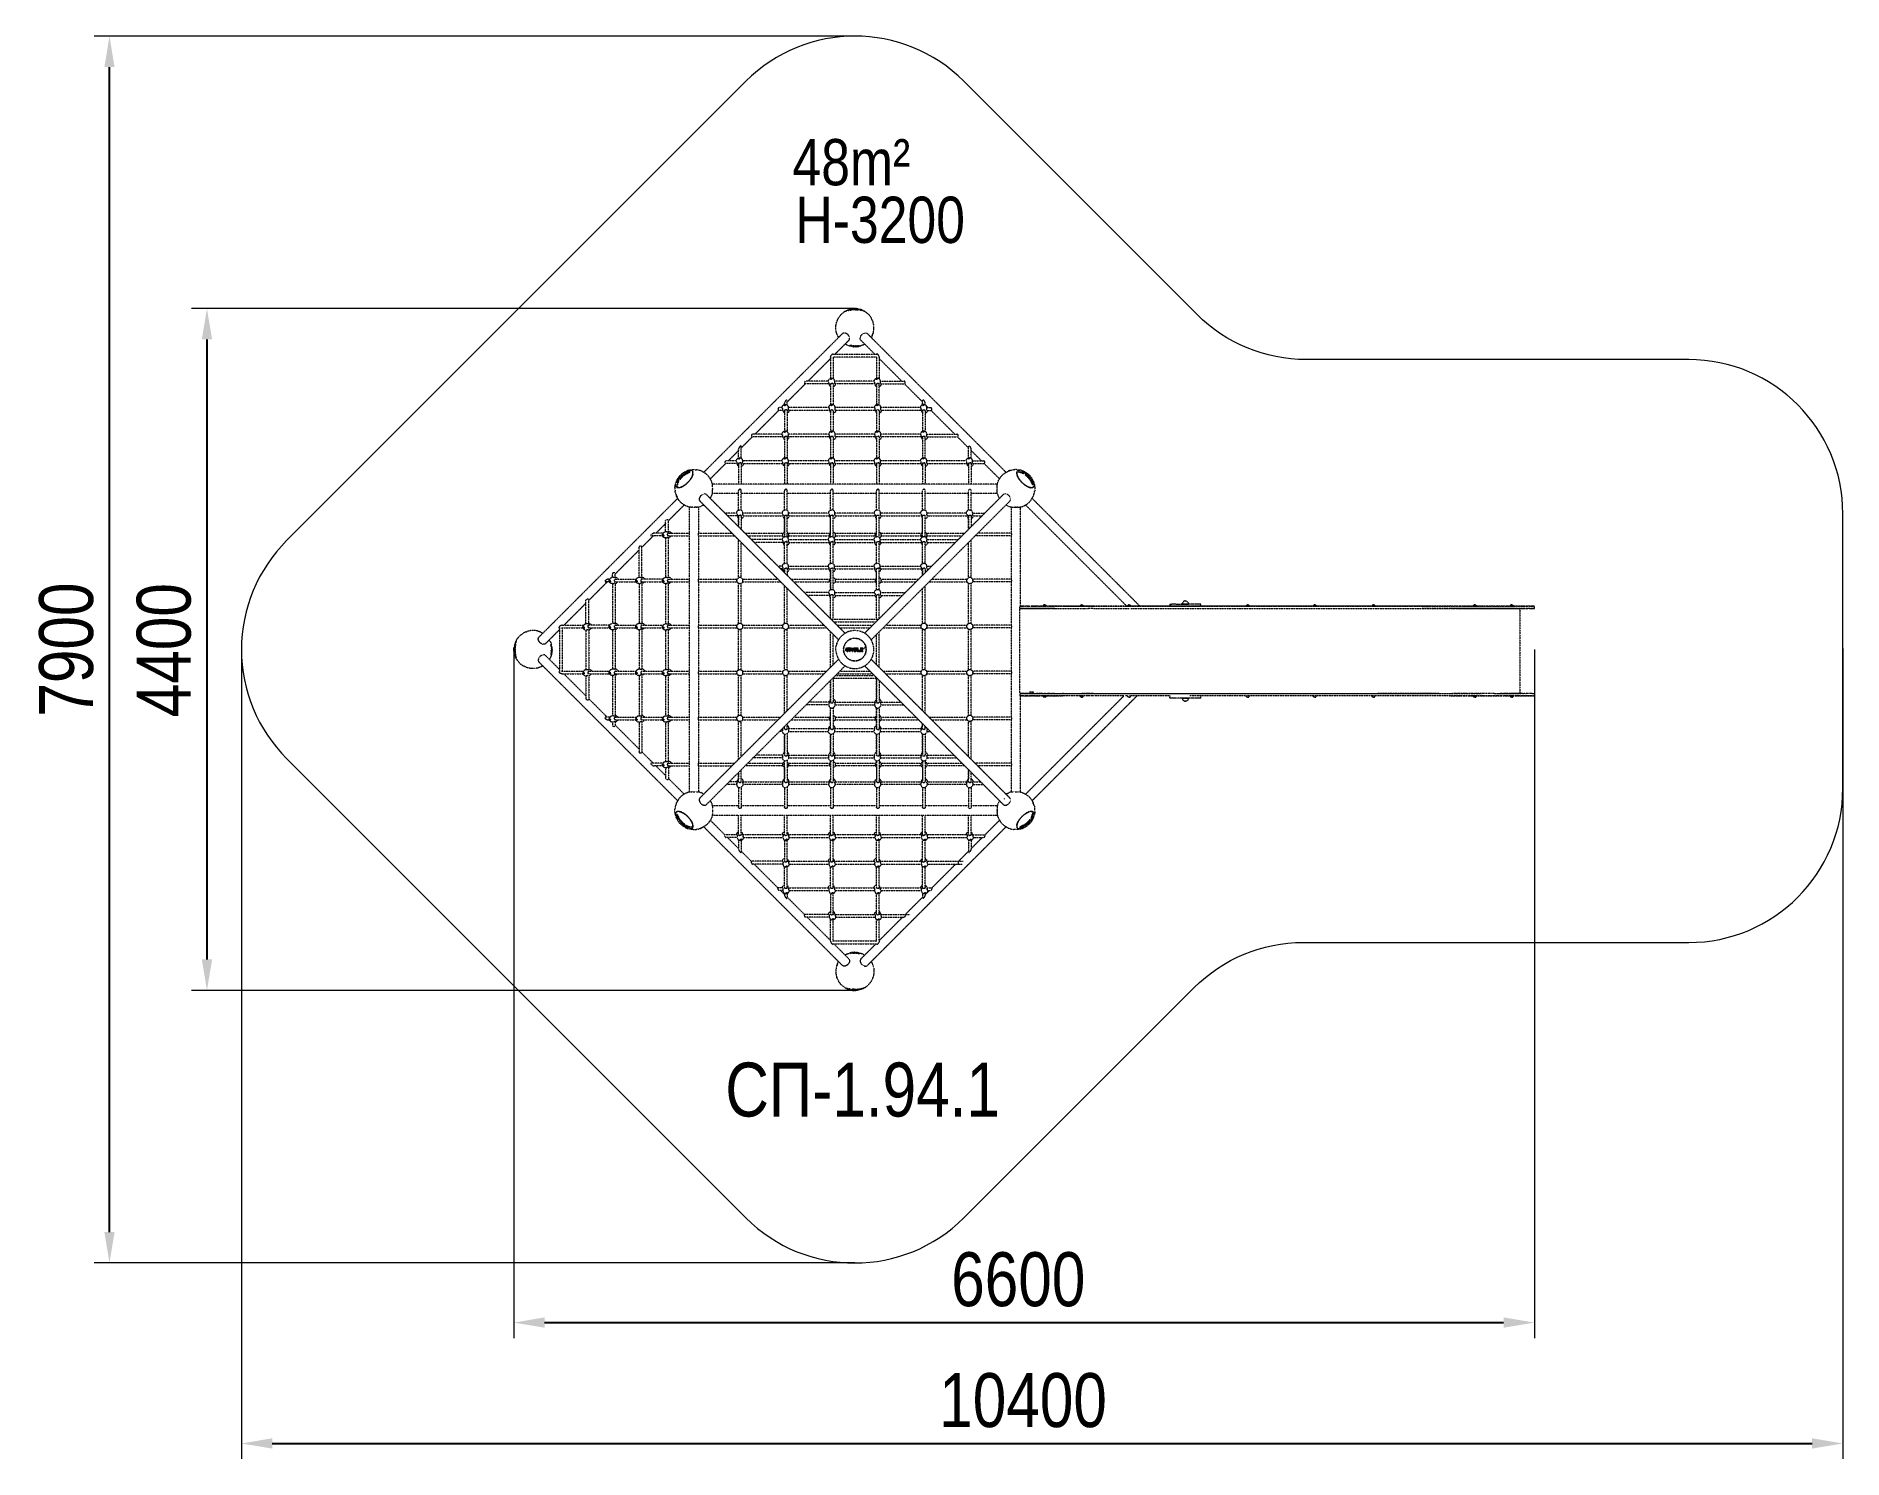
# Model space of a CAD drawing. Header units: millimetres. Extents: x -5899 to 5819, y -5159 to 4068.
import ezdxf

# ---------------------------------------------------------------- set-up
doc = ezdxf.new("R2010")
doc.units = ezdxf.units.MM
doc.linetypes.add('HIDDEN', pattern=[1.905, 1.27, -0.635])
for name, color, linetype in [('DIKOM_АРТИКУЛ', 7, 'Continuous'), ('DIKOM_ЗОНА', 90, 'Continuous'), ('DIKOM_ОБЪЕКТ', 7, 'Continuous'), ('DIKOM_РАЗМЕР_ЗОНА', 7, 'Continuous'), ('DIKOM_РАЗМЕР_ОБЪЕКТА', 7, 'Continuous')]:
    doc.layers.add(name, color=color, linetype=linetype)
doc.styles.add('style1', font='arialbd.ttf', dxfattribs={"width": 0.8})
doc.dimstyles.new('1-50', dxfattribs={"dimtxt": 300, "dimasz": 200, "dimexe": 100, "dimexo": 0, "dimgap": 100, "dimtad": 1, "dimtxsty": 'style1', "dimcen": 200, "dimclrd": 7, "dimclre": 7, "dimclrt": 7, "dimadec": 1, "dimazin": 2, "dimtfac": 1, "dimtmove": 0, "dimatfit": 2, "dimfxl": 0, "dimlwd": 25, "dimlwe": 18, "dimarcsym": 0})

msp = doc.modelspace()

# ---------------------------------------------------------------- texts
at = {"layer": 'DIKOM_АРТИКУЛ', "insert": (-1429.001, -2588.526), "char_height": 350, "width": 1759.4069, "attachment_point": 1, "style": 'style1'}
msp.add_mtext('{\\fArial|b0|i0|c204|p34;СП-1.94.1}', dxfattribs=at)
at = {"layer": 'DIKOM_РАЗМЕР_ОБЪЕКТА', "char_height": 300, "width": 1374.03842, "attachment_point": 1, "style": 'style1'}
for s, insert in [('{\\fArial|b0|i0|c204|p34;48m²}', (-993.386, 3400.977)), ('{\\fArial|b0|i0|c204|p34;H-3200}', (-974.323, 3027.266))]:
    msp.add_mtext(s, dxfattribs=dict(at, insert=insert))

# ---------------------------------------------------------------- blocks, each defined once
blk = doc.blocks.new('*D0')
at = {"layer": 'Defpoints', "color": 0, "transparency": 16777216}
for p in [(-587, 2301), (-4791, -2120), (-587, -2120)]:
    blk.add_point(p, dxfattribs=at)
at = {"layer": 'DIKOM_РАЗМЕР_ОБЪЕКТА', "color": 7, "lineweight": 18, "transparency": 16777216}
for p, q in [((-587, 2301), (-4891, 2301)), ((-587, -2120), (-4891, -2120))]:
    blk.add_line(p, q, dxfattribs=at)
at = {"layer": 'DIKOM_РАЗМЕР_ОБЪЕКТА', "color": 7, "lineweight": 25, "transparency": 16777216}
blk.add_line((-4791, 2101), (-4791, -1920), dxfattribs=at)
at = {"layer": 'DIKOM_РАЗМЕР_ОБЪЕКТА', "color": 7, "transparency": 16777216}
for points in [[(-4824, 2101), (-4757, 2101), (-4791, 2301)], [(-4824, -1920), (-4757, -1920), (-4791, -2120)]]:
    blk.add_solid(points, dxfattribs=at)
at = {"layer": 'DIKOM_РАЗМЕР_ОБЪЕКТА', "color": 7, "transparency": 16777216, "insert": (-5069, 86), "char_height": 300, "attachment_point": 5, "rotation": 90, "style": 'style1'}
blk.add_mtext('{\\fArial|b0|i0|c204|p34;\\H1.16667x;4400}', dxfattribs=at)
blk = doc.blocks.new('*D1')
at = {"layer": 'Defpoints', "color": 0, "transparency": 16777216}
for p in [(-2801, 90), (3819, 90), (3819, -4275)]:
    blk.add_point(p, dxfattribs=at)
at = {"layer": 'DIKOM_РАЗМЕР_ОБЪЕКТА', "color": 7, "lineweight": 18, "transparency": 16777216}
for p, q in [((-2801, 90), (-2801, -4375)), ((3819, 90), (3819, -4375))]:
    blk.add_line(p, q, dxfattribs=at)
at = {"layer": 'DIKOM_РАЗМЕР_ОБЪЕКТА', "color": 7, "lineweight": 25, "transparency": 16777216}
blk.add_line((-2601, -4275), (3619, -4275), dxfattribs=at)
at = {"layer": 'DIKOM_РАЗМЕР_ОБЪЕКТА', "color": 7, "transparency": 16777216}
for points in [[(-2601, -4241), (-2601, -4308), (-2801, -4275)], [(3619, -4241), (3619, -4308), (3819, -4275)]]:
    blk.add_solid(points, dxfattribs=at)
at = {"layer": 'DIKOM_РАЗМЕР_ОБЪЕКТА', "color": 7, "transparency": 16777216, "insert": (471, -3996), "char_height": 300, "attachment_point": 5, "style": 'style1'}
blk.add_mtext('{\\fArial|b0|i0|c204|p34;\\H1.16667x;6600}', dxfattribs=at)
blk = doc.blocks.new('*D2')
at = {"layer": 'Defpoints', "color": 0, "transparency": 16777216}
for p in [(-5423, 4068), (-589, 4068), (-589, -3888)]:
    blk.add_point(p, dxfattribs=at)
at = {"layer": 'DIKOM_РАЗМЕР_ЗОНА', "color": 7, "lineweight": 18, "transparency": 16777216}
for p, q in [((-589, 4068), (-5523, 4068)), ((-589, -3888), (-5523, -3888))]:
    blk.add_line(p, q, dxfattribs=at)
at = {"layer": 'DIKOM_РАЗМЕР_ЗОНА', "color": 7, "lineweight": 25, "transparency": 16777216}
blk.add_line((-5423, -3688), (-5423, 3868), dxfattribs=at)
at = {"layer": 'DIKOM_РАЗМЕР_ЗОНА', "color": 7, "transparency": 16777216}
for points in [[(-5456, 3868), (-5390, 3868), (-5423, 4068)], [(-5456, -3688), (-5390, -3688), (-5423, -3888)]]:
    blk.add_solid(points, dxfattribs=at)
at = {"layer": 'DIKOM_РАЗМЕР_ЗОНА', "color": 7, "transparency": 16777216, "insert": (-5702, 90), "char_height": 300, "attachment_point": 5, "rotation": 90, "style": 'style1'}
blk.add_mtext('{\\fArial|b0|i0|c204|p34;\\H1.16667x;7900}', dxfattribs=at)
blk = doc.blocks.new('*D3')
at = {"layer": 'Defpoints', "color": 0, "transparency": 16777216}
for p in [(-4567, 98), (5819, 98), (5819, -5059)]:
    blk.add_point(p, dxfattribs=at)
at = {"layer": 'DIKOM_РАЗМЕР_ЗОНА', "color": 7, "lineweight": 18, "transparency": 16777216}
for p, q in [((-4567, 98), (-4567, -5159)), ((5819, 98), (5819, -5159))]:
    blk.add_line(p, q, dxfattribs=at)
at = {"layer": 'DIKOM_РАЗМЕР_ЗОНА', "color": 7, "lineweight": 25, "transparency": 16777216}
blk.add_line((-4367, -5059), (5619, -5059), dxfattribs=at)
at = {"layer": 'DIKOM_РАЗМЕР_ЗОНА', "color": 7, "transparency": 16777216}
for points in [[(-4367, -5025), (-4367, -5092), (-4567, -5059)], [(5619, -5025), (5619, -5092), (5819, -5059)]]:
    blk.add_solid(points, dxfattribs=at)
at = {"layer": 'DIKOM_РАЗМЕР_ЗОНА', "color": 7, "transparency": 16777216, "insert": (502, -4780), "char_height": 300, "attachment_point": 5, "style": 'style1'}
blk.add_mtext('{\\fArial|b0|i0|c204|p34;\\H1.16667x;10400}', dxfattribs=at)

# ---------------------------------------------------------------- dimensions: what is measured, and where the dimension line sits
at = {"layer": 'DIKOM_РАЗМЕР_ЗОНА'}
for base, p1, p2, angle, text, picture, middle, dimtype in [((-5423.085, 4068.456), (-588.589, -3888.186), (-588.589, 4068.456), 90, '{\\fArial|b0|i0|c204|p34;\\H1.16667x;7900}', '*D2', (-5423.085, 90.075), 161), ((5818.913, -5058.623), (-4566.94, 98.042), (5818.913, 98.042), 180, '{\\fArial|b0|i0|c204|p34;\\H1.16667x;10400}', '*D3', (501.967, -5058.623), 160)]:
    dim = msp.add_linear_dim(base=base, p1=p1, p2=p2, angle=angle, text=text, dimstyle='1-50', dxfattribs=at)
    dim.commit()
    dim.dimension.update_dxf_attribs({"geometry": picture, "text_midpoint": middle, "dimtype": dimtype})
at = {"layer": 'DIKOM_РАЗМЕР_ОБЪЕКТА'}
for base, p1, p2, angle, text, picture, middle in [((-4790.551, -2120.137), (-587.32, 2301.167), (-586.678, -2120.137), 90, '{\\fArial|b0|i0|c204|p34;\\H1.16667x;4400}', '*D0', (-4790.551, 85.551)), ((3818.913, -4274.707), (-2800.515, 90.069), (3818.913, 90.069), 180, '{\\fArial|b0|i0|c204|p34;\\H1.16667x;6600}', '*D1', (470.966, -4274.707))]:
    dim = msp.add_linear_dim(base=base, p1=p1, p2=p2, angle=angle, text=text, dimstyle='1-50', dxfattribs=at)
    dim.commit()
    dim.dimension.update_dxf_attribs({"geometry": picture, "text_midpoint": middle, "dimtype": 160})

# ---------------------------------------------------------------- linework, layer by layer
at = {"layer": 'DIKOM_ЗОНА', "color": 3, "lineweight": 15}
msp.add_lwpolyline([(4818.913, -1809.546, 0.414213562), (5818.913, -809.546), (5818.913, 970.455, 0.414213562), (4818.913, 1970.455), (2337.781, 1970.455, -0.198908393), (1630.685, 2263.337), (118.403, 3775.574, 0.414213362), (-1295.81, 3775.553), (-4274.089, 797.187, 0.414213765), (-4274.068, -617.027), (-1295.7, -3595.304, 0.414213495), (118.513, -3595.282), (1611.301, -2102.449, -0.198916285), (2318.419, -1809.546)], format="xyb", close=True, dxfattribs=at)
at = {"layer": 'DIKOM_ОБЪЕКТ', "color": 7, "linetype": 'HIDDEN', "lineweight": 15}
for p, q in [((-703.67, 2222.097), (-693.52, 2243.547)), ((-679.033, 2262.266), (-693.52, 2243.547)), ((-679.033, 2262.266), (-673.047, 2267.421)), ((-660.221, 2278.312), (-673.047, 2267.421)), ((-652.525, 2283.451), (-660.221, 2278.312)), ((-652.971, 2283.312), (-660.011, 2278.464)), ((-656.945, 2280.5), (-652.971, 2283.312)), ((-652.971, 2283.312), (-636.193, 2292.035)), ((-652.525, 2283.451), (-640.519, 2287.808)), ((-649.23, 2284.647), (-641.675, 2287.554)), ((-641.038, 2287.62), (-641.675, 2287.554)), ((-625.301, 2291.045), (-640.519, 2287.808)), ((-636.193, 2292.035), (-625.401, 2295.418)), ((-634.899, 2289.004), (-626.499, 2290.923)), ((-625.853, 2290.927), (-626.499, 2290.923)), ((-625.401, 2295.418), (-618.651, 2297.465)), ((-607.789, 2293.057), (-625.301, 2291.045)), ((-618.651, 2297.465), (-610.21, 2299.598)), ((-618.39, 2291.839), (-608.501, 2293.088)), ((-610.21, 2299.598), (-599.934, 2300.956)), ((-588.699, 2293.849), (-608.501, 2293.088)), ((-598.943, 2293.386), (-608.501, 2293.088)), ((-608.043, 2293.028), (-608.501, 2293.088)), ((-588.659, 2293.769), (-607.789, 2293.057)), ((-599.934, 2300.956), (-596.712, 2301.236)), ((-599.934, 2300.956), (-596.575, 2301.095)), ((-599.934, 2300.956), (-596.543, 2299.424)), ((-599.934, 2300.956), (-596.128, 2299.049)), ((-596.717, 2301.235), (-596.745, 2301.655)), ((-588.7, 2301.821), (-596.576, 2301.567)), ((-592.652, 2301.757), (-596.576, 2301.567)), ((-596.576, 2301.567), (-596.575, 2300.956)), ((-594.369, 2301.048), (-596.575, 2300.956)), ((-596.575, 2300.956), (-596.575, 2299.916)), ((-596.543, 2299.424), (-596.575, 2299.916)), ((-596.091, 2299.032), (-596.575, 2299.916)), ((-596.128, 2299.049), (-596.575, 2299.916)), ((-596.575, 2299.916), (-596.085, 2299.507)), ((-596.203, 2301.758), (-595.64, 2301.787)), ((-596.091, 2299.032), (-595.048, 2298.753)), ((-596.085, 2299.507), (-594.848, 2299.204)), ((-595.64, 2301.787), (-594.98, 2301.82)), ((-595.048, 2298.753), (-593.379, 2298.566)), ((-594.98, 2301.82), (-591.849, 2301.939)), ((-594.848, 2299.204), (-593.143, 2299.04)), ((-594.369, 2301.048), (-591.54, 2301.149)), ((-594.348, 2300.552), (-594.369, 2301.048)), ((-594.369, 2300.688), (-594.369, 2300.262)), ((-591.529, 2300.652), (-594.348, 2300.552)), ((-591.538, 2300.365), (-594.348, 2300.263)), ((-588.7, 2300.401), (-594.347, 2300.263)), ((-593.379, 2298.566), (-592.387, 2298.526)), ((-593.143, 2299.04), (-591.358, 2299.016)), ((-588.7, 2301.821), (-592.652, 2301.757)), ((-592.387, 2298.526), (-591.348, 2298.528)), ((-591.849, 2301.939), (-588.7, 2301.979)), ((-591.54, 2301.149), (-588.7, 2301.183)), ((-588.7, 2300.401), (-591.538, 2300.365)), ((-591.529, 2300.652), (-588.7, 2300.686)), ((-591.358, 2299.016), (-590.029, 2299.04)), ((-591.348, 2298.528), (-590.024, 2298.551)), ((-590.029, 2299.04), (-588.699, 2299.048)), ((-590.024, 2298.551), (-588.699, 2298.558)), ((-583.668, 2301.878), (-588.7, 2301.986)), ((-588.7, 2301.979), (-583.668, 2301.878)), ((-588.7, 2301.821), (-585.977, 2301.79)), ((-588.7, 2301.183), (-585.941, 2301.151)), ((-588.7, 2300.686), (-585.952, 2300.655)), ((-588.7, 2300.401), (-584.354, 2300.32)), ((-588.699, 2299.048), (-585.507, 2299.003)), ((-588.699, 2298.558), (-585.519, 2298.515)), ((-588.699, 2293.849), (-569.619, 2293.147)), ((-569.646, 2293.068), (-588.659, 2293.769)), ((-585.977, 2301.79), (-583.265, 2301.7)), ((-585.952, 2300.655), (-583.214, 2300.56)), ((-585.941, 2301.151), (-583.191, 2301.056)), ((-585.519, 2298.515), (-582.351, 2298.381)), ((-585.507, 2299.003), (-582.326, 2298.869)), ((-584.354, 2300.32), (-580.035, 2300.08)), ((-583.668, 2301.878), (-578.706, 2301.576)), ((-581.672, 2301.701), (-583.265, 2301.782)), ((-583.214, 2300.56), (-583.191, 2301.056)), ((-583.214, 2300.384), (-583.191, 2300.879)), ((-581.863, 2300.313), (-583.214, 2300.384)), ((-581.837, 2300.808), (-583.191, 2300.879)), ((-582.351, 2298.381), (-581.31, 2298.346)), ((-582.326, 2298.869), (-580.531, 2298.835)), ((-580.519, 2300.227), (-581.863, 2300.313)), ((-580.486, 2300.722), (-581.837, 2300.808)), ((-580.088, 2301.6), (-581.672, 2301.701)), ((-581.31, 2298.346), (-580.313, 2298.354)), ((-580.531, 2298.835), (-578.835, 2298.945)), ((-580.519, 2300.227), (-580.486, 2300.722)), ((-580.313, 2298.354), (-578.634, 2298.49)), ((-578.594, 2301.403), (-580.086, 2301.518)), ((-580.071, 2300.373), (-580.035, 2300.869)), ((-580.035, 2300.506), (-580.035, 2300.08)), ((-578.835, 2298.945), (-577.604, 2299.208)), ((-578.706, 2301.576), (-578.054, 2301.524)), ((-578.634, 2298.49), (-577.56, 2298.754)), ((-577.11, 2301.272), (-578.594, 2301.403)), ((-577.484, 2301.479), (-578.054, 2301.524)), ((-577.604, 2299.208), (-577.109, 2299.606)), ((-577.56, 2298.754), (-577.156, 2299.116)), ((-577.156, 2299.116), (-577.109, 2299.606)), ((-577.111, 2300.676), (-577.11, 2301.272)), ((-577.109, 2299.606), (-577.111, 2300.676)), ((-562.685, 2298.175), (-576.989, 2300.942)), ((-576.982, 2300.941), (-576.941, 2301.363)), ((-552.431, 2291.119), (-569.646, 2293.068)), ((-552.445, 2291.181), (-569.619, 2293.147)), ((-550.572, 2295.466), (-562.685, 2298.175)), ((-561.089, 2292.099), (-552.445, 2291.181)), ((-537.41, 2287.988), (-552.431, 2291.119)), ((-541.836, 2291.877), (-550.572, 2295.466)), ((-543.567, 2289.272), (-537.307, 2288.006)), ((-525.321, 2283.754), (-541.836, 2291.877)), ((-525.323, 2283.715), (-537.41, 2287.988)), ((-536.745, 2287.753), (-537.307, 2288.006)), ((-532.101, 2286.111), (-525.321, 2283.754)), ((-525.323, 2283.715), (-517.325, 2278.539)), ((-525.321, 2283.754), (-521.001, 2280.918)), ((-524.907, 2283.446), (-525.321, 2283.754)), ((-517.325, 2278.539), (-504.199, 2267.392)), ((-504.199, 2267.392), (-498.244, 2262.235)), ((-498.244, 2262.235), (-483.748, 2243.512)), ((-473.591, 2222.058), (-483.748, 2243.512)), ((-1569.361, 1239.188), (-670.007, 2138.571)), ((-712.525, 2172.213), (-711.778, 2191.613)), ((-712.201, 2167.421), (-712.525, 2172.213)), ((-709.224, 2149.752), (-712.201, 2167.421)), ((-711.778, 2191.613), (-711.323, 2194.885)), ((-711.323, 2194.885), (-706.265, 2215.225)), ((-707.52, 2143.653), (-709.224, 2149.752)), ((-704.939, 2136.703), (-707.52, 2143.653)), ((-706.265, 2215.225), (-705.637, 2216.987)), ((-703.67, 2222.097), (-705.637, 2216.987)), ((-701.516, 2128.239), (-704.939, 2136.703)), ((-697.919, 2121.265), (-701.516, 2128.239)), ((-695.545, 2114.88), (-700.187, 2125.662)), ((-694.772, 2113.804), (-695.545, 2114.88)), ((-668.188, 2140.117), (-670.007, 2138.571)), ((-666.674, 2141.083), (-668.188, 2140.117)), ((-665.035, 2141.882), (-666.674, 2141.083)), ((-663.922, 2142.306), (-665.035, 2141.882)), ((-661.432, 2142.96), (-663.922, 2142.306)), ((-659.503, 2143.231), (-661.432, 2142.96)), ((-657.497, 2143.325), (-659.503, 2143.231)), ((-655.413, 2143.236), (-657.497, 2143.325)), ((-655.413, 2143.236), (-653.254, 2142.96)), ((-651.027, 2142.49), (-653.254, 2142.96)), ((-648.761, 2141.824), (-651.027, 2142.49)), ((-646.484, 2140.966), (-648.761, 2141.824)), ((-644.223, 2139.927), (-646.484, 2140.966)), ((-642.006, 2138.718), (-644.223, 2139.927)), ((-639.84, 2137.345), (-642.006, 2138.718)), ((-637.741, 2135.816), (-639.84, 2137.345)), ((-635.724, 2134.145), (-637.741, 2135.816)), ((-635.724, 2134.145), (-633.808, 2132.343)), ((-633.808, 2132.343), (-631.924, 2130.335)), ((-631.924, 2130.335), (-630.216, 2128.257)), ((-628.685, 2126.131), (-630.216, 2128.257)), ((-627.338, 2123.98), (-628.685, 2126.131)), ((-626.173, 2121.824), (-627.338, 2123.98)), ((-625.202, 2119.706), (-626.173, 2121.824)), ((-624.409, 2117.628), (-625.202, 2119.706)), ((-623.778, 2115.57), (-624.409, 2117.628)), ((-623.303, 2113.515), (-623.778, 2115.57)), ((-622.986, 2111.45), (-623.303, 2113.515)), ((-622.837, 2109.409), (-622.986, 2111.45)), ((-622.862, 2107.415), (-622.837, 2109.409)), ((-554.461, 2109.422), (-554.331, 2111.276)), ((-554.437, 2107.427), (-554.461, 2109.422)), ((-554.331, 2111.276), (-553.993, 2113.529)), ((-553.516, 2115.586), (-553.993, 2113.529)), ((-553.516, 2115.586), (-552.884, 2117.645)), ((-552.884, 2117.645), (-552.09, 2119.724)), ((-552.09, 2119.724), (-551.117, 2121.842)), ((-551.117, 2121.842), (-549.953, 2123.996)), ((-549.953, 2123.996), (-548.605, 2126.144)), ((-548.605, 2126.144), (-547.076, 2128.265)), ((-545.37, 2130.339), (-547.076, 2128.265)), ((-543.491, 2132.343), (-545.37, 2130.339)), ((-543.491, 2132.343), (-541.529, 2134.185)), ((-541.529, 2134.185), (-539.479, 2135.877)), ((-539.479, 2135.877), (-537.363, 2137.409)), ((-537.363, 2137.409), (-535.197, 2138.774)), ((-535.197, 2138.774), (-533, 2139.965)), ((-533, 2139.965), (-530.798, 2140.973)), ((-530.798, 2140.973), (-528.601, 2141.802)), ((-528.601, 2141.802), (-526.414, 2142.453)), ((-526.414, 2142.453), (-524.245, 2142.925)), ((-524.245, 2142.925), (-522.424, 2143.184)), ((-522.424, 2143.184), (-520.014, 2143.324)), ((-520.014, 2143.324), (-517.988, 2143.249)), ((-517.988, 2143.249), (-516.037, 2142.992)), ((-516.037, 2142.992), (-514.171, 2142.555)), ((-514.171, 2142.555), (-512.408, 2141.941)), ((-512.408, 2141.941), (-510.757, 2141.156)), ((-510.757, 2141.156), (-509.23, 2140.203)), ((-509.23, 2140.203), (-507.838, 2139.088)), ((-507.838, 2139.088), (392.008, 1239.27)), ((-482.54, 2113.79), (-481.783, 2114.844)), ((-476.04, 2127.645), (-481.783, 2114.844)), ((-476.04, 2127.645), (-469.773, 2143.612)), ((-473.591, 2222.058), (-471.038, 2215.187)), ((-473.586, 2133.898), (-472.397, 2136.663)), ((-469.773, 2143.612), (-472.397, 2136.663)), ((-471.038, 2215.187), (-471.576, 2216.696)), ((-465.924, 2194.5), (-471.038, 2215.187)), ((-469.773, 2143.612), (-468.197, 2149.203)), ((-468.197, 2149.203), (-465.096, 2167.379)), ((-465.522, 2191.572), (-465.924, 2194.5)), ((-464.793, 2171.736), (-465.522, 2191.572)), ((-465.096, 2167.379), (-464.793, 2171.736)), ((-745.355, 1991.465), (-744.895, 1992.675)), ((-744.885, 1992.7), (-744.127, 1994.401)), ((-744.117, 1994.42), (-743.613, 1995.409)), ((-743.613, 1995.41), (-743.27, 1996.08)), ((-743.246, 1996.13), (-742.293, 1997.846)), ((-742.287, 1997.854), (-741.461, 1999.172)), ((-740.89, 2000.326), (-741.377, 1999.383)), ((-740.305, 2001.198), (-740.876, 2000.35)), ((-739.661, 2001.933), (-740.304, 2001.198)), ((-739.048, 2002.493), (-739.619, 2001.982)), ((-737.804, 2003.794), (-738.707, 2002.833)), ((-736.852, 2004.692), (-737.748, 2003.853)), ((-735.917, 2005.456), (-736.783, 2004.757)), ((-735.017, 2006.077), (-735.842, 2005.517)), ((-734.158, 2006.553), (-734.937, 2006.128)), ((-733.348, 2006.887), (-734.076, 2006.594)), ((-732.591, 2007.079), (-733.266, 2006.914)), ((-444.747, 2003.631), (-732.552, 2003.631)), ((-730.87, 2007.058), (-731.606, 2007.17)), ((-730.17, 2006.72), (-730.8, 2007.041)), ((-729.598, 2006.252), (-729.96, 2006.562)), ((-729.165, 2005.572), (-729.544, 2006.203)), ((-728.854, 2004.678), (-729.018, 2005.168)), ((-728.75, 2003.675), (-728.844, 2004.579)), ((-627.582, 2096.142), (-720.093, 2003.631)), ((-639.687, 2064.876), (-652.073, 2071.652)), ((-633.857, 2062.037), (-639.687, 2064.876)), ((-626.051, 2059.601), (-633.857, 2062.037)), ((-627.582, 2096.142), (-626.549, 2097.289)), ((-626.549, 2097.289), (-625.532, 2098.7)), ((-610.276, 2055.861), (-626.051, 2059.601)), ((-625.532, 2098.7), (-624.67, 2100.235)), ((-624.67, 2100.235), (-623.848, 2102.224)), ((-623.848, 2102.224), (-623.429, 2103.636)), ((-623.429, 2103.636), (-623.06, 2105.484)), ((-623.06, 2105.484), (-622.862, 2107.415)), ((-595.716, 2059.345), (-620.948, 2062.6)), ((-609.624, 2060.205), (-620.948, 2062.6)), ((-604.816, 2054.746), (-610.276, 2055.861)), ((-595.716, 2059.345), (-609.624, 2060.205)), ((-604.816, 2054.746), (-598.649, 2053.974)), ((-592.044, 2053.579), (-598.649, 2053.974)), ((-596.082, 2058.701), (-595.716, 2059.345)), ((-595.719, 2058.055), (-596.082, 2058.701)), ((-594.664, 2057.473), (-595.719, 2058.055)), ((-595.716, 2059.345), (-594.657, 2059.927)), ((-593.019, 2057.01), (-594.664, 2057.473)), ((-594.657, 2059.927), (-593.009, 2060.389)), ((-590.946, 2056.713), (-593.019, 2057.01)), ((-593.009, 2060.389), (-590.933, 2060.686)), ((-585.29, 2053.578), (-592.044, 2053.579)), ((-588.645, 2056.611), (-590.946, 2056.713)), ((-590.933, 2060.686), (-588.633, 2060.788)), ((-588.645, 2056.611), (-586.346, 2056.712)), ((-588.633, 2060.788), (-586.334, 2060.685)), ((-586.346, 2056.712), (-584.271, 2057.009)), ((-586.334, 2060.685), (-584.259, 2060.388)), ((-585.29, 2053.578), (-578.684, 2053.971)), ((-582.623, 2057.47), (-584.271, 2057.009)), ((-582.615, 2059.925), (-584.259, 2060.388)), ((-581.564, 2058.052), (-582.623, 2057.47)), ((-582.615, 2059.925), (-581.559, 2059.343)), ((-568.743, 2060.023), (-581.564, 2058.052)), ((-581.564, 2058.052), (-581.198, 2058.698)), ((-581.198, 2058.698), (-581.559, 2059.343)), ((-578.684, 2053.971), (-572.512, 2054.741)), ((-572.512, 2054.741), (-567.045, 2055.854)), ((-568.743, 2060.023), (-556.336, 2062.589)), ((-567.045, 2055.854), (-551.302, 2059.588)), ((-554.241, 2105.496), (-554.437, 2107.427)), ((-554.241, 2105.496), (-553.871, 2103.646)), ((-553.334, 2101.893), (-553.871, 2103.646)), ((-552.633, 2100.243), (-553.334, 2101.893)), ((-551.771, 2098.707), (-552.633, 2100.243)), ((-551.771, 2098.707), (-550.754, 2097.295)), ((-543.48, 2062.022), (-551.302, 2059.588)), ((-549.588, 2096.016), (-550.754, 2097.295)), ((-457.203, 2003.631), (-549.588, 2096.016)), ((-537.634, 2064.858), (-543.48, 2062.022)), ((-537.634, 2064.858), (-525.223, 2071.651)), ((-448.452, 2004.638), (-448.542, 2003.752)), ((-448.263, 2005.229), (-448.431, 2004.722)), ((-447.778, 2006.177), (-448.157, 2005.545)), ((-447.221, 2006.667), (-447.731, 2006.23)), ((-446.537, 2007.026), (-446.973, 2006.801)), ((-445.734, 2007.164), (-446.474, 2007.05)), ((-445.031, 2007.099), (-445.668, 2007.172)), ((-444.011, 2006.908), (-444.687, 2007.074)), ((-443.204, 2006.586), (-443.933, 2006.879)), ((-442.347, 2006.121), (-443.126, 2006.545)), ((-441.447, 2005.51), (-442.271, 2006.07)), ((-440.512, 2004.754), (-441.375, 2005.452)), ((-439.606, 2003.906), (-440.512, 2004.754)), ((-438.601, 2002.844), (-439.551, 2003.854)), ((-437.679, 2001.982), (-438.251, 2002.495)), ((-437.023, 2001.234), (-437.679, 2001.982)), ((-436.423, 2000.35), (-436.994, 2001.198)), ((-435.921, 1999.382), (-436.408, 2000.326)), ((-435.005, 1997.842), (-435.837, 1999.171)), ((-434.476, 1996.889), (-435.002, 1997.839)), ((-434.046, 1996.115), (-434.476, 1996.889)), ((-433.174, 1994.405), (-434.04, 1996.102)), ((-432.409, 1992.688), (-433.165, 1994.386)), ((-432.157, 1992.025), (-432.399, 1992.663)), ((-431.953, 1991.488), (-432.157, 1992.025)), ((-746.748, 1976.976), (-892.257, 1831.467)), ((-746.748, 1985.441), (-746.748, 1849.572)), ((-746.744, 1985.505), (-746.683, 1986.578)), ((-746.681, 1986.606), (-746.498, 1987.647)), ((-746.432, 1987.979), (-746.075, 1989.389)), ((-746.066, 1989.422), (-745.575, 1990.902)), ((-745.539, 1991.011), (-745.355, 1991.466)), ((-728.749, 1989.338), (-728.75, 1846.855)), ((-448.55, 1985.631), (-728.749, 1985.631)), ((-448.55, 1989.327), (-448.55, 1849.966)), ((-431.759, 1991.005), (-431.953, 1991.487)), ((-431.234, 1989.425), (-431.749, 1990.977)), ((-430.925, 1988.213), (-431.224, 1989.394)), ((-430.619, 1986.613), (-430.83, 1987.8)), ((-430.574, 1985.827), (-430.618, 1986.585)), ((-430.552, 1985.453), (-430.552, 1846.206)), ((-285.04, 1831.467), (-430.552, 1976.979)), ((-910.257, 1813.466), (-1026.951, 1696.774)), ((-915.078, 1818.334), (-915.043, 1817.487)), ((-915.033, 1819.342), (-915.065, 1818.682)), ((-915.007, 1820.647), (-915.035, 1819.652)), ((-915.019, 1817.231), (-915.002, 1816.624)), ((-914.993, 1816.369), (-914.894, 1815.661)), ((-914.871, 1821.85), (-914.966, 1821.039)), ((-914.846, 1815.435), (-914.778, 1814.955)), ((-914.715, 1823.084), (-914.842, 1822.043)), ((-914.753, 1814.813), (-914.588, 1814.354)), ((-914.529, 1824.027), (-914.682, 1823.273)), ((-914.25, 1825.104), (-914.417, 1824.533)), ((-914.14, 1825.586), (-914.25, 1825.104)), ((-913.743, 1826.73), (-914.089, 1825.76)), ((-913.21, 1827.833), (-913.679, 1826.893)), ((-756.892, 1813.466), (-913.613, 1813.466)), ((-912.567, 1828.859), (-912.977, 1828.224)), ((-911.742, 1829.856), (-912.371, 1829.115)), ((-910.985, 1830.494), (-911.651, 1829.938)), ((-910.333, 1830.876), (-910.893, 1830.559)), ((-909.204, 1831.316), (-909.979, 1831.053)), ((-909.004, 1831.346), (-908.173, 1831.467)), ((-759.391, 1831.467), (-908.173, 1831.467)), ((-759.634, 1826.083), (-759.125, 1837.354)), ((-759.634, 1826.083), (-759.504, 1825.469)), ((-759.297, 1825.033), (-758.844, 1824.012)), ((-759.125, 1837.354), (-756.265, 1841.592)), ((-758.805, 1823.919), (-758.357, 1822.839)), ((-757.905, 1821.658), (-758.324, 1822.756)), ((-757.495, 1820.481), (-757.879, 1821.585)), ((-757.126, 1819.32), (-757.473, 1820.415)), ((-756.816, 1818.21), (-757.109, 1819.26)), ((-756.951, 1813.466), (-755.733, 1807.741)), ((-756.573, 1817.171), (-756.804, 1818.159)), ((-756.396, 1816.222), (-756.564, 1817.126)), ((-756.294, 1815.396), (-756.352, 1815.869)), ((-756.323, 1814.177), (-756.274, 1814.687)), ((-756.271, 1814.716), (-756.292, 1815.361)), ((-756.265, 1841.592), (-753.341, 1845.892)), ((-755.733, 1807.741), (-752.94, 1801.959)), ((-753.341, 1845.892), (-749.646, 1848.503)), ((-749.796, 1797.911), (-752.94, 1801.959)), ((-749.796, 1797.911), (-746.748, 1795.775)), ((-749.646, 1848.503), (-744.887, 1850.258)), ((-749.057, 1845.87), (-748.527, 1846.97)), ((-749.031, 1844.802), (-749.057, 1845.87)), ((-749.031, 1844.802), (-748.452, 1843.867)), ((-748.527, 1846.97), (-747.489, 1847.992)), ((-747.374, 1843.157), (-748.452, 1843.867)), ((-747.489, 1847.992), (-746.045, 1848.839)), ((-745.901, 1842.742), (-747.374, 1843.157)), ((-746.748, 1811.021), (-746.684, 1811.936)), ((-746.748, 1811.022), (-746.748, 1678.17)), ((-746.68, 1811.974), (-746.46, 1812.837)), ((-746.449, 1812.871), (-746.081, 1813.667)), ((-744.339, 1849.423), (-746.045, 1848.839)), ((-746.042, 1813.733), (-745.559, 1814.42)), ((-744.177, 1842.665), (-745.901, 1842.742)), ((-745.776, 1843.745), (-745.528, 1844.812)), ((-745.776, 1843.745), (-744.96, 1842.936)), ((-745.534, 1814.452), (-744.912, 1815.08)), ((-745.528, 1844.812), (-744.307, 1845.732)), ((-745.528, 1844.812), (-745.173, 1843.148)), ((-744.96, 1842.936), (-743.679, 1842.739)), ((-744.887, 1850.258), (-739.788, 1850.892)), ((-744.878, 1815.11), (-744.149, 1815.642)), ((-744.339, 1849.423), (-742.538, 1849.689)), ((-742.581, 1846.15), (-744.307, 1845.732)), ((-744.307, 1845.732), (-743.67, 1842.74)), ((-742.376, 1842.931), (-744.177, 1842.665)), ((-744.108, 1815.67), (-743.281, 1816.105)), ((-743.231, 1816.128), (-742.328, 1816.457)), ((-740.67, 1843.514), (-742.817, 1842.866)), ((-741.008, 1845.907), (-742.581, 1846.15)), ((-742.581, 1846.15), (-741.939, 1843.131)), ((-742.538, 1849.689), (-740.813, 1849.611)), ((-742.376, 1842.931), (-740.67, 1843.514)), ((-742.238, 1816.482), (-741.26, 1816.707)), ((-740.441, 1844.031), (-741.433, 1843.284)), ((-741.207, 1816.714), (-740.698, 1816.77)), ((-740.192, 1845.099), (-741.008, 1845.907)), ((-741.008, 1845.907), (-740.586, 1843.922)), ((-740.813, 1849.611), (-739.341, 1849.196)), ((-740.698, 1816.77), (-740.161, 1816.977)), ((-739.225, 1844.361), (-740.67, 1843.514)), ((-740.441, 1844.031), (-740.192, 1845.099)), ((-739.788, 1850.892), (-735.126, 1850.307)), ((-739.764, 1817.086), (-739.006, 1817.289)), ((-738.263, 1848.486), (-739.341, 1849.196)), ((-738.188, 1845.384), (-739.225, 1844.361)), ((-738.877, 1817.313), (-737.748, 1817.487)), ((-737.683, 1847.552), (-738.263, 1848.486)), ((-737.657, 1846.484), (-738.188, 1845.384)), ((-737.657, 1846.484), (-737.683, 1847.552)), ((-737.679, 1817.491), (-736.555, 1817.538)), ((-736.493, 1817.536), (-735.396, 1817.459)), ((-735.338, 1817.451), (-734.286, 1817.254)), ((-731.611, 1848.594), (-735.126, 1850.307)), ((-733.207, 1816.918), (-734.188, 1817.227)), ((-732.257, 1816.482), (-733.166, 1816.9)), ((-731.382, 1815.933), (-732.21, 1816.455)), ((-726.232, 1845.326), (-731.611, 1848.594)), ((-731.342, 1815.91), (-730.613, 1815.472)), ((-730.582, 1815.446), (-729.96, 1814.88)), ((-729.936, 1814.85), (-729.433, 1814.155)), ((-729.417, 1814.124), (-729.048, 1813.31)), ((-728.817, 1812.358), (-729.038, 1813.275)), ((-728.749, 1811.306), (-728.814, 1812.321)), ((-728.749, 1811.306), (-728.75, 1678.716)), ((-723.295, 1797.034), (-728.372, 1794.165)), ((-723.699, 1841.757), (-726.232, 1845.326)), ((-720.548, 1835.556), (-723.699, 1841.757)), ((-720.294, 1800.713), (-723.295, 1797.034)), ((-719.502, 1830.641), (-720.548, 1835.556)), ((-717.262, 1805.797), (-720.294, 1800.713)), ((-719.65, 1818.247), (-719.718, 1819.314)), ((-719.716, 1819.352), (-719.688, 1820.468)), ((-719.699, 1827.261), (-719.703, 1828.167)), ((-719.702, 1828.214), (-719.679, 1829.036)), ((-719.668, 1826.218), (-719.697, 1827.163)), ((-719.688, 1820.468), (-719.578, 1821.594)), ((-462.262, 1831.467), (-719.679, 1831.467)), ((-719.675, 1829.08), (-719.624, 1829.815)), ((-719.61, 1825.097), (-719.665, 1826.133)), ((-719.485, 1817.208), (-719.648, 1818.21)), ((-719.62, 1829.846), (-719.56, 1830.335)), ((-719.527, 1823.97), (-719.607, 1825.047)), ((-719.575, 1821.638), (-719.401, 1822.64)), ((-719.42, 1822.809), (-719.522, 1823.921)), ((-719.23, 1816.259), (-719.479, 1817.174)), ((-718.891, 1815.431), (-719.221, 1816.226)), ((-718.469, 1814.744), (-718.879, 1815.4)), ((-718.452, 1814.718), (-717.981, 1814.198)), ((-717.96, 1814.176), (-717.535, 1813.862)), ((-716.828, 1810.712), (-717.262, 1805.797)), ((-459.762, 1813.466), (-717.113, 1813.466)), ((-716.751, 1813.466), (-716.828, 1810.712)), ((-462.504, 1826.083), (-461.995, 1837.354)), ((-462.504, 1826.083), (-462.374, 1825.468)), ((-462.168, 1825.032), (-461.727, 1824.042)), ((-461.995, 1837.354), (-459.135, 1841.592)), ((-461.7, 1823.979), (-461.242, 1822.876)), ((-460.79, 1821.699), (-461.218, 1822.817)), ((-460.379, 1820.521), (-460.77, 1821.643)), ((-459.993, 1819.31), (-460.344, 1820.418)), ((-459.685, 1818.203), (-459.981, 1819.264)), ((-459.822, 1813.466), (-458.604, 1807.741)), ((-459.442, 1817.164), (-459.675, 1818.162)), ((-459.265, 1816.214), (-459.435, 1817.127)), ((-459.164, 1815.389), (-459.223, 1815.87)), ((-459.194, 1814.172), (-459.144, 1814.688)), ((-459.143, 1814.71), (-459.162, 1815.362)), ((-459.135, 1841.592), (-456.211, 1845.892)), ((-458.604, 1807.741), (-455.81, 1801.959)), ((-456.211, 1845.892), (-452.516, 1848.503)), ((-452.667, 1797.911), (-455.81, 1801.959)), ((-452.667, 1797.911), (-448.55, 1795.026)), ((-452.516, 1848.503), (-447.757, 1850.258)), ((-451.928, 1845.87), (-451.397, 1846.97)), ((-451.902, 1844.802), (-451.928, 1845.87)), ((-451.902, 1844.802), (-451.322, 1843.867)), ((-451.397, 1846.97), (-450.36, 1847.992)), ((-450.244, 1843.157), (-451.322, 1843.867)), ((-450.36, 1847.992), (-448.915, 1848.839)), ((-448.771, 1842.742), (-450.244, 1843.157)), ((-447.21, 1849.423), (-448.915, 1848.839)), ((-447.048, 1842.665), (-448.771, 1842.742)), ((-448.646, 1843.745), (-448.398, 1844.812)), ((-448.646, 1843.745), (-447.831, 1842.936)), ((-448.55, 1810.853), (-448.487, 1811.768)), ((-448.55, 1810.849), (-448.55, 1678.991)), ((-448.483, 1811.801), (-448.263, 1812.662)), ((-448.398, 1844.812), (-447.177, 1845.732)), ((-448.398, 1844.812), (-448.044, 1843.148)), ((-448.24, 1812.724), (-447.884, 1813.495)), ((-447.866, 1813.529), (-447.363, 1814.246)), ((-447.831, 1842.936), (-446.55, 1842.739)), ((-447.757, 1850.258), (-442.659, 1850.892)), ((-447.337, 1814.28), (-446.715, 1814.906)), ((-447.21, 1849.423), (-445.409, 1849.689)), ((-445.452, 1846.15), (-447.177, 1845.732)), ((-447.177, 1845.732), (-446.54, 1842.74)), ((-445.246, 1842.931), (-447.048, 1842.665)), ((-446.681, 1814.937), (-445.952, 1815.469)), ((-445.91, 1815.497), (-445.085, 1815.931)), ((-443.541, 1843.514), (-445.688, 1842.866)), ((-443.879, 1845.907), (-445.452, 1846.15)), ((-445.452, 1846.15), (-444.81, 1843.131)), ((-445.409, 1849.689), (-443.684, 1849.611)), ((-445.246, 1842.931), (-443.541, 1843.514)), ((-445.034, 1815.955), (-444.132, 1816.284)), ((-443.311, 1844.031), (-444.304, 1843.284)), ((-444.04, 1816.31), (-443.498, 1816.434)), ((-443.063, 1845.099), (-443.879, 1845.907)), ((-443.879, 1845.907), (-443.456, 1843.922)), ((-443.684, 1849.611), (-442.212, 1849.196)), ((-442.096, 1844.361), (-443.541, 1843.514)), ((-443.498, 1816.434), (-443.063, 1816.657)), ((-443.311, 1844.031), (-443.063, 1845.099)), ((-443.009, 1816.679), (-442.477, 1816.884)), ((-442.659, 1850.892), (-437.997, 1850.307)), ((-442.477, 1816.884), (-441.963, 1817.082)), ((-441.134, 1848.486), (-442.212, 1849.196)), ((-441.059, 1845.384), (-442.096, 1844.361)), ((-441.904, 1817.101), (-440.808, 1817.394)), ((-440.554, 1847.552), (-441.134, 1848.486)), ((-440.528, 1846.484), (-441.059, 1845.384)), ((-440.679, 1817.418), (-439.551, 1817.592)), ((-440.528, 1846.484), (-440.554, 1847.552)), ((-439.483, 1817.595), (-438.358, 1817.644)), ((-438.296, 1817.641), (-437.197, 1817.564)), ((-434.482, 1848.594), (-437.997, 1850.307)), ((-437.141, 1817.557), (-436.088, 1817.359)), ((-435.01, 1817.023), (-435.991, 1817.333)), ((-434.419, 1816.753), (-434.968, 1817.005)), ((-429.102, 1845.326), (-434.482, 1848.594)), ((-434.013, 1816.67), (-433.184, 1816.364)), ((-433.145, 1816.344), (-432.415, 1815.906)), ((-432.385, 1815.881), (-431.761, 1815.312)), ((-431.74, 1815.285), (-431.235, 1814.589)), ((-430.851, 1813.744), (-431.22, 1814.559)), ((-430.62, 1812.79), (-430.842, 1813.711)), ((-430.552, 1811.741), (-430.616, 1812.757)), ((-430.552, 1677.617), (-430.552, 1811.74)), ((-426.166, 1797.034), (-430.552, 1794.555)), ((-426.569, 1841.757), (-429.102, 1845.326)), ((-423.418, 1835.556), (-426.569, 1841.757)), ((-423.163, 1800.713), (-426.166, 1797.034)), ((-422.373, 1830.641), (-423.418, 1835.556)), ((-420.132, 1805.797), (-423.163, 1800.713)), ((-422.588, 1819.321), (-422.56, 1820.426)), ((-422.519, 1818.217), (-422.585, 1819.275)), ((-422.568, 1827.263), (-422.573, 1828.152)), ((-422.571, 1828.226), (-422.549, 1829.032)), ((-422.539, 1826.223), (-422.568, 1827.19)), ((-422.558, 1820.477), (-422.45, 1821.594)), ((-422.549, 1831.467), (-269.125, 1831.467)), ((-422.544, 1829.101), (-422.493, 1829.819)), ((-422.483, 1825.129), (-422.537, 1826.153)), ((-422.351, 1817.181), (-422.513, 1818.176)), ((-422.493, 1829.819), (-422.435, 1830.298)), ((-422.399, 1823.994), (-422.478, 1825.058)), ((-422.443, 1821.649), (-422.272, 1822.641)), ((-422.292, 1822.825), (-422.392, 1823.926)), ((-422.093, 1816.234), (-422.341, 1817.143)), ((-421.753, 1815.408), (-422.08, 1816.198)), ((-421.328, 1814.723), (-421.734, 1815.375)), ((-421.303, 1814.696), (-420.836, 1814.181)), ((-420.805, 1814.159), (-420.405, 1813.864)), ((-419.699, 1810.712), (-420.132, 1805.797)), ((-419.983, 1813.466), (-263.686, 1813.466)), ((-419.622, 1813.466), (-419.699, 1810.712)), ((-268.487, 1831.379), (-269.025, 1831.458)), ((-267.221, 1831.018), (-267.998, 1831.281)), ((-266.406, 1830.56), (-267.126, 1830.967)), ((-150.349, 1696.775), (-267.039, 1813.466)), ((-265.647, 1829.938), (-266.312, 1830.494)), ((-264.823, 1828.995), (-265.451, 1829.736)), ((-264.164, 1827.982), (-264.731, 1828.859)), ((-263.62, 1826.893), (-264.088, 1827.833)), ((-263.407, 1826.315), (-263.555, 1826.729)), ((-263.21, 1825.759), (-263.407, 1826.315)), ((-263.052, 1825.116), (-263.159, 1825.585)), ((-262.881, 1824.532), (-263.052, 1825.115)), ((-262.616, 1823.271), (-262.835, 1824.351)), ((-262.456, 1822.041), (-262.56, 1822.889)), ((-262.524, 1814.929), (-262.452, 1815.438)), ((-262.309, 1820.84), (-262.428, 1821.849)), ((-262.298, 1816.53), (-262.279, 1817.235)), ((-262.27, 1820.029), (-262.29, 1820.647)), ((-262.229, 1818.521), (-262.266, 1819.271)), ((-262.239, 1817.889), (-262.223, 1818.336)), ((-1082.423, 1641.302), (-1236.588, 1487.137)), ((-1087.225, 1646.617), (-1087.243, 1646.127)), ((-1087.241, 1646.099), (-1087.219, 1645.56)), ((-1087.199, 1647.139), (-1087.225, 1646.617)), ((-1087.219, 1645.56), (-1087.19, 1645.098)), ((-1087.196, 1647.756), (-1087.206, 1647.246)), ((-1087.178, 1648.346), (-1087.196, 1647.756)), ((-1087.185, 1645.068), (-1087.171, 1644.575)), ((-1087.126, 1648.937), (-1087.176, 1648.425)), ((-1087.171, 1644.575), (-1087.153, 1644.153)), ((-1087.147, 1644.115), (-1087.086, 1643.68)), ((-1087.045, 1649.619), (-1087.126, 1648.937)), ((-1086.895, 1650.835), (-1086.981, 1650.126)), ((-1086.817, 1651.271), (-1086.895, 1650.835)), ((-1086.657, 1652.071), (-1086.806, 1651.331)), ((-1086.534, 1652.546), (-1086.657, 1652.071)), ((-1086.211, 1653.726), (-1086.343, 1653.274)), ((-1085.971, 1654.401), (-1086.211, 1653.726)), ((-1085.803, 1654.825), (-1085.971, 1654.401)), ((-1055.981, 1641.302), (-1085.777, 1641.302)), ((-1085.475, 1655.484), (-1085.728, 1654.974)), ((-1085.275, 1655.872), (-1085.475, 1655.484)), ((-1084.875, 1656.49), (-1085.275, 1655.872)), ((-1084.638, 1656.842), (-1084.875, 1656.49)), ((-1084.366, 1657.153), (-1084.638, 1656.842)), ((-1083.92, 1657.68), (-1084.366, 1657.153)), ((-1083.216, 1658.282), (-1083.684, 1657.891)), ((-1082.473, 1658.736), (-1082.972, 1658.453)), ((-1080.882, 1659.223), (-1080.338, 1659.301)), ((-1059.39, 1659.301), (-1080.338, 1659.301)), ((-1059.151, 1664.574), (-1064.423, 1659.301)), ((-1059.539, 1656.009), (-1059.029, 1667.28)), ((-1059.539, 1656.009), (-1059.241, 1654.609)), ((-1059.241, 1654.609), (-1059.018, 1654.177)), ((-1059.029, 1667.28), (-1056.169, 1671.518)), ((-1058.827, 1653.793), (-1058.478, 1653.067)), ((-1058.352, 1652.793), (-1057.959, 1651.906)), ((-1057.849, 1651.647), (-1057.461, 1650.713)), ((-1057.004, 1649.522), (-1057.371, 1650.482)), ((-1056.591, 1648.339), (-1056.929, 1649.314)), ((-1056.22, 1647.174), (-1056.53, 1648.148)), ((-1056.41, 1641.302), (-1055.638, 1637.667)), ((-1055.91, 1646.061), (-1056.172, 1647.003)), ((-1056.169, 1671.518), (-1053.246, 1675.818)), ((-1055.665, 1645.024), (-1055.874, 1645.915)), ((-1055.487, 1644.075), (-1055.639, 1644.891)), ((-1055.384, 1643.247), (-1055.472, 1643.956)), ((-1055.41, 1642.024), (-1055.367, 1642.482)), ((-1055.361, 1642.563), (-1055.376, 1643.054)), ((-1053.246, 1675.818), (-1049.55, 1678.429)), ((-1049.55, 1678.429), (-1044.791, 1680.184)), ((-1048.962, 1675.796), (-1048.432, 1676.896)), ((-1048.936, 1674.728), (-1048.962, 1675.796)), ((-1048.936, 1674.728), (-1048.356, 1673.793)), ((-1048.432, 1676.896), (-1047.394, 1677.918)), ((-1047.278, 1673.083), (-1048.356, 1673.793)), ((-1047.394, 1677.918), (-1045.949, 1678.765)), ((-1045.806, 1672.668), (-1047.278, 1673.083)), ((-1044.244, 1679.349), (-1045.949, 1678.765)), ((-1044.081, 1672.591), (-1045.806, 1672.668)), ((-1045.681, 1673.671), (-1045.432, 1674.738)), ((-1045.681, 1673.671), (-1044.865, 1672.862)), ((-1045.432, 1674.738), (-1044.212, 1675.658)), ((-1045.432, 1674.738), (-1045.078, 1673.073)), ((-1044.91, 1687.911), (-1044.942, 1687.343)), ((-1044.942, 1680.128), (-1044.942, 1687.343)), ((-1044.857, 1688.531), (-1044.91, 1687.912)), ((-1044.877, 1640.297), (-1044.656, 1641.16)), ((-1044.865, 1672.862), (-1043.584, 1672.665)), ((-1044.759, 1689.134), (-1044.848, 1688.594)), ((-1044.791, 1680.184), (-1039.692, 1680.818)), ((-1044.646, 1689.701), (-1044.759, 1689.134)), ((-1044.451, 1690.52), (-1044.624, 1689.826)), ((-1044.507, 1641.497), (-1044.277, 1641.992)), ((-1044.24, 1691.3), (-1044.451, 1690.52)), ((-1044.262, 1642.024), (-1043.756, 1642.745)), ((-1044.244, 1679.349), (-1042.443, 1679.615)), ((-1042.486, 1676.076), (-1044.212, 1675.658)), ((-1044.212, 1675.658), (-1043.575, 1672.666)), ((-1044.01, 1692.018), (-1044.191, 1691.454)), ((-1042.28, 1672.857), (-1044.081, 1672.591)), ((-1043.73, 1692.821), (-1044.01, 1692.019)), ((-1043.732, 1642.775), (-1043.107, 1643.404)), ((-1043.56, 1693.266), (-1043.73, 1692.821)), ((-1043.117, 1694.408), (-1043.456, 1693.556)), ((-1042.793, 1695.179), (-1043.117, 1694.408)), ((-1043.077, 1643.433), (-1042.345, 1643.967)), ((-1042.588, 1695.62), (-1042.793, 1695.179)), ((-1040.575, 1673.441), (-1042.723, 1672.792)), ((-1042.407, 1696.01), (-1042.588, 1695.62)), ((-1040.912, 1675.833), (-1042.486, 1676.076)), ((-1042.486, 1676.076), (-1041.844, 1673.057)), ((-1042.443, 1679.615), (-1040.718, 1679.537)), ((-1042.048, 1696.773), (-1042.407, 1696.01)), ((-1042.306, 1643.992), (-1041.477, 1644.428)), ((-1042.28, 1672.857), (-1040.575, 1673.441)), ((-1041.626, 1697.566), (-1042.048, 1696.773)), ((-1041.228, 1698.339), (-1041.443, 1697.915)), ((-1041.43, 1644.45), (-1040.524, 1644.78)), ((-1040.345, 1673.957), (-1041.337, 1673.211)), ((-1040.8, 1699.102), (-1041.228, 1698.339)), ((-1040.096, 1675.025), (-1040.912, 1675.833)), ((-1040.912, 1675.833), (-1040.49, 1673.848)), ((-1040.463, 1699.694), (-1040.8, 1699.102)), ((-1040.718, 1679.537), (-1039.246, 1679.122)), ((-1039.13, 1674.287), (-1040.575, 1673.441)), ((-1040.003, 1700.44), (-1040.463, 1699.694)), ((-1040.345, 1673.957), (-1040.096, 1675.025)), ((-1040.212, 1644.857), (-1039.457, 1645.243)), ((-1039.648, 1701.008), (-1040.003, 1700.44)), ((-1039.692, 1680.818), (-1035.031, 1680.233)), ((-1039.265, 1701.572), (-1039.648, 1701.008)), ((-1039.407, 1645.264), (-1038.564, 1645.589)), ((-1038.168, 1678.412), (-1039.246, 1679.122)), ((-1038.784, 1702.274), (-1039.153, 1701.736)), ((-1038.093, 1675.31), (-1039.13, 1674.287)), ((-1038.256, 1702.973), (-1038.784, 1702.274)), ((-1038.301, 1645.687), (-1037.201, 1645.98)), ((-1037.876, 1703.475), (-1038.256, 1702.973)), ((-1037.588, 1677.478), (-1038.168, 1678.412)), ((-1037.562, 1676.41), (-1038.093, 1675.31)), ((-1037.316, 1704.143), (-1037.876, 1703.475)), ((-1037.562, 1676.41), (-1037.588, 1677.478)), ((-1036.93, 1704.604), (-1037.316, 1704.143)), ((-1037.08, 1646.003), (-1035.946, 1646.178)), ((-1036.547, 1705.011), (-1036.929, 1704.604)), ((-1036.547, 1705.011), (-1035.946, 1705.655)), ((-1035.565, 1706.012), (-1035.946, 1705.655)), ((-1035.881, 1646.181), (-1034.751, 1646.23)), ((-1034.93, 1706.598), (-1035.565, 1706.012)), ((-1031.516, 1678.52), (-1035.031, 1680.233)), ((-1034.56, 1706.897), (-1034.93, 1706.598)), ((-1034.694, 1646.228), (-1033.591, 1646.15)), ((-1033.953, 1707.381), (-1034.56, 1706.897)), ((-1033.598, 1707.622), (-1033.953, 1707.381)), ((-1033.017, 1708.003), (-1033.598, 1707.622)), ((-1033.537, 1646.144), (-1032.48, 1645.945)), ((-1032.127, 1708.464), (-1032.66, 1708.196)), ((-1032.39, 1645.92), (-1031.404, 1645.608)), ((-1031.288, 1708.767), (-1031.809, 1708.591)), ((-1026.136, 1675.252), (-1031.516, 1678.52)), ((-1031.207, 1645.519), (-1030.453, 1645.377)), ((-1030.501, 1708.919), (-1030.992, 1708.839)), ((-1030.411, 1645.365), (-1029.577, 1645.055)), ((-1029.679, 1708.969), (-1030.135, 1708.956)), ((-1029.544, 1645.038), (-1028.81, 1644.598)), ((-1028.783, 1644.576), (-1028.156, 1644.004)), ((-1028.138, 1643.981), (-1027.63, 1643.281)), ((-1027.744, 1708.007), (-1028.055, 1708.288)), ((-1027.246, 1642.435), (-1027.617, 1643.256)), ((-1027.327, 1707.302), (-1027.575, 1707.725)), ((-1027.015, 1641.481), (-1027.238, 1642.406)), ((-1026.993, 1705.892), (-1027.048, 1706.436)), ((-1026.946, 1640.431), (-1027.012, 1641.453)), ((-1026.949, 1675.746), (-1026.951, 1705.486)), ((-1023.603, 1671.683), (-1026.136, 1675.252)), ((-1020.453, 1665.482), (-1023.603, 1671.683)), ((-756.221, 1659.302), (-1020.738, 1659.301)), ((-1019.059, 1658.929), (-1020.453, 1665.482)), ((-1020.023, 1647.179), (-1019.994, 1648.304)), ((-1019.989, 1646.607), (-1020.023, 1647.149)), ((-1019.994, 1648.304), (-1019.884, 1649.438)), ((-1019.956, 1646.074), (-1019.989, 1646.607)), ((-1019.79, 1645.036), (-1019.954, 1646.046)), ((-1019.881, 1649.472), (-1019.685, 1650.607)), ((-1019.534, 1644.087), (-1019.785, 1645.01)), ((-1019.679, 1650.645), (-1019.402, 1651.764)), ((-1019.194, 1643.26), (-1019.527, 1644.062)), ((-1019.391, 1651.805), (-1019.243, 1652.273)), ((-1019.383, 1655.577), (-1019.386, 1656.003)), ((-1019.384, 1656.044), (-1019.361, 1656.872)), ((-1019.381, 1655.092), (-1019.383, 1655.577)), ((-1019.35, 1654.019), (-1019.379, 1655.003)), ((-1019.358, 1656.912), (-1019.306, 1657.65)), ((-1019.293, 1652.931), (-1019.346, 1653.974)), ((-1019.302, 1657.679), (-1019.242, 1658.171)), ((-1019.243, 1652.273), (-1019.289, 1652.888)), ((-1019.185, 1643.237), (-1018.773, 1642.575)), ((-1018.759, 1642.554), (-1018.283, 1642.03)), ((-1018.265, 1642.011), (-1017.743, 1641.626)), ((-1017.721, 1641.61), (-1017.323, 1641.45)), ((-751.644, 1641.302), (-1017.443, 1641.302)), ((-1016.734, 1640.639), (-1017.166, 1635.723)), ((-1016.715, 1641.302), (-1016.734, 1640.639)), ((-756.37, 1656.009), (-755.86, 1667.28)), ((-756.37, 1656.009), (-756.072, 1654.606)), ((-756.072, 1654.606), (-755.795, 1654.072)), ((-755.86, 1667.28), (-753.001, 1671.518)), ((-755.656, 1653.786), (-755.271, 1652.986)), ((-755.249, 1652.94), (-754.768, 1651.857)), ((-754.75, 1651.815), (-754.283, 1650.691)), ((-753.832, 1649.513), (-754.268, 1650.653)), ((-753.421, 1648.336), (-753.819, 1649.479)), ((-753.043, 1647.146), (-753.4, 1648.275)), ((-753.243, 1641.302), (-752.469, 1637.667)), ((-752.734, 1646.039), (-753.035, 1647.121)), ((-753.001, 1671.518), (-750.077, 1675.818)), ((-752.491, 1644.998), (-752.73, 1646.016)), ((-752.315, 1644.048), (-752.488, 1644.979)), ((-752.213, 1643.224), (-752.313, 1644.032)), ((-752.243, 1642.006), (-752.193, 1642.533)), ((-752.192, 1642.545), (-752.208, 1643.057)), ((-750.077, 1675.818), (-746.381, 1678.429)), ((-746.748, 1640.954), (-746.683, 1641.787)), ((-746.748, 1640.958), (-746.748, 1505.547)), ((-746.681, 1641.815), (-746.458, 1642.542)), ((-746.451, 1642.562), (-746.078, 1643.173)), ((-746.381, 1678.429), (-741.622, 1680.184)), ((-746.065, 1643.193), (-745.556, 1643.681)), ((-745.793, 1675.796), (-745.262, 1676.896)), ((-745.767, 1674.728), (-745.793, 1675.796)), ((-745.767, 1674.728), (-745.187, 1673.793)), ((-745.264, 1643.854), (-744.907, 1644.213)), ((-745.262, 1676.896), (-744.225, 1677.918)), ((-744.11, 1673.083), (-745.187, 1673.793)), ((-744.88, 1644.238), (-744.144, 1644.775)), ((-744.225, 1677.918), (-742.781, 1678.765)), ((-742.637, 1672.668), (-744.11, 1673.083)), ((-744.11, 1644.798), (-743.685, 1645.022)), ((-743.685, 1645.022), (-743.277, 1645.236)), ((-743.234, 1645.257), (-742.323, 1645.588)), ((-741.074, 1679.349), (-742.781, 1678.765)), ((-740.912, 1672.591), (-742.637, 1672.668)), ((-742.511, 1673.671), (-742.264, 1674.738)), ((-742.511, 1673.671), (-741.696, 1672.862)), ((-742.264, 1674.738), (-741.042, 1675.658)), ((-742.264, 1674.738), (-741.909, 1673.073)), ((-742.245, 1645.61), (-741.259, 1645.836)), ((-741.696, 1672.862), (-740.415, 1672.665)), ((-741.622, 1680.184), (-736.524, 1680.818)), ((-741.212, 1645.843), (-740.157, 1645.957)), ((-741.074, 1679.349), (-739.274, 1679.615)), ((-739.316, 1676.076), (-741.042, 1675.658)), ((-741.042, 1675.658), (-740.405, 1672.666)), ((-739.111, 1672.857), (-740.912, 1672.591)), ((-740.104, 1645.96), (-739.003, 1645.957)), ((-737.406, 1673.441), (-739.554, 1672.792)), ((-737.744, 1675.833), (-739.316, 1676.076)), ((-739.316, 1676.076), (-738.675, 1673.057)), ((-739.274, 1679.615), (-737.549, 1679.537)), ((-739.111, 1672.857), (-737.406, 1673.441)), ((-738.882, 1645.948), (-737.748, 1645.824)), ((-737.176, 1673.957), (-738.168, 1673.211)), ((-736.928, 1675.025), (-737.744, 1675.833)), ((-737.744, 1675.833), (-737.321, 1673.848)), ((-737.682, 1645.81), (-737.225, 1645.712)), ((-737.549, 1679.537), (-736.077, 1679.122)), ((-735.961, 1674.287), (-737.406, 1673.441)), ((-737.224, 1645.712), (-736.555, 1645.741)), ((-737.176, 1673.957), (-736.928, 1675.025)), ((-736.524, 1680.818), (-731.862, 1680.233)), ((-736.494, 1645.738), (-735.454, 1645.666)), ((-734.999, 1678.412), (-736.077, 1679.122)), ((-734.924, 1675.31), (-735.961, 1674.287)), ((-735.339, 1645.655), (-734.285, 1645.456)), ((-734.419, 1677.478), (-734.999, 1678.412)), ((-734.393, 1676.41), (-734.924, 1675.31)), ((-734.393, 1676.41), (-734.419, 1677.478)), ((-734.191, 1645.43), (-733.206, 1645.12)), ((-733.167, 1645.103), (-732.257, 1644.684)), ((-732.211, 1644.658), (-731.381, 1644.135)), ((-728.347, 1678.52), (-731.862, 1680.233)), ((-730.613, 1643.486), (-731.343, 1644.105)), ((-729.96, 1642.745), (-730.582, 1643.454)), ((-729.433, 1641.916), (-729.936, 1642.712)), ((-729.048, 1641.012), (-729.416, 1641.88)), ((-728.818, 1640.053), (-729.038, 1640.975)), ((-722.968, 1675.252), (-728.347, 1678.52)), ((-720.434, 1671.683), (-722.968, 1675.252)), ((-717.283, 1665.482), (-720.434, 1671.683)), ((-715.89, 1658.929), (-717.283, 1665.482)), ((-716.82, 1646.607), (-716.855, 1647.149)), ((-716.853, 1647.199), (-716.825, 1648.304)), ((-716.825, 1648.304), (-716.717, 1649.418)), ((-716.788, 1646.093), (-716.82, 1646.607)), ((-716.623, 1645.054), (-716.785, 1646.046)), ((-716.712, 1649.472), (-716.52, 1650.587)), ((-716.369, 1644.104), (-716.617, 1645.009)), ((-716.509, 1650.645), (-716.238, 1651.744)), ((-716.032, 1643.274), (-716.358, 1644.062)), ((-716.222, 1651.806), (-716.074, 1652.273)), ((-716.214, 1655.577), (-716.216, 1656.003)), ((-716.214, 1656.059), (-716.192, 1656.872)), ((-716.212, 1655.109), (-716.214, 1655.577)), ((-716.18, 1654.019), (-716.209, 1654.987)), ((-716.187, 1656.925), (-716.136, 1657.65)), ((-716.123, 1652.932), (-716.176, 1653.956)), ((-716.132, 1657.688), (-716.073, 1658.171)), ((-716.074, 1652.274), (-716.118, 1652.869)), ((-716.016, 1643.236), (-715.611, 1642.586)), ((-459.913, 1659.302), (-715.97, 1659.302)), ((-715.59, 1642.553), (-715.124, 1642.039)), ((-715.097, 1642.011), (-714.584, 1641.633)), ((-714.551, 1641.61), (-714.154, 1641.45)), ((-713.564, 1640.639), (-713.997, 1635.723)), ((-456.503, 1641.302), (-713.841, 1641.302)), ((-713.545, 1641.302), (-713.564, 1640.639)), ((-460.061, 1656.009), (-459.551, 1667.28)), ((-460.061, 1656.009), (-459.764, 1654.606)), ((-459.763, 1654.606), (-459.49, 1654.079)), ((-459.551, 1667.28), (-456.691, 1671.518)), ((-459.347, 1653.786), (-458.966, 1652.993)), ((-458.941, 1652.94), (-458.463, 1651.865)), ((-458.441, 1651.815), (-457.977, 1650.698)), ((-457.526, 1649.52), (-457.959, 1650.653)), ((-457.115, 1648.343), (-457.511, 1649.479)), ((-456.734, 1647.146), (-457.089, 1648.267)), ((-456.934, 1641.302), (-456.16, 1637.667)), ((-456.426, 1646.039), (-456.725, 1647.113)), ((-456.691, 1671.518), (-453.768, 1675.818)), ((-456.183, 1644.998), (-456.42, 1646.009)), ((-456.006, 1644.048), (-456.178, 1644.973)), ((-455.904, 1643.224), (-456.003, 1644.026)), ((-455.934, 1642.006), (-455.885, 1642.529)), ((-455.883, 1642.545), (-455.899, 1643.057)), ((-453.768, 1675.818), (-450.073, 1678.429)), ((-450.073, 1678.429), (-445.313, 1680.184)), ((-449.484, 1675.796), (-448.953, 1676.896)), ((-449.458, 1674.728), (-449.484, 1675.796)), ((-449.458, 1674.728), (-448.878, 1673.793)), ((-448.953, 1676.896), (-447.916, 1677.918)), ((-447.801, 1673.083), (-448.878, 1673.793)), ((-448.55, 1640), (-448.486, 1640.828)), ((-448.386, 1641.177), (-448.262, 1641.663)), ((-448.252, 1641.693), (-447.881, 1642.495)), ((-447.916, 1677.918), (-446.472, 1678.765)), ((-447.866, 1642.524), (-447.359, 1643.246)), ((-446.328, 1672.668), (-447.801, 1673.083)), ((-447.338, 1643.274), (-446.711, 1643.905)), ((-446.661, 1643.947), (-445.948, 1644.467)), ((-444.766, 1679.349), (-446.472, 1678.765)), ((-444.603, 1672.591), (-446.328, 1672.668)), ((-446.203, 1673.671), (-445.955, 1674.738)), ((-446.203, 1673.671), (-445.387, 1672.862)), ((-445.955, 1674.738), (-444.733, 1675.658)), ((-445.955, 1674.738), (-445.6, 1673.073)), ((-445.911, 1644.492), (-445.081, 1644.929)), ((-445.387, 1672.862), (-444.106, 1672.665)), ((-445.313, 1680.184), (-440.215, 1680.818)), ((-445.036, 1644.95), (-444.127, 1645.282)), ((-444.766, 1679.349), (-442.966, 1679.615)), ((-443.008, 1676.076), (-444.733, 1675.658)), ((-444.733, 1675.658), (-444.097, 1672.666)), ((-442.803, 1672.857), (-444.603, 1672.591)), ((-444.046, 1645.304), (-443.062, 1645.53)), ((-441.097, 1673.441), (-443.245, 1672.792)), ((-443.014, 1645.536), (-441.961, 1645.65)), ((-441.435, 1675.833), (-443.008, 1676.076)), ((-443.008, 1676.076), (-442.366, 1673.057)), ((-442.966, 1679.615), (-441.241, 1679.537)), ((-442.803, 1672.857), (-441.097, 1673.441)), ((-441.906, 1645.654), (-440.903, 1645.651)), ((-440.868, 1673.957), (-441.859, 1673.211)), ((-440.619, 1675.025), (-441.435, 1675.833)), ((-441.435, 1675.833), (-441.013, 1673.848)), ((-441.241, 1679.537), (-439.768, 1679.122)), ((-439.652, 1674.287), (-441.097, 1673.441)), ((-440.868, 1673.957), (-440.619, 1675.025)), ((-440.683, 1645.7), (-439.551, 1645.875)), ((-440.215, 1680.818), (-435.553, 1680.233)), ((-438.69, 1678.412), (-439.768, 1679.122)), ((-438.616, 1675.31), (-439.652, 1674.287)), ((-439.316, 1645.886), (-438.357, 1645.926)), ((-438.11, 1677.478), (-438.69, 1678.412)), ((-438.085, 1676.41), (-438.616, 1675.31)), ((-438.298, 1645.924), (-437.196, 1645.846)), ((-438.085, 1676.41), (-438.11, 1677.478)), ((-437.142, 1645.84), (-436.086, 1645.641)), ((-435.994, 1645.617), (-435.009, 1645.305)), ((-432.038, 1678.52), (-435.553, 1680.233)), ((-434.97, 1645.289), (-434.059, 1644.87)), ((-433.183, 1644.32), (-434.014, 1644.844)), ((-432.415, 1643.672), (-433.146, 1644.291)), ((-431.761, 1642.931), (-432.385, 1643.641)), ((-426.659, 1675.252), (-432.038, 1678.52)), ((-431.235, 1642.101), (-431.74, 1642.897)), ((-430.851, 1641.198), (-431.22, 1642.067)), ((-430.62, 1640.237), (-430.841, 1641.162)), ((-424.125, 1671.683), (-426.659, 1675.252)), ((-420.974, 1665.482), (-424.125, 1671.683)), ((-419.581, 1658.929), (-420.974, 1665.482)), ((-420.545, 1647.192), (-420.517, 1648.304)), ((-420.511, 1646.607), (-420.545, 1647.149)), ((-420.517, 1648.304), (-420.408, 1649.425)), ((-420.479, 1646.086), (-420.511, 1646.607)), ((-420.313, 1645.047), (-420.476, 1646.046)), ((-420.404, 1649.472), (-420.21, 1650.595)), ((-420.059, 1644.098), (-420.308, 1645.009)), ((-420.201, 1650.645), (-419.927, 1651.752)), ((-419.721, 1643.269), (-420.049, 1644.062)), ((-419.914, 1651.806), (-419.766, 1652.273)), ((-419.906, 1655.577), (-419.907, 1656.003)), ((-419.906, 1656.054), (-419.883, 1656.872)), ((-419.903, 1655.103), (-419.906, 1655.577)), ((-419.871, 1654.019), (-419.901, 1654.993)), ((-419.879, 1656.921), (-419.828, 1657.65)), ((-419.815, 1652.932), (-419.869, 1653.963)), ((-419.824, 1657.685), (-419.765, 1658.171)), ((-419.766, 1652.273), (-419.81, 1652.876)), ((-419.707, 1643.236), (-419.299, 1642.582)), ((-161.386, 1659.302), (-419.66, 1659.302)), ((-419.28, 1642.554), (-418.81, 1642.036)), ((-418.789, 1642.011), (-418.272, 1641.631)), ((-418.242, 1641.61), (-417.844, 1641.45)), ((-417.256, 1640.639), (-417.689, 1635.723)), ((-157.976, 1641.302), (-417.533, 1641.302)), ((-417.237, 1641.302), (-417.256, 1640.639)), ((-161.534, 1656.009), (-161.024, 1667.28)), ((-161.534, 1656.009), (-161.236, 1654.606)), ((-161.236, 1654.606), (-160.962, 1654.077)), ((-161.024, 1667.28), (-158.164, 1671.518)), ((-160.82, 1653.786), (-160.438, 1652.992)), ((-160.414, 1652.94), (-159.934, 1651.864)), ((-159.914, 1651.815), (-159.45, 1650.698)), ((-158.999, 1649.52), (-159.432, 1650.653)), ((-158.587, 1648.342), (-158.983, 1649.479)), ((-158.207, 1647.146), (-158.562, 1648.268)), ((-158.407, 1641.302), (-157.633, 1637.667)), ((-157.899, 1646.039), (-158.198, 1647.114)), ((-158.164, 1671.518), (-155.24, 1675.818)), ((-157.655, 1644.998), (-157.893, 1646.01)), ((-157.479, 1644.048), (-157.65, 1644.973)), ((-157.377, 1643.224), (-157.476, 1644.027)), ((-157.407, 1642.006), (-157.357, 1642.53)), ((-157.355, 1642.545), (-157.372, 1643.057)), ((-155.24, 1675.818), (-151.545, 1678.429)), ((-151.545, 1678.429), (-146.786, 1680.184)), ((-150.957, 1675.796), (-150.426, 1676.896)), ((-150.931, 1674.728), (-150.957, 1675.796)), ((-150.931, 1674.728), (-150.351, 1673.793)), ((-150.426, 1676.896), (-149.389, 1677.918)), ((-150.352, 1640.169), (-150.288, 1641)), ((-150.351, 1678.869), (-150.348, 1705.305)), ((-149.273, 1673.083), (-150.351, 1673.793)), ((-150.309, 1705.923), (-150.348, 1705.305)), ((-150.285, 1641.026), (-150.064, 1641.748)), ((-150.148, 1706.827), (-150.268, 1706.331)), ((-149.832, 1707.584), (-150.04, 1707.158)), ((-150.003, 1641.858), (-149.684, 1642.548)), ((-149.669, 1642.577), (-149.161, 1643.3)), ((-149.388, 1708.176), (-149.663, 1707.868)), ((-149.389, 1677.918), (-147.944, 1678.765)), ((-147.801, 1672.668), (-149.273, 1673.083)), ((-149.14, 1643.328), (-148.513, 1643.959)), ((-148.266, 1644.145), (-147.75, 1644.522)), ((-146.239, 1679.349), (-147.944, 1678.765)), ((-146.076, 1672.591), (-147.801, 1672.668)), ((-147.714, 1644.546), (-146.883, 1644.983)), ((-147.676, 1673.671), (-147.427, 1674.738)), ((-147.676, 1673.671), (-146.859, 1672.862)), ((-147.427, 1674.738), (-146.206, 1675.658)), ((-147.427, 1674.738), (-147.073, 1673.073)), ((-146.859, 1672.862), (-145.579, 1672.665)), ((-146.838, 1645.004), (-145.929, 1645.335)), ((-146.786, 1680.184), (-141.688, 1680.818)), ((-146.172, 1708.802), (-146.645, 1708.905)), ((-146.239, 1679.349), (-144.438, 1679.615)), ((-144.481, 1676.076), (-146.206, 1675.658)), ((-146.206, 1675.658), (-145.57, 1672.666)), ((-144.276, 1672.857), (-146.076, 1672.591)), ((-145.376, 1708.542), (-145.877, 1708.731)), ((-145.849, 1645.358), (-144.865, 1645.583)), ((-144.531, 1708.135), (-145.059, 1708.414)), ((-144.816, 1645.59), (-143.763, 1645.705)), ((-142.57, 1673.441), (-144.718, 1672.792)), ((-142.908, 1675.833), (-144.481, 1676.076)), ((-144.481, 1676.076), (-143.838, 1673.057)), ((-144.438, 1679.615), (-142.713, 1679.537)), ((-144.276, 1672.857), (-142.57, 1673.441)), ((-143.639, 1707.578), (-144.193, 1707.951)), ((-143.708, 1645.707), (-142.609, 1645.705)), ((-143.285, 1707.337), (-143.639, 1707.578)), ((-142.34, 1673.957), (-143.331, 1673.211)), ((-142.706, 1706.871), (-143.285, 1707.337)), ((-142.092, 1675.025), (-142.908, 1675.833)), ((-142.908, 1675.833), (-142.486, 1673.848)), ((-142.713, 1679.537), (-141.241, 1679.122)), ((-142.337, 1706.571), (-142.706, 1706.871)), ((-141.124, 1674.287), (-142.57, 1673.441)), ((-142.383, 1645.683), (-141.353, 1645.843)), ((-142.34, 1673.957), (-142.092, 1675.025)), ((-141.955, 1706.213), (-142.337, 1706.571)), ((-141.955, 1706.213), (-141.353, 1705.657)), ((-141.688, 1680.818), (-137.026, 1680.233)), ((-140.963, 1705.241), (-141.353, 1705.657)), ((-141.287, 1645.846), (-140.776, 1645.868)), ((-140.163, 1678.412), (-141.241, 1679.122)), ((-140.089, 1675.31), (-141.124, 1674.287)), ((-140.338, 1704.569), (-140.963, 1705.241)), ((-140.776, 1645.868), (-140.16, 1645.894)), ((-139.951, 1704.107), (-140.338, 1704.569)), ((-139.583, 1677.478), (-140.163, 1678.412)), ((-140.1, 1645.892), (-138.998, 1645.814)), ((-139.557, 1676.41), (-140.089, 1675.31)), ((-139.363, 1703.4), (-139.951, 1704.107)), ((-139.557, 1676.41), (-139.583, 1677.478)), ((-138.984, 1702.898), (-139.363, 1703.4)), ((-138.431, 1702.155), (-138.984, 1702.898)), ((-138.944, 1645.808), (-137.889, 1645.609)), ((-138.063, 1701.619), (-138.431, 1702.155)), ((-137.545, 1700.843), (-138.063, 1701.619)), ((-137.796, 1645.584), (-136.812, 1645.273)), ((-137.193, 1700.278), (-137.5, 1700.771)), ((-136.712, 1699.481), (-137.192, 1700.278)), ((-133.511, 1678.52), (-137.026, 1680.233)), ((-136.773, 1645.256), (-135.862, 1644.838)), ((-136.377, 1698.892), (-136.712, 1699.48)), ((-135.933, 1698.074), (-136.377, 1698.892)), ((-135.508, 1697.268), (-135.847, 1697.908)), ((-134.985, 1644.287), (-135.817, 1644.812)), ((-135.104, 1696.472), (-135.508, 1697.267)), ((-134.716, 1695.635), (-135.104, 1696.471)), ((-134.218, 1643.64), (-134.949, 1644.259)), ((-134.52, 1695.198), (-134.716, 1695.635)), ((-134.015, 1693.973), (-134.355, 1694.829)), ((-133.564, 1642.898), (-134.187, 1643.608)), ((-133.736, 1693.265), (-134.015, 1693.973)), ((-133.412, 1692.359), (-133.694, 1693.163)), ((-133.037, 1642.068), (-133.542, 1642.865)), ((-128.132, 1675.252), (-133.511, 1678.52)), ((-133.151, 1691.604), (-133.412, 1692.359)), ((-133.026, 1691.145), (-133.151, 1691.603)), ((-132.653, 1641.166), (-133.021, 1642.034)), ((-132.734, 1690.065), (-132.939, 1690.823)), ((-132.423, 1640.205), (-132.644, 1641.13)), ((-132.46, 1688.692), (-132.596, 1689.371)), ((-132.358, 1687.494), (-132.412, 1688.117)), ((-132.357, 1677.818), (-132.359, 1687.494)), ((-129.9, 1676.326), (-132.357, 1678.784)), ((-125.598, 1671.683), (-128.132, 1675.252)), ((-112.876, 1659.302), (-126.434, 1672.86)), ((-122.447, 1665.482), (-125.598, 1671.683)), ((-121.053, 1658.922), (-122.447, 1665.482)), ((-122.018, 1647.174), (-121.993, 1648.162)), ((-121.987, 1648.335), (-121.891, 1649.328)), ((-121.951, 1646.067), (-121.985, 1646.609)), ((-121.786, 1645.033), (-121.932, 1645.927)), ((-121.871, 1649.511), (-121.7, 1650.496)), ((-121.531, 1644.087), (-121.753, 1644.902)), ((-121.66, 1650.698), (-121.422, 1651.659)), ((-121.191, 1643.259), (-121.484, 1643.965)), ((-121.374, 1656.187), (-121.355, 1656.86)), ((-121.349, 1654.148), (-121.373, 1654.97)), ((-121.341, 1657.07), (-121.299, 1657.663)), ((-121.294, 1653.041), (-121.339, 1653.92)), ((-121.239, 1652.275), (-121.278, 1652.806)), ((-121.133, 1659.302), (-96.961, 1659.302)), ((-121.129, 1643.15), (-120.768, 1642.572)), ((-120.691, 1642.482), (-120.279, 1642.03)), ((-120.181, 1641.957), (-119.733, 1641.628)), ((-118.728, 1640.639), (-119.161, 1635.723)), ((-119.005, 1641.302), (-91.521, 1641.302)), ((-118.71, 1641.302), (-118.728, 1640.639)), ((-96.136, 1659.2), (-96.687, 1659.28)), ((-95.078, 1658.868), (-95.61, 1659.048)), ((59.289, 1487.137), (-94.876, 1641.302)), ((-94.328, 1658.454), (-94.827, 1658.737)), ((-93.616, 1657.892), (-94.083, 1658.283)), ((-93.105, 1657.367), (-93.379, 1657.68)), ((-92.661, 1656.842), (-93.105, 1657.367)), ((-92.424, 1656.49), (-92.661, 1656.842)), ((-92.024, 1655.873), (-92.424, 1656.49)), ((-91.823, 1655.484), (-92.024, 1655.873)), ((-91.57, 1654.973), (-91.823, 1655.484)), ((-91.327, 1654.399), (-91.496, 1654.825)), ((-91.087, 1653.724), (-91.327, 1654.399)), ((-90.954, 1653.27), (-91.087, 1653.724)), ((-90.763, 1652.542), (-90.879, 1652.938)), ((-90.64, 1652.067), (-90.763, 1652.542)), ((-90.492, 1651.326), (-90.64, 1652.067)), ((-90.403, 1650.831), (-90.483, 1651.281)), ((-90.317, 1650.123), (-90.403, 1650.831)), ((-90.173, 1648.934), (-90.253, 1649.616)), ((-90.211, 1643.687), (-90.15, 1644.124)), ((-90.123, 1648.424), (-90.173, 1648.933)), ((-90.145, 1644.159), (-90.127, 1644.58)), ((-90.127, 1644.58), (-90.114, 1645.068)), ((-90.103, 1647.755), (-90.12, 1648.36)), ((-90.108, 1645.104), (-90.08, 1645.565)), ((-90.093, 1647.248), (-90.103, 1647.755)), ((-90.073, 1646.618), (-90.099, 1647.141)), ((-90.08, 1645.565), (-90.056, 1646.112)), ((-90.056, 1646.13), (-90.073, 1646.618)), ((-1055.638, 1637.667), (-1052.845, 1631.885)), ((-1049.702, 1627.837), (-1052.845, 1631.885)), ((-1049.702, 1627.837), (-1045.089, 1624.605)), ((-1044.945, 1639.343), (-1044.882, 1640.265)), ((-1044.945, 1639.344), (-1044.945, 1507.504)), ((-1026.946, 1640.431), (-1026.947, 1503.122)), ((-1023.2, 1626.96), (-1026.946, 1624.843)), ((-1020.198, 1630.639), (-1023.2, 1626.96)), ((-1017.166, 1635.723), (-1020.198, 1630.639)), ((-752.469, 1637.667), (-749.676, 1631.885)), ((-746.748, 1628.114), (-749.676, 1631.885)), ((-728.749, 1639.046), (-728.814, 1640.017)), ((-728.749, 1639.045), (-728.75, 1506.092)), ((-725.108, 1624.091), (-728.749, 1623.208)), ((-720.031, 1626.96), (-725.108, 1624.091)), ((-717.029, 1630.639), (-720.031, 1626.96)), ((-713.997, 1635.723), (-717.029, 1630.639)), ((-456.16, 1637.667), (-453.367, 1631.885)), ((-450.224, 1627.837), (-453.367, 1631.885)), ((-450.224, 1627.837), (-448.55, 1626.664)), ((-448.55, 1640.003), (-448.55, 1506.367)), ((-430.552, 1639.231), (-430.616, 1640.201)), ((-430.552, 1639.231), (-430.552, 1504.994)), ((-428.799, 1624.091), (-430.552, 1623.666)), ((-423.722, 1626.96), (-428.799, 1624.091)), ((-420.721, 1630.639), (-423.722, 1626.96)), ((-417.689, 1635.723), (-420.721, 1630.639)), ((-157.633, 1637.667), (-154.84, 1631.885)), ((-151.696, 1627.837), (-154.84, 1631.885)), ((-151.696, 1627.837), (-150.352, 1626.895)), ((-150.352, 1640.17), (-150.352, 1506.246)), ((-132.354, 1639.197), (-132.419, 1640.167)), ((-132.354, 1639.198), (-132.355, 1505.194)), ((-130.272, 1624.091), (-132.354, 1623.587)), ((-125.194, 1626.96), (-130.272, 1624.091)), ((-122.193, 1630.639), (-125.194, 1626.96)), ((-119.161, 1635.723), (-122.193, 1630.639)), ((-1335.376, 1406.11), (-1336.084, 1405.264)), ((-1334.891, 1406.656), (-1334.144, 1407.458)), ((-1333.114, 1408.411), (-1333.901, 1407.685)), ((-1332.127, 1409.201), (-1332.879, 1408.601)), ((-1331.182, 1409.825), (-1331.9, 1409.354)), ((-1330.284, 1410.285), (-1330.968, 1409.943)), ((-1329.437, 1410.583), (-1330.081, 1410.367)), ((-1328.64, 1410.728), (-1329.247, 1410.63)), ((-1327.842, 1410.771), (-1328.406, 1410.755)), ((-1327.119, 1410.617), (-1327.633, 1410.739)), ((-1326.528, 1410.303), (-1326.92, 1410.514)), ((-1325.942, 1409.809), (-1326.327, 1410.156)), ((-1325.61, 1409.249), (-1325.833, 1409.629)), ((-1325.182, 1407.599), (-1325.25, 1408.279)), ((-1254.588, 1469.137), (-1325.149, 1398.576)), ((-1325.146, 1330.872), (-1325.149, 1407.291)), ((-1259.404, 1474.011), (-1259.387, 1473.548)), ((-1259.361, 1474.941), (-1259.4, 1474.162)), ((-1259.387, 1473.548), (-1259.37, 1473.131)), ((-1259.337, 1476.325), (-1259.358, 1475.685)), ((-1259.349, 1472.906), (-1259.328, 1472.176)), ((-1259.323, 1472.046), (-1259.265, 1471.632)), ((-1259.199, 1477.528), (-1259.321, 1476.483)), ((-1259.175, 1471.109), (-1259.1, 1470.581)), ((-1259.069, 1478.549), (-1259.174, 1477.686)), ((-1258.789, 1480.036), (-1259.015, 1478.918)), ((-1258.575, 1480.787), (-1258.751, 1480.184)), ((-1258.464, 1481.274), (-1258.576, 1480.787)), ((-1258.22, 1481.983), (-1258.422, 1481.415)), ((-1258.065, 1482.42), (-1258.22, 1481.983)), ((-1257.528, 1483.525), (-1258.012, 1482.552)), ((-1055.936, 1469.137), (-1257.942, 1469.137)), ((-1256.88, 1484.553), (-1257.465, 1483.647)), ((-1256.07, 1485.529), (-1256.72, 1484.762)), ((-1255.307, 1486.171), (-1255.995, 1485.595)), ((-1254.486, 1486.646), (-1255.232, 1486.224)), ((-1253.525, 1486.988), (-1254.329, 1486.716)), ((-1253.179, 1487.039), (-1252.502, 1487.137)), ((-1059.369, 1487.137), (-1252.502, 1487.137)), ((-1059.539, 1483.385), (-1059.029, 1494.656)), ((-1059.539, 1483.385), (-1059.436, 1482.903)), ((-1059.302, 1482.645), (-1058.919, 1481.907)), ((-1059.029, 1494.656), (-1056.169, 1498.896)), ((-1058.876, 1481.822), (-1058.393, 1480.816)), ((-1057.887, 1479.679), (-1058.353, 1480.731)), ((-1057.399, 1478.507), (-1057.852, 1479.599)), ((-1056.948, 1477.328), (-1057.371, 1478.436)), ((-1056.537, 1476.151), (-1056.925, 1477.264)), ((-1056.17, 1474.991), (-1056.519, 1476.092)), ((-1056.509, 1469.137), (-1055.638, 1465.043)), ((-1056.169, 1498.896), (-1053.246, 1503.195)), ((-1055.86, 1473.881), (-1056.155, 1474.938)), ((-1055.617, 1472.842), (-1055.85, 1473.836)), ((-1055.638, 1465.043), (-1052.845, 1459.263)), ((-1055.441, 1471.892), (-1055.61, 1472.801)), ((-1055.338, 1471.067), (-1055.436, 1471.856)), ((-1055.367, 1469.848), (-1055.326, 1470.276)), ((-1055.316, 1470.386), (-1055.336, 1471.035)), ((-1053.246, 1503.195), (-1049.55, 1505.806)), ((-1049.702, 1455.213), (-1052.845, 1459.263)), ((-1049.702, 1455.213), (-1045.089, 1451.982)), ((-1049.55, 1505.806), (-1044.791, 1507.561)), ((-1048.962, 1503.172), (-1048.432, 1504.272)), ((-1048.936, 1502.104), (-1048.962, 1503.172)), ((-1048.936, 1502.104), (-1048.356, 1501.17)), ((-1048.432, 1504.272), (-1047.394, 1505.295)), ((-1047.278, 1500.461), (-1048.356, 1501.17)), ((-1047.394, 1505.295), (-1045.949, 1506.142)), ((-1045.806, 1500.046), (-1047.278, 1500.461)), ((-1044.244, 1506.725), (-1045.949, 1506.142)), ((-1044.081, 1499.968), (-1045.806, 1500.046)), ((-1045.681, 1501.048), (-1045.432, 1502.114)), ((-1045.681, 1501.048), (-1044.865, 1500.239)), ((-1045.432, 1502.114), (-1044.212, 1503.034)), ((-1045.432, 1502.114), (-1045.078, 1500.45)), ((-1044.945, 1467.43), (-1044.882, 1468.353)), ((-1044.945, 1467.429), (-1044.945, 1334.04)), ((-1044.877, 1468.382), (-1044.684, 1469.14)), ((-1044.865, 1500.239), (-1043.585, 1500.041)), ((-1044.791, 1507.561), (-1039.692, 1508.195)), ((-1044.647, 1469.278), (-1044.277, 1470.078)), ((-1044.262, 1470.109), (-1043.755, 1470.83)), ((-1044.244, 1506.725), (-1042.443, 1506.991)), ((-1042.486, 1503.453), (-1044.212, 1503.034)), ((-1044.212, 1503.034), (-1043.575, 1500.043)), ((-1042.28, 1500.234), (-1044.081, 1499.968)), ((-1043.732, 1470.86), (-1043.107, 1471.489)), ((-1043.077, 1471.516), (-1042.344, 1472.052)), ((-1040.575, 1500.818), (-1042.718, 1500.169)), ((-1040.912, 1503.21), (-1042.486, 1503.453)), ((-1042.486, 1503.453), (-1041.844, 1500.434)), ((-1042.443, 1506.991), (-1040.718, 1506.913)), ((-1042.306, 1472.078), (-1041.476, 1472.514)), ((-1042.28, 1500.234), (-1040.575, 1500.818)), ((-1041.43, 1472.535), (-1040.523, 1472.867)), ((-1040.345, 1501.334), (-1041.337, 1500.587)), ((-1040.096, 1502.401), (-1040.912, 1503.21)), ((-1040.912, 1503.21), (-1040.49, 1501.224)), ((-1040.718, 1506.913), (-1039.246, 1506.499)), ((-1039.13, 1501.664), (-1040.575, 1500.818)), ((-1040.355, 1472.909), (-1039.457, 1473.369)), ((-1040.345, 1501.334), (-1040.096, 1502.401)), ((-1039.692, 1508.195), (-1035.031, 1507.611)), ((-1039.409, 1473.389), (-1039.012, 1473.542)), ((-1038.168, 1505.789), (-1039.246, 1506.499)), ((-1038.093, 1502.687), (-1039.13, 1501.664)), ((-1039.012, 1473.542), (-1038.356, 1473.795)), ((-1038.303, 1473.812), (-1037.199, 1474.107)), ((-1037.588, 1504.855), (-1038.168, 1505.789)), ((-1037.562, 1503.786), (-1038.093, 1502.687)), ((-1037.562, 1503.786), (-1037.588, 1504.855)), ((-1037.082, 1474.129), (-1035.946, 1474.304)), ((-1035.883, 1474.307), (-1034.751, 1474.356)), ((-1031.516, 1505.896), (-1035.031, 1507.611)), ((-1034.695, 1474.354), (-1033.589, 1474.276)), ((-1033.539, 1474.269), (-1032.479, 1474.069)), ((-1031.404, 1473.734), (-1032.392, 1474.046)), ((-1026.136, 1502.629), (-1031.516, 1505.896)), ((-1031.367, 1473.723), (-1030.453, 1473.551)), ((-1030.413, 1473.539), (-1029.576, 1473.229)), ((-1029.544, 1473.212), (-1028.808, 1472.77)), ((-1028.784, 1472.75), (-1028.156, 1472.178)), ((-1028.138, 1472.155), (-1027.63, 1471.453)), ((-1027.245, 1470.609), (-1027.617, 1471.43)), ((-1027.015, 1469.654), (-1027.238, 1470.582)), ((-1026.946, 1468.601), (-1027.012, 1469.623)), ((-1026.946, 1468.604), (-1026.947, 1329.694)), ((-1023.2, 1454.337), (-1026.946, 1452.219)), ((-1023.603, 1499.06), (-1026.136, 1502.629)), ((-1020.453, 1492.859), (-1023.603, 1499.06)), ((-1020.198, 1458.015), (-1023.2, 1454.337)), ((-1019.183, 1486.889), (-1020.453, 1492.859)), ((-1020.445, 1475.013), (-1020.417, 1476.139)), ((-1020.378, 1473.908), (-1020.427, 1474.69)), ((-1020.417, 1476.139), (-1020.306, 1477.276)), ((-1020.212, 1472.87), (-1020.376, 1473.882)), ((-1020.303, 1477.308), (-1020.106, 1478.444)), ((-1019.955, 1471.921), (-1020.207, 1472.845)), ((-1017.166, 1463.1), (-1020.198, 1458.015)), ((-1020.1, 1478.48), (-1019.823, 1479.601)), ((-1019.616, 1471.094), (-1019.948, 1471.897)), ((-1019.814, 1479.641), (-1019.472, 1480.724)), ((-1019.606, 1471.072), (-1019.194, 1470.409)), ((-1019.566, 1483.88), (-1019.543, 1484.708)), ((-1019.563, 1482.927), (-1019.566, 1483.5)), ((-1019.532, 1481.855), (-1019.561, 1482.839)), ((-1019.541, 1484.748), (-1019.488, 1485.486)), ((-1019.475, 1480.767), (-1019.53, 1481.81)), ((-1019.484, 1485.514), (-1019.425, 1486.007)), ((-756.2, 1487.137), (-1019.236, 1487.137)), ((-1019.181, 1470.389), (-1018.704, 1469.865)), ((-1018.687, 1469.847), (-1018.163, 1469.461)), ((-1018.143, 1469.446), (-1017.569, 1469.216)), ((-1017.543, 1469.205), (-1017.056, 1469.154)), ((-1016.734, 1468.015), (-1017.166, 1463.1)), ((-752.767, 1469.137), (-1017.016, 1469.137)), ((-1016.702, 1469.137), (-1016.734, 1468.015)), ((-756.37, 1483.385), (-755.86, 1494.656)), ((-756.37, 1483.385), (-756.268, 1482.906)), ((-756.131, 1482.644), (-755.751, 1481.907)), ((-755.86, 1494.656), (-753.001, 1498.896)), ((-755.726, 1481.859), (-755.226, 1480.821)), ((-754.723, 1479.693), (-755.205, 1480.777)), ((-754.238, 1478.526), (-754.705, 1479.651)), ((-753.787, 1477.348), (-754.223, 1478.489)), ((-753.376, 1476.171), (-753.774, 1477.315)), ((-752.998, 1474.982), (-753.357, 1476.111)), ((-753.34, 1469.137), (-752.469, 1465.043)), ((-753.001, 1498.896), (-750.077, 1503.195)), ((-752.69, 1473.874), (-752.991, 1474.956)), ((-752.447, 1472.834), (-752.684, 1473.852)), ((-752.469, 1465.043), (-749.676, 1459.263)), ((-752.27, 1471.884), (-752.443, 1472.815)), ((-752.169, 1471.06), (-752.268, 1471.868)), ((-752.199, 1469.842), (-752.157, 1470.276)), ((-752.148, 1470.381), (-752.168, 1471.046)), ((-750.077, 1503.195), (-746.381, 1505.806)), ((-746.748, 1455.491), (-749.676, 1459.263)), ((-746.748, 1468.988), (-746.683, 1469.824)), ((-746.748, 1468.99), (-746.748, 1333.026)), ((-746.681, 1469.845), (-746.457, 1470.572)), ((-746.451, 1470.593), (-746.078, 1471.205)), ((-746.381, 1505.806), (-741.622, 1507.561)), ((-746.065, 1471.224), (-745.556, 1471.713)), ((-745.793, 1503.172), (-745.262, 1504.272)), ((-745.767, 1502.104), (-745.793, 1503.172)), ((-745.767, 1502.104), (-745.187, 1501.17)), ((-745.387, 1471.814), (-744.906, 1472.299)), ((-745.262, 1504.272), (-744.225, 1505.295)), ((-744.11, 1500.461), (-745.187, 1501.17)), ((-744.881, 1472.323), (-744.144, 1472.86)), ((-744.225, 1505.295), (-742.781, 1506.142)), ((-742.637, 1500.046), (-744.11, 1500.461)), ((-744.034, 1472.922), (-743.276, 1473.321)), ((-743.234, 1473.341), (-742.322, 1473.673)), ((-741.074, 1506.725), (-742.781, 1506.142)), ((-740.912, 1499.968), (-742.637, 1500.046)), ((-742.511, 1501.048), (-742.264, 1502.114)), ((-742.511, 1501.048), (-741.696, 1500.239)), ((-742.264, 1502.114), (-741.042, 1503.034)), ((-742.264, 1502.114), (-741.909, 1500.451)), ((-742.246, 1473.695), (-741.259, 1473.921)), ((-741.696, 1500.239), (-740.416, 1500.041)), ((-741.622, 1507.561), (-736.524, 1508.195)), ((-741.214, 1473.927), (-740.157, 1474.043)), ((-741.074, 1506.725), (-739.274, 1506.991)), ((-739.316, 1503.453), (-741.042, 1503.034)), ((-741.042, 1503.034), (-740.405, 1500.043)), ((-739.111, 1500.234), (-740.912, 1499.968)), ((-740.105, 1474.045), (-739.002, 1474.043)), ((-737.406, 1500.818), (-739.55, 1500.169)), ((-737.744, 1503.21), (-739.316, 1503.453)), ((-739.316, 1503.453), (-738.675, 1500.434)), ((-739.274, 1506.991), (-737.549, 1506.913)), ((-739.111, 1500.234), (-737.406, 1500.818)), ((-738.884, 1474.033), (-737.748, 1473.909)), ((-737.176, 1501.334), (-738.168, 1500.587)), ((-736.928, 1502.401), (-737.744, 1503.21)), ((-737.744, 1503.21), (-737.321, 1501.224)), ((-737.549, 1506.913), (-736.077, 1506.499)), ((-735.961, 1501.664), (-737.406, 1500.818)), ((-737.383, 1473.831), (-736.555, 1473.866)), ((-737.176, 1501.334), (-736.928, 1502.401)), ((-736.524, 1508.195), (-731.862, 1507.611)), ((-736.495, 1473.864), (-736.069, 1473.834)), ((-734.999, 1505.789), (-736.077, 1506.499)), ((-736.069, 1473.834), (-735.393, 1473.786)), ((-734.924, 1502.687), (-735.961, 1501.664)), ((-735.34, 1473.779), (-734.284, 1473.58)), ((-734.419, 1504.855), (-734.999, 1505.789)), ((-734.393, 1503.786), (-734.924, 1502.687)), ((-734.393, 1503.786), (-734.419, 1504.855)), ((-734.192, 1473.557), (-733.206, 1473.246)), ((-733.168, 1473.229), (-732.256, 1472.81)), ((-731.381, 1472.26), (-732.211, 1472.784)), ((-728.347, 1505.896), (-731.862, 1507.611)), ((-730.612, 1471.611), (-731.344, 1472.231)), ((-729.96, 1470.871), (-730.583, 1471.582)), ((-729.433, 1470.041), (-729.938, 1470.838)), ((-729.048, 1469.137), (-729.417, 1470.007)), ((-728.817, 1468.178), (-729.038, 1469.101)), ((-728.749, 1467.168), (-728.814, 1468.143)), ((-728.749, 1467.17), (-728.75, 1331.363)), ((-725.108, 1451.468), (-728.749, 1450.585)), ((-722.968, 1502.629), (-728.347, 1505.896)), ((-720.031, 1454.337), (-725.108, 1451.468)), ((-720.434, 1499.06), (-722.968, 1502.629)), ((-717.283, 1492.859), (-720.434, 1499.06)), ((-717.029, 1458.015), (-720.031, 1454.337)), ((-716.014, 1486.889), (-717.283, 1492.859)), ((-717.275, 1475.033), (-717.247, 1476.139)), ((-717.21, 1473.927), (-717.257, 1474.69)), ((-717.247, 1476.139), (-717.139, 1477.255)), ((-717.046, 1472.888), (-717.207, 1473.882)), ((-717.134, 1477.308), (-716.941, 1478.424)), ((-716.791, 1471.937), (-717.038, 1472.844)), ((-713.997, 1463.1), (-717.029, 1458.015)), ((-716.931, 1478.481), (-716.659, 1479.581)), ((-716.454, 1471.109), (-716.78, 1471.896)), ((-716.644, 1479.642), (-716.309, 1480.705)), ((-716.438, 1471.072), (-716.032, 1470.421)), ((-716.397, 1483.894), (-716.375, 1484.708)), ((-716.394, 1482.943), (-716.397, 1483.5)), ((-716.363, 1481.855), (-716.392, 1482.822)), ((-716.371, 1484.76), (-716.319, 1485.486)), ((-716.307, 1480.768), (-716.36, 1481.792)), ((-716.314, 1485.523), (-716.256, 1486.007)), ((-459.892, 1487.137), (-716.067, 1487.137)), ((-716.012, 1470.388), (-715.544, 1469.875)), ((-715.518, 1469.847), (-715.004, 1469.468)), ((-714.974, 1469.446), (-714.412, 1469.219)), ((-714.373, 1469.205), (-713.887, 1469.154)), ((-713.564, 1468.015), (-713.997, 1463.1)), ((-456.459, 1469.137), (-713.846, 1469.137)), ((-713.533, 1469.137), (-713.564, 1468.015)), ((-460.061, 1483.385), (-459.551, 1494.656)), ((-460.061, 1483.385), (-459.96, 1482.906)), ((-459.823, 1482.644), (-459.446, 1481.914)), ((-459.551, 1494.656), (-456.691, 1498.896)), ((-459.417, 1481.859), (-458.921, 1480.828)), ((-458.418, 1479.7), (-458.896, 1480.776)), ((-457.934, 1478.535), (-458.397, 1479.651)), ((-457.482, 1477.356), (-457.915, 1478.489)), ((-457.07, 1476.179), (-457.465, 1477.315)), ((-456.689, 1474.982), (-457.045, 1476.103)), ((-457.031, 1469.137), (-456.16, 1465.043)), ((-456.691, 1498.896), (-453.768, 1503.195)), ((-456.381, 1473.874), (-456.68, 1474.949)), ((-456.138, 1472.834), (-456.374, 1473.845)), ((-456.16, 1465.043), (-453.367, 1459.263)), ((-455.962, 1471.884), (-456.133, 1472.809)), ((-455.86, 1471.06), (-455.959, 1471.862)), ((-455.89, 1469.842), (-455.849, 1470.276)), ((-455.838, 1470.381), (-455.859, 1471.042)), ((-453.768, 1503.195), (-450.073, 1505.806)), ((-450.224, 1455.213), (-453.367, 1459.263)), ((-450.224, 1455.213), (-448.55, 1454.042)), ((-450.073, 1505.806), (-445.313, 1507.561)), ((-449.484, 1503.172), (-448.953, 1504.272)), ((-449.458, 1502.104), (-449.484, 1503.172)), ((-449.458, 1502.104), (-448.878, 1501.17)), ((-448.953, 1504.272), (-447.916, 1505.295)), ((-447.801, 1500.461), (-448.878, 1501.17)), ((-448.55, 1468.035), (-448.486, 1468.865)), ((-448.55, 1468.034), (-448.55, 1333.741)), ((-448.467, 1468.94), (-448.261, 1469.748)), ((-448.252, 1469.777), (-447.881, 1470.581)), ((-447.916, 1505.295), (-446.472, 1506.142)), ((-447.867, 1470.609), (-447.359, 1471.332)), ((-446.328, 1500.046), (-447.801, 1500.461)), ((-447.338, 1471.359), (-446.947, 1471.753)), ((-446.682, 1472.017), (-445.948, 1472.553)), ((-444.766, 1506.725), (-446.472, 1506.142)), ((-444.603, 1499.968), (-446.328, 1500.046)), ((-446.203, 1501.048), (-445.955, 1502.114)), ((-446.203, 1501.048), (-445.387, 1500.239)), ((-445.955, 1502.114), (-444.733, 1503.034)), ((-445.955, 1502.114), (-445.6, 1500.45)), ((-445.911, 1472.577), (-445.08, 1473.014)), ((-445.387, 1500.239), (-444.107, 1500.041)), ((-445.313, 1507.561), (-440.215, 1508.195)), ((-445.036, 1473.035), (-444.127, 1473.367)), ((-444.766, 1506.725), (-442.966, 1506.991)), ((-443.008, 1503.453), (-444.733, 1503.034)), ((-444.733, 1503.034), (-444.097, 1500.043)), ((-442.803, 1500.234), (-444.603, 1499.968)), ((-444.048, 1473.388), (-443.062, 1473.615)), ((-441.097, 1500.818), (-443.241, 1500.169)), ((-443.015, 1473.621), (-441.96, 1473.736)), ((-441.435, 1503.21), (-443.008, 1503.453)), ((-443.008, 1503.453), (-442.366, 1500.434)), ((-442.966, 1506.991), (-441.241, 1506.913)), ((-442.803, 1500.234), (-441.097, 1500.818)), ((-441.906, 1473.74), (-441.054, 1473.737)), ((-440.868, 1501.334), (-441.859, 1500.587)), ((-440.619, 1502.401), (-441.435, 1503.21)), ((-441.435, 1503.21), (-441.013, 1501.224)), ((-441.241, 1506.913), (-439.768, 1506.499)), ((-439.652, 1501.664), (-441.097, 1500.818)), ((-440.868, 1501.334), (-440.619, 1502.401)), ((-440.685, 1473.825), (-439.854, 1473.954)), ((-440.215, 1508.195), (-435.553, 1507.611)), ((-438.69, 1505.789), (-439.768, 1506.499)), ((-438.616, 1502.687), (-439.652, 1501.664)), ((-439.487, 1474.003), (-438.357, 1474.052)), ((-438.11, 1504.855), (-438.69, 1505.789)), ((-438.085, 1503.786), (-438.616, 1502.687)), ((-438.299, 1474.05), (-437.194, 1473.973)), ((-438.085, 1503.786), (-438.11, 1504.855)), ((-437.143, 1473.966), (-436.085, 1473.767)), ((-435.996, 1473.742), (-435.009, 1473.431)), ((-432.038, 1505.896), (-435.553, 1507.611)), ((-434.058, 1472.995), (-434.971, 1473.415)), ((-433.183, 1472.446), (-434.015, 1472.971)), ((-432.415, 1471.798), (-433.147, 1472.418)), ((-431.761, 1471.056), (-432.387, 1471.767)), ((-426.659, 1502.629), (-432.038, 1505.896)), ((-431.235, 1470.226), (-431.74, 1471.025)), ((-431.089, 1469.884), (-430.851, 1469.359)), ((-430.842, 1469.327), (-430.62, 1468.408)), ((-430.552, 1467.363), (-430.616, 1468.371)), ((-430.552, 1467.355), (-430.552, 1330.186)), ((-428.799, 1451.468), (-430.552, 1451.043)), ((-423.722, 1454.337), (-428.799, 1451.468)), ((-424.125, 1499.06), (-426.659, 1502.629)), ((-420.974, 1492.859), (-424.125, 1499.06)), ((-420.721, 1458.015), (-423.722, 1454.337)), ((-419.705, 1486.889), (-420.974, 1492.859)), ((-420.967, 1475.026), (-420.938, 1476.139)), ((-420.901, 1473.92), (-420.949, 1474.69)), ((-420.938, 1476.139), (-420.83, 1477.263)), ((-420.735, 1472.881), (-420.898, 1473.882)), ((-420.826, 1477.308), (-420.631, 1478.432)), ((-420.481, 1471.931), (-420.729, 1472.844)), ((-417.689, 1463.1), (-420.721, 1458.015)), ((-420.622, 1478.48), (-420.348, 1479.589)), ((-420.142, 1471.104), (-420.471, 1471.896)), ((-420.335, 1479.642), (-419.998, 1480.712)), ((-420.129, 1471.072), (-419.721, 1470.416)), ((-420.088, 1483.889), (-420.066, 1484.708)), ((-420.086, 1482.937), (-420.088, 1483.5)), ((-420.055, 1481.855), (-420.083, 1482.829)), ((-420.062, 1484.755), (-420.011, 1485.486)), ((-419.998, 1480.768), (-420.051, 1481.799)), ((-420.006, 1485.52), (-419.947, 1486.007)), ((-161.364, 1487.137), (-419.759, 1487.137)), ((-419.703, 1470.389), (-419.232, 1469.871)), ((-419.21, 1469.847), (-418.691, 1469.465)), ((-418.666, 1469.446), (-418.099, 1469.218)), ((-418.064, 1469.205), (-417.578, 1469.154)), ((-417.256, 1468.015), (-417.689, 1463.1)), ((-157.932, 1469.137), (-417.538, 1469.137)), ((-417.225, 1469.137), (-417.256, 1468.015)), ((-161.534, 1483.385), (-161.024, 1494.656)), ((-161.534, 1483.385), (-161.432, 1482.906)), ((-161.296, 1482.644), (-160.917, 1481.913)), ((-161.024, 1494.656), (-158.164, 1498.896)), ((-160.889, 1481.859), (-160.394, 1480.827)), ((-159.89, 1479.699), (-160.369, 1480.776)), ((-159.405, 1478.533), (-159.869, 1479.651)), ((-158.953, 1477.355), (-159.387, 1478.489)), ((-158.543, 1476.177), (-158.938, 1477.315)), ((-158.162, 1474.982), (-158.518, 1476.105)), ((-158.504, 1469.137), (-157.633, 1465.043)), ((-158.164, 1498.896), (-155.24, 1503.195)), ((-157.854, 1473.874), (-158.154, 1474.95)), ((-157.611, 1472.834), (-157.847, 1473.847)), ((-157.633, 1465.043), (-154.84, 1459.263)), ((-157.435, 1471.884), (-157.606, 1472.81)), ((-157.333, 1471.06), (-157.432, 1471.863)), ((-157.362, 1469.842), (-157.321, 1470.276)), ((-157.311, 1470.381), (-157.332, 1471.042)), ((-155.24, 1503.195), (-151.545, 1505.806)), ((-151.696, 1455.213), (-154.84, 1459.263)), ((-151.696, 1455.213), (-150.352, 1454.272)), ((-151.545, 1505.806), (-146.786, 1507.561)), ((-150.957, 1503.172), (-150.426, 1504.272)), ((-150.931, 1502.104), (-150.957, 1503.172)), ((-150.931, 1502.104), (-150.351, 1501.17)), ((-150.426, 1504.272), (-149.389, 1505.295)), ((-150.352, 1468.201), (-150.288, 1469.034)), ((-150.352, 1468.201), (-150.352, 1332.796)), ((-149.273, 1500.461), (-150.351, 1501.17)), ((-150.285, 1469.058), (-150.097, 1469.674)), ((-150.054, 1469.831), (-149.683, 1470.634)), ((-149.669, 1470.662), (-149.161, 1471.386)), ((-149.389, 1505.295), (-147.944, 1506.142)), ((-147.801, 1500.046), (-149.273, 1500.461)), ((-149.14, 1471.412), (-148.573, 1471.983)), ((-148.484, 1472.07), (-147.749, 1472.607)), ((-146.239, 1506.725), (-147.944, 1506.142)), ((-146.076, 1499.968), (-147.801, 1500.046)), ((-147.715, 1472.63), (-146.882, 1473.068)), ((-147.676, 1501.048), (-147.427, 1502.114)), ((-147.676, 1501.048), (-146.859, 1500.239)), ((-147.427, 1502.114), (-146.206, 1503.034)), ((-147.427, 1502.114), (-147.073, 1500.45)), ((-146.859, 1500.239), (-145.58, 1500.041)), ((-146.839, 1473.088), (-145.929, 1473.42)), ((-146.786, 1507.561), (-141.688, 1508.195)), ((-146.239, 1506.725), (-144.438, 1506.991)), ((-144.481, 1503.453), (-146.206, 1503.034)), ((-146.206, 1503.034), (-145.57, 1500.043)), ((-144.276, 1500.234), (-146.076, 1499.968)), ((-145.85, 1473.443), (-144.865, 1473.668)), ((-144.818, 1473.675), (-143.763, 1473.79)), ((-142.57, 1500.818), (-144.714, 1500.169)), ((-142.908, 1503.21), (-144.481, 1503.453)), ((-144.481, 1503.453), (-143.838, 1500.434)), ((-144.438, 1506.991), (-142.713, 1506.913)), ((-144.276, 1500.234), (-142.57, 1500.818)), ((-143.71, 1473.793), (-142.608, 1473.79)), ((-142.34, 1501.334), (-143.331, 1500.587)), ((-142.092, 1502.401), (-142.908, 1503.21)), ((-142.908, 1503.21), (-142.486, 1501.224)), ((-142.713, 1506.913), (-141.241, 1506.499)), ((-141.124, 1501.664), (-142.57, 1500.818)), ((-142.487, 1473.793), (-141.353, 1473.968)), ((-142.34, 1501.334), (-142.092, 1502.401)), ((-141.688, 1508.195), (-137.026, 1507.611)), ((-141.289, 1473.972), (-140.159, 1474.02)), ((-140.163, 1505.789), (-141.241, 1506.499)), ((-140.089, 1502.687), (-141.124, 1501.664)), ((-139.583, 1504.855), (-140.163, 1505.789)), ((-140.101, 1474.018), (-138.998, 1473.94)), ((-139.557, 1503.786), (-140.089, 1502.687)), ((-139.557, 1503.786), (-139.583, 1504.855)), ((-138.944, 1473.934), (-137.888, 1473.734)), ((-137.798, 1473.71), (-136.812, 1473.399)), ((-133.511, 1505.896), (-137.026, 1507.611)), ((-135.861, 1472.963), (-136.774, 1473.382)), ((-134.985, 1472.413), (-135.817, 1472.938)), ((-134.217, 1471.766), (-134.949, 1472.386)), ((-133.564, 1471.024), (-134.189, 1471.735)), ((-133.037, 1470.193), (-133.542, 1470.991)), ((-128.132, 1502.629), (-133.511, 1505.896)), ((-132.653, 1469.292), (-133.021, 1470.161)), ((-132.423, 1468.331), (-132.644, 1469.257)), ((-132.354, 1467.322), (-132.419, 1468.295)), ((-132.355, 1331.744), (-132.354, 1467.323)), ((-130.272, 1451.468), (-132.354, 1450.963)), ((-125.194, 1454.337), (-130.272, 1451.468)), ((-125.598, 1499.06), (-128.132, 1502.629)), ((-122.447, 1492.859), (-125.598, 1499.06)), ((-122.193, 1458.015), (-125.194, 1454.337)), ((-121.177, 1486.886), (-122.447, 1492.859)), ((-122.44, 1474.992), (-122.413, 1476.098)), ((-122.372, 1473.888), (-122.422, 1474.69)), ((-122.41, 1476.149), (-122.302, 1477.265)), ((-122.204, 1472.852), (-122.366, 1473.847)), ((-122.296, 1477.32), (-122.103, 1478.436)), ((-121.946, 1471.905), (-122.194, 1472.814)), ((-119.161, 1463.1), (-122.193, 1458.015)), ((-122.092, 1478.496), (-121.819, 1479.597)), ((-121.606, 1471.079), (-121.933, 1471.868)), ((-121.801, 1479.665), (-121.466, 1480.724)), ((-121.587, 1471.047), (-121.18, 1470.395)), ((-121.56, 1483.896), (-121.539, 1484.704)), ((-121.558, 1482.933), (-121.56, 1483.499)), ((-121.528, 1481.895), (-121.557, 1482.86)), ((-121.534, 1484.768), (-121.483, 1485.489)), ((-121.472, 1480.801), (-121.526, 1481.824)), ((-121.484, 1485.489), (-121.424, 1485.971)), ((-121.231, 1487.137), (75.203, 1487.137)), ((-121.157, 1470.368), (-120.688, 1469.852)), ((-120.66, 1469.831), (-120.144, 1469.451)), ((-120.107, 1469.435), (-119.544, 1469.209)), ((-119.539, 1469.209), (-119.047, 1469.158)), ((-118.728, 1468.015), (-119.161, 1463.1)), ((-119.011, 1469.137), (80.643, 1469.137)), ((-118.697, 1469.137), (-118.728, 1468.015)), ((76.146, 1487.006), (75.288, 1487.131)), ((77.109, 1486.686), (76.306, 1486.96)), ((147.85, 1398.576), (77.289, 1469.137)), ((77.932, 1486.224), (77.32, 1486.571)), ((78.696, 1485.596), (78.008, 1486.171)), ((79.507, 1484.665), (78.858, 1485.431)), ((80.011, 1483.887), (79.581, 1484.553)), ((80.713, 1482.552), (80.23, 1483.525)), ((81.124, 1481.415), (80.766, 1482.419)), ((81.279, 1480.777), (81.166, 1481.274)), ((81.452, 1480.183), (81.279, 1480.777)), ((81.717, 1478.917), (81.557, 1479.709)), ((81.613, 1470.012), (81.785, 1470.49)), ((81.876, 1477.684), (81.745, 1478.764)), ((81.809, 1470.634), (81.876, 1471.106)), ((81.995, 1476.725), (81.9, 1477.528)), ((81.922, 1471.313), (82.024, 1472.048)), ((82.034, 1472.305), (82.05, 1472.902)), ((82.067, 1475.293), (82.037, 1476.325)), ((82.095, 1474.367), (82.062, 1475.016)), ((82.072, 1473.133), (82.109, 1474.012)), ((147.846, 1333.511), (147.85, 1407.072)), ((147.899, 1407.84), (147.852, 1407.098)), ((148.04, 1408.577), (147.926, 1408.101)), ((148.402, 1409.451), (148.152, 1408.94)), ((148.85, 1410.019), (148.511, 1409.634)), ((150.038, 1410.686), (149.575, 1410.513)), ((150.684, 1410.771), (150.248, 1410.718)), ((152.114, 1410.585), (151.531, 1410.712)), ((152.921, 1410.305), (152.304, 1410.539)), ((153.777, 1409.878), (153.124, 1410.224)), ((154.677, 1409.299), (153.992, 1409.761)), ((155.25, 1408.867), (154.903, 1409.146)), ((155.619, 1408.568), (155.25, 1408.867)), ((156.097, 1408.151), (156.844, 1407.459)), ((157.873, 1406.354), (157.09, 1407.197)), ((-1426.753, 1296.973), (-1526.752, 1196.973)), ((-1431.568, 1301.824), (-1431.54, 1301.088)), ((-1431.527, 1302.74), (-1431.557, 1302.13)), ((-1431.503, 1304.131), (-1431.531, 1303.265)), ((-1431.514, 1300.744), (-1431.496, 1300.119)), ((-1431.484, 1299.855), (-1431.398, 1299.24)), ((-1431.368, 1305.33), (-1431.472, 1304.451)), ((-1431.341, 1298.945), (-1431.278, 1298.494)), ((-1431.215, 1306.557), (-1431.3, 1305.849)), ((-1431.243, 1298.307), (-1431.098, 1297.906)), ((-1430.968, 1307.812), (-1431.159, 1306.868)), ((-1430.742, 1308.623), (-1430.892, 1308.111)), ((-1430.648, 1309.034), (-1430.742, 1308.623)), ((-1430.262, 1310.171), (-1430.565, 1309.318)), ((-1429.744, 1311.266), (-1430.156, 1310.438)), ((-1352.404, 1296.973), (-1430.106, 1296.973)), ((-1429.119, 1312.284), (-1429.617, 1311.511)), ((-1428.241, 1313.358), (-1428.796, 1312.703)), ((-1427.506, 1313.982), (-1428.092, 1313.491)), ((-1426.721, 1314.448), (-1427.353, 1314.089)), ((-1425.723, 1314.819), (-1426.399, 1314.589)), ((-1425.386, 1314.869), (-1424.763, 1314.959)), ((-1355.533, 1314.973), (-1424.667, 1314.973)), ((-1343.138, 1380.587), (-1408.753, 1314.973)), ((-1355.684, 1311.64), (-1355.718, 1310.855)), ((-1355.672, 1311.905), (-1355.251, 1321.206)), ((-1355.634, 1310.667), (-1355.289, 1309.781)), ((-1355.251, 1321.206), (-1352.391, 1325.446)), ((-1355.232, 1309.627), (-1355.013, 1308.971)), ((-1354.363, 1307.537), (-1354.804, 1308.529)), ((-1353.872, 1306.357), (-1354.301, 1307.393)), ((-1353.419, 1305.173), (-1353.823, 1306.23)), ((-1353.007, 1303.995), (-1353.379, 1305.061)), ((-1353.004, 1296.973), (-1351.86, 1291.593)), ((-1352.638, 1302.831), (-1352.974, 1303.893)), ((-1352.329, 1301.721), (-1352.612, 1302.741)), ((-1352.391, 1325.446), (-1349.468, 1329.745)), ((-1352.085, 1300.683), (-1352.31, 1301.645)), ((-1351.909, 1299.733), (-1352.072, 1300.614)), ((-1351.805, 1298.907), (-1351.9, 1299.672)), ((-1351.86, 1291.593), (-1349.066, 1285.813)), ((-1351.831, 1297.708), (-1351.787, 1298.183)), ((-1351.783, 1298.226), (-1351.802, 1298.855)), ((-1349.468, 1329.745), (-1345.772, 1332.355)), ((-1345.772, 1332.355), (-1341.013, 1334.111)), ((-1345.184, 1329.722), (-1344.653, 1330.822)), ((-1345.158, 1328.654), (-1345.184, 1329.722)), ((-1345.158, 1328.654), (-1344.578, 1327.72)), ((-1344.653, 1330.822), (-1343.616, 1331.844)), ((-1343.5, 1327.01), (-1344.578, 1327.72)), ((-1343.616, 1331.844), (-1342.171, 1332.691)), ((-1342.028, 1326.596), (-1343.5, 1327.01)), ((-1343.143, 1295.589), (-1343.079, 1296.508)), ((-1343.143, 1295.59), (-1343.143, 1163.811)), ((-1343.141, 1333.326), (-1343.138, 1389.094)), ((-1343.107, 1389.631), (-1343.136, 1389.12)), ((-1343.076, 1296.544), (-1342.853, 1297.411)), ((-1342.92, 1391.134), (-1343.061, 1390.274)), ((-1342.844, 1297.444), (-1342.529, 1298.126)), ((-1342.701, 1392.11), (-1342.841, 1391.545)), ((-1342.596, 1392.532), (-1342.701, 1392.11)), ((-1342.471, 1392.991), (-1342.596, 1392.533)), ((-1342.148, 1393.999), (-1342.471, 1392.992)), ((-1342.458, 1298.275), (-1341.95, 1298.999)), ((-1340.466, 1333.275), (-1342.171, 1332.691)), ((-1341.982, 1394.475), (-1342.148, 1393.999)), ((-1340.304, 1326.518), (-1342.028, 1326.596)), ((-1341.752, 1395.08), (-1341.982, 1394.475)), ((-1341.929, 1299.026), (-1341.301, 1299.658)), ((-1341.903, 1327.598), (-1341.654, 1328.664)), ((-1341.903, 1327.598), (-1341.087, 1326.789)), ((-1341.602, 1395.496), (-1341.752, 1395.08)), ((-1341.654, 1328.664), (-1340.433, 1329.584)), ((-1341.654, 1328.664), (-1341.3, 1327)), ((-1341.406, 1395.988), (-1341.602, 1395.496)), ((-1340.956, 1397.06), (-1341.399, 1396.006)), ((-1341.27, 1299.684), (-1340.535, 1300.221)), ((-1341.087, 1326.789), (-1339.805, 1326.591)), ((-1341.013, 1334.111), (-1335.915, 1334.745)), ((-1340.723, 1397.562), (-1340.956, 1397.061)), ((-1340.238, 1398.59), (-1340.723, 1397.562)), ((-1340.496, 1300.246), (-1339.663, 1300.684)), ((-1340.466, 1333.275), (-1338.665, 1333.542)), ((-1338.707, 1330.003), (-1340.433, 1329.584)), ((-1340.433, 1329.584), (-1339.797, 1326.593)), ((-1338.502, 1326.784), (-1340.304, 1326.518)), ((-1339.982, 1399.073), (-1340.238, 1398.59)), ((-1339.638, 1399.727), (-1339.982, 1399.073)), ((-1339.616, 1300.705), (-1338.704, 1301.037)), ((-1338.907, 1401.062), (-1339.453, 1400.09)), ((-1336.796, 1327.368), (-1338.945, 1326.718)), ((-1338.682, 1401.46), (-1338.887, 1401.099)), ((-1337.135, 1329.76), (-1338.707, 1330.003)), ((-1338.707, 1330.003), (-1338.066, 1326.985)), ((-1338.08, 1402.437), (-1338.682, 1401.46)), ((-1338.665, 1333.542), (-1336.94, 1333.463)), ((-1338.649, 1301.052), (-1337.665, 1301.277)), ((-1338.502, 1326.784), (-1336.796, 1327.368)), ((-1337.223, 1403.727), (-1337.862, 1402.785)), ((-1337.599, 1301.286), (-1336.981, 1301.353)), ((-1336.567, 1327.884), (-1337.558, 1327.137)), ((-1336.319, 1328.951), (-1337.135, 1329.76)), ((-1337.135, 1329.76), (-1336.712, 1327.774)), ((-1336.32, 1404.952), (-1336.994, 1404.059)), ((-1336.98, 1301.353), (-1336.544, 1301.522)), ((-1336.94, 1333.463), (-1335.468, 1333.049)), ((-1335.352, 1328.214), (-1336.796, 1327.368)), ((-1336.567, 1327.884), (-1336.319, 1328.951)), ((-1336.378, 1301.567), (-1335.364, 1301.838)), ((-1335.915, 1334.745), (-1331.253, 1334.16)), ((-1334.39, 1332.339), (-1335.468, 1333.049)), ((-1334.315, 1329.237), (-1335.352, 1328.214)), ((-1335.278, 1301.853), (-1334.144, 1302.028)), ((-1333.81, 1331.405), (-1334.39, 1332.339)), ((-1333.784, 1330.336), (-1334.315, 1329.237)), ((-1334.055, 1302.03), (-1332.924, 1302.078)), ((-1333.784, 1330.336), (-1333.81, 1331.405)), ((-1332.924, 1302.078), (-1331.817, 1302)), ((-1330.685, 1301.794), (-1331.745, 1301.994)), ((-1327.738, 1332.446), (-1331.253, 1334.16)), ((-1329.633, 1301.468), (-1330.623, 1301.782)), ((-1328.664, 1301.029), (-1329.58, 1301.45)), ((-1327.783, 1300.478), (-1328.619, 1301.005)), ((-1322.358, 1329.179), (-1327.738, 1332.446)), ((-1327.62, 1300.343), (-1327.011, 1299.978)), ((-1326.983, 1299.955), (-1326.356, 1299.384)), ((-1326.336, 1299.36), (-1325.828, 1298.659)), ((-1325.814, 1298.633), (-1325.444, 1297.814)), ((-1325.213, 1296.859), (-1325.435, 1297.785)), ((-1325.144, 1295.806), (-1325.209, 1296.824)), ((-1325.144, 1295.806), (-1325.144, 1163.811)), ((-1319.825, 1325.61), (-1322.358, 1329.179)), ((-1316.675, 1319.409), (-1319.825, 1325.61)), ((-1316.939, 1301.75), (-1317.006, 1302.821)), ((-1317.005, 1302.855), (-1316.976, 1303.975)), ((-1316.976, 1303.975), (-1316.868, 1305.105)), ((-1316.773, 1300.712), (-1316.933, 1301.699)), ((-1316.863, 1305.144), (-1316.669, 1306.274)), ((-1316.517, 1299.762), (-1316.767, 1300.681)), ((-1315.684, 1314.75), (-1316.675, 1319.409)), ((-1316.661, 1306.316), (-1316.385, 1307.43)), ((-1316.179, 1298.935), (-1316.509, 1299.732)), ((-1313.388, 1289.65), (-1316.42, 1284.565)), ((-1316.374, 1307.477), (-1316.034, 1308.553)), ((-1316.167, 1298.907), (-1315.757, 1298.249)), ((-1316.076, 1310.91), (-1316.08, 1311.674)), ((-1316.079, 1311.72), (-1316.056, 1312.543)), ((-1316.045, 1309.69), (-1316.074, 1310.669)), ((-1316.053, 1312.587), (-1316.001, 1313.321)), ((-1315.992, 1308.672), (-1316.042, 1309.64)), ((-1315.997, 1313.353), (-1315.938, 1313.842)), ((-1315.741, 1298.225), (-1315.268, 1297.704)), ((-1059.274, 1314.973), (-1315.731, 1314.973)), ((-1315.248, 1297.683), (-1314.727, 1297.299)), ((-1314.704, 1297.281), (-1314.134, 1297.052)), ((-1314.041, 1297.034), (-1313.504, 1296.978)), ((-1313.49, 1296.973), (-1056.144, 1296.973)), ((-1312.956, 1294.565), (-1313.388, 1289.65)), ((-1312.888, 1296.973), (-1312.956, 1294.565)), ((-1059.426, 1311.605), (-1059.456, 1310.912)), ((-1059.413, 1311.912), (-1058.992, 1321.206)), ((-1059.397, 1310.722), (-1059.023, 1309.761)), ((-1058.997, 1309.695), (-1058.756, 1308.974)), ((-1058.992, 1321.206), (-1056.132, 1325.446)), ((-1058.109, 1307.548), (-1058.581, 1308.612)), ((-1057.624, 1306.383), (-1058.081, 1307.486)), ((-1057.172, 1305.206), (-1057.6, 1306.324)), ((-1056.76, 1304.028), (-1057.151, 1305.15)), ((-1056.746, 1296.973), (-1055.601, 1291.593)), ((-1056.374, 1302.817), (-1056.726, 1303.926)), ((-1056.067, 1301.71), (-1056.362, 1302.77)), ((-1056.132, 1325.446), (-1053.209, 1329.745)), ((-1055.824, 1300.67), (-1056.057, 1301.669)), ((-1055.647, 1299.72), (-1055.816, 1300.633)), ((-1055.546, 1298.896), (-1055.644, 1299.688)), ((-1055.601, 1291.593), (-1052.808, 1285.813)), ((-1055.572, 1297.708), (-1055.527, 1298.195)), ((-1055.524, 1298.216), (-1055.544, 1298.87)), ((-1053.209, 1329.745), (-1049.514, 1332.355)), ((-1049.514, 1332.355), (-1044.754, 1334.111)), ((-1048.925, 1329.722), (-1048.394, 1330.822)), ((-1048.899, 1328.654), (-1048.925, 1329.722)), ((-1048.899, 1328.654), (-1048.319, 1327.72)), ((-1048.394, 1330.822), (-1047.357, 1331.845)), ((-1047.242, 1327.01), (-1048.319, 1327.72)), ((-1047.357, 1331.845), (-1045.913, 1332.691)), ((-1045.769, 1326.596), (-1047.242, 1327.01)), ((-1044.207, 1333.276), (-1045.913, 1332.691)), ((-1044.045, 1326.518), (-1045.769, 1326.596)), ((-1045.644, 1327.598), (-1045.395, 1328.664)), ((-1045.644, 1327.598), (-1044.828, 1326.789)), ((-1045.395, 1328.664), (-1044.174, 1329.584)), ((-1045.395, 1328.664), (-1045.041, 1327)), ((-1044.945, 1295.276), (-1044.946, 1163.811)), ((-1044.945, 1295.277), (-1044.891, 1296.057)), ((-1044.877, 1296.232), (-1044.656, 1297.096)), ((-1044.828, 1326.789), (-1043.546, 1326.591)), ((-1044.754, 1334.111), (-1039.656, 1334.745)), ((-1044.646, 1297.129), (-1044.276, 1297.93)), ((-1044.26, 1297.96), (-1043.753, 1298.683)), ((-1044.207, 1333.276), (-1042.406, 1333.542)), ((-1042.449, 1330.003), (-1044.174, 1329.584)), ((-1044.174, 1329.584), (-1043.538, 1326.593)), ((-1042.244, 1326.784), (-1044.045, 1326.518)), ((-1043.731, 1298.712), (-1043.104, 1299.342)), ((-1043.073, 1299.371), (-1042.339, 1299.906)), ((-1040.538, 1327.368), (-1042.685, 1326.718)), ((-1040.875, 1329.761), (-1042.449, 1330.003)), ((-1042.449, 1330.003), (-1041.807, 1326.985)), ((-1042.406, 1333.542), (-1040.681, 1333.463)), ((-1042.297, 1299.932), (-1041.466, 1300.369)), ((-1042.244, 1326.784), (-1040.538, 1327.368)), ((-1041.416, 1300.39), (-1040.582, 1300.695)), ((-1040.308, 1327.885), (-1041.302, 1327.137)), ((-1040.06, 1328.951), (-1040.875, 1329.761)), ((-1040.875, 1329.761), (-1040.454, 1327.775)), ((-1040.681, 1333.463), (-1039.209, 1333.049)), ((-1039.093, 1328.214), (-1040.538, 1327.368)), ((-1040.45, 1300.776), (-1039.774, 1301.122)), ((-1040.308, 1327.885), (-1040.06, 1328.951)), ((-1039.656, 1334.745), (-1034.994, 1334.16)), ((-1039.401, 1301.306), (-1038.346, 1301.712)), ((-1038.131, 1332.34), (-1039.209, 1333.049)), ((-1038.057, 1329.237), (-1039.093, 1328.214)), ((-1038.273, 1301.733), (-1037.166, 1302.029)), ((-1037.551, 1331.405), (-1038.131, 1332.34)), ((-1037.525, 1330.337), (-1038.057, 1329.237)), ((-1037.525, 1330.337), (-1037.551, 1331.405)), ((-1037.083, 1302.043), (-1035.946, 1302.219)), ((-1035.858, 1302.22), (-1034.726, 1302.269)), ((-1031.479, 1332.446), (-1034.994, 1334.16)), ((-1034.726, 1302.269), (-1033.618, 1302.191)), ((-1032.486, 1301.985), (-1033.547, 1302.185)), ((-1031.655, 1301.729), (-1032.426, 1301.972)), ((-1026.1, 1329.179), (-1031.479, 1332.446)), ((-1031.383, 1301.717), (-1030.464, 1301.544)), ((-1030.422, 1301.533), (-1029.584, 1301.222)), ((-1029.467, 1301.157), (-1028.812, 1300.763)), ((-1028.786, 1300.745), (-1028.156, 1300.17)), ((-1027.63, 1299.446), (-1028.139, 1300.149)), ((-1027.246, 1298.599), (-1027.619, 1299.423)), ((-1027.138, 1298.155), (-1027.239, 1298.574)), ((-1027.015, 1297.646), (-1027.138, 1298.155)), ((-1026.946, 1296.594), (-1027.012, 1297.619)), ((-1026.946, 1296.592), (-1026.946, 1163.811)), ((-1023.566, 1325.61), (-1026.1, 1329.179)), ((-1020.415, 1319.409), (-1023.566, 1325.61)), ((-1020.679, 1301.743), (-1020.748, 1302.821)), ((-1020.746, 1302.847), (-1020.718, 1303.975)), ((-1020.718, 1303.975), (-1020.608, 1305.112)), ((-1020.512, 1300.705), (-1020.675, 1301.699)), ((-1020.605, 1305.144), (-1020.408, 1306.281)), ((-1020.257, 1299.756), (-1020.509, 1300.681)), ((-1019.425, 1314.75), (-1020.415, 1319.409)), ((-1020.402, 1306.316), (-1020.124, 1307.438)), ((-1019.918, 1298.929), (-1020.251, 1299.733)), ((-1017.129, 1289.65), (-1020.161, 1284.565)), ((-1020.114, 1307.476), (-1019.773, 1308.562)), ((-1019.908, 1298.908), (-1019.495, 1298.245)), ((-1019.818, 1310.91), (-1019.821, 1311.674)), ((-1019.82, 1311.715), (-1019.797, 1312.543)), ((-1019.785, 1309.69), (-1019.815, 1310.676)), ((-1019.795, 1312.582), (-1019.742, 1313.321)), ((-1019.732, 1308.672), (-1019.784, 1309.647)), ((-1019.738, 1313.349), (-1019.679, 1313.842)), ((-1019.481, 1298.225), (-1019.005, 1297.7)), ((-758.327, 1314.973), (-1019.472, 1314.973)), ((-1018.989, 1297.683), (-1018.465, 1297.296)), ((-1018.444, 1297.281), (-1017.871, 1297.051)), ((-1017.782, 1297.034), (-1017.245, 1296.978)), ((-1017.231, 1296.973), (-755.198, 1296.973)), ((-1016.697, 1294.565), (-1017.129, 1289.65)), ((-1016.63, 1296.973), (-1016.697, 1294.565)), ((-758.479, 1311.614), (-758.512, 1310.857)), ((-758.465, 1311.912), (-758.045, 1321.206)), ((-758.451, 1310.722), (-758.071, 1309.751)), ((-758.05, 1309.695), (-757.81, 1308.974)), ((-758.045, 1321.206), (-755.185, 1325.446)), ((-757.157, 1307.538), (-757.634, 1308.612)), ((-756.672, 1306.372), (-757.134, 1307.486)), ((-756.222, 1305.194), (-756.653, 1306.325)), ((-755.81, 1304.016), (-756.204, 1305.15)), ((-755.798, 1296.973), (-754.654, 1291.593)), ((-755.428, 1302.817), (-755.783, 1303.936)), ((-755.12, 1301.71), (-755.419, 1302.782)), ((-755.185, 1325.446), (-752.262, 1329.745)), ((-754.876, 1300.669), (-755.113, 1301.679)), ((-754.7, 1299.72), (-754.872, 1300.642)), ((-754.598, 1298.896), (-754.698, 1299.696)), ((-754.654, 1291.593), (-751.861, 1285.813)), ((-754.626, 1297.708), (-754.579, 1298.2)), ((-754.577, 1298.216), (-754.598, 1298.876)), ((-752.262, 1329.745), (-748.566, 1332.355)), ((-748.566, 1332.355), (-743.807, 1334.111)), ((-747.978, 1329.722), (-747.447, 1330.822)), ((-747.952, 1328.654), (-747.978, 1329.722)), ((-747.952, 1328.654), (-747.372, 1327.72)), ((-747.447, 1330.822), (-746.41, 1331.845)), ((-746.294, 1327.01), (-747.372, 1327.72)), ((-746.748, 1295.72), (-746.684, 1296.646)), ((-746.748, 1295.722), (-746.748, 1163.811)), ((-746.68, 1296.677), (-746.458, 1297.545)), ((-746.449, 1297.575), (-746.078, 1298.378)), ((-746.41, 1331.845), (-744.965, 1332.691)), ((-744.822, 1326.596), (-746.294, 1327.01)), ((-746.064, 1298.406), (-745.779, 1298.811)), ((-745.534, 1299.156), (-744.906, 1299.789)), ((-743.26, 1333.276), (-744.965, 1332.691)), ((-744.876, 1299.815), (-744.14, 1300.353)), ((-743.097, 1326.518), (-744.822, 1326.596)), ((-744.697, 1327.598), (-744.448, 1328.664)), ((-744.697, 1327.598), (-743.881, 1326.789)), ((-744.448, 1328.664), (-743.227, 1329.584)), ((-744.448, 1328.664), (-744.094, 1327)), ((-744.101, 1300.377), (-743.267, 1300.816)), ((-743.881, 1326.789), (-742.599, 1326.591)), ((-743.807, 1334.111), (-738.708, 1334.745)), ((-743.26, 1333.276), (-741.459, 1333.542)), ((-741.502, 1330.003), (-743.227, 1329.584)), ((-743.227, 1329.584), (-742.591, 1326.593)), ((-743.22, 1300.836), (-742.308, 1301.168)), ((-741.296, 1326.784), (-743.097, 1326.518)), ((-742.254, 1301.183), (-741.269, 1301.409)), ((-739.59, 1327.368), (-741.739, 1326.718)), ((-739.929, 1329.761), (-741.502, 1330.003)), ((-741.502, 1330.003), (-740.859, 1326.984)), ((-741.459, 1333.542), (-739.734, 1333.463)), ((-741.296, 1326.784), (-739.59, 1327.368)), ((-741.205, 1301.417), (-740.148, 1301.532)), ((-739.362, 1327.885), (-740.353, 1327.137)), ((-739.112, 1328.951), (-739.929, 1329.761)), ((-739.929, 1329.761), (-739.506, 1327.775)), ((-739.813, 1301.533), (-739.26, 1301.68)), ((-739.734, 1333.463), (-738.262, 1333.049)), ((-738.145, 1328.214), (-739.59, 1327.368)), ((-739.362, 1327.885), (-739.112, 1328.951)), ((-738.884, 1301.773), (-737.748, 1301.948)), ((-738.708, 1334.745), (-734.046, 1334.16)), ((-737.183, 1332.34), (-738.262, 1333.049)), ((-737.109, 1329.237), (-738.145, 1328.214)), ((-737.658, 1301.95), (-736.529, 1301.998)), ((-736.605, 1331.405), (-737.183, 1332.34)), ((-736.578, 1330.337), (-737.109, 1329.237)), ((-736.578, 1330.337), (-736.605, 1331.405)), ((-736.529, 1301.999), (-735.422, 1301.921)), ((-734.29, 1301.714), (-735.349, 1301.914)), ((-733.238, 1301.389), (-734.228, 1301.702)), ((-730.533, 1332.446), (-734.046, 1334.16)), ((-732.269, 1300.949), (-733.185, 1301.371)), ((-731.389, 1300.398), (-732.222, 1300.924)), ((-730.616, 1299.748), (-731.35, 1300.37)), ((-730.184, 1299.259), (-730.586, 1299.718)), ((-725.152, 1329.179), (-730.533, 1332.446)), ((-729.939, 1299.031), (-729.433, 1298.331)), ((-729.419, 1298.302), (-729.048, 1297.484)), ((-728.818, 1296.532), (-729.04, 1297.451)), ((-728.749, 1295.477), (-728.814, 1296.5)), ((-728.749, 1295.478), (-728.749, 1163.811)), ((-722.619, 1325.61), (-725.152, 1329.179)), ((-719.469, 1319.409), (-722.619, 1325.61)), ((-719.799, 1302.859), (-719.771, 1303.975)), ((-719.733, 1301.753), (-719.799, 1302.821)), ((-719.771, 1303.975), (-719.661, 1305.102)), ((-719.567, 1300.715), (-719.727, 1301.699)), ((-719.658, 1305.144), (-719.463, 1306.27)), ((-719.312, 1299.765), (-719.561, 1300.681)), ((-718.478, 1314.75), (-719.469, 1319.409)), ((-719.455, 1306.316), (-719.18, 1307.427)), ((-718.974, 1298.937), (-719.304, 1299.732)), ((-716.182, 1289.65), (-719.214, 1284.565)), ((-719.168, 1307.477), (-718.83, 1308.551)), ((-718.962, 1298.907), (-718.552, 1298.251)), ((-718.87, 1310.91), (-718.875, 1311.674)), ((-718.873, 1311.723), (-718.85, 1312.543)), ((-718.839, 1309.69), (-718.868, 1310.667)), ((-718.847, 1312.589), (-718.795, 1313.321)), ((-718.786, 1308.674), (-718.836, 1309.636)), ((-718.79, 1313.354), (-718.731, 1313.842)), ((-718.535, 1298.225), (-718.063, 1297.705)), ((-462.069, 1314.973), (-718.526, 1314.973)), ((-718.043, 1297.683), (-717.523, 1297.3)), ((-717.497, 1297.281), (-716.929, 1297.053)), ((-716.834, 1297.034), (-716.299, 1296.978)), ((-716.284, 1296.973), (-458.939, 1296.973)), ((-715.75, 1294.565), (-716.182, 1289.65)), ((-715.682, 1296.973), (-715.75, 1294.565)), ((-462.221, 1311.608), (-462.253, 1310.857)), ((-462.207, 1311.912), (-461.787, 1321.206)), ((-462.192, 1310.722), (-461.815, 1309.758)), ((-461.791, 1309.695), (-461.55, 1308.974)), ((-461.787, 1321.206), (-458.927, 1325.446)), ((-460.902, 1307.545), (-461.376, 1308.612)), ((-460.417, 1306.38), (-460.876, 1307.486)), ((-459.966, 1305.202), (-460.395, 1306.324)), ((-459.554, 1304.025), (-459.946, 1305.15)), ((-459.54, 1296.973), (-458.396, 1291.593)), ((-459.17, 1302.817), (-459.522, 1303.928)), ((-458.861, 1301.71), (-459.157, 1302.774)), ((-458.927, 1325.446), (-456.003, 1329.745)), ((-458.618, 1300.67), (-458.852, 1301.671)), ((-458.441, 1299.72), (-458.612, 1300.636)), ((-458.34, 1298.896), (-458.438, 1299.691)), ((-458.396, 1291.593), (-455.602, 1285.813)), ((-458.367, 1297.708), (-458.321, 1298.196)), ((-458.319, 1298.216), (-458.34, 1298.871)), ((-456.003, 1329.745), (-452.308, 1332.355)), ((-452.308, 1332.355), (-447.548, 1334.111)), ((-451.719, 1329.722), (-451.188, 1330.822)), ((-451.694, 1328.654), (-451.719, 1329.722)), ((-451.694, 1328.654), (-451.114, 1327.72)), ((-451.188, 1330.822), (-450.152, 1331.845)), ((-450.036, 1327.01), (-451.114, 1327.72)), ((-450.152, 1331.845), (-448.707, 1332.691)), ((-448.563, 1326.596), (-450.036, 1327.01)), ((-447.001, 1333.276), (-448.707, 1332.691)), ((-446.839, 1326.518), (-448.563, 1326.596)), ((-448.55, 1295.407), (-448.486, 1296.327)), ((-448.55, 1295.407), (-448.55, 1163.811)), ((-448.483, 1296.362), (-448.318, 1297.006)), ((-448.437, 1327.598), (-448.19, 1328.664)), ((-448.437, 1327.598), (-447.623, 1326.789)), ((-448.252, 1297.26), (-447.88, 1298.063)), ((-448.19, 1328.664), (-446.968, 1329.584)), ((-448.19, 1328.664), (-447.836, 1327)), ((-447.866, 1298.093), (-447.358, 1298.815)), ((-447.623, 1326.789), (-446.34, 1326.591)), ((-447.548, 1334.111), (-442.45, 1334.745)), ((-447.336, 1298.843), (-446.708, 1299.474)), ((-447.001, 1333.276), (-445.2, 1333.542)), ((-445.243, 1330.003), (-446.968, 1329.584)), ((-446.968, 1329.584), (-446.332, 1326.593)), ((-445.037, 1326.784), (-446.839, 1326.518)), ((-446.678, 1299.502), (-445.943, 1300.038)), ((-445.903, 1300.063), (-445.07, 1300.501)), ((-443.332, 1327.368), (-445.481, 1326.718)), ((-443.67, 1329.761), (-445.243, 1330.003)), ((-445.243, 1330.003), (-444.601, 1326.985)), ((-445.2, 1333.542), (-443.476, 1333.463)), ((-445.037, 1326.784), (-443.332, 1327.368)), ((-445.021, 1300.522), (-444.112, 1300.854)), ((-443.103, 1327.885), (-444.095, 1327.137)), ((-444.056, 1300.869), (-443.444, 1301.009)), ((-442.854, 1328.951), (-443.67, 1329.761)), ((-443.67, 1329.761), (-443.248, 1327.775)), ((-443.476, 1333.463), (-442.003, 1333.049)), ((-443.443, 1301.009), (-443.072, 1301.199)), ((-441.887, 1328.214), (-443.332, 1327.368)), ((-443.103, 1327.885), (-442.854, 1328.951)), ((-442.73, 1301.332), (-441.952, 1301.632)), ((-442.45, 1334.745), (-437.788, 1334.16)), ((-440.925, 1332.34), (-442.003, 1333.049)), ((-440.85, 1329.237), (-441.887, 1328.214)), ((-441.876, 1301.653), (-440.772, 1301.949)), ((-440.345, 1331.405), (-440.925, 1332.34)), ((-440.319, 1330.337), (-440.85, 1329.237)), ((-440.687, 1301.964), (-439.551, 1302.139)), ((-440.319, 1330.337), (-440.345, 1331.405)), ((-439.462, 1302.141), (-438.332, 1302.188)), ((-438.332, 1302.189), (-437.223, 1302.111)), ((-434.273, 1332.446), (-437.788, 1334.16)), ((-436.091, 1301.906), (-437.152, 1302.105)), ((-435.039, 1301.579), (-436.03, 1301.892)), ((-434.352, 1301.269), (-434.986, 1301.561)), ((-428.894, 1329.179), (-434.273, 1332.446)), ((-434.026, 1301.205), (-433.189, 1300.895)), ((-433.154, 1300.877), (-432.417, 1300.435)), ((-432.391, 1300.415), (-431.761, 1299.841)), ((-431.744, 1299.819), (-431.235, 1299.117)), ((-430.851, 1298.271), (-431.222, 1299.092)), ((-430.621, 1297.317), (-430.843, 1298.244)), ((-430.552, 1296.263), (-430.617, 1297.286)), ((-430.552, 1296.264), (-430.551, 1163.811)), ((-426.36, 1325.61), (-428.894, 1329.179)), ((-423.21, 1319.409), (-426.36, 1325.61)), ((-423.541, 1302.851), (-423.511, 1303.975)), ((-423.474, 1301.746), (-423.541, 1302.821)), ((-423.511, 1303.975), (-423.402, 1305.109)), ((-423.308, 1300.708), (-423.469, 1301.699)), ((-423.398, 1305.144), (-423.203, 1306.278)), ((-423.052, 1299.758), (-423.303, 1300.681)), ((-422.219, 1314.75), (-423.21, 1319.409)), ((-423.196, 1306.316), (-422.919, 1307.435)), ((-422.713, 1298.931), (-423.044, 1299.733)), ((-419.923, 1289.65), (-422.955, 1284.565)), ((-422.909, 1307.476), (-422.568, 1308.558)), ((-422.703, 1298.908), (-422.291, 1298.247)), ((-422.612, 1310.91), (-422.616, 1311.674)), ((-422.614, 1311.717), (-422.592, 1312.543)), ((-422.58, 1309.69), (-422.61, 1310.673)), ((-422.588, 1312.585), (-422.536, 1313.321)), ((-422.527, 1308.672), (-422.578, 1309.644)), ((-422.533, 1313.351), (-422.473, 1313.842)), ((-422.277, 1298.225), (-421.801, 1297.702)), ((-161.306, 1314.973), (-422.266, 1314.973)), ((-421.784, 1297.683), (-421.261, 1297.297)), ((-421.239, 1297.281), (-420.667, 1297.052)), ((-420.576, 1297.034), (-420.04, 1296.978)), ((-420.026, 1296.973), (-158.176, 1296.973)), ((-419.491, 1294.565), (-419.923, 1289.65)), ((-419.423, 1296.973), (-419.491, 1294.565)), ((-161.458, 1311.615), (-161.49, 1310.857)), ((-161.445, 1311.912), (-161.024, 1321.206)), ((-161.429, 1310.722), (-161.05, 1309.748)), ((-161.028, 1309.695), (-160.788, 1308.974)), ((-161.024, 1321.206), (-158.164, 1325.446)), ((-160.135, 1307.535), (-160.614, 1308.612)), ((-159.651, 1306.37), (-160.113, 1307.486)), ((-159.199, 1305.192), (-159.632, 1306.325)), ((-158.787, 1304.014), (-159.183, 1305.15)), ((-158.777, 1296.973), (-157.633, 1291.593)), ((-158.407, 1302.817), (-158.762, 1303.939)), ((-158.099, 1301.71), (-158.398, 1302.784)), ((-158.164, 1325.446), (-155.24, 1329.745)), ((-157.855, 1300.669), (-158.092, 1301.681)), ((-157.68, 1299.72), (-157.85, 1300.644)), ((-157.578, 1298.896), (-157.676, 1299.699)), ((-157.633, 1291.593), (-154.84, 1285.813)), ((-157.604, 1297.708), (-157.557, 1298.201)), ((-157.556, 1298.216), (-157.576, 1298.878)), ((-155.24, 1329.745), (-151.545, 1332.355)), ((-151.545, 1332.355), (-146.786, 1334.111)), ((-150.957, 1329.722), (-150.426, 1330.822)), ((-150.931, 1328.654), (-150.957, 1329.722)), ((-150.931, 1328.654), (-150.351, 1327.72)), ((-150.426, 1330.822), (-149.389, 1331.845)), ((-150.352, 1295.945), (-150.353, 1163.811)), ((-150.352, 1295.945), (-150.288, 1296.779)), ((-149.273, 1327.01), (-150.351, 1327.72)), ((-150.247, 1296.929), (-150.063, 1297.647)), ((-150.054, 1297.676), (-149.682, 1298.48)), ((-149.668, 1298.507), (-149.16, 1299.232)), ((-149.389, 1331.845), (-147.944, 1332.691)), ((-147.801, 1326.596), (-149.273, 1327.01)), ((-149.089, 1299.308), (-148.509, 1299.891)), ((-148.481, 1299.917), (-147.745, 1300.455)), ((-146.239, 1333.276), (-147.944, 1332.691)), ((-146.076, 1326.518), (-147.801, 1326.596)), ((-147.706, 1300.479), (-146.872, 1300.917)), ((-147.676, 1327.598), (-147.427, 1328.664)), ((-147.676, 1327.598), (-146.859, 1326.789)), ((-147.427, 1328.664), (-146.206, 1329.584)), ((-147.427, 1328.664), (-147.073, 1327)), ((-146.859, 1326.789), (-145.578, 1326.591)), ((-146.826, 1300.938), (-145.913, 1301.27)), ((-146.786, 1334.111), (-141.688, 1334.745)), ((-146.239, 1333.276), (-144.438, 1333.542)), ((-144.481, 1330.003), (-146.206, 1329.584)), ((-146.206, 1329.584), (-145.57, 1326.593)), ((-144.276, 1326.784), (-146.076, 1326.518)), ((-145.86, 1301.284), (-144.874, 1301.511)), ((-144.81, 1301.518), (-143.754, 1301.634)), ((-142.57, 1327.368), (-144.718, 1326.718)), ((-142.908, 1329.761), (-144.481, 1330.003)), ((-144.481, 1330.003), (-143.839, 1326.985)), ((-144.438, 1333.542), (-142.713, 1333.463)), ((-144.276, 1326.784), (-142.57, 1327.368)), ((-143.678, 1301.635), (-142.814, 1301.632)), ((-142.34, 1327.885), (-143.333, 1327.137)), ((-142.092, 1328.951), (-142.908, 1329.761)), ((-142.908, 1329.761), (-142.486, 1327.775)), ((-142.713, 1333.463), (-141.241, 1333.049)), ((-141.124, 1328.214), (-142.57, 1327.368)), ((-142.34, 1327.885), (-142.092, 1328.951)), ((-142.287, 1301.743), (-141.353, 1301.887)), ((-141.688, 1334.745), (-137.026, 1334.16)), ((-141.262, 1301.889), (-140.134, 1301.937)), ((-140.163, 1332.34), (-141.241, 1333.049)), ((-140.089, 1329.237), (-141.124, 1328.214)), ((-139.583, 1331.405), (-140.163, 1332.34)), ((-140.134, 1301.937), (-139.027, 1301.859)), ((-139.557, 1330.337), (-140.089, 1329.237)), ((-139.557, 1330.337), (-139.583, 1331.405)), ((-138.954, 1301.852), (-137.895, 1301.653)), ((-136.843, 1301.327), (-137.832, 1301.64)), ((-133.511, 1332.446), (-137.026, 1334.16)), ((-135.874, 1300.887), (-136.788, 1301.308)), ((-134.993, 1300.337), (-135.828, 1300.863)), ((-134.222, 1299.687), (-134.955, 1300.308)), ((-133.565, 1298.944), (-134.191, 1299.657)), ((-133.039, 1298.114), (-133.544, 1298.913)), ((-128.132, 1329.179), (-133.511, 1332.446)), ((-132.8, 1297.554), (-133.023, 1298.081)), ((-132.644, 1297.197), (-132.423, 1296.278)), ((-132.376, 1295.561), (-132.419, 1296.24)), ((-132.354, 1295.238), (-132.354, 1163.811)), ((-125.598, 1325.61), (-128.132, 1329.179)), ((-122.447, 1319.409), (-125.598, 1325.61)), ((-122.712, 1301.756), (-122.779, 1302.821)), ((-122.778, 1302.862), (-122.75, 1303.975)), ((-122.75, 1303.975), (-122.641, 1305.098)), ((-122.547, 1300.717), (-122.706, 1301.699)), ((-122.637, 1305.144), (-122.442, 1306.267)), ((-122.292, 1299.767), (-122.541, 1300.68)), ((-121.457, 1314.75), (-122.447, 1319.409)), ((-122.433, 1306.316), (-122.159, 1307.425)), ((-121.954, 1298.939), (-122.282, 1299.732)), ((-119.161, 1289.65), (-122.193, 1284.565)), ((-122.147, 1307.477), (-121.809, 1308.548)), ((-121.94, 1298.907), (-121.532, 1298.252)), ((-121.85, 1310.91), (-121.853, 1311.674)), ((-121.852, 1311.724), (-121.828, 1312.543)), ((-121.818, 1309.69), (-121.847, 1310.664)), ((-121.825, 1312.591), (-121.774, 1313.321)), ((-121.764, 1308.672), (-121.814, 1309.634)), ((-121.77, 1313.356), (-121.711, 1313.842)), ((-121.514, 1298.225), (-121.043, 1297.707)), ((134.952, 1314.973), (-121.504, 1314.973)), ((-121.021, 1297.683), (-120.503, 1297.301)), ((-120.476, 1297.281), (-119.91, 1297.053)), ((-119.813, 1297.034), (-119.277, 1296.978)), ((-119.263, 1296.973), (138.082, 1296.973)), ((-118.728, 1294.565), (-119.161, 1289.65)), ((-118.662, 1296.973), (-118.728, 1294.565)), ((134.8, 1311.609), (134.771, 1310.915)), ((134.814, 1311.912), (135.235, 1321.206)), ((134.83, 1310.722), (135.206, 1309.755)), ((135.23, 1309.695), (135.471, 1308.974)), ((135.235, 1321.206), (138.095, 1325.446)), ((136.12, 1307.542), (135.645, 1308.612)), ((136.605, 1306.378), (136.145, 1307.486)), ((137.056, 1305.199), (136.626, 1306.324)), ((137.468, 1304.022), (137.076, 1305.15)), ((137.482, 1296.973), (138.626, 1291.593)), ((137.852, 1302.817), (137.499, 1303.931)), ((138.16, 1301.71), (137.862, 1302.777)), ((138.095, 1325.446), (141.018, 1329.745)), ((138.403, 1300.67), (138.168, 1301.674)), ((138.579, 1299.72), (138.41, 1300.638)), ((138.681, 1298.896), (138.583, 1299.692)), ((138.626, 1291.593), (141.42, 1285.813)), ((138.654, 1297.708), (138.701, 1298.197)), ((138.702, 1298.216), (138.682, 1298.873)), ((141.018, 1329.745), (144.713, 1332.355)), ((144.713, 1332.355), (149.472, 1334.111)), ((145.302, 1329.722), (145.832, 1330.822)), ((145.327, 1328.654), (145.302, 1329.722)), ((145.327, 1328.654), (145.907, 1327.72)), ((145.832, 1330.822), (146.87, 1331.845)), ((146.985, 1327.01), (145.907, 1327.72)), ((146.87, 1331.845), (148.314, 1332.691)), ((148.458, 1326.596), (146.985, 1327.01)), ((147.845, 1295.508), (147.844, 1163.811)), ((147.845, 1295.506), (147.908, 1296.427)), ((147.912, 1296.465), (148.134, 1297.332)), ((148.275, 1297.647), (148.515, 1298.164)), ((150.02, 1333.276), (148.314, 1332.691)), ((150.182, 1326.518), (148.458, 1326.596)), ((148.529, 1298.194), (149.038, 1298.917)), ((148.583, 1327.598), (148.831, 1328.664)), ((148.583, 1327.598), (149.399, 1326.789)), ((148.831, 1328.664), (150.052, 1329.584)), ((148.831, 1328.664), (149.185, 1327)), ((149.059, 1298.945), (149.687, 1299.576)), ((149.399, 1326.789), (150.681, 1326.591)), ((149.472, 1334.111), (154.571, 1334.745)), ((149.717, 1299.603), (150.452, 1300.139)), ((150.02, 1333.276), (151.821, 1333.542)), ((151.778, 1330.003), (150.052, 1329.584)), ((150.052, 1329.584), (150.689, 1326.593)), ((151.983, 1326.784), (150.182, 1326.518)), ((150.493, 1300.165), (151.325, 1300.603)), ((151.373, 1300.624), (152.284, 1300.955)), ((153.689, 1327.368), (151.541, 1326.718)), ((153.351, 1329.761), (151.778, 1330.003)), ((151.778, 1330.003), (152.42, 1326.985)), ((151.821, 1333.542), (153.546, 1333.463)), ((151.983, 1326.784), (153.689, 1327.368)), ((152.34, 1300.97), (153.324, 1301.196)), ((153.919, 1327.885), (152.926, 1327.137)), ((154.167, 1328.951), (153.351, 1329.761)), ((153.351, 1329.761), (153.773, 1327.775)), ((153.534, 1301.22), (154.183, 1301.47)), ((153.546, 1333.463), (155.018, 1333.049)), ((155.134, 1328.214), (153.689, 1327.368)), ((153.919, 1327.885), (154.167, 1328.951)), ((154.519, 1301.592), (155.624, 1301.887)), ((154.571, 1334.745), (159.233, 1334.16)), ((156.096, 1332.34), (155.018, 1333.049)), ((156.171, 1329.237), (155.134, 1328.214)), ((155.709, 1301.903), (156.844, 1302.078)), ((156.676, 1331.405), (156.096, 1332.34)), ((156.701, 1330.337), (156.171, 1329.237)), ((156.701, 1330.337), (156.676, 1331.405)), ((156.934, 1302.079), (158.064, 1302.127)), ((158.064, 1302.127), (159.172, 1302.05)), ((158.387, 1405.737), (158.115, 1406.066)), ((158.86, 1405.169), (158.387, 1405.737)), ((159.802, 1403.907), (159.095, 1404.858)), ((162.748, 1332.446), (159.233, 1334.16)), ((160.303, 1301.844), (159.243, 1302.043)), ((160.7, 1402.573), (160.03, 1403.577)), ((161.356, 1301.518), (160.364, 1301.83)), ((161.545, 1401.181), (160.917, 1402.226)), ((162.325, 1301.078), (161.408, 1301.499)), ((161.749, 1400.823), (161.545, 1401.181)), ((162.339, 1399.74), (161.749, 1400.823)), ((162.596, 1399.253), (162.364, 1399.69)), ((162.768, 1300.802), (162.37, 1301.054)), ((162.967, 1398.519), (162.596, 1399.253)), ((168.127, 1329.179), (162.748, 1332.446)), ((162.768, 1300.802), (163.204, 1300.641)), ((163.372, 1397.68), (163.139, 1398.182)), ((163.241, 1300.623), (163.978, 1300.181)), ((163.865, 1396.579), (163.372, 1397.68)), ((164.067, 1396.068), (163.865, 1396.578)), ((164.005, 1300.16), (164.633, 1299.588)), ((164.465, 1395.058), (164.067, 1396.068)), ((164.68, 1394.468), (164.514, 1394.943)), ((164.652, 1299.564), (165.159, 1298.863)), ((165.045, 1393.405), (164.784, 1394.165)), ((165.171, 1392.945), (165.045, 1393.405)), ((165.462, 1391.868), (165.171, 1392.945)), ((165.545, 1298.017), (165.173, 1298.837)), ((165.631, 1391.028), (165.517, 1391.579)), ((165.775, 1297.063), (165.553, 1297.988)), ((165.807, 1389.67), (165.738, 1390.492)), ((165.843, 1296.007), (165.778, 1297.03)), ((165.842, 1330.567), (165.838, 1389.304)), ((231.453, 1314.973), (165.839, 1380.587)), ((165.843, 1296.01), (165.844, 1163.811)), ((170.661, 1325.61), (168.127, 1329.179)), ((173.811, 1319.409), (170.661, 1325.61)), ((173.48, 1302.833), (173.507, 1303.908)), ((173.548, 1301.727), (173.483, 1302.759)), ((173.51, 1303.99), (173.615, 1305.074)), ((173.715, 1300.692), (173.557, 1301.663)), ((173.625, 1305.162), (173.812, 1306.243)), ((173.972, 1299.745), (173.731, 1300.631)), ((174.803, 1314.745), (173.811, 1319.409)), ((173.831, 1306.342), (174.095, 1307.403)), ((174.313, 1298.919), (173.994, 1299.688)), ((177.098, 1289.65), (174.065, 1284.565)), ((174.124, 1307.516), (174.446, 1308.537)), ((174.343, 1298.867), (174.737, 1298.234)), ((174.409, 1310.908), (174.406, 1311.648)), ((174.409, 1311.775), (174.43, 1312.537)), ((174.439, 1309.759), (174.411, 1310.678)), ((174.438, 1312.652), (174.486, 1313.328)), ((174.494, 1308.674), (174.444, 1309.637)), ((174.486, 1313.328), (174.541, 1313.779)), ((174.754, 1314.973), (247.369, 1314.973)), ((174.774, 1298.19), (175.228, 1297.692)), ((175.278, 1297.656), (175.773, 1297.291)), ((175.835, 1297.264), (176.374, 1297.048)), ((176.441, 1297.041), (176.946, 1296.988)), ((176.996, 1296.973), (252.808, 1296.973)), ((177.531, 1294.565), (177.098, 1289.65)), ((177.597, 1296.973), (177.531, 1294.565)), ((248.257, 1314.854), (247.538, 1314.959)), ((249.263, 1314.53), (248.584, 1314.761)), ((250.053, 1314.09), (249.42, 1314.448)), ((349.263, 1197.162), (249.452, 1296.973)), ((250.793, 1313.492), (250.206, 1313.982)), ((251.67, 1312.506), (251.115, 1313.161)), ((252.318, 1311.511), (251.819, 1312.284)), ((252.858, 1310.438), (252.445, 1311.266)), ((253.268, 1309.317), (252.964, 1310.17)), ((253.448, 1308.604), (253.351, 1309.032)), ((253.581, 1308.152), (253.448, 1308.604)), ((253.862, 1306.865), (253.67, 1307.81)), ((253.801, 1297.909), (253.945, 1298.309)), ((254.026, 1305.645), (253.917, 1306.555)), ((254.171, 1304.449), (254.095, 1305.102)), ((254.101, 1299.244), (254.186, 1299.859)), ((254.226, 1303.264), (254.201, 1304.131)), ((254.263, 1302.131), (254.241, 1302.625)), ((254.243, 1301.09), (254.273, 1301.827)), ((-1748.437, 1177.237), (-1752.157, 1163.978)), ((-1741.301, 1191.472), (-1748.437, 1177.237)), ((-1748.404, 1177.323), (-1744.275, 1185.538)), ((-1744.322, 1171.349), (-1734.787, 1188.541)), ((-1740.644, 1179.542), (-1744.322, 1171.349)), ((-1743.508, 1170.534), (-1740.912, 1176.454)), ((-1742.61, 1171.473), (-1740.477, 1176.281)), ((-1741.301, 1191.472), (-1734.27, 1203.946)), ((-1740.912, 1176.454), (-1738.017, 1182.269)), ((-1740.655, 1171.929), (-1738.621, 1176.334)), ((-1740.209, 1171.484), (-1740.655, 1171.929)), ((-1740.644, 1179.542), (-1736.703, 1186.981)), ((-1740.477, 1176.281), (-1737.669, 1181.92)), ((-1737.718, 1175.431), (-1739.752, 1171.026)), ((-1737.295, 1175.264), (-1739.32, 1170.876)), ((-1736.487, 1172.031), (-1739.087, 1166.111)), ((-1738.621, 1176.334), (-1736.423, 1180.675)), ((-1738.314, 1165.339), (-1734.328, 1174.139)), ((-1738.017, 1182.269), (-1737.244, 1181.496)), ((-1737.89, 1165.212), (-1733.906, 1174.006)), ((-1735.519, 1179.771), (-1737.718, 1175.431)), ((-1735.182, 1179.434), (-1737.295, 1175.264)), ((-1737.244, 1181.496), (-1736.423, 1180.675)), ((-1736.137, 1187.816), (-1736.703, 1186.981)), ((-1734.224, 1178.476), (-1736.614, 1171.741)), ((-1733.59, 1177.842), (-1736.487, 1172.031)), ((-1735.591, 1188.373), (-1736.137, 1187.816)), ((-1735.591, 1188.373), (-1735.124, 1188.62)), ((-1735.519, 1179.771), (-1734.576, 1178.827)), ((-1734.415, 1189.751), (-1735.124, 1188.62)), ((-1734.856, 1189.047), (-1734.467, 1189.803)), ((-1734.375, 1188.321), (-1734.787, 1188.541)), ((-1733.508, 1187.262), (-1734.787, 1188.541)), ((-1730.114, 1197.403), (-1734.671, 1190.431)), ((-1734.576, 1178.827), (-1733.59, 1177.842)), ((-1733.105, 1187.049), (-1734.375, 1188.321)), ((-1734.328, 1174.139), (-1729.891, 1182.33)), ((-1734.27, 1203.946), (-1725.221, 1215.844)), ((-1733.851, 1189.376), (-1734.265, 1189.604)), ((-1733.949, 1189.907), (-1730.879, 1194.688)), ((-1733.906, 1174.006), (-1731.288, 1178.987)), ((-1733.54, 1189.681), (-1730.597, 1194.274)), ((-1732.096, 1185.85), (-1733.508, 1187.262)), ((-1731.696, 1185.64), (-1733.105, 1187.049)), ((-1730.942, 1184.695), (-1732.096, 1185.85)), ((-1730.545, 1184.489), (-1731.696, 1185.64)), ((-1731.288, 1178.987), (-1729.499, 1182.135)), ((-1729.732, 1183.483), (-1730.942, 1184.695)), ((-1730.879, 1194.688), (-1727.83, 1199.044)), ((-1729.341, 1183.285), (-1730.545, 1184.489)), ((-1730.476, 1194.455), (-1727.497, 1198.71)), ((-1730.114, 1197.403), (-1725.612, 1203.489)), ((-1726.558, 1197.77), (-1727.83, 1199.044)), ((-1725.143, 1196.355), (-1726.558, 1197.77)), ((-1725.067, 1204.082), (-1725.612, 1203.489)), ((-1725.221, 1215.844), (-1714.259, 1226.787)), ((-1725.143, 1196.355), (-1723.823, 1195.035)), ((-1724.549, 1204.472), (-1725.067, 1204.082)), ((-1724.549, 1204.472), (-1724.123, 1204.629)), ((-1723.469, 1204.266), (-1723.836, 1204.549)), ((-1722.515, 1203.229), (-1723.836, 1204.549)), ((-1723.823, 1195.035), (-1722.448, 1193.66)), ((-1722.166, 1202.963), (-1723.469, 1204.266)), ((-1720.075, 1210.112), (-1722.763, 1206.997)), ((-1722.763, 1206.997), (-1722.351, 1206.585)), ((-1721.015, 1201.728), (-1722.515, 1203.229)), ((-1722.448, 1193.66), (-1720.759, 1195.925)), ((-1722.086, 1193.42), (-1722.448, 1193.66)), ((-1722.351, 1206.585), (-1721.933, 1206.166)), ((-1720.659, 1201.455), (-1722.166, 1202.963)), ((-1722.086, 1193.42), (-1720.4, 1195.683)), ((-1721.933, 1206.166), (-1717.917, 1210.75)), ((-1721.573, 1205.876), (-1721.933, 1206.166)), ((-1721.573, 1205.876), (-1718.308, 1209.635)), ((-1719.906, 1200.618), (-1721.015, 1201.728)), ((-1720.759, 1195.925), (-1719.11, 1198.049)), ((-1719.548, 1200.342), (-1720.659, 1201.455)), ((-1720.4, 1195.683), (-1720.06, 1196.125)), ((-1717.291, 1213.149), (-1720.075, 1210.112)), ((-1720.06, 1196.125), (-1718.761, 1197.79)), ((-1718.763, 1199.475), (-1719.906, 1200.618)), ((-1718.416, 1199.212), (-1719.548, 1200.342)), ((-1718.837, 1198.476), (-1719.11, 1198.049)), ((-1718.837, 1198.476), (-1718.68, 1198.897)), ((-1718.761, 1197.79), (-1718.485, 1198.224)), ((-1718.485, 1198.224), (-1718.332, 1198.641)), ((-1717.185, 1201.416), (-1718.416, 1199.212)), ((-1717.393, 1207.943), (-1718.37, 1206.851)), ((-1717.927, 1206.408), (-1718.37, 1206.851)), ((-1718.308, 1209.635), (-1716.906, 1211.163)), ((-1717.465, 1205.946), (-1717.927, 1206.408)), ((-1717.917, 1210.75), (-1715.83, 1212.979)), ((-1713.492, 1206.309), (-1717.502, 1201.733)), ((-1717.502, 1201.733), (-1717.122, 1201.353)), ((-1717.465, 1205.946), (-1711.19, 1212.649)), ((-1717.465, 1205.946), (-1714.383, 1209.349)), ((-1717.124, 1205.656), (-1717.465, 1205.946)), ((-1716.39, 1209.069), (-1717.393, 1207.943)), ((-1714.422, 1216.097), (-1717.291, 1213.149)), ((-1717.124, 1205.656), (-1714.054, 1209.045)), ((-1717.122, 1201.353), (-1716.738, 1200.97)), ((-1716.906, 1211.163), (-1715.159, 1213.013)), ((-1716.738, 1200.97), (-1712.792, 1205.46)), ((-1716.398, 1200.699), (-1716.738, 1200.97)), ((-1713.864, 1203.653), (-1716.398, 1200.699)), ((-1716.39, 1209.069), (-1715.297, 1210.245)), ((-1716.033, 1203.41), (-1710.874, 1212.332)), ((-1715.83, 1212.979), (-1713.698, 1215.157)), ((-1714.188, 1211.406), (-1715.297, 1210.245)), ((-1715.159, 1213.013), (-1713.372, 1214.831)), ((-1711.47, 1218.955), (-1714.422, 1216.097)), ((-1711.19, 1212.649), (-1714.422, 1216.097)), ((-1714.422, 1216.097), (-1713.698, 1215.157)), ((-1714.383, 1209.349), (-1711.19, 1212.649)), ((-1714.259, 1226.787), (-1702.355, 1235.808)), ((-1713.15, 1212.513), (-1714.188, 1211.406)), ((-1713.864, 1203.653), (-1710.861, 1206.912)), ((-1711.19, 1212.649), (-1713.698, 1215.157)), ((-1713.698, 1215.157), (-1712.917, 1214.376)), ((-1712.108, 1207.805), (-1713.492, 1206.309)), ((-1713.15, 1212.513), (-1712.638, 1213.041)), ((-1711.19, 1212.649), (-1712.917, 1214.376)), ((-1712.917, 1214.376), (-1712.095, 1213.553)), ((-1712.792, 1205.46), (-1710.752, 1207.658)), ((-1712.095, 1213.553), (-1712.638, 1213.041)), ((-1712.108, 1207.805), (-1710.69, 1209.265)), ((-1711.19, 1212.649), (-1712.095, 1213.553)), ((-1710.737, 1219.545), (-1711.47, 1218.955)), ((-1711.19, 1212.649), (-1710.25, 1211.708)), ((-1710.861, 1206.912), (-1709.088, 1208.762)), ((-1710.752, 1207.658), (-1708.657, 1209.812)), ((-1710.02, 1219.947), (-1710.737, 1219.545)), ((-1709.267, 1210.724), (-1710.69, 1209.265)), ((-1710.25, 1211.708), (-1709.267, 1210.724)), ((-1710.02, 1219.947), (-1709.422, 1220.102)), ((-1709.022, 1219.983), (-1709.422, 1220.102)), ((-1709.088, 1208.762), (-1707.426, 1210.42)), ((-1707.736, 1218.696), (-1709.022, 1219.983)), ((-1708.657, 1209.812), (-1706.506, 1211.905)), ((-1707.045, 1218.003), (-1707.736, 1218.696)), ((-1707.426, 1210.42), (-1705.722, 1212.054)), ((-1706.324, 1217.283), (-1707.045, 1218.003)), ((-1706.506, 1211.905), (-1704.323, 1213.968)), ((-1705.757, 1216.716), (-1706.324, 1217.283)), ((-1705.173, 1216.132), (-1705.757, 1216.716)), ((-1705.722, 1212.054), (-1704.033, 1213.646)), ((-1703.964, 1214.923), (-1705.173, 1216.132)), ((-1703.676, 1214.597), (-1703.964, 1214.923)), ((-1701.307, 1227.654), (-1703.423, 1225.986)), ((-1703.137, 1225.617), (-1703.423, 1225.986)), ((-1703.423, 1225.986), (-1701.839, 1224.402)), ((-1703.137, 1225.617), (-1701.488, 1223.967)), ((-1700.533, 1218.834), (-1702.681, 1216.989)), ((-1702.398, 1216.654), (-1702.681, 1216.989)), ((-1702.681, 1216.989), (-1702.266, 1216.574)), ((-1702.398, 1216.654), (-1701.977, 1216.234)), ((-1688.634, 1243.562), (-1702.355, 1235.808)), ((-1702.266, 1216.574), (-1701.841, 1216.148)), ((-1701.561, 1215.818), (-1701.977, 1216.234)), ((-1696.137, 1220.89), (-1701.841, 1216.148)), ((-1701.561, 1215.818), (-1701.841, 1216.148)), ((-1700.976, 1223.539), (-1701.839, 1224.402)), ((-1695.64, 1220.728), (-1701.561, 1215.818)), ((-1700.662, 1223.141), (-1701.488, 1223.967)), ((-1699.036, 1229.37), (-1701.307, 1227.654)), ((-1700.068, 1222.631), (-1700.976, 1223.539)), ((-1699.796, 1222.274), (-1700.662, 1223.141)), ((-1698.194, 1220.757), (-1700.533, 1218.834)), ((-1700.068, 1222.631), (-1699.141, 1221.705)), ((-1699.796, 1222.274), (-1698.87, 1221.348)), ((-1699.141, 1221.705), (-1698.194, 1220.757)), ((-1698.24, 1220.718), (-1698.87, 1221.348)), ((-1696.487, 1228.278), (-1697.933, 1229.722)), ((-1694.844, 1226.633), (-1696.487, 1228.278)), ((-1692.272, 1223.808), (-1696.137, 1220.89)), ((-1694.884, 1221.311), (-1695.64, 1220.728)), ((-1694.884, 1221.311), (-1686.943, 1226.992)), ((-1693.921, 1225.711), (-1694.844, 1226.633)), ((-1692.97, 1224.758), (-1693.921, 1225.711)), ((-1690.549, 1226.482), (-1692.97, 1224.758)), ((-1692.272, 1223.808), (-1687.163, 1227.368)), ((-1690.585, 1234.347), (-1690.82, 1234.752)), ((-1689.321, 1233.252), (-1690.82, 1234.752)), ((-1689.056, 1232.816), (-1690.585, 1234.347)), ((-1688.005, 1228.21), (-1690.549, 1226.482)), ((-1688.535, 1236.386), (-1690.493, 1235.178)), ((-1687.622, 1231.553), (-1689.321, 1233.252)), ((-1687.4, 1231.16), (-1689.056, 1232.816)), ((-1679.928, 1245.122), (-1688.93, 1236.141)), ((-1674.149, 1250.509), (-1688.634, 1243.562)), ((-1686.501, 1237.592), (-1688.535, 1236.386)), ((-1687.587, 1227.792), (-1688.005, 1228.21)), ((-1687.622, 1231.553), (-1686.397, 1230.327)), ((-1687.163, 1227.368), (-1687.587, 1227.792)), ((-1686.177, 1229.938), (-1687.4, 1231.16)), ((-1686.943, 1226.992), (-1687.163, 1227.368)), ((-1687.009, 1160.634), (-1672.26, 1173.701)), ((-1686.943, 1226.992), (-1680.28, 1231.169)), ((-1686.943, 1226.992), (-1684.253, 1228.762)), ((-1685.831, 1237.921), (-1686.501, 1237.592)), ((-1672.176, 1173.595), (-1686.472, 1160.886)), ((-1686.397, 1230.327), (-1685.112, 1229.042)), ((-1672.027, 1173.644), (-1686.346, 1160.904)), ((-1684.9, 1228.659), (-1686.177, 1229.938)), ((-1685.218, 1238.113), (-1685.831, 1237.921)), ((-1685.218, 1238.113), (-1684.74, 1238.157)), ((-1684.463, 1229.146), (-1682.501, 1230.357)), ((-1683.092, 1236.693), (-1684.453, 1238.054)), ((-1681.578, 1235.178), (-1683.092, 1236.693)), ((-1682.868, 1246.327), (-1675.334, 1250.071)), ((-1682.501, 1230.357), (-1680.473, 1231.561)), ((-1680.881, 1239.44), (-1681.65, 1239.03)), ((-1681.453, 1238.607), (-1681.65, 1239.03)), ((-1681.65, 1239.03), (-1681.219, 1238.599)), ((-1680.562, 1234.162), (-1681.578, 1235.178)), ((-1681.453, 1238.607), (-1681.023, 1238.179)), ((-1681.219, 1238.599), (-1680.772, 1238.152)), ((-1681.023, 1238.179), (-1680.578, 1237.733)), ((-1680.102, 1239.849), (-1680.881, 1239.44)), ((-1674.525, 1243.712), (-1680.875, 1240.622)), ((-1680.681, 1240.194), (-1680.875, 1240.622)), ((-1680.875, 1240.622), (-1680.496, 1240.243)), ((-1680.772, 1238.152), (-1679.999, 1238.564)), ((-1680.578, 1237.733), (-1680.772, 1238.152)), ((-1680.681, 1240.194), (-1680.303, 1239.816)), ((-1679.811, 1238.142), (-1680.578, 1237.733)), ((-1679.499, 1233.099), (-1680.562, 1234.162)), ((-1680.496, 1240.243), (-1680.102, 1239.849)), ((-1680.473, 1231.561), (-1679.89, 1231.984)), ((-1680.28, 1231.169), (-1679.722, 1231.57)), ((-1679.999, 1238.564), (-1679.225, 1238.971)), ((-1679.89, 1231.984), (-1679.521, 1232.413)), ((-1679.036, 1238.548), (-1679.811, 1238.142)), ((-1679.722, 1231.57), (-1679.344, 1231.997)), ((-1679.31, 1232.7), (-1679.499, 1233.099)), ((-1679.2, 1232.393), (-1679.344, 1231.997)), ((-1678.432, 1238.178), (-1679.225, 1238.971)), ((-1679.036, 1238.548), (-1679.225, 1238.971)), ((-1678.247, 1237.758), (-1679.036, 1238.548)), ((-1677.596, 1237.342), (-1678.432, 1238.178)), ((-1677.414, 1236.926), (-1678.247, 1237.758)), ((-1677.596, 1237.342), (-1676.311, 1236.057)), ((-1677.414, 1236.926), (-1676.133, 1235.645)), ((-1677.064, 1231.152), (-1659.77, 1241.165)), ((-1677.064, 1231.152), (-1661.673, 1240.238)), ((-1676.311, 1236.057), (-1674.953, 1234.698)), ((-1676.133, 1235.645), (-1674.782, 1234.292)), ((-1674.705, 1250.241), (-1675.334, 1250.071)), ((-1674.953, 1234.698), (-1668.438, 1237.87)), ((-1674.782, 1234.292), (-1674.953, 1234.698)), ((-1674.782, 1234.292), (-1661.673, 1240.238)), ((-1667.704, 1246.582), (-1674.525, 1243.712)), ((-1661.387, 1253.75), (-1674.149, 1250.509)), ((-1673.333, 1243.154), (-1670.753, 1244.284)), ((-1672.548, 1243.331), (-1673.212, 1243.034)), ((-1671.883, 1243.624), (-1672.548, 1243.331)), ((-1672.464, 1242.286), (-1671.801, 1242.583)), ((-1671.663, 1241.484), (-1672.464, 1242.286)), ((-1672.26, 1173.701), (-1659.607, 1187.913)), ((-1659.444, 1187.904), (-1672.176, 1173.595)), ((-1671.643, 1242.146), (-1672.114, 1241.935)), ((-1659.378, 1187.877), (-1672.027, 1173.644)), ((-1671.883, 1243.624), (-1671.515, 1243.256)), ((-1671.801, 1242.583), (-1671.136, 1242.876)), ((-1670.817, 1240.638), (-1671.663, 1241.484)), ((-1670.981, 1242.438), (-1671.643, 1242.146)), ((-1670.597, 1243.841), (-1671.642, 1243.383)), ((-1671.515, 1243.256), (-1671.136, 1242.876)), ((-1670.981, 1242.438), (-1671.136, 1242.876)), ((-1669.902, 1239.723), (-1670.817, 1240.638)), ((-1670.753, 1244.284), (-1668.157, 1245.355)), ((-1670.045, 1244.075), (-1670.597, 1243.841)), ((-1670.045, 1244.075), (-1668.014, 1244.907)), ((-1668.946, 1238.766), (-1669.902, 1239.723)), ((-1668.946, 1238.766), (-1666.368, 1239.897)), ((-1668.438, 1237.87), (-1661.792, 1240.668)), ((-1668.383, 1177.86), (-1659.516, 1187.824)), ((-1668.014, 1244.907), (-1668.157, 1245.355)), ((-1666.958, 1244.157), (-1668.157, 1245.355)), ((-1666.82, 1243.714), (-1668.014, 1244.907)), ((-1665.331, 1247.308), (-1667.704, 1246.582)), ((-1661.955, 1253.7), (-1667.433, 1252.214)), ((-1665.646, 1242.843), (-1666.958, 1244.157)), ((-1665.512, 1242.406), (-1666.82, 1243.714)), ((-1666.368, 1239.897), (-1663.772, 1240.97)), ((-1665.646, 1242.843), (-1664.731, 1241.928)), ((-1665.512, 1242.406), (-1664.6, 1241.494)), ((-1663.276, 1247.621), (-1665.331, 1247.308)), ((-1664.731, 1241.928), (-1663.772, 1240.97)), ((-1664.6, 1241.494), (-1663.989, 1240.881)), ((-1661.76, 1247.548), (-1663.276, 1247.621)), ((-1661.955, 1253.7), (-1649.036, 1256.09)), ((-1661.792, 1240.668), (-1659.727, 1241.691)), ((-1659.693, 1241.212), (-1661.792, 1240.668)), ((-1659.77, 1241.165), (-1661.792, 1240.668)), ((-1660.924, 1247.178), (-1661.76, 1247.548)), ((-1661.387, 1253.75), (-1651.033, 1253.306)), ((-1660.013, 1246.266), (-1660.924, 1247.178)), ((-1659.039, 1245.292), (-1660.013, 1246.266)), ((-1659.727, 1241.691), (-1658.413, 1242.76)), ((-1659.693, 1241.212), (-1658.455, 1242.162)), ((-1649.603, 1202.34), (-1659.607, 1187.913)), ((-1649.169, 1202.814), (-1659.444, 1187.904)), ((-1659.444, 1187.904), (-1649.603, 1202.34)), ((-1649.4, 1202.235), (-1659.378, 1187.877)), ((-1658.615, 1244.869), (-1659.039, 1245.292)), ((-1658.182, 1244.436), (-1658.615, 1244.869)), ((-1658.455, 1242.162), (-1657.846, 1243.155)), ((-1658.413, 1242.76), (-1657.929, 1243.72)), ((-1657.929, 1243.72), (-1658.182, 1244.436)), ((-1657.846, 1243.155), (-1657.85, 1243.605)), ((-1657.429, 1253.58), (-1650.741, 1253.403)), ((-1654.414, 1195.203), (-1649.66, 1202.101)), ((-1643.261, 1249.082), (-1651.033, 1253.306)), ((-1643.071, 1249.211), (-1650.741, 1253.403)), ((-1649.169, 1202.814), (-1649.603, 1202.34)), ((-1649.46, 1202.393), (-1649.171, 1202.812)), ((-1642.301, 1216.36), (-1649.4, 1202.235)), ((-1642.051, 1217.3), (-1649.169, 1202.814)), ((-1649.169, 1202.814), (-1642.467, 1216.574)), ((-1649.108, 1202.937), (-1642.61, 1216.163)), ((-1649.036, 1256.09), (-1636.926, 1257.691)), ((-1643.261, 1249.082), (-1638.951, 1240.942)), ((-1643.167, 1248.987), (-1638.94, 1241.197)), ((-1643.167, 1248.987), (-1638.951, 1240.942)), ((-1638.724, 1241.125), (-1643.071, 1249.211)), ((-1642.051, 1217.3), (-1642.467, 1216.574)), ((-1642.442, 1216.505), (-1642.195, 1217.006)), ((-1638.561, 1229.684), (-1642.301, 1216.36)), ((-1638.57, 1230.361), (-1642.051, 1217.3)), ((-1642.051, 1217.3), (-1638.747, 1229.833)), ((-1638.561, 1230.399), (-1638.951, 1240.942)), ((-1638.579, 1230.913), (-1638.94, 1241.197)), ((-1638.579, 1230.904), (-1638.937, 1241.118)), ((-1638.561, 1230.399), (-1638.747, 1229.833)), ((-1638.579, 1230.9), (-1638.724, 1241.125)), ((-1638.561, 1230.399), (-1638.579, 1230.894)), ((-1638.561, 1229.684), (-1638.57, 1230.361)), ((-1636.926, 1257.691), (-1616.344, 1256.229)), ((-1604.716, 1254.461), (-1616.344, 1256.229)), ((-1583.67, 1247.765), (-1604.716, 1254.461)), ((-1567.934, 1238.333), (-1583.67, 1247.765)), ((-1556.862, 1231.896), (-1574.123, 1241.93)), ((-1554.646, 1230.248), (-1556.862, 1231.896)), ((-1541.043, 1217.671), (-1554.646, 1230.248)), ((-1538.383, 1214.581), (-1541.043, 1217.671)), ((-1528.583, 1200.388), (-1538.383, 1214.581)), ((-1526.007, 1195.582), (-1528.583, 1200.388)), ((-1520.417, 1187.02), (-1526.007, 1195.582)), ((-1512.527, 1165.208), (-1520.417, 1187.02)), ((-1345.924, 1281.763), (-1349.066, 1285.813)), ((-1345.924, 1281.763), (-1343.143, 1279.815)), ((-1324.499, 1278.017), (-1325.144, 1277.861)), ((-1319.422, 1280.887), (-1324.499, 1278.017)), ((-1316.42, 1284.565), (-1319.422, 1280.887)), ((-1049.665, 1281.763), (-1052.808, 1285.813)), ((-1049.665, 1281.763), (-1045.052, 1278.533)), ((-1023.163, 1280.887), (-1026.946, 1278.749)), ((-1020.161, 1284.565), (-1023.163, 1280.887)), ((-748.717, 1281.763), (-751.861, 1285.813)), ((-748.717, 1281.763), (-746.748, 1280.384)), ((-727.293, 1278.017), (-728.749, 1277.665)), ((-722.216, 1280.887), (-727.293, 1278.017)), ((-719.214, 1284.565), (-722.216, 1280.887)), ((-452.458, 1281.763), (-455.602, 1285.813)), ((-452.458, 1281.763), (-448.55, 1279.025)), ((-425.958, 1280.887), (-430.552, 1278.29)), ((-422.955, 1284.565), (-425.958, 1280.887)), ((-151.696, 1281.763), (-154.84, 1285.813)), ((-151.696, 1281.763), (-150.352, 1280.823)), ((-130.272, 1278.017), (-132.354, 1277.513)), ((-125.194, 1280.887), (-130.272, 1278.017)), ((-122.193, 1284.565), (-125.194, 1280.887)), ((144.563, 1281.763), (141.42, 1285.813)), ((144.563, 1281.763), (147.845, 1279.464)), ((171.064, 1280.887), (165.987, 1278.017)), ((174.065, 1284.565), (171.064, 1280.887)), ((335.161, 1165.023), (343.052, 1186.849)), ((343.052, 1186.849), (351.381, 1200.677)), ((351.381, 1200.677), (360.937, 1214.437)), ((360.937, 1214.437), (363.869, 1217.827)), ((363.869, 1217.827), (377.204, 1230.099)), ((377.204, 1230.099), (379.685, 1231.937)), ((379.685, 1231.937), (406.17, 1247.696)), ((396.692, 1241.784), (398.299, 1242.502)), ((427.237, 1254.394), (398.299, 1242.502)), ((427.237, 1254.394), (406.17, 1247.696)), ((427.237, 1254.394), (438.81, 1256.234)), ((459.429, 1257.691), (438.81, 1256.234)), ((459.429, 1257.691), (471.499, 1256.15)), ((461.213, 1230.222), (461.51, 1241.435)), ((461.213, 1230.222), (464.842, 1216.843)), ((461.632, 1241.209), (461.261, 1230.387)), ((461.261, 1230.387), (461.293, 1230.987)), ((461.261, 1230.387), (464.757, 1217.292)), ((461.261, 1230.387), (464.534, 1218.225)), ((461.628, 1241.07), (461.263, 1230.428)), ((461.293, 1230.987), (461.737, 1241.342)), ((461.632, 1241.209), (461.293, 1230.987)), ((465.703, 1249.106), (461.51, 1241.435)), ((465.866, 1249.017), (461.632, 1241.209)), ((465.961, 1249.113), (461.737, 1241.342)), ((461.737, 1241.342), (479.831, 1242.151)), ((464.414, 1218.572), (464.755, 1217.299)), ((464.757, 1217.292), (464.534, 1218.225)), ((471.866, 1202.826), (464.757, 1217.292)), ((464.757, 1217.292), (471.481, 1203.74)), ((471.993, 1202.453), (464.842, 1216.843)), ((465.04, 1216.714), (471.864, 1202.831)), ((465.703, 1249.106), (473.787, 1253.452)), ((474.101, 1253.423), (465.961, 1249.113)), ((469.317, 1250.89), (473.656, 1253.244)), ((471.866, 1202.826), (471.481, 1203.74)), ((471.499, 1256.15), (485.167, 1253.628)), ((482.118, 1187.942), (471.866, 1202.826)), ((471.866, 1202.826), (481.865, 1188.479)), ((482.135, 1187.816), (471.993, 1202.453)), ((472.197, 1202.345), (482.117, 1187.944)), ((473.656, 1253.244), (474.101, 1253.423)), ((473.787, 1253.452), (480.714, 1253.552)), ((484.454, 1253.624), (474.101, 1253.423)), ((479.738, 1241.748), (479.841, 1242.192)), ((479.835, 1241.356), (480.306, 1240.926)), ((479.925, 1241.805), (480.389, 1241.369)), ((480.724, 1242.622), (480.114, 1242.477)), ((481.127, 1240.524), (480.306, 1240.926)), ((481.232, 1240.954), (480.389, 1241.369)), ((480.724, 1242.622), (481.612, 1242.579)), ((481.953, 1240.297), (481.127, 1240.524)), ((482.248, 1240.695), (481.232, 1240.954)), ((482.602, 1242.324), (481.612, 1242.579)), ((482.118, 1187.942), (481.865, 1188.479)), ((481.865, 1188.479), (494.931, 1173.731)), ((494.826, 1173.647), (482.118, 1187.942)), ((494.874, 1173.497), (482.135, 1187.816)), ((482.141, 1240.265), (483.007, 1240.225)), ((482.248, 1240.695), (483.127, 1240.654)), ((483.442, 1241.907), (482.602, 1242.324)), ((483.605, 1240.37), (483.007, 1240.225)), ((483.127, 1240.654), (483.722, 1240.801)), ((483.902, 1241.472), (483.442, 1241.907)), ((483.87, 1240.647), (483.988, 1241.087)), ((486.991, 1240.206), (483.948, 1241.269)), ((484.454, 1253.624), (485.21, 1253.628)), ((498.467, 1249.908), (485.21, 1253.628)), ((486.443, 1239.359), (486.57, 1239.786)), ((486.443, 1239.359), (495.236, 1235.376)), ((486.959, 1240.174), (486.57, 1239.786)), ((486.57, 1239.786), (495.371, 1235.798)), ((487.342, 1240.557), (486.959, 1240.174)), ((493.262, 1237.958), (487.342, 1240.557)), ((489.202, 1179.973), (494.811, 1173.664)), ((491.617, 1244.532), (491.766, 1244.978)), ((492.704, 1244.081), (491.617, 1244.532)), ((491.766, 1244.978), (492.181, 1245.394)), ((491.766, 1244.978), (497.686, 1242.383)), ((492.107, 1240.791), (492.257, 1241.223)), ((496.495, 1238.765), (492.107, 1240.791)), ((492.58, 1245.792), (492.181, 1245.394)), ((492.257, 1241.223), (492.715, 1241.68)), ((496.662, 1239.188), (492.257, 1241.223)), ((500.773, 1242.115), (492.58, 1245.792)), ((492.58, 1245.792), (509.772, 1236.258)), ((492.704, 1244.081), (497.512, 1241.947)), ((492.715, 1241.68), (493.16, 1242.125)), ((499.707, 1235.696), (492.971, 1238.085)), ((493.16, 1242.125), (497.565, 1240.092)), ((499.072, 1235.061), (493.262, 1237.958)), ((509.136, 1160.915), (494.826, 1173.647)), ((509.109, 1160.848), (494.874, 1173.497)), ((494.931, 1173.731), (509.143, 1161.077)), ((495.236, 1235.376), (500.219, 1232.758)), ((495.371, 1235.798), (503.561, 1231.361)), ((500.664, 1236.653), (496.495, 1238.765)), ((501.002, 1236.99), (496.662, 1239.188)), ((497.512, 1241.947), (503.153, 1239.139)), ((497.565, 1240.092), (501.906, 1237.893)), ((497.686, 1242.383), (503.501, 1239.487)), ((512.703, 1242.771), (498.467, 1249.908)), ((498.554, 1249.874), (506.705, 1245.778)), ((500.058, 1236.047), (499.072, 1235.061)), ((501.002, 1236.99), (500.058, 1236.047)), ((500.219, 1232.758), (503.366, 1230.97)), ((500.773, 1242.115), (508.212, 1238.174)), ((502.727, 1238.714), (501.906, 1237.893)), ((503.501, 1239.487), (502.727, 1238.714)), ((504.515, 1230.811), (505.72, 1232.015)), ((504.715, 1231.202), (505.926, 1232.413)), ((505.72, 1232.015), (506.871, 1233.166)), ((505.926, 1232.413), (507.081, 1233.567)), ((506.871, 1233.166), (508.28, 1234.575)), ((507.081, 1233.567), (508.493, 1234.979)), ((509.048, 1237.607), (508.212, 1238.174)), ((508.28, 1234.575), (509.552, 1235.846)), ((508.493, 1234.979), (509.772, 1236.258)), ((509.604, 1237.061), (509.048, 1237.607)), ((509.552, 1235.846), (509.772, 1236.258)), ((509.604, 1237.061), (509.851, 1236.594)), ((510.983, 1235.886), (509.85, 1236.595)), ((510.278, 1236.327), (511.035, 1235.938)), ((510.608, 1235.322), (510.835, 1235.735)), ((510.913, 1235.011), (515.506, 1232.067)), ((511.137, 1235.418), (515.918, 1232.349)), ((518.634, 1231.585), (511.662, 1236.141)), ((512.703, 1242.771), (525.177, 1235.74)), ((514.651, 1223.557), (514.891, 1223.919)), ((514.651, 1223.557), (516.913, 1221.87)), ((516.266, 1225.293), (514.891, 1223.919)), ((514.891, 1223.919), (517.156, 1222.23)), ((515.686, 1231.947), (519.941, 1228.968)), ((515.918, 1232.349), (520.274, 1229.301)), ((517.587, 1226.613), (516.266, 1225.293)), ((516.913, 1221.87), (517.357, 1221.532)), ((517.156, 1222.23), (519.279, 1220.581)), ((517.357, 1221.532), (519.021, 1220.232)), ((517.587, 1226.613), (519.001, 1228.028)), ((518.634, 1231.585), (524.72, 1227.083)), ((519.001, 1228.028), (520.274, 1229.301)), ((519.021, 1220.232), (519.455, 1219.956)), ((519.708, 1220.307), (519.279, 1220.581)), ((519.455, 1219.956), (519.872, 1219.803)), ((519.708, 1220.307), (520.128, 1220.15)), ((520.443, 1219.887), (521.573, 1221.018)), ((522.647, 1218.655), (520.443, 1219.887)), ((520.706, 1220.234), (521.848, 1221.376)), ((521.573, 1221.018), (522.686, 1222.129)), ((521.848, 1221.376), (522.959, 1222.486)), ((521.931, 1217.869), (522.2, 1218.208)), ((524.884, 1215.334), (521.931, 1217.869)), ((522.585, 1218.593), (522.2, 1218.208)), ((522.2, 1218.208), (526.691, 1214.263)), ((522.964, 1218.972), (522.585, 1218.593)), ((522.686, 1222.129), (524.194, 1223.637)), ((522.959, 1222.486), (524.459, 1223.986)), ((527.54, 1214.963), (522.964, 1218.972)), ((524.194, 1223.637), (525.496, 1224.939)), ((524.459, 1223.986), (525.78, 1225.307)), ((524.64, 1217.503), (533.563, 1212.345)), ((525.312, 1226.537), (524.72, 1227.083)), ((524.884, 1215.334), (528.143, 1212.331)), ((525.177, 1235.74), (537.075, 1226.692)), ((525.703, 1226.019), (525.312, 1226.537)), ((525.496, 1224.939), (525.78, 1225.307)), ((525.703, 1226.019), (525.86, 1225.593)), ((526.691, 1214.263), (528.889, 1212.223)), ((526.887, 1218.594), (527.177, 1218.936)), ((526.887, 1218.594), (530.276, 1215.524)), ((527.107, 1223.044), (527.398, 1223.404)), ((527.107, 1223.044), (530.866, 1219.778)), ((527.177, 1218.936), (527.639, 1219.398)), ((527.177, 1218.936), (530.58, 1215.854)), ((527.177, 1218.936), (533.88, 1212.661)), ((527.816, 1223.822), (527.398, 1223.404)), ((527.398, 1223.404), (531.981, 1219.388)), ((529.036, 1213.579), (527.54, 1214.963)), ((527.639, 1219.398), (528.082, 1219.841)), ((528.228, 1224.234), (527.816, 1223.822)), ((529.174, 1218.863), (528.082, 1219.841)), ((528.143, 1212.331), (529.993, 1210.558)), ((531.342, 1221.546), (528.228, 1224.234)), ((528.889, 1212.223), (531.043, 1210.127)), ((529.036, 1213.579), (530.496, 1212.16)), ((530.299, 1217.861), (529.174, 1218.863)), ((529.993, 1210.558), (531.651, 1208.896)), ((533.563, 1212.345), (530.276, 1215.524)), ((530.299, 1217.861), (531.476, 1216.767)), ((531.955, 1210.737), (530.496, 1212.16)), ((530.58, 1215.854), (533.88, 1212.661)), ((530.866, 1219.778), (532.393, 1218.376)), ((531.043, 1210.127), (533.137, 1207.976)), ((534.38, 1218.761), (531.342, 1221.546)), ((532.637, 1215.659), (531.476, 1216.767)), ((531.651, 1208.896), (533.284, 1207.192)), ((531.955, 1210.737), (532.939, 1211.721)), ((532.939, 1211.721), (531.955, 1210.737)), ((532.501, 1211.282), (531.955, 1210.737)), ((531.955, 1210.737), (532.291, 1211.073)), ((531.981, 1219.388), (534.21, 1217.301)), ((532.393, 1218.376), (534.244, 1216.629)), ((533.744, 1214.619), (532.637, 1215.659)), ((533.88, 1212.661), (532.939, 1211.721)), ((533.137, 1207.976), (535.199, 1205.793)), ((533.284, 1207.192), (534.877, 1205.503)), ((533.744, 1214.619), (534.272, 1214.108)), ((533.88, 1212.661), (537.328, 1215.892)), ((533.88, 1212.661), (535.607, 1214.388)), ((533.88, 1212.661), (534.785, 1213.566)), ((534.21, 1217.301), (536.388, 1215.169)), ((534.244, 1216.629), (536.062, 1214.842)), ((534.785, 1213.566), (534.272, 1214.108)), ((537.328, 1215.892), (534.38, 1218.761)), ((534.785, 1213.566), (536.388, 1215.169)), ((535.607, 1214.388), (534.785, 1213.566)), ((536.388, 1215.169), (535.607, 1214.388)), ((535.828, 1205.147), (536.154, 1205.435)), ((536.154, 1205.435), (537.363, 1206.644)), ((537.328, 1215.892), (536.388, 1215.169)), ((537.048, 1203.032), (537.465, 1203.448)), ((537.048, 1203.032), (537.379, 1203.311)), ((541.959, 1197.11), (537.048, 1203.032)), ((537.075, 1226.692), (548.019, 1215.73)), ((540.186, 1212.941), (537.328, 1215.892)), ((537.363, 1206.644), (537.947, 1207.227)), ((537.805, 1203.737), (537.379, 1203.311)), ((542.121, 1197.608), (537.379, 1203.311)), ((537.886, 1203.869), (537.465, 1203.448)), ((538.219, 1204.151), (537.805, 1203.737)), ((537.886, 1203.869), (538.219, 1204.151)), ((537.947, 1207.227), (538.514, 1207.795)), ((540.065, 1202.004), (538.219, 1204.151)), ((538.514, 1207.795), (539.235, 1208.514)), ((539.235, 1208.514), (539.927, 1209.207)), ((539.927, 1209.207), (541.214, 1210.493)), ((541.988, 1199.664), (540.065, 1202.004)), ((540.777, 1212.207), (540.186, 1212.941)), ((541.178, 1211.491), (540.777, 1212.207)), ((541.178, 1211.491), (541.333, 1210.892)), ((541.214, 1210.493), (541.333, 1210.892)), ((541.949, 1199.711), (542.579, 1200.34)), ((542.542, 1196.355), (541.959, 1197.11)), ((542.936, 1200.612), (541.988, 1199.664)), ((545.039, 1193.743), (542.121, 1197.608)), ((542.542, 1196.355), (548.223, 1188.414)), ((543.505, 1201.267), (542.579, 1200.34)), ((543.862, 1201.538), (542.936, 1200.612)), ((543.505, 1201.267), (544.372, 1202.132)), ((543.862, 1201.538), (544.771, 1202.446)), ((544.372, 1202.132), (545.197, 1202.959)), ((544.771, 1202.446), (545.633, 1203.309)), ((545.039, 1193.743), (548.599, 1188.634)), ((546.847, 1204.607), (545.197, 1202.959)), ((547.218, 1204.893), (545.633, 1203.309)), ((545.989, 1194.44), (546.942, 1195.393)), ((547.713, 1192.02), (545.989, 1194.44)), ((546.847, 1204.607), (547.218, 1204.893)), ((546.942, 1195.393), (547.864, 1196.314)), ((548.885, 1202.777), (547.218, 1204.893)), ((549.442, 1189.476), (547.713, 1192.02)), ((547.864, 1196.314), (549.509, 1197.958)), ((548.019, 1215.73), (557.039, 1203.825)), ((548.223, 1188.414), (548.599, 1188.634)), ((548.223, 1188.414), (552.4, 1181.75)), ((548.223, 1188.414), (549.994, 1185.724)), ((548.599, 1188.634), (549.023, 1189.057)), ((550.6, 1200.506), (548.885, 1202.777)), ((549.023, 1189.057), (549.442, 1189.476)), ((549.509, 1197.958), (550.954, 1199.403)), ((549.89, 1186.371), (551.168, 1187.649)), ((551.558, 1187.867), (550.273, 1186.583)), ((550.377, 1185.933), (551.588, 1183.972)), ((551.168, 1187.649), (552.392, 1188.871)), ((552.784, 1189.093), (551.558, 1187.867)), ((551.588, 1183.972), (552.793, 1181.944)), ((552.383, 1178.534), (561.469, 1163.144)), ((552.383, 1178.534), (562.397, 1161.24)), ((552.392, 1188.871), (554.047, 1190.527)), ((552.4, 1181.75), (552.801, 1181.192)), ((552.784, 1189.093), (554.483, 1190.791)), ((552.793, 1181.944), (553.215, 1181.36)), ((552.801, 1181.192), (553.228, 1180.815)), ((553.215, 1181.36), (553.645, 1180.991)), ((553.623, 1180.671), (553.228, 1180.815)), ((553.931, 1180.78), (554.33, 1180.969)), ((554.047, 1190.527), (555.578, 1192.057)), ((554.33, 1180.969), (555.393, 1182.032)), ((554.483, 1190.791), (555.983, 1192.291)), ((555.393, 1182.032), (556.41, 1183.049)), ((556.876, 1177.604), (555.524, 1176.253)), ((555.524, 1176.253), (555.929, 1176.423)), ((555.524, 1176.253), (561.469, 1163.144)), ((555.578, 1192.057), (555.983, 1192.291)), ((557.288, 1177.781), (555.929, 1176.423)), ((555.929, 1176.423), (559.101, 1169.908)), ((557.617, 1190.005), (556.409, 1191.963)), ((556.41, 1183.049), (557.924, 1184.562)), ((558.157, 1178.884), (556.876, 1177.604)), ((564.793, 1190.105), (557.039, 1203.825)), ((558.573, 1179.066), (557.288, 1177.781)), ((566.354, 1181.398), (557.373, 1190.4)), ((558.823, 1187.973), (557.617, 1190.005)), ((557.924, 1184.562), (559.285, 1185.923)), ((558.157, 1178.884), (558.99, 1179.717)), ((558.573, 1179.066), (559.409, 1179.902)), ((559.151, 1187.302), (558.823, 1187.973)), ((559.409, 1182.494), (558.963, 1182.048)), ((558.963, 1182.048), (559.383, 1182.242)), ((559.372, 1181.281), (558.963, 1182.048)), ((558.99, 1179.717), (559.779, 1180.506)), ((559.345, 1186.689), (559.151, 1187.302)), ((559.345, 1186.689), (559.388, 1186.21)), ((559.779, 1180.506), (559.372, 1181.281)), ((559.83, 1182.69), (559.383, 1182.242)), ((559.383, 1182.242), (559.795, 1181.47)), ((559.839, 1182.923), (559.409, 1182.494)), ((559.409, 1179.902), (560.202, 1180.695)), ((559.779, 1180.506), (560.202, 1180.695)), ((559.795, 1181.47), (560.202, 1180.695)), ((560.261, 1183.121), (559.83, 1182.69)), ((559.839, 1182.923), (560.261, 1183.121)), ((560.671, 1182.352), (560.261, 1183.121)), ((561.08, 1181.573), (560.671, 1182.352)), ((560.954, 1171.373), (561.869, 1172.287)), ((561.424, 1182.152), (561.047, 1181.774)), ((561.474, 1181.967), (561.08, 1181.573)), ((561.424, 1182.152), (561.854, 1182.346)), ((561.854, 1182.346), (561.474, 1181.967)), ((564.943, 1175.996), (561.854, 1182.346)), ((561.869, 1172.287), (562.715, 1173.133)), ((562.715, 1173.133), (563.517, 1173.935)), ((563.377, 1173.114), (563.166, 1173.584)), ((563.67, 1172.451), (563.377, 1173.114)), ((563.517, 1173.935), (563.815, 1173.271)), ((563.67, 1172.451), (564.108, 1172.606)), ((563.815, 1173.271), (564.108, 1172.606)), ((564.487, 1172.986), (564.108, 1172.606)), ((564.562, 1174.019), (564.264, 1174.682)), ((564.385, 1174.803), (565.515, 1172.223)), ((564.855, 1173.354), (564.487, 1172.986)), ((564.855, 1173.354), (564.562, 1174.019)), ((565.072, 1172.067), (564.614, 1173.112)), ((571.739, 1175.619), (564.793, 1190.105)), ((567.813, 1169.175), (564.943, 1175.996)), ((565.306, 1171.515), (565.072, 1172.067)), ((565.515, 1172.223), (566.587, 1169.627)), ((567.542, 1184.372), (571.303, 1176.803)), ((571.474, 1176.174), (571.303, 1176.803)), ((574.981, 1162.858), (571.739, 1175.619)), ((-2637.619, 170.93), (-1737.798, 1070.777)), ((-1756.22, 1138.199), (-1754.68, 1150.269)), ((-1756.22, 1138.199), (-1754.763, 1117.579)), ((-1752.923, 1106.007), (-1754.763, 1117.579)), ((-1754.68, 1150.269), (-1752.157, 1163.936)), ((-1752.923, 1106.007), (-1746.225, 1084.939)), ((-1752.923, 1106.007), (-1741.031, 1077.068)), ((-1752.153, 1163.223), (-1752.157, 1163.978)), ((-1752.153, 1163.223), (-1751.953, 1152.869)), ((-1751.981, 1152.557), (-1752.081, 1159.51)), ((-1747.635, 1144.472), (-1751.981, 1152.557)), ((-1751.774, 1152.424), (-1751.953, 1152.869)), ((-1751.953, 1152.869), (-1747.642, 1144.73)), ((-1751.775, 1152.427), (-1749.404, 1148.057)), ((-1749.393, 1148.035), (-1751.774, 1152.424)), ((-1747.642, 1144.73), (-1739.872, 1140.506)), ((-1747.635, 1144.472), (-1739.964, 1140.279)), ((-1747.548, 1144.635), (-1739.739, 1140.401)), ((-1746.942, 1144.306), (-1747.498, 1144.609)), ((-1739.746, 1140.405), (-1746.942, 1144.306)), ((-1730.466, 1058.454), (-1746.225, 1084.939)), ((-1744.322, 1171.349), (-1743.923, 1170.949)), ((-1743.508, 1170.534), (-1743.923, 1170.949)), ((-1743.061, 1170.387), (-1743.508, 1170.534)), ((-1742.61, 1171.473), (-1743.061, 1170.387)), ((-1741.152, 1159.493), (-1741.108, 1160.38)), ((-1741.152, 1159.493), (-1741.007, 1158.884)), ((-1740.853, 1161.37), (-1741.108, 1160.38)), ((-1740.314, 1075.46), (-1741.031, 1077.068)), ((-1740.436, 1162.211), (-1740.853, 1161.37)), ((-1740.277, 1158.507), (-1740.721, 1158.609)), ((-1739.872, 1140.506), (-1740.68, 1158.6)), ((-1740.002, 1162.671), (-1740.436, 1162.211)), ((-1740.335, 1158.695), (-1739.898, 1159.158)), ((-1739.752, 1171.026), (-1740.209, 1171.484)), ((-1728.752, 1139.983), (-1739.964, 1140.279)), ((-1739.485, 1160), (-1739.898, 1159.158)), ((-1739.886, 1158.605), (-1739.455, 1159.075)), ((-1729.516, 1140.061), (-1739.872, 1140.506)), ((-1738.736, 1165.76), (-1739.798, 1162.717)), ((-1739.32, 1170.876), (-1739.752, 1171.026)), ((-1739.739, 1140.401), (-1728.915, 1140.03)), ((-1739.739, 1140.401), (-1729.516, 1140.061)), ((-1739.177, 1162.638), (-1739.616, 1162.758)), ((-1739.225, 1161.018), (-1739.485, 1160)), ((-1739.054, 1159.896), (-1739.455, 1159.075)), ((-1739.184, 1161.896), (-1739.329, 1162.491)), ((-1739.225, 1161.018), (-1739.184, 1161.896)), ((-1739.087, 1166.111), (-1738.703, 1165.728)), ((-1738.827, 1160.721), (-1739.054, 1159.896)), ((-1738.899, 1162.374), (-1738.754, 1161.776)), ((-1738.795, 1160.91), (-1738.754, 1161.776)), ((-1738.703, 1165.728), (-1738.314, 1165.339)), ((-1737.89, 1165.212), (-1738.314, 1165.339)), ((-1728.629, 1055.973), (-1730.466, 1058.454)), ((-1728.915, 1140.03), (-1729.516, 1140.061)), ((-1728.915, 1140.03), (-1715.821, 1143.525)), ((-1728.915, 1140.03), (-1716.756, 1143.304)), ((-1728.752, 1139.983), (-1715.373, 1143.611)), ((-1716.357, 1042.639), (-1728.629, 1055.973)), ((-1727.754, 1140.34), (-1715.84, 1143.521)), ((-1715.821, 1143.525), (-1716.756, 1143.304)), ((-1701.355, 1150.635), (-1715.821, 1143.525)), ((-1715.821, 1143.525), (-1702.27, 1150.25)), ((-1700.982, 1150.762), (-1715.373, 1143.611)), ((-1715.244, 1143.81), (-1701.36, 1150.632)), ((-1701.355, 1150.635), (-1702.27, 1150.25)), ((-1686.472, 1160.886), (-1701.355, 1150.635)), ((-1701.355, 1150.635), (-1687.009, 1160.634)), ((-1686.346, 1160.904), (-1700.982, 1150.762)), ((-1700.875, 1150.966), (-1686.475, 1160.884)), ((-1686.472, 1160.886), (-1687.009, 1160.634)), ((-1686.289, 1161.05), (-1680.077, 1166.571)), ((-1598.067, 1067.126), (-1598.163, 1064.984)), ((-1598.163, 1064.984), (-1598.067, 1062.915)), ((-1597.778, 1069.321), (-1598.067, 1067.126)), ((-1598.067, 1062.915), (-1597.783, 1060.943)), ((-1597.783, 1060.943), (-1597.319, 1059.08)), ((-1597.297, 1071.553), (-1597.778, 1069.321)), ((-1597.319, 1059.08), (-1596.68, 1057.331)), ((-1596.624, 1073.809), (-1597.297, 1071.553)), ((-1596.68, 1057.331), (-1595.878, 1055.709)), ((-1595.765, 1076.07), (-1596.624, 1073.809)), ((-1595.878, 1055.709), (-1594.925, 1054.229)), ((-1594.726, 1078.313), (-1595.765, 1076.07)), ((-1593.518, 1080.517), (-1594.726, 1078.313)), ((-1592.15, 1082.668), (-1593.518, 1080.517)), ((-1590.629, 1084.752), (-1592.15, 1082.668)), ((-1588.969, 1086.752), (-1590.629, 1084.752)), ((-1588.969, 1086.752), (-1587.182, 1088.653)), ((-1587.182, 1088.653), (-1585.226, 1090.488)), ((-1585.226, 1090.488), (-1583.178, 1092.18)), ((-1581.056, 1093.716), (-1583.178, 1092.18)), ((-1581.056, 1093.716), (-1578.878, 1095.088)), ((-1576.665, 1096.286), (-1578.878, 1095.088)), ((-1574.443, 1097.301), (-1576.665, 1096.286)), ((-1572.214, 1098.137), (-1574.443, 1097.301)), ((-1569.979, 1098.793), (-1572.214, 1098.137)), ((-1567.74, 1099.267), (-1569.979, 1098.793)), ((-1565.513, 1099.549), (-1567.74, 1099.267)), ((-1564.364, 1099.618), (-1565.513, 1099.549)), ((-1563.327, 1099.632), (-1564.364, 1099.618)), ((-1561.21, 1099.513), (-1563.327, 1099.632)), ((-1559.189, 1099.195), (-1561.21, 1099.513)), ((-1557.272, 1098.682), (-1559.189, 1099.195)), ((-1555.469, 1097.977), (-1557.272, 1098.682)), ((-1553.804, 1097.092), (-1555.469, 1097.977)), ((-1552.3, 1096.048), (-1553.804, 1097.092)), ((-1550.967, 1094.864), (-1552.3, 1096.048)), ((-651.806, 195.702), (-1550.967, 1094.864)), ((-1526.271, 1070.168), (-1522.712, 1077.144)), ((-1522.712, 1077.144), (-1516.29, 1090.872)), ((-1516.29, 1090.872), (-1512.454, 1102.252)), ((-1512.527, 1165.208), (-1512.024, 1162.043)), ((-1512.024, 1105.065), (-1512.454, 1102.252)), ((334.725, 1163.811), (-1512.024, 1163.811)), ((-1512.024, 1162.762), (-1512.024, 1163.343)), ((-1512.024, 1163.331), (-1512.024, 1162.742)), ((-1512.024, 1161.953), (-1512.024, 1162.762)), ((-1512.024, 1162.742), (-1512.024, 1162.043)), ((-1512.024, 1160.923), (-1512.024, 1161.953)), ((-1512.024, 1159.678), (-1512.024, 1160.923)), ((-1512.024, 1158.228), (-1512.024, 1159.678)), ((-1512.024, 1156.583), (-1512.024, 1158.228)), ((-1512.024, 1156.583), (-1512.024, 1154.763)), ((-1512.024, 1151.937), (-1512.024, 1154.763)), ((-1512.024, 1150.651), (-1512.024, 1151.937)), ((-1512.024, 1148.387), (-1512.024, 1150.651)), ((-1512.024, 1146.02), (-1512.024, 1148.387)), ((-1512.024, 1146.02), (-1512.024, 1143.586)), ((-1512.024, 1140.644), (-1512.024, 1143.586)), ((-1512.024, 1138.625), (-1512.024, 1140.644)), ((-1512.024, 1136.125), (-1512.024, 1138.625)), ((-1512.024, 1136.125), (-1512.024, 1133.641)), ((-1512.024, 1130.146), (-1512.024, 1133.641)), ((-1512.024, 1130.146), (-1512.024, 1128.814)), ((-1512.024, 1128.814), (-1512.024, 1126.507)), ((-1512.024, 1124.281), (-1512.024, 1126.507)), ((-1512.024, 1122.141), (-1512.024, 1124.281)), ((-1512.024, 1120.089), (-1512.024, 1122.141)), ((-1512.024, 1118.134), (-1512.024, 1120.089)), ((-1512.024, 1116.298), (-1512.024, 1118.134)), ((-1512.024, 1114.575), (-1512.024, 1116.298)), ((-1512.024, 1112.962), (-1512.024, 1114.575)), ((-1512.024, 1111.454), (-1512.024, 1112.962)), ((-1512.024, 1110.055), (-1512.024, 1111.454)), ((-1512.024, 1108.784), (-1512.024, 1110.055)), ((-1512.024, 1107.645), (-1512.024, 1108.784)), ((-1512.024, 1106.645), (-1512.024, 1107.645)), ((-1512.024, 1105.789), (-1512.024, 1106.645)), ((-1512.024, 1105.082), (-1512.024, 1105.789)), ((-1512.024, 1104.528), (-1512.024, 1105.082)), ((-1512.024, 1105.065), (-1512.024, 1104.541)), ((-1512.024, 1103.811), (-1343.14, 1103.811)), ((-1343.135, 994.586), (-1343.141, 1103.811)), ((-1343.022, 1121.489), (-1343.091, 1120.513)), ((-1343.09, 994.597), (-1343.091, 1120.513)), ((-1342.803, 1122.593), (-1342.892, 1122.159)), ((-1342.429, 1123.68), (-1342.775, 1122.713)), ((-1341.905, 1124.744), (-1342.123, 1124.302)), ((-1341.241, 1125.767), (-1341.85, 1124.85)), ((-1340.769, 1126.321), (-1341.173, 1125.862)), ((-1339.555, 1127.524), (-1340.375, 1126.776)), ((-1338.571, 1128.226), (-1339.473, 1127.596)), ((-1337.825, 1128.62), (-1338.435, 1128.307)), ((-1336.392, 1129.198), (-1337.102, 1128.94)), ((-1335.286, 1129.441), (-1336.317, 1129.221)), ((-1334.17, 1129.529), (-1335.208, 1129.456)), ((-1333.048, 1129.458), (-1334.091, 1129.534)), ((-1331.858, 1129.219), (-1332.892, 1129.44)), ((-1331.091, 1128.945), (-1331.782, 1129.196)), ((-1329.741, 1128.305), (-1330.339, 1128.611)), ((-1328.773, 1127.638), (-1329.672, 1128.267)), ((-1327.808, 1126.778), (-1328.623, 1127.522)), ((-1327.016, 1125.871), (-1327.401, 1126.307)), ((-1326.345, 1124.872), (-1326.95, 1125.777)), ((-1326.06, 1124.304), (-1326.289, 1124.767)), ((-1325.414, 1122.739), (-1325.765, 1123.708)), ((-1325.29, 1122.161), (-1325.386, 1122.619)), ((-1325.091, 1120.515), (-1325.162, 1121.507)), ((-1325.092, 993.117), (-1325.091, 1120.515)), ((-1325.091, 1103.811), (-1044.943, 1103.811)), ((-1044.937, 995.056), (-1044.943, 1103.811)), ((-1044.824, 1121.493), (-1044.893, 1120.513)), ((-1044.892, 995.067), (-1044.893, 1120.513)), ((-1044.688, 1122.192), (-1044.79, 1121.718)), ((-1044.232, 1123.68), (-1044.578, 1122.712)), ((-1043.907, 1124.338), (-1044.189, 1123.791)), ((-1043.708, 1124.743), (-1043.908, 1124.338)), ((-1043.043, 1125.767), (-1043.652, 1124.849)), ((-1042.354, 1126.57), (-1042.854, 1125.998)), ((-1041.358, 1127.523), (-1042.177, 1126.776)), ((-1040.372, 1128.225), (-1041.275, 1127.595)), ((-1039.274, 1128.81), (-1040.238, 1128.307)), ((-1038.315, 1129.154), (-1039.2, 1128.84)), ((-1037.088, 1129.441), (-1038.119, 1129.221)), ((-1035.972, 1129.529), (-1037.011, 1129.456)), ((-1034.85, 1129.458), (-1035.893, 1129.534)), ((-1033.66, 1129.219), (-1034.694, 1129.44)), ((-1032.578, 1128.837), (-1033.48, 1129.159)), ((-1031.544, 1128.304), (-1032.505, 1128.806)), ((-1030.575, 1127.637), (-1031.473, 1128.266)), ((-1029.61, 1126.777), (-1030.426, 1127.521)), ((-1028.918, 1125.984), (-1029.433, 1126.572)), ((-1028.147, 1124.871), (-1028.752, 1125.777)), ((-1027.88, 1124.341), (-1028.092, 1124.766)), ((-1027.609, 1123.819), (-1027.88, 1124.341)), ((-1027.217, 1122.738), (-1027.567, 1123.708)), ((-1027.1, 1122.194), (-1027.189, 1122.617)), ((-1026.992, 1121.702), (-1027.1, 1122.194)), ((-1026.893, 1120.513), (-1026.965, 1121.506)), ((-1026.895, 991.759), (-1026.893, 1120.513)), ((-1026.893, 1103.811), (-746.745, 1103.811)), ((-746.74, 994.265), (-746.747, 1103.811)), ((-746.629, 1121.448), (-746.696, 1120.511)), ((-746.695, 994.29), (-746.696, 1120.511)), ((-746.483, 1122.225), (-746.615, 1121.613)), ((-746.106, 1123.478), (-746.38, 1122.712)), ((-745.692, 1124.375), (-745.992, 1123.791)), ((-744.905, 1125.676), (-745.455, 1124.848)), ((-744.122, 1126.61), (-744.778, 1125.861)), ((-743.16, 1127.522), (-743.98, 1126.775)), ((-742.558, 1127.957), (-743.078, 1127.594)), ((-742.175, 1128.229), (-742.558, 1127.957)), ((-741.076, 1128.814), (-742.04, 1128.312)), ((-739.997, 1129.202), (-741.004, 1128.845)), ((-739.227, 1129.369), (-739.922, 1129.224)), ((-737.774, 1129.529), (-738.813, 1129.456)), ((-736.652, 1129.458), (-737.696, 1129.534)), ((-735.463, 1129.223), (-736.177, 1129.371)), ((-734.381, 1128.842), (-735.388, 1129.2)), ((-733.346, 1128.308), (-734.308, 1128.811)), ((-732.819, 1127.946), (-733.276, 1128.271)), ((-732.377, 1127.637), (-732.818, 1127.946)), ((-731.412, 1126.776), (-732.229, 1127.52)), ((-730.621, 1125.871), (-731.27, 1126.612)), ((-729.95, 1124.87), (-730.477, 1125.661)), ((-729.701, 1124.377), (-729.894, 1124.765)), ((-729.413, 1123.82), (-729.701, 1124.377)), ((-729.02, 1122.737), (-729.281, 1123.46)), ((-728.778, 1121.631), (-728.909, 1122.227)), ((-728.696, 1120.513), (-728.762, 1121.432)), ((-728.697, 993.556), (-728.696, 1120.513)), ((-728.696, 1103.811), (-448.548, 1103.811)), ((374.131, 1095.308), (-525.588, 195.607)), ((-448.542, 994.905), (-448.549, 1103.811)), ((-448.497, 994.915), (-448.499, 1120.509)), ((-448.451, 1121.178), (-448.498, 1120.509)), ((-448.279, 1122.258), (-448.418, 1121.614)), ((-448.02, 1123.165), (-448.182, 1122.711)), ((-447.837, 1123.681), (-448.02, 1123.165)), ((-447.475, 1124.411), (-447.794, 1123.792)), ((-446.921, 1125.354), (-447.258, 1124.847)), ((-446.648, 1125.766), (-446.921, 1125.354)), ((-445.891, 1126.65), (-446.581, 1125.862)), ((-444.963, 1127.522), (-445.782, 1126.774)), ((-443.978, 1128.234), (-444.836, 1127.624)), ((-442.879, 1128.819), (-443.842, 1128.317)), ((-441.8, 1129.208), (-442.806, 1128.85)), ((-440.693, 1129.444), (-441.724, 1129.23)), ((-439.577, 1129.531), (-440.615, 1129.458)), ((-438.455, 1129.462), (-439.498, 1129.535)), ((-437.265, 1129.227), (-438.299, 1129.444)), ((-436.184, 1128.847), (-437.19, 1129.205)), ((-435.148, 1128.314), (-436.11, 1128.816)), ((-434.18, 1127.636), (-435.079, 1128.275)), ((-433.216, 1126.775), (-434.031, 1127.519)), ((-432.423, 1125.872), (-433.108, 1126.652)), ((-432.064, 1125.337), (-432.357, 1125.777)), ((-431.752, 1124.87), (-432.064, 1125.337)), ((-431.215, 1123.82), (-431.522, 1124.414)), ((-430.97, 1123.147), (-431.172, 1123.709)), ((-430.822, 1122.736), (-430.97, 1123.147)), ((-430.581, 1121.631), (-430.719, 1122.26)), ((-430.499, 1120.511), (-430.546, 1121.162)), ((-430.5, 992.197), (-430.499, 1120.511)), ((-430.499, 1103.811), (-150.351, 1103.811)), ((-150.344, 993.807), (-150.351, 1103.811)), ((-150.3, 993.832), (-150.3, 1120.509)), ((-150.232, 1121.493), (-150.272, 1120.909)), ((-150.074, 1122.291), (-150.221, 1121.615)), ((-149.639, 1123.682), (-149.934, 1122.853)), ((-149.259, 1124.448), (-149.596, 1123.793)), ((-148.45, 1125.768), (-148.937, 1125.031)), ((-147.661, 1126.688), (-148.382, 1125.863)), ((-147.016, 1127.292), (-147.585, 1126.774)), ((-145.78, 1128.238), (-146.682, 1127.598)), ((-144.681, 1128.825), (-145.645, 1128.322)), ((-143.602, 1129.212), (-144.608, 1128.855)), ((-142.495, 1129.449), (-143.526, 1129.235)), ((-141.38, 1129.535), (-142.418, 1129.463)), ((-140.258, 1129.466), (-141.301, 1129.54)), ((-139.068, 1129.232), (-140.101, 1129.448)), ((-137.986, 1128.851), (-138.993, 1129.21)), ((-136.951, 1128.318), (-137.913, 1128.821)), ((-135.982, 1127.641), (-136.881, 1128.28)), ((-135.018, 1126.774), (-135.571, 1127.28)), ((-134.226, 1125.873), (-134.943, 1126.69)), ((-133.652, 1125.014), (-134.159, 1125.778)), ((-133.017, 1123.821), (-133.343, 1124.449)), ((-132.659, 1122.835), (-132.974, 1123.71)), ((-132.384, 1121.631), (-132.528, 1122.293)), ((-132.329, 1120.892), (-132.372, 1121.507)), ((-132.302, 994.091), (-132.301, 1120.51)), ((-132.301, 1103.811), (147.847, 1103.811)), ((147.854, 994.708), (147.847, 1103.811)), ((147.898, 994.719), (147.897, 1120.507)), ((147.966, 1121.493), (147.906, 1120.639)), ((148.13, 1122.324), (147.977, 1121.616)), ((148.559, 1123.682), (148.212, 1122.71)), ((148.957, 1124.484), (148.601, 1123.794)), ((149.747, 1125.769), (149.138, 1124.847)), ((150.536, 1126.689), (149.814, 1125.864)), ((151.432, 1127.529), (150.818, 1126.96)), ((152.418, 1128.243), (151.515, 1127.603)), ((153.517, 1128.83), (152.553, 1128.326)), ((154.595, 1129.217), (153.589, 1128.859)), ((155.703, 1129.454), (154.67, 1129.239)), ((156.819, 1129.54), (155.779, 1129.468)), ((157.94, 1129.471), (156.897, 1129.545)), ((159.13, 1129.237), (158.096, 1129.453)), ((160.212, 1128.856), (159.205, 1129.215)), ((161.247, 1128.323), (160.285, 1128.826)), ((162.215, 1127.646), (161.317, 1128.285)), ((162.99, 1126.946), (162.364, 1127.527)), ((163.972, 1125.874), (163.255, 1126.69)), ((164.643, 1124.87), (164.038, 1125.78)), ((165.18, 1123.823), (164.836, 1124.486)), ((165.573, 1122.736), (165.223, 1123.711)), ((165.815, 1121.632), (165.663, 1122.326)), ((165.888, 1120.623), (165.825, 1121.51)), ((165.896, 992.765), (165.897, 1120.509)), ((165.897, 1103.811), (334.725, 1103.811)), ((334.725, 1162.371), (335.161, 1165.023)), ((334.725, 1163.355), (334.725, 1162.788)), ((334.725, 1162.749), (334.725, 1163.334)), ((334.725, 1162.788), (334.725, 1162.371)), ((334.725, 1161.943), (334.725, 1162.749)), ((334.725, 1161.943), (334.725, 1160.926)), ((334.725, 1159.719), (334.725, 1160.926)), ((334.725, 1158.332), (334.725, 1159.719)), ((334.725, 1156.77), (334.725, 1158.332)), ((334.725, 1155.033), (334.725, 1156.77)), ((334.725, 1153.118), (334.725, 1155.033)), ((334.725, 1151.949), (334.725, 1153.118)), ((334.725, 1148.775), (334.725, 1151.949)), ((334.725, 1146.41), (334.725, 1148.775)), ((334.725, 1143.97), (334.725, 1146.41)), ((334.725, 1141.496), (334.725, 1143.97)), ((334.725, 1138.99), (334.725, 1141.496)), ((334.725, 1136.469), (334.725, 1138.99)), ((334.725, 1133.961), (334.725, 1136.469)), ((334.725, 1131.492), (334.725, 1133.961)), ((334.725, 1130.141), (334.725, 1131.492)), ((334.725, 1126.755), (334.725, 1130.141)), ((334.725, 1124.507), (334.725, 1126.755)), ((334.725, 1122.344), (334.725, 1124.507)), ((334.725, 1120.47), (334.725, 1122.344)), ((334.725, 1118.295), (334.725, 1120.47)), ((334.725, 1116.44), (334.725, 1118.295)), ((334.725, 1114.699), (334.725, 1116.44)), ((334.725, 1113.068), (334.725, 1114.699)), ((334.725, 1111.667), (334.725, 1113.068)), ((334.725, 1110.129), (334.725, 1111.667)), ((334.725, 1108.843), (334.725, 1110.129)), ((334.725, 1107.691), (334.725, 1108.843)), ((334.725, 1106.679), (334.725, 1107.691)), ((334.725, 1105.813), (334.725, 1106.679)), ((334.725, 1105.098), (334.725, 1105.813)), ((334.725, 1104.537), (334.725, 1105.098)), ((334.725, 1104.991), (335.201, 1102.059)), ((334.725, 1104.991), (334.725, 1104.495)), ((335.201, 1102.059), (339.086, 1090.657)), ((345.474, 1076.994), (339.086, 1090.657)), ((345.474, 1076.994), (348.983, 1070.159)), ((375.46, 1096.395), (374.131, 1095.308)), ((376.939, 1097.348), (375.46, 1096.395)), ((378.562, 1098.151), (376.939, 1097.348)), ((380.312, 1098.789), (378.562, 1098.151)), ((382.174, 1099.253), (380.312, 1098.789)), ((384.147, 1099.537), (382.174, 1099.253)), ((386.215, 1099.633), (384.147, 1099.537)), ((388.357, 1099.537), (386.215, 1099.633)), ((390.553, 1099.249), (388.357, 1099.537)), ((392.784, 1098.767), (390.553, 1099.249)), ((395.041, 1098.094), (392.784, 1098.767)), ((397.301, 1097.235), (395.041, 1098.094)), ((399.543, 1096.197), (397.301, 1097.235)), ((401.748, 1094.988), (399.543, 1096.197)), ((403.9, 1093.62), (401.748, 1094.988)), ((405.983, 1092.1), (403.9, 1093.62)), ((407.982, 1090.44), (405.983, 1092.1)), ((407.982, 1090.44), (409.884, 1088.653)), ((409.884, 1088.653), (411.719, 1086.696)), ((411.719, 1086.696), (413.411, 1084.648)), ((414.947, 1082.526), (413.411, 1084.648)), ((414.947, 1082.526), (416.32, 1080.348)), ((417.517, 1078.135), (416.32, 1080.348)), ((417.279, 1053.771), (418.324, 1055.274)), ((418.532, 1075.913), (417.517, 1078.135)), ((418.324, 1055.274), (419.208, 1056.938)), ((419.367, 1073.685), (418.532, 1075.913)), ((419.208, 1056.938), (419.913, 1058.742)), ((420.024, 1071.449), (419.367, 1073.685)), ((419.913, 1058.742), (420.427, 1060.66)), ((420.499, 1069.21), (420.024, 1071.449)), ((420.427, 1060.66), (420.745, 1062.68)), ((420.781, 1066.983), (420.499, 1069.21)), ((420.745, 1062.68), (420.864, 1064.797)), ((420.849, 1065.834), (420.781, 1066.983)), ((420.864, 1064.797), (420.849, 1065.834)), ((523.466, 1150.871), (509.109, 1160.848)), ((524.046, 1150.639), (509.136, 1160.915)), ((509.136, 1160.915), (523.571, 1151.073)), ((523.571, 1151.073), (509.143, 1161.077)), ((537.591, 1143.773), (523.466, 1150.871)), ((524.046, 1150.639), (523.571, 1151.073)), ((538.531, 1143.521), (524.046, 1150.639)), ((524.046, 1150.639), (537.805, 1143.937)), ((524.079, 1150.623), (537.262, 1144.145)), ((550.915, 1140.032), (537.591, 1143.773)), ((537.74, 1143.91), (538.523, 1143.526)), ((538.531, 1143.521), (537.805, 1143.937)), ((551.59, 1140.041), (538.531, 1143.521)), ((538.531, 1143.521), (551.064, 1140.217)), ((538.902, 1042.514), (551.479, 1056.116)), ((550.915, 1140.032), (551.59, 1140.041)), ((551.046, 1140.187), (551.591, 1140.041)), ((551.629, 1140.031), (551.064, 1140.217)), ((551.479, 1056.116), (553.127, 1058.332)), ((551.629, 1140.031), (562.173, 1140.422)), ((551.629, 1140.031), (552.142, 1140.049)), ((552.125, 1140.049), (562.356, 1140.195)), ((552.137, 1140.049), (562.349, 1140.408)), ((552.154, 1140.05), (562.428, 1140.41)), ((553.127, 1058.332), (563.161, 1075.593)), ((559.101, 1169.908), (561.899, 1163.262)), ((559.568, 1069.411), (568.996, 1085.141)), ((559.998, 1170.417), (560.954, 1171.373)), ((559.998, 1170.417), (561.128, 1167.839)), ((560.419, 1070.832), (1260.817, 370.455)), ((561.128, 1167.839), (562.201, 1165.244)), ((562.443, 1161.163), (561.899, 1163.262)), ((562.397, 1161.24), (561.899, 1163.262)), ((561.899, 1163.262), (562.922, 1161.198)), ((562.725, 1166.071), (562.112, 1165.459)), ((570.312, 1144.732), (562.173, 1140.422)), ((570.218, 1144.637), (562.173, 1140.422)), ((564.075, 1167.116), (562.201, 1165.244)), ((563.159, 1166.201), (562.201, 1165.244)), ((562.356, 1140.195), (570.442, 1144.542)), ((562.427, 1140.41), (564.374, 1141.466)), ((570.218, 1144.637), (562.428, 1140.41)), ((562.443, 1161.163), (563.394, 1159.925)), ((563.637, 1166.982), (562.725, 1166.071)), ((562.922, 1161.198), (563.99, 1159.883)), ((564.075, 1167.116), (563.159, 1166.201)), ((563.394, 1159.925), (564.386, 1159.317)), ((563.637, 1166.982), (564.945, 1168.291)), ((563.99, 1159.883), (564.951, 1159.4)), ((564.075, 1167.116), (565.387, 1168.429)), ((564.386, 1159.317), (564.836, 1159.321)), ((564.945, 1168.291), (566.138, 1169.484)), ((564.951, 1159.4), (565.666, 1159.653)), ((565.306, 1171.515), (566.138, 1169.484)), ((565.387, 1168.429), (566.587, 1169.627)), ((565.666, 1159.653), (566.099, 1160.086)), ((566.099, 1160.086), (566.523, 1160.509)), ((566.138, 1169.484), (566.587, 1169.627)), ((566.523, 1160.509), (567.497, 1161.483)), ((567.497, 1161.483), (568.409, 1162.395)), ((568.539, 1166.801), (567.813, 1169.175)), ((568.409, 1162.395), (568.778, 1163.232)), ((568.852, 1164.746), (568.539, 1166.801)), ((568.778, 1163.232), (568.852, 1164.746)), ((568.996, 1085.141), (575.693, 1106.187)), ((570.312, 1144.732), (574.537, 1152.503)), ((570.442, 1144.542), (574.634, 1152.212)), ((574.931, 1163.425), (573.447, 1168.898)), ((574.981, 1162.858), (574.537, 1152.503)), ((574.811, 1158.896), (574.634, 1152.212)), ((574.931, 1163.425), (577.321, 1150.506)), ((575.693, 1106.187), (577.46, 1117.815)), ((577.321, 1150.506), (578.923, 1138.396)), ((578.923, 1138.396), (577.46, 1117.815)), ((-1695.692, 1028.033), (-1798.29, 925.435)), ((-1712.967, 1039.706), (-1716.357, 1042.639)), ((-1699.207, 1030.15), (-1712.967, 1039.706)), ((-1685.378, 1021.821), (-1699.207, 1030.15)), ((-1663.553, 1013.929), (-1685.378, 1021.821)), ((-1660.903, 1013.494), (-1663.553, 1013.929)), ((-1662.34, 1013.494), (-1662.34, -833.255)), ((-1661.884, 1013.494), (-1661.318, 1013.494)), ((-1661.279, 1013.494), (-1661.864, 1013.494)), ((-1661.318, 1013.494), (-1660.903, 1013.494)), ((-1660.473, 1013.494), (-1661.279, 1013.494)), ((-1659.456, 1013.494), (-1660.473, 1013.494)), ((-1658.248, 1013.494), (-1659.456, 1013.494)), ((-1658.248, 1013.494), (-1656.861, 1013.494)), ((-1655.3, 1013.494), (-1656.861, 1013.494)), ((-1653.563, 1013.494), (-1655.3, 1013.494)), ((-1653.563, 1013.494), (-1651.647, 1013.494)), ((-1650.478, 1013.494), (-1651.647, 1013.494)), ((-1647.305, 1013.494), (-1650.478, 1013.494)), ((-1647.305, 1013.494), (-1644.939, 1013.494)), ((-1642.5, 1013.494), (-1644.939, 1013.494)), ((-1640.025, 1013.494), (-1642.5, 1013.494)), ((-1640.025, 1013.494), (-1637.519, 1013.494)), ((-1634.999, 1013.494), (-1637.519, 1013.494)), ((-1632.49, 1013.494), (-1634.999, 1013.494)), ((-1632.49, 1013.494), (-1630.022, 1013.494)), ((-1628.671, 1013.494), (-1630.022, 1013.494)), ((-1628.671, 1013.494), (-1625.285, 1013.494)), ((-1623.036, 1013.494), (-1625.285, 1013.494)), ((-1620.874, 1013.494), (-1623.036, 1013.494)), ((-1619.001, 1013.494), (-1620.874, 1013.494)), ((-1619.001, 1013.494), (-1616.825, 1013.494)), ((-1614.97, 1013.494), (-1616.825, 1013.494)), ((-1614.97, 1013.494), (-1613.229, 1013.494)), ((-1611.598, 1013.494), (-1613.229, 1013.494)), ((-1610.196, 1013.494), (-1611.598, 1013.494)), ((-1610.196, 1013.494), (-1608.658, 1013.494)), ((-1607.373, 1013.494), (-1608.658, 1013.494)), ((-1606.221, 1013.494), (-1607.373, 1013.494)), ((-1606.221, 1013.494), (-1605.21, 1013.494)), ((-1604.344, 1013.494), (-1605.21, 1013.494)), ((-1603.628, 1013.494), (-1604.344, 1013.494)), ((-1603.067, 1013.494), (-1603.628, 1013.494)), ((-1603.522, 1013.494), (-1600.588, 1013.97)), ((-1603.522, 1013.494), (-1603.024, 1013.494)), ((-1602.34, 1013.494), (-1602.34, 844.566)), ((-1600.588, 1013.97), (-1589.185, 1017.855)), ((-1594.925, 1054.229), (-1593.838, 1052.901)), ((-1593.838, 1052.901), (-694.453, 153.497)), ((-1575.524, 1024.244), (-1589.185, 1017.855)), ((-1575.524, 1024.244), (-1568.689, 1027.752)), ((-1354.844, 975.608), (-1431.711, 975.608)), ((-1351.492, 957.607), (-1413.711, 957.607)), ((-1354.959, 971.513), (-1354.777, 978.015)), ((-1354.886, 971.173), (-1354.494, 970.415)), ((-1354.777, 978.015), (-1354.344, 982.931)), ((-1354.417, 970.262), (-1353.963, 969.317)), ((-1354.344, 982.931), (-1351.312, 988.015)), ((-1353.893, 969.164), (-1353.451, 968.171)), ((-1353.39, 968.028), (-1352.961, 966.992)), ((-1352.912, 966.865), (-1352.507, 965.808)), ((-1352.467, 965.696), (-1352.097, 964.629)), ((-1352.063, 964.527), (-1351.727, 963.466)), ((-1352.001, 957.607), (-1351.058, 953.171)), ((-1351.702, 963.377), (-1351.417, 962.356)), ((-1351.381, 962.201), (-1351.174, 961.317)), ((-1351.312, 988.015), (-1348.311, 991.694)), ((-1351.161, 961.249), (-1350.997, 960.368)), ((-1351.058, 953.171), (-1347.908, 946.971)), ((-1350.989, 960.307), (-1350.893, 959.542)), ((-1350.921, 958.321), (-1350.875, 958.819)), ((-1350.871, 958.86), (-1350.891, 959.49)), ((-1348.311, 991.694), (-1343.233, 994.563)), ((-1347.908, 946.971), (-1345.374, 943.402)), ((-1345.374, 943.402), (-1343.088, 942.014)), ((-1343.233, 994.563), (-1337.086, 996.053)), ((-1343.128, 887.025), (-1343.132, 942.039)), ((-1343.09, 956.204), (-1343.085, 886.982)), ((-1343.087, 956.244), (-1343.024, 957.156)), ((-1343.014, 957.198), (-1342.797, 958.051)), ((-1342.779, 958.089), (-1342.413, 958.881)), ((-1342.39, 958.915), (-1341.889, 959.627)), ((-1341.861, 959.66), (-1341.244, 960.281)), ((-1341.208, 960.311), (-1340.487, 960.837)), ((-1340.445, 960.864), (-1339.63, 961.292)), ((-1339.58, 961.317), (-1338.693, 961.64)), ((-1338.575, 961.675), (-1337.613, 961.896)), ((-1337.544, 961.906), (-1337.061, 961.958)), ((-1337.086, 996.053), (-1331.085, 995.87)), ((-1337.061, 961.958), (-1336.518, 962.018)), ((-1336.441, 962.022), (-1335.985, 962.021)), ((-1335.985, 962.021), (-1335.368, 962.186)), ((-1335.283, 962.205), (-1334.184, 962.375)), ((-1334.091, 962.388), (-1332.985, 962.436)), ((-1332.81, 962.436), (-1331.732, 962.36)), ((-1331.657, 962.35), (-1330.622, 962.155)), ((-1331.085, 995.87), (-1326.421, 994.049)), ((-1330.556, 962.138), (-1329.585, 961.832)), ((-1328.915, 961.529), (-1329.527, 961.811)), ((-1328.578, 961.373), (-1327.755, 960.854)), ((-1327.674, 960.794), (-1326.951, 960.182)), ((-1326.919, 960.147), (-1326.301, 959.443)), ((-1321.809, 990.817), (-1326.421, 994.049)), ((-1326.276, 959.409), (-1325.776, 958.719)), ((-1325.757, 958.682), (-1325.392, 957.874)), ((-1325.16, 956.92), (-1325.38, 957.834)), ((-1325.092, 955.871), (-1325.156, 956.873)), ((-1325.092, 955.871), (-1325.098, 868.993)), ((-1321.96, 940.225), (-1325.093, 939.07)), ((-1318.265, 942.836), (-1321.96, 940.225)), ((-1321.809, 990.817), (-1318.666, 986.768)), ((-1315.872, 980.987), (-1318.666, 986.768)), ((-1315.342, 947.136), (-1318.265, 942.836)), ((-1314.663, 975.304), (-1315.872, 980.987)), ((-1315.794, 963.456), (-1315.766, 964.568)), ((-1315.794, 963.456), (-1315.727, 962.389)), ((-1315.765, 964.61), (-1315.655, 965.735)), ((-1315.724, 962.352), (-1315.562, 961.351)), ((-1315.652, 965.779), (-1315.457, 966.904)), ((-1315.556, 961.315), (-1315.307, 960.401)), ((-1315.448, 966.951), (-1315.174, 968.06)), ((-1312.481, 951.374), (-1315.342, 947.136)), ((-1315.298, 960.367), (-1314.969, 959.573)), ((-1315.161, 968.112), (-1314.906, 968.92)), ((-1315.018, 971.355), (-1315.022, 972.255)), ((-1315.021, 972.358), (-1314.998, 973.178)), ((-1314.987, 970.325), (-1315.015, 971.301)), ((-1314.998, 973.178), (-1314.946, 973.906)), ((-1314.929, 969.239), (-1314.984, 970.27)), ((-1314.956, 959.542), (-1314.547, 958.886)), ((-1058.586, 975.608), (-1314.728, 975.608)), ((-1314.53, 958.859), (-1314.058, 958.341)), ((-1314.036, 958.317), (-1313.517, 957.935)), ((-1313.491, 957.916), (-1312.924, 957.688)), ((-1312.2, 957.607), (-1312.481, 951.374)), ((-1312.432, 957.607), (-1055.233, 957.607)), ((-1058.7, 971.513), (-1058.518, 978.015)), ((-1058.627, 971.171), (-1058.224, 970.392)), ((-1058.518, 978.015), (-1058.086, 982.931)), ((-1058.191, 970.33), (-1057.7, 969.308)), ((-1058.086, 982.931), (-1055.054, 988.015)), ((-1057.67, 969.246), (-1057.197, 968.18)), ((-1057.17, 968.121), (-1056.712, 967.015)), ((-1056.688, 966.958), (-1056.26, 965.837)), ((-1056.24, 965.785), (-1055.848, 964.659)), ((-1055.831, 964.611), (-1055.478, 963.497)), ((-1055.742, 957.607), (-1054.799, 953.171)), ((-1055.452, 963.41), (-1055.156, 962.345)), ((-1055.121, 962.199), (-1054.912, 961.305)), ((-1055.054, 988.015), (-1052.052, 991.694)), ((-1054.906, 961.27), (-1054.736, 960.355)), ((-1054.799, 953.171), (-1051.648, 946.971)), ((-1054.732, 960.326), (-1054.633, 959.531)), ((-1054.663, 958.313), (-1054.615, 958.831)), ((-1054.613, 958.851), (-1054.633, 959.506)), ((-1052.052, 991.694), (-1046.974, 994.563)), ((-1051.648, 946.971), (-1049.115, 943.402)), ((-1049.115, 943.402), (-1044.892, 940.837)), ((-1046.974, 994.563), (-1040.827, 996.053)), ((-1044.928, 850.656), (-1044.934, 940.862)), ((-1044.892, 955.897), (-1044.829, 956.819)), ((-1044.892, 955.897), (-1044.892, 821.617)), ((-1044.826, 956.849), (-1044.603, 957.715)), ((-1044.595, 957.748), (-1044.225, 958.547)), ((-1044.209, 958.578), (-1043.702, 959.299)), ((-1043.68, 959.328), (-1043.054, 959.958)), ((-1043.024, 959.986), (-1042.291, 960.521)), ((-1042.253, 960.547), (-1041.424, 960.983)), ((-1041.011, 961.138), (-1040.47, 961.334)), ((-1040.827, 996.053), (-1034.827, 995.87)), ((-1040.43, 961.348), (-1039.622, 961.534)), ((-1039.355, 961.665), (-1038.303, 962.07)), ((-1038.249, 962.088), (-1037.147, 962.383)), ((-1037.088, 962.396), (-1035.957, 962.571)), ((-1035.893, 962.579), (-1034.758, 962.628)), ((-1034.827, 995.87), (-1030.162, 994.049)), ((-1034.641, 962.629), (-1033.537, 962.552)), ((-1033.485, 962.545), (-1032.462, 962.352)), ((-1032.382, 962.335), (-1031.391, 962.022)), ((-1031.314, 961.994), (-1030.494, 961.617)), ((-1030.358, 961.587), (-1029.525, 961.278)), ((-1025.55, 990.817), (-1030.162, 994.049)), ((-1029.491, 961.26), (-1028.756, 960.819)), ((-1028.73, 960.798), (-1028.104, 960.227)), ((-1028.084, 960.203), (-1027.576, 959.503)), ((-1027.192, 958.657), (-1027.564, 959.477)), ((-1026.962, 957.706), (-1027.185, 958.628)), ((-1026.894, 956.65), (-1026.959, 957.678)), ((-1026.895, 818.309), (-1026.894, 956.653)), ((-1025.702, 940.225), (-1026.894, 939.785)), ((-1022.006, 942.836), (-1025.702, 940.225)), ((-1025.55, 990.817), (-1022.407, 986.768)), ((-1019.613, 980.987), (-1022.407, 986.768)), ((-1019.082, 947.136), (-1022.006, 942.836)), ((-1018.405, 975.304), (-1019.613, 980.987)), ((-1019.535, 963.456), (-1019.506, 964.577)), ((-1019.535, 963.456), (-1019.467, 962.382)), ((-1019.505, 964.61), (-1019.397, 965.742)), ((-1019.466, 962.352), (-1019.301, 961.344)), ((-1019.392, 965.779), (-1019.196, 966.912)), ((-1019.296, 961.316), (-1019.046, 960.395)), ((-1019.19, 966.951), (-1018.913, 968.068)), ((-1016.222, 951.374), (-1019.082, 947.136)), ((-1019.038, 960.368), (-1018.707, 959.568)), ((-1018.902, 968.112), (-1018.648, 968.92)), ((-1018.759, 971.355), (-1018.764, 972.261)), ((-1018.762, 972.352), (-1018.739, 973.178)), ((-1018.727, 970.325), (-1018.757, 971.307)), ((-1018.739, 973.178), (-1018.687, 973.91)), ((-1018.671, 969.238), (-1018.725, 970.278)), ((-1018.696, 959.543), (-1018.285, 958.882)), ((-757.823, 975.608), (-1018.469, 975.608)), ((-1018.27, 958.859), (-1017.796, 958.337)), ((-1017.776, 958.317), (-1017.255, 957.933)), ((-1017.233, 957.916), (-1016.661, 957.687)), ((-1015.94, 957.607), (-1016.222, 951.374)), ((-1016.173, 957.607), (-754.471, 957.607)), ((-757.938, 971.513), (-757.756, 978.015)), ((-757.864, 971.171), (-757.457, 970.384)), ((-757.756, 978.015), (-757.323, 982.931)), ((-757.429, 970.33), (-756.933, 969.299)), ((-757.323, 982.931), (-754.291, 988.015)), ((-756.909, 969.246), (-756.429, 968.17)), ((-756.408, 968.121), (-755.945, 967.004)), ((-755.926, 966.959), (-755.494, 965.826)), ((-755.477, 965.785), (-755.082, 964.649)), ((-755.069, 964.611), (-754.712, 963.487)), ((-754.98, 957.607), (-754.036, 953.171)), ((-754.692, 963.42), (-754.394, 962.345)), ((-754.359, 962.199), (-754.149, 961.304)), ((-754.291, 988.015), (-751.29, 991.694)), ((-754.145, 961.279), (-753.974, 960.354)), ((-754.036, 953.171), (-750.886, 946.971)), ((-753.971, 960.333), (-753.872, 959.53)), ((-753.902, 958.313), (-753.852, 958.836)), ((-753.85, 958.851), (-753.87, 959.512)), ((-751.29, 991.694), (-746.212, 994.563)), ((-750.886, 946.971), (-748.353, 943.402)), ((-748.353, 943.402), (-746.695, 942.395)), ((-746.73, 847.505), (-746.736, 942.42)), ((-746.695, 956.498), (-746.631, 957.326)), ((-746.695, 821.537), (-746.695, 956.495)), ((-746.628, 957.351), (-746.496, 957.782)), ((-746.398, 958.162), (-746.026, 958.966)), ((-746.212, 994.563), (-740.064, 996.053)), ((-746.011, 958.993), (-745.504, 959.717)), ((-745.482, 959.744), (-744.856, 960.376)), ((-744.827, 960.402), (-744.092, 960.938)), ((-744.056, 960.962), (-743.224, 961.399)), ((-743.18, 961.419), (-742.271, 961.751)), ((-742.233, 961.764), (-741.251, 961.989)), ((-741.159, 962.006), (-740.105, 962.121)), ((-740.064, 996.053), (-734.064, 995.87)), ((-739.998, 962.124), (-738.984, 962.121)), ((-738.89, 962.144), (-737.761, 962.318)), ((-737.696, 962.327), (-736.563, 962.375)), ((-736.442, 962.377), (-735.34, 962.299)), ((-735.286, 962.293), (-734.231, 962.094)), ((-734.184, 962.083), (-733.196, 961.771)), ((-734.064, 995.87), (-729.4, 994.049)), ((-732.204, 961.322), (-733.116, 961.741)), ((-731.975, 961.18), (-731.328, 960.772)), ((-731.292, 960.745), (-730.56, 960.125)), ((-730.53, 960.093), (-729.907, 959.382)), ((-729.884, 959.351), (-729.38, 958.553)), ((-724.788, 990.817), (-729.4, 994.049)), ((-729.364, 958.52), (-728.996, 957.651)), ((-728.986, 957.616), (-728.765, 956.691)), ((-728.697, 955.683), (-728.761, 956.656)), ((-728.697, 818.54), (-728.697, 955.683)), ((-724.939, 940.225), (-728.697, 938.839)), ((-721.243, 942.836), (-724.939, 940.225)), ((-724.788, 990.817), (-721.645, 986.768)), ((-718.851, 980.987), (-721.645, 986.768)), ((-718.32, 947.136), (-721.243, 942.836)), ((-717.642, 975.304), (-718.851, 980.987)), ((-718.773, 963.456), (-718.745, 964.566)), ((-718.773, 963.456), (-718.705, 962.391)), ((-718.743, 964.61), (-718.635, 965.732)), ((-718.703, 962.352), (-718.541, 961.353)), ((-718.63, 965.779), (-718.436, 966.9)), ((-718.535, 961.315), (-718.286, 960.403)), ((-718.427, 966.951), (-718.154, 968.058)), ((-715.46, 951.374), (-718.32, 947.136)), ((-718.276, 960.367), (-717.948, 959.575)), ((-718.14, 968.112), (-717.884, 968.921)), ((-717.996, 971.355), (-718.001, 972.252)), ((-718, 972.36), (-717.977, 973.178)), ((-717.965, 970.325), (-717.994, 971.298)), ((-717.977, 973.178), (-717.925, 973.904)), ((-717.908, 969.239), (-717.963, 970.268)), ((-717.934, 959.542), (-717.526, 958.888)), ((-461.564, 975.608), (-717.707, 975.608)), ((-717.508, 958.859), (-717.038, 958.342)), ((-717.015, 958.317), (-716.498, 957.936)), ((-716.47, 957.916), (-715.904, 957.689)), ((-715.178, 957.607), (-715.46, 951.374)), ((-715.411, 957.607), (-458.212, 957.607)), ((-483.046, 153.297), (416.096, 1052.438)), ((-461.679, 971.513), (-461.497, 978.015)), ((-461.606, 971.171), (-461.201, 970.39)), ((-461.497, 978.015), (-461.064, 982.931)), ((-461.169, 970.33), (-460.677, 969.306)), ((-461.064, 982.931), (-458.032, 988.015)), ((-460.649, 969.246), (-460.174, 968.178)), ((-460.149, 968.121), (-459.69, 967.012)), ((-459.668, 966.958), (-459.237, 965.834)), ((-459.219, 965.785), (-458.826, 964.657)), ((-458.81, 964.611), (-458.456, 963.495)), ((-458.722, 957.607), (-457.778, 953.171)), ((-458.432, 963.413), (-458.134, 962.345)), ((-458.1, 962.199), (-457.891, 961.305)), ((-458.032, 988.015), (-455.031, 991.694)), ((-457.885, 961.273), (-457.715, 960.355)), ((-457.778, 953.171), (-454.627, 946.971)), ((-457.712, 960.328), (-457.613, 959.531)), ((-457.643, 958.313), (-457.594, 958.832)), ((-457.592, 958.851), (-457.612, 959.508)), ((-455.031, 991.694), (-449.953, 994.563)), ((-454.627, 946.971), (-452.094, 943.402)), ((-452.094, 943.402), (-448.497, 941.217)), ((-449.953, 994.563), (-443.805, 996.053)), ((-448.533, 848.587), (-448.539, 941.242)), ((-448.497, 956), (-448.434, 956.919)), ((-448.497, 821.995), (-448.497, 955.999)), ((-448.43, 956.95), (-448.209, 957.817)), ((-448.199, 957.847), (-447.829, 958.649)), ((-447.814, 958.679), (-447.307, 959.401)), ((-447.284, 959.43), (-446.659, 960.06)), ((-446.629, 960.087), (-445.896, 960.623)), ((-445.858, 960.648), (-445.028, 961.084)), ((-444.982, 961.105), (-444.075, 961.436)), ((-443.903, 961.48), (-443.056, 961.675)), ((-443.805, 996.053), (-437.806, 995.87)), ((-442.641, 961.726), (-441.908, 962.009)), ((-441.853, 962.027), (-440.753, 962.32)), ((-440.693, 962.334), (-439.562, 962.509)), ((-439.498, 962.518), (-438.363, 962.567)), ((-438.246, 962.568), (-437.142, 962.49)), ((-437.806, 995.87), (-433.14, 994.049)), ((-437.09, 962.483), (-436.032, 962.284)), ((-435.496, 962.119), (-435.986, 962.274)), ((-435.496, 962.119), (-434.997, 961.961)), ((-434.919, 961.933), (-434.005, 961.513)), ((-433.962, 961.488), (-433.365, 961.111)), ((-428.529, 990.817), (-433.14, 994.049)), ((-433.095, 961.005), (-432.362, 960.566)), ((-432.334, 960.543), (-431.708, 959.973)), ((-431.688, 959.948), (-431.182, 959.249)), ((-430.798, 958.404), (-431.168, 959.222)), ((-430.568, 957.451), (-430.79, 958.374)), ((-430.499, 956.4), (-430.564, 957.419)), ((-430.5, 817.089), (-430.499, 956.4)), ((-428.68, 940.225), (-430.499, 939.554)), ((-424.984, 942.836), (-428.68, 940.225)), ((-428.529, 990.817), (-425.385, 986.768)), ((-422.592, 980.987), (-425.385, 986.768)), ((-422.061, 947.136), (-424.984, 942.836)), ((-421.384, 975.304), (-422.592, 980.987)), ((-422.514, 963.456), (-422.447, 962.384)), ((-422.513, 963.456), (-422.485, 964.573)), ((-422.484, 964.61), (-422.375, 965.74)), ((-422.444, 962.352), (-422.282, 961.346)), ((-422.371, 965.779), (-422.176, 966.909)), ((-422.276, 961.316), (-422.026, 960.397)), ((-422.169, 966.951), (-421.893, 968.065)), ((-419.202, 951.374), (-422.061, 947.136)), ((-422.017, 960.367), (-421.687, 959.569)), ((-421.882, 968.112), (-421.626, 968.92)), ((-421.738, 971.355), (-421.742, 972.259)), ((-421.741, 972.354), (-421.718, 973.178)), ((-421.706, 970.325), (-421.736, 971.305)), ((-421.719, 973.178), (-421.666, 973.909)), ((-421.65, 969.239), (-421.704, 970.276)), ((-421.676, 959.542), (-421.264, 958.883)), ((-160.617, 975.608), (-421.448, 975.608)), ((-421.249, 958.859), (-420.776, 958.339)), ((-420.756, 958.317), (-420.235, 957.934)), ((-420.211, 957.916), (-419.641, 957.688)), ((-418.919, 957.607), (-419.202, 951.374)), ((-419.152, 957.607), (-157.264, 957.607)), ((-160.732, 971.514), (-160.55, 978.016)), ((-160.659, 971.171), (-160.249, 970.381)), ((-160.55, 978.016), (-160.118, 982.931)), ((-160.223, 970.33), (-159.726, 969.296)), ((-160.118, 982.931), (-157.086, 988.016)), ((-159.703, 969.246), (-159.223, 968.167)), ((-159.203, 968.121), (-158.737, 967.001)), ((-158.72, 966.959), (-158.286, 965.823)), ((-158.272, 965.785), (-157.876, 964.646)), ((-157.863, 964.611), (-157.505, 963.483)), ((-157.775, 957.607), (-156.831, 953.172)), ((-157.487, 963.423), (-157.188, 962.345)), ((-157.153, 962.199), (-156.945, 961.304)), ((-157.086, 988.016), (-154.083, 991.694)), ((-156.94, 961.282), (-156.768, 960.354)), ((-156.831, 953.172), (-153.681, 946.971)), ((-156.765, 960.336), (-156.666, 959.53)), ((-156.695, 958.313), (-156.646, 958.838)), ((-156.644, 958.851), (-156.665, 959.514)), ((-154.083, 991.694), (-149.006, 994.563)), ((-153.681, 946.971), (-151.147, 943.402)), ((-151.147, 943.402), (-150.3, 942.887)), ((-150.335, 849.307), (-150.341, 942.912)), ((-150.3, 956.903), (-150.236, 957.736)), ((-150.3, 820.361), (-150.3, 956.905)), ((-150.233, 957.762), (-150.011, 958.487)), ((-150.002, 958.509), (-149.631, 959.119)), ((-149.584, 959.17), (-149.108, 959.848)), ((-149.088, 959.876), (-148.459, 960.507)), ((-149.006, 994.563), (-142.859, 996.053)), ((-148.432, 960.532), (-147.697, 961.069)), ((-147.662, 961.092), (-146.829, 961.53)), ((-146.786, 961.551), (-145.876, 961.883)), ((-145.838, 961.896), (-144.855, 962.121)), ((-144.764, 962.137), (-143.71, 962.252)), ((-143.657, 962.255), (-142.76, 962.253)), ((-142.859, 996.053), (-136.858, 995.87)), ((-142.495, 962.25), (-141.79, 962.173)), ((-141.79, 962.173), (-141.366, 962.238)), ((-141.301, 962.248), (-140.168, 962.296)), ((-140.047, 962.297), (-138.945, 962.219)), ((-138.892, 962.213), (-137.837, 962.014)), ((-137.789, 962.004), (-136.801, 961.691)), ((-136.858, 995.87), (-132.194, 994.049)), ((-136.72, 961.661), (-135.808, 961.242)), ((-134.933, 960.693), (-135.763, 961.217)), ((-134.891, 960.66), (-134.165, 960.045)), ((-134.136, 960.014), (-133.512, 959.304)), ((-133.489, 959.271), (-132.985, 958.473)), ((-132.969, 958.44), (-132.6, 957.571)), ((-132.591, 957.536), (-132.37, 956.611)), ((-132.301, 955.601), (-132.366, 956.576)), ((-132.302, 820.655), (-132.301, 955.603)), ((-127.733, 940.226), (-132.301, 938.54)), ((-127.582, 990.817), (-132.194, 994.049)), ((-124.038, 942.836), (-127.733, 940.226)), ((-127.582, 990.817), (-124.439, 986.768)), ((-121.645, 980.987), (-124.439, 986.768)), ((-121.114, 947.136), (-124.038, 942.836)), ((-120.437, 975.304), (-121.645, 980.987)), ((-121.567, 963.456), (-121.539, 964.563)), ((-121.567, 963.456), (-121.5, 962.395)), ((-121.538, 964.61), (-121.429, 965.729)), ((-121.498, 962.352), (-121.336, 961.356)), ((-121.424, 965.779), (-121.231, 966.898)), ((-121.328, 961.315), (-121.081, 960.405)), ((-121.222, 966.951), (-120.949, 968.055)), ((-118.254, 951.375), (-121.114, 947.136)), ((-121.07, 960.367), (-120.743, 959.577)), ((-120.934, 968.112), (-120.679, 968.922)), ((-120.791, 971.355), (-120.796, 972.25)), ((-120.794, 972.362), (-120.77, 973.178)), ((-120.76, 970.325), (-120.789, 971.295)), ((-120.77, 973.178), (-120.72, 973.903)), ((-120.703, 969.239), (-120.757, 970.266)), ((-120.728, 959.542), (-120.322, 958.89)), ((135.642, 975.608), (-120.501, 975.608)), ((-120.302, 958.859), (-119.834, 958.343)), ((-119.808, 958.317), (-119.293, 957.937)), ((-119.264, 957.916), (-118.7, 957.69)), ((-117.972, 957.607), (-118.254, 951.375)), ((-118.206, 957.607), (138.994, 957.607)), ((135.528, 971.514), (135.709, 978.016)), ((135.6, 971.171), (136.006, 970.388)), ((135.709, 978.016), (136.142, 982.931)), ((136.036, 970.33), (136.53, 969.303)), ((136.142, 982.931), (139.173, 988.016)), ((136.557, 969.246), (137.033, 968.175)), ((137.057, 968.121), (137.518, 967.008)), ((137.538, 966.959), (137.969, 965.83)), ((137.987, 965.785), (138.381, 964.654)), ((138.396, 964.611), (138.751, 963.491)), ((138.485, 957.607), (139.428, 953.172)), ((138.773, 963.415), (139.071, 962.345)), ((139.105, 962.2), (139.315, 961.304)), ((139.173, 988.016), (142.175, 991.694)), ((139.32, 961.275), (139.491, 960.355)), ((139.428, 953.172), (142.579, 946.971)), ((139.494, 960.33), (139.593, 959.53)), ((139.563, 958.313), (139.613, 958.834)), ((139.614, 958.851), (139.594, 959.51)), ((142.175, 991.694), (147.252, 994.563)), ((142.579, 946.971), (145.111, 943.402)), ((145.111, 943.402), (147.899, 941.709)), ((147.252, 994.563), (153.4, 996.053)), ((147.861, 869.041), (147.857, 941.735)), ((147.898, 956.123), (147.903, 869.084)), ((147.901, 956.158), (147.964, 957.072)), ((147.973, 957.111), (148.192, 957.97)), ((148.206, 958.005), (148.574, 958.799)), ((148.595, 958.831), (149.098, 959.547)), ((149.124, 959.575), (149.745, 960.2)), ((149.778, 960.227), (150.503, 960.757)), ((150.541, 960.782), (151.361, 961.213)), ((151.406, 961.234), (152.299, 961.56)), ((152.41, 961.593), (153.376, 961.815)), ((153.4, 996.053), (159.401, 995.87)), ((153.442, 961.824), (154.473, 961.937)), ((154.546, 961.949), (155.622, 962.236)), ((155.704, 962.255), (156.806, 962.425)), ((156.897, 962.439), (158.003, 962.485)), ((158.18, 962.485), (159.255, 962.409)), ((159.333, 962.4), (160.364, 962.205)), ((159.401, 995.87), (164.065, 994.049)), ((160.433, 962.187), (161.4, 961.882)), ((161.631, 961.782), (162.357, 961.448)), ((162.411, 961.422), (163.229, 960.906)), ((163.318, 960.84), (164.025, 960.242)), ((168.676, 990.817), (164.065, 994.049)), ((164.074, 960.204), (164.686, 959.645)), ((164.714, 959.609), (165.211, 958.924)), ((165.232, 958.882), (165.595, 958.079)), ((165.827, 957.125), (165.609, 958.032)), ((165.896, 956.077), (165.832, 957.077)), ((165.896, 956.076), (165.891, 887.072)), ((168.525, 940.226), (165.894, 939.255)), ((172.221, 942.836), (168.525, 940.226)), ((168.676, 990.817), (171.82, 986.768)), ((174.613, 980.987), (171.82, 986.768)), ((175.144, 947.136), (172.221, 942.836)), ((175.823, 975.302), (174.613, 980.987)), ((174.691, 963.47), (174.719, 964.527)), ((174.696, 963.378), (174.76, 962.364)), ((174.722, 964.628), (174.825, 965.693)), ((174.772, 962.283), (174.926, 961.329)), ((174.837, 965.801), (175.021, 966.863)), ((174.946, 961.253), (175.184, 960.383)), ((175.045, 966.982), (175.303, 968.024)), ((178.004, 951.375), (175.144, 947.136)), ((175.212, 960.311), (175.524, 959.556)), ((175.339, 968.158), (175.58, 968.923)), ((175.469, 971.447), (175.464, 972.28)), ((175.467, 972.417), (175.488, 973.171)), ((175.497, 970.402), (175.469, 971.308)), ((175.488, 973.171), (175.535, 973.834)), ((175.552, 969.303), (175.501, 970.266)), ((175.56, 959.493), (175.948, 958.871)), ((175.758, 975.608), (254.429, 975.608)), ((175.994, 958.818), (176.438, 958.328)), ((176.497, 958.285), (176.984, 957.927)), ((177.057, 957.896), (177.586, 957.683)), ((178.286, 957.607), (178.004, 951.375)), ((178.053, 957.607), (236.429, 957.607)), ((391.399, 1027.742), (398.375, 1024.182)), ((398.375, 1024.182), (412.103, 1017.76)), ((412.103, 1017.76), (423.483, 1013.925)), ((416.096, 1052.438), (417.279, 1053.771)), ((426.295, 1013.494), (423.483, 1013.925)), ((425.041, 1013.494), (425.041, 844.566)), ((425.759, 1013.494), (426.314, 1013.494)), ((426.295, 1013.494), (425.772, 1013.494)), ((426.314, 1013.494), (427.021, 1013.494)), ((427.021, 1013.494), (427.876, 1013.494)), ((427.876, 1013.494), (428.876, 1013.494)), ((428.876, 1013.494), (430.014, 1013.494)), ((430.014, 1013.494), (431.286, 1013.494)), ((431.286, 1013.494), (432.684, 1013.494)), ((432.684, 1013.494), (434.193, 1013.494)), ((434.193, 1013.494), (435.807, 1013.494)), ((435.807, 1013.494), (437.529, 1013.494)), ((437.529, 1013.494), (439.365, 1013.494)), ((439.365, 1013.494), (441.319, 1013.494)), ((441.319, 1013.494), (443.372, 1013.494)), ((443.372, 1013.494), (445.512, 1013.494)), ((445.512, 1013.494), (447.738, 1013.494)), ((450.045, 1013.494), (447.738, 1013.494)), ((451.377, 1013.494), (450.045, 1013.494)), ((451.377, 1013.494), (454.873, 1013.494)), ((457.356, 1013.494), (454.873, 1013.494)), ((457.356, 1013.494), (459.857, 1013.494)), ((459.857, 1013.494), (461.875, 1013.494)), ((461.875, 1013.494), (464.817, 1013.494)), ((467.252, 1013.494), (464.817, 1013.494)), ((467.252, 1013.494), (469.618, 1013.494)), ((469.618, 1013.494), (471.883, 1013.494)), ((471.883, 1013.494), (473.168, 1013.494)), ((473.168, 1013.494), (475.994, 1013.494)), ((477.815, 1013.494), (475.994, 1013.494)), ((477.815, 1013.494), (479.458, 1013.494)), ((479.458, 1013.494), (480.91, 1013.494)), ((480.91, 1013.494), (482.155, 1013.494)), ((482.155, 1013.494), (483.184, 1013.494)), ((483.184, 1013.494), (483.993, 1013.494)), ((486.439, 1013.997), (483.274, 1013.494)), ((483.973, 1013.494), (483.274, 1013.494)), ((484.562, 1013.494), (483.973, 1013.494)), ((483.993, 1013.494), (484.574, 1013.494)), ((485.042, 370.454), (485.042, 1013.494)), ((486.439, 1013.997), (508.252, 1021.886)), ((508.252, 1021.886), (516.813, 1027.477)), ((516.813, 1027.477), (521.619, 1030.053)), ((1175.971, 370.455), (518.204, 1028.223)), ((521.619, 1030.053), (535.812, 1039.853)), ((535.812, 1039.853), (538.902, 1042.514)), ((-1897.121, 826.604), (-1970.454, 753.271)), ((-1911.891, 830.868), (-1911.978, 830.285)), ((-1911.964, 829.438), (-1911.868, 829.002)), ((-1911.658, 831.675), (-1911.857, 831.057)), ((-1911.813, 828.792), (-1911.583, 828.329)), ((-1911.268, 832.531), (-1911.587, 831.878)), ((-1910.717, 833.432), (-1911.16, 832.746)), ((-1910.975, 827.604), (-1910.523, 827.265)), ((-1910.004, 834.374), (-1910.521, 833.72)), ((-1910.307, 827.155), (-1909.859, 826.963)), ((-1909.594, 834.85), (-1908.906, 835.598)), ((-1909.393, 826.808), (-1908.793, 826.68)), ((-1907.794, 836.627), (-1908.644, 835.843)), ((-1908.495, 826.653), (-1907.779, 826.612)), ((-1906.852, 837.401), (-1907.503, 836.868)), ((-1905.303, 838.556), (-1906.275, 837.849)), ((-1903.929, 839.453), (-1904.963, 838.784)), ((-1903.571, 839.671), (-1903.929, 839.454)), ((-1902.489, 840.299), (-1903.571, 839.671)), ((-1834.828, 826.6), (-1903.301, 826.604)), ((-1902.117, 840.503), (-1902.489, 840.299)), ((-1900.991, 841.092), (-1902.117, 840.503)), ((-1900.482, 841.349), (-1900.911, 841.131)), ((-1899.716, 841.721), (-1900.482, 841.349)), ((-1898.835, 842.127), (-1899.363, 841.892)), ((-1897.681, 842.619), (-1898.835, 842.127)), ((-1897.14, 842.822), (-1897.681, 842.619)), ((-1831.884, 844.595), (-1897.45, 844.592)), ((-1896.167, 843.186), (-1897.14, 842.822)), ((-1895.448, 843.435), (-1895.959, 843.267)), ((-1894.324, 843.799), (-1895.311, 843.48)), ((-1893.822, 843.926), (-1894.322, 843.799)), ((-1892.675, 844.215), (-1893.822, 843.926)), ((-1891.885, 844.365), (-1892.591, 844.231)), ((-1891.207, 844.491), (-1891.65, 844.41)), ((-1890.308, 844.56), (-1891.201, 844.492)), ((-1889.898, 844.592), (-1890.308, 844.56)), ((-1816.29, 907.435), (-1879.132, 844.593)), ((-1836.061, 833.325), (-1835.477, 837.987)), ((-1835.427, 828.227), (-1836.061, 833.325)), ((-1833.763, 841.501), (-1835.477, 837.987)), ((-1833.673, 823.467), (-1835.427, 828.227)), ((-1834.859, 830.575), (-1834.78, 832.299)), ((-1834.592, 828.773), (-1834.859, 830.575)), ((-1834.78, 832.299), (-1834.366, 833.771)), ((-1834.592, 828.773), (-1834.009, 827.068)), ((-1833.656, 834.85), (-1834.366, 833.771)), ((-1833.162, 825.623), (-1834.009, 827.068)), ((-1830.496, 846.881), (-1833.763, 841.501)), ((-1831.063, 819.772), (-1833.673, 823.467)), ((-1832.722, 835.429), (-1833.656, 834.85)), ((-1832.139, 824.586), (-1833.162, 825.623)), ((-1831.654, 835.455), (-1832.722, 835.429)), ((-1831.039, 824.055), (-1832.139, 824.586)), ((-1831.654, 835.455), (-1830.554, 834.925)), ((-1831.077, 832.105), (-1831.32, 830.532)), ((-1831.32, 830.532), (-1828.301, 831.174)), ((-1831.32, 830.532), (-1830.901, 828.806)), ((-1830.268, 832.921), (-1831.077, 832.105)), ((-1831.077, 832.105), (-1829.092, 832.527)), ((-1829.971, 824.081), (-1831.039, 824.055)), ((-1830.901, 828.806), (-1827.909, 829.443)), ((-1829.981, 827.585), (-1830.901, 828.806)), ((-1830.554, 834.925), (-1829.531, 833.888)), ((-1826.927, 849.415), (-1830.496, 846.881)), ((-1829.201, 832.672), (-1830.268, 832.921)), ((-1829.981, 827.585), (-1828.317, 827.939)), ((-1828.915, 827.337), (-1829.981, 827.585)), ((-1829.971, 824.081), (-1829.037, 824.661)), ((-1829.531, 833.888), (-1828.685, 832.443)), ((-1829.201, 832.672), (-1828.454, 831.681)), ((-1828.327, 825.739), (-1829.037, 824.661)), ((-1828.915, 827.337), (-1828.106, 828.152)), ((-1828.685, 832.443), (-1828.035, 830.294)), ((-1828.1, 830.737), (-1828.685, 832.443)), ((-1827.912, 827.211), (-1828.327, 825.739)), ((-1828.106, 828.152), (-1827.909, 829.434)), ((-1828.1, 830.737), (-1827.835, 828.937)), ((-1827.835, 828.937), (-1827.912, 827.211)), ((-1820.726, 852.565), (-1826.927, 849.415)), ((-1816.062, 853.557), (-1820.726, 852.565)), ((-1816.29, 853.508), (-1816.29, 926.08)), ((-1816.171, 927.038), (-1816.277, 926.261)), ((-1815.846, 928.103), (-1816.078, 927.383)), ((-1815.405, 928.924), (-1815.764, 928.266)), ((-1814.808, 929.676), (-1815.299, 929.081)), ((-1814.645, 853.239), (-1815.095, 853.294)), ((-1813.968, 853.191), (-1814.645, 853.24)), ((-1813.823, 930.543), (-1814.478, 929.996)), ((-1813.091, 853.162), (-1813.853, 853.184)), ((-1812.828, 931.162), (-1813.602, 930.686)), ((-1812.225, 853.164), (-1812.964, 853.16)), ((-1811.754, 931.653), (-1812.583, 931.277)), ((-1811.076, 853.193), (-1811.995, 853.165)), ((-1810.634, 932), (-1811.487, 931.745)), ((-1809.99, 853.248), (-1810.954, 853.197)), ((-1809.901, 932.138), (-1810.349, 932.067)), ((-1809.46, 932.239), (-1809.902, 932.138)), ((-1808.833, 852.878), (-1809.854, 853.2)), ((-1808.183, 932.426), (-1809.127, 932.303)), ((-1807.658, 852.585), (-1808.719, 852.848)), ((-1806.964, 932.496), (-1807.871, 932.459)), ((-1806.48, 852.379), (-1807.559, 852.565)), ((-1805.769, 932.541), (-1806.512, 932.521)), ((-1805.306, 852.264), (-1806.391, 852.368)), ((-1804.585, 932.487), (-1805.447, 932.543)), ((-1804.149, 852.234), (-1805.225, 852.261)), ((-1803.043, 852.302), (-1804.076, 852.238)), ((-1803.453, 932.428), (-1804.035, 932.461)), ((-1803.444, 836.817), (-1803.366, 837.926)), ((-1803.396, 835.687), (-1803.444, 836.817)), ((-1803.219, 834.463), (-1803.394, 835.598)), ((-1803.161, 839.058), (-1803.36, 837.998)), ((-1802.909, 833.273), (-1803.204, 834.377)), ((-1802.835, 840.109), (-1803.148, 839.119)), ((-1802.412, 932.295), (-1803.142, 932.405)), ((-1802.009, 852.47), (-1802.979, 852.311)), ((-1802.395, 841.078), (-1802.816, 840.162)), ((-1802.537, 832.288), (-1802.787, 832.936)), ((-1802.287, 831.094), (-1802.513, 832.077)), ((-1802.119, 841.522), (-1802.371, 841.123)), ((-1801.94, 830.127), (-1802.272, 831.037)), ((-1802.119, 841.522), (-1801.957, 841.958)), ((-1801.998, 844.597), (-1662.221, 844.598)), ((-1801.986, 826.599), (-1662.221, 826.598)), ((-1801.062, 852.727), (-1801.948, 852.485)), ((-1801.443, 932.15), (-1801.942, 932.223)), ((-1801.94, 841.995), (-1801.498, 842.731)), ((-1801.481, 829.246), (-1801.92, 830.079)), ((-1801.477, 842.759), (-1800.906, 843.386)), ((-1800.92, 828.471), (-1801.456, 829.207)), ((-1800.566, 931.939), (-1801.175, 932.105)), ((-1800.235, 853.067), (-1801.005, 852.748)), ((-1800.262, 827.813), (-1800.893, 828.441)), ((-1800.881, 843.405), (-1800.18, 843.913)), ((-1799.512, 827.284), (-1800.234, 827.792)), ((-1800.184, 853.096), (-1799.551, 853.491)), ((-1799.334, 844.298), (-1800.155, 843.926)), ((-1799.229, 931.443), (-1799.625, 931.657)), ((-1799.507, 853.529), (-1799.008, 853.982)), ((-1798.964, 827.03), (-1799.482, 827.268)), ((-1798.379, 844.529), (-1799.304, 844.307)), ((-1798.972, 854.032), (-1798.607, 854.527)), ((-1797.781, 826.666), (-1798.648, 826.888)), ((-1798.581, 854.589), (-1798.364, 855.128)), ((-1798.358, 855.195), (-1798.306, 855.701)), ((-1797.331, 844.597), (-1798.342, 844.532)), ((-1798.29, 855.749), (-1798.29, 930.183)), ((-1798.29, 856.352), (-1795.882, 856.284)), ((-1796.818, 826.599), (-1797.741, 826.662)), ((-1795.882, 856.284), (-1790.967, 855.851)), ((-1790.967, 855.851), (-1785.882, 852.819)), ((-1783.081, 823.317), (-1787.129, 820.173)), ((-1785.882, 852.819), (-1782.204, 849.818)), ((-1783.081, 823.317), (-1780.781, 826.599)), ((-1782.204, 849.818), (-1779.335, 844.74)), ((-1603.695, 834.549), (-1603.732, 835.613)), ((-1603.73, 835.735), (-1603.694, 836.733)), ((-1603.687, 836.929), (-1603.627, 837.742)), ((-1603.627, 833.483), (-1603.687, 834.297)), ((-1603.603, 838.155), (-1603.508, 839.175)), ((-1603.508, 832.051), (-1603.603, 833.072)), ((-1603.497, 839.287), (-1603.371, 840.221)), ((-1603.371, 831.006), (-1603.497, 831.939)), ((-1603.339, 840.419), (-1603.181, 841.269)), ((-1603.181, 829.956), (-1603.339, 830.807)), ((-1603.067, 841.729), (-1602.991, 842.148)), ((-1602.991, 829.077), (-1603.067, 829.498)), ((-1602.974, 842.226), (-1602.81, 842.937)), ((-1602.81, 828.29), (-1602.974, 828.999)), ((-1602.621, 843.648), (-1602.511, 844.091)), ((-1602.511, 827.135), (-1602.621, 827.579)), ((-1602.422, 844.566), (-1385.536, 844.595)), ((-1602.422, 826.66), (-1367.569, 826.628)), ((-1602.34, 826.66), (-1602.34, 546.368)), ((-1300.705, 844.602), (-1052.744, 844.6)), ((-1282.728, 826.625), (-1055.994, 826.624)), ((-1057.012, 832.587), (-1056.868, 833.066)), ((-1056.918, 831.991), (-1057.012, 832.587)), ((-1056.788, 830.937), (-1056.91, 831.928)), ((-1056.846, 833.14), (-1056.539, 834.275)), ((-1056.707, 830.028), (-1056.788, 830.937)), ((-1055.361, 823.855), (-1056.688, 829.669)), ((-1056.517, 834.354), (-1056.383, 834.908)), ((-1056.384, 834.908), (-1056.233, 835.527)), ((-1055.959, 836.797), (-1056.213, 835.613)), ((-1055.941, 836.88), (-1055.729, 838.024)), ((-1055.715, 838.098), (-1055.546, 839.182)), ((-1055.536, 839.246), (-1055.411, 840.242)), ((-1055.405, 840.296), (-1055.325, 841.204)), ((-1051.249, 818.698), (-1055.361, 823.855)), ((-1055.171, 841.558), (-1049.777, 848.321)), ((-1052.052, 818.244), (-1046.974, 821.112)), ((-1049.777, 848.321), (-1044.892, 850.673)), ((-1046.974, 821.112), (-1040.827, 822.603)), ((-1040.827, 822.603), (-1034.827, 822.42)), ((-1034.827, 822.42), (-1030.162, 820.599)), ((-1025.55, 817.367), (-1030.162, 820.599)), ((-1026.895, 849.387), (-1024.681, 848.321)), ((-1019.293, 841.565), (-1024.681, 848.321)), ((-1019.098, 823.855), (-1024.681, 816.853)), ((-1021.715, 844.602), (-749.047, 844.6)), ((-1019.069, 840.454), (-1019.14, 841.298)), ((-1019.098, 823.855), (-1017.77, 829.668)), ((-1018.942, 839.392), (-1019.036, 840.178)), ((-1018.764, 838.226), (-1018.936, 839.344)), ((-1018.536, 836.984), (-1018.755, 838.168)), ((-1018.262, 835.688), (-1018.524, 836.917)), ((-1018.465, 826.625), (-752.296, 826.624)), ((-1017.96, 834.432), (-1018.246, 835.613)), ((-1017.632, 833.213), (-1017.942, 834.362)), ((-1017.758, 829.951), (-1017.676, 830.881)), ((-1017.618, 831.357), (-1017.539, 831.993)), ((-1017.446, 832.587), (-1017.614, 833.147)), ((-1017.53, 832.051), (-1017.446, 832.587)), ((-753.525, 818.244), (-748.447, 821.112)), ((-753.315, 832.587), (-753.164, 833.088)), ((-753.222, 831.991), (-753.315, 832.587)), ((-753.09, 830.937), (-753.216, 831.948)), ((-753.15, 833.139), (-752.836, 834.296)), ((-753.008, 830.01), (-753.09, 830.937)), ((-751.664, 823.855), (-752.991, 829.669)), ((-752.82, 834.354), (-752.686, 834.911)), ((-752.686, 834.911), (-752.53, 835.551)), ((-752.257, 836.821), (-752.516, 835.613)), ((-752.245, 836.879), (-752.028, 838.046)), ((-752.018, 838.096), (-751.846, 839.202)), ((-751.84, 839.244), (-751.713, 840.259)), ((-751.709, 840.293), (-751.626, 841.22)), ((-749.157, 820.712), (-751.664, 823.855)), ((-751.474, 841.558), (-746.695, 847.55)), ((-748.447, 821.112), (-742.3, 822.603)), ((-742.3, 822.603), (-736.3, 822.42)), ((-736.3, 822.42), (-731.635, 820.599)), ((-727.023, 817.367), (-731.635, 820.599)), ((-728.697, 852.035), (-720.984, 848.321)), ((-715.597, 841.566), (-720.984, 848.321)), ((-715.4, 823.855), (-720.984, 816.853)), ((-718.018, 844.602), (-452.054, 844.6)), ((-715.372, 840.47), (-715.441, 841.298)), ((-715.4, 823.855), (-714.074, 829.668)), ((-715.247, 839.41), (-715.34, 840.177)), ((-715.07, 838.247), (-715.239, 839.342)), ((-714.844, 837.006), (-715.058, 838.167)), ((-714.569, 835.711), (-714.827, 836.916)), ((-714.768, 826.625), (-455.303, 826.624)), ((-714.268, 834.455), (-714.548, 835.613)), ((-713.941, 833.235), (-714.245, 834.362)), ((-714.061, 829.951), (-713.981, 830.863)), ((-713.922, 831.356), (-713.842, 831.993)), ((-713.749, 832.587), (-713.917, 833.147)), ((-713.83, 832.073), (-713.749, 832.587)), ((-457.216, 818.244), (-452.139, 821.112)), ((-456.322, 832.587), (-456.172, 833.084)), ((-456.229, 831.991), (-456.322, 832.587)), ((-456.097, 830.937), (-456.222, 831.943)), ((-456.157, 833.14), (-455.844, 834.292)), ((-456.015, 830.014), (-456.097, 830.937)), ((-454.671, 823.855), (-455.998, 829.669)), ((-455.828, 834.354), (-455.693, 834.909)), ((-455.693, 834.909), (-455.539, 835.546)), ((-455.265, 836.815), (-455.523, 835.613)), ((-455.251, 836.879), (-455.035, 838.041)), ((-455.025, 838.097), (-454.853, 839.197)), ((-454.846, 839.245), (-454.72, 840.255)), ((-454.715, 840.294), (-454.633, 841.217)), ((-452.377, 820.978), (-454.671, 823.855)), ((-454.481, 841.558), (-449.086, 848.321)), ((-452.139, 821.112), (-445.991, 822.603)), ((-449.086, 848.321), (-448.497, 848.605)), ((-445.991, 822.603), (-439.991, 822.42)), ((-439.991, 822.42), (-435.327, 820.599)), ((-430.715, 817.367), (-435.327, 820.599)), ((-430.5, 851.455), (-423.991, 848.321)), ((-418.603, 841.566), (-423.991, 848.321)), ((-418.407, 823.855), (-423.991, 816.853)), ((-421.025, 844.602), (-155.35, 844.6)), ((-418.38, 840.466), (-418.449, 841.298)), ((-418.407, 823.855), (-417.081, 829.668)), ((-418.253, 839.406), (-418.347, 840.179)), ((-418.076, 838.242), (-418.246, 839.342)), ((-417.85, 837.001), (-418.064, 838.168)), ((-417.576, 835.707), (-417.834, 836.916)), ((-417.774, 826.625), (-158.599, 826.624)), ((-417.274, 834.45), (-417.555, 835.613)), ((-416.946, 833.23), (-417.252, 834.362)), ((-417.068, 829.951), (-416.987, 830.867)), ((-416.929, 831.357), (-416.849, 831.993)), ((-416.756, 832.587), (-416.924, 833.147)), ((-416.837, 832.068), (-416.756, 832.587)), ((-159.618, 832.587), (-159.471, 833.078)), ((-159.525, 831.991), (-159.618, 832.587)), ((-159.394, 830.937), (-159.517, 831.938)), ((-159.452, 833.14), (-159.142, 834.286)), ((-159.312, 830.019), (-159.394, 830.937)), ((-157.967, 823.855), (-159.294, 829.669)), ((-159.123, 834.354), (-158.988, 834.911)), ((-158.988, 834.911), (-158.836, 835.539)), ((-158.562, 836.809), (-158.819, 835.613)), ((-158.548, 836.88), (-158.333, 838.035)), ((-158.321, 838.097), (-158.15, 839.192)), ((-158.142, 839.245), (-158.016, 840.25)), ((-158.012, 840.295), (-157.93, 841.213)), ((-153.665, 818.46), (-157.967, 823.855)), ((-157.777, 841.558), (-152.383, 848.321)), ((-154.047, 818.244), (-148.969, 821.112)), ((-152.383, 848.321), (-150.3, 849.324)), ((-148.969, 821.112), (-142.821, 822.603)), ((-142.821, 822.603), (-136.821, 822.42)), ((-136.821, 822.42), (-132.157, 820.599)), ((-132.302, 850.736), (-127.288, 848.321)), ((-127.545, 817.367), (-132.157, 820.599)), ((-121.9, 841.566), (-127.288, 848.321)), ((-121.703, 823.855), (-127.216, 816.942)), ((-124.321, 844.602), (123.419, 844.6)), ((-121.675, 840.462), (-121.745, 841.298)), ((-121.703, 823.855), (-120.377, 829.668)), ((-121.549, 839.402), (-121.643, 840.174)), ((-121.371, 838.237), (-121.542, 839.343)), ((-121.145, 836.995), (-121.362, 838.168)), ((-120.87, 835.7), (-121.13, 836.917)), ((-121.071, 826.625), (105.443, 826.624)), ((-120.568, 834.444), (-120.851, 835.613)), ((-120.241, 833.224), (-120.548, 834.362)), ((-120.364, 829.951), (-120.283, 830.873)), ((-120.225, 831.357), (-120.145, 831.993)), ((-120.052, 832.587), (-120.22, 833.147)), ((-120.135, 832.062), (-120.052, 832.587)), ((425.122, 826.66), (190.286, 826.628)), ((425.122, 844.566), (208.253, 844.596)), ((425.041, 826.66), (425.041, 546.368)), ((425.223, 844.051), (425.331, 843.608)), ((425.332, 827.622), (425.223, 827.179)), ((425.362, 843.441), (425.508, 842.95)), ((425.49, 828.216), (425.362, 827.788)), ((425.673, 828.993), (425.51, 828.282)), ((425.526, 842.873), (425.689, 842.164)), ((425.761, 841.761), (425.88, 841.283)), ((425.861, 829.864), (425.761, 829.464)), ((426.04, 830.804), (425.883, 829.954)), ((425.899, 841.187), (426.055, 840.336)), ((426.071, 840.231), (426.197, 839.298)), ((426.198, 831.939), (426.072, 831.006)), ((426.207, 839.183), (426.262, 838.593)), ((426.261, 832.617), (426.208, 832.053)), ((426.303, 833.073), (426.261, 832.617)), ((426.262, 838.591), (426.301, 838.162)), ((426.315, 837.937), (426.39, 836.934)), ((426.391, 834.298), (426.315, 833.294)), ((426.432, 835.492), (426.391, 834.298)), ((426.393, 836.807), (426.435, 835.613)), ((-1988.454, 735.271), (-2142.619, 581.106)), ((-1988.454, 557.523), (-1988.454, 753.916)), ((-1988.323, 754.929), (-1988.447, 754.003)), ((-1988.004, 755.949), (-1988.277, 755.099)), ((-1987.541, 756.804), (-1987.953, 756.049)), ((-1986.912, 757.58), (-1987.488, 756.882)), ((-1985.981, 758.38), (-1986.748, 757.739)), ((-1985.065, 758.946), (-1985.87, 758.45)), ((-1983.869, 759.507), (-1984.842, 759.065)), ((-1982.732, 759.853), (-1983.736, 759.553)), ((-1982.075, 759.969), (-1982.59, 759.886)), ((-1981.5, 760.1), (-1982.075, 759.969)), ((-1980.234, 760.274), (-1981.032, 760.169)), ((-1979.022, 760.333), (-1980.08, 760.289)), ((-1978.196, 760.368), (-1978.845, 760.35)), ((-1976.612, 760.313), (-1977.641, 760.38)), ((-1975.744, 760.271), (-1976.453, 760.308)), ((-1974.452, 760.112), (-1975.329, 760.245)), ((-1973.753, 760.005), (-1974.293, 760.083)), ((-1972.633, 759.746), (-1973.364, 759.946)), ((-1972.057, 759.579), (-1972.518, 759.714)), ((-1971.331, 759.243), (-1971.807, 759.501)), ((-1970.611, 758.545), (-1970.845, 758.883)), ((-1970.454, 559.743), (-1970.454, 758.018)), ((-1826.763, 816.848), (-1831.063, 819.772)), ((-1822.522, 813.988), (-1826.763, 816.848)), ((-1813.226, 813.568), (-1822.522, 813.988)), ((-1816.29, 813.706), (-1816.29, 557.25)), ((-1812.926, 813.555), (-1812.221, 813.525)), ((-1812.039, 813.583), (-1811.072, 813.96)), ((-1811.012, 813.984), (-1810.291, 814.225)), ((-1808.86, 814.874), (-1809.929, 814.399)), ((-1807.694, 815.359), (-1808.804, 814.899)), ((-1806.516, 815.811), (-1807.641, 815.38)), ((-1805.339, 816.222), (-1806.466, 815.829)), ((-1804.134, 816.605), (-1805.248, 816.252)), ((-1803.026, 816.914), (-1804.093, 816.617)), ((-1801.987, 817.157), (-1802.99, 816.923)), ((-1801.038, 817.333), (-1801.955, 817.163)), ((-1800.212, 817.435), (-1801.009, 817.336)), ((-1799.533, 817.456), (-1800.189, 817.436)), ((-1799.025, 817.408), (-1799.514, 817.454)), ((-1798.29, 816.235), (-1792.91, 817.379)), ((-1798.29, 559.49), (-1798.29, 816.836)), ((-1792.91, 817.379), (-1787.129, 820.173)), ((-1343.126, 555.197), (-1343.128, 802.186)), ((-1325.158, 555.119), (-1325.16, 784.218)), ((-1058.549, 803.443), (-1259.547, 803.443)), ((-1055.478, 785.443), (-1241.547, 785.443)), ((-1058.67, 799.144), (-1058.518, 804.566)), ((-1058.669, 799.144), (-1058.343, 798.327)), ((-1058.518, 804.566), (-1058.086, 809.481)), ((-1058.266, 798.128), (-1057.918, 797.122)), ((-1058.086, 809.481), (-1055.054, 814.566)), ((-1057.884, 797.013), (-1057.428, 795.984)), ((-1057.393, 795.904), (-1056.942, 794.813)), ((-1056.912, 794.742), (-1056.489, 793.634)), ((-1056.467, 793.569), (-1056.08, 792.458)), ((-1056.06, 792.398), (-1055.711, 791.296)), ((-1056.016, 785.443), (-1054.799, 779.722)), ((-1055.696, 791.243), (-1055.402, 790.187)), ((-1055.391, 790.142), (-1055.158, 789.147)), ((-1055.13, 788.997), (-1054.981, 788.198)), ((-1055.054, 814.566), (-1052.052, 818.244)), ((-1054.977, 788.162), (-1054.879, 787.373)), ((-1054.908, 786.154), (-1054.859, 786.667)), ((-1054.858, 786.692), (-1054.878, 787.342)), ((-1054.799, 779.722), (-1051.648, 773.521)), ((-1051.648, 773.521), (-1049.115, 769.952)), ((-1049.115, 769.952), (-1044.892, 767.387)), ((-1044.929, 648.985), (-1044.93, 767.41)), ((-1044.892, 783.743), (-1044.829, 784.664)), ((-1044.892, 648.994), (-1044.892, 783.742)), ((-1044.826, 784.694), (-1044.603, 785.56)), ((-1044.595, 785.592), (-1044.225, 786.391)), ((-1044.209, 786.422), (-1043.702, 787.143)), ((-1043.68, 787.172), (-1043.054, 787.803)), ((-1043.024, 787.831), (-1042.291, 788.365)), ((-1042.253, 788.391), (-1041.424, 788.827)), ((-1041.378, 788.848), (-1040.649, 789.114)), ((-1040.43, 789.193), (-1039.884, 789.318)), ((-1039.884, 789.318), (-1039.451, 789.54)), ((-1039.355, 789.584), (-1038.303, 789.99)), ((-1038.249, 790.007), (-1037.147, 790.302)), ((-1037.088, 790.315), (-1035.957, 790.49)), ((-1035.893, 790.498), (-1034.758, 790.547)), ((-1033.537, 790.47), (-1034.642, 790.548)), ((-1032.427, 790.265), (-1033.485, 790.464)), ((-1032.161, 790.185), (-1031.39, 789.941)), ((-1031.314, 789.913), (-1030.817, 789.684)), ((-1030.817, 789.684), (-1030.4, 789.606)), ((-1030.359, 789.594), (-1029.524, 789.285)), ((-1029.491, 789.267), (-1028.756, 788.825)), ((-1028.731, 788.804), (-1028.103, 788.233)), ((-1028.085, 788.21), (-1027.576, 787.509)), ((-1027.192, 786.662), (-1027.564, 787.483)), ((-1026.962, 785.711), (-1027.185, 786.635)), ((-1026.894, 784.657), (-1026.959, 785.687)), ((-1026.895, 645.686), (-1026.894, 784.66)), ((-1025.702, 766.776), (-1026.894, 766.335)), ((-1022.006, 769.385), (-1025.702, 766.776)), ((-1025.55, 817.367), (-1022.407, 813.318)), ((-1019.613, 807.538), (-1022.407, 813.318)), ((-1019.082, 773.685), (-1022.006, 769.385)), ((-1019.873, 791.291), (-1019.845, 792.413)), ((-1019.873, 791.291), (-1019.806, 790.216)), ((-1019.844, 792.445), (-1019.735, 793.58)), ((-1019.804, 790.188), (-1019.64, 789.178)), ((-1019.731, 793.614), (-1019.535, 794.749)), ((-1019.636, 789.152), (-1019.384, 788.229)), ((-1018.684, 803.165), (-1019.613, 807.538)), ((-1019.528, 794.786), (-1019.252, 795.905)), ((-1019.376, 788.203), (-1019.046, 787.402)), ((-1019.242, 795.947), (-1018.947, 796.881)), ((-1016.222, 777.925), (-1019.082, 773.685)), ((-1019.049, 799.191), (-1019.054, 800.097)), ((-1019.053, 800.186), (-1019.03, 801.014)), ((-1019.018, 798.161), (-1019.047, 799.144)), ((-1019.035, 787.378), (-1018.623, 786.717)), ((-1019.03, 801.014), (-1018.978, 801.747)), ((-1018.961, 797.073), (-1019.016, 798.115)), ((-1018.975, 801.792), (-1018.915, 802.285)), ((-1018.743, 803.443), (-760.022, 803.443)), ((-1018.608, 786.695), (-1018.133, 786.171)), ((-1018.115, 786.152), (-1017.592, 785.768)), ((-1017.571, 785.752), (-1016.999, 785.522)), ((-1016.941, 785.508), (-1016.52, 785.464)), ((-1016.463, 785.443), (-756.95, 785.443)), ((-1015.882, 785.443), (-1016.222, 777.925)), ((-760.143, 799.143), (-759.991, 804.566)), ((-760.142, 799.143), (-759.816, 798.326)), ((-759.991, 804.566), (-759.558, 809.481)), ((-759.751, 798.166), (-759.399, 797.143)), ((-759.558, 809.481), (-756.527, 814.566)), ((-759.358, 797.014), (-758.914, 796.015)), ((-758.888, 795.956), (-758.429, 794.85)), ((-758.407, 794.794), (-757.977, 793.672)), ((-757.957, 793.62), (-757.565, 792.494)), ((-757.549, 792.447), (-757.196, 791.332)), ((-757.489, 785.443), (-756.272, 779.722)), ((-757.169, 791.245), (-756.873, 790.18)), ((-756.864, 790.143), (-756.63, 789.14)), ((-756.603, 788.996), (-756.453, 788.191)), ((-756.527, 814.566), (-753.525, 818.244)), ((-756.451, 788.162), (-756.352, 787.367)), ((-756.382, 786.148), (-756.332, 786.667)), ((-756.331, 786.686), (-756.351, 787.342)), ((-756.272, 779.722), (-753.121, 773.521)), ((-753.121, 773.521), (-750.588, 769.952)), ((-750.588, 769.952), (-746.695, 767.587)), ((-746.731, 648.905), (-746.733, 767.611)), ((-746.695, 783.797), (-746.631, 784.718)), ((-746.695, 648.914), (-746.695, 783.795)), ((-746.628, 784.748), (-746.407, 785.615)), ((-746.398, 785.645), (-746.026, 786.445)), ((-746.011, 786.476), (-745.504, 787.197)), ((-745.482, 787.226), (-744.856, 787.856)), ((-744.827, 787.884), (-744.094, 788.418)), ((-744.056, 788.444), (-743.226, 788.88)), ((-743.18, 788.901), (-742.273, 789.232)), ((-742.079, 789.281), (-741.383, 789.441)), ((-741.158, 789.552), (-740.105, 789.958)), ((-740.051, 789.975), (-738.949, 790.269)), ((-738.89, 790.282), (-737.759, 790.457)), ((-737.696, 790.466), (-736.56, 790.514)), ((-735.339, 790.438), (-736.444, 790.515)), ((-734.23, 790.233), (-735.287, 790.432)), ((-733.664, 790.058), (-734.184, 790.222)), ((-733.664, 790.058), (-733.194, 789.909)), ((-733.117, 789.881), (-732.246, 789.481)), ((-732.16, 789.459), (-731.328, 789.151)), ((-731.293, 789.133), (-730.559, 788.692)), ((-730.533, 788.671), (-729.907, 788.1)), ((-729.887, 788.076), (-729.379, 787.375)), ((-728.995, 786.53), (-729.366, 787.349)), ((-728.765, 785.577), (-728.987, 786.501)), ((-728.697, 784.524), (-728.762, 785.546)), ((-728.697, 645.917), (-728.697, 784.526)), ((-727.174, 766.776), (-728.697, 766.214)), ((-723.479, 769.385), (-727.174, 766.776)), ((-727.023, 817.367), (-723.88, 813.318)), ((-720.984, 816.853), (-725.089, 814.876)), ((-721.086, 807.538), (-723.88, 813.318)), ((-720.555, 773.685), (-723.479, 769.385)), ((-721.346, 791.291), (-721.318, 792.412)), ((-721.346, 791.291), (-721.279, 790.217)), ((-721.317, 792.445), (-721.208, 793.578)), ((-721.277, 790.188), (-721.113, 789.179)), ((-721.204, 793.614), (-721.007, 794.747)), ((-721.109, 789.152), (-720.857, 788.23)), ((-720.156, 803.165), (-721.086, 807.538)), ((-721.001, 794.786), (-720.724, 795.904)), ((-720.849, 788.203), (-720.519, 787.404)), ((-720.715, 795.947), (-720.42, 796.881)), ((-717.695, 777.925), (-720.555, 773.685)), ((-720.526, 800.188), (-720.503, 801.014)), ((-720.522, 799.191), (-720.526, 800.096)), ((-720.491, 798.161), (-720.52, 799.142)), ((-720.508, 787.378), (-720.096, 786.718)), ((-720.503, 801.014), (-720.45, 801.746)), ((-720.434, 797.073), (-720.489, 798.114)), ((-720.447, 801.792), (-720.387, 802.284)), ((-720.215, 803.443), (-463.714, 803.443)), ((-720.082, 786.695), (-719.607, 786.172)), ((-719.588, 786.152), (-719.066, 785.768)), ((-719.044, 785.752), (-718.474, 785.522)), ((-718.413, 785.508), (-717.993, 785.464)), ((-717.936, 785.443), (-460.642, 785.443)), ((-717.355, 785.443), (-717.695, 777.925)), ((-463.834, 799.143), (-463.507, 798.326)), ((-463.833, 799.143), (-463.683, 804.566)), ((-463.683, 804.566), (-463.25, 809.481)), ((-463.443, 798.166), (-463.092, 797.15)), ((-463.25, 809.481), (-460.217, 814.566)), ((-463.049, 797.014), (-462.608, 796.022)), ((-462.58, 795.956), (-462.124, 794.858)), ((-462.097, 794.794), (-461.671, 793.68)), ((-461.649, 793.62), (-461.259, 792.503)), ((-461.24, 792.447), (-460.889, 791.34)), ((-461.18, 785.443), (-459.963, 779.722)), ((-460.859, 791.238), (-460.564, 790.18)), ((-460.554, 790.135), (-460.322, 789.14)), ((-460.294, 788.996), (-460.144, 788.191)), ((-460.217, 814.566), (-457.216, 818.244)), ((-460.141, 788.156), (-460.043, 787.367)), ((-460.073, 786.148), (-460.024, 786.663)), ((-460.022, 786.686), (-460.042, 787.338)), ((-459.963, 779.722), (-456.813, 773.521)), ((-456.813, 773.521), (-454.279, 769.952)), ((-454.279, 769.952), (-448.9, 766.685)), ((-448.9, 766.685), (-448.497, 766.488)), ((-448.534, 649.363), (-448.535, 766.507)), ((-448.497, 783.488), (-448.434, 784.404)), ((-448.497, 649.371), (-448.497, 783.489)), ((-448.43, 784.441), (-448.209, 785.306)), ((-448.199, 785.339), (-447.829, 786.137)), ((-447.814, 786.169), (-447.308, 786.89)), ((-447.284, 786.92), (-446.66, 787.548)), ((-446.629, 787.577), (-446.106, 787.959)), ((-445.858, 788.138), (-445.03, 788.573)), ((-444.901, 788.625), (-444.075, 789.166)), ((-444.035, 789.192), (-443.055, 789.694)), ((-442.961, 789.737), (-441.908, 790.143)), ((-441.855, 790.16), (-440.751, 790.455)), ((-440.693, 790.469), (-439.56, 790.643)), ((-439.498, 790.652), (-438.362, 790.701)), ((-437.221, 790.629), (-438.247, 790.701)), ((-437.091, 790.617), (-436.142, 790.439)), ((-435.986, 790.453), (-434.993, 790.418)), ((-434.921, 790.411), (-434.004, 790.238)), ((-433.966, 790.227), (-433.128, 789.916)), ((-433.098, 789.9), (-432.36, 789.458)), ((-431.708, 788.866), (-432.337, 789.439)), ((-431.182, 788.141), (-431.691, 788.844)), ((-430.887, 787.494), (-431.17, 788.119)), ((-430.79, 787.272), (-430.567, 786.343)), ((-430.715, 817.367), (-427.571, 813.318)), ((-430.564, 786.314), (-430.499, 785.288)), ((-430.5, 644.467), (-430.499, 785.291)), ((-427.17, 769.385), (-430.499, 767.034)), ((-423.991, 816.853), (-428.595, 814.636)), ((-424.777, 807.538), (-427.571, 813.318)), ((-424.246, 773.685), (-427.17, 769.385)), ((-425.038, 791.291), (-425.009, 792.42)), ((-425.038, 791.291), (-424.97, 790.21)), ((-425.008, 792.445), (-424.898, 793.586)), ((-424.969, 790.188), (-424.802, 789.173)), ((-424.895, 793.614), (-424.698, 794.755)), ((-424.8, 789.152), (-424.547, 788.224)), ((-423.847, 803.165), (-424.777, 807.538)), ((-424.693, 794.786), (-424.414, 795.911)), ((-424.541, 788.203), (-424.207, 787.398)), ((-424.405, 795.947), (-424.112, 796.881)), ((-421.386, 777.925), (-424.246, 773.685)), ((-424.213, 799.191), (-424.218, 800.102)), ((-424.217, 800.183), (-424.194, 801.014)), ((-424.182, 798.161), (-424.212, 799.149)), ((-424.199, 787.378), (-423.784, 786.713)), ((-424.194, 801.014), (-424.142, 801.752)), ((-424.125, 797.073), (-424.181, 798.121)), ((-424.138, 801.792), (-424.079, 802.287)), ((-423.906, 803.443), (-160.545, 803.443)), ((-423.772, 786.695), (-423.295, 786.169)), ((-423.28, 786.153), (-422.754, 785.765)), ((-422.736, 785.752), (-422.161, 785.521)), ((-422.107, 785.509), (-421.683, 785.464)), ((-421.628, 785.443), (-157.473, 785.443)), ((-421.047, 785.443), (-421.386, 777.925)), ((-160.665, 799.143), (-160.514, 804.566)), ((-160.665, 799.143), (-160.339, 798.326)), ((-160.514, 804.566), (-160.08, 809.481)), ((-160.274, 798.166), (-159.917, 797.132)), ((-160.08, 809.481), (-157.048, 814.566)), ((-159.88, 797.014), (-159.43, 796.003)), ((-159.41, 795.956), (-158.946, 794.837)), ((-158.928, 794.795), (-158.494, 793.659)), ((-158.479, 793.62), (-158.083, 792.482)), ((-158.071, 792.447), (-157.714, 791.319)), ((-158.011, 785.443), (-156.794, 779.722)), ((-157.695, 791.258), (-157.396, 790.18)), ((-157.39, 790.153), (-157.151, 789.14)), ((-157.125, 788.995), (-156.976, 788.19)), ((-157.048, 814.566), (-154.047, 818.244)), ((-156.973, 788.171), (-156.873, 787.366)), ((-156.904, 786.148), (-156.854, 786.673)), ((-156.852, 786.686), (-156.873, 787.349)), ((-156.794, 779.722), (-153.643, 773.521)), ((-153.643, 773.521), (-151.11, 769.952)), ((-151.11, 769.952), (-150.3, 769.46)), ((-150.337, 647.717), (-150.337, 769.483)), ((-150.3, 784.668), (-150.236, 785.501)), ((-150.3, 647.738), (-150.3, 784.671)), ((-150.233, 785.527), (-150.011, 786.252)), ((-150.002, 786.274), (-149.753, 786.684)), ((-149.616, 786.975), (-149.108, 787.699)), ((-149.088, 787.725), (-148.459, 788.358)), ((-148.432, 788.383), (-147.697, 788.919)), ((-147.662, 788.943), (-146.829, 789.381)), ((-146.786, 789.402), (-145.876, 789.734)), ((-145.838, 789.746), (-144.855, 789.971)), ((-144.764, 789.988), (-143.71, 790.103)), ((-143.657, 790.106), (-142.555, 790.103)), ((-142.035, 790.05), (-141.366, 790.153)), ((-141.301, 790.163), (-140.167, 790.211)), ((-140.048, 790.212), (-138.945, 790.135)), ((-138.892, 790.128), (-137.836, 789.93)), ((-136.8, 789.607), (-137.789, 789.919)), ((-135.808, 789.157), (-136.721, 789.577)), ((-134.933, 788.608), (-135.763, 789.133)), ((-134.593, 788.323), (-134.165, 787.96)), ((-134.136, 787.929), (-133.512, 787.218)), ((-133.49, 787.186), (-132.985, 786.389)), ((-132.97, 786.356), (-132.6, 785.486)), ((-132.591, 785.452), (-132.37, 784.527)), ((-132.301, 783.517), (-132.366, 784.493)), ((-132.302, 648.032), (-132.301, 783.518)), ((-127.697, 766.776), (-132.301, 765.077)), ((-124.001, 769.385), (-127.697, 766.776)), ((-127.545, 817.367), (-124.402, 813.318)), ((-121.608, 807.538), (-124.402, 813.318)), ((-121.078, 773.685), (-124.001, 769.385)), ((-121.868, 791.299), (-121.841, 792.4)), ((-121.866, 791.248), (-121.8, 790.195)), ((-121.839, 792.455), (-121.731, 793.567)), ((-121.794, 790.15), (-121.632, 789.159)), ((-121.724, 793.627), (-121.532, 794.738)), ((-121.622, 789.117), (-121.375, 788.211)), ((-120.678, 803.164), (-121.608, 807.538)), ((-121.52, 794.803), (-121.248, 795.9)), ((-121.36, 788.172), (-121.034, 787.386)), ((-121.228, 795.973), (-120.941, 796.881)), ((-118.217, 777.925), (-121.078, 773.685)), ((-121.044, 799.241), (-121.048, 800.129)), ((-121.047, 800.204), (-121.024, 801.01)), ((-121.014, 798.202), (-121.043, 799.165)), ((-121.024, 801.01), (-120.974, 801.725)), ((-121.014, 787.351), (-120.609, 786.702)), ((-120.959, 797.109), (-121.012, 798.128)), ((-120.97, 801.796), (-120.91, 802.277)), ((-120.738, 803.443), (82.261, 803.443)), ((-120.584, 786.673), (-120.117, 786.159)), ((-120.085, 786.136), (-119.571, 785.758)), ((-119.533, 785.741), (-118.97, 785.516)), ((-118.459, 785.443), (64.261, 785.443)), ((-117.877, 785.443), (-118.217, 777.925)), ((147.862, 555.008), (147.86, 784.202)), ((165.83, 555.308), (165.827, 802.169)), ((-2158.159, 586.214), (-2158.686, 585.774)), ((-2157.808, 586.439), (-2158.159, 586.214)), ((-2157.189, 586.819), (-2157.808, 586.439)), ((-2156.801, 587.004), (-2157.189, 586.819)), ((-2156.21, 587.272), (-2156.801, 587.004)), ((-2155.716, 587.449), (-2156.141, 587.303)), ((-2155.041, 587.651), (-2155.716, 587.449)), ((-2154.587, 587.755), (-2155.041, 587.651)), ((-2153.383, 587.987), (-2153.86, 587.898)), ((-2152.645, 588.083), (-2153.383, 587.987)), ((-2152.147, 588.135), (-2152.619, 588.086)), ((-2151.442, 588.164), (-2152.147, 588.135)), ((-2150.255, 588.209), (-2150.932, 588.191)), ((-2149.078, 588.17), (-2149.74, 588.213)), ((-2147.942, 588.112), (-2148.563, 588.144)), ((-2147.457, 588.078), (-2147.942, 588.112)), ((-2146.889, 587.994), (-2147.446, 588.078)), ((-2146.428, 587.912), (-2146.889, 587.994)), ((-2145.905, 587.839), (-2146.418, 587.912)), ((-2145.011, 587.642), (-2145.474, 587.769)), ((-1058.537, 631.279), (-1087.382, 631.279)), ((-1055.433, 613.279), (-1069.382, 613.279)), ((-1058.645, 627.422), (-1058.518, 631.942)), ((-1058.518, 631.942), (-1058.086, 636.857)), ((-1058.421, 626.93), (-1058.112, 626.157)), ((-1058.086, 636.857), (-1055.054, 641.942)), ((-1058.006, 625.878), (-1057.72, 625.049)), ((-1057.63, 624.762), (-1057.376, 623.888)), ((-1057.295, 623.61), (-1056.915, 622.695)), ((-1056.816, 622.444), (-1056.458, 621.502)), ((-1056.376, 621.274), (-1056.044, 620.32)), ((-1056.113, 613.279), (-1054.799, 607.099)), ((-1055.977, 620.109), (-1055.673, 619.153)), ((-1055.619, 618.965), (-1055.362, 618.041)), ((-1055.323, 617.879), (-1055.159, 617.178)), ((-1055.089, 616.857), (-1054.941, 616.055)), ((-1055.054, 641.942), (-1052.052, 645.621)), ((-1054.923, 615.924), (-1054.836, 615.227)), ((-1054.862, 614.003), (-1054.819, 614.454)), ((-1054.812, 614.543), (-1054.83, 615.115)), ((-1054.799, 607.099), (-1051.648, 600.897)), ((-1052.052, 645.621), (-1046.974, 648.489)), ((-1051.648, 600.897), (-1049.115, 597.329)), ((-1049.115, 597.329), (-1044.89, 594.763)), ((-1046.974, 648.489), (-1040.827, 649.979)), ((-1044.928, 588.824), (-1044.928, 594.786)), ((-1044.891, 611.818), (-1044.889, 588.786)), ((-1044.887, 611.891), (-1044.826, 612.77)), ((-1044.81, 612.84), (-1044.599, 613.665)), ((-1044.57, 613.729), (-1044.218, 614.49)), ((-1044.179, 614.55), (-1043.698, 615.236)), ((-1043.648, 615.291), (-1043.057, 615.888)), ((-1042.996, 615.938), (-1042.306, 616.441)), ((-1042.235, 616.486), (-1041.458, 616.895)), ((-1041.376, 616.935), (-1040.534, 617.242)), ((-1040.827, 649.979), (-1034.827, 649.796)), ((-1040.028, 617.371), (-1039.427, 617.68)), ((-1039.318, 617.725), (-1038.342, 618.101)), ((-1038.224, 618.14), (-1037.205, 618.412)), ((-1037.076, 618.442), (-1036.033, 618.604)), ((-1034.839, 618.669), (-1035.893, 618.624)), ((-1034.827, 649.796), (-1030.162, 647.975)), ((-1033.547, 618.597), (-1034.578, 618.669)), ((-1032.442, 618.394), (-1033.436, 618.581)), ((-1031.998, 618.26), (-1031.407, 618.074)), ((-1030.993, 617.892), (-1030.449, 617.789)), ((-1030.377, 617.775), (-1029.574, 617.477)), ((-1025.55, 644.744), (-1030.162, 647.975)), ((-1029.463, 617.423), (-1028.755, 616.998)), ((-1028.713, 616.963), (-1028.105, 616.409)), ((-1027.58, 615.687), (-1028.074, 616.369)), ((-1027.195, 614.842), (-1027.557, 615.642)), ((-1026.964, 613.89), (-1027.18, 614.792)), ((-1026.895, 612.835), (-1026.958, 613.842)), ((-1026.895, 612.839), (-1026.898, 570.795)), ((-1025.702, 594.152), (-1026.896, 593.711)), ((-1022.006, 596.762), (-1025.702, 594.152)), ((-1025.55, 644.744), (-1022.407, 640.695)), ((-1019.613, 634.914), (-1022.407, 640.695)), ((-1019.082, 601.062), (-1022.006, 596.762)), ((-1020.295, 619.127), (-1020.266, 620.251)), ((-1020.247, 618.353), (-1020.295, 619.127)), ((-1020.266, 620.281), (-1020.21, 620.86)), ((-1020.226, 618.024), (-1020.061, 617.012)), ((-1020.21, 620.86), (-1020.157, 621.417)), ((-1020.154, 621.45), (-1019.956, 622.586)), ((-1020.057, 616.987), (-1019.806, 616.063)), ((-1019.95, 622.622), (-1019.673, 623.742)), ((-1019.799, 616.039), (-1019.466, 615.237)), ((-1019.663, 623.782), (-1019.321, 624.866)), ((-1018.806, 631.115), (-1019.613, 634.914)), ((-1019.456, 615.214), (-1019.044, 614.551)), ((-1019.232, 627.027), (-1019.237, 627.934)), ((-1019.235, 628.023), (-1019.212, 628.849)), ((-1019.201, 625.997), (-1019.231, 626.981)), ((-1019.212, 628.849), (-1019.16, 629.583)), ((-1019.163, 625.273), (-1019.199, 625.951)), ((-1019.157, 629.627), (-1019.098, 630.121)), ((-1016.222, 605.301), (-1019.082, 601.062)), ((-1019.031, 614.531), (-1018.554, 614.006)), ((-1018.84, 631.279), (-760.01, 631.279)), ((-1018.537, 613.988), (-1018.015, 613.603)), ((-1017.993, 613.588), (-1017.421, 613.357)), ((-1017.369, 613.344), (-1016.744, 613.279)), ((-1016.744, 613.279), (-756.906, 613.279)), ((-1015.861, 613.279), (-1016.222, 605.301)), ((-760.117, 627.426), (-759.991, 631.942)), ((-759.991, 631.942), (-759.558, 636.857)), ((-759.934, 627.028), (-759.547, 626.062)), ((-759.558, 636.857), (-756.527, 641.942)), ((-759.501, 625.936), (-759.17, 624.978)), ((-759.15, 624.918), (-758.838, 623.85)), ((-758.786, 623.653), (-758.385, 622.685)), ((-758.361, 622.63), (-757.932, 621.507)), ((-757.913, 621.456), (-757.521, 620.33)), ((-757.586, 613.279), (-756.272, 607.099)), ((-757.504, 620.282), (-757.151, 619.168)), ((-757.125, 619.081), (-756.829, 618.016)), ((-756.819, 617.978), (-756.631, 617.174)), ((-756.579, 616.942), (-756.409, 616.027)), ((-756.527, 641.942), (-753.525, 645.621)), ((-756.406, 615.998), (-756.307, 615.202)), ((-756.337, 613.984), (-756.288, 614.503)), ((-756.286, 614.522), (-756.306, 615.178)), ((-756.272, 607.099), (-753.121, 600.897)), ((-753.525, 645.621), (-748.447, 648.489)), ((-753.121, 600.897), (-750.588, 597.329)), ((-750.588, 597.329), (-746.695, 594.964)), ((-748.447, 648.489), (-742.3, 649.979)), ((-746.73, 552.626), (-746.731, 594.986)), ((-746.695, 611.877), (-746.631, 612.797)), ((-746.695, 611.88), (-746.695, 478.025)), ((-746.628, 612.833), (-746.406, 613.7)), ((-746.398, 613.729), (-746.026, 614.532)), ((-746.011, 614.561), (-745.504, 615.283)), ((-745.482, 615.31), (-744.856, 615.942)), ((-744.827, 615.968), (-744.092, 616.505)), ((-744.056, 616.529), (-743.225, 616.966)), ((-743.18, 616.986), (-742.271, 617.318)), ((-742.3, 649.979), (-736.3, 649.796)), ((-741.159, 617.676), (-740.104, 618.083)), ((-740.052, 618.1), (-738.948, 618.395)), ((-738.891, 618.408), (-737.757, 618.583)), ((-736.558, 618.64), (-737.696, 618.592)), ((-735.338, 618.564), (-736.445, 618.641)), ((-736.3, 649.796), (-731.635, 647.975)), ((-734.228, 618.358), (-735.288, 618.557)), ((-733.5, 618.132), (-734.184, 618.348)), ((-733.119, 618.007), (-732.423, 617.688)), ((-732.162, 617.633), (-731.326, 617.324)), ((-727.023, 644.744), (-731.635, 647.975)), ((-731.295, 617.307), (-730.558, 616.866)), ((-730.534, 616.845), (-729.906, 616.272)), ((-729.379, 615.549), (-729.888, 616.251)), ((-728.995, 614.703), (-729.366, 615.524)), ((-728.765, 613.751), (-728.988, 614.677)), ((-728.697, 612.698), (-728.762, 613.722)), ((-728.697, 477.555), (-728.697, 612.699)), ((-727.174, 594.152), (-728.697, 593.591)), ((-723.479, 596.762), (-727.174, 594.152)), ((-727.023, 644.744), (-723.88, 640.695)), ((-721.086, 634.914), (-723.88, 640.695)), ((-720.555, 601.062), (-723.479, 596.762)), ((-721.768, 619.127), (-721.739, 620.25)), ((-721.72, 618.353), (-721.768, 619.127)), ((-721.739, 620.281), (-721.683, 620.86)), ((-721.698, 618.024), (-721.534, 617.014)), ((-721.683, 620.86), (-721.629, 621.415)), ((-721.627, 621.45), (-721.43, 622.584)), ((-721.53, 616.987), (-721.279, 616.064)), ((-721.423, 622.622), (-721.147, 623.741)), ((-721.272, 616.039), (-720.94, 615.238)), ((-721.136, 623.782), (-720.794, 624.864)), ((-720.278, 631.115), (-721.086, 634.914)), ((-720.929, 615.214), (-720.517, 614.552)), ((-720.705, 627.027), (-720.71, 627.933)), ((-720.708, 628.024), (-720.685, 628.849)), ((-720.674, 625.997), (-720.703, 626.979)), ((-720.685, 628.849), (-720.633, 629.582)), ((-720.636, 625.274), (-720.671, 625.95)), ((-720.63, 629.627), (-720.57, 630.12)), ((-717.695, 605.301), (-720.555, 601.062)), ((-720.504, 614.531), (-720.028, 614.007)), ((-720.312, 631.279), (-463.701, 631.279)), ((-720.01, 613.988), (-719.488, 613.603)), ((-719.466, 613.588), (-718.894, 613.358)), ((-718.84, 613.344), (-718.217, 613.279)), ((-718.216, 613.279), (-460.598, 613.279)), ((-717.334, 613.279), (-717.695, 605.301)), ((-463.808, 627.426), (-463.683, 631.942)), ((-463.683, 631.942), (-463.25, 636.857)), ((-463.625, 627.028), (-463.242, 626.069)), ((-463.25, 636.857), (-460.217, 641.942)), ((-463.192, 625.936), (-462.864, 624.985)), ((-462.841, 624.918), (-462.531, 623.857)), ((-462.477, 623.654), (-462.079, 622.693)), ((-462.053, 622.63), (-461.627, 621.514)), ((-461.604, 621.456), (-461.215, 620.338)), ((-461.277, 613.279), (-459.963, 607.099)), ((-461.196, 620.282), (-460.845, 619.175)), ((-460.814, 619.074), (-460.521, 618.016)), ((-460.51, 617.971), (-460.323, 617.174)), ((-460.27, 616.936), (-460.101, 616.027)), ((-460.217, 641.942), (-457.216, 645.621)), ((-460.096, 615.992), (-459.999, 615.202)), ((-460.029, 613.984), (-459.98, 614.499)), ((-459.977, 614.522), (-459.997, 615.173)), ((-459.963, 607.099), (-456.813, 600.897)), ((-457.216, 645.621), (-452.139, 648.489)), ((-456.813, 600.897), (-454.279, 597.329)), ((-454.279, 597.329), (-448.9, 594.061)), ((-452.139, 648.489), (-445.991, 649.979)), ((-448.9, 594.061), (-448.497, 593.865)), ((-448.533, 553.708), (-448.533, 593.883)), ((-448.497, 611.574), (-448.434, 612.492)), ((-448.497, 478.507), (-448.497, 611.574)), ((-448.43, 612.527), (-448.209, 613.392)), ((-448.199, 613.425), (-447.829, 614.224)), ((-447.814, 614.254), (-447.307, 614.976)), ((-447.284, 615.005), (-446.659, 615.635)), ((-446.629, 615.662), (-445.896, 616.197)), ((-445.991, 649.979), (-439.991, 649.796)), ((-445.858, 616.221), (-445.039, 616.652)), ((-444.982, 616.697), (-444.074, 617.293)), ((-444.036, 617.317), (-443.053, 617.82)), ((-442.962, 617.862), (-441.906, 618.269)), ((-441.855, 618.285), (-440.75, 618.581)), ((-440.693, 618.593), (-439.559, 618.769)), ((-439.991, 649.796), (-435.327, 647.975)), ((-438.359, 618.826), (-439.498, 618.777)), ((-437.14, 618.749), (-438.248, 618.827)), ((-437.05, 618.735), (-436.307, 618.596)), ((-435.987, 618.626), (-434.991, 618.592)), ((-430.715, 644.744), (-435.327, 647.975)), ((-434.922, 618.585), (-434.003, 618.411)), ((-433.967, 618.401), (-433.128, 618.09)), ((-433.1, 618.075), (-432.36, 617.631)), ((-431.707, 617.038), (-432.338, 617.614)), ((-431.181, 616.314), (-431.692, 617.019)), ((-430.799, 615.473), (-431.171, 616.294)), ((-430.791, 615.448), (-430.567, 614.516)), ((-430.715, 644.744), (-427.571, 640.695)), ((-430.564, 614.492), (-430.499, 613.463)), ((-430.5, 476.807), (-430.499, 613.464)), ((-427.17, 596.762), (-430.499, 594.411)), ((-424.777, 634.914), (-427.571, 640.695)), ((-424.246, 601.062), (-427.17, 596.762)), ((-425.459, 619.127), (-425.431, 620.257)), ((-425.41, 618.353), (-425.459, 619.127)), ((-425.43, 620.281), (-425.375, 620.86)), ((-425.39, 618.024), (-425.224, 617.007)), ((-425.375, 620.86), (-425.32, 621.423)), ((-425.318, 621.45), (-425.119, 622.592)), ((-425.221, 616.987), (-424.969, 616.058)), ((-425.115, 622.622), (-424.836, 623.749)), ((-424.963, 616.039), (-424.629, 615.232)), ((-424.828, 623.782), (-424.485, 624.872)), ((-423.969, 631.115), (-424.777, 634.914)), ((-424.621, 615.214), (-424.206, 614.548)), ((-424.396, 627.027), (-424.401, 627.939)), ((-424.4, 628.018), (-424.376, 628.849)), ((-424.365, 625.997), (-424.395, 626.986)), ((-424.376, 628.849), (-424.325, 629.587)), ((-424.327, 625.273), (-424.362, 625.956)), ((-424.321, 629.627), (-424.261, 630.123)), ((-421.386, 605.301), (-424.246, 601.062)), ((-424.195, 614.531), (-423.715, 614.004)), ((-424.004, 631.279), (-160.532, 631.279)), ((-423.701, 613.988), (-423.175, 613.601)), ((-423.157, 613.588), (-422.581, 613.356)), ((-422.537, 613.345), (-421.909, 613.279)), ((-421.908, 613.279), (-157.428, 613.279)), ((-421.025, 613.279), (-421.386, 605.301)), ((-160.64, 627.426), (-160.514, 631.942)), ((-160.514, 631.942), (-160.08, 636.857)), ((-160.456, 627.028), (-160.066, 626.051)), ((-160.08, 636.857), (-157.048, 641.942)), ((-160.023, 625.936), (-159.688, 624.967)), ((-159.671, 624.918), (-159.356, 623.838)), ((-159.308, 623.655), (-158.902, 622.673)), ((-158.884, 622.631), (-158.45, 621.494)), ((-158.435, 621.456), (-158.038, 620.317)), ((-158.109, 613.279), (-156.794, 607.099)), ((-158.026, 620.282), (-157.669, 619.154)), ((-157.65, 619.093), (-157.351, 618.016)), ((-157.344, 617.99), (-157.154, 617.174)), ((-157.103, 616.953), (-156.931, 616.026)), ((-157.048, 641.942), (-154.047, 645.621)), ((-156.929, 616.006), (-156.829, 615.202)), ((-156.859, 613.984), (-156.81, 614.508)), ((-156.808, 614.522), (-156.828, 615.185)), ((-156.794, 607.099), (-153.643, 600.897)), ((-154.047, 645.621), (-148.969, 648.489)), ((-153.643, 600.897), (-151.11, 597.329)), ((-151.11, 597.329), (-150.298, 596.836)), ((-150.335, 570.852), (-150.335, 596.858)), ((-150.299, 612.695), (-150.296, 570.891)), ((-150.296, 612.738), (-150.233, 613.553)), ((-150.222, 613.59), (-150.006, 614.297)), ((-149.856, 614.545), (-149.623, 615.048)), ((-149.595, 615.092), (-149.102, 615.794)), ((-149.065, 615.835), (-148.458, 616.447)), ((-148.969, 648.489), (-142.821, 649.979)), ((-148.412, 616.484), (-147.704, 617)), ((-147.649, 617.036), (-146.852, 617.455)), ((-146.787, 617.486), (-145.922, 617.801)), ((-145.763, 617.849), (-144.83, 618.063)), ((-144.733, 618.077), (-143.744, 618.185)), ((-143.634, 618.191), (-142.61, 618.188)), ((-142.821, 649.979), (-136.821, 649.796)), ((-142.19, 618.152), (-141.441, 618.268)), ((-140.252, 618.333), (-141.301, 618.289)), ((-138.958, 618.261), (-139.976, 618.333)), ((-137.856, 618.06), (-138.835, 618.245)), ((-136.823, 617.741), (-137.744, 618.032)), ((-136.821, 649.796), (-132.157, 647.975)), ((-135.869, 617.312), (-136.726, 617.706)), ((-134.999, 616.775), (-135.782, 617.27)), ((-134.446, 616.324), (-134.852, 616.668)), ((-134.104, 616.021), (-133.516, 615.35)), ((-133.469, 615.28), (-132.991, 614.525)), ((-132.955, 614.447), (-132.605, 613.623)), ((-132.582, 613.543), (-132.372, 612.662)), ((-132.302, 611.653), (-132.364, 612.58)), ((-132.302, 611.655), (-132.305, 588.882)), ((-127.697, 594.152), (-132.304, 592.452)), ((-127.545, 644.744), (-132.157, 647.975)), ((-125.443, 595.743), (-127.697, 594.152)), ((-127.545, 644.744), (-124.402, 640.695)), ((-121.608, 634.914), (-124.402, 640.695)), ((-121.078, 601.062), (-123.102, 598.085)), ((-122.291, 619.154), (-122.266, 620.123)), ((-122.242, 618.344), (-122.282, 618.978)), ((-122.259, 620.315), (-122.205, 620.88)), ((-122.205, 620.88), (-122.165, 621.289)), ((-122.201, 617.89), (-122.059, 617.014)), ((-122.142, 621.492), (-121.975, 622.458)), ((-122.021, 616.866), (-121.803, 616.067)), ((-121.93, 622.68), (-121.698, 623.624)), ((-121.75, 615.93), (-121.465, 615.239)), ((-121.632, 623.869), (-121.347, 624.772)), ((-120.8, 631.113), (-121.608, 634.914)), ((-121.395, 615.118), (-121.042, 614.552)), ((-121.226, 627.189), (-121.231, 627.929)), ((-121.225, 628.169), (-121.206, 628.837)), ((-121.2, 626.134), (-121.225, 626.942)), ((-121.206, 628.837), (-121.166, 629.416)), ((-121.159, 625.277), (-121.191, 625.887)), ((-118.217, 605.301), (-121.078, 601.062)), ((-120.956, 614.453), (-120.553, 614.008)), ((-120.835, 631.279), (-89.907, 631.279)), ((-120.446, 613.929), (-120.008, 613.608)), ((-119.875, 613.551), (-119.402, 613.362)), ((-119.245, 613.331), (-118.74, 613.279)), ((-118.738, 613.279), (-107.907, 613.279)), ((-117.856, 613.279), (-118.217, 605.301)), ((-2195.32, 528.404), (-2314.783, 408.943)), ((-2210.177, 531.302), (-2210.086, 530.897)), ((-2210.103, 532.582), (-2210.173, 532.11)), ((-2209.889, 533.378), (-2210.05, 532.877)), ((-2209.52, 534.224), (-2209.778, 533.695)), ((-2208.992, 535.116), (-2209.351, 534.561)), ((-2208.762, 535.469), (-2208.992, 535.116)), ((-2208.304, 536.049), (-2208.762, 535.469)), ((-2208.013, 536.417), (-2208.304, 536.049)), ((-2207.658, 536.798), (-2208.013, 536.417)), ((-2207.658, 536.798), (-2207.104, 537.4)), ((-2207.583, 528.605), (-2207.03, 528.486)), ((-2206.687, 537.79), (-2207.104, 537.4)), ((-2206.01, 538.415), (-2206.687, 537.79)), ((-2206.565, 528.444), (-2205.921, 528.407)), ((-2205.543, 538.802), (-2206.009, 538.415)), ((-2204.823, 539.391), (-2205.543, 538.802)), ((-2204.312, 539.769), (-2204.823, 539.391)), ((-2203.552, 540.323), (-2204.312, 539.769)), ((-2203.002, 540.69), (-2203.552, 540.323)), ((-2195.829, 528.404), (-2203.281, 528.405)), ((-2202.202, 541.208), (-2203.002, 540.69)), ((-2201.618, 541.562), (-2202.024, 541.316)), ((-2200.792, 542.042), (-2201.618, 541.562)), ((-2200.183, 542.377), (-2200.792, 542.042)), ((-2199.333, 542.821), (-2200.182, 542.377)), ((-2198.488, 543.246), (-2199.128, 542.92)), ((-2197.659, 543.649), (-2198.487, 543.247)), ((-2196.777, 544.039), (-2197.658, 543.65)), ((-2196.362, 544.216), (-2196.777, 544.039)), ((-2195.935, 544.398), (-2196.362, 544.216)), ((-2195.026, 544.742), (-2195.935, 544.399)), ((-2180.186, 528.404), (-2195.32, 528.404)), ((-2194.375, 544.984), (-2195.024, 544.742)), ((-2193.315, 545.345), (-2194.18, 545.061)), ((-2192.519, 545.602), (-2193.315, 545.345)), ((-2191.669, 545.819), (-2192.33, 545.651)), ((-2190.869, 546.021), (-2191.669, 545.819)), ((-2190.155, 546.155), (-2190.793, 546.034)), ((-2189.407, 546.294), (-2190.151, 546.156)), ((-2188.092, 546.396), (-2188.787, 546.341)), ((-2179.558, 546.397), (-2186.141, 546.396)), ((-2182.135, 537.066), (-2181.55, 541.728)), ((-2181.501, 531.968), (-2182.135, 537.066)), ((-2179.837, 545.243), (-2181.55, 541.728)), ((-2179.746, 527.209), (-2181.501, 531.968)), ((-2180.932, 534.316), (-2180.854, 536.04)), ((-2180.666, 532.515), (-2180.932, 534.316)), ((-2180.854, 536.04), (-2180.438, 537.513)), ((-2180.666, 532.515), (-2180.081, 530.81)), ((-2179.729, 538.591), (-2180.438, 537.513)), ((-2179.235, 529.364), (-2180.081, 530.81)), ((-2176.569, 550.622), (-2179.837, 545.243)), ((-2177.135, 523.513), (-2179.746, 527.209)), ((-2178.795, 539.17), (-2179.729, 538.591)), ((-2178.212, 528.328), (-2179.235, 529.364)), ((-2177.727, 539.196), (-2178.795, 539.17)), ((-2177.113, 527.796), (-2178.212, 528.328)), ((-2177.727, 539.196), (-2176.627, 538.666)), ((-2177.15, 535.846), (-2177.393, 534.273)), ((-2177.393, 534.273), (-2174.375, 534.914)), ((-2177.393, 534.273), (-2176.974, 532.547)), ((-2176.341, 536.662), (-2177.15, 535.846)), ((-2177.15, 535.846), (-2175.165, 536.268)), ((-2172.836, 520.589), (-2177.135, 523.513)), ((-2176.045, 527.823), (-2177.113, 527.796)), ((-2176.974, 532.547), (-2173.983, 533.185)), ((-2176.054, 531.326), (-2176.974, 532.547)), ((-2176.627, 538.666), (-2175.604, 537.628)), ((-2173, 553.156), (-2176.569, 550.622)), ((-2175.275, 536.413), (-2176.341, 536.662)), ((-2176.054, 531.326), (-2174.391, 531.68)), ((-2174.988, 531.078), (-2176.054, 531.326)), ((-2176.045, 527.823), (-2175.11, 528.403)), ((-2175.604, 537.628), (-2174.757, 536.184)), ((-2175.275, 536.413), (-2174.527, 535.422)), ((-2174.4, 529.481), (-2175.11, 528.403)), ((-2174.988, 531.078), (-2174.179, 531.894)), ((-2174.757, 536.184), (-2174.108, 534.035)), ((-2174.174, 534.478), (-2174.757, 536.184)), ((-2173.986, 530.952), (-2174.4, 529.481)), ((-2174.179, 531.894), (-2173.981, 533.175)), ((-2174.174, 534.478), (-2173.907, 532.678)), ((-2173.907, 532.678), (-2173.986, 530.952)), ((-2166.799, 556.306), (-2173, 553.156)), ((-2168.596, 517.73), (-2172.836, 520.589)), ((-2157.326, 517.219), (-2168.596, 517.73)), ((-2160.618, 563.106), (-2168.058, 555.666)), ((-2160.24, 557.701), (-2166.799, 556.306)), ((-2160.618, 557.62), (-2160.618, 581.751)), ((-2160.618, 517.368), (-2160.618, 259.093)), ((-2160.516, 582.638), (-2160.596, 582.048)), ((-2160.185, 583.76), (-2160.365, 583.198)), ((-2159.77, 584.542), (-2160.054, 584.022)), ((-2159.207, 585.267), (-2159.6, 584.792)), ((-2158.686, 585.774), (-2158.997, 585.505)), ((-2158.386, 557.413), (-2158.979, 557.455)), ((-2157.504, 557.38), (-2158.177, 557.399)), ((-2157.326, 517.219), (-2155.922, 517.518)), ((-2155.466, 557.405), (-2156.287, 557.381)), ((-2155.923, 517.518), (-2155.394, 517.792)), ((-2154.358, 557.46), (-2155.236, 557.414)), ((-2155.103, 517.934), (-2154.309, 518.315)), ((-2154.257, 518.34), (-2153.18, 518.819)), ((-2153.595, 557.515), (-2154.122, 557.475)), ((-2153.132, 518.84), (-2152.015, 519.303)), ((-2152.015, 557.094), (-2152.976, 557.331)), ((-2150.836, 519.755), (-2151.97, 519.322)), ((-2150.828, 556.883), (-2151.813, 557.054)), ((-2149.659, 520.167), (-2150.795, 519.771)), ((-2149.651, 556.766), (-2150.645, 556.863)), ((-2148.463, 520.547), (-2149.585, 520.191)), ((-2148.491, 556.736), (-2149.479, 556.761)), ((-2147.356, 520.855), (-2148.431, 520.555)), ((-2147.384, 556.802), (-2147.925, 556.769)), ((-2146.316, 521.098), (-2147.327, 520.862)), ((-2146.351, 556.968), (-2147.244, 556.823)), ((-2147.185, 537.978), (-2147.211, 538.595)), ((-2147.209, 538.654), (-2147.131, 539.755)), ((-2147.163, 537.467), (-2147.185, 537.978)), ((-2147.001, 536.371), (-2147.159, 537.4)), ((-2147.124, 539.809), (-2146.926, 540.864)), ((-2147.024, 535.045), (-2147.021, 536.145)), ((-2146.907, 533.938), (-2147.021, 534.991)), ((-2146.9, 540.958), (-2146.59, 541.942)), ((-2146.675, 532.905), (-2146.9, 533.89)), ((-2146.321, 531.916), (-2146.651, 532.825)), ((-2146.573, 541.982), (-2146.155, 542.893)), ((-2145.862, 531.04), (-2146.3, 531.871)), ((-2145.365, 521.275), (-2146.291, 521.103)), ((-2145.404, 557.223), (-2146.219, 557.001)), ((-2145.605, 543.768), (-2146.128, 542.938)), ((-2145.462, 530.489), (-2145.838, 531.003)), ((-2144.956, 544.536), (-2145.575, 543.806)), ((-2144.541, 521.376), (-2145.344, 521.277)), ((-2144.576, 557.563), (-2145.282, 557.271)), ((-2144.645, 529.613), (-2145.276, 530.241)), ((-2144.215, 545.189), (-2144.925, 544.566)), ((-2143.893, 529.085), (-2144.616, 529.592)), ((-2144.467, 557.624), (-2143.89, 557.985)), ((-2143.862, 521.398), (-2144.373, 521.382)), ((-2143.385, 545.716), (-2144.182, 545.212)), ((-2143.175, 528.751), (-2143.864, 529.07)), ((-2143.324, 521.347), (-2143.847, 521.397)), ((-2143.799, 558.064), (-2143.347, 558.475)), ((-2142.482, 546.101), (-2143.351, 545.732)), ((-2143.274, 558.573), (-2142.945, 559.02)), ((-2142.343, 528.468), (-2143.065, 528.69)), ((-2142.619, 559.748), (-2142.619, 585.854)), ((-2142.619, 560.044), (-2141.955, 560.026)), ((-2142.619, 520.347), (-2138.984, 521.12)), ((-2142.619, 520.778), (-2142.619, 261.221)), ((-2141.522, 546.331), (-2142.447, 546.111)), ((-2141.483, 528.402), (-2142.315, 528.465)), ((-2141.955, 560.026), (-2137.04, 559.592)), ((-2141.487, 528.402), (-2007.562, 528.402)), ((-2140.509, 546.4), (-2141.484, 546.335)), ((-2140.515, 546.4), (-2006.51, 546.4)), ((-2138.984, 521.12), (-2133.202, 523.914)), ((-2137.04, 559.592), (-2131.956, 556.561)), ((-2129.154, 527.057), (-2133.202, 523.914)), ((-2131.956, 556.561), (-2128.277, 553.56)), ((-2129.154, 527.057), (-2128.212, 528.402)), ((-2128.277, 553.56), (-2125.408, 548.482)), ((-2125.408, 548.482), (-2124.904, 546.4)), ((-2009.511, 537.066), (-2008.927, 541.728)), ((-2008.877, 531.968), (-2009.511, 537.066)), ((-2007.213, 545.243), (-2008.927, 541.728)), ((-2007.122, 527.209), (-2008.877, 531.968)), ((-2008.308, 534.316), (-2008.231, 536.04)), ((-2008.042, 532.515), (-2008.308, 534.316)), ((-2008.231, 536.04), (-2007.815, 537.513)), ((-2008.042, 532.515), (-2007.458, 530.81)), ((-2007.106, 538.591), (-2007.815, 537.513)), ((-2006.612, 529.364), (-2007.458, 530.81)), ((-2003.945, 550.622), (-2007.213, 545.243)), ((-2004.512, 523.513), (-2007.122, 527.209)), ((-2006.171, 539.17), (-2007.106, 538.591)), ((-2005.589, 528.328), (-2006.612, 529.364)), ((-2005.104, 539.196), (-2006.171, 539.17)), ((-2004.489, 527.796), (-2005.589, 528.328)), ((-2005.104, 539.196), (-2004.004, 538.666)), ((-2004.527, 535.846), (-2004.769, 534.273)), ((-2004.769, 534.273), (-2001.75, 534.914)), ((-2004.769, 534.273), (-2004.351, 532.547)), ((-2003.718, 536.662), (-2004.527, 535.846)), ((-2004.527, 535.846), (-2002.541, 536.268)), ((-2000.212, 520.589), (-2004.512, 523.513)), ((-2003.421, 527.823), (-2004.489, 527.796)), ((-2004.351, 532.547), (-2001.358, 533.185)), ((-2003.431, 531.326), (-2004.351, 532.547)), ((-2004.004, 538.666), (-2002.981, 537.628)), ((-2000.376, 553.156), (-2003.945, 550.622)), ((-2002.651, 536.413), (-2003.718, 536.662)), ((-2003.431, 531.326), (-2001.767, 531.68)), ((-2002.364, 531.078), (-2003.431, 531.326)), ((-2003.421, 527.823), (-2002.487, 528.403)), ((-2002.981, 537.628), (-2002.134, 536.184)), ((-2002.651, 536.413), (-2001.904, 535.422)), ((-2001.777, 529.481), (-2002.487, 528.403)), ((-2002.364, 531.078), (-2001.555, 531.894)), ((-2002.134, 536.184), (-2001.484, 534.035)), ((-2001.55, 534.478), (-2002.134, 536.184)), ((-2001.362, 530.952), (-2001.777, 529.481)), ((-2001.555, 531.894), (-2001.357, 533.176)), ((-2001.55, 534.478), (-2001.284, 532.678)), ((-2001.284, 532.678), (-2001.362, 530.952)), ((-1994.175, 556.306), (-2000.376, 553.156)), ((-1995.973, 517.73), (-2000.212, 520.589)), ((-1984.701, 517.219), (-1995.973, 517.73)), ((-1988.203, 557.576), (-1994.175, 556.306)), ((-1988.454, 517.389), (-1988.454, 258.996)), ((-1986.806, 557.271), (-1987.287, 557.33)), ((-1986.086, 557.22), (-1986.806, 557.271)), ((-1985.212, 557.192), (-1986.021, 557.215)), ((-1984.25, 557.196), (-1984.816, 557.193)), ((-1984.701, 517.219), (-1984.219, 517.322)), ((-1983.211, 557.225), (-1984.177, 557.196)), ((-1983.96, 517.458), (-1983.23, 517.836)), ((-1983.176, 517.864), (-1982.144, 518.36)), ((-1982.117, 557.282), (-1983.141, 557.229)), ((-1981.016, 518.863), (-1982.093, 518.384)), ((-1980.981, 556.953), (-1982.04, 557.287)), ((-1979.85, 519.348), (-1980.968, 518.885)), ((-1979.812, 556.663), (-1980.913, 556.934)), ((-1978.671, 519.8), (-1979.806, 519.366)), ((-1978.637, 556.458), (-1979.752, 556.65)), ((-1977.494, 520.211), (-1978.631, 519.815)), ((-1977.465, 556.343), (-1978.582, 556.451)), ((-1976.298, 520.591), (-1977.421, 520.236)), ((-1976.309, 556.313), (-1977.414, 556.342)), ((-1975.19, 520.899), (-1976.266, 520.6)), ((-1975.204, 556.382), (-1976.006, 556.332)), ((-1975.288, 537.465), (-1975.336, 538.595)), ((-1975.334, 538.653), (-1975.257, 539.756)), ((-1975.11, 536.266), (-1975.285, 537.4)), ((-1975.251, 539.808), (-1975.051, 540.866)), ((-1974.169, 556.55), (-1975.164, 556.388)), ((-1974.151, 521.143), (-1975.163, 520.906)), ((-1975.109, 535.045), (-1975.107, 536.145)), ((-1974.991, 533.937), (-1975.107, 534.991)), ((-1975.027, 540.956), (-1974.716, 541.942)), ((-1974.759, 532.904), (-1974.985, 533.89)), ((-1974.405, 531.915), (-1974.737, 532.826)), ((-1974.279, 542.893), (-1974.699, 541.98)), ((-1973.947, 531.04), (-1974.385, 531.872)), ((-1973.73, 543.768), (-1974.255, 542.937)), ((-1973.222, 556.808), (-1974.13, 556.56)), ((-1973.201, 521.319), (-1974.127, 521.148)), ((-1973.387, 530.269), (-1973.924, 531.004)), ((-1973.081, 544.536), (-1973.701, 543.804)), ((-1972.73, 529.613), (-1973.3, 530.181)), ((-1972.396, 557.148), (-1973.185, 556.821)), ((-1972.377, 521.422), (-1973.18, 521.323)), ((-1972.34, 545.189), (-1973.052, 544.566)), ((-1971.978, 529.085), (-1972.702, 529.593)), ((-1972.364, 557.167), (-1971.712, 557.574)), ((-1971.698, 521.442), (-1972.359, 521.422)), ((-1971.512, 545.717), (-1972.309, 545.211)), ((-1971.148, 528.699), (-1971.949, 529.07)), ((-1971.685, 557.597), (-1971.169, 558.065)), ((-1971.16, 521.391), (-1971.593, 521.432)), ((-1970.609, 546.101), (-1971.478, 545.731)), ((-1971.148, 558.095), (-1970.768, 558.61)), ((-1970.373, 528.468), (-1970.99, 528.657)), ((-1970.752, 558.647), (-1970.526, 559.211)), ((-1969.647, 546.331), (-1970.573, 546.111)), ((-1970.526, 559.21), (-1970.475, 559.706)), ((-1970.454, 560.057), (-1969.332, 560.026)), ((-1970.454, 520.25), (-1966.36, 521.12)), ((-1970.454, 520.822), (-1970.454, 261.215)), ((-1969.514, 528.402), (-1970.346, 528.465)), ((-1968.637, 546.4), (-1969.616, 546.335)), ((-1969.517, 528.402), (-1834.112, 528.402)), ((-1969.332, 560.026), (-1964.417, 559.592)), ((-1833.06, 546.4), (-1968.64, 546.4)), ((-1966.36, 521.12), (-1960.579, 523.914)), ((-1964.417, 559.592), (-1959.332, 556.561)), ((-1956.53, 527.057), (-1960.579, 523.914)), ((-1959.332, 556.561), (-1955.653, 553.56)), ((-1956.53, 527.057), (-1955.588, 528.402)), ((-1955.653, 553.56), (-1952.785, 548.482)), ((-1952.785, 548.482), (-1952.28, 546.4)), ((-1836.061, 537.066), (-1835.477, 541.728)), ((-1835.427, 531.968), (-1836.061, 537.066)), ((-1833.763, 545.243), (-1835.477, 541.728)), ((-1833.673, 527.209), (-1835.427, 531.968)), ((-1834.859, 534.316), (-1834.78, 536.04)), ((-1834.592, 532.515), (-1834.859, 534.316)), ((-1834.78, 536.04), (-1834.366, 537.513)), ((-1834.592, 532.515), (-1834.009, 530.81)), ((-1833.656, 538.591), (-1834.366, 537.513)), ((-1833.162, 529.364), (-1834.009, 530.81)), ((-1830.496, 550.622), (-1833.763, 545.243)), ((-1831.063, 523.513), (-1833.673, 527.209)), ((-1832.722, 539.17), (-1833.656, 538.591)), ((-1832.139, 528.328), (-1833.162, 529.364)), ((-1831.654, 539.196), (-1832.722, 539.17)), ((-1831.039, 527.796), (-1832.139, 528.328)), ((-1831.654, 539.196), (-1830.554, 538.666)), ((-1831.077, 535.846), (-1831.32, 534.273)), ((-1831.32, 534.273), (-1828.301, 534.914)), ((-1831.32, 534.273), (-1830.901, 532.547)), ((-1830.268, 536.662), (-1831.077, 535.846)), ((-1831.077, 535.846), (-1829.092, 536.268)), ((-1826.763, 520.589), (-1831.063, 523.513)), ((-1829.971, 527.823), (-1831.039, 527.796)), ((-1830.901, 532.547), (-1827.909, 533.185)), ((-1829.981, 531.326), (-1830.901, 532.547)), ((-1830.554, 538.666), (-1829.531, 537.628)), ((-1826.927, 553.156), (-1830.496, 550.622)), ((-1829.201, 536.413), (-1830.268, 536.662)), ((-1829.981, 531.326), (-1828.317, 531.68)), ((-1828.915, 531.078), (-1829.981, 531.326)), ((-1829.971, 527.823), (-1829.037, 528.403)), ((-1829.531, 537.628), (-1828.685, 536.184)), ((-1829.201, 536.413), (-1828.454, 535.422)), ((-1828.327, 529.481), (-1829.037, 528.403)), ((-1828.915, 531.078), (-1828.106, 531.894)), ((-1828.685, 536.184), (-1828.035, 534.035)), ((-1828.1, 534.478), (-1828.685, 536.184)), ((-1827.912, 530.952), (-1828.327, 529.481)), ((-1828.106, 531.894), (-1827.909, 533.175)), ((-1828.1, 534.478), (-1827.835, 532.678)), ((-1827.835, 532.678), (-1827.912, 530.952)), ((-1820.726, 556.306), (-1826.927, 553.156)), ((-1822.522, 517.73), (-1826.763, 520.589)), ((-1813.243, 517.309), (-1822.522, 517.73)), ((-1816.069, 557.297), (-1820.726, 556.306)), ((-1816.29, 517.447), (-1816.289, 256.487)), ((-1814.672, 556.984), (-1815.158, 557.043)), ((-1813.907, 556.928), (-1814.638, 556.98)), ((-1813.041, 556.902), (-1813.86, 556.925)), ((-1812.226, 556.904), (-1812.991, 556.9)), ((-1812.932, 517.296), (-1812.217, 517.265)), ((-1812.039, 517.324), (-1811.065, 517.704)), ((-1811.008, 556.936), (-1811.981, 556.907)), ((-1811.012, 517.725), (-1810.291, 517.966)), ((-1809.99, 556.99), (-1810.951, 556.939)), ((-1808.852, 518.618), (-1809.929, 518.14)), ((-1808.793, 556.607), (-1809.864, 556.945)), ((-1807.686, 519.103), (-1808.804, 518.64)), ((-1807.633, 556.32), (-1808.741, 556.594)), ((-1806.508, 519.555), (-1807.641, 519.122)), ((-1806.461, 556.117), (-1807.584, 556.312)), ((-1805.331, 519.966), (-1806.466, 519.571)), ((-1805.291, 556.004), (-1806.415, 556.113)), ((-1804.178, 555.977), (-1805.291, 556.004)), ((-1804.134, 520.347), (-1805.256, 519.991)), ((-1803.072, 556.041), (-1804.137, 555.975)), ((-1803.026, 520.655), (-1804.101, 520.356)), ((-1803.253, 538.62), (-1803.176, 539.727)), ((-1803.205, 537.492), (-1803.253, 538.62)), ((-1803.06, 536.467), (-1803.204, 537.4)), ((-1803.169, 539.8), (-1802.97, 540.858)), ((-1802.034, 556.207), (-1803.015, 556.047)), ((-1801.987, 520.898), (-1802.998, 520.662)), ((-1802.644, 541.911), (-1802.957, 540.921)), ((-1802.952, 535.075), (-1802.949, 535.941)), ((-1802.836, 533.944), (-1802.951, 535.001)), ((-1802.601, 532.895), (-1802.827, 533.88)), ((-1802.204, 542.88), (-1802.625, 541.965)), ((-1802.255, 531.928), (-1802.587, 532.841)), ((-1801.795, 531.047), (-1802.234, 531.882)), ((-1801.653, 543.76), (-1802.18, 542.927)), ((-1801.085, 556.461), (-1801.998, 556.213)), ((-1801.998, 546.4), (-1662.221, 546.401)), ((-1801.986, 528.402), (-1662.221, 528.401)), ((-1801.036, 521.074), (-1801.961, 520.902)), ((-1801.234, 530.273), (-1801.771, 531.01)), ((-1801.003, 544.533), (-1801.625, 543.799)), ((-1800.626, 529.664), (-1801.208, 530.244)), ((-1800.256, 556.8), (-1801.05, 556.472)), ((-1800.212, 521.177), (-1801.014, 521.077)), ((-1800.262, 545.188), (-1800.973, 544.563)), ((-1799.824, 529.085), (-1800.549, 529.594)), ((-1799.431, 545.716), (-1800.23, 545.21)), ((-1800.224, 556.813), (-1799.569, 557.222)), ((-1799.533, 521.197), (-1800.194, 521.177)), ((-1798.993, 528.7), (-1799.797, 529.071)), ((-1799.541, 557.239), (-1799.022, 557.71)), ((-1799.025, 521.149), (-1799.518, 521.196)), ((-1798.873, 545.953), (-1799.399, 545.731)), ((-1798.999, 557.733), (-1798.618, 558.251)), ((-1798.247, 528.507), (-1798.965, 528.691)), ((-1798.598, 558.278), (-1798.371, 558.845)), ((-1798.515, 546.11), (-1797.596, 546.331)), ((-1798.351, 558.94), (-1798.294, 559.476)), ((-1798.29, 560.093), (-1795.882, 560.026)), ((-1798.29, 519.976), (-1792.91, 521.12)), ((-1798.29, 258.728), (-1798.29, 520.577)), ((-1797.258, 528.402), (-1798.084, 528.465)), ((-1796.878, 546.378), (-1797.554, 546.335)), ((-1795.882, 560.026), (-1790.967, 559.592)), ((-1792.91, 521.12), (-1787.129, 523.914)), ((-1790.967, 559.592), (-1785.882, 556.561)), ((-1783.081, 527.057), (-1787.129, 523.914)), ((-1785.882, 556.561), (-1782.204, 553.56)), ((-1783.081, 527.057), (-1782.14, 528.402)), ((-1782.204, 553.56), (-1779.335, 548.482)), ((-1779.335, 548.482), (-1778.83, 546.4)), ((-1603.69, 536.221), (-1603.732, 537.416)), ((-1603.73, 537.537), (-1603.687, 538.732)), ((-1603.687, 538.732), (-1603.624, 539.582)), ((-1603.624, 535.25), (-1603.687, 536.099)), ((-1603.603, 539.957), (-1603.508, 540.978)), ((-1603.508, 533.854), (-1603.603, 534.874)), ((-1603.497, 541.089), (-1603.371, 542.022)), ((-1603.371, 532.808), (-1603.497, 533.742)), ((-1603.339, 542.22), (-1603.206, 542.934)), ((-1603.209, 531.913), (-1603.339, 532.61)), ((-1603.065, 543.537), (-1602.991, 543.951)), ((-1602.991, 530.879), (-1603.065, 531.292)), ((-1602.974, 544.029), (-1602.809, 544.739)), ((-1602.809, 530.092), (-1602.974, 530.802)), ((-1602.621, 545.45), (-1602.511, 545.894)), ((-1602.511, 528.938), (-1602.621, 529.381)), ((-1602.421, 546.368), (-1352.363, 546.401)), ((-1602.421, 528.462), (-1351.917, 528.428)), ((-1602.34, 528.462), (-1602.34, 248.17)), ((-1353.709, 538.602), (-1353.9, 537.708)), ((-1353.559, 536.152), (-1353.812, 537.329)), ((-1353.678, 538.758), (-1353.495, 539.747)), ((-1353.334, 534.937), (-1353.546, 536.077)), ((-1353.456, 539.963), (-1353.287, 541.045)), ((-1353.154, 533.791), (-1353.324, 534.873)), ((-1353.28, 541.099), (-1353.156, 542.094)), ((-1353.156, 542.094), (-1353.075, 543.005)), ((-1353.023, 532.739), (-1353.147, 533.737)), ((-1353.057, 543.36), (-1352.355, 546.44)), ((-1352.941, 531.822), (-1353.023, 532.738)), ((-1352.355, 528.976), (-1352.924, 531.471)), ((-1352.355, 546.44), (-1346.77, 553.442)), ((-1346.77, 521.974), (-1352.355, 528.976)), ((-1346.77, 553.442), (-1340.09, 556.659)), ((-1340.09, 518.756), (-1346.77, 521.974)), ((-1343.126, 257.868), (-1343.129, 520.22)), ((-1338.868, 557.049), (-1339.782, 556.746)), ((-1339.741, 518.656), (-1339.284, 518.504)), ((-1339.284, 518.504), (-1338.817, 518.349)), ((-1338.655, 518.289), (-1337.763, 518.379)), ((-1337.825, 557.043), (-1338.654, 557.126)), ((-1336.707, 556.96), (-1337.768, 557.036)), ((-1337.703, 518.383), (-1336.637, 518.459)), ((-1336.569, 518.462), (-1335.43, 518.51)), ((-1335.509, 556.909), (-1336.526, 556.951)), ((-1334.227, 556.89), (-1335.434, 556.906)), ((-1335.353, 518.51), (-1334.143, 518.527)), ((-1332.89, 556.906), (-1334.143, 556.888)), ((-1334.058, 518.525), (-1332.86, 518.51)), ((-1332.86, 518.51), (-1331.968, 518.473)), ((-1331.569, 556.96), (-1332.737, 556.91)), ((-1331.652, 518.459), (-1330.581, 518.383)), ((-1330.416, 557.045), (-1331.503, 556.965)), ((-1330.52, 518.379), (-1329.794, 518.305)), ((-1329.794, 557.11), (-1330.358, 557.052)), ((-1329.346, 556.946), (-1329.794, 557.11)), ((-1329.452, 518.432), (-1328.51, 518.744)), ((-1328.369, 556.628), (-1329.096, 556.865)), ((-1321.675, 521.974), (-1328.194, 518.834)), ((-1328.188, 556.578), (-1321.675, 553.442)), ((-1325.158, 257.791), (-1325.161, 520.294)), ((-1316.09, 546.44), (-1321.675, 553.442)), ((-1316.09, 528.976), (-1321.675, 521.974)), ((-1316.527, 528.428), (-1069.374, 528.427)), ((-1315.389, 543.368), (-1316.09, 546.44)), ((-1316.09, 528.976), (-1315.521, 531.47)), ((-1316.083, 546.405), (-1087.351, 546.403)), ((-1315.508, 531.753), (-1315.427, 532.682)), ((-1315.417, 532.78), (-1315.29, 533.796)), ((-1315.305, 542.262), (-1315.382, 543.181)), ((-1315.179, 541.201), (-1315.301, 542.215)), ((-1315.28, 533.855), (-1315.109, 534.95)), ((-1315.001, 540.036), (-1315.172, 541.145)), ((-1315.096, 535.018), (-1314.995, 535.559)), ((-1314.995, 535.559), (-1314.883, 536.164)), ((-1314.774, 538.795), (-1314.991, 539.97)), ((-1314.867, 536.24), (-1314.615, 537.416)), ((-1314.544, 537.708), (-1314.76, 538.72)), ((-1044.928, 258.449), (-1044.931, 503.982)), ((-1026.961, 257.211), (-1026.964, 486.014)), ((-1002.507, 546.405), (-751.672, 546.403)), ((-984.531, 528.428), (-751.226, 528.427)), ((-757.114, 466.783), (-754.083, 471.868)), ((-754.083, 471.868), (-751.081, 475.547)), ((-753.015, 538.62), (-753.211, 537.708)), ((-752.87, 536.156), (-753.126, 537.35)), ((-753.002, 538.682), (-752.803, 539.75)), ((-752.644, 534.942), (-752.859, 536.099)), ((-752.776, 539.899), (-752.604, 541.002)), ((-752.465, 533.794), (-752.636, 534.893)), ((-752.596, 541.047), (-752.47, 542.059)), ((-752.466, 542.097), (-752.383, 543.021)), ((-752.333, 532.74), (-752.459, 533.754)), ((-752.367, 543.361), (-751.664, 546.44)), ((-752.25, 531.81), (-752.333, 532.74)), ((-751.664, 528.976), (-752.233, 531.47)), ((-751.664, 546.44), (-746.695, 552.671)), ((-746.695, 522.744), (-751.664, 528.976)), ((-751.081, 475.547), (-746.004, 478.416)), ((-746.733, 478.004), (-746.734, 522.793)), ((-746.004, 478.416), (-739.856, 479.906)), ((-739.856, 479.906), (-733.855, 479.722)), ((-733.855, 479.722), (-729.191, 477.901)), ((-724.58, 474.67), (-729.191, 477.901)), ((-728.697, 557.155), (-720.984, 553.442)), ((-720.984, 521.974), (-728.697, 518.26)), ((-724.58, 474.67), (-721.436, 470.621)), ((-718.643, 464.84), (-721.436, 470.621)), ((-715.4, 546.44), (-720.984, 553.442)), ((-715.4, 528.976), (-720.984, 521.974)), ((-715.836, 528.428), (-454.233, 528.427)), ((-714.699, 543.368), (-715.4, 546.44)), ((-715.4, 528.976), (-714.83, 531.47)), ((-715.391, 546.405), (-454.679, 546.403)), ((-714.818, 531.754), (-714.738, 532.668)), ((-714.724, 532.796), (-714.6, 533.796)), ((-714.616, 542.274), (-714.691, 543.179)), ((-714.49, 541.215), (-714.611, 542.213)), ((-714.587, 533.873), (-714.419, 534.95)), ((-714.313, 540.052), (-714.481, 541.144)), ((-714.403, 535.036), (-714.306, 535.559)), ((-714.306, 535.559), (-714.193, 536.164)), ((-714.087, 538.811), (-714.301, 539.97)), ((-714.172, 536.258), (-713.925, 537.416)), ((-713.854, 537.708), (-714.069, 538.719)), ((-459.985, 466.783), (-456.953, 471.868)), ((-456.953, 471.868), (-453.952, 475.547)), ((-456.023, 538.615), (-456.217, 537.708)), ((-455.877, 536.156), (-456.132, 537.346)), ((-456.008, 538.682), (-455.81, 539.749)), ((-455.651, 534.943), (-455.865, 536.095)), ((-455.782, 539.899), (-455.611, 540.997)), ((-455.471, 533.794), (-455.642, 534.888)), ((-455.603, 541.047), (-455.478, 542.055)), ((-455.473, 542.097), (-455.39, 543.017)), ((-455.34, 532.74), (-455.465, 533.749)), ((-455.374, 543.361), (-454.671, 546.44)), ((-455.257, 531.813), (-455.34, 532.74)), ((-454.671, 528.976), (-455.24, 531.47)), ((-454.671, 546.44), (-449.086, 553.442)), ((-449.086, 521.974), (-454.671, 528.976)), ((-453.952, 475.547), (-448.874, 478.416)), ((-449.086, 553.442), (-448.497, 553.725)), ((-448.497, 521.69), (-449.086, 521.974)), ((-448.874, 478.416), (-442.727, 479.906)), ((-448.535, 478.498), (-448.536, 521.708)), ((-442.727, 479.906), (-436.726, 479.722)), ((-436.726, 479.722), (-432.062, 477.901)), ((-427.45, 474.67), (-432.062, 477.901)), ((-423.991, 521.974), (-430.5, 518.839)), ((-430.499, 556.576), (-423.991, 553.442)), ((-427.45, 474.67), (-424.307, 470.621)), ((-421.513, 464.84), (-424.307, 470.621)), ((-418.407, 546.44), (-423.991, 553.442)), ((-418.407, 528.976), (-423.991, 521.974)), ((-418.843, 528.428), (-192.761, 528.427)), ((-417.706, 543.368), (-418.407, 546.44)), ((-418.407, 528.976), (-417.837, 531.47)), ((-418.398, 546.405), (-174.785, 546.403)), ((-417.825, 531.753), (-417.744, 532.672)), ((-417.732, 532.791), (-417.606, 533.796)), ((-417.622, 542.271), (-417.698, 543.18)), ((-417.496, 541.212), (-417.617, 542.213)), ((-417.595, 533.868), (-417.425, 534.95)), ((-417.319, 540.047), (-417.488, 541.145)), ((-417.411, 535.031), (-417.312, 535.559)), ((-417.312, 535.559), (-417.199, 536.164)), ((-417.093, 538.806), (-417.308, 539.97)), ((-417.181, 536.254), (-416.932, 537.416)), ((-416.861, 537.708), (-417.077, 538.719)), ((-150.335, 257.1), (-150.338, 486.005)), ((-132.368, 258.56), (-132.371, 503.972)), ((-107.915, 528.428), (139.464, 528.427)), ((-89.938, 546.405), (139.018, 546.403)), ((137.671, 538.603), (137.48, 537.708)), ((137.82, 536.156), (137.568, 537.334)), ((137.688, 538.682), (137.886, 539.749)), ((138.046, 534.943), (137.834, 536.083)), ((137.914, 539.9), (138.084, 540.986)), ((138.225, 533.794), (138.056, 534.878)), ((138.094, 541.048), (138.218, 542.047)), ((138.224, 542.098), (138.305, 543.01)), ((138.357, 532.74), (138.232, 533.738)), ((138.323, 543.361), (139.025, 546.44)), ((138.438, 531.823), (138.357, 532.74)), ((139.025, 528.976), (138.456, 531.47)), ((139.025, 546.44), (144.61, 553.442)), ((144.61, 521.974), (139.025, 528.976)), ((144.61, 553.442), (150.898, 556.47)), ((150.897, 518.946), (144.61, 521.974)), ((147.862, 257.679), (147.859, 520.409)), ((152.12, 556.86), (151.205, 556.557)), ((151.246, 518.845), (151.943, 518.614)), ((152.735, 557.086), (152.17, 556.877)), ((152.223, 518.519), (152.735, 518.33)), ((153.163, 557.043), (152.735, 557.086)), ((152.735, 518.33), (153.225, 518.38)), ((154.28, 556.961), (153.221, 557.036)), ((153.285, 518.383), (154.35, 518.459)), ((154.976, 556.93), (154.346, 556.957)), ((154.418, 518.463), (155.557, 518.51)), ((155.479, 556.909), (154.976, 556.93)), ((156.76, 556.89), (155.554, 556.906)), ((155.634, 518.51), (156.845, 518.527)), ((158.099, 556.907), (156.845, 556.888)), ((158.128, 518.51), (156.929, 518.526)), ((158.128, 518.51), (159.266, 518.463)), ((159.419, 556.96), (158.25, 556.91)), ((160.571, 557.046), (159.484, 556.965)), ((159.595, 518.441), (160.407, 518.383)), ((160.468, 518.379), (161.482, 518.276)), ((161.596, 557.153), (160.63, 557.052)), ((161.596, 518.263), (162.477, 518.554)), ((162.126, 556.978), (161.693, 557.119)), ((162.62, 556.817), (162.126, 556.978)), ((169.705, 521.974), (162.794, 518.645)), ((162.801, 556.767), (169.705, 553.442)), ((165.83, 257.98), (165.827, 520.106)), ((175.29, 546.44), (169.705, 553.442)), ((175.29, 528.976), (169.705, 521.974)), ((425.122, 528.462), (174.854, 528.429)), ((175.991, 543.366), (175.29, 546.44)), ((175.29, 528.976), (175.859, 531.471)), ((425.122, 546.368), (175.298, 546.403)), ((175.957, 532.727), (175.875, 531.795)), ((176.083, 533.738), (175.957, 532.727)), ((175.998, 543.182), (176.075, 542.264)), ((176.078, 542.217), (176.201, 541.204)), ((176.26, 534.881), (176.09, 533.793)), ((176.208, 541.149), (176.378, 540.039)), ((176.385, 535.561), (176.271, 534.946)), ((176.482, 536.084), (176.385, 535.561)), ((176.388, 539.974), (176.606, 538.799)), ((176.514, 536.242), (176.765, 537.416)), ((176.62, 538.723), (176.837, 537.708)), ((425.041, 528.462), (425.041, 248.17)), ((425.363, 545.239), (425.508, 544.753)), ((425.49, 530.018), (425.363, 529.592)), ((425.656, 530.724), (425.51, 530.085)), ((425.526, 544.675), (425.659, 544.093)), ((425.762, 543.557), (425.88, 543.086)), ((426.04, 532.607), (425.882, 531.756)), ((425.899, 542.99), (426.055, 542.139)), ((426.071, 542.034), (426.174, 541.263)), ((426.172, 533.553), (426.072, 532.808)), ((426.207, 540.986), (426.302, 539.965)), ((426.303, 534.875), (426.208, 533.855)), ((426.318, 539.7), (426.389, 538.735)), ((426.39, 536.101), (426.318, 535.133)), ((426.432, 537.295), (426.39, 536.101)), ((426.392, 538.61), (426.434, 537.416)), ((-2332.783, 390.943), (-2475.524, 248.202)), ((-2332.783, 256.204), (-2332.783, 409.586)), ((-2332.702, 410.234), (-2332.775, 409.694)), ((-2332.334, 411.618), (-2332.598, 410.797)), ((-2331.876, 412.465), (-2332.285, 411.717)), ((-2331.254, 413.237), (-2331.811, 412.561)), ((-2330.311, 414.051), (-2331.053, 413.432)), ((-2329.299, 414.677), (-2330.176, 414.138)), ((-2328.209, 415.174), (-2329.15, 414.748)), ((-2327.584, 415.368), (-2328.046, 415.23)), ((-2327.075, 415.52), (-2327.584, 415.368)), ((-2326.413, 415.638), (-2326.902, 415.56)), ((-2325.849, 415.768), (-2326.413, 415.638)), ((-2324.588, 415.941), (-2325.667, 415.801)), ((-2323.359, 416.004), (-2324.239, 415.967)), ((-2322.158, 416.05), (-2323.165, 416.022)), ((-2320.971, 415.985), (-2321.601, 416.027)), ((-2319.84, 415.931), (-2320.777, 415.979)), ((-2319.203, 415.852), (-2319.653, 415.918)), ((-2317.85, 415.64), (-2318.562, 415.742)), ((-2316.984, 415.423), (-2317.407, 415.539)), ((-2316.249, 415.21), (-2316.842, 415.384)), ((-2314.783, 258.77), (-2314.783, 413.69)), ((-757.625, 459.115), (-915.219, 459.115)), ((-753.647, 441.115), (-897.218, 441.115)), ((-757.705, 456.224), (-757.547, 461.868)), ((-757.547, 461.868), (-757.114, 466.783)), ((-757.391, 455.616), (-757.072, 454.921)), ((-757.033, 454.833), (-756.731, 454.082)), ((-756.587, 453.8), (-756.102, 452.792)), ((-756.064, 452.709), (-755.596, 451.654)), ((-755.564, 451.579), (-755.11, 450.483)), ((-755.083, 450.418), (-754.658, 449.303)), ((-754.698, 441.115), (-753.828, 437.025)), ((-754.638, 449.246), (-754.248, 448.128)), ((-754.221, 448.045), (-753.88, 446.966)), ((-753.867, 446.922), (-753.571, 445.857)), ((-753.828, 437.025), (-750.677, 430.824)), ((-753.562, 445.82), (-753.327, 444.817)), ((-753.321, 444.785), (-753.151, 443.868)), ((-753.048, 443.042), (-753.146, 443.839)), ((-753.078, 441.825), (-753.028, 442.342)), ((-753.027, 442.363), (-753.047, 443.017)), ((-750.677, 430.824), (-748.145, 427.255)), ((-748.145, 427.255), (-746.695, 426.375)), ((-746.731, 290.627), (-746.733, 426.397)), ((-746.695, 441.078), (-746.631, 441.914)), ((-746.695, 290.591), (-746.695, 441.077)), ((-746.628, 441.933), (-746.464, 442.467)), ((-746.398, 442.723), (-746.024, 443.532)), ((-746.012, 443.556), (-745.501, 444.283)), ((-745.484, 444.306), (-744.852, 444.941)), ((-744.829, 444.963), (-744.089, 445.502)), ((-744.058, 445.523), (-743.221, 445.964)), ((-743.183, 445.982), (-742.267, 446.316)), ((-742.234, 446.326), (-741.245, 446.553)), ((-741.163, 446.569), (-740.103, 446.684)), ((-740.054, 446.686), (-739.61, 446.685)), ((-739.61, 446.685), (-738.947, 446.684)), ((-738.891, 446.691), (-737.755, 446.866)), ((-737.696, 446.875), (-736.555, 446.924)), ((-736.447, 446.924), (-735.337, 446.846)), ((-735.289, 446.84), (-734.227, 446.64)), ((-733.189, 446.316), (-734.184, 446.63)), ((-732.202, 445.869), (-733.12, 446.291)), ((-731.651, 445.523), (-732.163, 445.846)), ((-731.295, 445.294), (-730.558, 444.671)), ((-730.533, 444.644), (-729.906, 443.929)), ((-729.888, 443.902), (-729.379, 443.099)), ((-729.366, 443.071), (-728.995, 442.196)), ((-728.987, 442.168), (-728.765, 441.236)), ((-728.697, 440.229), (-728.762, 441.208)), ((-728.697, 286.95), (-728.697, 440.228)), ((-724.731, 424.078), (-728.697, 422.615)), ((-721.035, 426.688), (-724.731, 424.078)), ((-718.111, 430.988), (-721.035, 426.688)), ((-719.726, 446.963), (-719.698, 448.077)), ((-719.659, 445.895), (-719.726, 446.963)), ((-719.697, 448.117), (-719.588, 449.243)), ((-719.494, 444.856), (-719.657, 445.859)), ((-719.583, 449.285), (-719.389, 450.411)), ((-719.335, 444.261), (-719.488, 444.823)), ((-719.381, 450.457), (-719.235, 451.045)), ((-719.235, 451.045), (-719.106, 451.568)), ((-719.23, 443.874), (-718.9, 443.079)), ((-719.094, 451.618), (-718.756, 452.692)), ((-718.887, 443.049), (-718.478, 442.392)), ((-718.738, 452.745), (-718.328, 453.777)), ((-717.422, 459.101), (-718.643, 464.84)), ((-718.461, 442.367), (-717.989, 441.846)), ((-718.305, 453.832), (-718.025, 454.413)), ((-715.252, 435.227), (-718.111, 430.988)), ((-718.038, 454.863), (-718.043, 455.759)), ((-718.041, 455.866), (-718.019, 456.685)), ((-718.019, 456.685), (-717.967, 457.411)), ((-717.967, 441.824), (-717.449, 441.442)), ((-717.964, 457.463), (-717.904, 457.95)), ((-717.425, 459.115), (-460.495, 459.115)), ((-717.425, 441.423), (-716.857, 441.195)), ((-716.792, 441.18), (-716.173, 441.115)), ((-716.174, 441.115), (-456.517, 441.115)), ((-714.985, 441.115), (-715.252, 435.227)), ((-460.575, 456.226), (-460.418, 461.868)), ((-460.575, 456.226), (-460.353, 455.815)), ((-460.418, 461.868), (-459.985, 466.783)), ((-460.261, 455.616), (-459.941, 454.918)), ((-459.915, 454.863), (-459.603, 454.083)), ((-459.475, 453.837), (-458.98, 452.807)), ((-458.955, 452.753), (-458.477, 451.677)), ((-458.455, 451.627), (-457.992, 450.512)), ((-457.973, 450.466), (-457.54, 449.334)), ((-457.568, 441.115), (-456.699, 437.025)), ((-457.525, 449.291), (-457.13, 448.157)), ((-457.092, 448.045), (-456.76, 446.994)), ((-456.739, 446.925), (-456.44, 445.851)), ((-456.699, 437.025), (-453.548, 430.824)), ((-456.432, 445.823), (-456.196, 444.811)), ((-456.192, 444.785), (-456.02, 443.862)), ((-455.918, 443.036), (-456.017, 443.839)), ((-455.948, 441.82), (-455.899, 442.342)), ((-455.897, 442.358), (-455.918, 443.018)), ((-453.548, 430.824), (-451.015, 427.255)), ((-451.015, 427.255), (-448.497, 425.725)), ((-448.533, 286.95), (-448.535, 425.749)), ((-448.497, 440.7), (-448.433, 441.624)), ((-448.497, 286.95), (-448.497, 440.701)), ((-448.431, 441.654), (-448.207, 442.526)), ((-448.2, 442.551), (-447.826, 443.358)), ((-447.815, 443.381), (-447.304, 444.109)), ((-447.286, 444.133), (-446.655, 444.768)), ((-446.631, 444.79), (-445.892, 445.33)), ((-445.861, 445.35), (-445.024, 445.791)), ((-444.986, 445.808), (-444.07, 446.142)), ((-444.036, 446.154), (-443.049, 446.38)), ((-442.966, 446.395), (-442.543, 446.442)), ((-442.543, 446.442), (-441.906, 446.51)), ((-441.761, 446.513), (-440.748, 446.784)), ((-440.695, 446.797), (-439.557, 446.972)), ((-439.498, 446.98), (-438.357, 447.028)), ((-438.25, 447.03), (-437.14, 446.951)), ((-437.092, 446.945), (-436.029, 446.745)), ((-434.991, 446.421), (-435.987, 446.736)), ((-434.376, 446.145), (-434.922, 446.396)), ((-433.966, 445.952), (-433.128, 445.423)), ((-433.097, 445.4), (-432.36, 444.775)), ((-432.21, 444.606), (-431.708, 444.148)), ((-431.69, 444.126), (-431.182, 443.424)), ((-431.169, 443.399), (-430.797, 442.578)), ((-430.568, 441.626), (-430.79, 442.553)), ((-430.499, 440.574), (-430.564, 441.595)), ((-430.5, 290.694), (-430.499, 440.575)), ((-427.601, 424.078), (-430.499, 423.009)), ((-423.905, 426.688), (-427.601, 424.078)), ((-420.982, 430.988), (-423.905, 426.688)), ((-422.596, 446.97), (-422.568, 448.073)), ((-422.528, 445.866), (-422.595, 446.922)), ((-422.567, 448.126), (-422.459, 449.24)), ((-422.36, 444.83), (-422.523, 445.823)), ((-422.452, 449.297), (-422.26, 450.409)), ((-422.206, 444.26), (-422.35, 444.79)), ((-422.247, 450.474), (-422.106, 451.046)), ((-422.106, 451.046), (-421.977, 451.569)), ((-422.088, 443.845), (-421.762, 443.057)), ((-421.957, 451.643), (-421.623, 452.702)), ((-421.742, 443.023), (-421.336, 442.373)), ((-421.595, 452.782), (-421.191, 453.797)), ((-420.291, 459.097), (-421.513, 464.84)), ((-421.312, 442.344), (-420.844, 441.83)), ((-421.155, 453.877), (-420.896, 454.414)), ((-418.122, 435.227), (-420.982, 430.988)), ((-420.909, 454.917), (-420.913, 455.798)), ((-420.912, 455.881), (-420.889, 456.681)), ((-420.896, 454.414), (-420.909, 454.833)), ((-420.889, 456.681), (-420.839, 457.388)), ((-420.834, 457.468), (-420.776, 457.943)), ((-420.813, 441.806), (-420.301, 441.429)), ((-420.295, 459.115), (-262.075, 459.115)), ((-420.261, 441.412), (-419.7, 441.187)), ((-419.651, 441.178), (-419.044, 441.115)), ((-419.045, 441.115), (-280.076, 441.115)), ((-417.856, 441.115), (-418.122, 435.227)), ((481.943, 355.454), (481.943, 370.454)), ((481.943, 370.454), (482.498, 370.454)), ((482.498, 355.454), (481.943, 355.454)), ((481.943, 350.455), (482.06, 351.528)), ((482.63, 352.983), (482.252, 352.186)), ((482.498, 370.454), (484.05, 370.454)), ((484.05, 355.454), (482.498, 355.454)), ((482.732, 353.138), (483.041, 353.572)), ((484.05, 370.454), (486.598, 370.454)), ((486.598, 355.454), (484.05, 355.454)), ((484.891, 355.002), (485.283, 355.171)), ((485.363, 355.192), (486.105, 355.384)), ((488.109, 370.454), (485.428, 370.454)), ((488.109, 355.454), (485.428, 355.454)), ((486.943, 355.454), (486.105, 355.384)), ((486.598, 370.454), (490.18, 370.454)), ((486.598, 355.454), (490.18, 355.454)), ((486.943, 355.454), (542.885, 355.454)), ((486.943, 355.454), (542.885, 355.454)), ((491.535, 370.454), (488.109, 370.454)), ((491.535, 355.454), (488.109, 355.454)), ((490.18, 370.454), (494.757, 370.454)), ((490.18, 355.454), (494.757, 355.454)), ((495.622, 370.454), (491.535, 370.454)), ((495.622, 355.454), (491.535, 355.454)), ((494.757, 370.454), (500.219, 370.454)), ((494.757, 355.454), (500.219, 355.454)), ((500.386, 370.454), (495.622, 370.454)), ((500.386, 355.454), (495.622, 355.454)), ((500.219, 370.454), (506.588, 370.454)), ((500.219, 355.454), (506.588, 355.454)), ((505.811, 370.454), (500.386, 370.454)), ((505.811, 355.454), (500.386, 355.454)), ((511.763, 370.454), (505.811, 370.454)), ((511.763, 355.454), (505.811, 355.454)), ((506.588, 370.454), (513.84, 370.454)), ((506.588, 355.454), (513.84, 355.454)), ((518.253, 370.454), (511.763, 370.454)), ((518.253, 355.454), (511.763, 355.454)), ((513.84, 370.454), (521.801, 370.454)), ((513.84, 355.454), (521.801, 355.454)), ((525.271, 370.454), (518.253, 370.454)), ((525.271, 355.454), (518.253, 355.454)), ((521.801, 370.454), (530.487, 370.454)), ((521.801, 355.454), (530.487, 355.454)), ((532.642, 370.454), (525.271, 370.454)), ((532.642, 355.454), (525.271, 355.454)), ((530.487, 370.454), (539.879, 370.454)), ((530.487, 355.454), (539.879, 355.454)), ((540.374, 370.454), (532.642, 370.454)), ((540.374, 355.454), (532.642, 355.454)), ((539.879, 370.454), (549.751, 370.454)), ((549.751, 355.454), (539.879, 355.454)), ((548.459, 370.454), (540.374, 370.454)), ((540.374, 355.454), (548.459, 355.454)), ((571.509, 355.454), (542.885, 355.454)), ((542.885, 355.454), (568.605, 355.454)), ((556.698, 370.454), (548.459, 370.454)), ((556.698, 355.454), (548.459, 355.454)), ((549.751, 370.454), (560.112, 370.454)), ((549.751, 355.454), (560.112, 355.454)), ((565.093, 370.454), (556.698, 370.454)), ((565.093, 355.454), (556.698, 355.454)), ((560.112, 370.454), (570.952, 370.454)), ((560.112, 355.454), (570.952, 355.454)), ((573.642, 370.454), (565.093, 370.454)), ((565.093, 355.454), (573.642, 355.454)), ((568.605, 355.454), (593.975, 355.454)), ((570.952, 370.454), (582.006, 370.454)), ((582.006, 355.454), (570.952, 355.454)), ((571.509, 355.454), (599.772, 355.454)), ((582.132, 370.454), (573.642, 370.454)), ((582.132, 355.454), (573.642, 355.454)), ((582.006, 370.454), (593.279, 370.454)), ((582.006, 355.454), (593.279, 355.454)), ((590.561, 370.454), (582.132, 370.454)), ((590.561, 355.454), (582.132, 355.454)), ((598.933, 370.454), (590.561, 370.454)), ((590.561, 355.454), (598.933, 355.454)), ((593.279, 370.454), (604.765, 370.454)), ((604.765, 355.454), (593.279, 355.454)), ((619.081, 355.454), (593.975, 355.454)), ((607.039, 370.454), (598.933, 370.454)), ((607.039, 355.454), (598.933, 355.454)), ((599.772, 355.454), (627.739, 355.454)), ((604.765, 370.454), (616.185, 370.454)), ((604.765, 355.454), (616.185, 355.454)), ((614.873, 370.454), (607.039, 370.454)), ((614.873, 355.454), (607.039, 355.454)), ((622.441, 370.454), (614.873, 370.454)), ((614.873, 355.454), (622.441, 355.454)), ((616.185, 370.454), (627.537, 370.454)), ((616.185, 355.454), (627.537, 355.454)), ((643.668, 355.454), (619.081, 355.454)), ((629.557, 370.454), (622.441, 370.454)), ((629.557, 355.454), (622.441, 355.454)), ((627.537, 370.454), (638.823, 370.454)), ((638.823, 355.454), (627.537, 355.454)), ((627.739, 355.454), (655.127, 355.454)), ((636.209, 370.454), (629.557, 370.454)), ((636.209, 355.454), (629.557, 355.454)), ((632.153, 370.454), (632.191, 371.326)), ((632.191, 371.326), (632.305, 372.192)), ((632.305, 372.192), (632.494, 373.044)), ((632.757, 373.878), (632.494, 373.044)), ((633.091, 374.684), (632.757, 373.878)), ((633.495, 375.459), (633.091, 374.684)), ((633.2, 370.454), (633.647, 370.454)), ((633.647, 370.454), (633.2, 370.454)), ((633.965, 376.195), (633.495, 375.459)), ((633.647, 370.454), (634.177, 370.454)), ((634.177, 370.454), (633.647, 370.454)), ((634.497, 376.888), (633.965, 376.195)), ((634.177, 370.454), (634.776, 370.454)), ((634.776, 370.454), (634.177, 370.454)), ((635.087, 377.531), (634.497, 376.888)), ((634.776, 370.454), (635.428, 370.454)), ((635.428, 370.454), (634.776, 370.454)), ((635.731, 378.12), (635.087, 377.531)), ((635.428, 370.454), (636.121, 370.454)), ((636.121, 370.454), (635.428, 370.454)), ((636.424, 378.651), (635.731, 378.12)), ((636.121, 370.454), (636.88, 370.454)), ((636.88, 370.454), (636.121, 370.454)), ((642.408, 370.454), (636.209, 370.454)), ((642.408, 355.454), (636.209, 355.454)), ((637.153, 379.115), (636.424, 378.651)), ((636.88, 370.454), (637.698, 370.454)), ((637.698, 370.454), (636.88, 370.454)), ((637.927, 379.518), (637.153, 379.115)), ((637.698, 370.454), (638.554, 370.454)), ((638.554, 370.454), (637.698, 370.454)), ((638.733, 379.851), (637.927, 379.518)), ((638.554, 370.454), (639.428, 370.454)), ((639.428, 370.454), (638.554, 370.454)), ((639.577, 380.117), (638.733, 379.851)), ((638.823, 370.454), (649.767, 370.454)), ((638.823, 355.454), (649.767, 355.454)), ((639.428, 370.454), (640.306, 370.454)), ((640.306, 370.454), (639.428, 370.454)), ((640.417, 380.303), (639.577, 380.117)), ((640.306, 370.454), (641.218, 370.454)), ((641.218, 370.454), (640.306, 370.454)), ((641.281, 380.416), (640.417, 380.303)), ((641.218, 370.454), (642.153, 370.454)), ((642.153, 370.454), (641.218, 370.454)), ((641.281, 380.416), (642.153, 380.455)), ((643.025, 380.416), (642.153, 380.455)), ((642.153, 370.454), (643.088, 370.454)), ((643.088, 370.454), (642.153, 370.454)), ((648.001, 370.454), (642.408, 370.454)), ((642.408, 355.454), (648.001, 355.454)), ((643.025, 380.416), (643.877, 380.305)), ((643.088, 370.454), (644, 370.454)), ((644, 370.454), (643.088, 370.454)), ((667.481, 355.454), (643.668, 355.454)), ((643.877, 380.305), (644.729, 380.117)), ((644, 370.454), (644.878, 370.454)), ((644.878, 370.454), (644, 370.454)), ((644.729, 380.117), (645.563, 379.856)), ((644.878, 370.454), (645.752, 370.454)), ((645.752, 370.454), (644.878, 370.454)), ((645.563, 379.856), (646.37, 379.522)), ((645.752, 370.454), (646.608, 370.454)), ((646.608, 370.454), (645.752, 370.454)), ((646.37, 379.522), (647.145, 379.12)), ((646.608, 370.454), (647.426, 370.454)), ((647.426, 370.454), (646.608, 370.454)), ((647.145, 379.12), (647.882, 378.651)), ((647.426, 370.454), (648.185, 370.454)), ((648.185, 370.454), (647.426, 370.454)), ((647.882, 378.651), (648.575, 378.12)), ((652.937, 370.454), (648.001, 370.454)), ((652.937, 355.454), (648.001, 355.454)), ((648.185, 370.454), (648.879, 370.454)), ((648.879, 370.454), (648.185, 370.454)), ((648.575, 378.12), (649.219, 377.531)), ((648.879, 370.454), (649.531, 370.454)), ((649.531, 370.454), (648.879, 370.454)), ((649.219, 377.531), (649.809, 376.888)), ((649.531, 370.454), (650.129, 370.454)), ((650.129, 370.454), (649.531, 370.454)), ((649.767, 370.454), (660.36, 370.454)), ((660.36, 355.454), (649.767, 355.454)), ((649.809, 376.888), (650.342, 376.195)), ((650.129, 370.454), (650.659, 370.454)), ((650.659, 370.454), (650.129, 370.454)), ((650.342, 376.195), (650.811, 375.459)), ((650.659, 370.454), (651.106, 370.454)), ((651.106, 370.454), (650.659, 370.454)), ((650.811, 375.459), (651.215, 374.684)), ((651.215, 374.684), (651.55, 373.878)), ((651.55, 373.878), (651.812, 373.044)), ((652.001, 372.192), (651.812, 373.044)), ((652.115, 371.326), (652.001, 372.192)), ((652.153, 370.454), (652.115, 371.326)), ((657.267, 370.454), (652.937, 370.454)), ((657.267, 355.454), (652.937, 355.454)), ((681.653, 355.454), (655.127, 355.454)), ((660.991, 370.454), (657.267, 370.454)), ((660.991, 355.454), (657.267, 355.454)), ((660.36, 370.454), (670.611, 370.454)), ((660.36, 355.454), (670.611, 355.454)), ((677.519, 370.454), (660.991, 370.454)), ((660.991, 355.454), (677.519, 355.454)), ((690.605, 355.454), (667.481, 355.454)), ((670.611, 370.454), (680.271, 370.454)), ((670.611, 355.454), (680.271, 355.454)), ((680.047, 370.454), (677.519, 370.454)), ((680.047, 355.454), (677.519, 355.454)), ((682.952, 370.454), (680.047, 370.454)), ((682.952, 355.454), (680.047, 355.454)), ((680.271, 370.454), (689.255, 370.454)), ((689.255, 355.454), (680.271, 355.454)), ((707.283, 355.454), (681.653, 355.454)), ((686.235, 370.454), (682.952, 370.454)), ((686.235, 355.454), (682.952, 355.454)), ((689.903, 370.454), (686.235, 370.454)), ((689.903, 355.454), (686.235, 355.454)), ((689.255, 370.454), (697.646, 370.454)), ((689.255, 355.454), (697.646, 355.454)), ((694.004, 370.454), (689.903, 370.454)), ((689.903, 355.454), (694.004, 355.454)), ((690.605, 355.454), (707.283, 355.454)), ((698.462, 370.454), (694.004, 370.454)), ((698.462, 355.454), (694.004, 355.454)), ((697.646, 370.454), (705.447, 370.454)), ((697.646, 355.454), (705.447, 355.454)), ((703.178, 370.454), (698.462, 370.454)), ((703.178, 355.454), (698.462, 355.454)), ((708.134, 370.454), (703.178, 370.454)), ((707.283, 355.454), (703.178, 355.454)), ((705.447, 370.454), (882.912, 370.454)), ((705.447, 355.454), (882.912, 355.454)), ((707.283, 355.454), (763.827, 355.454)), ((713.392, 370.454), (708.134, 370.454)), ((718.836, 370.454), (713.392, 370.454)), ((724.351, 370.454), (718.836, 370.454)), ((730.011, 370.454), (724.351, 370.454)), ((735.785, 370.454), (730.011, 370.454)), ((741.542, 370.454), (735.785, 370.454)), ((747.185, 370.454), (741.542, 370.454)), ((752.775, 370.454), (747.185, 370.454)), ((758.322, 370.454), (752.775, 370.454)), ((763.827, 370.454), (758.322, 370.454)), ((763.827, 370.454), (872.893, 370.454)), ((763.827, 370.454), (887.349, 370.454)), ((872.893, 370.454), (763.827, 370.454)), ((872.893, 370.454), (872.932, 371.326)), ((872.932, 371.326), (873.046, 372.192)), ((873.046, 372.192), (873.235, 373.044)), ((873.497, 373.878), (873.235, 373.044)), ((873.832, 374.684), (873.497, 373.878)), ((874.235, 375.459), (873.832, 374.684)), ((873.94, 370.454), (874.388, 370.454)), ((874.388, 370.454), (873.94, 370.454)), ((874.705, 376.195), (874.235, 375.459)), ((874.388, 370.454), (874.918, 370.454)), ((874.918, 370.454), (874.388, 370.454)), ((875.237, 376.888), (874.705, 376.195)), ((874.918, 370.454), (875.516, 370.454)), ((875.516, 370.454), (874.918, 370.454)), ((875.828, 377.531), (875.237, 376.888)), ((875.516, 370.454), (876.168, 370.454)), ((876.168, 370.454), (875.516, 370.454)), ((876.472, 378.12), (875.828, 377.531)), ((876.168, 370.454), (876.862, 370.454)), ((876.862, 370.454), (876.168, 370.454)), ((877.165, 378.651), (876.472, 378.12)), ((876.862, 370.454), (877.62, 370.454)), ((877.62, 370.454), (876.862, 370.454)), ((877.902, 379.12), (877.165, 378.651)), ((877.62, 370.454), (878.438, 370.454)), ((878.438, 370.454), (877.62, 370.454)), ((878.677, 379.522), (877.902, 379.12)), ((878.438, 370.454), (879.295, 370.454)), ((879.295, 370.454), (878.438, 370.454)), ((879.484, 379.856), (878.677, 379.522)), ((879.295, 370.454), (880.169, 370.454)), ((880.169, 370.454), (879.295, 370.454)), ((880.305, 380.114), (879.484, 379.856)), ((880.169, 370.454), (881.046, 370.454)), ((881.046, 370.454), (880.169, 370.454)), ((881.17, 380.305), (880.305, 380.114)), ((881.046, 370.454), (881.958, 370.454)), ((881.958, 370.454), (881.046, 370.454)), ((882.022, 380.416), (881.17, 380.305)), ((881.958, 370.454), (882.893, 370.454)), ((882.893, 370.454), (881.958, 370.454)), ((882.022, 380.416), (882.893, 380.455)), ((883.751, 380.418), (882.893, 380.455)), ((882.893, 370.454), (883.829, 370.454)), ((883.829, 370.454), (882.893, 370.454)), ((882.912, 370.454), (896.571, 370.454)), ((882.912, 355.454), (896.571, 355.454)), ((883.751, 380.418), (884.617, 380.305)), ((883.829, 370.454), (884.741, 370.454)), ((884.741, 370.454), (883.829, 370.454)), ((884.617, 380.305), (885.47, 380.117)), ((884.741, 370.454), (885.618, 370.454)), ((885.618, 370.454), (884.741, 370.454)), ((885.47, 380.117), (886.303, 379.856)), ((885.618, 370.454), (886.493, 370.454)), ((886.493, 370.454), (885.618, 370.454)), ((886.303, 379.856), (887.11, 379.522)), ((886.493, 370.454), (887.349, 370.454)), ((887.349, 370.454), (886.493, 370.454)), ((887.11, 379.522), (887.885, 379.12)), ((888.167, 370.454), (887.349, 370.454)), ((887.349, 370.454), (888.167, 370.454)), ((887.885, 379.12), (888.622, 378.651)), ((888.926, 370.454), (888.167, 370.454)), ((888.167, 370.454), (888.926, 370.454)), ((888.622, 378.651), (889.315, 378.12)), ((889.619, 370.454), (888.926, 370.454)), ((888.926, 370.454), (889.619, 370.454)), ((889.315, 378.12), (889.96, 377.531)), ((890.271, 370.454), (889.619, 370.454)), ((889.619, 370.454), (890.271, 370.454)), ((889.96, 377.531), (890.55, 376.888)), ((890.869, 370.454), (890.271, 370.454)), ((890.271, 370.454), (890.869, 370.454)), ((890.55, 376.888), (891.082, 376.195)), ((891.399, 370.454), (890.869, 370.454)), ((890.869, 370.454), (891.399, 370.454)), ((891.082, 376.195), (891.551, 375.459)), ((891.847, 370.454), (891.399, 370.454)), ((891.399, 370.454), (891.847, 370.454)), ((891.551, 375.459), (891.955, 374.684)), ((891.955, 374.684), (892.289, 373.878)), ((961.396, 370.454), (892.208, 370.454)), ((892.289, 373.878), (892.552, 373.044)), ((892.742, 372.192), (892.552, 373.044)), ((892.855, 371.326), (892.742, 372.192)), ((892.894, 370.454), (892.855, 371.326)), ((892.894, 370.454), (1180.103, 370.455)), ((1175.972, 370.454), (892.894, 370.454)), ((896.571, 370.454), (911.296, 370.454)), ((896.571, 355.454), (911.296, 355.454)), ((911.296, 370.454), (927.096, 370.454)), ((911.296, 355.454), (927.096, 355.454)), ((927.096, 370.454), (943.794, 370.454)), ((943.794, 355.454), (927.096, 355.454)), ((943.794, 370.454), (961.396, 370.454)), ((961.396, 355.454), (943.794, 355.454)), ((961.396, 370.454), (1175.972, 370.454)), ((961.396, 355.454), (1190.972, 355.454)), ((3133.39, 370.455), (1177.153, 370.454)), ((1178.261, 370.454), (3267.76, 370.455)), ((1180.103, 370.455), (1180.141, 371.326)), ((1180.141, 371.326), (1180.255, 372.192)), ((1180.255, 372.192), (1180.444, 373.044)), ((1180.707, 373.878), (1180.444, 373.044)), ((1181.041, 374.684), (1180.707, 373.878)), ((1181.445, 375.459), (1181.041, 374.684)), ((1181.597, 370.455), (1181.149, 370.455)), ((1181.149, 370.455), (1181.597, 370.455)), ((1181.915, 376.195), (1181.445, 375.459)), ((1182.127, 370.455), (1181.597, 370.455)), ((1181.597, 370.455), (1182.127, 370.455)), ((1182.447, 376.888), (1181.915, 376.195)), ((1182.725, 370.455), (1182.127, 370.455)), ((1182.127, 370.455), (1182.725, 370.455)), ((1183.037, 377.531), (1182.447, 376.888)), ((1183.377, 370.455), (1182.725, 370.455)), ((1182.725, 370.455), (1183.377, 370.455)), ((1183.681, 378.12), (1183.037, 377.531)), ((1184.071, 370.455), (1183.377, 370.455)), ((1183.377, 370.455), (1184.071, 370.455)), ((1184.374, 378.651), (1183.681, 378.12)), ((1184.829, 370.455), (1184.071, 370.455)), ((1184.071, 370.455), (1184.829, 370.455)), ((1185.111, 379.12), (1184.374, 378.651)), ((1185.647, 370.455), (1184.829, 370.455)), ((1184.829, 370.455), (1185.647, 370.455)), ((1185.877, 379.518), (1185.111, 379.12)), ((1186.504, 370.455), (1185.647, 370.455)), ((1185.647, 370.455), (1186.504, 370.455)), ((1186.683, 379.851), (1185.877, 379.518)), ((1187.378, 370.455), (1186.504, 370.455)), ((1186.504, 370.455), (1187.378, 370.455)), ((1187.515, 380.114), (1186.683, 379.851)), ((1188.256, 370.455), (1187.378, 370.455)), ((1187.378, 370.455), (1188.256, 370.455)), ((1188.367, 380.303), (1187.515, 380.114)), ((1189.168, 370.455), (1188.256, 370.455)), ((1188.256, 370.455), (1189.168, 370.455)), ((1189.245, 380.418), (1188.367, 380.303)), ((1190.103, 370.455), (1189.168, 370.455)), ((1189.168, 370.455), (1190.103, 370.455)), ((1189.245, 380.418), (1190.103, 380.455)), ((1190.96, 380.418), (1189.245, 380.418)), ((1190.96, 380.418), (1190.103, 380.455)), ((1191.038, 370.455), (1190.103, 370.455)), ((1190.103, 370.455), (1191.038, 370.455)), ((1190.96, 380.418), (1191.827, 380.305)), ((1562.607, 370.455), (1191.038, 370.455)), ((1191.038, 370.455), (1191.95, 370.455)), ((1191.95, 370.455), (1191.038, 370.455)), ((1191.827, 380.305), (1192.679, 380.117)), ((1191.95, 370.455), (1192.827, 370.455)), ((1192.827, 370.455), (1191.95, 370.455)), ((1192.679, 380.117), (1193.512, 379.856)), ((1192.827, 370.455), (1193.702, 370.455)), ((1193.702, 370.455), (1192.827, 370.455)), ((1193.512, 379.856), (1194.32, 379.522)), ((1193.702, 370.455), (1194.558, 370.455)), ((1194.558, 370.455), (1193.702, 370.455)), ((1194.32, 379.522), (1195.094, 379.12)), ((1194.558, 370.455), (1195.376, 370.455)), ((1195.376, 370.455), (1194.558, 370.455)), ((1195.094, 379.12), (1195.831, 378.651)), ((1195.376, 370.455), (1196.135, 370.455)), ((1196.135, 370.455), (1195.376, 370.455)), ((1195.831, 378.651), (1196.525, 378.12)), ((1196.135, 370.455), (1196.828, 370.455)), ((1196.828, 370.455), (1196.135, 370.455)), ((1196.525, 378.12), (1197.169, 377.531)), ((1196.828, 370.455), (1197.48, 370.455)), ((1197.48, 370.455), (1196.828, 370.455)), ((1197.169, 377.531), (1197.759, 376.888)), ((1197.48, 370.455), (1198.078, 370.455)), ((1198.078, 370.455), (1197.48, 370.455)), ((1197.759, 376.888), (1198.291, 376.195)), ((1198.078, 370.455), (1198.609, 370.455)), ((1198.609, 370.455), (1198.078, 370.455)), ((1198.291, 376.195), (1198.761, 375.459)), ((1198.609, 370.455), (1199.056, 370.455)), ((1199.056, 370.455), (1198.609, 370.455)), ((1198.761, 375.459), (1199.164, 374.684)), ((1199.164, 374.684), (1199.499, 373.878)), ((1199.499, 373.878), (1199.762, 373.044)), ((1199.951, 372.192), (1199.762, 373.044)), ((1200.065, 371.326), (1199.951, 372.192)), ((1200.103, 370.455), (1200.065, 371.326)), ((1201.635, 355.454), (3267.76, 355.455)), ((1454.527, 384.219), (1454.376, 383.455)), ((1454.376, 383.455), (1454.376, 372.455)), ((1454.376, 372.455), (1454.527, 371.691)), ((1454.527, 384.219), (1455.067, 384.868)), ((1454.527, 384.219), (1455.067, 384.868)), ((1454.527, 371.691), (1454.962, 371.041)), ((1455.611, 370.607), (1454.962, 371.041)), ((1455.716, 385.302), (1455.067, 384.868)), ((1455.716, 385.302), (1455.067, 384.868)), ((1456.376, 370.455), (1455.611, 370.607)), ((1456.376, 385.454), (1455.716, 385.302)), ((1456.818, 385.454), (1456.376, 385.454)), ((1456.376, 370.455), (1456.855, 370.455)), ((1456.376, 370.455), (1456.855, 370.455)), ((1456.818, 385.454), (1457.785, 385.454)), ((1456.855, 370.455), (1457.839, 370.455)), ((1456.855, 370.455), (1457.836, 370.455)), ((1457.785, 385.454), (1459.278, 385.454)), ((1459.323, 370.455), (1457.836, 370.455)), ((1457.839, 370.455), (1459.326, 370.455)), ((1459.278, 385.454), (1461.32, 385.454)), ((1461.325, 370.455), (1459.323, 370.455)), ((1459.326, 370.455), (1461.327, 370.455)), ((1461.32, 385.454), (1463.944, 385.454)), ((1463.903, 370.455), (1461.325, 370.455)), ((1461.327, 370.455), (1463.904, 370.455)), ((1466.961, 370.455), (1463.903, 370.455)), ((1463.904, 370.455), (1466.961, 370.455)), ((1463.944, 385.454), (1467.019, 385.454)), ((1466.961, 370.455), (1470.372, 370.455)), ((1470.374, 370.455), (1466.961, 370.455)), ((1470.42, 385.454), (1467.019, 385.454)), ((1470.372, 370.455), (1474.093, 370.455)), ((1474.095, 370.455), (1470.374, 370.455)), ((1474.211, 385.454), (1470.42, 385.454)), ((1474.093, 370.455), (1478.2, 370.455)), ((1478.204, 370.455), (1474.095, 370.455)), ((1478.354, 385.454), (1474.211, 385.454)), ((1478.2, 370.455), (1482.601, 370.455)), ((1482.607, 370.455), (1478.204, 370.455)), ((1482.744, 385.454), (1478.354, 385.454)), ((1482.601, 370.455), (1487.199, 370.455)), ((1487.206, 370.455), (1482.607, 370.455)), ((1487.376, 385.454), (1482.744, 385.454)), ((1487.199, 370.455), (1492.047, 370.455)), ((1492.055, 370.455), (1487.206, 370.455)), ((1492.278, 385.454), (1487.376, 385.454)), ((1492.047, 370.455), (1497.129, 370.455)), ((1497.138, 370.455), (1492.055, 370.455)), ((1492.278, 385.454), (1497.35, 385.454)), ((1497.129, 370.455), (1502.347, 370.455)), ((1502.358, 370.455), (1497.138, 370.455)), ((1497.35, 385.454), (1502.528, 385.454)), ((1502.347, 370.455), (1507.631, 370.455)), ((1507.643, 370.455), (1502.358, 370.455)), ((1502.528, 385.454), (1507.875, 385.454)), ((1507.631, 370.455), (1513.054, 370.455)), ((1513.067, 370.455), (1507.643, 370.455)), ((1507.875, 385.454), (1513.319, 385.454)), ((1513.054, 370.455), (1518.56, 370.455)), ((1518.575, 370.455), (1513.067, 370.455)), ((1513.319, 385.454), (1518.769, 385.454)), ((1518.56, 370.455), (1524.073, 370.455)), ((1524.088, 370.455), (1518.575, 370.455)), ((1518.769, 385.454), (1524.244, 385.454)), ((1524.073, 370.455), (1529.572, 370.455)), ((1524.088, 370.455), (1529.589, 370.455)), ((1524.244, 385.454), (1529.75, 385.454)), ((1529.572, 370.455), (1535.092, 370.455)), ((1529.589, 370.455), (1535.11, 370.455)), ((1529.75, 385.454), (1535.257, 385.454)), ((1534.377, 385.454), (1534.453, 387.197)), ((1534.377, 385.454), (1534.453, 387.197)), ((1534.453, 387.197), (1534.681, 388.929)), ((1534.453, 387.197), (1534.681, 388.929)), ((1534.681, 388.929), (1535.059, 390.635)), ((1534.681, 388.929), (1535.059, 390.635)), ((1534.743, 385.454), (1535.158, 385.454)), ((1534.743, 385.454), (1535.158, 385.454)), ((1535.158, 385.454), (1534.743, 385.454)), ((1535.158, 385.454), (1534.743, 385.454)), ((1535.584, 392.3), (1535.059, 390.635)), ((1535.584, 392.3), (1535.059, 390.635)), ((1535.092, 370.455), (1540.616, 370.455)), ((1535.11, 370.455), (1540.635, 370.455)), ((1535.731, 385.454), (1535.158, 385.454)), ((1535.158, 385.454), (1535.731, 385.454)), ((1535.731, 385.454), (1535.158, 385.454)), ((1535.158, 385.454), (1535.731, 385.454)), ((1535.257, 385.454), (1540.747, 385.454)), ((1536.253, 393.914), (1535.584, 392.3)), ((1536.253, 393.914), (1535.584, 392.3)), ((1535.731, 385.454), (1536.468, 385.454)), ((1535.731, 385.454), (1536.468, 385.454)), ((1536.468, 385.454), (1535.731, 385.454)), ((1536.468, 385.454), (1535.731, 385.454)), ((1537.06, 395.463), (1536.253, 393.914)), ((1537.06, 395.463), (1536.253, 393.914)), ((1536.468, 385.454), (1537.376, 385.454)), ((1537.376, 385.454), (1536.468, 385.454)), ((1536.468, 385.454), (1537.376, 385.454)), ((1537.376, 385.454), (1536.468, 385.454)), ((1537.999, 396.935), (1537.06, 395.463)), ((1537.999, 396.935), (1537.06, 395.463)), ((1537.376, 385.454), (1538.431, 385.454)), ((1537.376, 385.454), (1538.431, 385.454)), ((1538.431, 385.454), (1537.376, 385.454)), ((1538.431, 385.454), (1537.376, 385.454)), ((1539.064, 398.32), (1537.999, 396.935)), ((1539.064, 398.32), (1537.999, 396.935)), ((1539.608, 385.454), (1538.431, 385.454)), ((1538.431, 385.454), (1539.608, 385.454)), ((1539.608, 385.454), (1538.431, 385.454)), ((1538.431, 385.454), (1539.608, 385.454)), ((1540.244, 399.607), (1539.064, 398.32)), ((1540.244, 399.607), (1539.064, 398.32)), ((1539.608, 385.454), (1540.892, 385.454)), ((1539.608, 385.454), (1540.892, 385.454)), ((1540.892, 385.454), (1539.608, 385.454)), ((1540.892, 385.454), (1539.608, 385.454)), ((1541.532, 400.786), (1540.244, 399.607)), ((1541.532, 400.786), (1540.244, 399.607)), ((1540.616, 370.455), (1546.126, 370.455)), ((1546.145, 370.455), (1540.635, 370.455)), ((1540.747, 385.454), (1546.236, 385.454)), ((1540.892, 385.454), (1542.318, 385.454)), ((1540.892, 385.454), (1542.318, 385.454)), ((1542.318, 385.454), (1540.892, 385.454)), ((1542.318, 385.454), (1540.892, 385.454)), ((1542.919, 401.848), (1541.532, 400.786)), ((1542.919, 401.848), (1541.532, 400.786)), ((1542.318, 385.454), (1543.861, 385.454)), ((1542.318, 385.454), (1543.861, 385.454)), ((1543.861, 385.454), (1542.318, 385.454)), ((1543.861, 385.454), (1542.318, 385.454)), ((1544.377, 402.776), (1542.919, 401.848)), ((1544.377, 402.776), (1542.919, 401.848)), ((1543.861, 385.454), (1545.48, 385.454)), ((1543.861, 385.454), (1545.48, 385.454)), ((1545.48, 385.454), (1543.861, 385.454)), ((1545.48, 385.454), (1543.861, 385.454)), ((1545.925, 403.581), (1544.377, 402.776)), ((1545.925, 403.581), (1544.377, 402.776)), ((1545.48, 385.454), (1547.143, 385.454)), ((1547.143, 385.454), (1545.48, 385.454)), ((1545.48, 385.454), (1547.143, 385.454)), ((1547.143, 385.454), (1545.48, 385.454)), ((1547.557, 404.257), (1545.925, 403.581)), ((1547.557, 404.257), (1545.925, 403.581)), ((1546.126, 370.455), (1551.622, 370.455)), ((1551.641, 370.455), (1546.145, 370.455)), ((1546.236, 385.454), (1551.725, 385.454)), ((1547.143, 385.454), (1548.889, 385.454)), ((1547.143, 385.454), (1548.889, 385.454)), ((1548.889, 385.454), (1547.143, 385.454)), ((1547.143, 385.454), (1548.889, 385.454)), ((1549.2, 404.774), (1547.557, 404.257)), ((1550.706, 385.454), (1548.889, 385.454)), ((1548.889, 385.454), (1550.706, 385.454)), ((1550.706, 385.454), (1548.889, 385.454)), ((1550.706, 385.454), (1548.889, 385.454)), ((1550.904, 405.151), (1549.2, 404.774)), ((1550.904, 405.151), (1549.224, 404.779)), ((1550.706, 385.454), (1552.551, 385.454)), ((1550.706, 385.454), (1552.551, 385.454)), ((1552.551, 385.454), (1550.706, 385.454)), ((1552.551, 385.454), (1550.706, 385.454)), ((1552.634, 405.378), (1550.904, 405.151)), ((1551.622, 370.455), (1557.112, 370.455)), ((1557.132, 370.455), (1551.641, 370.455)), ((1557.216, 385.454), (1551.725, 385.454)), ((1554.376, 385.454), (1552.551, 385.454)), ((1554.376, 385.454), (1552.551, 385.454)), ((1554.376, 385.454), (1552.551, 385.454)), ((1554.376, 385.454), (1552.551, 385.454)), ((1552.634, 405.378), (1554.376, 405.454)), ((1552.661, 405.381), (1554.376, 405.454)), ((1556.12, 405.378), (1554.376, 405.454)), ((1554.376, 405.454), (1556.092, 405.381)), ((1554.376, 385.454), (1556.202, 385.454)), ((1554.376, 385.454), (1556.202, 385.454)), ((1554.376, 385.454), (1556.202, 385.454)), ((1554.376, 385.454), (1556.202, 385.454)), ((1556.12, 405.378), (1557.823, 405.155)), ((1556.202, 385.454), (1558.047, 385.454)), ((1556.202, 385.454), (1558.047, 385.454)), ((1558.047, 385.454), (1556.202, 385.454)), ((1558.047, 385.454), (1556.202, 385.454)), ((1562.607, 370.455), (1557.112, 370.455)), ((1562.627, 370.455), (1557.132, 370.455)), ((1562.706, 385.454), (1557.216, 385.454)), ((1557.823, 405.155), (1559.529, 404.779)), ((1557.823, 405.155), (1559.529, 404.779)), ((1558.047, 385.454), (1559.865, 385.454)), ((1558.047, 385.454), (1559.865, 385.454)), ((1559.865, 385.454), (1558.047, 385.454)), ((1558.047, 385.454), (1559.865, 385.454)), ((1559.529, 404.779), (1561.196, 404.257)), ((1559.529, 404.779), (1561.196, 404.257)), ((1561.61, 385.454), (1559.865, 385.454)), ((1559.865, 385.454), (1561.61, 385.454)), ((1561.61, 385.454), (1559.865, 385.454)), ((1561.61, 385.454), (1559.865, 385.454)), ((1561.196, 404.257), (1562.81, 403.59)), ((1561.196, 404.257), (1562.81, 403.59)), ((1561.61, 385.454), (1563.273, 385.454)), ((1563.273, 385.454), (1561.61, 385.454)), ((1561.61, 385.454), (1563.273, 385.454)), ((1563.273, 385.454), (1561.61, 385.454)), ((1562.607, 370.455), (1568.118, 370.455)), ((1568.137, 370.455), (1562.627, 370.455)), ((1568.196, 385.454), (1562.706, 385.454)), ((1562.81, 403.59), (1564.359, 402.785)), ((1562.81, 403.59), (1564.359, 402.785)), ((1563.273, 385.454), (1564.892, 385.454)), ((1563.273, 385.454), (1564.892, 385.454)), ((1564.892, 385.454), (1563.273, 385.454)), ((1564.892, 385.454), (1563.273, 385.454)), ((1564.359, 402.785), (1565.834, 401.848)), ((1564.359, 402.785), (1565.834, 401.848)), ((1564.892, 385.454), (1566.435, 385.454)), ((1564.892, 385.454), (1566.435, 385.454)), ((1566.435, 385.454), (1564.892, 385.454)), ((1566.435, 385.454), (1564.892, 385.454)), ((1565.834, 401.848), (1567.22, 400.786)), ((1565.834, 401.848), (1567.22, 400.786)), ((1566.435, 385.454), (1567.861, 385.454)), ((1566.435, 385.454), (1567.861, 385.454)), ((1567.861, 385.454), (1566.435, 385.454)), ((1567.861, 385.454), (1566.435, 385.454)), ((1567.22, 400.786), (1568.509, 399.607)), ((1567.22, 400.786), (1568.509, 399.607)), ((1567.861, 385.454), (1569.144, 385.454)), ((1567.861, 385.454), (1569.144, 385.454)), ((1569.144, 385.454), (1567.861, 385.454)), ((1569.144, 385.454), (1567.861, 385.454)), ((1568.118, 370.455), (1573.642, 370.455)), ((1573.66, 370.455), (1568.137, 370.455)), ((1573.688, 385.454), (1568.196, 385.454)), ((1568.509, 399.607), (1569.69, 398.32)), ((1568.509, 399.607), (1569.69, 398.32)), ((1570.321, 385.454), (1569.144, 385.454)), ((1569.144, 385.454), (1570.321, 385.454)), ((1570.321, 385.454), (1569.144, 385.454)), ((1569.144, 385.454), (1570.321, 385.454)), ((1569.69, 398.32), (1570.753, 396.935)), ((1569.69, 398.32), (1570.753, 396.935)), ((1570.321, 385.454), (1571.376, 385.454)), ((1570.321, 385.454), (1571.376, 385.454)), ((1571.376, 385.454), (1570.321, 385.454)), ((1571.376, 385.454), (1570.321, 385.454)), ((1570.753, 396.935), (1571.692, 395.463)), ((1570.753, 396.935), (1571.692, 395.463)), ((1571.376, 385.454), (1572.284, 385.454)), ((1572.284, 385.454), (1571.376, 385.454)), ((1571.376, 385.454), (1572.284, 385.454)), ((1572.284, 385.454), (1571.376, 385.454)), ((1571.692, 395.463), (1572.5, 393.914)), ((1571.692, 395.463), (1572.5, 393.914)), ((1572.284, 385.454), (1573.022, 385.454)), ((1572.284, 385.454), (1573.022, 385.454)), ((1573.022, 385.454), (1572.284, 385.454)), ((1573.022, 385.454), (1572.284, 385.454)), ((1572.5, 393.914), (1573.168, 392.3)), ((1572.5, 393.914), (1573.168, 392.3)), ((1573.594, 385.454), (1573.022, 385.454)), ((1573.022, 385.454), (1573.594, 385.454)), ((1573.594, 385.454), (1573.022, 385.454)), ((1573.022, 385.454), (1573.594, 385.454)), ((1573.168, 392.3), (1573.694, 390.635)), ((1573.168, 392.3), (1573.694, 390.635)), ((1573.594, 385.454), (1574.011, 385.454)), ((1573.594, 385.454), (1574.011, 385.454)), ((1574.011, 385.454), (1573.594, 385.454)), ((1574.011, 385.454), (1573.594, 385.454)), ((1573.642, 370.455), (1579.164, 370.455)), ((1579.181, 370.455), (1573.66, 370.455)), ((1579.199, 385.454), (1573.688, 385.454)), ((1574.073, 388.929), (1573.694, 390.635)), ((1574.073, 388.929), (1573.694, 390.635)), ((1574.301, 387.197), (1574.073, 388.929)), ((1574.301, 387.197), (1574.073, 388.929)), ((1574.377, 385.454), (1574.301, 387.197)), ((1574.377, 385.454), (1574.301, 387.197)), ((1579.164, 370.455), (1584.664, 370.455)), ((1584.679, 370.455), (1579.181, 370.455)), ((1584.711, 385.454), (1579.199, 385.454)), ((1584.664, 370.455), (1590.178, 370.455)), ((1590.193, 370.455), (1584.679, 370.455)), ((1590.187, 385.454), (1584.711, 385.454)), ((3267.76, 370.455), (1590.178, 370.455)), ((1590.178, 370.455), (1595.686, 370.455)), ((1595.632, 385.454), (1590.187, 385.454)), ((1595.699, 370.455), (1590.193, 370.455)), ((1601.065, 385.454), (1595.632, 385.454)), ((1595.686, 370.455), (1601.11, 370.455)), ((1601.122, 370.455), (1595.699, 370.455)), ((1606.399, 385.454), (1601.065, 385.454)), ((1601.11, 370.455), (1606.395, 370.455)), ((1606.406, 370.455), (1601.122, 370.455)), ((1606.395, 370.455), (1611.614, 370.455)), ((1611.563, 385.454), (1606.399, 385.454)), ((1611.624, 370.455), (1606.406, 370.455)), ((1616.621, 385.454), (1611.563, 385.454)), ((1611.614, 370.455), (1616.698, 370.455)), ((1616.706, 370.455), (1611.624, 370.455)), ((1621.508, 385.454), (1616.621, 385.454)), ((1616.698, 370.455), (1621.547, 370.455)), ((1621.554, 370.455), (1616.706, 370.455)), ((1626.125, 385.454), (1621.508, 385.454)), ((1621.547, 370.455), (1626.147, 370.455)), ((1626.151, 370.455), (1621.554, 370.455)), ((1630.501, 385.454), (1626.125, 385.454)), ((1626.147, 370.455), (1630.549, 370.455)), ((1630.553, 370.455), (1626.151, 370.455)), ((1634.63, 385.454), (1630.501, 385.454)), ((1630.549, 370.455), (1634.658, 370.455)), ((1634.66, 370.455), (1630.553, 370.455)), ((1638.407, 385.454), (1634.63, 385.454)), ((1634.658, 370.455), (1638.379, 370.455)), ((1638.38, 370.455), (1634.66, 370.455)), ((1638.379, 370.455), (1641.792, 370.455)), ((1641.792, 370.455), (1638.38, 370.455)), ((1641.795, 385.454), (1638.407, 385.454)), ((1641.792, 370.455), (1644.85, 370.455)), ((1644.849, 370.455), (1641.792, 370.455)), ((1644.86, 385.454), (1641.795, 385.454)), ((1647.425, 370.455), (1644.849, 370.455)), ((1644.85, 370.455), (1647.427, 370.455)), ((1647.473, 385.454), (1644.86, 385.454)), ((1649.427, 370.455), (1647.425, 370.455)), ((1647.427, 370.455), (1649.429, 370.455)), ((1649.506, 385.454), (1647.473, 385.454)), ((1650.915, 370.455), (1649.427, 370.455)), ((1649.429, 370.455), (1650.916, 370.455)), ((1650.987, 385.454), (1649.506, 385.454)), ((1651.898, 370.455), (1650.915, 370.455)), ((1650.916, 370.455), (1651.898, 370.455)), ((1651.944, 385.454), (1650.987, 385.454)), ((1652.376, 370.455), (1651.898, 370.455)), ((1652.376, 370.455), (1651.898, 370.455)), ((1651.944, 385.454), (1652.376, 385.454)), ((1652.376, 385.454), (1653.142, 385.302)), ((1652.376, 370.455), (1653.036, 370.607)), ((1653.036, 370.607), (1653.686, 371.041)), ((1653.036, 370.607), (1653.686, 371.041)), ((1653.142, 385.302), (1653.792, 384.868)), ((1654.225, 371.691), (1653.686, 371.041)), ((1654.225, 371.691), (1653.686, 371.041)), ((1654.225, 384.219), (1653.792, 384.868)), ((1654.377, 383.455), (1654.225, 384.219)), ((1654.225, 371.691), (1654.377, 372.455)), ((1654.377, 372.455), (1654.377, 383.455)), ((1949.585, 370.455), (1949.623, 371.326)), ((1949.623, 371.326), (1949.737, 372.192)), ((1949.737, 372.192), (1949.926, 373.044)), ((1950.189, 373.878), (1949.926, 373.044)), ((1950.524, 374.684), (1950.189, 373.878)), ((1950.927, 375.459), (1950.524, 374.684)), ((1950.632, 370.455), (1951.079, 370.455)), ((1951.079, 370.455), (1950.632, 370.455)), ((1951.397, 376.195), (1950.927, 375.459)), ((1951.079, 370.455), (1951.609, 370.455)), ((1951.609, 370.455), (1951.079, 370.455)), ((1951.929, 376.888), (1951.397, 376.195)), ((1951.609, 370.455), (1952.207, 370.455)), ((1952.207, 370.455), (1951.609, 370.455)), ((1952.519, 377.531), (1951.929, 376.888)), ((1952.207, 370.455), (1952.859, 370.455)), ((1952.859, 370.455), (1952.207, 370.455)), ((1953.163, 378.12), (1952.519, 377.531)), ((1952.859, 370.455), (1953.553, 370.455)), ((1953.553, 370.455), (1952.859, 370.455)), ((1953.857, 378.651), (1953.163, 378.12)), ((1953.553, 370.455), (1954.312, 370.455)), ((1954.312, 370.455), (1953.553, 370.455)), ((1954.585, 379.115), (1953.857, 378.651)), ((1954.312, 370.455), (1955.13, 370.455)), ((1955.13, 370.455), (1954.312, 370.455)), ((1955.359, 379.518), (1954.585, 379.115)), ((1955.13, 370.455), (1955.986, 370.455)), ((1955.986, 370.455), (1955.13, 370.455)), ((1956.165, 379.851), (1955.359, 379.518)), ((1955.986, 370.455), (1956.86, 370.455)), ((1956.86, 370.455), (1955.986, 370.455)), ((1956.055, 379.12), (1962.697, 379.12)), ((1956.997, 380.114), (1956.165, 379.851)), ((1956.86, 370.455), (1957.738, 370.455)), ((1957.738, 370.455), (1956.86, 370.455)), ((1957.861, 380.305), (1956.997, 380.114)), ((1957.342, 379.522), (1960.057, 379.522)), ((1957.738, 370.455), (1958.65, 370.455)), ((1958.65, 370.455), (1957.738, 370.455)), ((1958.728, 380.418), (1957.861, 380.305)), ((1958.65, 370.455), (1959.585, 370.455)), ((1959.585, 370.455), (1958.65, 370.455)), ((1958.728, 380.418), (1959.585, 380.455)), ((1960.457, 380.416), (1959.585, 380.455)), ((1959.585, 370.455), (1960.52, 370.455)), ((1960.52, 370.455), (1959.585, 370.455)), ((1960.457, 380.416), (1961.308, 380.305)), ((1960.52, 370.455), (1961.432, 370.455)), ((1961.432, 370.455), (1960.52, 370.455)), ((1961.308, 380.305), (1962.162, 380.117)), ((1961.432, 370.455), (1962.31, 370.455)), ((1962.31, 370.455), (1961.432, 370.455)), ((1962.162, 380.117), (1962.994, 379.856)), ((1962.31, 370.455), (1963.184, 370.455)), ((1963.184, 370.455), (1962.31, 370.455)), ((1962.994, 379.856), (1963.802, 379.522)), ((1963.184, 370.455), (1964.039, 370.455)), ((1964.039, 370.455), (1963.184, 370.455)), ((1963.802, 379.522), (1964.576, 379.12)), ((1964.039, 370.455), (1964.859, 370.455)), ((1964.859, 370.455), (1964.039, 370.455)), ((1964.576, 379.12), (1965.314, 378.651)), ((1964.859, 370.455), (1965.617, 370.455)), ((1965.617, 370.455), (1964.859, 370.455)), ((1965.314, 378.651), (1966.007, 378.12)), ((1965.617, 370.455), (1966.31, 370.455)), ((1966.31, 370.455), (1965.617, 370.455)), ((1966.007, 378.12), (1966.651, 377.531)), ((1966.31, 370.455), (1966.962, 370.455)), ((1966.962, 370.455), (1966.31, 370.455)), ((1966.651, 377.531), (1967.241, 376.888)), ((1966.962, 370.455), (1967.561, 370.455)), ((1967.561, 370.455), (1966.962, 370.455)), ((1967.241, 376.888), (1967.774, 376.195)), ((1967.561, 370.455), (1968.09, 370.455)), ((1968.09, 370.455), (1967.561, 370.455)), ((1967.774, 376.195), (1968.243, 375.459)), ((1968.09, 370.455), (1968.538, 370.455)), ((1968.538, 370.455), (1968.09, 370.455)), ((1968.243, 375.459), (1968.647, 374.684)), ((1968.647, 374.684), (1968.981, 373.878)), ((1968.981, 373.878), (1969.244, 373.044)), ((1969.433, 372.192), (1969.244, 373.044)), ((1969.547, 371.326), (1969.433, 372.192)), ((1969.585, 370.455), (1969.547, 371.326)), ((2384.258, 370.455), (2384.295, 371.326)), ((2384.295, 371.326), (2384.41, 372.192)), ((2384.41, 372.192), (2384.599, 373.044)), ((2384.862, 373.878), (2384.599, 373.044)), ((2385.195, 374.684), (2384.862, 373.878)), ((2385.599, 375.459), (2385.195, 374.684)), ((2385.304, 370.455), (2385.752, 370.455)), ((2385.752, 370.455), (2385.304, 370.455)), ((2386.069, 376.195), (2385.599, 375.459)), ((2385.752, 370.455), (2386.282, 370.455)), ((2386.282, 370.455), (2385.752, 370.455)), ((2386.601, 376.888), (2386.069, 376.195)), ((2386.282, 370.455), (2386.88, 370.455)), ((2386.88, 370.455), (2386.282, 370.455)), ((2387.191, 377.531), (2386.601, 376.888)), ((2386.88, 370.455), (2387.532, 370.455)), ((2387.532, 370.455), (2386.88, 370.455)), ((2387.836, 378.12), (2387.191, 377.531)), ((2387.532, 370.455), (2388.225, 370.455)), ((2388.225, 370.455), (2387.532, 370.455)), ((2388.529, 378.651), (2387.836, 378.12)), ((2388.225, 370.455), (2388.984, 370.455)), ((2388.984, 370.455), (2388.225, 370.455)), ((2389.266, 379.12), (2388.529, 378.651)), ((2388.984, 370.455), (2389.802, 370.455)), ((2389.802, 370.455), (2388.984, 370.455)), ((2390.041, 379.522), (2389.266, 379.12)), ((2389.802, 370.455), (2390.659, 370.455)), ((2390.659, 370.455), (2389.802, 370.455)), ((2390.031, 379.12), (2396.913, 379.12)), ((2390.848, 379.856), (2390.041, 379.522)), ((2390.659, 370.455), (2391.533, 370.455)), ((2391.533, 370.455), (2390.659, 370.455)), ((2391.681, 380.117), (2390.848, 379.856)), ((2391.533, 370.455), (2392.411, 370.455)), ((2392.411, 370.455), (2391.533, 370.455)), ((2392.534, 380.305), (2391.681, 380.117)), ((2392.014, 379.522), (2393.319, 379.522)), ((2392.411, 370.455), (2393.323, 370.455)), ((2393.323, 370.455), (2392.411, 370.455)), ((2393.386, 380.416), (2392.534, 380.305)), ((2393.323, 370.455), (2394.258, 370.455)), ((2394.258, 370.455), (2393.323, 370.455)), ((2393.386, 380.416), (2394.258, 380.455)), ((2393.386, 380.416), (2395.115, 380.418)), ((2395.115, 380.418), (2394.258, 380.455)), ((2394.258, 370.455), (2395.193, 370.455)), ((2395.193, 370.455), (2394.258, 370.455)), ((2395.115, 380.418), (2395.994, 380.303)), ((2395.193, 370.455), (2396.105, 370.455)), ((2396.105, 370.455), (2395.193, 370.455)), ((2395.994, 380.303), (2396.834, 380.117)), ((2396.105, 370.455), (2396.982, 370.455)), ((2396.982, 370.455), (2396.105, 370.455)), ((2396.834, 380.117), (2397.677, 379.851)), ((2396.982, 370.455), (2397.856, 370.455)), ((2397.856, 370.455), (2396.982, 370.455)), ((2397.677, 379.851), (2398.474, 379.522)), ((2397.856, 370.455), (2398.712, 370.455)), ((2398.712, 370.455), (2397.856, 370.455)), ((2398.474, 379.522), (2399.258, 379.115)), ((2398.712, 370.455), (2399.531, 370.455)), ((2399.531, 370.455), (2398.712, 370.455)), ((2399.258, 379.115), (2399.986, 378.651)), ((2399.531, 370.455), (2400.289, 370.455)), ((2400.289, 370.455), (2399.531, 370.455)), ((2399.986, 378.651), (2400.68, 378.12)), ((2400.289, 370.455), (2400.983, 370.455)), ((2400.983, 370.455), (2400.289, 370.455)), ((2400.68, 378.12), (2401.324, 377.531)), ((2400.983, 370.455), (2401.635, 370.455)), ((2401.635, 370.455), (2400.983, 370.455)), ((2401.324, 377.531), (2401.914, 376.888)), ((2401.635, 370.455), (2402.233, 370.455)), ((2402.233, 370.455), (2401.635, 370.455)), ((2401.914, 376.888), (2402.446, 376.195)), ((2402.233, 370.455), (2402.763, 370.455)), ((2402.763, 370.455), (2402.233, 370.455)), ((2402.446, 376.195), (2402.916, 375.459)), ((2402.763, 370.455), (2403.21, 370.455)), ((2403.21, 370.455), (2402.763, 370.455)), ((2402.916, 375.459), (2403.319, 374.684)), ((2403.319, 374.684), (2403.654, 373.878)), ((2403.654, 373.878), (2403.916, 373.044)), ((2404.105, 372.192), (2403.916, 373.044)), ((2404.219, 371.326), (2404.105, 372.192)), ((2404.257, 370.455), (2404.219, 371.326)), ((2764.934, 370.455), (2764.972, 371.326)), ((2764.972, 371.326), (2765.086, 372.192)), ((2765.086, 372.192), (2765.275, 373.044)), ((2765.538, 373.878), (2765.275, 373.044)), ((2765.873, 374.684), (2765.538, 373.878)), ((2766.276, 375.459), (2765.873, 374.684)), ((2765.981, 370.455), (2766.428, 370.455)), ((2766.428, 370.455), (2765.981, 370.455)), ((2766.745, 376.195), (2766.276, 375.459)), ((2766.428, 370.455), (2766.959, 370.455)), ((2766.959, 370.455), (2766.428, 370.455)), ((2767.277, 376.888), (2766.745, 376.195)), ((2766.959, 370.455), (2767.556, 370.455)), ((2767.556, 370.455), (2766.959, 370.455)), ((2767.868, 377.531), (2767.277, 376.888)), ((2767.556, 370.455), (2768.208, 370.455)), ((2768.208, 370.455), (2767.556, 370.455)), ((2768.511, 378.12), (2767.868, 377.531)), ((2768.208, 370.455), (2768.902, 370.455)), ((2768.902, 370.455), (2768.208, 370.455)), ((2769.205, 378.651), (2768.511, 378.12)), ((2768.902, 370.455), (2769.661, 370.455)), ((2769.661, 370.455), (2768.902, 370.455)), ((2769.934, 379.115), (2769.205, 378.651)), ((2769.661, 370.455), (2770.479, 370.455)), ((2770.478, 370.455), (2769.661, 370.455)), ((2770.717, 379.522), (2769.934, 379.115)), ((2771.335, 370.455), (2770.478, 370.455)), ((2770.479, 370.455), (2771.335, 370.455)), ((2771.514, 379.851), (2770.717, 379.522)), ((2774.552, 379.856), (2770.823, 379.522)), ((2773.12, 379.856), (2770.823, 379.522)), ((2772.523, 379.856), (2770.823, 379.522)), ((2771.335, 370.455), (2772.21, 370.455)), ((2772.21, 370.455), (2771.335, 370.455)), ((2772.346, 380.114), (2771.514, 379.851)), ((2772.21, 370.455), (2773.087, 370.455)), ((2773.087, 370.455), (2772.21, 370.455)), ((2773.21, 380.305), (2772.346, 380.114)), ((2773.12, 379.856), (2772.523, 379.856)), ((2773.087, 370.455), (2773.999, 370.455)), ((2773.999, 370.455), (2773.087, 370.455)), ((2774.552, 379.856), (2773.12, 379.856)), ((2774.063, 380.416), (2773.21, 380.305)), ((2773.999, 370.455), (2774.934, 370.455)), ((2774.934, 370.455), (2773.999, 370.455)), ((2774.063, 380.416), (2774.934, 380.455)), ((2774.462, 379.522), (2775.406, 379.522)), ((2774.934, 380.455), (2775.792, 380.418)), ((2774.934, 370.455), (2775.869, 370.455)), ((2775.868, 370.455), (2774.934, 370.455)), ((2775.792, 380.418), (2776.658, 380.305)), ((2776.781, 370.455), (2775.868, 370.455)), ((2775.869, 370.455), (2776.782, 370.455)), ((2776.658, 380.305), (2777.511, 380.117)), ((2777.658, 370.455), (2776.781, 370.455)), ((2776.782, 370.455), (2777.659, 370.455)), ((2777.511, 380.117), (2778.344, 379.856)), ((2778.532, 370.455), (2777.658, 370.455)), ((2777.659, 370.455), (2778.532, 370.455)), ((2778.344, 379.856), (2779.151, 379.522)), ((2778.532, 370.455), (2779.39, 370.455)), ((2779.39, 370.455), (2778.532, 370.455)), ((2779.151, 379.522), (2779.926, 379.12)), ((2779.39, 370.455), (2780.207, 370.455)), ((2780.207, 370.455), (2779.39, 370.455)), ((2779.926, 379.12), (2780.662, 378.651)), ((2780.207, 370.455), (2780.966, 370.455)), ((2780.966, 370.455), (2780.207, 370.455)), ((2780.662, 378.651), (2781.356, 378.12)), ((2780.966, 370.455), (2781.66, 370.455)), ((2781.66, 370.455), (2780.966, 370.455)), ((2781.356, 378.12), (2782, 377.531)), ((2781.66, 370.455), (2782.311, 370.455)), ((2782.311, 370.455), (2781.66, 370.455)), ((2782, 377.531), (2782.59, 376.888)), ((2782.311, 370.455), (2782.91, 370.455)), ((2782.91, 370.455), (2782.311, 370.455)), ((2782.59, 376.888), (2783.122, 376.195)), ((2782.91, 370.455), (2783.439, 370.455)), ((2783.439, 370.455), (2782.91, 370.455)), ((2783.122, 376.195), (2783.592, 375.459)), ((2783.439, 370.455), (2783.888, 370.455)), ((2783.888, 370.455), (2783.439, 370.455)), ((2783.592, 375.459), (2783.996, 374.684)), ((2783.996, 374.684), (2784.33, 373.878)), ((2784.33, 373.878), (2784.593, 373.044)), ((2784.781, 372.192), (2784.593, 373.044)), ((2784.896, 371.326), (2784.781, 372.192)), ((2784.934, 370.455), (2784.896, 371.326)), ((3081.682, 370.455), (3081.237, 370.455)), ((3081.318, 370.455), (3081.781, 370.455)), ((3082.19, 370.455), (3081.682, 370.455)), ((3082.325, 370.455), (3081.781, 370.455)), ((3082.772, 370.455), (3082.19, 370.455)), ((3082.95, 370.455), (3082.325, 370.455)), ((3083.435, 370.455), (3082.772, 370.455)), ((3082.95, 370.455), (3137.03, 370.455)), ((3084.16, 370.455), (3083.435, 370.455)), ((3084.929, 370.455), (3084.16, 370.455)), ((3085.724, 370.455), (3084.929, 370.455)), ((3086.546, 370.455), (3085.724, 370.455)), ((3087.406, 370.455), (3086.546, 370.455)), ((3088.304, 370.455), (3087.406, 370.455)), ((3089.24, 370.455), (3088.304, 370.455)), ((3090.215, 370.455), (3089.24, 370.455)), ((3808.816, 370.455), (3090.215, 370.455)), ((3267.76, 355.455), (3090.215, 355.455)), ((3134.582, 370.455), (3133.39, 370.455)), ((3135.681, 370.455), (3134.582, 370.455)), ((3136.685, 370.455), (3135.681, 370.455)), ((3137.595, 370.455), (3136.685, 370.455)), ((3137.03, 370.455), (3137.941, 370.455)), ((3138.419, 370.455), (3137.595, 370.455)), ((3137.941, 370.455), (3138.738, 370.455)), ((3139.154, 370.455), (3138.419, 370.455)), ((3138.738, 370.455), (3139.421, 370.455)), ((3139.785, 370.455), (3139.154, 370.455)), ((3139.421, 370.455), (3139.99, 370.455)), ((3140.292, 370.455), (3139.785, 370.455)), ((3139.99, 370.455), (3140.449, 370.455)), ((3267.76, 355.455), (3203.418, 355.455)), ((3267.76, 370.455), (3286.643, 370.455)), ((3577.028, 355.455), (3267.76, 355.455)), ((3286.643, 355.455), (3267.76, 355.455)), ((3808.816, 355.455), (3267.76, 355.455)), ((3267.76, 355.455), (3571.435, 355.455)), ((3286.643, 370.455), (3305.921, 370.455)), ((3286.643, 355.455), (3305.921, 355.455)), ((3305.921, 370.455), (3325.593, 370.455)), ((3305.921, 355.455), (3325.593, 355.455)), ((3325.593, 370.455), (3345.66, 370.455)), ((3325.593, 355.455), (3345.66, 355.455)), ((3345.66, 370.455), (3366.162, 370.455)), ((3345.66, 355.455), (3366.162, 355.455)), ((3366.162, 370.455), (3387.095, 370.455)), ((3366.162, 355.455), (3387.095, 355.455)), ((3387.095, 370.455), (3408.372, 370.455)), ((3387.095, 355.455), (3408.372, 355.455)), ((3408.372, 370.455), (3429.91, 370.455)), ((3408.372, 355.455), (3429.91, 355.455)), ((3421.969, 370.455), (3422.007, 371.326)), ((3422.007, 371.326), (3422.121, 372.192)), ((3422.121, 372.192), (3422.31, 373.044)), ((3422.573, 373.878), (3422.31, 373.044)), ((3422.908, 374.684), (3422.573, 373.878)), ((3423.311, 375.459), (3422.908, 374.684)), ((3423.017, 370.455), (3423.464, 370.455)), ((3423.464, 370.455), (3423.017, 370.455)), ((3423.781, 376.195), (3423.311, 375.459)), ((3423.464, 370.455), (3423.994, 370.455)), ((3423.994, 370.455), (3423.464, 370.455)), ((3424.313, 376.888), (3423.781, 376.195)), ((3423.994, 370.455), (3424.592, 370.455)), ((3424.592, 370.455), (3423.994, 370.455)), ((3424.903, 377.531), (3424.313, 376.888)), ((3424.592, 370.455), (3425.244, 370.455)), ((3425.244, 370.455), (3424.592, 370.455)), ((3425.547, 378.12), (3424.903, 377.531)), ((3425.244, 370.455), (3425.937, 370.455)), ((3425.937, 370.455), (3425.244, 370.455)), ((3426.24, 378.651), (3425.547, 378.12)), ((3425.937, 370.455), (3426.696, 370.455)), ((3426.696, 370.455), (3425.937, 370.455)), ((3426.978, 379.12), (3426.24, 378.651)), ((3426.696, 370.455), (3427.514, 370.455)), ((3427.514, 370.455), (3426.696, 370.455)), ((3427.753, 379.522), (3426.978, 379.12)), ((3427.514, 370.455), (3428.371, 370.455)), ((3428.371, 370.455), (3427.514, 370.455)), ((3428.56, 379.856), (3427.753, 379.522)), ((3428.371, 370.455), (3429.245, 370.455)), ((3429.245, 370.455), (3428.371, 370.455)), ((3429.382, 380.114), (3428.56, 379.856)), ((3429.245, 370.455), (3430.122, 370.455)), ((3430.122, 370.455), (3429.245, 370.455)), ((3430.232, 380.303), (3429.382, 380.114)), ((3429.91, 370.455), (3451.929, 370.455)), ((3429.91, 355.455), (3451.929, 355.455)), ((3430.122, 370.455), (3431.034, 370.455)), ((3431.034, 370.455), (3430.122, 370.455)), ((3431.097, 380.416), (3430.232, 380.303)), ((3431.034, 370.455), (3431.969, 370.455)), ((3431.969, 370.455), (3431.034, 370.455)), ((3431.097, 380.416), (3431.969, 380.455)), ((3431.097, 380.416), (3432.841, 380.416)), ((3431.681, 380.117), (3434.545, 380.117)), ((3431.969, 380.455), (3432.841, 380.416)), ((3431.969, 370.455), (3432.904, 370.455)), ((3432.904, 370.455), (3431.969, 370.455)), ((3432.841, 380.416), (3433.693, 380.305)), ((3432.904, 370.455), (3433.816, 370.455)), ((3433.816, 370.455), (3432.904, 370.455)), ((3433.693, 380.305), (3434.545, 380.117)), ((3433.816, 370.455), (3434.694, 370.455)), ((3434.694, 370.455), (3433.816, 370.455)), ((3434.545, 380.117), (3435.379, 379.856)), ((3434.694, 370.455), (3435.568, 370.455)), ((3435.568, 370.455), (3434.694, 370.455)), ((3435.379, 379.856), (3436.186, 379.522)), ((3435.568, 370.455), (3436.424, 370.455)), ((3436.424, 370.455), (3435.568, 370.455)), ((3436.186, 379.522), (3436.961, 379.12)), ((3436.424, 370.455), (3437.242, 370.455)), ((3437.242, 370.455), (3436.424, 370.455)), ((3436.961, 379.12), (3437.698, 378.651)), ((3437.242, 370.455), (3438.002, 370.455)), ((3438.002, 370.455), (3437.242, 370.455)), ((3437.698, 378.651), (3438.391, 378.12)), ((3438.002, 370.455), (3438.695, 370.455)), ((3438.695, 370.455), (3438.002, 370.455)), ((3438.391, 378.12), (3439.036, 377.531)), ((3438.695, 370.455), (3439.347, 370.455)), ((3439.347, 370.455), (3438.695, 370.455)), ((3439.036, 377.531), (3439.626, 376.888)), ((3439.347, 370.455), (3439.945, 370.455)), ((3439.945, 370.455), (3439.347, 370.455)), ((3439.626, 376.888), (3440.158, 376.195)), ((3439.945, 370.455), (3440.475, 370.455)), ((3440.475, 370.455), (3439.945, 370.455)), ((3440.158, 376.195), (3440.628, 375.459)), ((3440.475, 370.455), (3440.922, 370.455)), ((3440.922, 370.455), (3440.475, 370.455)), ((3440.628, 375.459), (3441.03, 374.684)), ((3441.03, 374.684), (3441.365, 373.878)), ((3441.365, 373.878), (3441.628, 373.044)), ((3441.817, 372.192), (3441.628, 373.044)), ((3441.932, 371.326), (3441.817, 372.192)), ((3441.969, 370.455), (3441.932, 371.326)), ((3451.929, 370.455), (3474.542, 370.455)), ((3451.929, 355.455), (3474.542, 355.455)), ((3474.542, 370.455), (3497.107, 370.455)), ((3474.542, 355.455), (3497.107, 355.455)), ((3497.107, 370.455), (3518.97, 370.455)), ((3497.107, 355.455), (3518.97, 355.455)), ((3518.97, 370.455), (3539.936, 370.455)), ((3518.97, 355.455), (3539.936, 355.455)), ((3539.936, 370.455), (3560.481, 370.455)), ((3539.936, 355.455), (3560.481, 355.455)), ((3560.481, 370.455), (3580.254, 370.455)), ((3580.254, 355.455), (3560.481, 355.455)), ((3571.435, 355.455), (3583.43, 355.455)), ((3592.121, 355.455), (3577.028, 355.455)), ((3580.254, 370.455), (3598.877, 370.455)), ((3580.254, 355.455), (3598.877, 355.455)), ((3583.43, 355.455), (3594.99, 355.455)), ((3592.121, 355.455), (3606.705, 355.455)), ((3606.124, 355.455), (3594.99, 355.455)), ((3598.877, 370.455), (3616.102, 370.455)), ((3598.877, 355.455), (3616.102, 355.455)), ((3616.908, 355.455), (3606.124, 355.455)), ((3606.705, 355.455), (3620.816, 355.455)), ((3616.102, 370.455), (3632.154, 370.455)), ((3616.102, 355.455), (3632.154, 355.455)), ((3627.158, 355.455), (3616.908, 355.455)), ((3620.816, 355.455), (3634.452, 355.455)), ((3636.689, 355.455), (3627.158, 355.455)), ((3632.154, 370.455), (3647.097, 370.455)), ((3632.154, 355.455), (3647.097, 355.455)), ((3634.452, 355.455), (3647.314, 355.455)), ((3645.584, 355.455), (3636.689, 355.455)), ((3653.669, 355.455), (3645.584, 355.455)), ((3647.097, 370.455), (3660.988, 370.455)), ((3647.097, 355.455), (3660.988, 355.455)), ((3647.314, 355.455), (3659.423, 355.455)), ((3660.859, 355.455), (3653.669, 355.455)), ((3659.423, 355.455), (3670.624, 355.455)), ((3667.193, 355.455), (3660.859, 355.455)), ((3660.988, 370.455), (3673.816, 370.455)), ((3660.988, 355.455), (3673.816, 355.455)), ((3661.121, 370.455), (3661.159, 371.326)), ((3661.159, 371.326), (3661.272, 372.192)), ((3661.272, 372.192), (3661.462, 373.044)), ((3661.724, 373.878), (3661.462, 373.044)), ((3662.059, 374.684), (3661.724, 373.878)), ((3662.462, 375.459), (3662.059, 374.684)), ((3662.167, 370.455), (3662.615, 370.455)), ((3662.615, 370.455), (3662.167, 370.455)), ((3662.932, 376.195), (3662.462, 375.459)), ((3662.615, 370.455), (3663.145, 370.455)), ((3663.145, 370.455), (3662.615, 370.455)), ((3663.464, 376.888), (3662.932, 376.195)), ((3663.145, 370.455), (3663.744, 370.455)), ((3663.744, 370.455), (3663.145, 370.455)), ((3664.055, 377.531), (3663.464, 376.888)), ((3663.744, 370.455), (3664.396, 370.455)), ((3664.396, 370.455), (3663.744, 370.455)), ((3664.699, 378.12), (3664.055, 377.531)), ((3664.396, 370.455), (3665.089, 370.455)), ((3665.089, 370.455), (3664.396, 370.455)), ((3665.392, 378.651), (3664.699, 378.12)), ((3665.089, 370.455), (3665.848, 370.455)), ((3665.848, 370.455), (3665.089, 370.455)), ((3666.121, 379.115), (3665.392, 378.651)), ((3665.848, 370.455), (3666.665, 370.455)), ((3666.665, 370.455), (3665.848, 370.455)), ((3666.904, 379.522), (3666.121, 379.115)), ((3669.728, 379.522), (3666.624, 379.12)), ((3668.877, 379.522), (3666.624, 379.12)), ((3666.665, 370.455), (3667.522, 370.455)), ((3667.522, 370.455), (3666.665, 370.455)), ((3667.711, 379.856), (3666.904, 379.522)), ((3672.52, 355.455), (3667.193, 355.455)), ((3667.522, 370.455), (3668.396, 370.455)), ((3668.396, 370.455), (3667.522, 370.455)), ((3668.532, 380.114), (3667.711, 379.856)), ((3668.396, 370.455), (3669.274, 370.455)), ((3669.274, 370.455), (3668.396, 370.455)), ((3669.385, 380.303), (3668.532, 380.114)), ((3669.728, 379.522), (3668.877, 379.522)), ((3669.274, 370.455), (3670.185, 370.455)), ((3670.185, 370.455), (3669.274, 370.455)), ((3670.263, 380.418), (3669.385, 380.303)), ((3670.185, 370.455), (3671.121, 370.455)), ((3671.121, 370.455), (3670.185, 370.455)), ((3670.263, 380.418), (3671.121, 380.455)), ((3672.195, 380.305), (3670.269, 380.117)), ((3671.504, 380.305), (3670.269, 380.117)), ((3670.624, 355.455), (3680.793, 355.455)), ((3671.978, 380.418), (3671.121, 380.455)), ((3671.121, 370.455), (3672.057, 370.455)), ((3672.057, 370.455), (3671.121, 370.455)), ((3672.195, 380.305), (3671.504, 380.305)), ((3671.978, 380.418), (3672.844, 380.305)), ((3672.057, 370.455), (3672.968, 370.455)), ((3672.968, 370.455), (3672.057, 370.455)), ((3676.84, 355.455), (3672.52, 355.455)), ((3672.844, 380.305), (3673.697, 380.117)), ((3672.968, 370.455), (3673.846, 370.455)), ((3673.846, 370.455), (3672.968, 370.455)), ((3673.697, 380.117), (3674.531, 379.856)), ((3673.816, 370.455), (3685.478, 370.455)), ((3673.816, 355.455), (3685.478, 355.455)), ((3673.846, 370.455), (3674.72, 370.455)), ((3674.72, 370.455), (3673.846, 370.455)), ((3674.531, 379.856), (3675.338, 379.522)), ((3674.72, 370.455), (3675.576, 370.455)), ((3675.576, 370.455), (3674.72, 370.455)), ((3675.338, 379.522), (3676.113, 379.12)), ((3675.576, 370.455), (3676.394, 370.455)), ((3676.394, 370.455), (3675.576, 370.455)), ((3676.113, 379.12), (3676.849, 378.651)), ((3676.394, 370.455), (3677.152, 370.455)), ((3677.152, 370.455), (3676.394, 370.455)), ((3680.138, 355.455), (3676.84, 355.455)), ((3676.849, 378.651), (3677.542, 378.12)), ((3676.941, 355.455), (3680.212, 355.455)), ((3676.941, 355.455), (3710.196, 355.455)), ((3677.152, 370.455), (3677.846, 370.455)), ((3677.846, 370.455), (3677.152, 370.455)), ((3677.542, 378.12), (3678.187, 377.531)), ((3677.846, 370.455), (3678.498, 370.455)), ((3678.498, 370.455), (3677.846, 370.455)), ((3678.187, 377.531), (3678.777, 376.888)), ((3678.498, 370.455), (3679.097, 370.455)), ((3679.097, 370.455), (3678.498, 370.455)), ((3678.777, 376.888), (3679.309, 376.195)), ((3679.097, 370.455), (3679.626, 370.455)), ((3679.626, 370.455), (3679.097, 370.455)), ((3679.309, 376.195), (3679.779, 375.459)), ((3679.626, 370.455), (3680.074, 370.455)), ((3680.074, 370.455), (3679.626, 370.455)), ((3679.779, 375.459), (3680.182, 374.684)), ((3680.138, 355.455), (3682.335, 355.455)), ((3680.182, 374.684), (3680.516, 373.878)), ((3680.212, 355.455), (3682.387, 355.455)), ((3680.516, 373.878), (3680.78, 373.044)), ((3680.969, 372.192), (3680.78, 373.044)), ((3680.793, 355.455), (3689.937, 355.455)), ((3681.082, 371.326), (3680.969, 372.192)), ((3681.122, 370.455), (3681.082, 371.326)), ((3683.445, 355.455), (3682.335, 355.455)), ((3682.387, 355.455), (3683.466, 355.455)), ((3685.478, 370.455), (3696.14, 370.455)), ((3685.478, 355.455), (3696.14, 355.455)), ((3689.937, 355.455), (3697.869, 355.455)), ((3696.14, 370.455), (3705.992, 370.455)), ((3696.14, 355.455), (3705.992, 355.455)), ((3697.869, 355.455), (3704.625, 355.455)), ((3704.625, 355.455), (3710.083, 355.455)), ((3705.992, 370.455), (3715.129, 370.455)), ((3705.992, 355.455), (3715.129, 355.455)), ((3710.083, 355.455), (3714.218, 355.455)), ((3710.196, 355.455), (3714.32, 355.455)), ((3714.218, 355.455), (3717.014, 355.455)), ((3714.32, 355.455), (3717.064, 355.455)), ((3715.129, 370.455), (3723.346, 370.455)), ((3715.129, 355.455), (3723.346, 355.455)), ((3717.014, 355.455), (3718.411, 355.455)), ((3718.428, 355.455), (3717.064, 355.455)), ((3719.309, 355.394), (3718.428, 355.455)), ((3719.309, 355.394), (3720.072, 355.211)), ((3720.072, 355.211), (3720.799, 354.912)), ((3720.799, 354.912), (3721.468, 354.502)), ((3721.468, 354.502), (3722.065, 353.992)), ((3722.065, 353.992), (3722.576, 353.395)), ((3722.576, 353.395), (3722.986, 352.726)), ((3722.986, 352.726), (3723.286, 352.001)), ((3723.469, 351.237), (3723.286, 352.001)), ((3723.346, 370.455), (3730.812, 370.455)), ((3723.346, 355.455), (3730.812, 355.455)), ((3730.812, 370.455), (3737.752, 370.455)), ((3730.812, 355.455), (3737.752, 355.455)), ((3737.752, 370.455), (3744.325, 370.455)), ((3737.752, 355.455), (3744.325, 355.455)), ((3744.325, 370.455), (3750.33, 370.455)), ((3744.325, 355.455), (3750.33, 355.455)), ((3750.33, 370.455), (3755.864, 370.455)), ((3750.33, 355.455), (3755.864, 355.455)), ((3755.864, 370.455), (3761.087, 370.455)), ((3755.864, 355.455), (3761.087, 355.455)), ((3761.087, 370.455), (3766.125, 370.455)), ((3761.087, 355.455), (3766.125, 355.455)), ((3766.125, 370.455), (3770.877, 370.455)), ((3766.125, 355.455), (3770.877, 355.455)), ((3770.877, 370.455), (3775.354, 370.455)), ((3770.877, 355.455), (3775.354, 355.455)), ((3775.354, 370.455), (3779.615, 370.455)), ((3775.354, 355.455), (3779.615, 355.455)), ((3779.615, 370.455), (3783.712, 370.455)), ((3779.615, 355.455), (3783.712, 355.455)), ((3783.712, 370.455), (3787.634, 370.455)), ((3783.712, 355.455), (3787.634, 355.455)), ((3787.634, 370.455), (3791.354, 370.455)), ((3787.634, 355.455), (3791.354, 355.455)), ((3791.354, 370.455), (3794.863, 370.455)), ((3791.354, 355.455), (3794.863, 355.455)), ((3794.863, 370.455), (3798.147, 370.455)), ((3794.863, 355.455), (3798.147, 355.455)), ((3798.147, 370.455), (3801.234, 370.455)), ((3798.147, 355.455), (3801.234, 355.455)), ((3801.234, 370.455), (3804.106, 370.455)), ((3801.234, 355.455), (3804.106, 355.455)), ((3804.106, 370.455), (3806.725, 370.455)), ((3804.106, 355.455), (3806.725, 355.455)), ((3806.725, 370.455), (3809.055, 370.455)), ((3806.725, 355.455), (3809.055, 355.455)), ((3809.765, 370.455), (3808.816, 370.455)), ((3808.816, 355.455), (3809.765, 355.455)), ((3809.055, 370.455), (3811.092, 370.455)), ((3809.055, 355.455), (3811.092, 355.455)), ((3810.683, 370.455), (3809.765, 370.455)), ((3810.683, 355.455), (3809.765, 355.455)), ((3811.567, 370.455), (3810.683, 370.455)), ((3810.683, 355.455), (3811.567, 355.455)), ((3811.092, 370.455), (3812.858, 370.455)), ((3811.092, 355.455), (3812.858, 355.455)), ((3812.421, 370.455), (3811.567, 370.455)), ((3812.421, 355.455), (3811.567, 355.455)), ((3813.248, 370.455), (3812.421, 370.455)), ((3812.421, 355.455), (3813.248, 355.455)), ((3812.858, 370.455), (3814.37, 370.455)), ((3812.858, 355.455), (3814.37, 355.455)), ((3814.056, 370.455), (3813.248, 370.455)), ((3814.056, 355.455), (3813.248, 355.455)), ((3814.825, 370.455), (3814.056, 370.455)), ((3814.056, 355.455), (3814.825, 355.455)), ((3814.37, 370.455), (3815.646, 370.455)), ((3814.37, 355.455), (3815.646, 355.455)), ((3815.537, 370.455), (3814.825, 370.455)), ((3815.537, 355.455), (3814.825, 355.455)), ((3816.178, 370.455), (3815.537, 370.455)), ((3815.537, 355.455), (3816.178, 355.455)), ((3815.646, 370.455), (3816.638, 370.455)), ((3815.646, 355.455), (3816.638, 355.455)), ((3816.766, 370.455), (3816.178, 370.455)), ((3816.178, 355.455), (3816.766, 355.455)), ((3816.638, 370.455), (3817.37, 370.455)), ((3816.638, 355.455), (3817.37, 355.455)), ((3817.295, 370.455), (3816.766, 370.455)), ((3817.295, 355.455), (3816.766, 355.455)), ((3817.75, 370.455), (3817.295, 370.455)), ((3817.295, 355.455), (3817.75, 355.455)), ((3817.37, 370.455), (3817.916, 370.455)), ((3817.37, 355.455), (3817.916, 355.455)), ((3817.916, 370.455), (3818.352, 370.455)), ((3817.916, 355.455), (3818.352, 355.455)), ((3818.913, 355.455), (3818.913, 370.455)), ((-2508.232, 234.743), (-2508.351, 234.066)), ((-2507.953, 235.55), (-2508.207, 234.821)), ((-2507.522, 236.407), (-2507.914, 235.629)), ((-2506.937, 237.307), (-2507.471, 236.485)), ((-2506.195, 238.242), (-2506.877, 237.382)), ((-2505.356, 239.144), (-2506.194, 238.242)), ((-2504.29, 240.149), (-2505.302, 239.202)), ((-2504.273, 240.165), (-2503.939, 240.44)), ((-2503.299, 241.205), (-2503.81, 240.629)), ((-2502.554, 241.849), (-2503.299, 241.205)), ((-2501.67, 242.426), (-2502.515, 241.882)), ((-2500.7, 242.889), (-2501.643, 242.442)), ((-2499.161, 243.749), (-2500.42, 242.985)), ((-2498.118, 244.305), (-2499.156, 243.752)), ((-2497.366, 244.707), (-2498.119, 244.305)), ((-2495.579, 245.579), (-2497.333, 244.723)), ((-2493.775, 246.344), (-2495.557, 245.589)), ((-2493.148, 246.57), (-2493.747, 246.355)), ((-2492.598, 246.768), (-2493.148, 246.57)), ((-2492, 246.995), (-2492.598, 246.768)), ((-2490.314, 247.52), (-2491.967, 247.006)), ((-2489.443, 247.726), (-2490.275, 247.53)), ((-2489.002, 247.83), (-2489.443, 247.726)), ((-2487.308, 248.134), (-2488.676, 247.91)), ((-2486.406, 248.182), (-2487.266, 248.137)), ((-2486.028, 248.202), (-2347.524, 248.202)), ((-2352.209, 236.095), (-2351.624, 240.757)), ((-2351.575, 230.997), (-2352.209, 236.095)), ((-2349.91, 244.272), (-2351.624, 240.757)), ((-2351.005, 233.345), (-2350.927, 235.069)), ((-2350.927, 235.069), (-2350.513, 236.542)), ((-2349.803, 237.62), (-2350.513, 236.542)), ((-2346.643, 249.651), (-2349.91, 244.272)), ((-2348.869, 238.2), (-2349.803, 237.62)), ((-2347.801, 238.225), (-2348.869, 238.2)), ((-2347.801, 238.225), (-2346.701, 237.695)), ((-2347.224, 234.875), (-2347.466, 233.302)), ((-2346.415, 235.691), (-2347.224, 234.875)), ((-2347.224, 234.875), (-2345.239, 235.297)), ((-2346.701, 237.695), (-2345.678, 236.658)), ((-2343.073, 252.185), (-2346.643, 249.651)), ((-2345.348, 235.442), (-2346.415, 235.691)), ((-2345.678, 236.658), (-2344.831, 235.213)), ((-2345.348, 235.442), (-2344.601, 234.45)), ((-2344.831, 235.213), (-2344.182, 233.064)), ((-2344.247, 233.507), (-2344.831, 235.213)), ((-2336.873, 255.335), (-2343.073, 252.185)), ((-2331.955, 256.381), (-2336.873, 255.335)), ((-2331.136, 256.26), (-2331.615, 256.318)), ((-2330.417, 256.209), (-2331.136, 256.26)), ((-2329.542, 256.183), (-2330.349, 256.204)), ((-2328.579, 256.185), (-2329.468, 256.18)), ((-2327.54, 256.215), (-2328.506, 256.185)), ((-2326.446, 256.271), (-2327.469, 256.217)), ((-2325.31, 256.355), (-2326.375, 256.275)), ((-2324.142, 256.461), (-2325.242, 256.36)), ((-2322.966, 256.31), (-2323.958, 256.482)), ((-2321.794, 256.196), (-2322.91, 256.303)), ((-2320.638, 256.166), (-2321.743, 256.194)), ((-2319.534, 256.235), (-2320.592, 256.168)), ((-2318.498, 256.402), (-2319.493, 256.24)), ((-2318.912, 239.27), (-2318.961, 240.396)), ((-2318.958, 240.458), (-2318.88, 241.557)), ((-2318.735, 238.074), (-2318.909, 239.202)), ((-2318.874, 241.613), (-2318.675, 242.666)), ((-2318.418, 236.85), (-2318.71, 237.946)), ((-2318.339, 243.744), (-2318.649, 242.762)), ((-2317.551, 256.659), (-2318.46, 256.412)), ((-2318.201, 236.276), (-2318.399, 236.791)), ((-2318.07, 244.334), (-2318.322, 243.786)), ((-2317.996, 235.744), (-2318.201, 236.276)), ((-2317.987, 244.741), (-2317.68, 245.571)), ((-2317.751, 235.256), (-2317.973, 235.691)), ((-2317.626, 234.714), (-2317.751, 235.256)), ((-2317.66, 245.608), (-2317.223, 246.339)), ((-2317.272, 233.72), (-2317.601, 234.621)), ((-2316.724, 257.001), (-2317.515, 256.673)), ((-2317.198, 246.368), (-2316.629, 246.992)), ((-2316.04, 257.426), (-2316.692, 257.019)), ((-2316.602, 247.014), (-2315.905, 247.519)), ((-2316.013, 257.45), (-2315.498, 257.919)), ((-2315.061, 247.903), (-2315.874, 247.534)), ((-2315.476, 257.948), (-2315.181, 258.348)), ((-2314.105, 248.133), (-2315.026, 247.912)), ((-2314.783, 259.132), (-2312.029, 259.055)), ((-2313.058, 248.202), (-2314.067, 248.138)), ((-2178.933, 248.202), (-2313.056, 248.202)), ((-2312.029, 259.055), (-2307.114, 258.621)), ((-2307.114, 258.621), (-2302.029, 255.589)), ((-2302.029, 255.589), (-2298.351, 252.588)), ((-2298.351, 252.588), (-2295.872, 248.202)), ((-2182.135, 238.539), (-2181.55, 243.201)), ((-2181.501, 233.441), (-2182.135, 238.539)), ((-2179.837, 246.715), (-2181.55, 243.201)), ((-2180.932, 235.789), (-2180.854, 237.513)), ((-2180.666, 233.987), (-2180.932, 235.789)), ((-2180.854, 237.513), (-2180.438, 238.985)), ((-2179.729, 240.064), (-2180.438, 238.985)), ((-2176.569, 252.095), (-2179.837, 246.715)), ((-2178.795, 240.643), (-2179.729, 240.064)), ((-2177.727, 240.669), (-2178.795, 240.643)), ((-2177.727, 240.669), (-2176.627, 240.138)), ((-2177.15, 237.319), (-2177.393, 235.746)), ((-2177.393, 235.746), (-2174.375, 236.387)), ((-2177.393, 235.746), (-2176.974, 234.02)), ((-2176.341, 238.135), (-2177.15, 237.319)), ((-2177.15, 237.319), (-2175.165, 237.741)), ((-2176.974, 234.02), (-2173.983, 234.657)), ((-2176.627, 240.138), (-2175.604, 239.101)), ((-2173, 254.628), (-2176.569, 252.095)), ((-2175.275, 237.886), (-2176.341, 238.135)), ((-2175.604, 239.101), (-2174.757, 237.657)), ((-2175.275, 237.886), (-2174.527, 236.894)), ((-2174.757, 237.657), (-2174.108, 235.508)), ((-2174.174, 235.951), (-2174.757, 237.657)), ((-2174.179, 233.366), (-2173.981, 234.648)), ((-2174.174, 235.951), (-2173.907, 234.151)), ((-2166.799, 257.779), (-2173, 254.628)), ((-2160.248, 259.172), (-2166.799, 257.779)), ((-2159.001, 258.93), (-2159.487, 258.989)), ((-2158.237, 258.874), (-2158.967, 258.926)), ((-2157.37, 258.848), (-2158.189, 258.871)), ((-2156.895, 258.849), (-2157.319, 258.846)), ((-2156.419, 258.851), (-2156.895, 258.849)), ((-2155.336, 258.881), (-2156.309, 258.853)), ((-2154.249, 258.939), (-2155.279, 258.885)), ((-2153.59, 258.988), (-2154.193, 258.943)), ((-2153.122, 258.841), (-2153.59, 258.988)), ((-2151.962, 258.553), (-2153.068, 258.827)), ((-2150.79, 258.35), (-2151.911, 258.545)), ((-2149.62, 258.238), (-2150.743, 258.346)), ((-2148.508, 258.209), (-2149.62, 258.238)), ((-2147.924, 258.242), (-2148.466, 258.209)), ((-2147.403, 258.275), (-2147.924, 258.242)), ((-2146.364, 258.44), (-2147.363, 258.277)), ((-2147.202, 239.438), (-2147.243, 240.396)), ((-2147.241, 240.456), (-2147.163, 241.559)), ((-2147.017, 238.071), (-2147.192, 239.202)), ((-2147.156, 241.612), (-2146.958, 242.667)), ((-2146.971, 236.848), (-2146.968, 237.85)), ((-2146.853, 235.74), (-2146.968, 236.793)), ((-2146.933, 242.76), (-2146.622, 243.745)), ((-2146.621, 234.708), (-2146.846, 235.692)), ((-2146.606, 243.784), (-2146.187, 244.696)), ((-2146.266, 233.718), (-2146.598, 234.626)), ((-2145.414, 258.694), (-2146.326, 258.446)), ((-2145.637, 245.571), (-2146.161, 244.74)), ((-2144.989, 246.339), (-2145.607, 245.608)), ((-2144.586, 259.033), (-2145.378, 258.704)), ((-2144.247, 246.992), (-2144.958, 246.368)), ((-2144.553, 259.046), (-2143.899, 259.454)), ((-2143.418, 247.518), (-2144.214, 247.015)), ((-2143.87, 259.473), (-2143.353, 259.943)), ((-2142.515, 247.903), (-2143.383, 247.535)), ((-2143.328, 259.966), (-2142.947, 260.483)), ((-2142.927, 260.511), (-2142.767, 260.909)), ((-2142.619, 261.517), (-2141.955, 261.498)), ((-2141.554, 248.133), (-2142.481, 247.912)), ((-2141.955, 261.498), (-2137.04, 261.065)), ((-2140.549, 248.202), (-2141.51, 248.138)), ((-2140.547, 248.202), (-2006.31, 248.202)), ((-2137.04, 261.065), (-2131.956, 258.033)), ((-2131.956, 258.033), (-2128.277, 255.032)), ((-2128.277, 255.032), (-2125.408, 249.954)), ((-2125.408, 249.954), (-2124.983, 248.202)), ((-2009.511, 238.539), (-2008.927, 243.201)), ((-2008.877, 233.441), (-2009.511, 238.539)), ((-2007.213, 246.715), (-2008.927, 243.201)), ((-2008.308, 235.789), (-2008.231, 237.513)), ((-2008.042, 233.987), (-2008.308, 235.789)), ((-2008.231, 237.513), (-2007.815, 238.985)), ((-2007.106, 240.064), (-2007.815, 238.985)), ((-2003.945, 252.095), (-2007.213, 246.715)), ((-2006.171, 240.643), (-2007.106, 240.064)), ((-2005.104, 240.669), (-2006.171, 240.643)), ((-2005.104, 240.669), (-2004.004, 240.138)), ((-2004.527, 237.319), (-2004.769, 235.746)), ((-2004.769, 235.746), (-2001.75, 236.387)), ((-2004.769, 235.746), (-2004.351, 234.02)), ((-2003.718, 238.135), (-2004.527, 237.319)), ((-2004.527, 237.319), (-2002.541, 237.741)), ((-2004.351, 234.02), (-2001.358, 234.657)), ((-2004.004, 240.138), (-2002.981, 239.101)), ((-2000.376, 254.628), (-2003.945, 252.095)), ((-2002.651, 237.886), (-2003.718, 238.135)), ((-2002.981, 239.101), (-2002.134, 237.657)), ((-2002.651, 237.886), (-2001.904, 236.894)), ((-2002.134, 237.657), (-2001.484, 235.508)), ((-2001.55, 235.951), (-2002.134, 237.657)), ((-2001.555, 233.366), (-2001.357, 234.649)), ((-2001.55, 235.951), (-2001.284, 234.151)), ((-1994.175, 257.779), (-2000.376, 254.628)), ((-1988.207, 259.049), (-1994.175, 257.779)), ((-1986.836, 258.747), (-1987.323, 258.806)), ((-1986.072, 258.691), (-1986.803, 258.743)), ((-1985.205, 258.665), (-1986.024, 258.688)), ((-1984.254, 258.669), (-1984.817, 258.665)), ((-1983.172, 258.699), (-1984.146, 258.67)), ((-1982.085, 258.756), (-1983.116, 258.702)), ((-1980.958, 258.418), (-1982.03, 258.756)), ((-1979.797, 258.131), (-1980.905, 258.405)), ((-1978.625, 257.929), (-1979.748, 258.123)), ((-1977.456, 257.816), (-1978.58, 257.924)), ((-1976.342, 257.788), (-1977.456, 257.816)), ((-1975.237, 257.854), (-1976.006, 257.805)), ((-1975.32, 239.267), (-1975.368, 240.396)), ((-1975.367, 240.455), (-1975.288, 241.559)), ((-1975.282, 241.611), (-1975.083, 242.669)), ((-1975.143, 238.069), (-1975.27, 238.9)), ((-1974.198, 258.018), (-1975.198, 257.855)), ((-1975.059, 242.759), (-1974.748, 243.745)), ((-1975.055, 236.847), (-1975.053, 237.7)), ((-1974.937, 235.739), (-1975.052, 236.793)), ((-1974.705, 234.707), (-1974.931, 235.692)), ((-1974.311, 244.696), (-1974.731, 243.783)), ((-1974.351, 233.717), (-1974.684, 234.627)), ((-1973.762, 245.571), (-1974.287, 244.74)), ((-1973.248, 258.273), (-1974.162, 258.024)), ((-1973.115, 246.339), (-1973.734, 245.607)), ((-1972.42, 258.611), (-1973.214, 258.283)), ((-1972.372, 246.992), (-1973.084, 246.367)), ((-1972.389, 258.625), (-1971.733, 259.033)), ((-1971.542, 247.519), (-1972.34, 247.014)), ((-1971.705, 259.051), (-1971.187, 259.522)), ((-1971.202, 247.665), (-1970.677, 247.903)), ((-1971.163, 259.544), (-1970.782, 260.062)), ((-1970.762, 260.089), (-1970.535, 260.656)), ((-1970.645, 247.912), (-1969.724, 248.133)), ((-1970.522, 260.687), (-1970.471, 261.176)), ((-1970.454, 261.53), (-1969.332, 261.498)), ((-1968.677, 248.202), (-1969.687, 248.138)), ((-1969.332, 261.498), (-1964.417, 261.065)), ((-1968.673, 248.202), (-1831.503, 248.202)), ((-1964.417, 261.065), (-1959.332, 258.033)), ((-1959.332, 258.033), (-1955.653, 255.032)), ((-1955.653, 255.032), (-1952.785, 249.954)), ((-1952.785, 249.954), (-1952.36, 248.202)), ((-1836.061, 236.303), (-1835.477, 240.965)), ((-1835.427, 231.205), (-1836.061, 236.303)), ((-1833.762, 244.48), (-1835.477, 240.965)), ((-1834.858, 233.553), (-1834.78, 235.278)), ((-1834.78, 235.278), (-1834.366, 236.75)), ((-1833.656, 237.828), (-1834.366, 236.75)), ((-1830.496, 249.859), (-1833.762, 244.48)), ((-1832.721, 238.408), (-1833.656, 237.828)), ((-1831.654, 238.434), (-1832.721, 238.408)), ((-1831.654, 238.434), (-1830.554, 237.903)), ((-1831.077, 235.084), (-1831.319, 233.511)), ((-1830.268, 235.899), (-1831.077, 235.084)), ((-1831.077, 235.084), (-1829.092, 235.506)), ((-1830.554, 237.903), (-1829.531, 236.866)), ((-1826.927, 252.394), (-1830.496, 249.859)), ((-1829.201, 235.651), (-1830.268, 235.899)), ((-1829.531, 236.866), (-1828.684, 235.422)), ((-1829.201, 235.651), (-1828.454, 234.658)), ((-1828.684, 235.422), (-1828.035, 233.273)), ((-1828.1, 233.716), (-1828.684, 235.422)), ((-1820.725, 255.544), (-1826.927, 252.394)), ((-1816.068, 256.534), (-1820.725, 255.544)), ((-1814.667, 256.221), (-1815.158, 256.281)), ((-1813.901, 256.165), (-1814.638, 256.217)), ((-1813.034, 256.139), (-1813.86, 256.162)), ((-1812.226, 256.141), (-1812.991, 256.138)), ((-1811.007, 256.174), (-1811.99, 256.145)), ((-1809.99, 256.227), (-1810.96, 256.176)), ((-1808.793, 255.845), (-1809.875, 256.185)), ((-1807.633, 255.558), (-1808.751, 255.835)), ((-1806.461, 255.355), (-1807.594, 255.551)), ((-1805.291, 255.242), (-1806.427, 255.352)), ((-1804.168, 255.213), (-1805.291, 255.242)), ((-1803.062, 255.281), (-1804.137, 255.213)), ((-1803.505, 240.421), (-1803.428, 241.53)), ((-1803.457, 239.291), (-1803.505, 240.421)), ((-1803.281, 238.066), (-1803.455, 239.202)), ((-1803.222, 242.662), (-1803.422, 241.602)), ((-1802.97, 236.877), (-1803.266, 237.983)), ((-1802.896, 243.715), (-1803.209, 242.723)), ((-1802.025, 255.446), (-1803.015, 255.285)), ((-1802.649, 236.023), (-1802.948, 236.803)), ((-1802.586, 244.401), (-1802.877, 243.767)), ((-1802.522, 244.728), (-1802.211, 245.564)), ((-1802.326, 235.311), (-1802.516, 235.682)), ((-1802.185, 234.699), (-1802.326, 235.311)), ((-1802.193, 245.6), (-1801.751, 246.337)), ((-1801.838, 233.732), (-1802.17, 234.643)), ((-1801.075, 255.702), (-1801.998, 255.451)), ((-1801.998, 248.202), (-1782.392, 248.202)), ((-1801.73, 246.364), (-1801.158, 246.992)), ((-1801.135, 247.01), (-1800.434, 247.519)), ((-1800.248, 256.041), (-1801.05, 255.709)), ((-1799.59, 247.903), (-1800.409, 247.532)), ((-1800.224, 256.051), (-1799.563, 256.464)), ((-1798.632, 248.133), (-1799.561, 247.91)), ((-1799.541, 256.478), (-1799.018, 256.953)), ((-1798.999, 256.97), (-1798.614, 257.493)), ((-1797.587, 248.202), (-1798.6, 248.137)), ((-1798.598, 257.515), (-1798.368, 258.087)), ((-1798.351, 258.177), (-1798.294, 258.714)), ((-1798.29, 259.33), (-1795.882, 259.263)), ((-1795.882, 259.263), (-1790.967, 258.83)), ((-1790.967, 258.83), (-1785.882, 255.798)), ((-1785.882, 255.798), (-1782.203, 252.797)), ((-1782.203, 252.797), (-1779.607, 248.202)), ((-1779.607, 248.202), (-1662.34, 248.203)), ((-1603.691, 238.023), (-1603.733, 239.218)), ((-1603.73, 239.339), (-1603.688, 240.534)), ((-1603.688, 240.534), (-1603.621, 241.423)), ((-1603.621, 237.012), (-1603.688, 237.902)), ((-1603.602, 241.76), (-1603.507, 242.78)), ((-1603.507, 235.656), (-1603.602, 236.676)), ((-1603.497, 242.892), (-1603.371, 243.825)), ((-1603.371, 234.61), (-1603.497, 235.544)), ((-1603.295, 244.262), (-1603.181, 244.874)), ((-1603.063, 245.348), (-1602.991, 245.753)), ((-1602.973, 245.831), (-1602.827, 246.464)), ((-1602.79, 246.607), (-1602.662, 247.036)), ((-1602.621, 247.253), (-1602.521, 247.658)), ((-1602.421, 248.17), (-1352.562, 248.203)), ((-1353.913, 240.379), (-1353.632, 239.218)), ((-1353.877, 240.562), (-1353.665, 241.702)), ((-1353.654, 241.767), (-1353.587, 242.198)), ((-1353.361, 237.954), (-1353.614, 239.132)), ((-1353.587, 242.198), (-1353.485, 242.847)), ((-1353.479, 242.903), (-1353.355, 243.895)), ((-1353.355, 243.896), (-1353.274, 244.807)), ((-1353.136, 236.74), (-1353.347, 237.881)), ((-1353.255, 245.163), (-1352.355, 249.111)), ((-1352.956, 235.594), (-1353.126, 236.676)), ((-1352.825, 234.541), (-1352.949, 235.541)), ((-1352.743, 233.624), (-1352.825, 234.541)), ((-1352.355, 249.111), (-1346.77, 256.114)), ((-1346.77, 256.114), (-1340.09, 259.33)), ((-1338.871, 259.72), (-1339.782, 259.417)), ((-1337.828, 259.714), (-1338.654, 259.797)), ((-1336.711, 259.633), (-1337.768, 259.708)), ((-1335.512, 259.581), (-1336.526, 259.623)), ((-1334.232, 259.561), (-1335.434, 259.577)), ((-1332.893, 259.577), (-1334.143, 259.56)), ((-1331.569, 259.632), (-1332.733, 259.582)), ((-1330.417, 259.717), (-1331.5, 259.637)), ((-1329.794, 259.782), (-1330.355, 259.723)), ((-1329.346, 259.619), (-1329.794, 259.782)), ((-1328.369, 259.299), (-1329.096, 259.537)), ((-1328.185, 259.249), (-1321.675, 256.114)), ((-1316.09, 249.111), (-1321.675, 256.114)), ((-1315.191, 245.17), (-1316.09, 249.111)), ((-1315.884, 248.207), (-1055.568, 248.206)), ((-1315.706, 233.556), (-1315.625, 234.486)), ((-1315.614, 234.581), (-1315.488, 235.598)), ((-1315.479, 235.657), (-1315.307, 236.752)), ((-1315.294, 236.82), (-1315.081, 237.966)), ((-1315.107, 244.065), (-1315.183, 244.983)), ((-1314.98, 243.004), (-1315.103, 244.018)), ((-1315.055, 238.088), (-1314.813, 239.218)), ((-1314.802, 241.839), (-1314.973, 242.948)), ((-1314.576, 240.597), (-1314.793, 241.773)), ((-1314.793, 239.3), (-1314.531, 240.379)), ((-1056.92, 240.379), (-1056.638, 239.218)), ((-1056.897, 240.485), (-1056.685, 241.625)), ((-1056.67, 241.703), (-1056.594, 242.198)), ((-1056.368, 237.959), (-1056.62, 239.13)), ((-1056.594, 242.198), (-1056.502, 242.783)), ((-1056.491, 242.851), (-1056.368, 243.843)), ((-1056.36, 243.901), (-1056.281, 244.807)), ((-1056.143, 236.745), (-1056.354, 237.88)), ((-1056.262, 245.163), (-1055.361, 249.111)), ((-1055.963, 235.597), (-1056.132, 236.675)), ((-1055.832, 234.542), (-1055.955, 235.537)), ((-1055.751, 233.629), (-1055.832, 234.542)), ((-1055.361, 249.111), (-1049.777, 256.114)), ((-1049.777, 256.114), (-1041.892, 259.91)), ((-1040.706, 259.827), (-1041.584, 259.944)), ((-1039.631, 259.714), (-1040.62, 259.814)), ((-1038.513, 259.633), (-1039.57, 259.708)), ((-1037.314, 259.581), (-1038.444, 259.627)), ((-1036.034, 259.561), (-1037.236, 259.577)), ((-1034.696, 259.577), (-1035.946, 259.56)), ((-1033.371, 259.632), (-1034.535, 259.582)), ((-1032.826, 259.672), (-1033.302, 259.637)), ((-1032.219, 259.429), (-1032.826, 259.672)), ((-1031.674, 259.23), (-1032.158, 259.407)), ((-1031.148, 259.038), (-1031.674, 259.23)), ((-1030.171, 258.72), (-1031.096, 259.021)), ((-1029.988, 258.669), (-1024.681, 256.114)), ((-1019.098, 249.111), (-1024.681, 256.114)), ((-1018.198, 245.17), (-1019.098, 249.111)), ((-1018.891, 248.207), (-789.16, 248.206)), ((-1018.713, 233.555), (-1018.631, 234.49)), ((-1018.622, 234.577), (-1018.495, 235.598)), ((-1018.486, 235.652), (-1018.314, 236.752)), ((-1018.303, 236.814), (-1018.088, 237.966)), ((-1018.113, 244.062), (-1018.19, 244.984)), ((-1017.986, 243), (-1018.109, 244.018)), ((-1018.062, 238.087), (-1017.82, 239.218)), ((-1017.809, 241.835), (-1017.98, 242.948)), ((-1017.802, 239.295), (-1017.538, 240.379)), ((-1017.581, 240.593), (-1017.799, 241.773)), ((-743.071, 286.95), (-434.219, 286.95)), ((-725.054, 268.95), (-452.244, 268.95)), ((-704.31, 248.207), (-472.988, 248.206)), ((-388.137, 248.207), (-158.174, 248.206)), ((-159.525, 240.379), (-159.244, 239.218)), ((-159.503, 240.484), (-159.289, 241.636)), ((-159.277, 241.702), (-159.199, 242.199)), ((-158.975, 237.959), (-159.228, 239.143)), ((-159.199, 242.199), (-159.106, 242.793)), ((-159.098, 242.85), (-158.972, 243.852)), ((-158.967, 243.9), (-158.886, 244.815)), ((-158.748, 236.745), (-158.962, 237.892)), ((-158.868, 245.163), (-157.967, 249.111)), ((-158.57, 235.597), (-158.739, 236.686)), ((-158.438, 234.542), (-158.563, 235.547)), ((-158.356, 233.621), (-158.438, 234.542)), ((-157.967, 249.111), (-152.383, 256.114)), ((-152.383, 256.114), (-147.301, 258.561)), ((-146.078, 258.951), (-146.992, 258.648)), ((-145.037, 259.334), (-146.028, 258.968)), ((-144.235, 259.655), (-144.978, 259.356)), ((-142.722, 259.581), (-143.852, 259.627)), ((-141.811, 259.565), (-142.644, 259.577)), ((-140.103, 259.577), (-141.353, 259.56)), ((-138.779, 259.632), (-139.943, 259.582)), ((-137.627, 259.717), (-138.71, 259.637)), ((-136.556, 259.829), (-137.564, 259.723)), ((-135.579, 259.965), (-136.502, 259.836)), ((-135.357, 260), (-127.288, 256.114)), ((-121.703, 249.111), (-127.288, 256.114)), ((-120.803, 245.17), (-121.703, 249.111)), ((-121.496, 248.207), (138.818, 248.206)), ((-121.319, 233.556), (-121.238, 234.48)), ((-121.226, 234.588), (-121.101, 235.599)), ((-121.09, 235.663), (-120.92, 236.752)), ((-120.907, 236.826), (-120.694, 237.966)), ((-120.72, 244.07), (-120.796, 244.983)), ((-120.593, 243.009), (-120.716, 244.017)), ((-120.668, 238.088), (-120.426, 239.218)), ((-120.416, 241.845), (-120.586, 242.948)), ((-120.189, 240.604), (-120.406, 241.773)), ((-120.404, 239.307), (-120.144, 240.379)), ((137.468, 240.379), (137.748, 239.218)), ((137.489, 240.484), (137.703, 241.631)), ((137.716, 241.703), (137.793, 242.199)), ((138.019, 237.959), (137.765, 239.137)), ((137.793, 242.199), (137.886, 242.788)), ((137.895, 242.85), (138.019, 243.848)), ((138.025, 243.9), (138.107, 244.811)), ((138.244, 236.745), (138.032, 237.886)), ((138.124, 245.163), (139.025, 249.111)), ((138.424, 235.597), (138.254, 236.681)), ((138.555, 234.542), (138.431, 235.542)), ((138.637, 233.624), (138.555, 234.542)), ((139.025, 249.111), (144.61, 256.114)), ((144.61, 256.114), (150.897, 259.141)), ((152.118, 259.531), (151.205, 259.228)), ((152.735, 259.757), (152.17, 259.548)), ((153.159, 259.714), (152.735, 259.757)), ((154.277, 259.633), (153.221, 259.708)), ((154.979, 259.601), (154.346, 259.627)), ((155.475, 259.581), (154.979, 259.601)), ((156.757, 259.561), (155.554, 259.577)), ((158.094, 259.577), (156.845, 259.56)), ((159.418, 259.632), (158.255, 259.582)), ((160.571, 259.717), (159.488, 259.637)), ((161.596, 259.824), (160.633, 259.723)), ((162.126, 259.65), (161.697, 259.79)), ((162.619, 259.489), (162.126, 259.65)), ((162.801, 259.438), (169.705, 256.114)), ((175.29, 249.111), (169.705, 256.114)), ((176.19, 245.169), (175.29, 249.111)), ((425.041, 248.17), (175.497, 248.205)), ((175.759, 234.53), (175.677, 233.597)), ((175.885, 235.541), (175.759, 234.53)), ((176.063, 236.684), (175.892, 235.595)), ((176.284, 237.888), (176.072, 236.749)), ((176.197, 244.985), (176.273, 244.066)), ((176.277, 244.019), (176.399, 243.007)), ((176.324, 238.086), (176.567, 239.218)), ((176.406, 242.951), (176.576, 241.843)), ((176.588, 241.777), (176.804, 240.603)), ((176.849, 240.379), (176.589, 239.305)), ((425.363, 247.04), (425.508, 246.555)), ((425.596, 246.173), (425.69, 245.768)), ((425.764, 245.353), (425.88, 244.888)), ((426.04, 234.409), (425.882, 233.558)), ((425.898, 244.792), (426.055, 243.942)), ((426.198, 235.544), (426.084, 234.702)), ((426.087, 243.717), (426.197, 242.903)), ((426.207, 242.788), (426.303, 241.768)), ((426.303, 236.677), (426.208, 235.657)), ((426.32, 241.461), (426.389, 240.538)), ((426.389, 237.903), (426.32, 236.976)), ((426.432, 239.098), (426.389, 237.903)), ((426.392, 240.413), (426.434, 239.218)), ((481.943, -189.546), (481.943, 350.455)), ((3723.508, 350.455), (3723.469, 351.237)), ((3723.508, 350.455), (3723.504, -189.546)), ((-2793.996, 128.197), (-2796.704, 116.083)), ((-2790.406, 136.932), (-2793.996, 128.197)), ((-2789.71, 126.324), (-2791.676, 109.15)), ((-2789.65, 126.338), (-2791.597, 109.122)), ((-2790.616, 117.793), (-2789.71, 126.324)), ((-2782.284, 153.448), (-2790.406, 136.932)), ((-2786.518, 141.359), (-2789.65, 126.338)), ((-2787.788, 135.267), (-2786.536, 141.462)), ((-2786.284, 142.021), (-2786.536, 141.462)), ((-2782.245, 153.446), (-2786.518, 141.359)), ((-2784.636, 146.683), (-2782.284, 153.448)), ((-2782.284, 153.448), (-2779.42, 157.809)), ((-2781.978, 153.86), (-2782.284, 153.448)), ((-2782.245, 153.446), (-2777.068, 161.444)), ((-2777.068, 161.444), (-2765.922, 174.57)), ((-2765.922, 174.57), (-2760.765, 180.525)), ((-2760.765, 180.525), (-2742.041, 195.02)), ((-2720.588, 205.178), (-2742.041, 195.02)), ((-2720.588, 205.178), (-2713.716, 207.73)), ((-2713.716, 207.73), (-2715.226, 207.194)), ((-2693.029, 212.845), (-2713.716, 207.73)), ((-2690.102, 213.247), (-2693.029, 212.845)), ((-2670.265, 213.976), (-2690.102, 213.247)), ((-2665.908, 213.673), (-2670.265, 213.976)), ((-2647.733, 210.571), (-2665.908, 213.673)), ((-2642.141, 208.996), (-2647.733, 210.571)), ((-2626.174, 202.729), (-2642.141, 208.996)), ((-2642.141, 208.996), (-2635.192, 206.373)), ((-2641.853, 158.755), (-2641.778, 160.781)), ((-2641.713, 156.345), (-2641.853, 158.755)), ((-2641.778, 160.781), (-2641.522, 162.732)), ((-2641.455, 154.524), (-2641.713, 156.345)), ((-2641.522, 162.732), (-2641.085, 164.597)), ((-2640.983, 152.355), (-2641.455, 154.524)), ((-2641.085, 164.597), (-2640.472, 166.361)), ((-2640.332, 150.168), (-2640.983, 152.355)), ((-2640.472, 166.361), (-2639.686, 168.012)), ((-2639.503, 147.971), (-2640.332, 150.168)), ((-2639.686, 168.012), (-2638.733, 169.539)), ((-2638.494, 145.769), (-2639.503, 147.971)), ((-2638.733, 169.539), (-2637.619, 170.93)), ((-2637.304, 143.572), (-2638.494, 145.769)), ((-2635.939, 141.406), (-2637.304, 143.572)), ((-2634.406, 139.289), (-2635.939, 141.406)), ((-2632.433, 205.185), (-2635.192, 206.373)), ((-2632.715, 137.239), (-2634.406, 139.289)), ((-2630.874, 135.277), (-2632.715, 137.239)), ((-2630.874, 135.277), (-2628.869, 133.399)), ((-2628.869, 133.399), (-2626.796, 131.692)), ((-2624.674, 130.164), (-2626.796, 131.692)), ((-2626.174, 202.729), (-2613.373, 196.986)), ((-2622.526, 128.816), (-2624.674, 130.164)), ((-2620.372, 127.652), (-2622.526, 128.816)), ((-2618.255, 126.679), (-2620.372, 127.652)), ((-2616.174, 125.884), (-2618.255, 126.679)), ((-2614.115, 125.252), (-2616.174, 125.884)), ((-2614.115, 125.252), (-2612.06, 124.776)), ((-2612.32, 196.229), (-2613.373, 196.986)), ((-2609.806, 124.437), (-2612.06, 124.776)), ((-2607.951, 124.308), (-2609.806, 124.437)), ((-2605.956, 124.331), (-2607.951, 124.308)), ((-2604.026, 124.529), (-2605.956, 124.331)), ((-2604.026, 124.529), (-2602.176, 124.897)), ((-2600.422, 125.434), (-2602.176, 124.897)), ((-2598.773, 126.136), (-2600.422, 125.434)), ((-2597.237, 126.998), (-2598.773, 126.136)), ((-2597.237, 126.998), (-2595.825, 128.014)), ((-2594.545, 129.18), (-2595.825, 128.014)), ((-2504.947, 218.778), (-2594.545, 129.18)), ((-2563.389, 141.135), (-2570.18, 153.545)), ((-2563.389, 141.135), (-2560.551, 135.288)), ((-2558.552, 110.025), (-2561.118, 122.434)), ((-2560.551, 135.288), (-2558.117, 127.468)), ((-2554.383, 111.724), (-2558.117, 127.468)), ((-2508.348, 233.708), (-2508.37, 233.086)), ((-2508.356, 233.021), (-2508.164, 232.279)), ((-2508.133, 232.218), (-2507.866, 231.81)), ((-2507.684, 231.534), (-2507.145, 231.019)), ((-2507.089, 230.977), (-2506.466, 230.657)), ((-2506.27, 230.563), (-2505.435, 230.32)), ((-2504.947, 234.006), (-2504.947, -53.799)), ((-2490.643, 230.204), (-2351.282, 230.203)), ((-2486.947, 230.204), (-2486.947, -49.996)), ((-2349.819, 226.237), (-2351.575, 230.997)), ((-2350.739, 231.544), (-2351.005, 233.345)), ((-2350.739, 231.544), (-2350.155, 229.838)), ((-2349.308, 228.394), (-2350.155, 229.838)), ((-2347.209, 222.542), (-2349.819, 226.237)), ((-2348.286, 227.357), (-2349.308, 228.394)), ((-2347.187, 226.826), (-2348.286, 227.357)), ((-2347.466, 233.302), (-2344.448, 233.944)), ((-2347.466, 233.302), (-2347.048, 231.577)), ((-2342.91, 219.618), (-2347.209, 222.542)), ((-2346.118, 226.851), (-2347.187, 226.826)), ((-2347.048, 231.577), (-2344.056, 232.214)), ((-2346.128, 230.355), (-2347.048, 231.577)), ((-2346.128, 230.355), (-2344.463, 230.709)), ((-2345.062, 230.107), (-2346.128, 230.355)), ((-2346.118, 226.851), (-2345.184, 227.431)), ((-2344.474, 228.509), (-2345.184, 227.431)), ((-2345.062, 230.107), (-2344.253, 230.923)), ((-2344.06, 229.982), (-2344.474, 228.509)), ((-2344.253, 230.923), (-2344.055, 232.204)), ((-2344.247, 233.507), (-2343.981, 231.706)), ((-2343.981, 231.706), (-2344.06, 229.982)), ((-2338.67, 216.759), (-2342.91, 219.618)), ((-2327.399, 216.248), (-2338.67, 216.759)), ((-2332.783, 216.492), (-2332.783, -40.925)), ((-2327.399, 216.248), (-2326.784, 216.379)), ((-2326.348, 216.586), (-2325.358, 217.027)), ((-2325.296, 217.054), (-2324.193, 217.511)), ((-2323.015, 217.963), (-2324.134, 217.536)), ((-2321.837, 218.375), (-2322.96, 217.984)), ((-2320.628, 218.76), (-2321.735, 218.409)), ((-2319.52, 219.068), (-2320.581, 218.773)), ((-2318.48, 219.312), (-2319.478, 219.078)), ((-2318.48, 230.204), (-2180.307, 230.203)), ((-2317.53, 219.488), (-2318.443, 219.318)), ((-2316.814, 232.843), (-2317.248, 233.669)), ((-2316.705, 219.59), (-2317.186, 219.531)), ((-2316.254, 232.073), (-2316.786, 232.801)), ((-2316.027, 219.611), (-2316.679, 219.591)), ((-2315.596, 231.418), (-2316.222, 232.039)), ((-2315.488, 219.56), (-2316.005, 219.609)), ((-2314.845, 230.888), (-2315.563, 231.392)), ((-2314.04, 230.514), (-2314.81, 230.87)), ((-2314.783, 218.932), (-2309.057, 220.15)), ((-2314.783, 218.991), (-2314.783, -38.359)), ((-2313.118, 230.272), (-2313.976, 230.491)), ((-2312.171, 230.204), (-2313.084, 230.267)), ((-2309.057, 220.15), (-2303.276, 222.943)), ((-2299.227, 226.087), (-2303.276, 222.943)), ((-2299.227, 226.087), (-2296.342, 230.204)), ((-2179.746, 228.681), (-2181.501, 233.441)), ((-2180.666, 233.987), (-2180.081, 232.282)), ((-2179.235, 230.837), (-2180.081, 232.282)), ((-2177.135, 224.985), (-2179.746, 228.681)), ((-2178.212, 229.8), (-2179.235, 230.837)), ((-2177.113, 229.269), (-2178.212, 229.8)), ((-2172.836, 222.062), (-2177.135, 224.985)), ((-2176.045, 229.295), (-2177.113, 229.269)), ((-2176.054, 232.799), (-2176.974, 234.02)), ((-2176.054, 232.799), (-2174.39, 233.153)), ((-2174.988, 232.551), (-2176.054, 232.799)), ((-2176.045, 229.295), (-2175.11, 229.875)), ((-2174.4, 230.953), (-2175.11, 229.875)), ((-2174.988, 232.551), (-2174.179, 233.366)), ((-2173.986, 232.425), (-2174.4, 230.953)), ((-2173.907, 234.151), (-2173.986, 232.425)), ((-2168.596, 219.202), (-2172.836, 222.062)), ((-2157.326, 218.692), (-2168.596, 219.202)), ((-2160.618, 218.841), (-2160.618, -37.215)), ((-2157.326, 218.692), (-2155.922, 218.991)), ((-2155.923, 218.991), (-2155.395, 219.264)), ((-2155.103, 219.407), (-2154.31, 219.788)), ((-2154.257, 219.813), (-2153.182, 220.291)), ((-2153.132, 220.312), (-2152.016, 220.776)), ((-2150.837, 221.228), (-2151.97, 220.795)), ((-2149.66, 221.639), (-2150.795, 221.243)), ((-2148.463, 222.019), (-2149.585, 221.664)), ((-2147.356, 222.328), (-2148.43, 222.029)), ((-2146.316, 222.57), (-2147.326, 222.335)), ((-2145.365, 222.747), (-2146.289, 222.576)), ((-2145.809, 232.842), (-2146.245, 233.673)), ((-2145.264, 232.093), (-2145.784, 232.806)), ((-2144.541, 222.849), (-2145.343, 222.751)), ((-2144.592, 231.416), (-2145.222, 232.043)), ((-2143.84, 230.887), (-2144.562, 231.395)), ((-2143.862, 222.871), (-2144.373, 222.855)), ((-2143.324, 222.819), (-2143.846, 222.869)), ((-2143.01, 230.501), (-2143.811, 230.873)), ((-2142.494, 230.368), (-2142.979, 230.492)), ((-2142.619, 221.82), (-2138.984, 222.593)), ((-2142.619, 222.251), (-2142.619, -35.088)), ((-2141.32, 230.204), (-2142.151, 230.267)), ((-2141.32, 230.204), (-2007.684, 230.204)), ((-2138.984, 222.593), (-2133.202, 225.387)), ((-2129.154, 228.53), (-2133.202, 225.387)), ((-2129.154, 228.53), (-2127.981, 230.204)), ((-2007.122, 228.681), (-2008.877, 233.441)), ((-2008.042, 233.987), (-2007.458, 232.282)), ((-2006.612, 230.837), (-2007.458, 232.282)), ((-2004.512, 224.985), (-2007.122, 228.681)), ((-2005.589, 229.8), (-2006.612, 230.837)), ((-2004.489, 229.269), (-2005.589, 229.8)), ((-2000.212, 222.062), (-2004.512, 224.985)), ((-2003.421, 229.295), (-2004.489, 229.269)), ((-2003.431, 232.799), (-2004.351, 234.02)), ((-2003.431, 232.799), (-2001.767, 233.153)), ((-2002.364, 232.551), (-2003.431, 232.799)), ((-2003.421, 229.295), (-2002.487, 229.875)), ((-2001.777, 230.953), (-2002.487, 229.875)), ((-2002.364, 232.551), (-2001.555, 233.366)), ((-2001.362, 232.425), (-2001.777, 230.953)), ((-2001.284, 234.151), (-2001.362, 232.425)), ((-1995.973, 219.202), (-2000.212, 222.062)), ((-1984.701, 218.692), (-1995.973, 219.202)), ((-1988.454, 218.862), (-1988.454, -37.313)), ((-1984.701, 218.692), (-1984.223, 218.794)), ((-1983.96, 218.93), (-1983.231, 219.308)), ((-1983.176, 219.337), (-1982.145, 219.832)), ((-1981.017, 220.336), (-1982.093, 219.857)), ((-1979.852, 220.821), (-1980.967, 220.358)), ((-1978.672, 221.272), (-1979.805, 220.839)), ((-1977.495, 221.683), (-1978.631, 221.288)), ((-1976.298, 222.064), (-1977.419, 221.709)), ((-1975.19, 222.372), (-1976.266, 222.073)), ((-1974.151, 222.616), (-1975.161, 222.379)), ((-1973.893, 232.842), (-1974.331, 233.674)), ((-1973.201, 222.792), (-1974.126, 222.62)), ((-1973.333, 232.071), (-1973.869, 232.807)), ((-1972.377, 222.894), (-1973.179, 222.795)), ((-1972.676, 231.416), (-1973.07, 231.807)), ((-1971.925, 230.887), (-1972.649, 231.395)), ((-1971.698, 222.915), (-1972.358, 222.895)), ((-1971.093, 230.501), (-1971.897, 230.873)), ((-1971.16, 222.864), (-1971.593, 222.905)), ((-1970.257, 230.286), (-1971.063, 230.492)), ((-1970.454, 221.723), (-1966.36, 222.593)), ((-1970.454, 222.295), (-1970.454, -35.093)), ((-1969.351, 230.204), (-1970.181, 230.267)), ((-1969.351, 230.204), (-1835.058, 230.204)), ((-1966.36, 222.593), (-1960.579, 225.387)), ((-1956.53, 228.53), (-1960.579, 225.387)), ((-1956.53, 228.53), (-1955.357, 230.204)), ((-1833.672, 226.446), (-1835.427, 231.205)), ((-1834.592, 231.752), (-1834.858, 233.553)), ((-1834.592, 231.752), (-1834.008, 230.046)), ((-1833.162, 228.602), (-1834.008, 230.046)), ((-1831.062, 222.751), (-1833.672, 226.446)), ((-1832.139, 227.565), (-1833.162, 228.602)), ((-1831.039, 227.034), (-1832.139, 227.565)), ((-1831.319, 233.511), (-1828.3, 234.152)), ((-1831.319, 233.511), (-1830.901, 231.785)), ((-1826.762, 219.827), (-1831.062, 222.751)), ((-1829.971, 227.061), (-1831.039, 227.034)), ((-1830.901, 231.785), (-1827.909, 232.422)), ((-1829.981, 230.564), (-1830.901, 231.785)), ((-1829.981, 230.564), (-1828.316, 230.918)), ((-1828.915, 230.315), (-1829.981, 230.564)), ((-1829.971, 227.061), (-1829.037, 227.64)), ((-1828.327, 228.718), (-1829.037, 227.64)), ((-1828.915, 230.315), (-1828.106, 231.131)), ((-1827.912, 230.191), (-1828.327, 228.718)), ((-1828.106, 231.131), (-1827.908, 232.413)), ((-1828.1, 233.716), (-1827.834, 231.915)), ((-1827.834, 231.915), (-1827.912, 230.191)), ((-1822.522, 216.967), (-1826.762, 219.827)), ((-1813.229, 216.547), (-1822.522, 216.967)), ((-1816.289, 216.686), (-1816.289, -39.772)), ((-1812.923, 216.534), (-1812.174, 216.501)), ((-1812.039, 216.562), (-1811.074, 216.938)), ((-1811.012, 216.963), (-1810.291, 217.204)), ((-1808.862, 217.851), (-1809.929, 217.377)), ((-1807.697, 218.336), (-1808.804, 217.877)), ((-1806.519, 218.788), (-1807.641, 218.359)), ((-1805.341, 219.2), (-1806.466, 218.808)), ((-1804.134, 219.584), (-1805.245, 219.232)), ((-1803.026, 219.892), (-1804.092, 219.596)), ((-1801.987, 220.135), (-1802.988, 219.901)), ((-1801.986, 230.204), (-1662.221, 230.203)), ((-1801.036, 220.311), (-1801.953, 220.141)), ((-1801.38, 232.851), (-1801.818, 233.684)), ((-1800.818, 232.077), (-1801.354, 232.811)), ((-1800.212, 220.414), (-1801.007, 220.316)), ((-1800.161, 231.418), (-1800.791, 232.045)), ((-1799.533, 220.435), (-1800.188, 220.414)), ((-1799.41, 230.888), (-1800.132, 231.396)), ((-1799.025, 220.387), (-1799.513, 220.433)), ((-1798.577, 230.502), (-1799.38, 230.873)), ((-1797.679, 230.272), (-1798.322, 230.436)), ((-1798.29, 219.214), (-1792.91, 220.358)), ((-1798.29, -37.531), (-1798.29, 219.815)), ((-1796.728, 230.204), (-1797.652, 230.267)), ((-1792.91, 220.358), (-1787.129, 223.152)), ((-1783.08, 226.295), (-1787.129, 223.152)), ((-1783.08, 226.295), (-1780.341, 230.204)), ((-1603.181, 233.562), (-1603.298, 234.189)), ((-1602.991, 232.682), (-1603.063, 233.089)), ((-1602.831, 231.985), (-1602.973, 232.604)), ((-1602.662, 231.399), (-1602.79, 231.829)), ((-1602.421, 230.265), (-1351.224, 230.23)), ((-1602.34, 230.265), (-1602.34, -50.027)), ((-1352.355, 231.647), (-1352.725, 233.273)), ((-1346.77, 224.645), (-1352.355, 231.647)), ((-1340.09, 221.428), (-1346.77, 224.645)), ((-1343.126, -42.159), (-1343.129, 222.892)), ((-1339.743, 221.329), (-1339.284, 221.176)), ((-1339.284, 221.176), (-1338.817, 221.021)), ((-1338.654, 220.961), (-1337.763, 221.05)), ((-1337.706, 221.055), (-1336.637, 221.131)), ((-1336.573, 221.133), (-1335.43, 221.182)), ((-1335.358, 221.182), (-1334.143, 221.199)), ((-1334.062, 221.197), (-1332.86, 221.182)), ((-1332.86, 221.182), (-1331.969, 221.145)), ((-1331.652, 221.131), (-1330.578, 221.055)), ((-1330.521, 221.05), (-1329.794, 220.977)), ((-1329.453, 221.103), (-1328.507, 221.416)), ((-1321.675, 224.645), (-1328.194, 221.506)), ((-1325.158, -42.237), (-1325.161, 222.966)), ((-1316.09, 231.647), (-1321.675, 224.645)), ((-1317.22, 230.231), (-1054.23, 230.229)), ((-1316.09, 231.647), (-1315.719, 233.273)), ((-1055.361, 231.647), (-1055.732, 233.273)), ((-1049.777, 224.645), (-1055.361, 231.647)), ((-1041.892, 220.848), (-1049.777, 224.645)), ((-1044.928, -41.578), (-1044.931, 222.311)), ((-1041.544, 220.819), (-1040.619, 220.944)), ((-1040.569, 220.949), (-1039.565, 221.05)), ((-1039.509, 221.055), (-1038.439, 221.131)), ((-1038.375, 221.133), (-1037.234, 221.182)), ((-1037.16, 221.182), (-1035.946, 221.199)), ((-1035.23, 221.188), (-1035.865, 221.197)), ((-1034.662, 221.182), (-1035.23, 221.188)), ((-1034.662, 221.182), (-1033.521, 221.134)), ((-1033.454, 221.131), (-1032.826, 221.087)), ((-1032.826, 221.087), (-1032.379, 221.266)), ((-1032.323, 221.289), (-1031.303, 221.665)), ((-1031.256, 221.683), (-1030.308, 221.997)), ((-1024.681, 224.645), (-1029.996, 222.086)), ((-1026.961, -42.817), (-1026.964, 223.546)), ((-1019.098, 231.647), (-1024.681, 224.645)), ((-1020.227, 230.231), (-771.184, 230.229)), ((-1019.098, 231.647), (-1018.726, 233.273)), ((-746.731, -25.536), (-746.733, 205.779)), ((-728.763, -7.569), (-728.766, 187.81)), ((-711.324, 107.334), (-704.36, 132.207)), ((-704.76, 132.353), (-708.312, 118.093)), ((-704.76, 132.353), (-693.442, 155.571)), ((-677.544, 175.927), (-693.442, 155.571)), ((-686.335, 230.231), (-490.965, 230.229)), ((-657.761, 192.534), (-677.544, 175.927)), ((-652.611, 127.015), (-659.789, 109.923)), ((-656.524, 119.607), (-658.155, 113.812)), ((-634.958, 204.666), (-657.761, 192.534)), ((-653.971, 123.778), (-656.524, 119.607)), ((-652.611, 127.015), (-652.08, 127.92)), ((-640.882, 142.3), (-652.08, 127.92)), ((-646.025, 136.757), (-649.065, 131.792)), ((-646.025, 136.757), (-642.849, 139.775)), ((-640.882, 142.3), (-640.076, 143.096)), ((-625.607, 154.025), (-640.076, 143.096)), ((-636.547, 145.761), (-631.928, 150.149)), ((-610.131, 211.791), (-634.958, 204.666)), ((-631.928, 150.149), (-627.662, 152.473)), ((-625.607, 154.025), (-624.964, 154.392)), ((-624.964, 154.392), (-607.689, 161.432)), ((-607.799, 161.402), (-624.964, 154.392)), ((-621.666, 155.738), (-615.494, 159.1)), ((-615.494, 159.1), (-610.242, 160.404)), ((-584.364, 213.598), (-610.131, 211.791)), ((-588.693, 163.918), (-607.689, 161.432)), ((-604.331, 161.871), (-597.475, 163.573)), ((-597.475, 163.573), (-591.739, 163.519)), ((-569.025, 161.247), (-588.693, 163.918)), ((-588.678, 163.917), (-569.583, 161.398)), ((-585.195, 163.458), (-578.3, 163.393)), ((-558.785, 210.009), (-584.364, 213.598)), ((-578.3, 163.393), (-572.546, 161.789)), ((-569.583, 161.398), (-569.025, 161.247)), ((-551.808, 154.037), (-569.025, 161.247)), ((-565.888, 159.933), (-559.712, 158.212)), ((-559.712, 158.212), (-554.479, 155.154)), ((-534.511, 201.18), (-558.785, 210.009)), ((-551.808, 154.037), (-550.89, 153.497)), ((-536.552, 142.339), (-550.89, 153.497)), ((-548.625, 151.736), (-543.374, 148.667)), ((-543.374, 148.667), (-538.912, 144.176)), ((-536.552, 142.339), (-535.734, 141.511)), ((-524.82, 127.077), (-535.734, 141.511)), ((-512.604, 187.497), (-534.511, 201.18)), ((-534.047, 139.278), (-529.918, 135.122)), ((-526.896, 129.822), (-529.918, 135.122)), ((-524.82, 127.077), (-524.418, 126.373)), ((-517.429, 109.274), (-524.418, 126.373)), ((-524.418, 126.373), (-517.408, 109.199)), ((-520.199, 118.074), (-523.122, 123.201)), ((-520.199, 118.074), (-518.703, 112.389)), ((-494.02, 169.558), (-512.604, 187.497)), ((-479.571, 148.148), (-494.02, 169.558)), ((-469.89, 124.201), (-479.571, 148.148)), ((-465.4, 98.765), (-469.89, 124.201)), ((-448.533, -7.571), (-448.535, 187.808)), ((-430.566, -25.54), (-430.568, 205.775)), ((-406.113, 230.231), (-156.836, 230.229)), ((-157.967, 231.647), (-158.338, 233.273)), ((-152.383, 224.645), (-157.967, 231.647)), ((-147.301, 222.197), (-152.383, 224.645)), ((-150.335, -42.928), (-150.338, 223.66)), ((-146.956, 222.099), (-146.026, 221.789)), ((-145.979, 221.772), (-145.466, 221.582)), ((-145.466, 221.582), (-144.973, 221.4)), ((-144.917, 221.378), (-144.235, 221.103)), ((-143.783, 221.133), (-142.64, 221.182)), ((-142.568, 221.182), (-141.353, 221.199)), ((-140.07, 221.182), (-141.272, 221.197)), ((-140.07, 221.182), (-138.928, 221.134)), ((-138.862, 221.131), (-137.788, 221.055)), ((-137.73, 221.05), (-136.713, 220.948)), ((-136.663, 220.942), (-135.72, 220.815)), ((-127.288, 224.645), (-135.357, 220.759)), ((-132.368, -41.467), (-132.371, 222.197)), ((-121.703, 231.647), (-127.288, 224.645)), ((-122.833, 230.231), (140.157, 230.229)), ((-121.703, 231.647), (-121.332, 233.273)), ((139.025, 231.647), (138.655, 233.273)), ((144.61, 224.645), (139.025, 231.647)), ((150.898, 221.617), (144.61, 224.645)), ((147.862, -42.348), (147.859, 223.081)), ((151.243, 221.518), (151.943, 221.285)), ((152.22, 221.191), (152.735, 221.001)), ((152.735, 221.001), (153.225, 221.05)), ((153.282, 221.055), (154.35, 221.131)), ((154.415, 221.133), (155.557, 221.182)), ((155.631, 221.182), (156.845, 221.199)), ((158.128, 221.182), (156.926, 221.197)), ((158.128, 221.182), (159.269, 221.134)), ((159.597, 221.113), (160.41, 221.055)), ((160.468, 221.05), (161.485, 220.948)), ((161.596, 220.935), (162.48, 221.227)), ((169.705, 224.645), (162.794, 221.317)), ((165.83, -42.048), (165.827, 222.777)), ((175.29, 231.647), (169.705, 224.645)), ((425.122, 230.265), (174.16, 230.231)), ((175.29, 231.647), (175.66, 233.273)), ((425.041, 230.265), (425.041, -50.027)), ((425.49, 231.821), (425.363, 231.398)), ((-2800.407, 95.101), (-2800.515, 90.069)), ((-2800.509, 90.069), (-2800.407, 95.101)), ((-2800.468, 86.92), (-2800.509, 90.069)), ((-2800.349, 83.789), (-2800.468, 86.92)), ((-2800.407, 95.101), (-2800.106, 100.063)), ((-2800.35, 90.069), (-2800.32, 92.792)), ((-2800.35, 90.069), (-2800.286, 86.116)), ((-2800.35, 90.069), (-2800.096, 82.193)), ((-2800.316, 83.129), (-2800.349, 83.789)), ((-2800.32, 92.792), (-2800.23, 95.504)), ((-2800.288, 82.566), (-2800.316, 83.129)), ((-2800.231, 97.097), (-2800.311, 95.505)), ((-2800.286, 86.116), (-2800.096, 82.193)), ((-2800.13, 98.681), (-2800.231, 97.097)), ((-2799.765, 82.051), (-2800.184, 82.024)), ((-2800.106, 100.063), (-2800.053, 100.715)), ((-2800.096, 82.193), (-2799.486, 82.194)), ((-2800.009, 101.286), (-2800.053, 100.715)), ((-2799.933, 100.174), (-2800.048, 98.682)), ((-2800.009, 90.069), (-2799.907, 95.089)), ((-2799.8, 101.659), (-2799.933, 100.174)), ((-2799.469, 101.788), (-2799.892, 101.828)), ((-2799.85, 90.069), (-2799.821, 92.782)), ((-2799.205, 101.659), (-2799.8, 101.659)), ((-2799.486, 78.835), (-2799.765, 82.057)), ((-2799.713, 90.069), (-2799.681, 92.828)), ((-2799.678, 87.23), (-2799.713, 90.069)), ((-2799.681, 92.828), (-2799.586, 95.578)), ((-2799.576, 84.399), (-2799.678, 87.23)), ((-2799.486, 78.835), (-2799.624, 82.194)), ((-2799.089, 95.555), (-2799.586, 95.578)), ((-2799.081, 84.422), (-2799.576, 84.399)), ((-2799.576, 84.399), (-2799.486, 82.194)), ((-2799.486, 78.835), (-2797.578, 82.64)), ((-2799.486, 78.835), (-2797.953, 82.226)), ((-2799.486, 82.194), (-2798.445, 82.194)), ((-2798.127, 68.558), (-2799.486, 78.835)), ((-2796.704, 116.083), (-2799.471, 101.781)), ((-2799.337, 96.932), (-2799.408, 95.577)), ((-2798.912, 95.555), (-2799.408, 95.577)), ((-2798.903, 98.699), (-2799.398, 98.733)), ((-2799.252, 98.282), (-2799.337, 96.932)), ((-2798.757, 98.25), (-2799.252, 98.282)), ((-2799.217, 84.399), (-2798.791, 84.399)), ((-2799.215, 90.069), (-2799.184, 92.817)), ((-2799.182, 87.24), (-2799.215, 90.069)), ((-2798.135, 101.659), (-2799.205, 101.659)), ((-2799.184, 92.817), (-2799.089, 95.555)), ((-2799.182, 87.24), (-2799.081, 84.422)), ((-2799.036, 98.733), (-2798.61, 98.733)), ((-2798.929, 90.07), (-2798.849, 94.414)), ((-2798.929, 90.07), (-2798.895, 87.23)), ((-2798.929, 90.07), (-2798.791, 84.399)), ((-2798.842, 96.906), (-2798.912, 95.555)), ((-2798.895, 87.23), (-2798.791, 84.399)), ((-2798.849, 94.414), (-2798.61, 98.733)), ((-2798.757, 98.25), (-2798.842, 96.906)), ((-2798.445, 82.194), (-2798.036, 82.684)), ((-2797.562, 82.677), (-2798.445, 82.194)), ((-2797.578, 82.64), (-2798.445, 82.194)), ((-2797.953, 82.226), (-2798.445, 82.194)), ((-2797.644, 101.613), (-2798.135, 101.659)), ((-2797.737, 101.166), (-2798.135, 101.659)), ((-2795.995, 60.118), (-2798.127, 68.558)), ((-2798.036, 82.684), (-2797.734, 83.922)), ((-2797.474, 99.935), (-2797.737, 101.166)), ((-2797.734, 83.922), (-2797.569, 85.626)), ((-2797.284, 101.208), (-2797.644, 101.613)), ((-2797.577, 90.07), (-2797.532, 93.261)), ((-2797.569, 88.739), (-2797.577, 90.07)), ((-2797.546, 87.41), (-2797.569, 88.739)), ((-2797.569, 85.626), (-2797.546, 87.41)), ((-2797.562, 82.677), (-2797.282, 83.72)), ((-2797.532, 93.261), (-2797.398, 96.443)), ((-2797.364, 98.238), (-2797.474, 99.935)), ((-2797.398, 96.443), (-2797.364, 98.238)), ((-2797.019, 100.135), (-2797.284, 101.208)), ((-2797.282, 83.72), (-2797.096, 85.39)), ((-2797.096, 85.39), (-2797.055, 86.381)), ((-2797.088, 90.07), (-2797.044, 93.249)), ((-2797.08, 88.745), (-2797.088, 90.07)), ((-2797.058, 87.421), (-2797.08, 88.745)), ((-2797.055, 86.381), (-2797.058, 87.421)), ((-2797.044, 93.249), (-2796.911, 96.417)), ((-2796.884, 98.456), (-2797.019, 100.135)), ((-2796.911, 96.417), (-2796.875, 97.459)), ((-2796.875, 97.459), (-2796.884, 98.456)), ((-2793.947, 53.368), (-2795.995, 60.118)), ((-2790.565, 42.577), (-2793.947, 53.368)), ((-2792.378, 90.071), (-2791.676, 109.15)), ((-2792.378, 90.071), (-2791.618, 70.268)), ((-2791.597, 109.122), (-2792.299, 90.11)), ((-2792.299, 90.11), (-2791.586, 70.98)), ((-2791.915, 79.791), (-2791.618, 70.268)), ((-2791.557, 70.724), (-2791.618, 70.268)), ((-2790.37, 60.387), (-2791.618, 70.268)), ((-2791.586, 70.98), (-2789.574, 53.468)), ((-2781.842, 25.799), (-2790.565, 42.577)), ((-2789.574, 53.468), (-2786.337, 38.25)), ((-2789.457, 52.916), (-2789.454, 52.27)), ((-2787.53, 43.854), (-2789.454, 52.27)), ((-2781.981, 26.243), (-2786.337, 38.25)), ((-2786.15, 37.733), (-2786.083, 37.095)), ((-2783.183, 29.557), (-2786.083, 37.095)), ((-2781.981, 26.243), (-2776.841, 18.549)), ((-2781.842, 25.799), (-2776.994, 18.758)), ((-2779.028, 21.822), (-2781.842, 25.799)), ((-2776.841, 18.549), (-2765.95, 5.722)), ((-2760.795, -0.264), (-2765.95, 5.722)), ((-2641.765, 23.355), (-2641.854, 21.272)), ((-2641.854, 21.272), (-2641.762, 19.265)), ((-2641.765, 23.355), (-2641.489, 25.515)), ((-2641.762, 19.265), (-2641.491, 17.336)), ((-2641.491, 17.336), (-2640.834, 14.847)), ((-2641.019, 27.741), (-2641.489, 25.515)), ((-2640.353, 30.007), (-2641.019, 27.741)), ((-2640.834, 14.847), (-2640.413, 13.735)), ((-2640.413, 13.735), (-2639.613, 12.096)), ((-2639.496, 32.285), (-2640.353, 30.007)), ((-2639.613, 12.096), (-2638.647, 10.58)), ((-2638.457, 34.545), (-2639.496, 32.285)), ((-2638.647, 10.58), (-2637.1, 8.762)), ((-2637.247, 36.762), (-2638.457, 34.545)), ((-2635.875, 38.928), (-2637.247, 36.762)), ((-1737.717, -890.593), (-2637.1, 8.762)), ((-2634.347, 41.028), (-2635.875, 38.928)), ((-2632.676, 43.044), (-2634.347, 41.028)), ((-2632.676, 43.044), (-2630.874, 44.962)), ((-2630.874, 44.962), (-2628.864, 46.845)), ((-2628.864, 46.845), (-2626.786, 48.553)), ((-2624.661, 50.084), (-2626.786, 48.553)), ((-2622.51, 51.432), (-2624.661, 50.084)), ((-2620.355, 52.596), (-2622.51, 51.432)), ((-2618.237, 53.568), (-2620.355, 52.596)), ((-2616.157, 54.361), (-2618.237, 53.568)), ((-2614.1, 54.99), (-2616.157, 54.361)), ((-2612.045, 55.465), (-2614.1, 54.99)), ((-2609.98, 55.783), (-2612.045, 55.465)), ((-2607.938, 55.931), (-2609.98, 55.783)), ((-2605.945, 55.907), (-2607.938, 55.931)), ((-2604.015, 55.709), (-2605.945, 55.907)), ((-2602.166, 55.339), (-2604.015, 55.709)), ((-2600.754, 54.921), (-2602.166, 55.339)), ((-2598.765, 54.099), (-2600.754, 54.921)), ((-2597.229, 53.236), (-2598.765, 54.099)), ((-2595.819, 52.219), (-2597.229, 53.236)), ((-2594.672, 51.186), (-2595.819, 52.219)), ((-2594.672, 51.186), (-2504.947, -38.539)), ((-2563.405, 39.082), (-2570.182, 26.697)), ((-2560.567, 44.911), (-2563.405, 39.082)), ((-2557.875, 83.054), (-2561.13, 57.82)), ((-2558.734, 69.145), (-2561.13, 57.82)), ((-2558.13, 52.718), (-2560.567, 44.911)), ((-2559.316, 90.135), (-2559.215, 92.435)), ((-2559.215, 87.836), (-2559.316, 90.135)), ((-2559.215, 92.435), (-2558.917, 94.509)), ((-2558.918, 85.761), (-2559.215, 87.836)), ((-2558.457, 84.112), (-2558.918, 85.761)), ((-2558.455, 96.154), (-2558.917, 94.509)), ((-2557.875, 83.054), (-2558.734, 69.145)), ((-2558.552, 110.025), (-2556.582, 97.205)), ((-2557.875, 83.054), (-2558.457, 84.112)), ((-2558.455, 96.154), (-2557.873, 97.209)), ((-2554.39, 68.492), (-2558.13, 52.718)), ((-2557.229, 82.687), (-2557.875, 83.054)), ((-2557.228, 97.572), (-2557.873, 97.209)), ((-2556.584, 83.05), (-2557.229, 82.687)), ((-2556.582, 97.205), (-2557.228, 97.572)), ((-2556.002, 84.105), (-2556.584, 83.05)), ((-2556.582, 97.205), (-2556.001, 96.146)), ((-2555.54, 85.75), (-2556.002, 84.105)), ((-2556.001, 96.146), (-2555.538, 94.499)), ((-2555.242, 87.824), (-2555.54, 85.75)), ((-2555.242, 92.424), (-2555.538, 94.499)), ((-2555.14, 90.123), (-2555.242, 92.424)), ((-2555.14, 90.123), (-2555.242, 87.824)), ((-2553.276, 73.953), (-2554.39, 68.492)), ((-2553.271, 106.257), (-2554.383, 111.724)), ((-2553.276, 73.953), (-2552.504, 80.12)), ((-2552.5, 100.085), (-2553.271, 106.257)), ((-2552.108, 86.725), (-2552.504, 80.12)), ((-2552.108, 93.478), (-2552.5, 100.085)), ((-2552.108, 93.478), (-2552.108, 86.725)), ((-694.252, 26.942), (-1593.394, -872.198)), ((-711.898, 81.475), (-711.324, 107.334)), ((-711.898, 81.475), (-707.408, 56.039)), ((-707.408, 56.039), (-697.727, 32.092)), ((-697.727, 32.092), (-683.279, 10.681)), ((-683.279, 10.681), (-664.694, -7.258)), ((-662.496, 90.12), (-659.789, 109.923)), ((-662.496, 90.12), (-659.789, 109.923)), ((-662.496, 90.12), (-662.01, 93.808)), ((-662.496, 90.12), (-659.987, 71.041)), ((-662.09, 87.038), (-662.158, 81.377)), ((-660.536, 75.218), (-662.158, 81.377)), ((-662.01, 93.809), (-660.446, 105.679)), ((-661.931, 100.403), (-662.01, 93.807)), ((-660.446, 105.679), (-661.931, 100.403)), ((-660.446, 105.679), (-659.978, 109.233)), ((-652.977, 53.867), (-659.987, 71.041)), ((-659.978, 109.233), (-659.789, 109.923)), ((-659.967, 70.966), (-652.977, 53.867)), ((-657.099, 62.165), (-658.42, 67.184)), ((-657.099, 62.165), (-654.52, 57.641)), ((-652.575, 53.163), (-652.977, 53.867)), ((-652.575, 53.163), (-641.661, 38.728)), ((-650.103, 49.894), (-647.381, 45.118)), ((-648.332, 94.563), (-648.659, 92.779)), ((-648.659, 92.779), (-648.659, 91.45)), ((-648.659, 91.45), (-648.659, 90.12)), ((-648.659, 90.12), (-648.659, 86.929)), ((-648.659, 86.929), (-648.659, 83.746)), ((-648.659, 83.746), (-648.328, 81.952)), ((-647.31, 96.268), (-648.332, 94.563)), ((-648.328, 81.952), (-647.309, 80.255)), ((-643.66, 41.373), (-647.381, 45.118)), ((-645.626, 97.505), (-647.31, 96.268)), ((-647.309, 80.255), (-645.634, 79.024)), ((-645.634, 79.024), (-643.443, 78.53)), ((-643.443, 97.996), (-645.626, 97.505)), ((-636.765, 97.995), (-643.443, 97.996)), ((-643.443, 78.53), (-636.591, 78.531)), ((-625.914, 101.355), (-643.063, 97.996)), ((-642.255, 90.12), (-642.255, 95.79)), ((-642.255, 92.959), (-642.255, 95.79)), ((-639.661, 95.79), (-642.255, 95.79)), ((-642.255, 90.12), (-642.255, 92.959)), ((-642.255, 90.12), (-642.255, 85.775)), ((-642.255, 85.775), (-642.255, 81.456)), ((-639.662, 81.456), (-642.255, 81.456)), ((-639.457, 95.767), (-642.04, 95.767)), ((-642.04, 92.948), (-642.04, 95.767)), ((-642.04, 90.12), (-642.04, 92.948)), ((-642.04, 90.12), (-642.04, 85.789)), ((-642.04, 85.789), (-642.04, 81.491)), ((-640.015, 81.491), (-642.04, 81.491)), ((-640.844, 37.9), (-641.661, 38.728)), ((-640.844, 37.9), (-626.505, 26.742)), ((-640.015, 81.491), (-639.459, 81.491)), ((-637.039, 81.456), (-639.662, 81.456)), ((-637.039, 95.79), (-639.661, 95.79)), ((-639.459, 81.491), (-637.039, 81.491)), ((-639.457, 95.767), (-637.039, 95.767)), ((-638.396, 83.257), (-638.396, 84.612)), ((-637.718, 84.612), (-638.396, 84.612)), ((-638.396, 81.906), (-638.396, 83.257)), ((-638.396, 81.906), (-637.718, 81.906)), ((-638.197, 84.634), (-637.52, 84.634)), ((-633.924, 31.573), (-638.053, 35.727)), ((-637.039, 84.612), (-637.718, 84.612)), ((-637.718, 81.906), (-637.039, 81.907)), ((-637.52, 84.634), (-637.039, 84.634)), ((-637.039, 95.79), (-637.039, 92.959)), ((-637.039, 92.959), (-637.039, 90.12)), ((-637.039, 90.12), (-637.039, 87.361)), ((-637.039, 87.361), (-637.039, 84.612)), ((-629.914, 97.996), (-636.765, 97.995)), ((-636.591, 78.531), (-629.914, 78.53)), ((-629.063, 28.732), (-633.924, 31.573)), ((-629.914, 94.073), (-629.914, 97.996)), ((-629.914, 90.12), (-629.914, 94.073)), ((-629.914, 90.12), (-629.914, 87.397)), ((-629.914, 87.397), (-629.914, 84.685)), ((-629.078, 84.685), (-629.914, 84.685)), ((-629.914, 81.507), (-629.074, 81.507)), ((-629.914, 80.014), (-629.914, 81.507)), ((-629.914, 78.53), (-629.914, 80.014)), ((-629.749, 94.061), (-629.749, 97.964)), ((-629.749, 90.12), (-629.749, 94.061)), ((-629.749, 90.12), (-629.749, 87.407)), ((-629.749, 87.407), (-629.749, 84.707)), ((-629.749, 84.707), (-628.914, 84.707)), ((-629.749, 80.053), (-629.749, 81.507)), ((-629.749, 78.577), (-629.749, 80.053)), ((-628.241, 84.684), (-629.078, 84.685)), ((-629.074, 81.507), (-628.241, 81.508)), ((-628.914, 84.707), (-628.082, 84.706)), ((-628.241, 83.092), (-628.241, 84.684)), ((-628.241, 81.508), (-628.241, 83.092)), ((-628.082, 83.118), (-628.082, 84.706)), ((-628.082, 81.542), (-628.082, 83.118)), ((-625.586, 26.203), (-626.505, 26.742)), ((-625.586, 26.203), (-608.371, 18.993)), ((-625.435, 97.06), (-625.568, 96.399)), ((-625.568, 96.399), (-625.568, 93.269)), ((-625.568, 93.269), (-625.568, 90.12)), ((-625.568, 90.12), (-625.568, 85.087)), ((-625.568, 85.087), (-625.568, 80.126)), ((-625.568, 80.126), (-625.438, 79.474)), ((-625.069, 78.903), (-625.438, 79.474)), ((-625.068, 97.623), (-625.435, 97.06)), ((-625.069, 78.903), (-624.5, 78.511)), ((-624.504, 98.013), (-625.068, 97.623)), ((-623.792, 98.164), (-624.504, 98.013)), ((-624.5, 78.511), (-623.792, 78.361)), ((-621.507, 98.164), (-623.792, 98.164)), ((-623.792, 78.361), (-621.502, 78.361)), ((-617.586, 22.028), (-622.573, 24.941)), ((-619.264, 98.164), (-621.507, 98.164)), ((-621.502, 78.361), (-619.264, 78.361)), ((-616.097, 98.187), (-619.263, 98.164)), ((-616.097, 98.186), (-619.112, 98.133)), ((-618.731, 90.12), (-618.732, 84.447)), ((-618.732, 84.447), (-618.731, 78.89)), ((-618.731, 93.899), (-618.731, 97.635)), ((-618.731, 90.12), (-618.731, 93.899)), ((-618.61, 97.605), (-618.61, 93.89)), ((-618.61, 93.89), (-618.61, 90.12)), ((-618.61, 90.12), (-618.61, 84.598)), ((-618.61, 84.598), (-618.61, 78.936)), ((-611.701, 20.387), (-617.586, 22.028)), ((-609.967, 98.227), (-616.097, 98.22)), ((-616.097, 98.22), (-616.097, 97.023)), ((-616.097, 97.023), (-616.097, 95.817)), ((-616.097, 95.817), (-613.075, 95.817)), ((-615.986, 95.794), (-612.953, 95.794)), ((-613.075, 95.817), (-610.145, 95.817)), ((-612.953, 95.794), (-610.145, 95.794)), ((-610.145, 90.12), (-610.146, 84.642)), ((-610.146, 84.642), (-610.145, 79.335)), ((-610.145, 95.817), (-610.145, 92.985)), ((-610.145, 92.985), (-610.145, 90.12)), ((-609.967, 98.227), (-605.171, 98.209)), ((-609.115, 78.306), (-606.297, 78.306)), ((-607.813, 18.841), (-608.371, 18.993)), ((-608.371, 18.993), (-588.702, 16.322)), ((-607.813, 18.841), (-588.718, 16.323)), ((-606.297, 78.306), (-603.621, 78.306)), ((-605.171, 98.209), (-597.784, 98.22)), ((-598.998, 16.847), (-604.664, 18.426)), ((-603.622, 92.999), (-603.621, 95.817)), ((-603.621, 90.12), (-603.622, 92.999)), ((-603.621, 95.817), (-600.608, 95.814)), ((-603.621, 90.12), (-603.621, 87.159)), ((-603.621, 87.159), (-603.621, 84.2)), ((-603.621, 78.306), (-603.621, 84.2)), ((-603.561, 95.794), (-600.518, 95.791)), ((-603.561, 95.794), (-603.561, 92.998)), ((-603.561, 90.12), (-603.561, 92.998)), ((-603.561, 90.12), (-603.561, 87.299)), ((-603.561, 87.299), (-603.561, 84.476)), ((-603.561, 78.353), (-603.561, 84.476)), ((-600.608, 95.814), (-597.784, 95.817)), ((-597.748, 95.794), (-600.518, 95.791)), ((-592.207, 16.783), (-598.998, 16.847)), ((-597.784, 97.012), (-597.784, 98.22)), ((-597.784, 95.817), (-597.784, 97.012)), ((-597.748, 98.188), (-597.748, 97.007)), ((-597.748, 95.794), (-597.748, 97.007)), ((-595.417, 97.221), (-595.417, 93.68)), ((-595.417, 93.68), (-595.417, 91.9)), ((-595.417, 91.9), (-595.417, 90.12)), ((-595.417, 90.12), (-595.417, 87.785)), ((-595.417, 87.785), (-595.417, 85.451)), ((-595.417, 85.451), (-595.417, 80.835)), ((-595.417, 80.835), (-595.217, 79.88)), ((-594.686, 79.092), (-595.217, 79.88)), ((-594.686, 79.092), (-593.895, 78.567)), ((-591.486, 98.165), (-594.487, 98.149)), ((-593.895, 78.567), (-592.958, 78.376)), ((-592.958, 78.376), (-588.851, 78.376)), ((-588.484, 98.14), (-591.486, 98.165)), ((-588.698, 90.12), (-588.851, 78.376)), ((-588.851, 78.376), (-588.698, 81.544)), ((-588.851, 78.376), (-584.737, 78.376)), ((-588.702, 16.322), (-569.706, 18.807)), ((-574.088, 96.881), (-588.698, 90.12)), ((-588.698, 95.964), (-586.66, 95.987)), ((-588.698, 93.043), (-588.698, 95.964)), ((-588.698, 95.941), (-586.453, 95.96)), ((-588.698, 90.12), (-588.698, 95.941)), ((-576.566, 95.941), (-588.698, 90.12)), ((-588.698, 90.12), (-588.698, 93.043)), ((-588.698, 90.12), (-584.125, 90.12)), ((-579.522, 90.12), (-588.698, 90.12)), ((-588.698, 90.12), (-588.698, 81.544)), ((-588.698, 90.12), (-588.698, 87.17)), ((-584.107, 90.12), (-588.698, 90.12)), ((-588.698, 84.379), (-588.698, 87.182)), ((-588.698, 87.17), (-587.952, 87.117)), ((-588.698, 84.356), (-588.698, 87.17)), ((-588.698, 84.379), (-588.698, 81.579)), ((-588.698, 81.544), (-588.698, 84.356)), ((-586.149, 81.574), (-588.698, 81.579)), ((-585.65, 81.544), (-588.698, 81.544)), ((-585.479, 98.15), (-588.484, 98.14)), ((-587.216, 87.13), (-587.952, 87.117)), ((-587.216, 87.13), (-585.7, 87.186)), ((-584.624, 95.955), (-586.66, 95.987)), ((-586.453, 95.96), (-584.563, 95.929)), ((-583.605, 81.582), (-586.149, 81.574)), ((-585.7, 87.186), (-584.094, 87.17)), ((-582.598, 81.544), (-585.65, 81.544)), ((-579.823, 16.666), (-585.649, 16.721)), ((-582.482, 98.169), (-585.479, 98.15)), ((-584.737, 78.376), (-580.621, 78.377)), ((-584.624, 95.955), (-582.588, 95.964)), ((-584.563, 95.929), (-582.962, 95.938)), ((-579.559, 90.12), (-584.125, 90.12)), ((-579.522, 90.12), (-584.107, 90.12)), ((-582.489, 87.161), (-584.094, 87.17)), ((-581.534, 81.574), (-583.605, 81.582)), ((-582.962, 95.938), (-579.35, 95.936)), ((-576.517, 81.544), (-582.598, 81.544)), ((-582.588, 95.964), (-576.517, 95.964)), ((-582.489, 87.161), (-580.984, 87.19)), ((-576.517, 98.149), (-582.482, 98.169)), ((-576.566, 81.579), (-581.534, 81.574)), ((-580.984, 87.19), (-579.522, 87.17)), ((-580.621, 78.377), (-576.517, 78.376)), ((-572.864, 18.394), (-579.823, 16.666)), ((-579.522, 90.12), (-579.522, 88.634)), ((-579.522, 88.634), (-579.522, 87.17)), ((-576.566, 95.941), (-579.35, 95.936)), ((-576.566, 95.941), (-574.088, 96.881)), ((-576.517, 97.059), (-576.517, 98.149)), ((-576.517, 95.964), (-576.517, 97.059)), ((-576.517, 79.975), (-576.517, 81.544)), ((-576.517, 78.376), (-576.517, 79.975)), ((-573.997, 97.341), (-574.088, 96.881)), ((-574.088, 96.881), (-574.087, 93.561)), ((-574.087, 93.561), (-574.088, 90.12)), ((-574.088, 90.12), (-574.087, 85.119)), ((-574.087, 85.119), (-574.088, 80.408)), ((-573.931, 79.646), (-574.088, 80.408)), ((-573.938, 97.37), (-574.029, 96.908)), ((-574.029, 96.908), (-574.029, 93.554)), ((-574.029, 93.554), (-574.029, 90.12)), ((-574.029, 90.12), (-574.029, 85.147)), ((-574.029, 85.147), (-574.029, 80.369)), ((-574.029, 80.369), (-573.882, 79.628)), ((-573.744, 97.739), (-573.997, 97.341)), ((-573.678, 97.775), (-573.938, 97.37)), ((-573.931, 79.646), (-573.504, 79.001)), ((-573.47, 78.986), (-573.882, 79.628)), ((-573.341, 98.022), (-573.744, 97.739)), ((-573.271, 98.057), (-573.678, 97.775)), ((-573.504, 79.001), (-572.828, 78.536)), ((-573.47, 78.986), (-572.828, 78.536)), ((-573.271, 98.057), (-572.775, 98.162)), ((-572.828, 78.536), (-572.023, 78.363)), ((-570.107, 98.162), (-572.775, 98.162)), ((-564.536, 78.364), (-572.023, 78.363)), ((-567.311, 98.162), (-570.107, 98.162)), ((-552.431, 25.848), (-569.706, 18.807)), ((-569.597, 18.837), (-552.431, 25.848)), ((-567.311, 94.185), (-567.311, 98.162)), ((-567.311, 90.12), (-567.311, 94.185)), ((-567.311, 90.12), (-567.311, 85.439)), ((-567.311, 85.439), (-567.311, 80.865)), ((-562.195, 80.903), (-567.311, 80.903)), ((-562.075, 80.868), (-567.311, 80.865)), ((-561.804, 21.139), (-567.303, 19.775)), ((-564.536, 78.364), (-556.384, 78.363)), ((-556.525, 80.865), (-562.075, 80.868)), ((-556.654, 80.903), (-561.983, 80.903)), ((-555.347, 24.657), (-561.804, 21.139)), ((-552.681, 78.414), (-556.234, 78.411)), ((-556.084, 79.574), (-556.084, 80.489)), ((-556.084, 78.663), (-556.084, 79.574)), ((-556.084, 78.699), (-552.772, 78.433)), ((-555.101, 97.192), (-555.101, 93.675)), ((-555.101, 93.675), (-555.101, 90.12)), ((-555.101, 90.12), (-555.101, 85.455)), ((-555.101, 85.455), (-555.101, 80.872)), ((-554.903, 79.923), (-555.101, 80.872)), ((-554.966, 97.221), (-554.966, 93.685)), ((-554.966, 93.685), (-554.966, 90.12)), ((-554.966, 90.12), (-554.966, 85.445)), ((-554.966, 85.445), (-554.966, 80.835)), ((-536.067, 78.376), (-554.966, 80.835)), ((-554.966, 80.835), (-554.783, 79.919)), ((-554.903, 79.923), (-554.371, 79.132)), ((-554.28, 79.137), (-554.783, 79.919)), ((-553.587, 78.614), (-554.371, 79.132)), ((-554.28, 79.137), (-553.499, 78.591)), ((-545.108, 98.148), (-554.037, 98.149)), ((-553.499, 78.591), (-552.508, 78.376)), ((-544.461, 78.379), (-552.508, 78.376)), ((-551.788, 26.215), (-552.431, 25.848)), ((-551.788, 26.215), (-537.32, 37.144)), ((-545.37, 30.091), (-549.986, 27.577)), ((-548.41, 90.12), (-543.805, 90.12)), ((-548.248, 93.049), (-548.248, 95.964)), ((-548.248, 95.964), (-542.091, 95.964)), ((-542.276, 95.941), (-548.248, 95.941)), ((-548.248, 90.12), (-548.248, 93.049)), ((-548.248, 90.12), (-543.624, 90.12)), ((-543.623, 87.17), (-548.248, 87.17)), ((-548.248, 84.346), (-548.248, 87.17)), ((-548.248, 81.544), (-548.248, 84.346)), ((-542.274, 81.579), (-548.248, 81.579)), ((-542.089, 81.544), (-548.248, 81.544)), ((-540.373, 34.838), (-545.37, 30.091)), ((-536.067, 98.149), (-545.108, 98.148)), ((-544.461, 78.379), (-536.067, 78.376)), ((-543.805, 90.12), (-539.27, 90.12)), ((-543.624, 90.12), (-539.072, 90.12)), ((-539.072, 87.17), (-543.623, 87.17)), ((-542.276, 95.941), (-536.278, 95.941)), ((-537.366, 81.581), (-542.274, 81.579)), ((-542.091, 95.964), (-536.067, 95.964)), ((-536.067, 81.544), (-542.089, 81.544)), ((-539.072, 90.12), (-539.072, 88.645)), ((-539.072, 88.645), (-539.072, 87.17)), ((-537.366, 81.581), (-536.278, 81.579)), ((-536.513, 37.938), (-537.32, 37.144)), ((-536.513, 37.938), (-525.315, 52.319)), ((-536.067, 97.058), (-536.067, 98.149)), ((-536.067, 95.964), (-536.067, 97.058)), ((-536.067, 81.544), (-536.067, 79.956)), ((-536.067, 78.376), (-536.067, 79.956)), ((-531.273, 43.482), (-534.819, 40.114)), ((-533.557, 98.346), (-533.237, 99.088)), ((-533.557, 98.346), (-533.549, 97.583)), ((-533.289, 96.96), (-533.549, 97.583)), ((-533.018, 99.118), (-533.335, 98.375)), ((-533.335, 98.375), (-533.321, 97.594)), ((-533.321, 97.594), (-532.988, 96.874)), ((-533.289, 96.96), (-532.926, 96.544)), ((-532.596, 99.654), (-533.237, 99.088)), ((-532.368, 99.693), (-533.018, 99.118)), ((-532.988, 96.874), (-532.355, 96.334)), ((-532.536, 96.286), (-532.926, 96.544)), ((-532.536, 96.286), (-532.126, 96.139)), ((-532.441, 99.73), (-531.696, 99.882)), ((-532.368, 99.693), (-531.466, 99.921)), ((-532.355, 96.334), (-531.466, 96.114)), ((-531.841, 98.018), (-531.841, 98.777)), ((-531.841, 97.257), (-531.841, 98.018)), ((-531.794, 98.024), (-531.794, 98.784)), ((-531.794, 98.024), (-531.794, 97.262)), ((-531.466, 99.921), (-530.577, 99.701)), ((-531.466, 96.114), (-530.585, 96.331)), ((-531.259, 97.565), (-531.445, 98.023)), ((-531.214, 97.571), (-531.399, 98.029)), ((-531.273, 43.482), (-527.879, 49.027)), ((-531.074, 97.108), (-531.259, 97.565)), ((-531.06, 97.645), (-531.22, 98.04)), ((-531.028, 97.113), (-531.214, 97.571)), ((-530.9, 97.252), (-531.06, 97.645)), ((-529.927, 96.899), (-530.585, 96.331)), ((-529.94, 99.156), (-530.577, 99.701)), ((-529.608, 98.43), (-529.94, 99.156)), ((-529.927, 96.899), (-529.599, 97.644)), ((-517.408, 109.199), (-529.773, 97.249)), ((-529.599, 97.644), (-529.608, 98.43)), ((-526.698, 90.12), (-526.77, 93.123)), ((-524.784, 53.224), (-525.315, 52.319)), ((-524.784, 53.224), (-517.606, 70.317)), ((-523.637, 55.956), (-520.773, 60.633)), ((-518.944, 67.132), (-520.773, 60.633)), ((-519.537, -12.295), (-499.755, 4.312)), ((-514.9, 90.12), (-517.606, 70.317)), ((-517.606, 70.317), (-514.9, 90.12)), ((-517.418, 71.006), (-517.606, 70.317)), ((-514.9, 90.12), (-517.418, 71.006)), ((-514.9, 90.12), (-517.408, 109.199)), ((-515.367, 79.836), (-517.035, 73.912)), ((-516.956, 105.759), (-515.14, 98.863)), ((-515.367, 79.836), (-515.279, 87.243)), ((-515.216, 92.524), (-515.14, 98.863)), ((-499.755, 4.312), (-483.856, 24.669)), ((-483.856, 24.669), (-472.538, 47.887)), ((416.539, -872.661), (-482.846, 26.742)), ((-472.938, 48.033), (-465.996, 72.909)), ((-472.538, 47.887), (-468.885, 62.558)), ((-465.996, 72.909), (-465.4, 98.765)), ((-2760.795, -0.264), (-2742.077, -14.751)), ((-2720.627, -24.902), (-2742.077, -14.751)), ((-2720.627, -24.902), (-2715.516, -26.868)), ((-2713.755, -27.497), (-2715.516, -26.868)), ((-2693.414, -32.555), (-2713.755, -27.497)), ((-2690.143, -33.009), (-2693.414, -32.555)), ((-2670.742, -33.756), (-2690.143, -33.009)), ((-2665.951, -33.432), (-2670.742, -33.756)), ((-2648.282, -30.455), (-2665.951, -33.432)), ((-2642.182, -28.75), (-2648.282, -30.455)), ((-2635.232, -26.169), (-2642.182, -28.75)), ((-2626.769, -22.746), (-2635.232, -26.169)), ((-2619.794, -19.149), (-2626.769, -22.746)), ((-2613.41, -16.776), (-2624.19, -21.417)), ((-2612.334, -16.003), (-2613.41, -16.776)), ((-2508.145, -52.112), (-2508.336, -52.853)), ((-2508.326, -53.836), (-2508.206, -54.513)), ((-2508.184, -54.593), (-2507.93, -55.323)), ((-2507.71, -51.412), (-2508.123, -52.046)), ((-2507.892, -55.404), (-2507.499, -56.184)), ((-2507.142, -50.839), (-2507.57, -51.25)), ((-2507.449, -56.264), (-2506.912, -57.088)), ((-2506.35, -50.406), (-2507.091, -50.791)), ((-2506.852, -57.166), (-2506.169, -58.029)), ((-2506.102, -58.101), (-2505.269, -58.995)), ((-2505.358, -50.1), (-2505.996, -50.288)), ((-2504.947, -49.997), (-2505.427, -49.997)), ((-2505.206, -59.054), (-2504.245, -59.953)), ((-2503.809, -60.391), (-2503.299, -60.966)), ((-2503.248, -61.008), (-2502.515, -61.642)), ((-2502.515, -61.642), (-2501.668, -62.188)), ((-2501.642, -62.203), (-2500.7, -62.65)), ((-2499.143, -63.534), (-2500.466, -62.731)), ((-2497.351, -64.492), (-2499.134, -63.539)), ((-2496.59, -64.863), (-2497.27, -64.53)), ((-2495.565, -65.364), (-2496.59, -64.863)), ((-2493.758, -66.131), (-2495.542, -65.373)), ((-2492.544, -66.569), (-2493.729, -66.142)), ((-2492.004, -66.774), (-2492.544, -66.569)), ((-2490.286, -67.312), (-2491.944, -66.795)), ((-2490.655, -49.996), (-2348.171, -49.996)), ((-2488.955, -67.627), (-2490.247, -67.321)), ((-2487.261, -67.927), (-2488.512, -67.724)), ((-2486.189, -67.983), (-2487.219, -67.93)), ((-2485.992, -67.994), (-2350.888, -67.994)), ((-2475.492, -67.994), (-2332.783, -210.703)), ((-2352.209, -61.034), (-2351.624, -56.373)), ((-2351.575, -66.132), (-2352.209, -61.034)), ((-2349.91, -52.858), (-2351.624, -56.373)), ((-2349.819, -70.892), (-2351.575, -66.132)), ((-2351.005, -63.784), (-2350.927, -62.06)), ((-2350.739, -65.585), (-2351.005, -63.784)), ((-2350.927, -62.06), (-2350.513, -60.588)), ((-2350.739, -65.585), (-2350.155, -67.291)), ((-2349.803, -59.51), (-2350.513, -60.588)), ((-2349.308, -68.736), (-2350.155, -67.291)), ((-2346.643, -47.478), (-2349.91, -52.858)), ((-2347.209, -74.587), (-2349.819, -70.892)), ((-2348.869, -58.93), (-2349.803, -59.51)), ((-2348.286, -69.773), (-2349.308, -68.736)), ((-2347.801, -58.904), (-2348.869, -58.93)), ((-2347.187, -70.304), (-2348.286, -69.773)), ((-2347.801, -58.904), (-2346.701, -59.435)), ((-2347.224, -62.254), (-2347.466, -63.827)), ((-2347.466, -63.827), (-2344.448, -63.186)), ((-2347.466, -63.827), (-2347.048, -65.553)), ((-2346.415, -61.439), (-2347.224, -62.254)), ((-2347.224, -62.254), (-2345.239, -61.833)), ((-2342.91, -77.511), (-2347.209, -74.587)), ((-2346.118, -70.278), (-2347.187, -70.304)), ((-2347.048, -65.553), (-2344.056, -64.916)), ((-2346.128, -66.774), (-2347.048, -65.553)), ((-2346.701, -59.435), (-2345.678, -60.472)), ((-2343.073, -44.945), (-2346.643, -47.478)), ((-2345.348, -61.687), (-2346.415, -61.439)), ((-2346.128, -66.774), (-2344.463, -66.42)), ((-2345.062, -67.022), (-2346.128, -66.774)), ((-2346.118, -70.278), (-2345.184, -69.698)), ((-2345.678, -60.472), (-2344.831, -61.916)), ((-2345.348, -61.687), (-2344.601, -62.68)), ((-2344.474, -68.62), (-2345.184, -69.698)), ((-2345.062, -67.022), (-2344.253, -66.207)), ((-2344.831, -61.916), (-2344.182, -64.065)), ((-2344.247, -63.622), (-2344.831, -61.916)), ((-2344.06, -67.148), (-2344.474, -68.62)), ((-2344.253, -66.207), (-2344.055, -64.925)), ((-2344.247, -63.622), (-2343.981, -65.423)), ((-2343.981, -65.423), (-2344.06, -67.148)), ((-2336.873, -41.795), (-2343.073, -44.945)), ((-2338.67, -80.371), (-2342.91, -77.511)), ((-2327.399, -80.881), (-2338.67, -80.371)), ((-2331.955, -40.749), (-2336.873, -41.795)), ((-2332.783, -80.637), (-2332.783, -229.348)), ((-2331.163, -40.866), (-2331.652, -40.807)), ((-2330.397, -40.922), (-2331.131, -40.87)), ((-2329.53, -40.949), (-2330.353, -40.925)), ((-2328.579, -40.945), (-2329.483, -40.949)), ((-2327.534, -40.915), (-2328.479, -40.943)), ((-2326.413, -40.857), (-2327.45, -40.911)), ((-2327.399, -80.881), (-2326.788, -80.751)), ((-2325.287, -40.773), (-2326.364, -40.853)), ((-2326.35, -80.543), (-2325.329, -80.09)), ((-2324.125, -40.667), (-2325.238, -40.768)), ((-2325.236, -80.051), (-2324.156, -79.603)), ((-2322.975, -79.151), (-2324.074, -79.571)), ((-2322.954, -40.822), (-2323.957, -40.648)), ((-2321.784, -40.934), (-2322.911, -40.826)), ((-2321.798, -78.741), (-2322.902, -79.125)), ((-2320.669, -40.963), (-2321.784, -40.934)), ((-2320.636, -78.372), (-2321.731, -78.719)), ((-2319.563, -40.897), (-2320.63, -40.964)), ((-2319.528, -78.063), (-2320.577, -78.355)), ((-2318.525, -40.731), (-2319.527, -40.895)), ((-2318.488, -77.819), (-2319.476, -78.05)), ((-2318.807, -58.926), (-2318.855, -57.802)), ((-2318.853, -57.739), (-2318.776, -56.641)), ((-2318.63, -60.122), (-2318.804, -58.995)), ((-2318.768, -56.585), (-2318.57, -55.533)), ((-2318.403, -61.011), (-2318.606, -60.252)), ((-2318.234, -54.454), (-2318.544, -55.434)), ((-2317.575, -40.476), (-2318.49, -40.725)), ((-2317.538, -77.643), (-2318.442, -77.81)), ((-2318.086, -61.945), (-2318.294, -61.406)), ((-2317.799, -53.504), (-2318.217, -54.412)), ((-2318.031, -62.453), (-2318.086, -61.945)), ((-2317.799, -63.484), (-2318.023, -62.506)), ((-2317.445, -64.478), (-2317.774, -63.575)), ((-2317.25, -52.628), (-2317.771, -53.456)), ((-2316.747, -40.137), (-2317.543, -40.467)), ((-2316.987, -65.354), (-2317.422, -64.528)), ((-2317.227, -52.588), (-2316.789, -51.859)), ((-2316.713, -77.54), (-2317.185, -77.599)), ((-2316.427, -66.124), (-2316.958, -65.396)), ((-2316.763, -51.828), (-2316.197, -51.206)), ((-2316.061, -39.716), (-2316.717, -40.125)), ((-2316.033, -77.517), (-2316.678, -77.538)), ((-2315.77, -66.78), (-2316.396, -66.157)), ((-2316.167, -51.182), (-2315.472, -50.68)), ((-2316.034, -39.699), (-2315.515, -39.226)), ((-2315.494, -77.569), (-2316.004, -77.521)), ((-2315.049, -67.288), (-2315.737, -66.806)), ((-2315.492, -39.206), (-2315.179, -38.781)), ((-2315.44, -50.663), (-2314.627, -50.295)), ((-2314.187, -67.696), (-2314.985, -67.327)), ((-2314.783, -37.998), (-2312.029, -38.075)), ((-2314.783, -78.198), (-2309.057, -76.98)), ((-2314.783, -78.139), (-2314.783, -233.451)), ((-2313.675, -50.065), (-2314.59, -50.285)), ((-2313.291, -67.927), (-2314.154, -67.706)), ((-2312.625, -49.996), (-2313.644, -50.061)), ((-2312.334, -67.994), (-2313.25, -67.931)), ((-2312.624, -49.996), (-2180.032, -49.996)), ((-2312.338, -67.994), (-2179.486, -67.994)), ((-2312.029, -38.075), (-2307.114, -38.508)), ((-2309.057, -76.98), (-2303.276, -74.186)), ((-2307.114, -38.508), (-2302.029, -41.54)), ((-2299.227, -71.043), (-2303.276, -74.186)), ((-2302.029, -41.54), (-2298.351, -44.542)), ((-2299.227, -71.043), (-2297.092, -67.994)), ((-2298.351, -44.542), (-2295.482, -49.619)), ((-2182.134, -57.77), (-2181.55, -53.109)), ((-2181.501, -62.868), (-2182.134, -57.77)), ((-2179.836, -49.594), (-2181.55, -53.109)), ((-2179.745, -67.627), (-2181.501, -62.868)), ((-2180.931, -60.52), (-2180.853, -58.796)), ((-2180.666, -62.321), (-2180.931, -60.52)), ((-2180.853, -58.796), (-2180.438, -57.324)), ((-2180.666, -62.321), (-2180.081, -64.027)), ((-2179.729, -56.246), (-2180.438, -57.324)), ((-2179.235, -65.472), (-2180.081, -64.027)), ((-2176.569, -44.214), (-2179.836, -49.594)), ((-2177.135, -71.323), (-2179.745, -67.627)), ((-2178.795, -55.666), (-2179.729, -56.246)), ((-2178.212, -66.509), (-2179.235, -65.472)), ((-2177.726, -55.639), (-2178.795, -55.666)), ((-2177.112, -67.039), (-2178.212, -66.509)), ((-2177.726, -55.639), (-2176.627, -56.17)), ((-2177.149, -58.99), (-2177.393, -60.563)), ((-2177.393, -60.563), (-2174.374, -59.921)), ((-2177.393, -60.563), (-2176.974, -62.289)), ((-2176.341, -58.175), (-2177.149, -58.99)), ((-2177.149, -58.99), (-2175.165, -58.568)), ((-2172.836, -74.246), (-2177.135, -71.323)), ((-2176.044, -67.013), (-2177.112, -67.039)), ((-2176.974, -62.289), (-2173.982, -61.651)), ((-2176.054, -63.509), (-2176.974, -62.289)), ((-2176.627, -56.17), (-2175.604, -57.207)), ((-2173, -41.68), (-2176.569, -44.214)), ((-2175.274, -58.423), (-2176.341, -58.175)), ((-2176.054, -63.509), (-2174.39, -63.155)), ((-2174.988, -63.758), (-2176.054, -63.509)), ((-2176.044, -67.013), (-2175.109, -66.433)), ((-2175.604, -57.207), (-2174.757, -58.652)), ((-2175.274, -58.423), (-2174.527, -59.415)), ((-2174.4, -65.355), (-2175.109, -66.433)), ((-2174.988, -63.758), (-2174.179, -62.942)), ((-2174.757, -58.652), (-2174.108, -60.8)), ((-2174.174, -60.357), (-2174.757, -58.652)), ((-2173.986, -63.883), (-2174.4, -65.355)), ((-2174.179, -62.942), (-2173.981, -61.66)), ((-2174.174, -60.357), (-2173.907, -62.158)), ((-2173.907, -62.158), (-2173.986, -63.883)), ((-2166.799, -38.53), (-2173, -41.68)), ((-2168.596, -77.107), (-2172.836, -74.246)), ((-2157.325, -77.616), (-2168.596, -77.107)), ((-2160.245, -37.136), (-2166.799, -38.53)), ((-2160.618, -77.467), (-2160.618, -340.385)), ((-2159.005, -37.378), (-2159.487, -37.32)), ((-2158.242, -37.435), (-2158.967, -37.383)), ((-2157.376, -37.46), (-2158.189, -37.438)), ((-2157.325, -77.616), (-2155.925, -77.319)), ((-2156.895, -37.46), (-2157.319, -37.463)), ((-2156.425, -37.458), (-2156.895, -37.46)), ((-2155.336, -37.427), (-2156.302, -37.456)), ((-2155.923, -77.319), (-2155.389, -77.041)), ((-2154.249, -37.37), (-2155.272, -37.423)), ((-2155.103, -76.902), (-2154.303, -76.517)), ((-2154.257, -76.496), (-2153.174, -76.015)), ((-2153.592, -37.321), (-2154.185, -37.365)), ((-2153.122, -37.468), (-2153.59, -37.321)), ((-2153.132, -75.996), (-2152.008, -75.53)), ((-2151.962, -37.756), (-2153.06, -37.484)), ((-2150.829, -75.079), (-2151.97, -75.514)), ((-2150.79, -37.959), (-2151.903, -37.765)), ((-2149.652, -74.667), (-2150.795, -75.065)), ((-2149.62, -38.072), (-2150.735, -37.964)), ((-2148.516, -38.099), (-2149.62, -38.071)), ((-2148.463, -74.289), (-2149.592, -74.648)), ((-2147.923, -38.067), (-2148.466, -38.1)), ((-2147.355, -73.981), (-2148.437, -74.282)), ((-2147.41, -38.035), (-2147.923, -38.067)), ((-2146.371, -37.87), (-2147.363, -38.031)), ((-2146.315, -73.738), (-2147.333, -73.975)), ((-2147.276, -61.351), (-2147.274, -60.249)), ((-2147.159, -62.459), (-2147.274, -61.404)), ((-2147.265, -60.128), (-2147.14, -58.995)), ((-2146.927, -63.491), (-2147.153, -62.505)), ((-2147.127, -58.928), (-2147.029, -58.471)), ((-2147.029, -58.471), (-2147.057, -57.802)), ((-2147.055, -57.74), (-2146.982, -56.701)), ((-2146.971, -56.585), (-2146.772, -55.531)), ((-2146.573, -64.48), (-2146.905, -63.57)), ((-2146.747, -55.436), (-2146.436, -54.454)), ((-2146.338, -64.931), (-2146.553, -64.523)), ((-2146.419, -54.414), (-2146.001, -53.503)), ((-2146.114, -65.356), (-2146.338, -64.931)), ((-2145.42, -37.616), (-2146.326, -37.863)), ((-2145.365, -73.562), (-2146.295, -73.734)), ((-2145.554, -66.126), (-2146.091, -65.391)), ((-2145.974, -53.457), (-2145.451, -52.628)), ((-2145.17, -66.51), (-2145.529, -66.154)), ((-2144.803, -51.859), (-2145.421, -52.59)), ((-2144.591, -37.278), (-2145.378, -37.604)), ((-2144.541, -73.46), (-2145.349, -73.559)), ((-2144.509, -67.311), (-2144.998, -66.801)), ((-2144.063, -51.206), (-2144.771, -51.828)), ((-2144.553, -37.262), (-2143.903, -36.857)), ((-2143.878, -67.696), (-2144.49, -67.324)), ((-2143.862, -73.438), (-2144.373, -73.454)), ((-2143.232, -50.68), (-2144.028, -51.182)), ((-2143.87, -36.836), (-2143.356, -36.369)), ((-2143.13, -67.927), (-2143.857, -67.704)), ((-2143.324, -73.489), (-2143.849, -73.439)), ((-2143.328, -36.343), (-2142.949, -35.829)), ((-2142.329, -50.295), (-2143.197, -50.663)), ((-2142.27, -67.994), (-2143.103, -67.93)), ((-2142.926, -35.798), (-2142.767, -35.4)), ((-2142.619, -34.792), (-2141.955, -34.811)), ((-2142.619, -74.489), (-2138.983, -73.716)), ((-2142.619, -74.058), (-2142.619, -338.257)), ((-2141.369, -50.065), (-2142.29, -50.285)), ((-2142.274, -67.994), (-2006.863, -67.994)), ((-2141.955, -34.811), (-2137.04, -35.243)), ((-2140.362, -49.996), (-2141.334, -50.061)), ((-2140.361, -49.996), (-2007.409, -49.996)), ((-2138.983, -73.716), (-2133.202, -70.922)), ((-2137.04, -35.243), (-2131.955, -38.275)), ((-2129.431, -67.994), (-2133.202, -70.922)), ((-2131.955, -38.275), (-2128.277, -41.277)), ((-2128.277, -41.277), (-2125.407, -46.355)), ((-2125.407, -46.355), (-2124.525, -49.996)), ((-2009.511, -57.769), (-2008.927, -53.109)), ((-2008.877, -62.868), (-2009.511, -57.769)), ((-2007.213, -49.594), (-2008.927, -53.109)), ((-2007.122, -67.627), (-2008.877, -62.868)), ((-2008.308, -60.52), (-2008.231, -58.795)), ((-2008.042, -62.321), (-2008.308, -60.52)), ((-2008.231, -58.795), (-2007.815, -57.323)), ((-2008.042, -62.321), (-2007.458, -64.027)), ((-2007.106, -56.245), (-2007.815, -57.323)), ((-2006.612, -65.471), (-2007.458, -64.027)), ((-2003.945, -44.213), (-2007.213, -49.594)), ((-2004.512, -71.323), (-2007.122, -67.627)), ((-2006.171, -55.666), (-2007.106, -56.245)), ((-2005.589, -66.509), (-2006.612, -65.471)), ((-2005.104, -55.639), (-2006.171, -55.666)), ((-2004.489, -67.039), (-2005.589, -66.509)), ((-2005.104, -55.639), (-2004.004, -56.17)), ((-2004.527, -58.989), (-2004.769, -60.563)), ((-2004.769, -60.563), (-2001.75, -59.921)), ((-2004.769, -60.563), (-2004.351, -62.289)), ((-2003.718, -58.175), (-2004.527, -58.989)), ((-2004.527, -58.989), (-2002.541, -58.567)), ((-2000.212, -74.246), (-2004.512, -71.323)), ((-2003.421, -67.013), (-2004.489, -67.039)), ((-2004.351, -62.289), (-2001.358, -61.651)), ((-2003.431, -63.509), (-2004.351, -62.289)), ((-2004.004, -56.17), (-2002.981, -57.207)), ((-2000.376, -41.68), (-2003.945, -44.213)), ((-2002.651, -58.422), (-2003.718, -58.175)), ((-2003.431, -63.509), (-2001.767, -63.155)), ((-2002.364, -63.758), (-2003.431, -63.509)), ((-2003.421, -67.013), (-2002.487, -66.433)), ((-2002.981, -57.207), (-2002.134, -58.652)), ((-2002.651, -58.422), (-2001.904, -59.415)), ((-2001.777, -65.355), (-2002.487, -66.433)), ((-2002.364, -63.758), (-2001.555, -62.942)), ((-2002.134, -58.652), (-2001.484, -60.8)), ((-2001.55, -60.357), (-2002.134, -58.652)), ((-2001.362, -63.883), (-2001.777, -65.355)), ((-2001.555, -62.942), (-2001.357, -61.66)), ((-2001.55, -60.357), (-2001.284, -62.158)), ((-2001.284, -62.158), (-2001.362, -63.883)), ((-1994.175, -38.53), (-2000.376, -41.68)), ((-1995.973, -77.107), (-2000.212, -74.246)), ((-1984.701, -77.616), (-1995.973, -77.107)), ((-1988.204, -37.26), (-1994.175, -38.53)), ((-1988.454, -77.447), (-1988.454, -340.482)), ((-1986.84, -37.561), (-1987.323, -37.502)), ((-1986.077, -37.617), (-1986.803, -37.566)), ((-1985.211, -37.643), (-1986.024, -37.62)), ((-1984.26, -37.641), (-1984.817, -37.643)), ((-1984.701, -77.616), (-1984.223, -77.514)), ((-1983.172, -37.609), (-1984.139, -37.638)), ((-1983.96, -77.378), (-1983.224, -76.996)), ((-1983.176, -76.972), (-1982.138, -76.473)), ((-1982.085, -37.553), (-1983.109, -37.606)), ((-1981.01, -75.969), (-1982.092, -76.451)), ((-1980.958, -37.891), (-1982.022, -37.554)), ((-1979.844, -75.485), (-1980.967, -75.951)), ((-1979.797, -38.177), (-1980.897, -37.905)), ((-1978.664, -75.034), (-1979.805, -75.469)), ((-1978.625, -38.38), (-1979.74, -38.188)), ((-1977.488, -74.622), (-1978.631, -75.02)), ((-1977.456, -38.493), (-1978.572, -38.386)), ((-1976.35, -38.521), (-1977.456, -38.493)), ((-1976.298, -74.244), (-1977.427, -74.602)), ((-1975.19, -73.936), (-1976.272, -74.237)), ((-1975.244, -38.456), (-1976.006, -38.504)), ((-1975.362, -61.352), (-1975.359, -60.247)), ((-1975.244, -62.459), (-1975.359, -61.403)), ((-1975.349, -60.13), (-1975.226, -58.995)), ((-1975.012, -63.493), (-1975.238, -62.505)), ((-1974.205, -38.292), (-1975.198, -38.453)), ((-1975.147, -58.629), (-1975.183, -57.801)), ((-1975.181, -57.741), (-1975.151, -57.315)), ((-1974.151, -73.693), (-1975.168, -73.93)), ((-1975.151, -57.315), (-1975.103, -56.64)), ((-1975.096, -56.586), (-1974.898, -55.529)), ((-1974.658, -64.481), (-1974.99, -63.569)), ((-1974.873, -55.438), (-1974.562, -54.453)), ((-1974.239, -65.281), (-1974.638, -64.522)), ((-1974.546, -54.414), (-1974.126, -53.502)), ((-1973.64, -66.127), (-1974.178, -65.39)), ((-1973.255, -38.037), (-1974.162, -38.284)), ((-1974.151, -67.993), (-1834.343, -67.994)), ((-1973.201, -73.517), (-1974.132, -73.689)), ((-1973.577, -52.627), (-1974.101, -53.458)), ((-1973.13, -66.634), (-1973.615, -66.153)), ((-1972.928, -51.859), (-1973.548, -52.591)), ((-1972.426, -37.7), (-1973.214, -38.026)), ((-1972.376, -73.414), (-1973.185, -73.515)), ((-1972.541, -67.311), (-1973.029, -66.801)), ((-1972.187, -51.206), (-1972.897, -51.83)), ((-1971.91, -67.697), (-1972.523, -67.323)), ((-1972.389, -37.684), (-1971.738, -37.278)), ((-1971.698, -73.393), (-1972.363, -73.413)), ((-1971.358, -50.68), (-1972.155, -51.183)), ((-1971.162, -67.927), (-1971.889, -67.704)), ((-1971.705, -37.258), (-1971.191, -36.79)), ((-1971.16, -73.445), (-1971.593, -73.403)), ((-1970.454, -50.295), (-1971.325, -50.663)), ((-1971.163, -36.765), (-1970.785, -36.25)), ((-1970.309, -67.993), (-1971.137, -67.93)), ((-1970.762, -36.22), (-1970.536, -35.658)), ((-1970.522, -35.621), (-1970.471, -35.133)), ((-1970.454, -34.779), (-1969.332, -34.811)), ((-1970.454, -74.586), (-1966.36, -73.716)), ((-1970.454, -74.013), (-1970.454, -338.262)), ((-1969.492, -50.064), (-1970.42, -50.285)), ((-1968.486, -49.996), (-1969.452, -50.06)), ((-1969.332, -34.811), (-1964.417, -35.243)), ((-1968.486, -49.996), (-1832.68, -49.996)), ((-1966.36, -73.716), (-1960.579, -70.922)), ((-1964.417, -35.243), (-1959.332, -38.275)), ((-1956.807, -67.993), (-1960.579, -70.922)), ((-1959.332, -38.275), (-1955.653, -41.277)), ((-1955.653, -41.277), (-1952.785, -46.355)), ((-1952.785, -46.355), (-1951.902, -49.996)), ((-1836.061, -59.955), (-1835.477, -55.293)), ((-1835.427, -65.054), (-1836.061, -59.955)), ((-1833.762, -51.779), (-1835.477, -55.293)), ((-1833.672, -69.812), (-1835.427, -65.054)), ((-1834.858, -62.706), (-1834.78, -60.981)), ((-1834.592, -64.507), (-1834.858, -62.706)), ((-1834.78, -60.981), (-1834.366, -59.509)), ((-1834.592, -64.507), (-1834.008, -66.212)), ((-1833.656, -58.43), (-1834.366, -59.509)), ((-1833.162, -67.656), (-1834.008, -66.212)), ((-1830.496, -46.399), (-1833.762, -51.779)), ((-1831.062, -73.508), (-1833.672, -69.812)), ((-1832.721, -57.851), (-1833.656, -58.43)), ((-1832.139, -68.694), (-1833.162, -67.656)), ((-1831.654, -57.824), (-1832.721, -57.851)), ((-1831.039, -69.224), (-1832.139, -68.694)), ((-1831.654, -57.824), (-1830.554, -58.355)), ((-1831.077, -61.175), (-1831.319, -62.748)), ((-1831.319, -62.748), (-1828.3, -62.106)), ((-1831.319, -62.748), (-1830.901, -64.474)), ((-1830.268, -60.359), (-1831.077, -61.175)), ((-1831.077, -61.175), (-1829.092, -60.753)), ((-1826.762, -76.432), (-1831.062, -73.508)), ((-1829.971, -69.198), (-1831.039, -69.224)), ((-1830.901, -64.474), (-1827.909, -63.837)), ((-1829.981, -65.694), (-1830.901, -64.474)), ((-1830.554, -58.355), (-1829.531, -59.392)), ((-1826.927, -43.866), (-1830.496, -46.399)), ((-1829.201, -60.608), (-1830.268, -60.359)), ((-1829.981, -65.694), (-1828.317, -65.34)), ((-1828.915, -65.943), (-1829.981, -65.694)), ((-1829.971, -69.198), (-1829.037, -68.618)), ((-1829.531, -59.392), (-1828.684, -60.837)), ((-1829.201, -60.608), (-1828.454, -61.601)), ((-1828.327, -67.54), (-1829.037, -68.618)), ((-1828.915, -65.943), (-1828.106, -65.127)), ((-1828.684, -60.837), (-1828.035, -62.985)), ((-1828.1, -62.542), (-1828.684, -60.837)), ((-1827.912, -66.068), (-1828.327, -67.54)), ((-1828.106, -65.127), (-1827.908, -63.845)), ((-1828.1, -62.542), (-1827.834, -64.344)), ((-1827.834, -64.344), (-1827.912, -66.068)), ((-1820.725, -40.715), (-1826.927, -43.866)), ((-1822.522, -79.291), (-1826.762, -76.432)), ((-1813.226, -79.712), (-1822.522, -79.291)), ((-1816.07, -39.725), (-1820.725, -40.715)), ((-1816.289, -79.573), (-1816.289, -340.719)), ((-1814.671, -40.037), (-1815.158, -39.978)), ((-1813.906, -40.093), (-1814.638, -40.041)), ((-1813.039, -40.12), (-1813.86, -40.096)), ((-1812.226, -40.117), (-1812.991, -40.12)), ((-1812.93, -79.725), (-1812.174, -79.758)), ((-1812.039, -79.696), (-1811.068, -79.318)), ((-1811.007, -40.084), (-1811.983, -40.114)), ((-1811.012, -79.296), (-1810.291, -79.055)), ((-1809.99, -40.032), (-1810.954, -40.082)), ((-1808.855, -78.404), (-1809.929, -78.882)), ((-1808.793, -40.414), (-1809.868, -40.075)), ((-1807.689, -77.919), (-1808.804, -78.382)), ((-1807.633, -40.701), (-1808.743, -40.426)), ((-1806.51, -77.468), (-1807.641, -77.9)), ((-1806.461, -40.904), (-1807.586, -40.709)), ((-1805.333, -77.056), (-1806.466, -77.451)), ((-1805.291, -41.017), (-1806.419, -40.908)), ((-1804.175, -41.045), (-1805.291, -41.017)), ((-1804.134, -76.674), (-1805.253, -77.029)), ((-1803.07, -40.979), (-1804.137, -41.046)), ((-1803.026, -76.366), (-1804.099, -76.665)), ((-1803.315, -57.775), (-1803.238, -56.668)), ((-1803.267, -58.905), (-1803.314, -57.775)), ((-1803.09, -60.129), (-1803.264, -58.995)), ((-1803.031, -55.536), (-1803.232, -56.595)), ((-1802.705, -54.484), (-1803.018, -55.474)), ((-1802.031, -40.814), (-1803.015, -40.974)), ((-1802.849, -61.059), (-1802.997, -60.506)), ((-1801.986, -76.124), (-1802.995, -76.359)), ((-1802.733, -62.451), (-1802.849, -61.396)), ((-1802.5, -63.501), (-1802.725, -62.515)), ((-1802.266, -53.515), (-1802.686, -54.431)), ((-1802.152, -64.467), (-1802.486, -63.555)), ((-1801.715, -52.635), (-1802.241, -53.469)), ((-1801.694, -65.346), (-1802.131, -64.514)), ((-1801.998, -49.996), (-1662.222, -49.995)), ((-1801.082, -40.559), (-1801.997, -40.808)), ((-1801.986, -67.993), (-1782.311, -67.993)), ((-1801.036, -75.947), (-1801.959, -76.118)), ((-1801.066, -51.863), (-1801.686, -52.596)), ((-1801.132, -66.122), (-1801.67, -65.386)), ((-1800.474, -66.78), (-1801.106, -66.152)), ((-1800.254, -40.22), (-1801.05, -40.55)), ((-1800.576, -51.43), (-1801.034, -51.833)), ((-1800.212, -75.845), (-1801.012, -75.943)), ((-1800.348, -51.186), (-1799.649, -50.68)), ((-1800.224, -40.208), (-1799.568, -39.799)), ((-1799.533, -75.824), (-1800.192, -75.845)), ((-1799.722, -67.309), (-1800.127, -67.025)), ((-1798.891, -67.696), (-1799.694, -67.323)), ((-1799.62, -50.665), (-1798.802, -50.295)), ((-1799.541, -39.781), (-1799.022, -39.309)), ((-1799.024, -75.872), (-1799.516, -75.825)), ((-1798.999, -39.288), (-1798.616, -38.769)), ((-1797.99, -67.927), (-1798.861, -67.704)), ((-1797.847, -50.064), (-1798.77, -50.286)), ((-1798.598, -38.744), (-1798.369, -38.176)), ((-1798.35, -38.081), (-1798.294, -37.544)), ((-1798.29, -36.928), (-1795.882, -36.996)), ((-1798.29, -77.044), (-1792.91, -75.9)), ((-1798.29, -338.478), (-1798.29, -76.444)), ((-1797.044, -67.993), (-1797.958, -67.931)), ((-1796.796, -49.996), (-1797.808, -50.06)), ((-1795.882, -36.996), (-1790.967, -37.428)), ((-1792.91, -75.9), (-1787.129, -73.107)), ((-1790.967, -37.428), (-1785.882, -40.46)), ((-1783.08, -69.964), (-1787.129, -73.107)), ((-1785.882, -40.46), (-1782.203, -43.462)), ((-1783.08, -69.964), (-1781.699, -67.993)), ((-1782.203, -43.462), (-1779.335, -48.539)), ((-1781.699, -67.993), (-1662.34, -67.995)), ((-1779.335, -48.539), (-1778.982, -49.996)), ((-1603.691, -60.175), (-1603.733, -58.98)), ((-1603.73, -58.858), (-1603.688, -57.664)), ((-1603.688, -57.664), (-1603.619, -56.737)), ((-1603.619, -61.223), (-1603.688, -60.296)), ((-1603.602, -56.437), (-1603.507, -55.418)), ((-1603.507, -62.542), (-1603.602, -61.521)), ((-1603.496, -55.305), (-1603.382, -54.462)), ((-1603.385, -63.477), (-1603.496, -62.654)), ((-1603.338, -54.174), (-1603.181, -53.323)), ((-1603.181, -64.636), (-1603.338, -63.786)), ((-1602.662, -66.801), (-1602.791, -66.368)), ((-1602.79, -51.59), (-1602.662, -51.158)), ((-1602.42, -50.027), (-1351.618, -49.993)), ((-1602.42, -67.933), (-1352.449, -67.967)), ((-1602.34, -67.933), (-1602.34, -348.224)), ((-1551.43, -915.068), (-651.711, -15.368)), ((-1353.907, -59.648), (-1353.766, -59.067)), ((-1353.779, -60.243), (-1353.907, -59.648)), ((-1353.553, -61.457), (-1353.765, -60.319)), ((-1353.49, -57.793), (-1353.743, -58.98)), ((-1353.374, -62.604), (-1353.543, -61.523)), ((-1353.421, -57.434), (-1353.247, -56.496)), ((-1353.242, -63.656), (-1353.367, -62.659)), ((-1353.161, -64.573), (-1353.242, -63.656)), ((-1353.237, -56.432), (-1353.067, -55.35)), ((-1352.355, -68.38), (-1353.143, -64.924)), ((-1353.06, -55.296), (-1352.937, -54.301)), ((-1352.937, -54.301), (-1352.856, -53.39)), ((-1352.838, -53.035), (-1352.355, -50.917)), ((-1352.355, -50.917), (-1346.77, -43.914)), ((-1346.77, -75.383), (-1352.355, -68.38)), ((-1346.77, -43.914), (-1340.092, -40.698)), ((-1340.092, -78.599), (-1346.77, -75.383)), ((-1343.126, -338.689), (-1343.129, -77.137)), ((-1338.865, -40.306), (-1339.782, -40.611)), ((-1339.738, -78.701), (-1339.285, -78.852)), ((-1339.285, -78.852), (-1338.817, -79.008)), ((-1337.822, -40.314), (-1338.654, -40.23)), ((-1338.654, -79.067), (-1337.763, -78.977)), ((-1336.704, -40.395), (-1337.768, -40.319)), ((-1337.699, -78.972), (-1336.637, -78.896)), ((-1336.565, -78.894), (-1335.43, -78.847)), ((-1335.505, -40.447), (-1336.527, -40.405)), ((-1334.224, -40.467), (-1335.434, -40.45)), ((-1335.35, -78.845), (-1334.143, -78.83)), ((-1332.885, -40.45), (-1334.143, -40.467)), ((-1334.054, -78.831), (-1332.86, -78.846)), ((-1332.859, -78.846), (-1331.974, -78.883)), ((-1331.569, -40.396), (-1332.74, -40.446)), ((-1331.651, -78.896), (-1330.584, -78.973)), ((-1330.416, -40.311), (-1331.506, -40.391)), ((-1330.519, -78.978), (-1329.794, -79.051)), ((-1329.794, -40.246), (-1330.361, -40.305)), ((-1329.345, -40.409), (-1329.794, -40.246)), ((-1329.452, -78.925), (-1328.514, -78.614)), ((-1328.369, -40.729), (-1329.096, -40.491)), ((-1321.675, -75.383), (-1328.194, -78.523)), ((-1328.185, -40.779), (-1321.675, -43.914)), ((-1325.158, -338.766), (-1325.161, -77.062)), ((-1316.09, -50.917), (-1321.675, -43.914)), ((-1316.09, -68.38), (-1321.675, -75.383)), ((-1316.829, -49.991), (-1054.624, -49.992)), ((-1315.609, -53.027), (-1316.09, -50.917)), ((-1316.09, -68.38), (-1315.302, -64.925)), ((-1315.996, -67.967), (-1055.455, -67.968)), ((-1315.525, -54.134), (-1315.602, -53.213)), ((-1315.398, -55.195), (-1315.52, -54.18)), ((-1315.22, -56.36), (-1315.392, -55.249)), ((-1315.289, -64.642), (-1315.207, -63.714)), ((-1314.994, -57.602), (-1315.211, -56.424)), ((-1315.197, -63.614), (-1315.07, -62.6)), ((-1315.061, -62.538), (-1314.914, -61.602)), ((-1314.718, -58.897), (-1314.979, -57.676)), ((-1314.877, -61.376), (-1314.664, -60.231)), ((-1314.539, -59.648), (-1314.7, -58.98)), ((-1314.647, -60.154), (-1314.539, -59.648)), ((-1056.787, -60.239), (-1056.913, -59.648)), ((-1056.912, -59.648), (-1056.772, -59.068)), ((-1056.56, -61.453), (-1056.771, -60.32)), ((-1056.498, -57.798), (-1056.751, -58.98)), ((-1056.381, -62.601), (-1056.549, -61.525)), ((-1056.428, -57.432), (-1056.267, -56.571)), ((-1056.249, -63.656), (-1056.373, -62.663)), ((-1056.253, -56.495), (-1056.084, -55.413)), ((-1056.169, -64.566), (-1056.249, -63.656)), ((-1055.361, -68.38), (-1056.15, -64.924)), ((-1056.074, -55.346), (-1055.95, -54.352)), ((-1055.943, -54.296), (-1055.862, -53.39)), ((-1055.844, -53.034), (-1055.361, -50.917)), ((-1055.361, -50.917), (-1049.777, -43.914)), ((-1049.777, -75.383), (-1055.361, -68.38)), ((-1049.777, -43.914), (-1041.895, -40.118)), ((-1041.892, -79.18), (-1049.777, -75.383)), ((-1044.928, -323.733), (-1044.931, -77.717)), ((-1040.69, -40.204), (-1041.584, -40.084)), ((-1041.538, -79.207), (-1040.619, -79.084)), ((-1039.625, -40.314), (-1040.62, -40.213)), ((-1040.563, -79.078), (-1039.565, -78.977)), ((-1038.506, -40.395), (-1039.57, -40.319)), ((-1039.502, -78.972), (-1038.439, -78.896)), ((-1037.307, -40.447), (-1038.444, -40.4)), ((-1038.367, -78.894), (-1037.234, -78.847)), ((-1036.026, -40.467), (-1037.236, -40.45)), ((-1037.152, -78.845), (-1035.946, -78.83)), ((-1034.687, -40.45), (-1035.946, -40.467)), ((-1035.235, -78.838), (-1035.856, -78.831)), ((-1034.662, -78.846), (-1035.235, -78.838)), ((-1034.661, -78.846), (-1033.528, -78.893)), ((-1033.371, -40.396), (-1034.543, -40.446)), ((-1033.454, -78.896), (-1032.826, -78.942)), ((-1032.826, -40.356), (-1033.308, -40.391)), ((-1032.218, -40.598), (-1032.826, -40.356)), ((-1032.826, -78.941), (-1032.386, -78.765)), ((-1032.322, -78.739), (-1031.309, -78.364)), ((-1031.676, -40.797), (-1032.164, -40.618)), ((-1031.148, -40.989), (-1031.676, -40.797)), ((-1031.255, -78.345), (-1030.314, -78.033)), ((-1030.17, -41.309), (-1031.102, -41.005)), ((-1024.681, -75.383), (-1029.994, -77.942)), ((-1029.988, -41.358), (-1024.681, -43.914)), ((-1026.961, -305.766), (-1026.964, -76.483)), ((-1019.098, -50.917), (-1024.681, -43.914)), ((-1019.098, -68.38), (-1024.681, -75.383)), ((-1019.835, -49.991), (-771.187, -49.992)), ((-1018.616, -53.027), (-1019.098, -50.917)), ((-1019.098, -68.38), (-1018.308, -64.925)), ((-1019.003, -67.967), (-789.162, -67.968)), ((-1018.531, -54.138), (-1018.608, -53.213)), ((-1018.404, -55.199), (-1018.527, -54.179)), ((-1018.226, -56.364), (-1018.398, -55.249)), ((-1018.296, -64.642), (-1018.214, -63.709)), ((-1017.999, -57.607), (-1018.217, -56.424)), ((-1018.204, -63.618), (-1018.077, -62.6)), ((-1018.069, -62.543), (-1017.921, -61.601)), ((-1017.724, -58.902), (-1017.986, -57.676)), ((-1017.885, -61.381), (-1017.671, -60.231)), ((-1017.546, -59.648), (-1017.707, -58.98)), ((-1017.655, -60.159), (-1017.545, -59.648)), ((-746.731, -235.558), (-746.733, -110.388)), ((-746.695, -110.35), (-746.695, -250.238)), ((-732.455, -96.11), (-444.845, -96.11)), ((-728.697, -96.11), (-728.697, -249.39)), ((-714.456, -78.111), (-462.845, -78.111)), ((-704.311, -67.967), (-472.987, -67.968)), ((-686.335, -49.991), (-490.964, -49.992)), ((-664.694, -7.258), (-642.787, -20.941)), ((-642.787, -20.941), (-618.514, -29.769)), ((-618.514, -29.769), (-592.934, -33.358)), ((-592.934, -33.358), (-567.168, -31.551)), ((-567.168, -31.551), (-542.341, -24.426)), ((-542.341, -24.426), (-519.537, -12.295)), ((-525.492, -15.463), (373.669, -914.625)), ((-448.534, -234.908), (-448.535, -96.11)), ((-448.497, -96.11), (-448.497, -249.862)), ((-430.5, -110.456), (-430.5, -249.735)), ((-406.115, -49.991), (-157.23, -49.992)), ((-388.139, -67.967), (-158.061, -67.968)), ((-159.519, -59.648), (-159.375, -59.055)), ((-159.392, -60.239), (-159.519, -59.648)), ((-159.167, -61.453), (-159.38, -60.308)), ((-159.101, -57.786), (-159.356, -58.98)), ((-158.986, -62.601), (-159.157, -61.514)), ((-159.033, -57.43), (-158.87, -56.559)), ((-158.856, -63.655), (-158.98, -62.653)), ((-158.859, -56.495), (-158.688, -55.402)), ((-158.773, -64.576), (-158.856, -63.656)), ((-157.967, -68.38), (-158.756, -64.924)), ((-158.68, -55.347), (-158.555, -54.344)), ((-158.549, -54.298), (-158.468, -53.381)), ((-158.451, -53.035), (-157.967, -50.917)), ((-157.967, -50.917), (-152.383, -43.914)), ((-152.383, -75.383), (-157.967, -68.38)), ((-152.383, -43.914), (-147.302, -41.467)), ((-147.301, -77.831), (-152.383, -75.383)), ((-150.335, -305.775), (-150.338, -76.368)), ((-146.072, -41.074), (-146.992, -41.38)), ((-146.951, -77.931), (-146.026, -78.238)), ((-145.031, -40.691), (-146.028, -41.06)), ((-145.972, -78.258), (-145.468, -78.444)), ((-145.468, -78.444), (-144.973, -78.628)), ((-144.235, -40.373), (-144.978, -40.671)), ((-144.91, -78.653), (-144.235, -78.925)), ((-142.715, -40.447), (-143.852, -40.4)), ((-143.776, -78.894), (-142.64, -78.847)), ((-141.814, -40.461), (-142.644, -40.45)), ((-142.56, -78.845), (-141.353, -78.83)), ((-140.095, -40.45), (-141.353, -40.467)), ((-140.07, -78.846), (-141.264, -78.831)), ((-140.07, -78.846), (-138.935, -78.893)), ((-138.779, -40.396), (-139.95, -40.446)), ((-138.862, -78.896), (-137.794, -78.973)), ((-137.625, -40.311), (-138.716, -40.391)), ((-137.729, -78.978), (-136.718, -79.08)), ((-136.555, -40.199), (-137.57, -40.305)), ((-136.661, -79.086), (-135.724, -79.213)), ((-135.579, -40.062), (-136.507, -40.193)), ((-135.357, -40.028), (-127.288, -43.914)), ((-127.288, -75.383), (-135.357, -79.269)), ((-132.368, -323.743), (-132.371, -77.832)), ((-121.703, -50.917), (-127.288, -43.914)), ((-121.703, -68.38), (-127.288, -75.383)), ((-122.441, -49.991), (139.763, -49.992)), ((-121.222, -53.027), (-121.703, -50.917)), ((-121.703, -68.38), (-120.915, -64.925)), ((-121.609, -67.967), (138.931, -67.968)), ((-121.137, -54.129), (-121.214, -53.214)), ((-121.011, -55.19), (-121.133, -54.181)), ((-120.834, -56.354), (-121.004, -55.25)), ((-120.902, -64.642), (-120.821, -63.719)), ((-120.608, -57.595), (-120.823, -56.425)), ((-120.809, -63.608), (-120.683, -62.6)), ((-120.673, -62.532), (-120.528, -61.602)), ((-120.333, -58.891), (-120.592, -57.676)), ((-120.489, -61.37), (-120.277, -60.231)), ((-120.152, -59.648), (-120.313, -58.98)), ((-120.258, -60.147), (-120.152, -59.648)), ((137.474, -59.648), (137.616, -59.061)), ((137.601, -60.238), (137.474, -59.648)), ((137.826, -61.453), (137.615, -60.313)), ((137.891, -57.791), (137.636, -58.98)), ((138.006, -62.601), (137.837, -61.518)), ((137.96, -57.43), (138.121, -56.564)), ((138.138, -63.656), (138.013, -62.657)), ((138.134, -56.495), (138.304, -55.407)), ((138.218, -64.572), (138.138, -63.656)), ((139.025, -68.38), (138.237, -64.924)), ((138.313, -55.347), (138.438, -54.348)), ((138.444, -54.297), (138.525, -53.385)), ((138.543, -53.034), (139.025, -50.917)), ((139.025, -50.917), (144.61, -43.914)), ((144.61, -75.383), (139.025, -68.38)), ((144.61, -43.914), (150.897, -40.887)), ((150.897, -78.411), (144.61, -75.383)), ((147.862, -338.878), (147.859, -76.948)), ((152.124, -40.495), (151.205, -40.8)), ((151.249, -78.512), (151.943, -78.743)), ((152.735, -40.271), (152.17, -40.479)), ((152.227, -78.839), (152.735, -79.027)), ((153.166, -40.314), (152.735, -40.271)), ((152.735, -79.027), (153.225, -78.977)), ((154.284, -40.395), (153.221, -40.319)), ((153.288, -78.972), (154.35, -78.896)), ((154.976, -40.426), (154.346, -40.4)), ((154.422, -78.894), (155.557, -78.847)), ((155.483, -40.447), (154.976, -40.426)), ((156.764, -40.467), (155.554, -40.45)), ((155.638, -78.845), (156.845, -78.83)), ((158.103, -40.45), (156.845, -40.467)), ((158.128, -78.846), (156.934, -78.831)), ((158.128, -78.846), (159.262, -78.893)), ((159.42, -40.396), (158.248, -40.446)), ((160.572, -40.311), (159.482, -40.391)), ((159.589, -78.914), (160.404, -78.973)), ((160.468, -78.978), (161.479, -79.08)), ((161.596, -40.204), (160.627, -40.305)), ((161.596, -79.095), (162.474, -78.802)), ((162.127, -40.379), (161.69, -40.236)), ((162.62, -40.54), (162.127, -40.379)), ((169.705, -75.383), (162.794, -78.711)), ((162.803, -40.59), (169.705, -43.914)), ((165.83, -338.578), (165.827, -77.251)), ((175.29, -50.917), (169.705, -43.914)), ((175.29, -68.38), (169.705, -75.383)), ((425.041, -50.027), (174.552, -49.992)), ((175.772, -53.029), (175.29, -50.917)), ((175.29, -68.38), (176.078, -64.924)), ((425.123, -67.933), (175.384, -67.965)), ((175.779, -53.212), (175.856, -54.132)), ((175.859, -54.178), (175.982, -55.192)), ((175.989, -55.247), (176.16, -56.356)), ((176.177, -63.668), (176.095, -64.599)), ((176.169, -56.42), (176.386, -57.596)), ((176.302, -62.658), (176.177, -63.668)), ((176.465, -61.602), (176.309, -62.603)), ((176.4, -57.672), (176.661, -58.891)), ((176.702, -60.312), (176.49, -61.449)), ((176.841, -59.648), (176.679, -58.98)), ((176.733, -60.152), (176.841, -59.648)), ((425.041, -67.933), (425.041, -348.224)), ((425.333, -66.97), (425.223, -67.413)), ((425.224, -50.548), (425.331, -50.984)), ((425.364, -51.16), (425.508, -51.642)), ((425.49, -66.377), (425.364, -66.797)), ((425.673, -65.599), (425.529, -66.224)), ((425.532, -51.748), (425.69, -52.429)), ((425.765, -65.109), (425.692, -65.521)), ((425.765, -52.853), (425.88, -53.309)), ((425.996, -64.024), (425.881, -64.639)), ((425.898, -53.405), (425.999, -53.949)), ((426.071, -54.361), (426.197, -55.294)), ((426.198, -62.654), (426.072, -63.587)), ((426.208, -55.409), (426.303, -56.431)), ((426.304, -61.52), (426.209, -62.54)), ((426.323, -56.775), (426.389, -57.659)), ((426.389, -60.295), (426.323, -61.182)), ((426.432, -59.101), (426.389, -60.295)), ((426.392, -57.784), (426.434, -58.98)), ((-2332.662, -230.24), (-2332.783, -229.348)), ((-2332.632, -230.456), (-2332.369, -231.277)), ((-2332.253, -231.536), (-2331.875, -232.226)), ((-2331.811, -232.322), (-2331.254, -232.997)), ((-2331.173, -233.089), (-2330.431, -233.708)), ((-2330.175, -233.898), (-2329.411, -234.369)), ((-2314.904, -233.923), (-2314.794, -233.518)), ((-2314.783, -228.703), (-2195.289, -348.197)), ((-724.731, -233.239), (-728.697, -231.776)), ((-721.035, -235.849), (-724.731, -233.239)), ((-427.601, -233.239), (-430.5, -232.169)), ((-423.905, -235.848), (-427.601, -233.239)), ((482.498, -194.546), (481.943, -194.546)), ((481.943, -194.546), (481.943, -209.546)), ((482.498, -209.546), (481.943, -209.546)), ((481.97, -189.823), (482.049, -190.539)), ((482.339, -191.475), (482.578, -191.981)), ((484.05, -194.546), (482.498, -194.546)), ((484.05, -209.546), (482.498, -209.546)), ((483.143, -192.796), (483.504, -193.155)), ((484.499, -193.908), (483.504, -193.155)), ((486.598, -194.546), (484.05, -194.546)), ((486.598, -209.546), (484.05, -209.546)), ((484.89, -194.094), (485.283, -194.263)), ((485.042, -833.255), (485.042, -209.546)), ((486.105, -194.476), (485.283, -194.263)), ((488.109, -194.546), (485.428, -194.546)), ((485.428, -209.546), (488.109, -209.546)), ((486.105, -194.476), (486.943, -194.546)), ((490.18, -194.546), (486.598, -194.546)), ((490.18, -209.546), (486.598, -209.546)), ((486.943, -194.546), (542.885, -194.546)), ((542.885, -194.546), (486.943, -194.546)), ((488.109, -194.546), (491.535, -194.546)), ((488.109, -209.546), (491.535, -209.546)), ((494.757, -194.546), (490.18, -194.546)), ((494.757, -209.546), (490.18, -209.546)), ((491.535, -194.546), (495.622, -194.546)), ((491.535, -209.546), (495.622, -209.546)), ((500.219, -194.546), (494.757, -194.546)), ((500.219, -209.546), (494.757, -209.546)), ((495.622, -194.546), (500.386, -194.546)), ((495.622, -209.546), (500.386, -209.546)), ((506.588, -194.546), (500.219, -194.546)), ((506.588, -209.546), (500.219, -209.546)), ((500.386, -194.546), (505.811, -194.546)), ((500.386, -209.546), (505.811, -209.546)), ((505.811, -194.546), (511.763, -194.546)), ((505.811, -209.546), (511.763, -209.546)), ((513.84, -194.546), (506.588, -194.546)), ((513.84, -209.546), (506.588, -209.546)), ((511.763, -194.546), (518.253, -194.546)), ((511.763, -209.546), (518.253, -209.546)), ((521.801, -194.546), (513.84, -194.546)), ((521.801, -209.546), (513.84, -209.546)), ((518.253, -194.546), (525.271, -194.546)), ((518.253, -209.546), (525.271, -209.546)), ((518.393, -847.793), (1156.641, -209.546)), ((530.487, -194.546), (521.801, -194.546)), ((530.487, -209.546), (521.801, -209.546)), ((525.271, -194.546), (532.642, -194.546)), ((525.271, -209.546), (532.642, -209.546)), ((539.879, -194.546), (530.487, -194.546)), ((539.879, -209.546), (530.487, -209.546)), ((532.642, -194.546), (540.374, -194.546)), ((532.642, -209.546), (540.374, -209.546)), ((539.879, -194.546), (549.751, -194.546)), ((549.751, -209.546), (539.879, -209.546)), ((548.459, -194.546), (540.374, -194.546)), ((540.374, -209.546), (548.459, -209.546)), ((542.885, -184.546), (571.094, -184.546)), ((542.885, -184.546), (568.605, -184.546)), ((542.885, -194.546), (571.509, -194.546)), ((542.885, -194.546), (568.605, -194.546)), ((548.459, -194.546), (556.698, -194.546)), ((548.459, -209.546), (556.698, -209.546)), ((560.112, -194.546), (549.751, -194.546)), ((560.112, -209.546), (549.751, -209.546)), ((556.698, -194.546), (565.093, -194.546)), ((556.698, -209.546), (565.093, -209.546)), ((570.952, -194.546), (560.112, -194.546)), ((570.952, -209.546), (560.112, -209.546)), ((1241.472, -209.546), (560.501, -890.538)), ((573.642, -194.546), (565.093, -194.546)), ((565.093, -209.546), (573.642, -209.546)), ((568.605, -194.546), (593.975, -194.546)), ((570.952, -194.546), (582.006, -194.546)), ((582.006, -209.546), (570.952, -209.546)), ((571.509, -194.546), (599.772, -194.546)), ((573.642, -194.546), (582.132, -194.546)), ((573.642, -209.546), (582.132, -209.546)), ((593.279, -194.546), (582.006, -194.546)), ((593.279, -209.546), (582.006, -209.546)), ((582.132, -194.546), (590.561, -194.546)), ((582.132, -209.546), (590.561, -209.546)), ((598.933, -194.546), (590.561, -194.546)), ((590.561, -209.546), (598.933, -209.546)), ((593.279, -194.546), (604.765, -194.546)), ((604.765, -209.546), (593.279, -209.546)), ((593.975, -194.546), (619.081, -194.546)), ((598.933, -194.546), (607.039, -194.546)), ((598.933, -209.546), (607.039, -209.546)), ((599.772, -194.546), (627.739, -194.546)), ((616.185, -194.546), (604.765, -194.546)), ((616.185, -209.546), (604.765, -209.546)), ((607.039, -194.546), (614.873, -194.546)), ((607.039, -209.546), (614.873, -209.546)), ((622.441, -194.546), (614.873, -194.546)), ((614.873, -209.546), (622.441, -209.546)), ((627.537, -194.546), (616.185, -194.546)), ((627.537, -209.546), (616.185, -209.546)), ((619.081, -194.546), (643.668, -194.546)), ((622.441, -194.546), (629.557, -194.546)), ((622.441, -209.546), (629.557, -209.546)), ((627.537, -194.546), (638.823, -194.546)), ((638.823, -209.546), (627.537, -209.546)), ((627.739, -194.546), (655.127, -194.546)), ((629.557, -194.546), (636.209, -194.546)), ((629.557, -209.546), (636.209, -209.546)), ((632.153, -209.546), (632.191, -210.418)), ((632.191, -210.418), (632.305, -211.284)), ((632.305, -211.284), (632.494, -212.136)), ((632.494, -212.136), (632.757, -212.969)), ((632.757, -212.969), (633.091, -213.776)), ((633.091, -213.776), (633.495, -214.55)), ((633.647, -209.546), (633.2, -209.546)), ((633.2, -209.546), (633.647, -209.546)), ((633.495, -214.55), (633.965, -215.286)), ((634.177, -209.546), (633.647, -209.546)), ((633.647, -209.546), (634.177, -209.546)), ((633.965, -215.286), (634.497, -215.979)), ((634.776, -209.546), (634.177, -209.546)), ((634.177, -209.546), (634.776, -209.546)), ((634.497, -215.979), (635.087, -216.622)), ((635.428, -209.546), (634.776, -209.546)), ((634.776, -209.546), (635.428, -209.546)), ((635.087, -216.622), (635.731, -217.211)), ((636.121, -209.546), (635.428, -209.546)), ((635.428, -209.546), (636.121, -209.546)), ((635.731, -217.211), (636.425, -217.743)), ((636.88, -209.546), (636.121, -209.546)), ((636.121, -209.546), (636.88, -209.546)), ((636.209, -194.546), (642.408, -194.546)), ((636.209, -209.546), (642.408, -209.546)), ((636.425, -217.743), (637.161, -218.211)), ((637.698, -209.546), (636.88, -209.546)), ((636.88, -209.546), (637.698, -209.546)), ((637.936, -218.614), (637.161, -218.211)), ((638.554, -209.546), (637.698, -209.546)), ((637.698, -209.546), (638.554, -209.546)), ((637.936, -218.614), (638.744, -218.947)), ((639.429, -209.546), (638.554, -209.546)), ((638.554, -209.546), (639.429, -209.546)), ((638.744, -218.947), (639.577, -219.209)), ((649.767, -194.546), (638.823, -194.546)), ((649.767, -209.546), (638.823, -209.546)), ((640.306, -209.546), (639.429, -209.546)), ((639.429, -209.546), (640.306, -209.546)), ((640.43, -219.396), (639.577, -219.209)), ((641.218, -209.546), (640.306, -209.546)), ((640.306, -209.546), (641.218, -209.546)), ((640.43, -219.396), (641.282, -219.508)), ((642.153, -209.546), (641.218, -209.546)), ((641.218, -209.546), (642.153, -209.546)), ((641.282, -219.508), (642.153, -219.546)), ((643.088, -209.546), (642.153, -209.546)), ((642.153, -209.546), (643.088, -209.546)), ((643.025, -219.508), (642.153, -219.546)), ((648.001, -194.546), (642.408, -194.546)), ((642.408, -209.546), (648.001, -209.546)), ((643.025, -219.508), (643.89, -219.394)), ((644, -209.546), (643.088, -209.546)), ((643.088, -209.546), (644, -209.546)), ((643.668, -194.546), (667.481, -194.546)), ((644.742, -219.205), (643.89, -219.394)), ((644.878, -209.546), (644, -209.546)), ((644, -209.546), (644.878, -209.546)), ((645.574, -218.943), (644.742, -219.205)), ((645.752, -209.546), (644.878, -209.546)), ((644.878, -209.546), (645.752, -209.546)), ((646.379, -218.609), (645.574, -218.943)), ((646.609, -209.546), (645.752, -209.546)), ((645.752, -209.546), (646.609, -209.546)), ((646.379, -218.609), (647.145, -218.211)), ((647.427, -209.546), (646.609, -209.546)), ((646.609, -209.546), (647.427, -209.546)), ((647.145, -218.211), (647.882, -217.743)), ((648.185, -209.546), (647.427, -209.546)), ((647.427, -209.546), (648.185, -209.546)), ((648.575, -217.211), (647.882, -217.743)), ((648.001, -194.546), (652.937, -194.546)), ((648.001, -209.546), (652.937, -209.546)), ((648.879, -209.546), (648.185, -209.546)), ((648.185, -209.546), (648.879, -209.546)), ((649.219, -216.622), (648.575, -217.211)), ((649.531, -209.546), (648.879, -209.546)), ((648.879, -209.546), (649.531, -209.546)), ((649.809, -215.979), (649.219, -216.622)), ((650.129, -209.546), (649.531, -209.546)), ((649.531, -209.546), (650.129, -209.546)), ((649.767, -194.546), (660.36, -194.546)), ((660.36, -209.546), (649.767, -209.546)), ((650.342, -215.286), (649.809, -215.979)), ((650.659, -209.546), (650.129, -209.546)), ((650.129, -209.546), (650.659, -209.546)), ((650.811, -214.55), (650.342, -215.286)), ((651.107, -209.546), (650.659, -209.546)), ((650.659, -209.546), (651.107, -209.546)), ((651.215, -213.776), (650.811, -214.55)), ((651.55, -212.969), (651.215, -213.776)), ((651.812, -212.136), (651.55, -212.969)), ((652.001, -211.284), (651.812, -212.136)), ((652.116, -210.418), (652.001, -211.284)), ((652.153, -209.546), (652.116, -210.418)), ((652.937, -194.546), (657.267, -194.546)), ((652.937, -209.546), (657.267, -209.546)), ((655.127, -194.546), (681.653, -194.546)), ((657.267, -194.546), (660.991, -194.546)), ((657.267, -209.546), (660.991, -209.546)), ((670.612, -194.546), (660.36, -194.546)), ((670.612, -209.546), (660.36, -209.546)), ((677.519, -194.546), (660.991, -194.546)), ((660.991, -209.546), (677.519, -209.546)), ((667.481, -194.546), (690.605, -194.546)), ((680.271, -194.546), (670.612, -194.546)), ((680.271, -209.546), (670.612, -209.546)), ((677.519, -194.546), (680.047, -194.546)), ((677.519, -209.546), (680.047, -209.546)), ((680.047, -194.546), (682.952, -194.546)), ((680.047, -209.546), (682.952, -209.546)), ((680.271, -194.546), (689.255, -194.546)), ((689.255, -209.546), (680.271, -209.546)), ((681.653, -194.546), (707.283, -194.546)), ((682.952, -194.546), (686.235, -194.546)), ((682.952, -209.546), (686.235, -209.546)), ((686.235, -194.546), (689.903, -194.546)), ((686.235, -209.546), (689.903, -209.546)), ((697.646, -194.546), (689.255, -194.546)), ((697.646, -209.546), (689.255, -209.546)), ((689.903, -194.546), (694.004, -194.546)), ((689.903, -209.546), (694.004, -209.546)), ((690.605, -194.546), (2709.215, -194.546)), ((694.004, -194.546), (698.462, -194.546)), ((694.004, -209.546), (698.462, -209.546)), ((705.447, -194.546), (697.646, -194.546)), ((705.447, -209.546), (697.646, -209.546)), ((698.462, -194.546), (703.178, -194.546)), ((698.462, -209.546), (703.178, -209.546)), ((703.178, -194.546), (708.134, -194.546)), ((703.178, -209.546), (708.134, -209.546)), ((705.447, -194.546), (882.912, -194.546)), ((882.912, -209.546), (705.447, -209.546)), ((707.283, -194.546), (2725.892, -194.546)), ((708.134, -194.546), (713.392, -194.546)), ((708.134, -209.546), (713.392, -209.546)), ((713.392, -194.546), (718.836, -194.546)), ((713.392, -209.546), (718.836, -209.546)), ((718.836, -194.546), (724.351, -194.546)), ((718.836, -209.546), (724.351, -209.546)), ((724.351, -194.546), (730.011, -194.546)), ((724.351, -209.546), (730.011, -209.546)), ((730.011, -194.546), (735.785, -194.546)), ((730.011, -209.546), (735.785, -209.546)), ((735.785, -194.546), (741.542, -194.546)), ((735.785, -209.546), (741.542, -209.546)), ((741.542, -194.546), (747.185, -194.546)), ((741.542, -209.546), (747.185, -209.546)), ((747.185, -194.546), (752.775, -194.546)), ((747.185, -209.546), (752.775, -209.546)), ((752.775, -194.546), (758.322, -194.546)), ((752.775, -209.546), (758.322, -209.546)), ((763.827, -194.546), (758.322, -194.546)), ((763.827, -209.546), (758.322, -209.546)), ((763.827, -194.546), (3133.39, -194.546)), ((872.893, -209.546), (872.932, -210.418)), ((872.932, -210.418), (873.046, -211.284)), ((873.046, -211.284), (873.235, -212.136)), ((873.497, -212.969), (873.235, -212.136)), ((873.832, -213.776), (873.497, -212.969)), ((874.235, -214.55), (873.832, -213.776)), ((874.388, -209.546), (873.94, -209.546)), ((873.94, -209.546), (874.388, -209.546)), ((874.705, -215.286), (874.235, -214.55)), ((874.918, -209.546), (874.388, -209.546)), ((874.388, -209.546), (874.918, -209.546)), ((875.237, -215.979), (874.705, -215.286)), ((875.516, -209.546), (874.918, -209.546)), ((874.918, -209.546), (875.516, -209.546)), ((875.828, -216.622), (875.237, -215.979)), ((876.168, -209.546), (875.516, -209.546)), ((875.516, -209.546), (876.168, -209.546)), ((876.472, -217.211), (875.828, -216.622)), ((876.862, -209.546), (876.168, -209.546)), ((876.168, -209.546), (876.862, -209.546)), ((877.165, -217.743), (876.472, -217.211)), ((877.621, -209.546), (876.862, -209.546)), ((876.862, -209.546), (877.621, -209.546)), ((877.902, -218.211), (877.165, -217.743)), ((878.438, -209.546), (877.621, -209.546)), ((877.621, -209.546), (878.438, -209.546)), ((878.677, -218.614), (877.902, -218.211)), ((879.295, -209.546), (878.438, -209.546)), ((878.438, -209.546), (879.295, -209.546)), ((879.484, -218.947), (878.677, -218.614)), ((880.169, -209.546), (879.295, -209.546)), ((879.295, -209.546), (880.169, -209.546)), ((880.317, -219.209), (879.484, -218.947)), ((881.046, -209.546), (880.169, -209.546)), ((880.169, -209.546), (881.046, -209.546)), ((881.17, -219.396), (880.317, -219.209)), ((881.958, -209.546), (881.046, -209.546)), ((881.046, -209.546), (881.958, -209.546)), ((882.036, -219.509), (881.17, -219.396)), ((882.893, -209.546), (881.958, -209.546)), ((881.958, -209.546), (882.893, -209.546)), ((882.036, -219.509), (882.893, -219.546)), ((883.829, -209.546), (882.893, -209.546)), ((882.893, -209.546), (883.829, -209.546)), ((883.765, -219.508), (882.893, -219.546)), ((896.571, -194.546), (882.912, -194.546)), ((896.571, -209.546), (882.912, -209.546)), ((883.765, -219.508), (884.63, -219.394)), ((884.741, -209.546), (883.829, -209.546)), ((883.829, -209.546), (884.741, -209.546)), ((884.63, -219.394), (885.482, -219.205)), ((885.618, -209.546), (884.741, -209.546)), ((884.741, -209.546), (885.618, -209.546)), ((885.482, -219.205), (886.303, -218.947)), ((886.493, -209.546), (885.618, -209.546)), ((885.618, -209.546), (886.493, -209.546)), ((886.303, -218.947), (887.11, -218.614)), ((887.349, -209.546), (886.493, -209.546)), ((886.493, -209.546), (887.349, -209.546)), ((887.11, -218.614), (887.893, -218.206)), ((888.167, -209.546), (887.349, -209.546)), ((887.349, -209.546), (888.167, -209.546)), ((887.893, -218.206), (888.622, -217.743)), ((888.926, -209.546), (888.167, -209.546)), ((888.167, -209.546), (888.926, -209.546)), ((888.622, -217.743), (889.315, -217.211)), ((889.619, -209.546), (888.926, -209.546)), ((888.926, -209.546), (889.619, -209.546)), ((889.315, -217.211), (889.96, -216.622)), ((890.271, -209.546), (889.619, -209.546)), ((889.619, -209.546), (890.271, -209.546)), ((889.96, -216.622), (890.55, -215.979)), ((890.869, -209.546), (890.271, -209.546)), ((890.271, -209.546), (890.869, -209.546)), ((890.55, -215.979), (891.082, -215.286)), ((891.399, -209.546), (890.869, -209.546)), ((890.869, -209.546), (891.399, -209.546)), ((891.082, -215.286), (891.551, -214.55)), ((891.847, -209.546), (891.399, -209.546)), ((891.399, -209.546), (891.847, -209.546)), ((891.551, -214.55), (891.955, -213.776)), ((891.955, -213.776), (892.289, -212.969)), ((892.289, -212.969), (892.552, -212.136)), ((892.742, -211.284), (892.552, -212.136)), ((892.855, -210.418), (892.742, -211.284)), ((892.894, -209.546), (892.855, -210.418)), ((911.296, -194.546), (896.571, -194.546)), ((911.296, -209.546), (896.571, -209.546)), ((927.096, -194.546), (911.296, -194.546)), ((927.096, -209.546), (911.296, -209.546)), ((943.794, -194.546), (927.096, -194.546)), ((943.794, -209.546), (927.096, -209.546)), ((961.396, -194.546), (943.794, -194.546)), ((961.396, -209.546), (943.794, -209.546)), ((961.396, -194.546), (3267.76, -194.546)), ((1156.641, -209.546), (961.396, -209.546)), ((1180.103, -209.546), (1167.214, -209.546)), ((1180.103, -209.546), (1180.141, -210.418)), ((1180.141, -210.418), (1180.255, -211.284)), ((1180.255, -211.284), (1180.444, -212.136)), ((1180.707, -212.969), (1180.444, -212.136)), ((1181.041, -213.776), (1180.707, -212.969)), ((1181.445, -214.55), (1181.041, -213.776)), ((1181.915, -215.286), (1181.445, -214.55)), ((1182.447, -215.979), (1181.915, -215.286)), ((1183.037, -216.622), (1182.447, -215.979)), ((1183.681, -217.211), (1183.037, -216.622)), ((1184.374, -217.743), (1183.681, -217.211)), ((1185.111, -218.211), (1184.374, -217.743)), ((1185.886, -218.614), (1185.111, -218.211)), ((1186.694, -218.947), (1185.886, -218.614)), ((1187.527, -219.209), (1186.694, -218.947)), ((1188.379, -219.396), (1187.527, -219.209)), ((1189.245, -219.509), (1188.379, -219.396)), ((1189.245, -219.509), (1190.103, -219.546)), ((1189.245, -219.509), (1190.96, -219.509)), ((1190.96, -219.509), (1190.103, -219.546)), ((1190.96, -219.509), (1191.827, -219.396)), ((1191.827, -219.396), (1192.679, -219.209)), ((1192.679, -219.209), (1193.523, -218.943)), ((1456.374, -209.546), (1192.828, -209.546)), ((1193.523, -218.943), (1194.329, -218.609)), ((1194.329, -218.609), (1195.094, -218.211)), ((1195.094, -218.211), (1195.831, -217.743)), ((1195.831, -217.743), (1196.525, -217.211)), ((1196.525, -217.211), (1197.169, -216.622)), ((1197.169, -216.622), (1197.759, -215.979)), ((1197.759, -215.979), (1198.291, -215.286)), ((1198.291, -215.286), (1198.761, -214.55)), ((1198.761, -214.55), (1199.164, -213.776)), ((1199.164, -213.776), (1199.499, -212.969)), ((1199.499, -212.969), (1199.762, -212.136)), ((1199.951, -211.284), (1199.762, -212.136)), ((1200.065, -210.418), (1199.951, -211.284)), ((1200.103, -209.546), (1200.065, -210.418)), ((1454.527, -210.782), (1454.376, -211.546)), ((1454.376, -222.546), (1454.376, -211.546)), ((1454.633, -223.31), (1454.376, -222.546)), ((1454.527, -210.782), (1454.962, -210.132)), ((1454.633, -223.31), (1455.067, -223.96)), ((1454.633, -223.31), (1455.067, -223.96)), ((1454.962, -210.132), (1455.611, -209.698)), ((1455.067, -223.96), (1455.611, -224.393)), ((1455.611, -224.393), (1455.067, -223.96)), ((1455.611, -209.698), (1456.374, -209.546)), ((1455.611, -224.393), (1456.377, -224.546)), ((1456.816, -224.546), (1456.377, -224.546)), ((1457.784, -224.546), (1456.816, -224.546)), ((1459.278, -224.546), (1457.784, -224.546)), ((1461.325, -224.546), (1459.278, -224.546)), ((1463.956, -224.546), (1461.325, -224.546)), ((1467.04, -224.546), (1463.956, -224.546)), ((1470.448, -224.546), (1467.04, -224.546)), ((1474.247, -224.546), (1470.448, -224.546)), ((1478.399, -224.546), (1474.247, -224.546)), ((1482.795, -224.546), (1478.399, -224.546)), ((1487.433, -224.546), (1482.795, -224.546)), ((1492.34, -224.546), (1487.433, -224.546)), ((1497.415, -224.546), (1492.34, -224.546)), ((1502.593, -224.546), (1497.415, -224.546)), ((1507.94, -224.546), (1502.593, -224.546)), ((1513.381, -224.546), (1507.94, -224.546)), ((1518.828, -224.546), (1513.381, -224.546)), ((1524.296, -224.546), (1518.828, -224.546)), ((1529.796, -224.546), (1524.296, -224.546)), ((1535.295, -224.546), (1529.796, -224.546)), ((1534.453, -226.289), (1534.377, -224.546)), ((1534.453, -226.289), (1534.377, -224.546)), ((1534.681, -228.021), (1534.453, -226.289)), ((1534.681, -228.021), (1534.453, -226.289)), ((1534.681, -228.021), (1535.059, -229.726)), ((1534.681, -228.021), (1535.059, -229.726)), ((1535.159, -224.546), (1534.743, -224.546)), ((1534.743, -224.546), (1535.159, -224.546)), ((1535.159, -224.546), (1534.743, -224.546)), ((1535.159, -224.546), (1534.743, -224.546)), ((1535.059, -229.726), (1535.584, -231.391)), ((1535.059, -229.726), (1535.584, -231.391)), ((1535.159, -224.546), (1535.731, -224.546)), ((1535.159, -224.546), (1535.731, -224.546)), ((1535.731, -224.546), (1535.159, -224.546)), ((1535.731, -224.546), (1535.159, -224.546)), ((1540.778, -224.546), (1535.295, -224.546)), ((1535.584, -231.391), (1536.253, -233.005)), ((1535.584, -231.391), (1536.253, -233.005)), ((1535.731, -224.546), (1536.468, -224.546)), ((1536.468, -224.546), (1535.731, -224.546)), ((1536.468, -224.546), (1535.731, -224.546)), ((1536.468, -224.546), (1535.731, -224.546)), ((1536.253, -233.005), (1537.06, -234.554)), ((1536.253, -233.005), (1537.06, -234.554)), ((1536.468, -224.546), (1537.377, -224.546)), ((1536.468, -224.546), (1537.377, -224.546)), ((1537.377, -224.546), (1536.468, -224.546)), ((1537.377, -224.546), (1536.468, -224.546)), ((1537.377, -224.546), (1538.432, -224.546)), ((1537.377, -224.546), (1538.432, -224.546)), ((1538.432, -224.546), (1537.377, -224.546)), ((1538.432, -224.546), (1537.377, -224.546)), ((1538.432, -224.546), (1539.608, -224.546)), ((1538.432, -224.546), (1539.608, -224.546)), ((1539.608, -224.546), (1538.432, -224.546)), ((1539.608, -224.546), (1538.432, -224.546)), ((1539.608, -224.546), (1540.892, -224.546)), ((1539.608, -224.546), (1540.892, -224.546)), ((1540.892, -224.546), (1539.608, -224.546)), ((1539.608, -224.546), (1540.892, -224.546)), ((1546.26, -224.546), (1540.778, -224.546)), ((1540.892, -224.546), (1542.318, -224.546)), ((1540.892, -224.546), (1542.318, -224.546)), ((1542.318, -224.546), (1540.892, -224.546)), ((1542.318, -224.546), (1540.892, -224.546)), ((1542.318, -224.546), (1543.861, -224.546)), ((1542.318, -224.546), (1543.861, -224.546)), ((1543.861, -224.546), (1542.318, -224.546)), ((1543.861, -224.546), (1542.318, -224.546)), ((1543.861, -224.546), (1545.48, -224.546)), ((1543.861, -224.546), (1545.48, -224.546)), ((1545.48, -224.546), (1543.861, -224.546)), ((1545.48, -224.546), (1543.861, -224.546)), ((1545.48, -224.546), (1547.143, -224.546)), ((1545.48, -224.546), (1547.143, -224.546)), ((1547.143, -224.546), (1545.48, -224.546)), ((1547.143, -224.546), (1545.48, -224.546)), ((1551.741, -224.546), (1546.26, -224.546)), ((1547.143, -224.546), (1548.889, -224.546)), ((1547.143, -224.546), (1548.889, -224.546)), ((1548.889, -224.546), (1547.143, -224.546)), ((1548.889, -224.546), (1547.143, -224.546)), ((1548.889, -224.546), (1550.706, -224.546)), ((1548.889, -224.546), (1550.706, -224.546)), ((1550.706, -224.546), (1548.889, -224.546)), ((1550.706, -224.546), (1548.889, -224.546)), ((1552.551, -224.546), (1550.706, -224.546)), ((1550.706, -224.546), (1552.551, -224.546)), ((1552.551, -224.546), (1550.706, -224.546)), ((1552.551, -224.546), (1550.706, -224.546)), ((1557.224, -224.546), (1551.741, -224.546)), ((1552.551, -224.546), (1554.376, -224.546)), ((1552.551, -224.546), (1554.376, -224.546)), ((1554.376, -224.546), (1552.551, -224.546)), ((1554.376, -224.546), (1552.551, -224.546)), ((1554.376, -224.546), (1556.202, -224.546)), ((1554.376, -224.546), (1556.202, -224.546)), ((1556.202, -224.546), (1554.376, -224.546)), ((1556.202, -224.546), (1554.376, -224.546)), ((1558.047, -224.546), (1556.202, -224.546)), ((1558.047, -224.546), (1556.202, -224.546)), ((1558.047, -224.546), (1556.202, -224.546)), ((1558.047, -224.546), (1556.202, -224.546)), ((1562.706, -224.546), (1557.224, -224.546)), ((1558.047, -224.546), (1559.865, -224.546)), ((1558.047, -224.546), (1559.865, -224.546)), ((1559.865, -224.546), (1558.047, -224.546)), ((1559.865, -224.546), (1558.047, -224.546)), ((1559.865, -224.546), (1561.61, -224.546)), ((1559.865, -224.546), (1561.61, -224.546)), ((1561.61, -224.546), (1559.865, -224.546)), ((1561.61, -224.546), (1559.865, -224.546)), ((1561.61, -224.546), (1563.273, -224.546)), ((1561.61, -224.546), (1563.273, -224.546)), ((1563.273, -224.546), (1561.61, -224.546)), ((1563.273, -224.546), (1561.61, -224.546)), ((1568.189, -224.546), (1562.706, -224.546)), ((1563.273, -224.546), (1564.892, -224.546)), ((1563.273, -224.546), (1564.892, -224.546)), ((1563.273, -224.546), (1564.892, -224.546)), ((1563.273, -224.546), (1564.892, -224.546)), ((1564.892, -224.546), (1566.435, -224.546)), ((1564.892, -224.546), (1566.435, -224.546)), ((1566.435, -224.546), (1564.892, -224.546)), ((1566.435, -224.546), (1564.892, -224.546)), ((1566.435, -224.546), (1567.861, -224.546)), ((1566.435, -224.546), (1567.861, -224.546)), ((1566.435, -224.546), (1567.861, -224.546)), ((1567.861, -224.546), (1566.435, -224.546)), ((1567.861, -224.546), (1569.144, -224.546)), ((1567.861, -224.546), (1569.144, -224.546)), ((1569.144, -224.546), (1567.861, -224.546)), ((1567.861, -224.546), (1569.144, -224.546)), ((1573.675, -224.546), (1568.189, -224.546)), ((1569.144, -224.546), (1570.321, -224.546)), ((1569.144, -224.546), (1570.321, -224.546)), ((1570.321, -224.546), (1569.144, -224.546)), ((1570.321, -224.546), (1569.144, -224.546)), ((1570.321, -224.546), (1571.376, -224.546)), ((1570.321, -224.546), (1571.376, -224.546)), ((1571.376, -224.546), (1570.321, -224.546)), ((1571.376, -224.546), (1570.321, -224.546)), ((1572.285, -224.546), (1571.376, -224.546)), ((1572.285, -224.546), (1571.376, -224.546)), ((1572.285, -224.546), (1571.376, -224.546)), ((1572.285, -224.546), (1571.376, -224.546)), ((1572.5, -233.005), (1571.692, -234.554)), ((1572.5, -233.005), (1571.692, -234.554)), ((1572.285, -224.546), (1573.022, -224.546)), ((1572.285, -224.546), (1573.022, -224.546)), ((1573.022, -224.546), (1572.285, -224.546)), ((1573.022, -224.546), (1572.285, -224.546)), ((1573.168, -231.391), (1572.5, -233.005)), ((1573.168, -231.391), (1572.5, -233.005)), ((1573.594, -224.546), (1573.022, -224.546)), ((1573.022, -224.546), (1573.594, -224.546)), ((1573.594, -224.546), (1573.022, -224.546)), ((1573.594, -224.546), (1573.022, -224.546)), ((1573.694, -229.726), (1573.168, -231.391)), ((1573.694, -229.726), (1573.168, -231.391)), ((1573.594, -224.546), (1574.011, -224.546)), ((1573.594, -224.546), (1574.011, -224.546)), ((1574.011, -224.546), (1573.594, -224.546)), ((1574.011, -224.546), (1573.594, -224.546)), ((1579.178, -224.546), (1573.675, -224.546)), ((1574.073, -228.021), (1573.694, -229.726)), ((1574.073, -228.021), (1573.694, -229.726)), ((1574.073, -228.021), (1574.301, -226.289)), ((1574.073, -228.021), (1574.301, -226.289)), ((1574.301, -226.289), (1574.377, -224.546)), ((1574.301, -226.289), (1574.377, -224.546)), ((1584.682, -224.546), (1579.178, -224.546)), ((1949.585, -209.546), (1584.639, -209.546)), ((1590.152, -224.546), (1584.682, -224.546)), ((1595.592, -224.546), (1590.152, -224.546)), ((1601.021, -224.546), (1595.592, -224.546)), ((1606.352, -224.546), (1601.021, -224.546)), ((1611.516, -224.546), (1606.352, -224.546)), ((1616.575, -224.546), (1611.516, -224.546)), ((1621.463, -224.546), (1616.575, -224.546)), ((1626.084, -224.546), (1621.463, -224.546)), ((1630.464, -224.546), (1626.084, -224.546)), ((1634.598, -224.546), (1630.464, -224.546)), ((1638.382, -224.546), (1634.598, -224.546)), ((1641.776, -224.546), (1638.382, -224.546)), ((1641.776, -224.546), (1644.848, -224.546)), ((1647.468, -224.546), (1644.848, -224.546)), ((1649.504, -224.546), (1647.468, -224.546)), ((1650.988, -224.546), (1649.504, -224.546)), ((1651.946, -224.546), (1650.988, -224.546)), ((1652.376, -224.546), (1651.946, -224.546)), ((1653.037, -224.393), (1652.376, -224.546)), ((1653.142, -209.698), (1652.38, -209.546)), ((1653.037, -224.393), (1653.792, -223.96)), ((1653.792, -223.96), (1653.037, -224.393)), ((1653.686, -210.132), (1653.142, -209.698)), ((1654.119, -210.782), (1653.686, -210.132)), ((1653.792, -223.96), (1654.225, -223.31)), ((1654.119, -210.782), (1654.377, -211.546)), ((1654.225, -223.31), (1654.377, -222.546)), ((1654.377, -222.546), (1654.377, -211.546)), ((1949.585, -209.546), (1949.623, -210.418)), ((1949.623, -210.418), (1949.737, -211.284)), ((1949.737, -211.284), (1949.926, -212.136)), ((1950.189, -212.969), (1949.926, -212.136)), ((1950.524, -213.775), (1950.189, -212.969)), ((1950.927, -214.55), (1950.524, -213.775)), ((1951.397, -215.286), (1950.927, -214.55)), ((1951.929, -215.979), (1951.397, -215.286)), ((1952.519, -216.622), (1951.929, -215.979)), ((1953.163, -217.211), (1952.519, -216.622)), ((1953.857, -217.743), (1953.163, -217.211)), ((2402.233, -209.546), (1953.553, -209.546)), ((1954.593, -218.211), (1953.857, -217.743)), ((1955.368, -218.614), (1954.593, -218.211)), ((1956.175, -218.947), (1955.368, -218.614)), ((1957.009, -219.209), (1956.175, -218.947)), ((1957.861, -219.396), (1957.009, -219.209)), ((1958.713, -219.508), (1957.861, -219.396)), ((1958.713, -219.508), (1959.585, -219.546)), ((1959.585, -219.546), (1960.421, -219.509)), ((1960.457, -219.508), (1961.322, -219.394)), ((1961.322, -219.394), (1962.173, -219.205)), ((1962.173, -219.205), (1962.994, -218.947)), ((1962.994, -218.947), (1963.811, -218.609)), ((1963.811, -218.609), (1964.576, -218.211)), ((1964.576, -218.211), (1965.314, -217.743)), ((1965.314, -217.743), (1966.007, -217.211)), ((1966.007, -217.211), (1966.651, -216.622)), ((1966.651, -216.622), (1967.241, -215.979)), ((1967.241, -215.979), (1967.774, -215.286)), ((1967.774, -215.286), (1968.243, -214.55)), ((1968.243, -214.55), (1968.647, -213.775)), ((1968.647, -213.775), (1968.981, -212.969)), ((1968.981, -212.969), (1969.244, -212.136)), ((1969.433, -211.284), (1969.244, -212.136)), ((1969.547, -210.418), (1969.433, -211.284)), ((1969.585, -209.546), (1969.547, -210.418)), ((2384.258, -209.546), (2384.295, -210.418)), ((2384.295, -210.418), (2384.41, -211.284)), ((2384.41, -211.284), (2384.599, -212.136)), ((2384.862, -212.969), (2384.599, -212.136)), ((2385.195, -213.775), (2384.862, -212.969)), ((2385.6, -214.55), (2385.195, -213.775)), ((2386.069, -215.286), (2385.6, -214.55)), ((2386.601, -215.978), (2386.069, -215.286)), ((2387.191, -216.622), (2386.601, -215.978)), ((2387.836, -217.211), (2387.191, -216.622)), ((2388.529, -217.743), (2387.836, -217.211)), ((2389.258, -218.206), (2388.529, -217.743)), ((2390.031, -218.609), (2389.258, -218.206)), ((2390.848, -218.947), (2390.031, -218.609)), ((2391.681, -219.209), (2390.848, -218.947)), ((2392.521, -219.394), (2391.681, -219.209)), ((2393.386, -219.508), (2392.521, -219.394)), ((2393.386, -219.508), (2394.258, -219.546)), ((2395.129, -219.508), (2393.386, -219.508)), ((2395.129, -219.508), (2394.258, -219.546)), ((2394.451, -219.396), (2396.689, -219.209)), ((2394.451, -219.396), (2395.332, -219.396)), ((2395.129, -219.508), (2395.981, -219.396)), ((2395.332, -219.396), (2396.689, -219.209)), ((2395.981, -219.396), (2396.834, -219.209)), ((2396.834, -219.209), (2397.667, -218.947)), ((2397.667, -218.947), (2398.474, -218.614)), ((2398.474, -218.614), (2399.249, -218.211)), ((2399.249, -218.211), (2399.986, -217.743)), ((2399.986, -217.743), (2400.68, -217.211)), ((2400.68, -217.211), (2401.324, -216.622)), ((2401.324, -216.622), (2401.914, -215.978)), ((2401.914, -215.978), (2402.446, -215.286)), ((2402.446, -215.286), (2402.916, -214.55)), ((2402.916, -214.55), (2403.319, -213.775)), ((2403.319, -213.775), (2403.654, -212.969)), ((2403.654, -212.969), (2403.916, -212.136)), ((2404.105, -211.284), (2403.916, -212.136)), ((2404.219, -210.418), (2404.105, -211.284)), ((2404.257, -209.546), (2404.219, -210.418)), ((2780.966, -209.546), (2404.257, -209.546)), ((2709.215, -194.546), (2747.259, -194.546)), ((2725.892, -194.546), (2762.038, -194.546)), ((2747.259, -194.546), (2786.198, -194.546)), ((2762.038, -194.546), (2799.218, -194.546)), ((2764.934, -209.546), (2764.972, -210.418)), ((2764.972, -210.418), (2765.086, -211.284)), ((2765.086, -211.284), (2765.275, -212.136)), ((2765.538, -212.969), (2765.275, -212.136)), ((2765.873, -213.775), (2765.538, -212.969)), ((2766.276, -214.55), (2765.873, -213.775)), ((2766.745, -215.286), (2766.276, -214.55)), ((2767.277, -215.978), (2766.745, -215.286)), ((2767.868, -216.622), (2767.277, -215.978)), ((2768.512, -217.211), (2767.868, -216.622)), ((2769.206, -217.743), (2768.512, -217.211)), ((2769.942, -218.211), (2769.206, -217.743)), ((2770.717, -218.614), (2769.942, -218.211)), ((2771.524, -218.947), (2770.717, -218.614)), ((2772.358, -219.209), (2771.524, -218.947)), ((2773.21, -219.396), (2772.358, -219.209)), ((2774.076, -219.509), (2773.21, -219.396)), ((2774.076, -219.509), (2774.934, -219.546)), ((2774.076, -219.509), (2775.792, -219.509)), ((2775.792, -219.509), (2774.934, -219.546)), ((2775.792, -219.509), (2776.67, -219.394)), ((2776.67, -219.394), (2777.511, -219.209)), ((2777.511, -219.209), (2778.354, -218.943)), ((2778.354, -218.943), (2779.16, -218.609)), ((2779.16, -218.609), (2779.926, -218.211)), ((2779.926, -218.211), (2780.663, -217.743)), ((2780.663, -217.743), (2781.356, -217.211)), ((2781.356, -217.211), (2782, -216.622)), ((2782, -216.622), (2782.591, -215.978)), ((2782.591, -215.978), (2783.122, -215.286)), ((2783.122, -215.286), (2783.592, -214.55)), ((2783.592, -214.55), (2783.996, -213.775)), ((2783.996, -213.775), (2784.33, -212.969)), ((2784.33, -212.969), (2784.593, -212.136)), ((2784.781, -211.284), (2784.593, -212.136)), ((2784.896, -210.418), (2784.781, -211.284)), ((2784.934, -209.546), (2784.896, -210.418)), ((3267.76, -209.546), (2784.934, -209.546)), ((2786.198, -194.546), (3074.034, -194.546)), ((3085.251, -194.546), (2799.218, -194.546)), ((3074.034, -194.546), (3114.697, -194.546)), ((3081.682, -194.546), (3081.237, -194.546)), ((3081.781, -194.546), (3081.318, -194.546)), ((3082.19, -194.546), (3081.682, -194.546)), ((3082.325, -194.546), (3081.781, -194.546)), ((3082.773, -194.546), (3082.19, -194.546)), ((3082.95, -194.546), (3082.325, -194.546)), ((3083.435, -194.546), (3082.773, -194.546)), ((3137.03, -194.546), (3082.95, -194.546)), ((3083.435, -194.546), (3084.16, -194.546)), ((3084.16, -194.546), (3084.929, -194.546)), ((3084.929, -194.546), (3085.724, -194.546)), ((3124.08, -194.546), (3085.251, -194.546)), ((3085.724, -194.546), (3086.546, -194.546)), ((3086.546, -194.546), (3087.406, -194.546)), ((3087.406, -194.546), (3088.304, -194.546)), ((3088.304, -194.546), (3089.24, -194.546)), ((3090.215, -194.546), (3089.24, -194.546)), ((3090.215, -194.546), (3138.738, -194.546)), ((3114.697, -194.546), (3155.94, -194.546)), ((3163.463, -194.546), (3124.08, -194.546)), ((3133.39, -194.546), (3134.582, -194.546)), ((3134.582, -194.546), (3135.681, -194.546)), ((3135.681, -194.546), (3136.685, -194.546)), ((3136.685, -194.546), (3137.595, -194.546)), ((3137.941, -194.546), (3137.03, -194.546)), ((3137.595, -194.546), (3138.419, -194.546)), ((3138.738, -194.546), (3137.941, -194.546)), ((3138.419, -194.546), (3139.155, -194.546)), ((3139.421, -194.546), (3138.738, -194.546)), ((3139.155, -194.546), (3139.785, -194.546)), ((3139.991, -194.546), (3139.421, -194.546)), ((3139.785, -194.546), (3140.292, -194.546)), ((3140.449, -194.546), (3139.991, -194.546)), ((3197.825, -194.546), (3140.449, -194.546)), ((3155.94, -194.546), (3197.825, -194.546)), ((3163.463, -194.546), (3203.418, -194.546)), ((3203.418, -194.546), (3474.463, -194.546)), ((3203.418, -194.546), (3451.888, -194.546)), ((3267.76, -194.546), (3286.651, -194.546)), ((3286.651, -209.546), (3267.76, -209.546)), ((3267.76, -209.546), (3808.816, -209.546)), ((3305.933, -194.546), (3286.651, -194.546)), ((3305.933, -209.546), (3286.651, -209.546)), ((3325.609, -194.546), (3305.933, -194.546)), ((3325.609, -209.546), (3305.933, -209.546)), ((3345.675, -194.546), (3325.609, -194.546)), ((3345.675, -209.546), (3325.609, -209.546)), ((3366.174, -194.546), (3345.675, -194.546)), ((3366.174, -209.546), (3345.675, -209.546)), ((3387.104, -194.546), (3366.174, -194.546)), ((3387.104, -209.546), (3366.174, -209.546)), ((3408.374, -194.546), (3387.104, -194.546)), ((3408.374, -209.546), (3387.104, -209.546)), ((3429.895, -194.546), (3408.374, -194.546)), ((3429.895, -209.546), (3408.374, -209.546)), ((3421.969, -209.546), (3422.007, -210.418)), ((3422.007, -210.418), (3422.121, -211.284)), ((3422.121, -211.284), (3422.31, -212.136)), ((3422.573, -212.969), (3422.31, -212.136)), ((3422.908, -213.775), (3422.573, -212.969)), ((3423.311, -214.55), (3422.908, -213.775)), ((3423.464, -209.546), (3423.017, -209.546)), ((3423.017, -209.546), (3423.464, -209.546)), ((3423.781, -215.286), (3423.311, -214.55)), ((3423.994, -209.546), (3423.464, -209.546)), ((3423.464, -209.546), (3423.994, -209.546)), ((3424.313, -215.978), (3423.781, -215.286)), ((3424.592, -209.546), (3423.994, -209.546)), ((3423.994, -209.546), (3424.592, -209.546)), ((3424.903, -216.622), (3424.313, -215.978)), ((3425.244, -209.546), (3424.592, -209.546)), ((3424.592, -209.546), (3425.244, -209.546)), ((3425.547, -217.211), (3424.903, -216.622)), ((3425.937, -209.546), (3425.244, -209.546)), ((3425.244, -209.546), (3425.937, -209.546)), ((3426.24, -217.743), (3425.547, -217.211)), ((3426.696, -209.546), (3425.937, -209.546)), ((3425.937, -209.546), (3426.696, -209.546)), ((3426.978, -218.211), (3426.24, -217.743)), ((3427.514, -209.546), (3426.696, -209.546)), ((3426.696, -209.546), (3427.514, -209.546)), ((3427.753, -218.614), (3426.978, -218.211)), ((3428.371, -209.546), (3427.514, -209.546)), ((3427.514, -209.546), (3428.371, -209.546)), ((3428.56, -218.947), (3427.753, -218.614)), ((3429.245, -209.546), (3428.371, -209.546)), ((3428.371, -209.546), (3429.245, -209.546)), ((3429.393, -219.209), (3428.56, -218.947)), ((3430.122, -209.546), (3429.245, -209.546)), ((3429.245, -209.546), (3430.122, -209.546)), ((3430.246, -219.396), (3429.393, -219.209)), ((3432.543, -219.209), (3429.393, -219.209)), ((3451.888, -194.546), (3429.895, -194.546)), ((3451.888, -209.546), (3429.895, -209.546)), ((3431.034, -209.546), (3430.122, -209.546)), ((3430.122, -209.546), (3431.034, -209.546)), ((3431.097, -219.508), (3430.246, -219.396)), ((3431.969, -209.546), (3431.034, -209.546)), ((3431.034, -209.546), (3431.969, -209.546)), ((3431.097, -219.508), (3431.969, -219.546)), ((3432.904, -209.546), (3431.969, -209.546)), ((3431.969, -209.546), (3432.904, -209.546)), ((3432.841, -219.508), (3431.969, -219.546)), ((3432.841, -219.508), (3433.707, -219.394)), ((3433.816, -209.546), (3432.904, -209.546)), ((3432.904, -209.546), (3433.816, -209.546)), ((3433.707, -219.394), (3434.557, -219.205)), ((3434.694, -209.546), (3433.816, -209.546)), ((3433.816, -209.546), (3434.694, -209.546)), ((3434.557, -219.205), (3435.379, -218.947)), ((3435.568, -209.546), (3434.694, -209.546)), ((3434.694, -209.546), (3435.568, -209.546)), ((3435.379, -218.947), (3436.195, -218.609)), ((3436.424, -209.546), (3435.568, -209.546)), ((3435.568, -209.546), (3436.424, -209.546)), ((3436.195, -218.609), (3436.97, -218.206)), ((3437.242, -209.546), (3436.424, -209.546)), ((3436.424, -209.546), (3437.242, -209.546)), ((3436.97, -218.206), (3437.698, -217.743)), ((3438.002, -209.546), (3437.242, -209.546)), ((3437.242, -209.546), (3438.002, -209.546)), ((3437.698, -217.743), (3438.391, -217.211)), ((3438.695, -209.546), (3438.002, -209.546)), ((3438.002, -209.546), (3438.695, -209.546)), ((3438.391, -217.211), (3439.036, -216.622)), ((3439.347, -209.546), (3438.695, -209.546)), ((3438.695, -209.546), (3439.347, -209.546)), ((3439.036, -216.622), (3439.626, -215.978)), ((3439.945, -209.546), (3439.347, -209.546)), ((3439.347, -209.546), (3439.945, -209.546)), ((3439.626, -215.978), (3440.158, -215.286)), ((3440.475, -209.546), (3439.945, -209.546)), ((3439.945, -209.546), (3440.475, -209.546)), ((3440.158, -215.286), (3440.628, -214.55)), ((3440.922, -209.546), (3440.475, -209.546)), ((3440.475, -209.546), (3440.922, -209.546)), ((3440.628, -214.55), (3441.03, -213.775)), ((3441.03, -213.775), (3441.365, -212.969)), ((3441.365, -212.969), (3441.628, -212.136)), ((3441.817, -211.284), (3441.628, -212.136)), ((3441.932, -210.418), (3441.817, -211.284)), ((3441.969, -209.546), (3441.932, -210.418)), ((3474.463, -194.546), (3451.888, -194.546)), ((3474.463, -209.546), (3451.888, -209.546)), ((3496.985, -194.546), (3474.463, -194.546)), ((3496.985, -209.546), (3474.463, -209.546)), ((3518.807, -194.546), (3496.985, -194.546)), ((3518.807, -209.546), (3496.985, -209.546)), ((3539.732, -194.546), (3518.807, -194.546)), ((3539.732, -209.546), (3518.807, -209.546)), ((3560.231, -194.546), (3539.732, -194.546)), ((3560.231, -209.546), (3539.732, -209.546)), ((3560.231, -194.546), (3579.963, -194.546)), ((3579.963, -209.546), (3560.231, -209.546)), ((3577.028, -194.546), (3592.121, -194.546)), ((3577.028, -194.546), (3583.43, -194.546)), ((3579.963, -194.546), (3598.549, -194.546)), ((3598.549, -209.546), (3579.963, -209.546)), ((3583.43, -194.546), (3594.99, -194.546)), ((3592.121, -194.546), (3606.705, -194.546)), ((3594.99, -194.546), (3606.124, -194.546)), ((3615.755, -194.546), (3598.549, -194.546)), ((3615.755, -209.546), (3598.549, -209.546)), ((3606.124, -194.546), (3616.908, -194.546)), ((3606.705, -194.546), (3620.816, -194.546)), ((3631.793, -194.546), (3615.755, -194.546)), ((3631.793, -209.546), (3615.755, -209.546)), ((3616.908, -194.546), (3627.158, -194.546)), ((3620.816, -194.546), (3634.452, -194.546)), ((3627.158, -194.546), (3636.689, -194.546)), ((3646.732, -194.546), (3631.793, -194.546)), ((3646.732, -209.546), (3631.793, -209.546)), ((3634.452, -194.546), (3647.314, -194.546)), ((3636.689, -194.546), (3645.584, -194.546)), ((3645.584, -194.546), (3653.669, -194.546)), ((3660.625, -194.546), (3646.732, -194.546)), ((3660.625, -209.546), (3646.732, -209.546)), ((3647.314, -194.546), (3659.423, -194.546)), ((3653.669, -194.546), (3660.859, -194.546)), ((3659.423, -194.546), (3670.624, -194.546)), ((3673.462, -194.546), (3660.625, -194.546)), ((3673.462, -209.546), (3660.625, -209.546)), ((3660.859, -194.546), (3667.193, -194.546)), ((3661.121, -209.546), (3661.159, -210.418)), ((3661.159, -210.418), (3661.272, -211.284)), ((3661.272, -211.284), (3661.462, -212.136)), ((3661.462, -212.136), (3661.724, -212.969)), ((3661.724, -212.969), (3662.059, -213.775)), ((3662.059, -213.775), (3662.462, -214.55)), ((3662.615, -209.546), (3662.167, -209.546)), ((3662.167, -209.546), (3662.615, -209.546)), ((3662.462, -214.55), (3662.932, -215.286)), ((3663.145, -209.546), (3662.615, -209.546)), ((3662.615, -209.546), (3663.145, -209.546)), ((3662.932, -215.286), (3663.464, -215.978)), ((3663.744, -209.546), (3663.145, -209.546)), ((3663.145, -209.546), (3663.744, -209.546)), ((3663.464, -215.978), (3664.055, -216.622)), ((3664.396, -209.546), (3663.744, -209.546)), ((3663.744, -209.546), (3664.396, -209.546)), ((3664.055, -216.622), (3664.699, -217.211)), ((3665.089, -209.546), (3664.396, -209.546)), ((3664.396, -209.546), (3665.089, -209.546)), ((3664.699, -217.211), (3665.392, -217.743)), ((3665.848, -209.546), (3665.089, -209.546)), ((3665.089, -209.546), (3665.848, -209.546)), ((3665.392, -217.743), (3666.129, -218.211)), ((3666.665, -209.546), (3665.848, -209.546)), ((3665.848, -209.546), (3666.665, -209.546)), ((3666.904, -218.614), (3666.129, -218.211)), ((3667.522, -209.546), (3666.665, -209.546)), ((3666.665, -209.546), (3667.522, -209.546)), ((3666.904, -218.614), (3667.711, -218.947)), ((3667.193, -194.546), (3672.52, -194.546)), ((3668.396, -209.546), (3667.522, -209.546)), ((3667.522, -209.546), (3668.396, -209.546)), ((3667.711, -218.947), (3668.545, -219.209)), ((3669.274, -209.546), (3668.396, -209.546)), ((3668.396, -209.546), (3669.274, -209.546)), ((3669.397, -219.396), (3668.545, -219.209)), ((3670.185, -209.546), (3669.274, -209.546)), ((3669.274, -209.546), (3670.185, -209.546)), ((3669.397, -219.396), (3670.263, -219.509)), ((3671.121, -209.546), (3670.185, -209.546)), ((3670.185, -209.546), (3671.121, -209.546)), ((3671.121, -219.546), (3670.263, -219.509)), ((3670.624, -194.546), (3680.793, -194.546)), ((3672.057, -209.546), (3671.121, -209.546)), ((3671.121, -209.546), (3672.057, -209.546)), ((3671.992, -219.508), (3671.121, -219.546)), ((3672.857, -219.394), (3671.992, -219.508)), ((3672.968, -209.546), (3672.057, -209.546)), ((3672.057, -209.546), (3672.968, -209.546)), ((3676.84, -194.546), (3672.52, -194.546)), ((3672.857, -219.394), (3673.709, -219.205)), ((3673.846, -209.546), (3672.968, -209.546)), ((3672.968, -209.546), (3673.846, -209.546)), ((3685.141, -194.546), (3673.462, -194.546)), ((3685.141, -209.546), (3673.462, -209.546)), ((3674.541, -218.943), (3673.709, -219.205)), ((3674.72, -209.546), (3673.846, -209.546)), ((3673.846, -209.546), (3674.72, -209.546)), ((3674.541, -218.943), (3675.347, -218.609)), ((3675.576, -209.546), (3674.72, -209.546)), ((3674.72, -209.546), (3675.576, -209.546)), ((3676.121, -218.206), (3675.347, -218.609)), ((3676.394, -209.546), (3675.576, -209.546)), ((3675.576, -209.546), (3676.394, -209.546)), ((3676.849, -217.743), (3676.121, -218.206)), ((3677.152, -209.546), (3676.394, -209.546)), ((3676.394, -209.546), (3677.152, -209.546)), ((3680.138, -194.546), (3676.84, -194.546)), ((3677.542, -217.211), (3676.849, -217.743)), ((3676.941, -194.546), (3680.212, -194.546)), ((3710.196, -194.546), (3676.941, -194.546)), ((3677.846, -209.546), (3677.152, -209.546)), ((3677.152, -209.546), (3677.846, -209.546)), ((3678.187, -216.622), (3677.542, -217.211)), ((3678.498, -209.546), (3677.846, -209.546)), ((3677.846, -209.546), (3678.498, -209.546)), ((3678.777, -215.978), (3678.187, -216.622)), ((3679.097, -209.546), (3678.498, -209.546)), ((3678.498, -209.546), (3679.097, -209.546)), ((3679.309, -215.286), (3678.777, -215.978)), ((3679.626, -209.546), (3679.097, -209.546)), ((3679.097, -209.546), (3679.626, -209.546)), ((3679.779, -214.55), (3679.309, -215.286)), ((3680.074, -209.546), (3679.626, -209.546)), ((3679.626, -209.546), (3680.074, -209.546)), ((3680.182, -213.775), (3679.779, -214.55)), ((3680.138, -194.546), (3682.335, -194.546)), ((3680.516, -212.969), (3680.182, -213.775)), ((3680.212, -194.546), (3682.387, -194.546)), ((3680.78, -212.136), (3680.516, -212.969)), ((3680.969, -211.284), (3680.78, -212.136)), ((3680.793, -194.546), (3689.937, -194.546)), ((3681.082, -210.418), (3680.969, -211.284)), ((3681.122, -209.546), (3681.082, -210.418)), ((3682.335, -194.546), (3683.445, -194.546)), ((3683.466, -194.546), (3682.387, -194.546)), ((3695.826, -194.546), (3685.141, -194.546)), ((3695.826, -209.546), (3685.141, -209.546)), ((3689.937, -194.546), (3697.869, -194.546)), ((3705.7, -194.546), (3695.826, -194.546)), ((3705.7, -209.546), (3695.826, -209.546)), ((3697.869, -194.546), (3704.625, -194.546)), ((3704.625, -194.546), (3710.083, -194.546)), ((3714.858, -194.546), (3705.7, -194.546)), ((3714.858, -209.546), (3705.7, -209.546)), ((3710.083, -194.546), (3714.218, -194.546)), ((3710.196, -194.546), (3714.32, -194.546)), ((3714.218, -194.546), (3717.014, -194.546)), ((3714.32, -194.546), (3717.064, -194.546)), ((3723.096, -194.546), (3714.858, -194.546)), ((3723.096, -209.546), (3714.858, -209.546)), ((3717.014, -194.546), (3718.411, -194.546)), ((3718.428, -194.546), (3717.064, -194.546)), ((3719.315, -194.484), (3718.428, -194.546)), ((3719.315, -194.484), (3720.078, -194.301)), ((3720.078, -194.301), (3720.804, -194)), ((3720.804, -194), (3721.473, -193.59)), ((3721.473, -193.59), (3722.07, -193.079)), ((3722.07, -193.079), (3722.579, -192.482)), ((3722.579, -192.482), (3722.988, -191.812)), ((3722.988, -191.812), (3723.288, -191.086)), ((3723.096, -194.546), (3730.584, -194.546)), ((3730.584, -209.546), (3723.096, -209.546)), ((3723.471, -190.322), (3723.288, -191.086)), ((3723.504, -189.546), (3723.471, -190.322)), ((3737.544, -194.546), (3730.584, -194.546)), ((3737.544, -209.546), (3730.584, -209.546)), ((3744.132, -194.546), (3737.544, -194.546)), ((3744.132, -209.546), (3737.544, -209.546)), ((3744.132, -194.546), (3750.152, -194.546)), ((3750.152, -209.546), (3744.132, -209.546)), ((3755.699, -194.546), (3750.152, -194.546)), ((3755.699, -209.546), (3750.152, -209.546)), ((3760.931, -194.546), (3755.699, -194.546)), ((3760.931, -209.546), (3755.699, -209.546)), ((3760.931, -194.546), (3765.981, -194.546)), ((3765.981, -209.546), (3760.931, -209.546)), ((3770.74, -194.546), (3765.981, -194.546)), ((3770.74, -209.546), (3765.981, -209.546)), ((3775.223, -194.546), (3770.74, -194.546)), ((3775.223, -209.546), (3770.74, -209.546)), ((3775.223, -194.546), (3779.489, -194.546)), ((3779.489, -209.546), (3775.223, -209.546)), ((3783.593, -194.546), (3779.489, -194.546)), ((3783.593, -209.546), (3779.489, -209.546)), ((3787.518, -194.546), (3783.593, -194.546)), ((3787.518, -209.546), (3783.593, -209.546)), ((3791.242, -194.546), (3787.518, -194.546)), ((3791.242, -209.546), (3787.518, -209.546)), ((3794.753, -194.546), (3791.242, -194.546)), ((3794.753, -209.546), (3791.242, -209.546)), ((3798.041, -194.546), (3794.753, -194.546)), ((3798.041, -209.546), (3794.753, -209.546)), ((3801.131, -194.546), (3798.041, -194.546)), ((3801.131, -209.546), (3798.041, -209.546)), ((3804.005, -194.546), (3801.131, -194.546)), ((3804.005, -209.546), (3801.131, -209.546)), ((3806.628, -194.546), (3804.005, -194.546)), ((3806.628, -209.546), (3804.005, -209.546)), ((3806.628, -194.546), (3808.964, -194.546)), ((3808.964, -209.546), (3806.628, -209.546)), ((3808.816, -194.546), (3809.765, -194.546)), ((3808.816, -209.546), (3809.765, -209.546)), ((3808.964, -194.546), (3811.011, -194.546)), ((3811.011, -209.546), (3808.964, -209.546)), ((3809.765, -194.546), (3810.683, -194.546)), ((3809.765, -209.546), (3810.683, -209.546)), ((3810.683, -194.546), (3811.567, -194.546)), ((3810.683, -209.546), (3811.567, -209.546)), ((3811.011, -194.546), (3812.789, -194.546)), ((3812.789, -209.546), (3811.011, -209.546)), ((3811.567, -194.546), (3812.421, -194.546)), ((3811.567, -209.546), (3812.421, -209.546)), ((3812.421, -194.546), (3813.248, -194.546)), ((3812.421, -209.546), (3813.248, -209.546)), ((3812.789, -194.546), (3814.312, -194.546)), ((3814.312, -209.546), (3812.789, -209.546)), ((3813.248, -194.546), (3814.056, -194.546)), ((3813.248, -209.546), (3814.056, -209.546)), ((3814.056, -194.546), (3814.825, -194.546)), ((3814.056, -209.546), (3814.825, -209.546)), ((3814.312, -194.546), (3815.599, -194.546)), ((3815.599, -209.546), (3814.312, -209.546)), ((3814.825, -194.546), (3815.537, -194.546)), ((3814.825, -209.546), (3815.537, -209.546)), ((3815.537, -194.546), (3816.178, -194.546)), ((3815.537, -209.546), (3816.178, -209.546)), ((3815.599, -194.546), (3816.602, -194.546)), ((3816.602, -209.546), (3815.599, -209.546)), ((3816.178, -194.546), (3816.766, -194.546)), ((3816.178, -209.546), (3816.766, -209.546)), ((3816.602, -194.546), (3817.344, -194.546)), ((3817.344, -209.546), (3816.602, -209.546)), ((3816.766, -194.546), (3817.295, -194.546)), ((3816.766, -209.546), (3817.295, -209.546)), ((3817.295, -194.546), (3817.75, -194.546)), ((3817.295, -209.546), (3817.75, -209.546)), ((3817.344, -194.546), (3817.899, -194.546)), ((3817.899, -209.546), (3817.344, -209.546)), ((3817.899, -194.546), (3818.343, -194.546)), ((3818.343, -209.546), (3817.899, -209.546)), ((3818.913, -194.546), (3818.913, -209.546)), ((-2329.15, -234.508), (-2328.209, -234.935)), ((-2328.047, -234.991), (-2327.076, -235.282)), ((-2326.903, -235.321), (-2326.402, -235.402)), ((-2326.402, -235.402), (-2325.851, -235.528)), ((-2325.355, -235.603), (-2324.591, -235.703)), ((-2324.4, -235.722), (-2323.36, -235.765)), ((-2323.166, -235.783), (-2322.517, -235.801)), ((-2321.964, -235.812), (-2320.971, -235.747)), ((-2320.776, -235.74), (-2320.064, -235.703)), ((-2319.651, -235.677), (-2318.807, -235.549)), ((-2318.62, -235.515), (-2318.074, -235.437)), ((-2317.685, -235.376), (-2316.981, -235.184)), ((-2316.839, -235.145), (-2316.381, -235.009)), ((-2316.13, -234.931), (-2315.672, -234.683)), ((-2210.123, -350.926), (-2210.15, -351.381)), ((-2209.895, -350.185), (-2210.036, -350.591)), ((-2208.076, -348.574), (-2208.561, -348.819)), ((-2207.538, -348.409), (-2208.027, -348.56)), ((-2206.516, -348.241), (-2207.155, -348.298)), ((-2206.053, -348.197), (-2206.516, -348.241)), ((-2177.062, -348.195), (-2205.394, -348.197)), ((-2176.569, -347.383), (-2179.836, -352.762)), ((-2173, -344.85), (-2176.569, -347.383)), ((-2166.799, -341.699), (-2173, -344.85)), ((-2160.245, -340.305), (-2166.799, -341.699)), ((-2158.996, -340.548), (-2159.487, -340.489)), ((-2158.229, -340.604), (-2158.967, -340.552)), ((-2157.361, -340.631), (-2158.189, -340.608)), ((-2156.895, -340.629), (-2157.319, -340.631)), ((-2156.409, -340.626), (-2156.895, -340.629)), ((-2155.335, -340.596), (-2156.32, -340.626)), ((-2154.249, -340.539), (-2155.291, -340.593)), ((-2153.59, -340.49), (-2154.205, -340.535)), ((-2153.121, -340.638), (-2153.59, -340.49)), ((-2151.962, -340.924), (-2153.081, -340.648)), ((-2150.79, -341.127), (-2151.923, -340.931)), ((-2149.62, -341.24), (-2150.755, -341.13)), ((-2148.496, -341.269), (-2149.62, -341.241)), ((-2147.923, -341.235), (-2148.466, -341.269)), ((-2147.391, -341.202), (-2147.923, -341.235)), ((-2146.353, -341.036), (-2147.363, -341.201)), ((-2146.681, -351.657), (-2146.372, -350.824)), ((-2146.355, -350.79), (-2145.914, -350.055)), ((-2145.404, -340.78), (-2146.326, -341.032)), ((-2146.326, -348.193), (-2004.437, -348.193)), ((-2145.893, -350.03), (-2145.322, -349.402)), ((-2144.576, -340.441), (-2145.379, -340.773)), ((-2145.298, -349.383), (-2144.597, -348.876)), ((-2143.752, -348.491), (-2144.571, -348.863)), ((-2144.553, -340.431), (-2143.892, -340.019)), ((-2143.87, -340.005), (-2143.347, -339.529)), ((-2142.799, -348.262), (-2143.722, -348.483)), ((-2143.328, -339.512), (-2142.942, -338.988)), ((-2142.926, -338.967), (-2142.767, -338.569)), ((-2141.741, -348.193), (-2142.768, -348.258)), ((-2142.619, -337.961), (-2141.955, -337.979)), ((-2141.955, -337.979), (-2137.04, -338.412)), ((-2137.04, -338.412), (-2131.955, -341.445)), ((-2131.955, -341.445), (-2128.277, -344.446)), ((-2128.277, -344.446), (-2126.16, -348.193)), ((-2003.945, -347.383), (-2007.213, -352.762)), ((-2000.376, -344.85), (-2003.945, -347.383)), ((-1994.175, -341.699), (-2000.376, -344.85)), ((-1988.206, -340.43), (-1994.175, -341.699)), ((-1986.831, -340.731), (-1987.323, -340.671)), ((-1986.064, -340.787), (-1986.803, -340.735)), ((-1985.197, -340.813), (-1986.024, -340.79)), ((-1984.244, -340.81), (-1984.817, -340.812)), ((-1983.172, -340.778), (-1984.156, -340.808)), ((-1982.085, -340.721), (-1983.127, -340.776)), ((-1980.958, -341.059), (-1982.04, -340.718)), ((-1979.797, -341.346), (-1980.918, -341.069)), ((-1978.625, -341.549), (-1979.76, -341.353)), ((-1977.456, -341.662), (-1978.593, -341.552)), ((-1976.33, -341.691), (-1977.456, -341.662)), ((-1975.224, -341.624), (-1976.006, -341.673)), ((-1974.187, -341.458), (-1975.198, -341.623)), ((-1974.855, -351.658), (-1974.546, -350.823)), ((-1974.529, -350.791), (-1974.087, -350.055)), ((-1973.238, -341.202), (-1974.162, -341.454)), ((-1974.162, -348.193), (-1831.01, -348.193)), ((-1974.068, -350.03), (-1973.494, -349.402)), ((-1973.472, -349.384), (-1972.77, -348.876)), ((-1972.411, -340.863), (-1973.214, -341.195)), ((-1971.924, -348.491), (-1972.747, -348.863)), ((-1972.389, -340.854), (-1971.726, -340.44)), ((-1970.973, -348.262), (-1971.899, -348.484)), ((-1971.705, -340.427), (-1971.181, -339.951)), ((-1971.163, -339.933), (-1970.777, -339.41)), ((-1969.92, -348.193), (-1970.945, -348.259)), ((-1970.762, -339.389), (-1970.533, -338.816)), ((-1970.522, -338.791), (-1970.471, -338.301)), ((-1970.454, -337.948), (-1969.332, -337.979)), ((-1969.332, -337.979), (-1964.417, -338.412)), ((-1964.417, -338.412), (-1959.332, -341.445)), ((-1959.332, -341.445), (-1955.653, -344.446)), ((-1955.653, -344.446), (-1953.536, -348.193)), ((-1830.496, -347.346), (-1833.762, -352.725)), ((-1826.927, -344.812), (-1830.496, -347.346)), ((-1820.725, -341.662), (-1826.927, -344.812)), ((-1816.065, -340.671), (-1820.725, -341.662)), ((-1814.666, -340.985), (-1815.158, -340.925)), ((-1813.899, -341.041), (-1814.638, -340.988)), ((-1813.031, -341.066), (-1813.86, -341.043)), ((-1812.226, -341.064), (-1812.991, -341.068)), ((-1811.007, -341.032), (-1811.993, -341.062)), ((-1809.988, -340.979), (-1810.963, -341.029)), ((-1808.793, -341.361), (-1809.878, -341.019)), ((-1807.633, -341.648), (-1808.754, -341.37)), ((-1806.46, -341.851), (-1807.598, -341.654)), ((-1805.291, -341.964), (-1806.429, -341.854)), ((-1804.164, -341.992), (-1805.291, -341.964)), ((-1803.059, -341.926), (-1804.137, -341.994)), ((-1802.021, -341.759), (-1803.015, -341.921)), ((-1802.85, -351.668), (-1802.54, -350.83)), ((-1802.474, -350.714), (-1802.08, -350.058)), ((-1802.061, -350.032), (-1801.487, -349.403)), ((-1801.998, -348.193), (-1662.223, -348.192)), ((-1801.072, -341.503), (-1801.997, -341.755)), ((-1800.762, -348.876), (-1801.466, -349.386)), ((-1800.246, -341.164), (-1801.049, -341.497)), ((-1799.917, -348.491), (-1800.739, -348.864)), ((-1800.224, -341.155), (-1799.561, -340.741)), ((-1799.471, -348.384), (-1799.889, -348.485)), ((-1799.541, -340.728), (-1799.016, -340.252)), ((-1798.962, -348.262), (-1799.471, -348.384)), ((-1798.999, -340.235), (-1798.613, -339.711)), ((-1797.908, -348.193), (-1798.936, -348.259)), ((-1798.598, -339.69), (-1798.368, -339.117)), ((-1798.35, -339.028), (-1798.294, -338.492)), ((-1798.29, -337.875), (-1795.882, -337.942)), ((-1795.882, -337.942), (-1790.967, -338.376)), ((-1790.967, -338.376), (-1785.882, -341.408)), ((-1785.882, -341.408), (-1782.203, -344.409)), ((-1782.203, -344.409), (-1780.066, -348.193)), ((-1603.339, -352.372), (-1603.182, -351.521)), ((-1603.161, -351.434), (-1603.06, -351.035)), ((-1602.954, -350.486), (-1602.809, -349.854)), ((-1602.791, -349.788), (-1602.662, -349.353)), ((-1602.42, -348.224), (-1352.525, -348.191)), ((-1353.218, -351.232), (-1352.355, -347.446)), ((-1352.355, -347.446), (-1346.77, -340.444)), ((-1346.77, -340.444), (-1340.09, -337.227)), ((-1338.87, -336.837), (-1339.782, -337.141)), ((-1337.828, -336.843), (-1338.654, -336.76)), ((-1336.711, -336.925), (-1337.768, -336.849)), ((-1335.512, -336.977), (-1336.526, -336.935)), ((-1334.231, -336.996), (-1335.434, -336.98)), ((-1332.892, -336.98), (-1334.143, -336.998)), ((-1331.569, -336.925), (-1332.733, -336.976)), ((-1330.416, -336.841), (-1331.5, -336.921)), ((-1329.794, -336.776), (-1330.355, -336.835)), ((-1329.346, -336.939), (-1329.794, -336.776)), ((-1328.369, -337.259), (-1329.096, -337.021)), ((-1328.186, -337.308), (-1321.675, -340.444)), ((-1316.09, -347.446), (-1321.675, -340.444)), ((-1315.228, -351.225), (-1316.09, -347.446)), ((-1315.921, -348.188), (-1069.384, -348.19)), ((-1315.144, -352.33), (-1315.221, -351.411)), ((-984.538, -348.188), (-751.833, -348.19)), ((-757.625, -268.275), (-904.623, -268.275)), ((-746.695, -250.275), (-886.622, -250.276)), ((-757.705, -265.385), (-757.547, -271.029)), ((-757.547, -271.029), (-757.115, -275.944)), ((-757.391, -264.776), (-757.072, -264.082)), ((-757.115, -275.944), (-754.083, -281.029)), ((-757.033, -263.994), (-756.731, -263.242)), ((-756.587, -262.96), (-756.102, -261.952)), ((-756.064, -261.87), (-755.596, -260.815)), ((-755.564, -260.74), (-755.11, -259.643)), ((-755.084, -259.578), (-754.659, -258.464)), ((-754.698, -250.275), (-753.828, -246.185)), ((-754.638, -258.407), (-754.248, -257.288)), ((-754.222, -257.205), (-753.88, -256.127)), ((-754.083, -281.029), (-751.081, -284.708)), ((-753.867, -256.083), (-753.571, -255.017)), ((-753.828, -246.185), (-750.677, -239.985)), ((-753.562, -254.98), (-753.327, -253.978)), ((-753.321, -253.945), (-753.151, -253.028)), ((-753.147, -252.999), (-753.048, -252.203)), ((-753.028, -251.503), (-753.078, -250.985)), ((-753.048, -252.178), (-753.028, -251.523)), ((-752.528, -351.232), (-751.664, -347.446)), ((-751.664, -347.446), (-746.695, -341.215)), ((-751.081, -284.708), (-746.004, -287.576)), ((-750.677, -239.985), (-748.145, -236.416)), ((-748.145, -236.416), (-746.695, -235.535)), ((-746.73, -341.26), (-746.731, -287.166)), ((-746.631, -251.075), (-746.695, -250.237)), ((-746.695, -421.04), (-746.695, -287.186)), ((-746.465, -251.628), (-746.628, -251.094)), ((-746.398, -251.884), (-746.025, -252.692)), ((-746.012, -252.715), (-745.501, -253.444)), ((-746.004, -287.576), (-739.856, -289.067)), ((-745.484, -253.467), (-744.852, -254.102)), ((-744.829, -254.123), (-744.089, -254.663)), ((-744.058, -254.684), (-743.221, -255.125)), ((-743.183, -255.142), (-742.267, -255.476)), ((-742.234, -255.487), (-741.245, -255.714)), ((-741.163, -255.729), (-740.103, -255.845)), ((-740.054, -255.846), (-739.61, -255.845)), ((-739.856, -289.067), (-733.856, -288.883)), ((-739.61, -255.845), (-738.947, -255.844)), ((-738.891, -255.851), (-737.755, -256.027)), ((-737.696, -256.035), (-736.555, -256.084)), ((-736.447, -256.084), (-735.337, -256.007)), ((-735.29, -256.001), (-734.227, -255.8)), ((-734.184, -255.792), (-733.189, -255.477)), ((-733.856, -288.883), (-729.192, -287.062)), ((-733.12, -255.451), (-732.202, -255.029)), ((-732.163, -255.007), (-731.651, -254.684)), ((-731.295, -254.456), (-730.558, -253.831)), ((-730.533, -253.805), (-729.907, -253.09)), ((-729.888, -253.062), (-729.38, -252.26)), ((-729.366, -252.232), (-728.995, -251.356)), ((-724.58, -283.83), (-729.192, -287.062)), ((-728.987, -251.327), (-728.766, -250.397)), ((-728.763, -250.371), (-728.697, -249.389)), ((-728.697, -286.716), (-728.697, -421.859)), ((-728.697, -336.73), (-720.984, -340.444)), ((-724.58, -283.83), (-721.437, -279.782)), ((-718.643, -274.001), (-721.437, -279.782)), ((-718.111, -240.149), (-721.035, -235.849)), ((-715.4, -347.446), (-720.984, -340.444)), ((-719.726, -256.123), (-719.66, -255.056)), ((-719.726, -256.123), (-719.698, -257.237)), ((-719.698, -257.277), (-719.589, -258.404)), ((-719.657, -255.02), (-719.494, -254.017)), ((-719.585, -258.446), (-719.389, -259.572)), ((-719.489, -253.983), (-719.336, -253.421)), ((-719.381, -259.618), (-719.236, -260.206)), ((-719.236, -260.206), (-719.107, -260.729)), ((-719.23, -253.035), (-718.9, -252.24)), ((-719.094, -260.779), (-718.756, -261.853)), ((-718.888, -252.209), (-718.478, -251.553)), ((-718.738, -261.906), (-718.328, -262.937)), ((-717.422, -268.262), (-718.643, -274.001)), ((-718.461, -251.527), (-717.989, -251.007)), ((-718.306, -262.993), (-718.026, -263.574)), ((-715.252, -244.388), (-718.111, -240.149)), ((-718.038, -264.024), (-718.043, -264.92)), ((-718.042, -265.027), (-718.019, -265.845)), ((-718.019, -265.845), (-717.967, -266.572)), ((-717.969, -250.985), (-717.449, -250.602)), ((-717.964, -266.623), (-717.905, -267.111)), ((-717.425, -250.583), (-716.857, -250.355)), ((-717.425, -268.275), (-460.496, -268.275)), ((-716.791, -250.34), (-716.173, -250.275)), ((-716.175, -250.275), (-456.517, -250.275)), ((-714.537, -351.225), (-715.4, -347.446)), ((-714.985, -250.275), (-715.252, -244.388)), ((-715.231, -348.188), (-454.84, -348.19)), ((-714.454, -352.318), (-714.53, -351.414)), ((-460.353, -264.975), (-460.575, -265.387)), ((-460.575, -265.387), (-460.419, -271.029)), ((-460.419, -271.029), (-459.985, -275.943)), ((-460.261, -264.776), (-459.941, -264.079)), ((-459.985, -275.943), (-456.953, -281.029)), ((-459.915, -264.024), (-459.602, -263.242)), ((-459.475, -262.997), (-458.98, -261.967)), ((-458.955, -261.914), (-458.477, -260.838)), ((-458.455, -260.788), (-457.992, -259.673)), ((-457.974, -259.627), (-457.54, -258.494)), ((-457.568, -250.275), (-456.699, -246.185)), ((-457.525, -258.451), (-457.13, -257.317)), ((-457.092, -257.205), (-456.76, -256.154)), ((-456.953, -281.029), (-453.952, -284.707)), ((-456.74, -256.085), (-456.44, -255.011)), ((-456.699, -246.185), (-453.548, -239.984)), ((-456.432, -254.982), (-456.197, -253.971)), ((-456.192, -253.946), (-456.02, -253.022)), ((-456.018, -253), (-455.918, -252.197)), ((-455.899, -251.503), (-455.948, -250.98)), ((-455.918, -252.178), (-455.897, -251.518)), ((-455.535, -351.232), (-454.671, -347.446)), ((-454.671, -347.446), (-449.086, -340.444)), ((-453.952, -284.707), (-448.875, -287.576)), ((-453.548, -239.984), (-451.015, -236.415)), ((-451.015, -236.415), (-448.497, -234.886)), ((-449.086, -340.444), (-448.497, -340.16)), ((-448.875, -287.576), (-442.727, -289.066)), ((-448.533, -340.177), (-448.533, -287.658)), ((-448.497, -249.865), (-448.433, -250.788)), ((-448.497, -287.667), (-448.497, -420.734)), ((-448.431, -250.815), (-448.207, -251.686)), ((-448.201, -251.711), (-447.826, -252.518)), ((-447.815, -252.542), (-447.304, -253.27)), ((-447.286, -253.293), (-446.655, -253.927)), ((-446.631, -253.95), (-445.892, -254.49)), ((-445.861, -254.51), (-445.024, -254.951)), ((-444.986, -254.969), (-444.07, -255.302)), ((-444.036, -255.314), (-443.049, -255.54)), ((-442.966, -255.555), (-442.543, -255.601)), ((-442.727, -289.066), (-436.726, -288.882)), ((-442.543, -255.601), (-441.906, -255.671)), ((-441.761, -255.673), (-440.748, -255.944)), ((-440.695, -255.956), (-439.558, -256.131)), ((-439.499, -256.139), (-438.357, -256.189)), ((-438.25, -256.19), (-437.14, -256.112)), ((-437.092, -256.105), (-436.029, -255.905)), ((-436.726, -288.882), (-432.062, -287.062)), ((-435.987, -255.896), (-434.991, -255.581)), ((-434.922, -255.556), (-434.376, -255.305)), ((-433.966, -255.112), (-433.128, -254.583)), ((-433.097, -254.56), (-432.361, -253.936)), ((-432.21, -253.765), (-431.708, -253.308)), ((-427.45, -283.83), (-432.062, -287.062)), ((-431.69, -253.286), (-431.182, -252.584)), ((-431.169, -252.56), (-430.798, -251.739)), ((-430.79, -251.713), (-430.568, -250.785)), ((-430.5, -249.737), (-430.564, -250.751)), ((-430.5, -285.967), (-430.499, -422.624)), ((-430.5, -337.31), (-423.991, -340.444)), ((-427.45, -283.83), (-424.307, -279.781)), ((-421.513, -274.001), (-424.307, -279.781)), ((-418.407, -347.446), (-423.991, -340.444)), ((-420.982, -240.148), (-423.905, -235.848)), ((-422.596, -256.13), (-422.569, -257.232)), ((-422.595, -256.082), (-422.528, -255.026)), ((-422.567, -257.286), (-422.459, -258.4)), ((-422.523, -254.984), (-422.36, -253.99)), ((-422.452, -258.458), (-422.26, -259.57)), ((-422.35, -253.95), (-422.206, -253.419)), ((-422.248, -259.634), (-422.106, -260.206)), ((-422.106, -260.206), (-421.977, -260.73)), ((-422.088, -253.005), (-421.763, -252.217)), ((-421.957, -260.804), (-421.623, -261.863)), ((-421.742, -252.183), (-421.337, -251.533)), ((-421.596, -261.942), (-421.191, -262.957)), ((-420.291, -268.257), (-421.513, -274.001)), ((-421.313, -251.504), (-420.844, -250.99)), ((-421.155, -263.037), (-420.896, -263.574)), ((-418.122, -244.388), (-420.982, -240.148)), ((-420.909, -264.078), (-420.913, -264.959)), ((-420.912, -265.041), (-420.89, -265.84)), ((-420.896, -263.574), (-420.909, -263.994)), ((-420.89, -265.84), (-420.84, -266.548)), ((-420.834, -266.628), (-420.776, -267.103)), ((-420.814, -250.967), (-420.301, -250.59)), ((-420.296, -268.275), (-272.681, -268.275)), ((-420.26, -250.573), (-419.701, -250.348)), ((-419.651, -250.338), (-419.045, -250.275)), ((-419.045, -250.275), (-290.681, -250.275)), ((-417.544, -351.225), (-418.407, -347.446)), ((-418.238, -348.188), (-192.766, -348.189)), ((-417.856, -250.275), (-418.122, -244.388)), ((-417.461, -352.321), (-417.537, -351.413)), ((-107.923, -348.188), (138.856, -348.19)), ((138.162, -351.231), (139.025, -347.446)), ((139.025, -347.446), (144.61, -340.444)), ((144.61, -340.444), (150.897, -337.416)), ((152.118, -337.026), (151.205, -337.329)), ((152.735, -336.8), (152.17, -337.009)), ((153.159, -336.843), (152.735, -336.8)), ((154.277, -336.925), (153.221, -336.849)), ((154.976, -336.956), (154.346, -336.93)), ((155.476, -336.977), (154.976, -336.956)), ((156.757, -336.996), (155.554, -336.98)), ((158.096, -336.98), (156.845, -336.998)), ((159.419, -336.925), (158.254, -336.975)), ((160.571, -336.84), (159.487, -336.921)), ((161.596, -336.733), (160.633, -336.835)), ((162.126, -336.909), (161.696, -336.768)), ((162.619, -337.069), (162.126, -336.909)), ((162.801, -337.119), (169.705, -340.444)), ((175.29, -347.446), (169.705, -340.444)), ((176.153, -351.227), (175.29, -347.446)), ((425.123, -348.224), (175.459, -348.189)), ((176.16, -351.41), (176.236, -352.329)), ((425.223, -348.739), (425.332, -349.182)), ((425.526, -349.917), (425.69, -350.627)), ((425.766, -351.056), (425.879, -351.507)), ((1537.06, -234.554), (1537.999, -236.026)), ((1537.06, -234.554), (1537.999, -236.026)), ((1537.999, -236.026), (1539.064, -237.411)), ((1537.999, -236.026), (1539.064, -237.411)), ((1539.064, -237.411), (1540.244, -238.698)), ((1539.064, -237.411), (1540.244, -238.698)), ((1540.244, -238.698), (1541.532, -239.877)), ((1540.244, -238.698), (1541.532, -239.877)), ((1541.532, -239.877), (1542.919, -240.94)), ((1541.532, -239.877), (1542.919, -240.94)), ((1542.919, -240.94), (1544.393, -241.877)), ((1542.919, -240.94), (1544.393, -241.877)), ((1544.393, -241.877), (1545.943, -242.681)), ((1544.393, -241.877), (1545.943, -242.681)), ((1547.557, -243.348), (1545.943, -242.681)), ((1547.557, -243.348), (1545.943, -242.681)), ((1547.557, -243.348), (1549.224, -243.87)), ((1547.557, -243.348), (1549.224, -243.87)), ((1549.224, -243.87), (1550.904, -244.242)), ((1549.224, -243.87), (1550.929, -244.247)), ((1552.661, -244.472), (1550.929, -244.247)), ((1552.661, -244.472), (1554.376, -244.546)), ((1552.661, -244.472), (1554.376, -244.546)), ((1556.12, -244.47), (1554.376, -244.546)), ((1556.12, -244.47), (1554.376, -244.546)), ((1557.849, -244.242), (1556.12, -244.47)), ((1556.12, -244.47), (1557.849, -244.242)), ((1557.849, -244.242), (1559.553, -243.864)), ((1559.553, -243.864), (1557.849, -244.242)), ((1561.217, -243.34), (1559.553, -243.864)), ((1561.217, -243.34), (1559.553, -243.864)), ((1561.217, -243.34), (1562.828, -242.673)), ((1561.217, -243.34), (1562.828, -242.673)), ((1564.377, -241.866), (1562.828, -242.673)), ((1564.377, -241.866), (1562.828, -242.673)), ((1565.848, -240.929), (1564.377, -241.866)), ((1565.848, -240.929), (1564.377, -241.866)), ((1567.22, -239.877), (1565.848, -240.929)), ((1567.22, -239.877), (1565.848, -240.929)), ((1568.509, -238.698), (1567.22, -239.877)), ((1568.509, -238.698), (1567.22, -239.877)), ((1569.69, -237.411), (1568.509, -238.698)), ((1569.69, -237.411), (1568.509, -238.698)), ((1570.753, -236.026), (1569.69, -237.411)), ((1570.753, -236.026), (1569.69, -237.411)), ((1571.692, -234.554), (1570.753, -236.026)), ((1571.692, -234.554), (1570.753, -236.026)), ((-2210.144, -351.748), (-2210.1, -352.239)), ((-2210.048, -352.534), (-2209.903, -353.056)), ((-2209.792, -353.373), (-2209.584, -353.827)), ((-2209.368, -354.263), (-2209.005, -354.845)), ((-2209.005, -354.845), (-2208.775, -355.199)), ((-2208.775, -355.199), (-2208.301, -355.808)), ((-2208.301, -355.808), (-2208.009, -356.177)), ((-2208.009, -356.177), (-2207.427, -356.812)), ((-2207.427, -356.812), (-2207.073, -357.192)), ((-2206.423, -357.794), (-2207.073, -357.192)), ((-2206.423, -357.794), (-2206.015, -358.175)), ((-2206.015, -358.175), (-2205.549, -358.562)), ((-2205.549, -358.562), (-2204.87, -359.122)), ((-2204.869, -359.123), (-2204.359, -359.502)), ((-2204.359, -359.502), (-2203.644, -360.029)), ((-2203.643, -360.03), (-2203.091, -360.398)), ((-2202.797, -360.593), (-2202.343, -360.894)), ((-2202.342, -360.894), (-2201.756, -361.249)), ((-2201.756, -361.249), (-2200.983, -361.709)), ((-2200.983, -361.709), (-2200.369, -362.047)), ((-2200.369, -362.047), (-2199.579, -362.474)), ((-2199.578, -362.474), (-2199.104, -362.704)), ((-2198.772, -362.871), (-2197.942, -363.294)), ((-2197.942, -363.294), (-2197.147, -363.651)), ((-2197.147, -363.651), (-2196.771, -363.818)), ((-2196.771, -363.818), (-2196.27, -364.04)), ((-2196.27, -364.04), (-2195.465, -364.362)), ((-2195.465, -364.362), (-2194.558, -364.703)), ((-2194.342, -364.776), (-2193.791, -364.974)), ((-2193.79, -364.974), (-2192.925, -365.258)), ((-2192.613, -365.352), (-2192.17, -365.485)), ((-2192.169, -365.485), (-2191.32, -365.699)), ((-2191.32, -365.699), (-2190.757, -365.829)), ((-2190.598, -365.869), (-2189.849, -366.007)), ((-2189.847, -366.007), (-2189.317, -366.087)), ((-2189.204, -366.104), (-2188.511, -366.157)), ((-2188.509, -366.157), (-2187.922, -366.187)), ((-2181.444, -366.189), (-2186.014, -366.188)), ((-2182.134, -360.939), (-2181.55, -356.277)), ((-2181.501, -366.038), (-2182.134, -360.939)), ((-2179.836, -352.762), (-2181.55, -356.277)), ((-2179.745, -370.797), (-2181.501, -366.038)), ((-2180.931, -363.689), (-2180.853, -361.964)), ((-2180.666, -365.49), (-2180.931, -363.689)), ((-2180.853, -361.964), (-2180.438, -360.492)), ((-2180.666, -365.49), (-2180.081, -367.196)), ((-2179.729, -359.414), (-2180.438, -360.492)), ((-2179.235, -368.641), (-2180.081, -367.196)), ((-2177.135, -374.492), (-2179.745, -370.797)), ((-2178.795, -358.835), (-2179.729, -359.414)), ((-2178.212, -369.678), (-2179.235, -368.641)), ((-2177.726, -358.808), (-2178.795, -358.835)), ((-2177.112, -370.208), (-2178.212, -369.678)), ((-2177.726, -358.808), (-2176.627, -359.34)), ((-2177.149, -362.159), (-2177.393, -363.732)), ((-2177.393, -363.732), (-2174.374, -363.09)), ((-2177.393, -363.732), (-2176.974, -365.458)), ((-2176.341, -361.343), (-2177.149, -362.159)), ((-2177.149, -362.159), (-2175.164, -361.737)), ((-2172.836, -377.416), (-2177.135, -374.492)), ((-2176.044, -370.182), (-2177.112, -370.208)), ((-2176.974, -365.458), (-2173.982, -364.821)), ((-2176.054, -366.679), (-2176.974, -365.458)), ((-2176.627, -359.34), (-2175.604, -360.376)), ((-2175.274, -361.591), (-2176.341, -361.343)), ((-2176.054, -366.679), (-2174.39, -366.325)), ((-2174.988, -366.927), (-2176.054, -366.679)), ((-2176.044, -370.182), (-2175.109, -369.603)), ((-2175.604, -360.376), (-2174.757, -361.821)), ((-2175.274, -361.591), (-2174.527, -362.584)), ((-2174.4, -368.524), (-2175.109, -369.603)), ((-2174.988, -366.927), (-2174.179, -366.111)), ((-2174.757, -361.821), (-2174.108, -363.969)), ((-2174.174, -363.526), (-2174.757, -361.821)), ((-2173.986, -367.052), (-2174.4, -368.524)), ((-2174.179, -366.111), (-2173.981, -364.829)), ((-2174.174, -363.526), (-2173.907, -365.328)), ((-2173.907, -365.328), (-2173.986, -367.052)), ((-2168.596, -380.275), (-2172.836, -377.416)), ((-2157.325, -380.785), (-2168.596, -380.275)), ((-2162.955, -380.531), (-2160.618, -382.867)), ((-2160.618, -380.637), (-2160.618, -401.512)), ((-2160.54, -402.096), (-2160.618, -401.512)), ((-2160.052, -403.784), (-2159.769, -404.303)), ((-2159.599, -404.554), (-2159.207, -405.029)), ((-2158.997, -405.266), (-2158.468, -405.707)), ((-2158.158, -405.975), (-2157.808, -406.2)), ((-2157.808, -406.2), (-2157.189, -406.581)), ((-2157.325, -380.785), (-2155.925, -380.488)), ((-2157.188, -406.581), (-2156.801, -406.764)), ((-2156.801, -406.764), (-2156.218, -407.029)), ((-2156.141, -407.063), (-2155.718, -407.21)), ((-2155.925, -380.488), (-2155.494, -380.264)), ((-2155.718, -407.21), (-2155.043, -407.412)), ((-2155.11, -380.074), (-2154.384, -379.725)), ((-2155.043, -407.412), (-2154.589, -407.516)), ((-2154.109, -379.599), (-2153.222, -379.204)), ((-2153.864, -407.658), (-2153.386, -407.748)), ((-2153.386, -407.748), (-2152.65, -407.844)), ((-2152.963, -379.094), (-2152.029, -378.708)), ((-2152.614, -407.847), (-2152.151, -407.896)), ((-2152.151, -407.896), (-2151.446, -407.925)), ((-2150.838, -378.25), (-2151.799, -378.617)), ((-2150.934, -407.952), (-2150.258, -407.971)), ((-2149.656, -377.837), (-2150.63, -378.176)), ((-2149.741, -407.974), (-2149.078, -407.931)), ((-2148.49, -377.467), (-2149.465, -377.775)), ((-2148.561, -407.905), (-2147.941, -407.872)), ((-2147.378, -377.156), (-2148.319, -377.418)), ((-2147.941, -407.872), (-2147.447, -407.839)), ((-2147.498, -357.128), (-2147.546, -355.998)), ((-2147.544, -355.94), (-2147.467, -354.836)), ((-2147.32, -358.326), (-2147.494, -357.192)), ((-2147.46, -354.784), (-2147.261, -353.727)), ((-2147.442, -407.839), (-2146.885, -407.754)), ((-2147.003, -359.547), (-2147.297, -358.446)), ((-2147.237, -353.637), (-2146.926, -352.65)), ((-2146.34, -376.912), (-2147.231, -377.12)), ((-2146.581, -360.653), (-2146.905, -359.811)), ((-2146.885, -407.754), (-2146.427, -407.673)), ((-2146.836, -352.454), (-2146.694, -351.699)), ((-2146.173, -361.458), (-2146.56, -360.703)), ((-2146.413, -407.673), (-2145.9, -407.599)), ((-2145.391, -376.735), (-2146.208, -376.886)), ((-2145.767, -362.676), (-2146.097, -361.77)), ((-2145.309, -363.552), (-2145.745, -362.723)), ((-2145.467, -407.528), (-2145.005, -407.402)), ((-2144.749, -364.323), (-2145.283, -363.591)), ((-2144.563, -376.631), (-2145.272, -376.718)), ((-2144.091, -364.979), (-2144.721, -364.354)), ((-2143.88, -376.607), (-2144.37, -376.622)), ((-2143.34, -365.507), (-2144.061, -365.002)), ((-2143.34, -376.657), (-2143.798, -376.613)), ((-2142.813, -365.753), (-2143.31, -365.524)), ((-2142.619, -377.658), (-2138.983, -376.885)), ((-2142.619, -377.228), (-2142.619, -405.615)), ((-2142.619, -400.867), (-1988.454, -555.031)), ((-2141.613, -366.124), (-2142.478, -365.903)), ((-2140.658, -366.191), (-2141.581, -366.128)), ((-2140.66, -366.191), (-2008.821, -366.191)), ((-2138.983, -376.885), (-2133.202, -374.091)), ((-2129.153, -370.948), (-2133.202, -374.091)), ((-2129.153, -370.948), (-2125.921, -366.336)), ((-2009.511, -360.939), (-2008.927, -356.277)), ((-2008.877, -366.038), (-2009.511, -360.939)), ((-2007.213, -352.762), (-2008.927, -356.277)), ((-2007.122, -370.797), (-2008.877, -366.038)), ((-2008.308, -363.689), (-2008.231, -361.964)), ((-2008.042, -365.49), (-2008.308, -363.689)), ((-2008.231, -361.964), (-2007.815, -360.492)), ((-2008.042, -365.49), (-2007.458, -367.196)), ((-2007.106, -359.414), (-2007.815, -360.492)), ((-2006.612, -368.641), (-2007.458, -367.196)), ((-2004.512, -374.492), (-2007.122, -370.797)), ((-2006.171, -358.835), (-2007.106, -359.414)), ((-2005.589, -369.678), (-2006.612, -368.641)), ((-2005.104, -358.808), (-2006.171, -358.835)), ((-2004.489, -370.208), (-2005.589, -369.678)), ((-2005.104, -358.808), (-2004.004, -359.34)), ((-2004.527, -362.159), (-2004.769, -363.732)), ((-2004.769, -363.732), (-2001.75, -363.09)), ((-2004.769, -363.732), (-2004.351, -365.458)), ((-2003.718, -361.343), (-2004.527, -362.159)), ((-2004.527, -362.159), (-2002.541, -361.737)), ((-2000.212, -377.416), (-2004.512, -374.492)), ((-2003.421, -370.182), (-2004.489, -370.208)), ((-2004.351, -365.458), (-2001.358, -364.821)), ((-2003.431, -366.679), (-2004.351, -365.458)), ((-2004.004, -359.34), (-2002.981, -360.376)), ((-2002.651, -361.591), (-2003.718, -361.343)), ((-2003.431, -366.679), (-2001.767, -366.325)), ((-2002.364, -366.927), (-2003.431, -366.679)), ((-2003.421, -370.182), (-2002.487, -369.603)), ((-2002.981, -360.376), (-2002.134, -361.821)), ((-2002.651, -361.591), (-2001.904, -362.584)), ((-2001.777, -368.524), (-2002.487, -369.603)), ((-2002.364, -366.927), (-2001.555, -366.111)), ((-2002.134, -361.821), (-2001.484, -363.969)), ((-2001.55, -363.526), (-2002.134, -361.821)), ((-2001.362, -367.052), (-2001.777, -368.524)), ((-2001.555, -366.111), (-2001.357, -364.829)), ((-2001.55, -363.526), (-2001.284, -365.328)), ((-2001.284, -365.328), (-2001.362, -367.052)), ((-1995.973, -380.275), (-2000.212, -377.416)), ((-1984.701, -380.785), (-1995.973, -380.275)), ((-1988.454, -380.616), (-1988.454, -573.676)), ((-1984.701, -380.785), (-1984.219, -380.683)), ((-1983.962, -380.548), (-1983.224, -380.166)), ((-1983.139, -380.123), (-1982.132, -379.639)), ((-1980.995, -379.133), (-1982.047, -379.6)), ((-1979.824, -378.646), (-1980.915, -379.099)), ((-1978.644, -378.195), (-1979.753, -378.618)), ((-1977.468, -377.784), (-1978.58, -378.172)), ((-1976.307, -377.416), (-1977.409, -377.766)), ((-1975.197, -377.107), (-1976.254, -377.401)), ((-1975.624, -357.129), (-1975.672, -355.998)), ((-1975.67, -355.941), (-1975.592, -354.836)), ((-1975.445, -358.328), (-1975.621, -357.192)), ((-1975.586, -354.785), (-1975.386, -353.725)), ((-1975.128, -359.548), (-1975.423, -358.445)), ((-1975.051, -352.65), (-1975.363, -353.639)), ((-1974.159, -376.864), (-1975.152, -377.096)), ((-1974.859, -360.258), (-1975.111, -359.601)), ((-1975.04, -352.614), (-1974.868, -351.699)), ((-1974.706, -360.655), (-1974.859, -360.258)), ((-1974.225, -361.602), (-1974.686, -360.703)), ((-1973.851, -362.677), (-1974.183, -361.769)), ((-1973.209, -376.687), (-1974.118, -376.856)), ((-1973.393, -363.552), (-1973.83, -362.723)), ((-1972.834, -364.323), (-1973.368, -363.591)), ((-1972.383, -376.584), (-1973.173, -376.682)), ((-1972.176, -364.979), (-1972.806, -364.353)), ((-1971.703, -376.562), (-1972.352, -376.583)), ((-1971.426, -365.508), (-1972.147, -365.001)), ((-1971.164, -376.613), (-1971.593, -376.573)), ((-1970.595, -365.894), (-1971.395, -365.523)), ((-1969.698, -366.124), (-1970.457, -365.93)), ((-1970.454, -377.755), (-1966.36, -376.885)), ((-1970.454, -377.183), (-1970.454, -577.78)), ((-1968.745, -366.191), (-1969.665, -366.128)), ((-1968.745, -366.191), (-1835.357, -366.191)), ((-1966.36, -376.885), (-1960.579, -374.091)), ((-1956.53, -370.948), (-1960.579, -374.091)), ((-1956.53, -370.948), (-1953.299, -366.336)), ((-1836.061, -360.902), (-1835.477, -356.24)), ((-1835.427, -366), (-1836.061, -360.902)), ((-1833.762, -352.725), (-1835.477, -356.24)), ((-1833.672, -370.76), (-1835.427, -366)), ((-1834.858, -363.652), (-1834.78, -361.928)), ((-1834.592, -365.453), (-1834.858, -363.652)), ((-1834.78, -361.928), (-1834.366, -360.455)), ((-1834.592, -365.453), (-1834.008, -367.159)), ((-1833.656, -359.377), (-1834.366, -360.455)), ((-1833.162, -368.604), (-1834.008, -367.159)), ((-1831.062, -374.455), (-1833.672, -370.76)), ((-1832.721, -358.798), (-1833.656, -359.377)), ((-1832.139, -369.64), (-1833.162, -368.604)), ((-1831.654, -358.772), (-1832.721, -358.798)), ((-1831.039, -370.172), (-1832.139, -369.64)), ((-1831.654, -358.772), (-1830.554, -359.303)), ((-1831.077, -362.122), (-1831.319, -363.695)), ((-1831.319, -363.695), (-1828.3, -363.053)), ((-1831.319, -363.695), (-1830.901, -365.42)), ((-1830.268, -361.306), (-1831.077, -362.122)), ((-1831.077, -362.122), (-1829.092, -361.7)), ((-1826.762, -377.379), (-1831.062, -374.455)), ((-1829.971, -370.146), (-1831.039, -370.172)), ((-1830.901, -365.42), (-1827.909, -364.784)), ((-1829.981, -366.642), (-1830.901, -365.42)), ((-1830.554, -359.303), (-1829.531, -360.339)), ((-1829.201, -361.555), (-1830.268, -361.306)), ((-1829.981, -366.642), (-1828.316, -366.288)), ((-1828.915, -366.89), (-1829.981, -366.642)), ((-1829.971, -370.146), (-1829.037, -369.566)), ((-1829.531, -360.339), (-1828.684, -361.784)), ((-1829.201, -361.555), (-1828.454, -362.548)), ((-1828.327, -368.488), (-1829.037, -369.566)), ((-1828.915, -366.89), (-1828.106, -366.075)), ((-1828.684, -361.784), (-1828.035, -363.932)), ((-1828.1, -363.49), (-1828.684, -361.784)), ((-1827.912, -367.016), (-1828.327, -368.488)), ((-1828.106, -366.075), (-1827.908, -364.792)), ((-1828.1, -363.49), (-1827.834, -365.291)), ((-1827.834, -365.291), (-1827.912, -367.016)), ((-1822.522, -380.239), (-1826.762, -377.379)), ((-1813.226, -380.659), (-1822.522, -380.239)), ((-1816.289, -380.521), (-1816.289, -636.977)), ((-1812.922, -380.673), (-1812.226, -380.702)), ((-1812.039, -380.644), (-1811.077, -380.269)), ((-1811.012, -380.243), (-1810.291, -380.002)), ((-1808.865, -379.356), (-1809.929, -379.828)), ((-1807.7, -378.871), (-1808.803, -379.328)), ((-1806.522, -378.419), (-1807.641, -378.846)), ((-1805.345, -378.007), (-1806.466, -378.398)), ((-1804.134, -377.622), (-1805.242, -377.973)), ((-1803.026, -377.313), (-1804.088, -377.609)), ((-1803.586, -355.973), (-1803.507, -354.864)), ((-1803.537, -357.104), (-1803.586, -355.973)), ((-1803.36, -358.329), (-1803.535, -357.192)), ((-1803.302, -353.733), (-1803.501, -354.793)), ((-1803.05, -359.518), (-1803.346, -358.413)), ((-1803.046, -352.902), (-1803.289, -353.672)), ((-1803.034, -352.629), (-1802.861, -351.71)), ((-1802.623, -360.647), (-1803.029, -359.592)), ((-1801.986, -377.07), (-1802.985, -377.304)), ((-1802.092, -361.696), (-1802.438, -361.02)), ((-1801.707, -362.663), (-1802.012, -361.828)), ((-1801.986, -366.191), (-1662.223, -366.192)), ((-1801.036, -376.894), (-1801.949, -377.063)), ((-1801.248, -363.544), (-1801.686, -362.712)), ((-1800.687, -364.318), (-1801.222, -363.585)), ((-1800.212, -376.792), (-1801.005, -376.89)), ((-1800.028, -364.977), (-1800.659, -364.35)), ((-1799.533, -376.771), (-1800.185, -376.791)), ((-1799.278, -365.506), (-1800, -365)), ((-1799.024, -376.819), (-1799.512, -376.773)), ((-1798.446, -365.893), (-1799.247, -365.522)), ((-1797.549, -366.124), (-1798.414, -365.902)), ((-1798.29, -377.992), (-1792.91, -376.848)), ((-1798.29, -634.737), (-1798.29, -377.391)), ((-1796.589, -366.191), (-1797.373, -366.137)), ((-1792.91, -376.848), (-1787.129, -374.054)), ((-1783.08, -370.911), (-1787.129, -374.054)), ((-1783.08, -370.911), (-1779.849, -366.299)), ((-1603.691, -358.372), (-1603.733, -357.177)), ((-1603.73, -357.055), (-1603.688, -355.861)), ((-1603.688, -355.861), (-1603.616, -354.893)), ((-1603.616, -359.462), (-1603.688, -358.493)), ((-1603.602, -354.636), (-1603.506, -353.615)), ((-1603.506, -360.739), (-1603.602, -359.719)), ((-1603.371, -361.784), (-1603.473, -361.024)), ((-1603.47, -353.313), (-1603.371, -352.57)), ((-1603.182, -362.834), (-1603.338, -361.983)), ((-1603.06, -363.321), (-1603.161, -362.921)), ((-1602.809, -364.5), (-1602.958, -363.856)), ((-1602.662, -365.002), (-1602.791, -364.566)), ((-1602.42, -366.13), (-1351.354, -366.165)), ((-1602.34, -366.13), (-1602.34, -646.422)), ((-1353.911, -356.178), (-1353.668, -357.177)), ((-1353.839, -355.833), (-1353.628, -354.694)), ((-1353.398, -358.441), (-1353.65, -357.264)), ((-1353.568, -354.316), (-1353.448, -353.547)), ((-1353.441, -353.492), (-1353.317, -352.499)), ((-1353.172, -359.655), (-1353.385, -358.515)), ((-1353.317, -352.499), (-1353.237, -351.588)), ((-1352.993, -360.802), (-1353.162, -359.719)), ((-1352.862, -361.854), (-1352.987, -360.855)), ((-1352.78, -362.771), (-1352.862, -361.854)), ((-1352.355, -364.91), (-1352.763, -363.121)), ((-1346.77, -371.913), (-1352.355, -364.91)), ((-1340.09, -375.129), (-1346.77, -371.913)), ((-1343.126, -621.931), (-1343.128, -373.666)), ((-1339.743, -375.229), (-1339.283, -375.382)), ((-1339.283, -375.382), (-1338.817, -375.538)), ((-1338.654, -375.597), (-1337.762, -375.507)), ((-1337.706, -375.503), (-1336.637, -375.426)), ((-1336.572, -375.424), (-1335.43, -375.377)), ((-1335.357, -375.375), (-1334.143, -375.359)), ((-1334.062, -375.361), (-1332.86, -375.376)), ((-1332.86, -375.376), (-1331.97, -375.413)), ((-1331.652, -375.426), (-1330.579, -375.503)), ((-1330.52, -375.507), (-1329.794, -375.58)), ((-1329.453, -375.455), (-1328.508, -375.142)), ((-1321.675, -371.913), (-1328.194, -375.052)), ((-1325.159, -603.964), (-1325.161, -373.592)), ((-1316.09, -364.91), (-1321.675, -371.913)), ((-1317.09, -366.164), (-1087.36, -366.166)), ((-1316.09, -364.91), (-1315.682, -363.122)), ((-1315.67, -362.84), (-1315.588, -361.91)), ((-1315.577, -361.813), (-1315.451, -360.797)), ((-1315.442, -360.738), (-1315.27, -359.643)), ((-1315.258, -359.575), (-1315.05, -358.456)), ((-1315.017, -353.391), (-1315.139, -352.378)), ((-1315.028, -358.353), (-1314.776, -357.177)), ((-1314.84, -354.556), (-1315.011, -353.447)), ((-1314.613, -355.798), (-1314.83, -354.622)), ((-1314.756, -357.095), (-1314.533, -356.178)), ((-1058.537, -440.439), (-1076.791, -440.439)), ((-1055.433, -422.44), (-1058.791, -422.44)), ((-1058.645, -436.581), (-1058.518, -441.103)), ((-1058.518, -441.103), (-1058.086, -446.018)), ((-1058.112, -435.317), (-1058.421, -436.09)), ((-1058.086, -446.018), (-1055.054, -451.103)), ((-1058.007, -435.038), (-1057.72, -434.21)), ((-1057.631, -433.923), (-1057.375, -433.049)), ((-1057.295, -432.771), (-1056.915, -431.855)), ((-1056.816, -431.604), (-1056.458, -430.663)), ((-1056.376, -430.435), (-1056.044, -429.48)), ((-1056.113, -422.44), (-1055.39, -419.039)), ((-1055.977, -429.27), (-1055.673, -428.313)), ((-1055.619, -428.125), (-1055.362, -427.202)), ((-1055.323, -427.039), (-1055.159, -426.34)), ((-1055.089, -426.018), (-1054.941, -425.215)), ((-1055.054, -451.103), (-1052.052, -454.782)), ((-1054.923, -425.084), (-1054.837, -424.387)), ((-1054.862, -423.163), (-1054.819, -423.614)), ((-1054.831, -424.276), (-1054.812, -423.702)), ((-1052.052, -454.782), (-1046.974, -457.65)), ((-1046.974, -457.65), (-1040.827, -459.141)), ((-1044.928, -576.569), (-1044.929, -458.146)), ((-1044.892, -458.155), (-1044.891, -592.902)), ((-1044.891, -420.979), (-1044.89, -408.539)), ((-1044.887, -421.049), (-1044.826, -421.93)), ((-1044.81, -422.001), (-1044.599, -422.826)), ((-1044.57, -422.889), (-1044.218, -423.651)), ((-1044.179, -423.711), (-1043.698, -424.397)), ((-1043.648, -424.452), (-1043.057, -425.048)), ((-1042.996, -425.098), (-1042.306, -425.601)), ((-1042.235, -425.647), (-1041.458, -426.055)), ((-1041.376, -426.095), (-1040.534, -426.402)), ((-1040.827, -459.141), (-1034.827, -458.957)), ((-1040.028, -426.531), (-1039.427, -426.839)), ((-1039.318, -426.886), (-1038.342, -427.262)), ((-1038.224, -427.3), (-1037.205, -427.573)), ((-1037.076, -427.603), (-1036.033, -427.763)), ((-1035.893, -427.785), (-1034.839, -427.829)), ((-1034.827, -458.957), (-1030.162, -457.136)), ((-1034.578, -427.83), (-1033.547, -427.758)), ((-1033.436, -427.742), (-1032.442, -427.554)), ((-1031.998, -427.421), (-1031.407, -427.234)), ((-1030.993, -427.052), (-1030.449, -426.95)), ((-1030.377, -426.934), (-1029.574, -426.637)), ((-1025.55, -453.904), (-1030.162, -457.136)), ((-1029.463, -426.584), (-1028.755, -426.159)), ((-1028.713, -426.124), (-1028.105, -425.57)), ((-1028.074, -425.53), (-1027.58, -424.848)), ((-1027.557, -424.802), (-1027.195, -424.003)), ((-1027.18, -423.953), (-1026.964, -423.05)), ((-1026.958, -423.002), (-1026.895, -421.997)), ((-1026.895, -422), (-1026.898, -390.547)), ((-1025.702, -403.313), (-1026.896, -402.872)), ((-1026.894, -454.846), (-1026.894, -593.82)), ((-1022.006, -405.923), (-1025.702, -403.313)), ((-1025.55, -453.904), (-1022.407, -449.856)), ((-1019.613, -444.074), (-1022.407, -449.856)), ((-1019.082, -410.223), (-1022.006, -405.923)), ((-1020.321, -422.44), (-749.064, -422.439)), ((-1020.295, -428.287), (-1020.247, -427.516)), ((-1020.295, -428.287), (-1020.267, -429.411)), ((-1020.266, -429.441), (-1020.21, -430.02)), ((-1020.226, -427.184), (-1020.062, -426.172)), ((-1020.21, -430.02), (-1020.157, -430.578)), ((-1020.154, -430.61), (-1019.956, -431.746)), ((-1020.058, -426.147), (-1019.806, -425.223)), ((-1019.95, -431.783), (-1019.673, -432.903)), ((-1019.8, -425.199), (-1019.467, -424.397)), ((-1019.663, -432.943), (-1019.321, -434.026)), ((-1018.806, -440.276), (-1019.613, -444.074)), ((-1019.457, -424.374), (-1019.044, -423.712)), ((-1019.232, -436.188), (-1019.237, -437.094)), ((-1019.235, -437.182), (-1019.213, -438.01)), ((-1019.201, -435.157), (-1019.231, -436.141)), ((-1019.213, -438.01), (-1019.16, -438.745)), ((-1019.163, -434.434), (-1019.199, -435.112)), ((-1019.157, -438.788), (-1019.098, -439.281)), ((-1016.223, -414.462), (-1019.082, -410.223)), ((-1019.03, -423.691), (-1018.554, -423.168)), ((-1018.84, -440.439), (-760.01, -440.439)), ((-1018.537, -423.149), (-1018.014, -422.763)), ((-1017.993, -422.748), (-1017.419, -422.518)), ((-1017.364, -422.504), (-1016.744, -422.44)), ((-1015.861, -422.44), (-1016.223, -414.462)), ((-1002.516, -366.164), (-750.663, -366.166)), ((-760.117, -436.586), (-759.991, -441.103)), ((-759.991, -441.103), (-759.558, -446.018)), ((-759.547, -435.223), (-759.934, -436.188)), ((-759.558, -446.018), (-756.527, -451.102)), ((-759.501, -435.096), (-759.171, -434.139)), ((-759.15, -434.078), (-758.838, -433.011)), ((-758.786, -432.815), (-758.385, -431.846)), ((-758.361, -431.791), (-757.932, -430.668)), ((-757.913, -430.616), (-757.521, -429.491)), ((-757.586, -422.439), (-756.272, -416.259)), ((-757.504, -429.443), (-757.151, -428.327)), ((-757.125, -428.241), (-756.829, -427.177)), ((-756.819, -427.139), (-756.631, -426.334)), ((-756.579, -426.103), (-756.409, -425.187)), ((-756.527, -451.102), (-753.525, -454.781)), ((-756.406, -425.158), (-756.307, -424.362)), ((-756.337, -423.144), (-756.288, -423.663)), ((-756.306, -424.337), (-756.286, -423.683)), ((-756.272, -416.259), (-753.121, -410.058)), ((-753.525, -454.781), (-748.447, -457.65)), ((-753.22, -356.178), (-752.979, -357.177)), ((-753.163, -355.911), (-752.947, -354.748)), ((-753.121, -410.058), (-750.588, -406.489)), ((-752.708, -358.436), (-752.965, -357.242)), ((-752.878, -354.314), (-752.765, -353.592)), ((-752.758, -353.546), (-752.632, -352.534)), ((-752.483, -359.651), (-752.698, -358.493)), ((-752.627, -352.496), (-752.545, -351.572)), ((-752.303, -360.798), (-752.475, -359.699)), ((-752.172, -361.853), (-752.298, -360.838)), ((-752.089, -362.783), (-752.172, -361.853)), ((-751.664, -364.91), (-752.072, -363.122)), ((-746.695, -371.141), (-751.664, -364.91)), ((-750.588, -406.489), (-746.695, -404.124)), ((-748.447, -457.65), (-742.3, -459.141)), ((-746.733, -404.148), (-746.734, -371.093)), ((-746.731, -576.77), (-746.733, -458.066)), ((-746.695, -421.04), (-746.631, -421.959)), ((-746.695, -458.075), (-746.694, -592.955)), ((-746.628, -421.992), (-746.406, -422.858)), ((-746.398, -422.889), (-746.026, -423.692)), ((-746.011, -423.721), (-745.504, -424.443)), ((-745.482, -424.471), (-744.856, -425.102)), ((-744.827, -425.129), (-744.092, -425.664)), ((-744.056, -425.688), (-743.225, -426.126)), ((-743.18, -426.147), (-742.271, -426.478)), ((-742.3, -459.141), (-736.3, -458.956)), ((-741.159, -426.837), (-740.104, -427.243)), ((-740.052, -427.26), (-738.948, -427.555)), ((-738.891, -427.568), (-737.757, -427.743)), ((-737.696, -427.752), (-736.558, -427.801)), ((-736.445, -427.802), (-735.338, -427.723)), ((-736.3, -458.956), (-731.635, -457.136)), ((-735.288, -427.717), (-734.228, -427.517)), ((-734.184, -427.508), (-733.5, -427.292)), ((-733.119, -427.167), (-732.423, -426.847)), ((-732.162, -426.793), (-731.326, -426.484)), ((-727.023, -453.904), (-731.635, -457.136)), ((-731.295, -426.467), (-730.558, -426.026)), ((-730.534, -426.006), (-729.906, -425.433)), ((-729.888, -425.411), (-729.379, -424.709)), ((-729.366, -424.684), (-728.995, -423.863)), ((-728.988, -423.837), (-728.765, -422.911)), ((-728.762, -422.881), (-728.697, -421.86)), ((-720.984, -371.912), (-728.697, -375.627)), ((-727.174, -403.313), (-728.697, -402.751)), ((-728.697, -455.077), (-728.697, -593.686)), ((-723.479, -405.923), (-727.174, -403.313)), ((-727.023, -453.904), (-723.88, -449.856)), ((-721.086, -444.074), (-723.88, -449.856)), ((-720.555, -410.222), (-723.479, -405.923)), ((-721.768, -428.287), (-721.74, -429.409)), ((-721.767, -428.287), (-721.72, -427.516)), ((-721.739, -429.441), (-721.683, -430.02)), ((-721.698, -427.184), (-721.534, -426.174)), ((-721.683, -430.02), (-721.629, -430.576)), ((-721.627, -430.61), (-721.43, -431.745)), ((-721.53, -426.147), (-721.279, -425.224)), ((-721.423, -431.783), (-721.147, -432.901)), ((-721.272, -425.199), (-720.94, -424.398)), ((-721.136, -432.943), (-720.794, -434.025)), ((-720.277, -440.275), (-721.086, -444.074)), ((-715.4, -364.91), (-720.984, -371.912)), ((-720.93, -424.374), (-720.517, -423.713)), ((-720.705, -436.187), (-720.71, -437.093)), ((-720.708, -437.183), (-720.685, -438.01)), ((-720.674, -435.157), (-720.703, -436.139)), ((-720.685, -438.01), (-720.633, -438.743)), ((-720.636, -434.434), (-720.671, -435.11)), ((-720.63, -438.788), (-720.57, -439.28)), ((-717.695, -414.462), (-720.555, -410.222)), ((-720.504, -423.691), (-720.027, -423.167)), ((-720.312, -440.439), (-463.701, -440.439)), ((-720.01, -423.148), (-719.488, -422.763)), ((-719.465, -422.748), (-718.894, -422.518)), ((-718.839, -422.504), (-718.217, -422.439)), ((-718.216, -422.439), (-460.598, -422.439)), ((-717.334, -422.439), (-717.695, -414.462)), ((-716.401, -366.164), (-453.67, -366.166)), ((-715.4, -364.91), (-714.992, -363.122)), ((-714.979, -362.839), (-714.899, -361.924)), ((-714.885, -361.797), (-714.762, -360.797)), ((-714.749, -360.721), (-714.58, -359.643)), ((-714.564, -359.558), (-714.359, -358.455)), ((-714.329, -353.377), (-714.449, -352.38)), ((-714.334, -358.335), (-714.086, -357.177)), ((-714.152, -354.541), (-714.32, -353.448)), ((-713.925, -355.78), (-714.139, -354.623)), ((-714.061, -357.076), (-713.843, -356.178)), ((-463.808, -436.586), (-463.683, -441.102)), ((-463.683, -441.102), (-463.25, -446.018)), ((-463.243, -435.229), (-463.625, -436.188)), ((-463.25, -446.018), (-460.218, -451.102)), ((-463.192, -435.096), (-462.865, -434.145)), ((-462.841, -434.078), (-462.531, -433.018)), ((-462.478, -432.815), (-462.079, -431.853)), ((-462.053, -431.791), (-461.627, -430.675)), ((-461.604, -430.615), (-461.215, -429.498)), ((-461.277, -422.439), (-459.963, -416.259)), ((-461.196, -429.443), (-460.845, -428.336)), ((-460.814, -428.234), (-460.521, -427.176)), ((-460.51, -427.131), (-460.323, -426.334)), ((-460.27, -426.096), (-460.101, -425.187)), ((-460.218, -451.102), (-457.216, -454.781)), ((-460.096, -425.152), (-459.999, -424.361)), ((-460.029, -423.144), (-459.98, -423.659)), ((-459.997, -424.333), (-459.978, -423.683)), ((-459.963, -416.259), (-456.813, -410.058)), ((-457.216, -454.781), (-452.139, -457.65)), ((-456.813, -410.058), (-454.279, -406.489)), ((-456.227, -356.178), (-455.985, -357.177)), ((-456.17, -355.911), (-455.955, -354.753)), ((-455.715, -358.436), (-455.97, -357.247)), ((-455.885, -354.315), (-455.773, -353.597)), ((-455.765, -353.546), (-455.639, -352.538)), ((-455.489, -359.651), (-455.704, -358.497)), ((-455.634, -352.495), (-455.552, -351.576)), ((-455.31, -360.798), (-455.481, -359.704)), ((-455.179, -361.853), (-455.304, -360.843)), ((-455.096, -362.779), (-455.179, -361.853)), ((-454.671, -364.91), (-455.079, -363.122)), ((-449.086, -371.912), (-454.671, -364.91)), ((-454.279, -406.489), (-448.9, -403.221)), ((-452.139, -457.65), (-445.992, -459.14)), ((-448.497, -372.196), (-449.086, -371.912)), ((-448.9, -403.221), (-448.497, -403.025)), ((-448.535, -403.043), (-448.536, -372.177)), ((-448.533, -575.666), (-448.535, -458.523)), ((-448.434, -421.654), (-448.497, -420.736)), ((-448.497, -458.533), (-448.497, -592.65)), ((-448.43, -421.686), (-448.209, -422.551)), ((-448.199, -422.584), (-447.829, -423.384)), ((-447.814, -423.414), (-447.307, -424.135)), ((-447.284, -424.165), (-446.659, -424.795)), ((-446.629, -424.823), (-445.896, -425.357)), ((-445.992, -459.14), (-439.991, -458.956)), ((-445.858, -425.382), (-445.04, -425.813)), ((-444.982, -425.858), (-444.074, -426.453)), ((-444.036, -426.477), (-443.053, -426.98)), ((-442.962, -427.022), (-441.906, -427.429)), ((-441.855, -427.445), (-440.75, -427.741)), ((-440.693, -427.754), (-439.559, -427.929)), ((-439.991, -458.956), (-435.327, -457.136)), ((-439.498, -427.937), (-438.359, -427.986)), ((-438.248, -427.987), (-437.14, -427.909)), ((-437.05, -427.896), (-436.307, -427.755)), ((-435.987, -427.786), (-434.991, -427.751)), ((-430.715, -453.904), (-435.327, -457.136)), ((-434.922, -427.744), (-434.003, -427.571)), ((-433.967, -427.56), (-433.128, -427.25)), ((-433.1, -427.235), (-432.36, -426.791)), ((-432.338, -426.773), (-431.707, -426.198)), ((-431.692, -426.179), (-431.18, -425.474)), ((-431.171, -425.454), (-430.799, -424.633)), ((-430.791, -424.607), (-430.567, -423.676)), ((-430.715, -453.904), (-427.571, -449.855)), ((-430.564, -423.653), (-430.499, -422.625)), ((-430.5, -453.627), (-430.499, -594.451)), ((-423.991, -371.912), (-430.499, -375.046)), ((-427.17, -405.922), (-430.499, -403.571)), ((-424.777, -444.074), (-427.571, -449.855)), ((-424.246, -410.222), (-427.17, -405.922)), ((-425.486, -422.439), (-150.299, -422.439)), ((-425.459, -428.287), (-425.411, -427.515)), ((-425.459, -428.287), (-425.431, -429.417)), ((-425.431, -429.441), (-425.375, -430.019)), ((-425.39, -427.184), (-425.224, -426.166)), ((-425.375, -430.019), (-425.32, -430.584)), ((-425.318, -430.61), (-425.119, -431.752)), ((-425.221, -426.147), (-424.969, -425.218)), ((-425.115, -431.782), (-424.836, -432.908)), ((-425.097, -440.439), (-160.532, -440.439)), ((-424.963, -425.199), (-424.629, -424.392)), ((-424.828, -432.942), (-424.484, -434.032)), ((-423.969, -440.275), (-424.777, -444.074)), ((-424.621, -424.374), (-424.206, -423.708)), ((-424.396, -436.187), (-424.401, -437.098)), ((-424.4, -437.178), (-424.376, -438.01)), ((-424.365, -435.156), (-424.395, -436.146)), ((-424.376, -438.01), (-424.325, -438.748)), ((-424.327, -434.433), (-424.363, -435.117)), ((-424.321, -438.788), (-424.261, -439.283)), ((-421.386, -414.462), (-424.246, -410.222)), ((-424.195, -423.691), (-423.715, -423.163)), ((-418.407, -364.91), (-423.991, -371.912)), ((-423.701, -423.148), (-423.175, -422.76)), ((-423.157, -422.747), (-422.581, -422.516)), ((-422.534, -422.504), (-421.909, -422.439)), ((-421.025, -422.439), (-421.386, -414.462)), ((-419.407, -366.164), (-174.789, -366.166)), ((-418.407, -364.91), (-417.999, -363.122)), ((-417.986, -362.839), (-417.906, -361.919)), ((-417.892, -361.801), (-417.767, -360.797)), ((-417.757, -360.726), (-417.587, -359.643)), ((-417.572, -359.562), (-417.366, -358.455)), ((-417.335, -353.381), (-417.457, -352.379)), ((-417.342, -358.34), (-417.093, -357.177)), ((-417.158, -354.545), (-417.326, -353.448)), ((-416.932, -355.786), (-417.146, -354.623)), ((-417.07, -357.082), (-416.85, -356.178)), ((-160.64, -436.585), (-160.514, -441.102)), ((-160.514, -441.102), (-160.08, -446.018)), ((-160.066, -435.211), (-160.456, -436.188)), ((-160.08, -446.018), (-157.048, -451.102)), ((-160.024, -435.096), (-159.688, -434.126)), ((-159.672, -434.077), (-159.356, -432.998)), ((-159.308, -432.814), (-158.902, -431.832)), ((-158.884, -431.79), (-158.451, -430.654)), ((-158.435, -430.616), (-158.038, -429.477)), ((-158.109, -422.439), (-156.794, -416.258)), ((-158.027, -429.442), (-157.669, -428.315)), ((-157.651, -428.253), (-157.351, -427.176)), ((-157.344, -427.149), (-157.154, -426.333)), ((-157.103, -426.112), (-156.931, -425.186)), ((-157.048, -451.102), (-154.047, -454.781)), ((-156.929, -425.166), (-156.829, -424.361)), ((-156.86, -423.144), (-156.81, -423.668)), ((-156.828, -424.344), (-156.808, -423.682)), ((-156.794, -416.258), (-153.644, -410.058)), ((-154.047, -454.781), (-148.969, -457.649)), ((-153.644, -410.058), (-151.11, -406.488)), ((-151.11, -406.488), (-150.298, -405.995)), ((-150.338, -406.019), (-150.338, -390.618)), ((-150.336, -578.641), (-150.337, -456.877)), ((-150.3, -456.898), (-150.299, -593.83)), ((-150.299, -421.855), (-150.297, -390.659)), ((-150.233, -422.71), (-150.296, -421.895)), ((-150.222, -422.749), (-150.006, -423.457)), ((-149.856, -423.705), (-149.623, -424.208)), ((-149.595, -424.251), (-149.102, -424.953)), ((-149.065, -424.994), (-148.458, -425.606)), ((-148.969, -457.649), (-142.821, -459.14)), ((-148.412, -425.644), (-147.704, -426.16)), ((-147.649, -426.195), (-146.852, -426.614)), ((-146.787, -426.646), (-145.922, -426.961)), ((-145.763, -427.009), (-144.83, -427.222)), ((-144.733, -427.236), (-143.744, -427.345)), ((-143.634, -427.35), (-142.61, -427.348)), ((-142.821, -459.14), (-136.821, -458.956)), ((-142.19, -427.312), (-141.441, -427.427)), ((-141.301, -427.448), (-140.252, -427.493)), ((-139.976, -427.493), (-138.958, -427.422)), ((-138.835, -427.404), (-137.856, -427.219)), ((-137.744, -427.192), (-136.823, -426.901)), ((-136.821, -458.956), (-132.157, -457.136)), ((-136.726, -426.865), (-135.869, -426.471)), ((-135.782, -426.429), (-134.999, -425.935)), ((-134.852, -425.827), (-134.446, -425.484)), ((-134.104, -425.181), (-133.516, -424.51)), ((-133.469, -424.44), (-132.991, -423.685)), ((-132.955, -423.607), (-132.605, -422.781)), ((-132.581, -422.702), (-132.371, -421.821)), ((-132.363, -421.735), (-132.302, -420.813)), ((-132.302, -420.815), (-132.304, -408.652)), ((-132.302, -457.192), (-132.301, -592.677)), ((-127.545, -453.904), (-132.157, -457.136)), ((-127.545, -453.904), (-124.402, -449.855)), ((-121.608, -444.074), (-124.402, -449.855)), ((-122.317, -422.439), (-118.517, -422.439)), ((-122.29, -428.314), (-122.266, -429.283)), ((-122.281, -428.138), (-122.242, -427.506)), ((-122.259, -429.475), (-122.205, -430.038)), ((-122.205, -430.038), (-122.165, -430.449)), ((-122.201, -427.049), (-122.059, -426.173)), ((-122.142, -430.652), (-121.974, -431.618)), ((-122.021, -426.026), (-121.803, -425.227)), ((-121.931, -431.839), (-121.698, -432.783)), ((-121.75, -425.09), (-121.464, -424.399)), ((-121.632, -433.028), (-121.347, -433.932)), ((-120.8, -440.272), (-121.608, -444.074)), ((-121.394, -424.277), (-121.042, -423.711)), ((-121.226, -436.349), (-121.231, -437.089)), ((-121.2, -435.294), (-121.225, -436.101)), ((-121.225, -437.329), (-121.206, -437.997)), ((-121.206, -437.997), (-121.166, -438.576)), ((-121.159, -434.438), (-121.191, -435.048)), ((-120.956, -423.612), (-120.553, -423.169)), ((-120.835, -440.439), (-100.517, -440.439)), ((-120.446, -423.089), (-120.008, -422.767)), ((-119.875, -422.71), (-119.403, -422.521)), ((-119.241, -422.491), (-118.738, -422.439)), ((-89.947, -366.165), (140.027, -366.166)), ((137.469, -356.178), (137.711, -357.177)), ((137.527, -355.911), (137.74, -354.764)), ((137.982, -358.436), (137.728, -357.258)), ((137.812, -354.315), (137.923, -353.607)), ((137.932, -353.544), (138.057, -352.547)), ((138.207, -359.651), (137.995, -358.509)), ((138.063, -352.494), (138.144, -351.584)), ((138.387, -360.798), (138.217, -359.714)), ((138.518, -361.853), (138.394, -360.853)), ((138.6, -362.771), (138.518, -361.853)), ((139.025, -364.91), (138.618, -363.122)), ((144.61, -371.912), (139.025, -364.91)), ((150.898, -374.941), (144.61, -371.912)), ((147.862, -603.979), (147.859, -373.477)), ((151.244, -375.04), (151.943, -375.272)), ((152.221, -375.366), (152.735, -375.556)), ((152.735, -375.556), (153.225, -375.507)), ((153.282, -375.503), (154.35, -375.426)), ((154.416, -375.424), (155.557, -375.376)), ((155.631, -375.375), (156.845, -375.359)), ((158.128, -375.376), (156.927, -375.361)), ((158.128, -375.376), (159.269, -375.423)), ((159.595, -375.445), (160.41, -375.503)), ((160.468, -375.507), (161.484, -375.61)), ((161.596, -375.623), (162.479, -375.331)), ((169.705, -371.912), (162.793, -375.241)), ((165.829, -621.947), (165.827, -373.78)), ((175.29, -364.91), (169.705, -371.912)), ((425.123, -366.13), (174.29, -366.164)), ((175.29, -364.91), (175.697, -363.121)), ((175.796, -361.865), (175.714, -362.798)), ((175.922, -360.854), (175.796, -361.865)), ((176.099, -359.711), (175.929, -360.8)), ((176.321, -358.508), (176.109, -359.647)), ((176.24, -352.376), (176.362, -353.388)), ((176.353, -358.351), (176.604, -357.177)), ((176.37, -353.444), (176.54, -354.553)), ((176.55, -354.618), (176.767, -355.793)), ((176.847, -356.178), (176.625, -357.09)), ((425.041, -366.13), (425.041, -646.421)), ((425.333, -365.168), (425.223, -365.611)), ((425.674, -363.797), (425.51, -364.507)), ((425.766, -363.299), (425.692, -363.718)), ((426.04, -361.986), (425.907, -362.697)), ((425.911, -351.674), (426.056, -352.454)), ((426.071, -352.559), (426.197, -353.492)), ((426.198, -360.851), (426.072, -361.784)), ((426.208, -353.607), (426.303, -354.628)), ((426.305, -359.717), (426.209, -360.738)), ((426.325, -355.01), (426.389, -355.857)), ((426.389, -358.492), (426.325, -359.339)), ((426.432, -357.298), (426.389, -358.492)), ((426.392, -355.983), (426.434, -357.177)), ((-1988.36, -574.369), (-1988.454, -573.676)), ((-1988.305, -574.776), (-1988.032, -575.627)), ((-1987.963, -575.791), (-1987.541, -576.566)), ((-1987.488, -576.643), (-1986.912, -577.342)), ((-1986.846, -577.416), (-1986.079, -578.056)), ((-1985.87, -578.212), (-1984.964, -578.769)), ((-1984.842, -578.827), (-1983.869, -579.268)), ((-1983.737, -579.314), (-1983.257, -579.457)), ((-1983.258, -579.457), (-1982.732, -579.614)), ((-1982.591, -579.646), (-1982.085, -579.728)), ((-1982.085, -579.728), (-1981.502, -579.861)), ((-1981.353, -579.889), (-1980.235, -580.034)), ((-1979.905, -580.058), (-1979.03, -580.094)), ((-1978.845, -580.111), (-1977.801, -580.14)), ((-1977.264, -580.116), (-1976.612, -580.074)), ((-1976.453, -580.069), (-1975.481, -580.019)), ((-1975.328, -580.009), (-1974.866, -579.941)), ((-1974.866, -579.941), (-1974.451, -579.877)), ((-1974.232, -579.832), (-1973.495, -579.726)), ((-1973.073, -579.627), (-1972.631, -579.506)), ((-1972.516, -579.475), (-1971.901, -579.294)), ((-1970.845, -578.644), (-1970.611, -578.306)), ((-1970.577, -578.253), (-1970.467, -577.844)), ((-1970.454, -573.032), (-1897.091, -646.396)), ((-1054.799, -588.882), (-1051.648, -582.681)), ((-1051.648, -582.681), (-1049.115, -579.112)), ((-1049.115, -579.112), (-1044.891, -576.548)), ((-1025.702, -575.936), (-1026.894, -575.496)), ((-1022.006, -578.546), (-1025.702, -575.936)), ((-1019.082, -582.846), (-1022.006, -578.546)), ((-1016.222, -587.085), (-1019.082, -582.846)), ((-756.272, -588.882), (-753.121, -582.681)), ((-753.121, -582.681), (-750.588, -579.112)), ((-750.588, -579.112), (-746.694, -576.747)), ((-727.174, -575.935), (-728.697, -575.374)), ((-723.479, -578.546), (-727.174, -575.935)), ((-720.555, -582.846), (-723.479, -578.546)), ((-717.695, -587.084), (-720.555, -582.846)), ((-459.963, -588.882), (-456.813, -582.681)), ((-456.813, -582.681), (-454.279, -579.112)), ((-454.279, -579.112), (-448.9, -575.844)), ((-448.9, -575.844), (-448.497, -575.648)), ((-427.17, -578.546), (-430.499, -576.194)), ((-424.246, -582.846), (-427.17, -578.546)), ((-421.386, -587.084), (-424.246, -582.846)), ((-156.794, -588.882), (-153.643, -582.68)), ((-153.643, -582.68), (-151.11, -579.112)), ((-151.11, -579.112), (-150.299, -578.619)), ((-127.697, -575.935), (-132.301, -574.236)), ((-124, -578.545), (-127.697, -575.935)), ((-121.077, -582.845), (-124, -578.545)), ((-118.217, -587.084), (-121.077, -582.845)), ((-1911.922, -649.089), (-1911.956, -649.651)), ((-1911.948, -649.887), (-1911.895, -650.493)), ((-1911.689, -648.366), (-1911.868, -648.878)), ((-1911.861, -650.682), (-1911.682, -651.327)), ((-1911.611, -651.53), (-1911.298, -652.214)), ((-1911.315, -647.809), (-1911.571, -648.185)), ((-1911.19, -652.429), (-1910.74, -653.147)), ((-1910.693, -647.188), (-1911.113, -647.572)), ((-1910.594, -653.373), (-1910.008, -654.126)), ((-1909.208, -646.567), (-1909.832, -646.76)), ((-1909.821, -654.361), (-1909.1, -655.148)), ((-1908.194, -646.427), (-1908.966, -646.496)), ((-1908.068, -656.138), (-1908.876, -655.39)), ((-1907.517, -656.621), (-1906.659, -657.33)), ((-1899.274, -646.396), (-1906.378, -646.396)), ((-1906.341, -657.566), (-1905.427, -658.24)), ((-1905.087, -658.468), (-1904.118, -659.108)), ((-1904.117, -659.109), (-1903.758, -659.326)), ((-1903.758, -659.326), (-1902.748, -659.928)), ((-1902.748, -659.928), (-1902.374, -660.133)), ((-1902.281, -660.184), (-1901.327, -660.7)), ((-1901.327, -660.7), (-1900.917, -660.898)), ((-1900.918, -660.898), (-1900.266, -661.226)), ((-1900.266, -661.226), (-1899.76, -661.484)), ((-1899.76, -661.484), (-1898.685, -661.968)), ((-1832.188, -646.392), (-1899.164, -646.396)), ((-1898.685, -661.968), (-1898.156, -662.202)), ((-1898.156, -662.202), (-1897.1, -662.624)), ((-1897.05, -662.644), (-1896.508, -662.848)), ((-1896.159, -662.966), (-1895.433, -663.227)), ((-1895.433, -663.227), (-1894.92, -663.395)), ((-1894.919, -663.396), (-1893.849, -663.716)), ((-1893.849, -663.716), (-1893.347, -663.843)), ((-1893.297, -663.855), (-1892.57, -664.023)), ((-1892.313, -664.086), (-1891.871, -664.167)), ((-1891.871, -664.167), (-1890.941, -664.307)), ((-1890.216, -664.354), (-1889.663, -664.383)), ((-1834.642, -664.387), (-1888.949, -664.384)), ((-1879.102, -664.385), (-1816.289, -727.197)), ((-1836.061, -657.161), (-1835.477, -652.499)), ((-1835.427, -662.259), (-1836.061, -657.161)), ((-1833.762, -648.984), (-1835.477, -652.499)), ((-1833.672, -667.018), (-1835.427, -662.259)), ((-1834.858, -659.911), (-1834.78, -658.187)), ((-1834.592, -661.712), (-1834.858, -659.911)), ((-1834.78, -658.187), (-1834.366, -656.714)), ((-1834.592, -661.712), (-1834.008, -663.417)), ((-1833.656, -655.636), (-1834.366, -656.714)), ((-1833.162, -664.862), (-1834.008, -663.417)), ((-1830.496, -643.605), (-1833.762, -648.984)), ((-1831.062, -670.714), (-1833.672, -667.018)), ((-1832.721, -655.056), (-1833.656, -655.636)), ((-1832.139, -665.899), (-1833.162, -664.862)), ((-1831.654, -655.03), (-1832.721, -655.056)), ((-1831.039, -666.43), (-1832.139, -665.899)), ((-1831.654, -655.03), (-1830.554, -655.561)), ((-1831.077, -658.381), (-1831.319, -659.954)), ((-1831.319, -659.954), (-1828.3, -659.312)), ((-1831.319, -659.954), (-1830.901, -661.679)), ((-1830.268, -657.565), (-1831.077, -658.381)), ((-1831.077, -658.381), (-1829.092, -657.959)), ((-1826.762, -673.638), (-1831.062, -670.714)), ((-1829.971, -666.404), (-1831.039, -666.43)), ((-1830.901, -661.679), (-1827.909, -661.043)), ((-1829.981, -662.9), (-1830.901, -661.679)), ((-1830.554, -655.561), (-1829.531, -656.598)), ((-1826.927, -641.071), (-1830.496, -643.605)), ((-1829.201, -657.814), (-1830.268, -657.565)), ((-1829.981, -662.9), (-1828.316, -662.546)), ((-1828.915, -663.149), (-1829.981, -662.9)), ((-1829.971, -666.404), (-1829.037, -665.825)), ((-1829.531, -656.598), (-1828.684, -658.043)), ((-1829.201, -657.814), (-1828.454, -658.806)), ((-1828.327, -664.746), (-1829.037, -665.825)), ((-1828.915, -663.149), (-1828.106, -662.333)), ((-1828.684, -658.043), (-1828.035, -660.191)), ((-1828.1, -659.748), (-1828.684, -658.043)), ((-1827.912, -663.274), (-1828.327, -664.746)), ((-1828.106, -662.333), (-1827.908, -661.05)), ((-1828.1, -659.748), (-1827.834, -661.549)), ((-1827.834, -661.549), (-1827.912, -663.274)), ((-1820.725, -637.92), (-1826.927, -641.071)), ((-1822.522, -676.497), (-1826.762, -673.638)), ((-1813.218, -676.918), (-1822.522, -676.497)), ((-1816.067, -636.93), (-1820.725, -637.92)), ((-1816.289, -676.779), (-1816.289, -745.84)), ((-1814.67, -637.243), (-1815.158, -637.183)), ((-1813.904, -637.299), (-1814.638, -637.247)), ((-1813.036, -637.325), (-1813.86, -637.302)), ((-1812.226, -637.323), (-1812.991, -637.326)), ((-1812.956, -676.929), (-1812.171, -676.964)), ((-1811.007, -637.291), (-1811.986, -637.32)), ((-1811.983, -676.881), (-1811.097, -676.535)), ((-1809.99, -637.237), (-1810.957, -637.288)), ((-1810.944, -676.478), (-1810.288, -676.259)), ((-1808.793, -637.62), (-1809.871, -637.28)), ((-1808.853, -675.609), (-1809.846, -676.05)), ((-1807.633, -637.906), (-1808.747, -637.631)), ((-1807.674, -675.118), (-1808.71, -675.548)), ((-1806.461, -638.11), (-1807.589, -637.914)), ((-1806.489, -674.665), (-1807.547, -675.069)), ((-1805.291, -638.223), (-1806.421, -638.113)), ((-1805.311, -674.254), (-1806.377, -674.625)), ((-1804.172, -638.251), (-1805.291, -638.223)), ((-1804.148, -673.884), (-1805.209, -674.221)), ((-1803.067, -638.185), (-1804.137, -638.252)), ((-1803.038, -673.575), (-1804.059, -673.859)), ((-1803.394, -654.17), (-1803.317, -653.063)), ((-1803.347, -655.3), (-1803.394, -654.17)), ((-1803.169, -656.525), (-1803.344, -655.39)), ((-1803.111, -651.931), (-1803.31, -652.991)), ((-1802.884, -657.624), (-1803.155, -656.61)), ((-1802.785, -650.878), (-1803.098, -651.869)), ((-1802.028, -638.019), (-1803.015, -638.18)), ((-1802, -673.331), (-1802.961, -673.556)), ((-1802.67, -658.227), (-1802.838, -657.791)), ((-1802.345, -649.909), (-1802.766, -650.826)), ((-1802.602, -658.845), (-1802.67, -658.227)), ((-1802.368, -659.895), (-1802.594, -658.91)), ((-1802.022, -660.861), (-1802.354, -659.95)), ((-1801.795, -649.03), (-1802.321, -649.864)), ((-1801.563, -661.742), (-1802, -660.909)), ((-1801.998, -646.391), (-1662.34, -646.39)), ((-1801.078, -637.764), (-1801.997, -638.014)), ((-1801.986, -664.388), (-1781.995, -664.388)), ((-1801.05, -673.155), (-1801.931, -673.318)), ((-1801.66, -648.866), (-1801.295, -648.257)), ((-1801.001, -662.517), (-1801.537, -661.781)), ((-1801.273, -648.228), (-1800.701, -647.601)), ((-1800.251, -637.425), (-1801.049, -637.756)), ((-1800.224, -673.051), (-1800.987, -673.146)), ((-1800.342, -663.175), (-1800.974, -662.547)), ((-1800.676, -647.581), (-1799.975, -647.074)), ((-1799.591, -663.705), (-1800.315, -663.196)), ((-1800.224, -637.413), (-1799.565, -637.002)), ((-1799.543, -673.029), (-1800.171, -673.049)), ((-1799.949, -647.06), (-1799.132, -646.69)), ((-1799.541, -636.988), (-1799.02, -636.514)), ((-1799.024, -673.078), (-1799.5, -673.032)), ((-1798.759, -664.091), (-1799.443, -663.774)), ((-1798.176, -646.459), (-1799.102, -646.682)), ((-1798.999, -636.493), (-1798.615, -635.973)), ((-1797.861, -664.321), (-1798.729, -664.099)), ((-1798.598, -635.949), (-1798.369, -635.38)), ((-1798.35, -635.287), (-1798.294, -634.75)), ((-1798.29, -634.134), (-1795.882, -634.201)), ((-1798.29, -674.251), (-1792.91, -673.106)), ((-1798.29, -673.649), (-1798.29, -749.945)), ((-1797.129, -646.391), (-1798.147, -646.456)), ((-1796.911, -664.388), (-1797.83, -664.325)), ((-1795.882, -634.201), (-1790.967, -634.635)), ((-1792.91, -673.106), (-1787.129, -670.313)), ((-1790.967, -634.635), (-1785.882, -637.666)), ((-1783.08, -667.169), (-1787.129, -670.313)), ((-1785.882, -637.666), (-1782.203, -640.667)), ((-1783.08, -667.169), (-1781.132, -664.388)), ((-1782.203, -640.667), (-1779.335, -645.745)), ((-1781.132, -664.388), (-1662.34, -664.39)), ((-1779.335, -645.745), (-1779.178, -646.391)), ((-1603.691, -656.57), (-1603.733, -655.374)), ((-1603.731, -655.253), (-1603.688, -654.058)), ((-1603.688, -654.058), (-1603.613, -653.056)), ((-1603.613, -657.694), (-1603.688, -656.691)), ((-1603.601, -652.833), (-1603.559, -652.377)), ((-1603.56, -658.353), (-1603.601, -657.916)), ((-1603.506, -658.936), (-1603.56, -658.353)), ((-1603.559, -652.377), (-1603.506, -651.813)), ((-1603.496, -651.701), (-1603.371, -650.767)), ((-1603.371, -659.982), (-1603.496, -659.048)), ((-1603.339, -650.569), (-1603.182, -649.719)), ((-1603.182, -661.031), (-1603.339, -660.181)), ((-1603.161, -649.631), (-1603.059, -649.226)), ((-1603.059, -661.525), (-1603.161, -661.119)), ((-1602.973, -648.761), (-1602.81, -648.051)), ((-1602.81, -662.698), (-1602.973, -661.988)), ((-1602.791, -647.985), (-1602.66, -647.548)), ((-1602.66, -663.201), (-1602.791, -662.763)), ((-1602.62, -647.34), (-1602.511, -646.897)), ((-1602.511, -663.852), (-1602.62, -663.409)), ((-1602.42, -646.422), (-1367.586, -646.391)), ((-1602.42, -664.328), (-1385.553, -664.358)), ((-1602.34, -664.328), (-1602.34, -833.255)), ((-1325.091, -765.031), (-1325.096, -688.739)), ((-1055.378, -664.363), (-1300.718, -664.362)), ((-1282.743, -646.386), (-1054.895, -646.387)), ((-1058.549, -612.603), (-1252.98, -612.604)), ((-1055.478, -594.604), (-1230.959, -594.604)), ((-1058.67, -608.304), (-1058.518, -613.726)), ((-1058.343, -607.487), (-1058.669, -608.304)), ((-1058.518, -613.726), (-1058.086, -618.641)), ((-1058.266, -607.289), (-1057.918, -606.282)), ((-1058.086, -618.641), (-1055.054, -623.726)), ((-1057.884, -606.173), (-1057.428, -605.145)), ((-1057.393, -605.065), (-1056.941, -603.974)), ((-1056.913, -603.902), (-1056.49, -602.794)), ((-1056.708, -656.633), (-1056.907, -655.704)), ((-1056.575, -654.193), (-1056.828, -655.374)), ((-1056.483, -657.848), (-1056.694, -656.714)), ((-1056.557, -654.108), (-1056.453, -653.551)), ((-1056.303, -658.996), (-1056.472, -657.919)), ((-1056.467, -602.73), (-1056.08, -601.618)), ((-1056.453, -653.551), (-1056.345, -652.966)), ((-1056.331, -652.89), (-1056.162, -651.808)), ((-1056.171, -660.05), (-1056.295, -659.058)), ((-1056.091, -660.962), (-1056.171, -660.051)), ((-1056.151, -651.741), (-1056.028, -650.748)), ((-1055.361, -664.436), (-1056.072, -661.32)), ((-1056.06, -601.558), (-1055.712, -600.456)), ((-1056.02, -650.691), (-1055.941, -649.785)), ((-1056.016, -594.604), (-1054.799, -588.882)), ((-1055.922, -649.429), (-1055.361, -646.972)), ((-1055.696, -600.404), (-1055.402, -599.348)), ((-1055.391, -599.303), (-1055.158, -598.308)), ((-1055.361, -646.972), (-1049.777, -639.97)), ((-1049.777, -671.439), (-1055.361, -664.436)), ((-1055.13, -598.157), (-1054.981, -597.359)), ((-1055.054, -623.726), (-1052.052, -627.405)), ((-1054.977, -597.322), (-1054.879, -596.533)), ((-1054.908, -595.314), (-1054.859, -595.828)), ((-1054.878, -596.502), (-1054.858, -595.852)), ((-1052.052, -627.405), (-1046.974, -630.273)), ((-1049.777, -639.97), (-1044.892, -637.617)), ((-1044.891, -673.791), (-1049.777, -671.439)), ((-1046.974, -630.273), (-1040.827, -631.763)), ((-1044.929, -673.773), (-1044.92, -750.014)), ((-1044.928, -637.635), (-1044.928, -630.769)), ((-1044.891, -765.058), (-1044.892, -630.778)), ((-1044.891, -592.903), (-1044.829, -593.821)), ((-1044.826, -593.854), (-1044.603, -594.719)), ((-1044.595, -594.751), (-1044.224, -595.552)), ((-1044.208, -595.583), (-1043.702, -596.304)), ((-1043.68, -596.333), (-1043.054, -596.963)), ((-1043.024, -596.99), (-1042.291, -597.525)), ((-1042.253, -597.55), (-1041.424, -597.987)), ((-1041.378, -598.009), (-1040.649, -598.274)), ((-1040.827, -631.763), (-1034.827, -631.58)), ((-1040.43, -598.353), (-1039.884, -598.478)), ((-1039.884, -598.478), (-1039.451, -598.7)), ((-1039.355, -598.744), (-1038.303, -599.15)), ((-1038.249, -599.167), (-1037.146, -599.461)), ((-1037.088, -599.475), (-1035.957, -599.65)), ((-1035.893, -599.659), (-1034.758, -599.707)), ((-1034.827, -631.58), (-1030.162, -629.759)), ((-1034.642, -599.709), (-1033.536, -599.631)), ((-1033.485, -599.624), (-1032.426, -599.425)), ((-1032.161, -599.345), (-1031.39, -599.102)), ((-1031.314, -599.074), (-1030.817, -598.844)), ((-1030.817, -598.844), (-1030.4, -598.766)), ((-1030.359, -598.753), (-1029.524, -598.444)), ((-1025.55, -626.528), (-1030.162, -629.759)), ((-1029.491, -598.428), (-1028.756, -597.986)), ((-1028.731, -597.965), (-1028.103, -597.394)), ((-1028.084, -597.37), (-1027.576, -596.669)), ((-1027.564, -596.644), (-1027.192, -595.823)), ((-1027.185, -595.795), (-1026.962, -594.869)), ((-1026.959, -594.841), (-1026.894, -593.818)), ((-1026.894, -627.469), (-1026.894, -765.813)), ((-1026.894, -638.904), (-1024.681, -639.97)), ((-1024.681, -671.439), (-1026.894, -672.504)), ((-1025.55, -626.528), (-1022.407, -622.479)), ((-1019.098, -646.972), (-1024.681, -639.97)), ((-1019.098, -664.436), (-1024.681, -671.439)), ((-1019.613, -616.698), (-1022.407, -622.479)), ((-1020.328, -594.604), (-755.018, -594.604)), ((-1019.873, -600.451), (-1019.806, -599.376)), ((-1019.845, -601.574), (-1019.873, -600.451)), ((-1019.844, -601.606), (-1019.734, -602.74)), ((-1019.804, -599.348), (-1019.64, -598.338)), ((-1019.731, -602.775), (-1019.535, -603.909)), ((-1019.636, -598.311), (-1019.384, -597.39)), ((-1018.684, -612.325), (-1019.613, -616.698)), ((-1019.564, -646.386), (-751.197, -646.387)), ((-1019.528, -603.947), (-1019.251, -605.065)), ((-1019.376, -597.364), (-1019.045, -596.563)), ((-1019.242, -605.108), (-1018.947, -606.041)), ((-1018.538, -649.422), (-1019.098, -646.972)), ((-1019.098, -664.436), (-1018.386, -661.32)), ((-751.681, -664.363), (-1019.08, -664.362)), ((-1019.049, -608.352), (-1019.054, -609.258)), ((-1019.053, -609.348), (-1019.03, -610.174)), ((-1019.018, -607.322), (-1019.047, -608.305)), ((-1019.035, -596.538), (-1018.623, -595.877)), ((-1019.03, -610.174), (-1018.978, -610.909)), ((-1018.961, -606.234), (-1019.016, -607.275)), ((-1018.975, -610.953), (-1018.915, -611.445)), ((-1018.743, -612.603), (-760.022, -612.603)), ((-1018.608, -595.855), (-1018.134, -595.332)), ((-1018.453, -650.532), (-1018.53, -649.608)), ((-1018.327, -651.593), (-1018.449, -650.574)), ((-1018.373, -661.037), (-1018.291, -660.104)), ((-1018.149, -652.759), (-1018.32, -651.644)), ((-1018.282, -660.014), (-1018.155, -658.995)), ((-1018.146, -658.939), (-1017.974, -657.84)), ((-1017.921, -654.002), (-1018.14, -652.819)), ((-1018.115, -595.313), (-1017.592, -594.928)), ((-1017.955, -657.74), (-1017.748, -656.626)), ((-1017.646, -655.297), (-1017.909, -654.07)), ((-1017.733, -656.555), (-1017.551, -655.704)), ((-1017.571, -594.912), (-1016.999, -594.682)), ((-1016.941, -594.669), (-1016.52, -594.625)), ((-1015.882, -594.604), (-1016.222, -587.085)), ((-759.816, -607.486), (-760.142, -608.303)), ((-760.142, -608.303), (-759.991, -613.725)), ((-759.991, -613.725), (-759.558, -618.641)), ((-759.751, -607.325), (-759.399, -606.303)), ((-759.558, -618.641), (-756.527, -623.726)), ((-759.357, -606.173), (-758.914, -605.175)), ((-758.888, -605.117), (-758.429, -604.01)), ((-758.407, -603.955), (-757.977, -602.832)), ((-757.957, -602.78), (-757.565, -601.655)), ((-757.548, -601.607), (-757.196, -600.492)), ((-757.489, -594.604), (-756.272, -588.882)), ((-757.17, -600.405), (-756.873, -599.34)), ((-756.864, -599.303), (-756.63, -598.3)), ((-756.603, -598.156), (-756.453, -597.35)), ((-756.527, -623.726), (-753.525, -627.405)), ((-756.45, -597.321), (-756.352, -596.526)), ((-756.382, -595.309), (-756.332, -595.827)), ((-756.351, -596.502), (-756.331, -595.847)), ((-753.525, -627.405), (-748.447, -630.273)), ((-753.012, -656.634), (-753.211, -655.704)), ((-752.873, -654.17), (-753.131, -655.374)), ((-752.786, -657.848), (-753.001, -656.691)), ((-752.86, -654.109), (-752.756, -653.548)), ((-752.606, -658.996), (-752.778, -657.898)), ((-752.756, -653.548), (-752.643, -652.944)), ((-752.634, -652.891), (-752.461, -651.788)), ((-752.475, -660.05), (-752.601, -659.037)), ((-752.392, -660.98), (-752.475, -660.05)), ((-752.454, -651.744), (-752.328, -650.731)), ((-751.664, -664.436), (-752.376, -661.32)), ((-752.324, -650.694), (-752.241, -649.769)), ((-752.225, -649.43), (-751.664, -646.972)), ((-751.664, -646.972), (-746.695, -640.74)), ((-746.695, -670.668), (-751.664, -664.436)), ((-748.447, -630.273), (-742.3, -631.763)), ((-746.733, -670.62), (-746.723, -751.572)), ((-746.73, -640.785), (-746.73, -630.689)), ((-746.695, -630.697), (-746.694, -765.655)), ((-746.694, -592.959), (-746.631, -593.881)), ((-746.628, -593.909), (-746.407, -594.772)), ((-746.398, -594.804), (-746.026, -595.605)), ((-746.011, -595.636), (-745.504, -596.357)), ((-745.482, -596.386), (-744.856, -597.016)), ((-744.826, -597.044), (-744.094, -597.579)), ((-744.056, -597.604), (-743.226, -598.04)), ((-743.18, -598.062), (-742.272, -598.393)), ((-742.3, -631.763), (-736.299, -631.58)), ((-742.079, -598.441), (-741.383, -598.601)), ((-741.158, -598.711), (-740.105, -599.117)), ((-740.051, -599.134), (-738.949, -599.429)), ((-738.89, -599.442), (-737.759, -599.617)), ((-737.696, -599.626), (-736.56, -599.674)), ((-736.444, -599.675), (-735.339, -599.598)), ((-736.299, -631.58), (-731.635, -629.759)), ((-735.287, -599.591), (-734.23, -599.392)), ((-734.184, -599.382), (-733.664, -599.218)), ((-733.664, -599.218), (-733.193, -599.07)), ((-733.117, -599.041), (-732.246, -598.64)), ((-732.16, -598.619), (-731.327, -598.31)), ((-727.023, -626.527), (-731.635, -629.759)), ((-731.293, -598.292), (-730.558, -597.852)), ((-730.533, -597.831), (-729.906, -597.26)), ((-729.886, -597.235), (-729.379, -596.535)), ((-729.366, -596.509), (-728.995, -595.691)), ((-728.987, -595.662), (-728.764, -594.736)), ((-728.761, -594.701), (-728.697, -593.686)), ((-728.697, -627.7), (-728.697, -764.843)), ((-728.697, -636.256), (-720.984, -639.97)), ((-720.984, -671.439), (-728.697, -675.152)), ((-727.023, -626.527), (-723.88, -622.479)), ((-721.086, -616.697), (-723.88, -622.479)), ((-721.8, -594.604), (-458.709, -594.603)), ((-721.346, -600.451), (-721.279, -599.378)), ((-721.318, -601.572), (-721.346, -600.451)), ((-721.317, -601.605), (-721.207, -602.739)), ((-721.277, -599.348), (-721.113, -598.339)), ((-721.203, -602.774), (-721.007, -603.907)), ((-721.108, -598.311), (-720.857, -597.39)), ((-720.157, -612.325), (-721.086, -616.697)), ((-721.001, -603.946), (-720.724, -605.064)), ((-715.4, -646.972), (-720.984, -639.97)), ((-715.4, -664.436), (-720.984, -671.439)), ((-720.849, -597.363), (-720.519, -596.563)), ((-720.715, -605.107), (-720.42, -606.04)), ((-720.522, -608.352), (-720.526, -609.256)), ((-720.525, -609.348), (-720.502, -610.173)), ((-720.49, -607.321), (-720.52, -608.303)), ((-720.508, -596.538), (-720.096, -595.878)), ((-720.503, -610.173), (-720.45, -610.907)), ((-720.434, -606.234), (-720.489, -607.274)), ((-720.447, -610.952), (-720.387, -611.443)), ((-720.215, -612.603), (-463.714, -612.603)), ((-720.082, -595.855), (-719.607, -595.332)), ((-719.588, -595.313), (-719.066, -594.929)), ((-719.044, -594.912), (-718.474, -594.682)), ((-718.419, -594.669), (-717.992, -594.624)), ((-717.355, -594.604), (-717.695, -587.084)), ((-715.868, -646.386), (-454.204, -646.387)), ((-714.84, -649.422), (-715.4, -646.972)), ((-715.4, -664.436), (-714.689, -661.32)), ((-454.687, -664.363), (-715.384, -664.362)), ((-714.758, -650.517), (-714.833, -649.611)), ((-714.632, -651.576), (-714.752, -650.577)), ((-714.677, -661.037), (-714.596, -660.123)), ((-714.455, -652.739), (-714.624, -651.646)), ((-714.582, -659.994), (-714.458, -658.995)), ((-714.446, -658.917), (-714.277, -657.841)), ((-714.229, -653.979), (-714.442, -652.821)), ((-714.258, -657.74), (-714.051, -656.626)), ((-713.954, -655.273), (-714.212, -654.071)), ((-714.03, -656.531), (-713.853, -655.704)), ((-463.507, -607.486), (-463.833, -608.303)), ((-463.833, -608.303), (-463.683, -613.725)), ((-463.683, -613.725), (-463.25, -618.641)), ((-463.443, -607.325), (-463.092, -606.31)), ((-463.25, -618.641), (-460.217, -623.726)), ((-463.048, -606.173), (-462.608, -605.183)), ((-462.58, -605.116), (-462.124, -604.018)), ((-462.097, -603.955), (-461.671, -602.839)), ((-461.649, -602.78), (-461.259, -601.662)), ((-461.24, -601.607), (-460.889, -600.5)), ((-461.18, -594.603), (-459.963, -588.882)), ((-460.859, -600.398), (-460.564, -599.34)), ((-460.554, -599.295), (-460.321, -598.3)), ((-460.294, -598.156), (-460.144, -597.35)), ((-460.217, -623.726), (-457.216, -627.405)), ((-460.141, -597.316), (-460.043, -596.526)), ((-460.073, -595.309), (-460.024, -595.823)), ((-460.041, -596.497), (-460.022, -595.847)), ((-457.216, -627.405), (-452.139, -630.273)), ((-456.019, -656.634), (-456.217, -655.704)), ((-455.881, -654.175), (-456.138, -655.374)), ((-455.793, -657.848), (-456.007, -656.696)), ((-455.867, -654.108), (-455.763, -653.549)), ((-455.613, -658.996), (-455.784, -657.903)), ((-455.763, -653.549), (-455.651, -652.949)), ((-455.641, -652.891), (-455.469, -651.793)), ((-455.481, -660.05), (-455.607, -659.042)), ((-455.4, -660.976), (-455.481, -660.05)), ((-455.461, -651.743), (-455.335, -650.734)), ((-454.671, -664.436), (-455.382, -661.32)), ((-455.331, -650.693), (-455.249, -649.773)), ((-455.232, -649.43), (-454.671, -646.972)), ((-454.671, -646.972), (-449.086, -639.97)), ((-449.086, -671.439), (-454.671, -664.436)), ((-452.139, -630.273), (-445.991, -631.763)), ((-449.086, -639.97), (-448.497, -639.686)), ((-448.497, -671.722), (-449.086, -671.439)), ((-448.535, -671.704), (-448.525, -750.394)), ((-448.533, -639.703), (-448.533, -631.147)), ((-448.434, -593.571), (-448.497, -592.65)), ((-448.497, -631.155), (-448.497, -765.159)), ((-448.43, -593.602), (-448.209, -594.465)), ((-448.199, -594.498), (-447.829, -595.298)), ((-447.813, -595.33), (-447.308, -596.05)), ((-447.284, -596.08), (-446.659, -596.709)), ((-446.628, -596.738), (-446.106, -597.119)), ((-445.991, -631.763), (-439.991, -631.58)), ((-445.858, -597.297), (-445.03, -597.734)), ((-444.901, -597.785), (-444.075, -598.326)), ((-444.035, -598.351), (-443.054, -598.854)), ((-442.961, -598.897), (-441.907, -599.303)), ((-441.855, -599.32), (-440.751, -599.615)), ((-440.693, -599.628), (-439.56, -599.803)), ((-439.991, -631.58), (-435.327, -629.759)), ((-439.498, -599.812), (-438.362, -599.86)), ((-438.247, -599.862), (-437.221, -599.789)), ((-437.091, -599.777), (-436.142, -599.598)), ((-435.986, -599.612), (-434.993, -599.577)), ((-430.715, -626.527), (-435.327, -629.759)), ((-434.921, -599.571), (-434.004, -599.398)), ((-433.966, -599.386), (-433.128, -599.076)), ((-433.098, -599.061), (-432.36, -598.618)), ((-432.337, -598.599), (-431.708, -598.025)), ((-431.691, -598.004), (-431.181, -597.301)), ((-431.169, -597.279), (-430.887, -596.655)), ((-430.79, -596.432), (-430.567, -595.503)), ((-430.715, -626.527), (-427.571, -622.479)), ((-430.564, -595.478), (-430.499, -594.452)), ((-430.499, -626.249), (-430.499, -765.56)), ((-430.499, -636.836), (-423.991, -639.97)), ((-423.991, -671.439), (-430.499, -674.572)), ((-424.777, -616.697), (-427.571, -622.479)), ((-425.138, -612.603), (-160.545, -612.603)), ((-425.038, -600.451), (-424.97, -599.369)), ((-425.009, -601.579), (-425.038, -600.451)), ((-425.008, -601.605), (-424.898, -602.746)), ((-424.968, -599.348), (-424.802, -598.332)), ((-424.895, -602.774), (-424.698, -603.915)), ((-424.8, -598.31), (-424.547, -597.384)), ((-423.847, -612.325), (-424.777, -616.697)), ((-424.692, -603.946), (-424.414, -605.071)), ((-424.541, -597.363), (-424.207, -596.557)), ((-424.405, -605.107), (-424.111, -606.04)), ((-424.213, -608.352), (-424.218, -609.262)), ((-424.217, -609.342), (-424.194, -610.173)), ((-424.182, -607.321), (-424.212, -608.31)), ((-424.199, -596.538), (-423.784, -595.873)), ((-424.194, -610.173), (-424.142, -610.911)), ((-424.125, -606.234), (-424.181, -607.281)), ((-424.138, -610.952), (-424.079, -611.447)), ((-418.407, -646.972), (-423.991, -639.97)), ((-418.407, -664.436), (-423.991, -671.439)), ((-423.772, -595.854), (-423.294, -595.329)), ((-423.28, -595.313), (-422.754, -594.926)), ((-422.734, -594.912), (-422.159, -594.681)), ((-422.111, -594.669), (-421.683, -594.624)), ((-421.628, -594.603), (-157.473, -594.603)), ((-421.047, -594.603), (-421.386, -587.084)), ((-418.875, -646.386), (-157.501, -646.387)), ((-417.848, -649.422), (-418.407, -646.972)), ((-418.407, -664.436), (-417.696, -661.32)), ((-157.984, -664.363), (-418.391, -664.362)), ((-417.765, -650.52), (-417.841, -649.61)), ((-417.639, -651.579), (-417.759, -650.576)), ((-417.683, -661.037), (-417.602, -660.118)), ((-417.461, -652.743), (-417.631, -651.645)), ((-417.59, -659.998), (-417.464, -658.995)), ((-417.453, -658.922), (-417.284, -657.841)), ((-417.234, -653.985), (-417.449, -652.82)), ((-417.266, -657.74), (-417.058, -656.626)), ((-416.961, -655.279), (-417.218, -654.071)), ((-417.038, -656.536), (-416.86, -655.704)), ((-160.339, -607.486), (-160.665, -608.303)), ((-160.665, -608.303), (-160.514, -613.725)), ((-160.514, -613.725), (-160.08, -618.641)), ((-160.274, -607.325), (-159.917, -606.291)), ((-160.08, -618.641), (-157.048, -623.725)), ((-159.88, -606.173), (-159.431, -605.163)), ((-159.315, -656.634), (-159.514, -655.704)), ((-159.179, -654.181), (-159.434, -655.374)), ((-159.41, -605.116), (-158.946, -603.997)), ((-159.089, -657.848), (-159.301, -656.702)), ((-159.163, -654.108), (-159.059, -653.549)), ((-158.909, -658.996), (-159.08, -657.908)), ((-159.059, -653.549), (-158.949, -652.955)), ((-158.936, -652.891), (-158.765, -651.798)), ((-158.928, -603.954), (-158.494, -602.819)), ((-158.778, -660.05), (-158.903, -659.048)), ((-158.697, -660.971), (-158.778, -660.05)), ((-158.757, -651.743), (-158.632, -650.739)), ((-157.967, -664.436), (-158.679, -661.32)), ((-158.627, -650.692), (-158.545, -649.777)), ((-158.528, -649.429), (-157.967, -646.972)), ((-158.479, -602.78), (-158.083, -601.641)), ((-158.071, -601.607), (-157.714, -600.479)), ((-158.01, -594.603), (-156.794, -588.882)), ((-157.967, -646.972), (-152.383, -639.97)), ((-152.383, -671.439), (-157.967, -664.436)), ((-157.695, -600.417), (-157.396, -599.34)), ((-157.39, -599.314), (-157.151, -598.3)), ((-157.125, -598.156), (-156.976, -597.35)), ((-157.048, -623.725), (-154.047, -627.404)), ((-156.973, -597.33), (-156.874, -596.526)), ((-156.904, -595.308), (-156.854, -595.832)), ((-156.872, -596.509), (-156.852, -595.847)), ((-154.047, -627.404), (-148.969, -630.273)), ((-152.383, -639.97), (-150.3, -638.967)), ((-150.299, -672.442), (-152.383, -671.439)), ((-150.337, -672.424), (-150.327, -752.063)), ((-150.335, -638.984), (-150.335, -629.501)), ((-150.3, -629.521), (-150.299, -766.064)), ((-150.236, -594.658), (-150.299, -593.828)), ((-150.011, -595.41), (-150.233, -594.685)), ((-150.002, -595.433), (-149.753, -595.843)), ((-149.616, -596.135), (-149.108, -596.858)), ((-149.088, -596.885), (-148.459, -597.517)), ((-148.969, -630.273), (-142.821, -631.763)), ((-148.432, -597.543), (-147.696, -598.08)), ((-147.662, -598.103), (-146.829, -598.541)), ((-146.786, -598.561), (-145.876, -598.893)), ((-145.838, -598.906), (-144.855, -599.131)), ((-144.764, -599.147), (-143.71, -599.262)), ((-143.657, -599.265), (-142.555, -599.262)), ((-142.821, -631.763), (-136.821, -631.579)), ((-142.035, -599.21), (-141.366, -599.313)), ((-141.301, -599.323), (-140.167, -599.371)), ((-140.048, -599.372), (-138.944, -599.294)), ((-138.892, -599.287), (-137.835, -599.088)), ((-137.788, -599.078), (-136.8, -598.766)), ((-136.821, -631.579), (-132.157, -629.758)), ((-136.721, -598.737), (-135.808, -598.317)), ((-135.763, -598.292), (-134.933, -597.767)), ((-134.593, -597.482), (-134.165, -597.12)), ((-134.136, -597.089), (-133.512, -596.378)), ((-133.489, -596.346), (-132.985, -595.549)), ((-132.97, -595.515), (-132.6, -594.645)), ((-132.591, -594.611), (-132.37, -593.686)), ((-132.366, -593.651), (-132.301, -592.68)), ((-132.301, -629.815), (-132.301, -764.762)), ((-132.301, -637.555), (-127.288, -639.97)), ((-127.288, -671.439), (-132.301, -673.853)), ((-127.545, -626.527), (-132.157, -629.758)), ((-127.545, -626.527), (-124.402, -622.478)), ((-121.703, -646.972), (-127.288, -639.97)), ((-121.703, -664.436), (-127.288, -671.439)), ((-121.608, -616.697), (-124.402, -622.478)), ((-122.17, -646.386), (105.431, -646.387)), ((-121.841, -601.559), (-121.868, -600.458)), ((-121.866, -600.407), (-121.8, -599.354)), ((-121.839, -601.615), (-121.731, -602.728)), ((-121.793, -599.309), (-121.632, -598.318)), ((-121.724, -602.787), (-121.532, -603.898)), ((-121.143, -649.422), (-121.703, -646.972)), ((-121.703, -664.436), (-120.991, -661.32)), ((123.407, -664.363), (-121.686, -664.362)), ((-121.622, -598.276), (-121.375, -597.372)), ((-120.678, -612.323), (-121.608, -616.697)), ((-121.519, -603.963), (-121.248, -605.059)), ((-121.36, -597.332), (-121.034, -596.545)), ((-121.228, -605.132), (-120.941, -606.04)), ((-121.06, -650.524), (-121.136, -649.61)), ((-120.934, -651.584), (-121.056, -650.576)), ((-121.044, -608.401), (-121.048, -609.288)), ((-121.047, -609.363), (-121.024, -610.169)), ((-121.014, -607.362), (-121.043, -608.325)), ((-121.024, -610.169), (-120.973, -610.884)), ((-121.014, -596.51), (-120.609, -595.861)), ((-120.959, -606.268), (-121.012, -607.288)), ((-120.979, -661.037), (-120.898, -660.113)), ((-120.969, -610.955), (-120.91, -611.436)), ((-120.757, -652.749), (-120.927, -651.645)), ((-120.887, -660.004), (-120.761, -658.995)), ((-120.75, -658.928), (-120.58, -657.84)), ((-120.529, -653.99), (-120.745, -652.82)), ((-120.738, -612.603), (71.646, -612.603)), ((-120.584, -595.832), (-120.117, -595.318)), ((-120.561, -657.74), (-120.354, -656.626)), ((-120.255, -655.285), (-120.515, -654.071)), ((-120.337, -656.543), (-120.156, -655.704)), ((-120.086, -595.295), (-119.572, -594.917)), ((-119.532, -594.901), (-118.97, -594.675)), ((-118.923, -594.666), (-118.514, -594.623)), ((-118.459, -594.603), (53.646, -594.603)), ((-117.877, -594.603), (-118.217, -587.084)), ((147.862, -688.818), (147.87, -750.886)), ((147.899, -765.281), (147.902, -688.859)), ((425.041, -646.422), (190.272, -646.39)), ((425.123, -664.328), (208.238, -664.356)), ((425.041, -664.328), (425.041, -833.255)), ((425.223, -646.937), (425.332, -647.38)), ((425.333, -663.366), (425.223, -663.808)), ((425.674, -661.995), (425.51, -662.705)), ((425.526, -648.115), (425.69, -648.825)), ((425.768, -661.491), (425.692, -661.916)), ((426.04, -660.184), (425.881, -661.034)), ((425.898, -649.801), (426.056, -650.651)), ((426.071, -650.756), (426.197, -651.69)), ((426.199, -659.048), (426.072, -659.981)), ((426.209, -651.805), (426.304, -652.825)), ((426.305, -657.915), (426.209, -658.935)), ((426.328, -653.246), (426.388, -654.054)), ((426.389, -656.69), (426.328, -657.503)), ((426.432, -655.495), (426.395, -656.484)), ((426.397, -654.322), (426.434, -655.374)), ((-1816.185, -746.615), (-1816.278, -745.922)), ((-1816.136, -746.976), (-1815.905, -747.693)), ((-1815.764, -748.028), (-1815.405, -748.685)), ((-1815.299, -748.842), (-1814.808, -749.438)), ((-1814.675, -749.587), (-1814.019, -750.135)), ((-1813.601, -750.447), (-1812.828, -750.923)), ((-1812.582, -751.039), (-1811.754, -751.414)), ((-1811.488, -751.506), (-1810.635, -751.761)), ((-1810.35, -751.826), (-1809.922, -751.895)), ((-1809.922, -751.895), (-1809.428, -752.008)), ((-1809.129, -752.064), (-1808.186, -752.187)), ((-1807.873, -752.219), (-1807.219, -752.246)), ((-1806.646, -752.279), (-1805.771, -752.303)), ((-1805.447, -752.305), (-1804.659, -752.252)), ((-1804.263, -752.233), (-1803.451, -752.192)), ((-1803.14, -752.171), (-1802.41, -752.063)), ((-1802.037, -751.991), (-1801.44, -751.905)), ((-1801.171, -751.861), (-1800.588, -751.705)), ((-1800.328, -751.635), (-1799.815, -751.484)), ((-1799.622, -751.418), (-1799.226, -751.203)), ((-1798.29, -745.196), (-1695.502, -847.983)), ((-1354.844, -784.768), (-1421.127, -784.768)), ((-1349.531, -766.768), (-1403.354, -766.768)), ((-1354.958, -780.674), (-1354.777, -787.176)), ((-1354.494, -779.576), (-1354.886, -780.333)), ((-1354.777, -787.176), (-1354.344, -792.091)), ((-1353.962, -778.478), (-1354.417, -779.423)), ((-1354.344, -792.091), (-1351.312, -797.176)), ((-1353.893, -778.324), (-1353.451, -777.332)), ((-1353.389, -777.188), (-1352.96, -776.152)), ((-1352.911, -776.025), (-1352.507, -774.968)), ((-1352.466, -774.855), (-1352.095, -773.79)), ((-1352.063, -773.688), (-1351.727, -772.627)), ((-1352.001, -766.768), (-1351.058, -762.332)), ((-1351.701, -772.537), (-1351.417, -771.517)), ((-1351.381, -771.361), (-1351.174, -770.477)), ((-1351.312, -797.176), (-1348.311, -800.855)), ((-1351.16, -770.41), (-1350.997, -769.528)), ((-1351.058, -762.332), (-1347.908, -756.131)), ((-1350.989, -769.467), (-1350.893, -768.702)), ((-1350.921, -767.482), (-1350.875, -767.979)), ((-1350.891, -768.65), (-1350.871, -768.02)), ((-1348.311, -800.855), (-1343.233, -803.723)), ((-1347.908, -756.131), (-1345.373, -752.562)), ((-1345.373, -752.562), (-1343.088, -751.174)), ((-1343.233, -803.723), (-1337.085, -805.213)), ((-1343.122, -706.765), (-1343.117, -751.191)), ((-1343.111, -803.753), (-1343.096, -923.591)), ((-1343.09, -765.364), (-1343.086, -706.728)), ((-1343.09, -803.758), (-1343.09, -933.148)), ((-1343.087, -765.405), (-1343.024, -766.315)), ((-1343.014, -766.357), (-1342.795, -767.213)), ((-1342.779, -767.25), (-1342.413, -768.04)), ((-1342.389, -768.076), (-1341.889, -768.788)), ((-1341.861, -768.82), (-1341.244, -769.441)), ((-1341.208, -769.471), (-1340.487, -769.997)), ((-1340.445, -770.024), (-1339.63, -770.453)), ((-1339.579, -770.477), (-1338.692, -770.801)), ((-1338.575, -770.836), (-1337.613, -771.056)), ((-1337.544, -771.066), (-1337.061, -771.119)), ((-1337.085, -805.213), (-1331.085, -805.03)), ((-1337.061, -771.119), (-1336.516, -771.179)), ((-1336.439, -771.182), (-1335.984, -771.181)), ((-1335.984, -771.181), (-1335.367, -771.346)), ((-1335.283, -771.365), (-1334.183, -771.535)), ((-1334.09, -771.549), (-1332.984, -771.596)), ((-1332.809, -771.597), (-1331.731, -771.521)), ((-1331.657, -771.51), (-1330.621, -771.315)), ((-1331.085, -805.03), (-1326.421, -803.209)), ((-1330.556, -771.299), (-1329.585, -770.992)), ((-1329.527, -770.971), (-1328.914, -770.689)), ((-1328.577, -770.533), (-1327.755, -770.015)), ((-1327.674, -769.955), (-1326.951, -769.343)), ((-1326.918, -769.307), (-1326.301, -768.605)), ((-1321.808, -799.977), (-1326.421, -803.209)), ((-1326.276, -768.569), (-1325.776, -767.879)), ((-1325.757, -767.842), (-1325.391, -767.033)), ((-1325.38, -766.993), (-1325.16, -766.082)), ((-1325.091, -765.03), (-1325.156, -766.041)), ((-1321.96, -749.386), (-1325.093, -748.23)), ((-1325.091, -802.277), (-1325.091, -933.149)), ((-1318.265, -751.996), (-1321.96, -749.386)), ((-1321.808, -799.977), (-1318.666, -795.929)), ((-1315.872, -790.148), (-1318.666, -795.929)), ((-1315.342, -756.296), (-1318.265, -751.996)), ((-1314.663, -784.465), (-1315.872, -790.148)), ((-1315.793, -772.616), (-1315.727, -771.549)), ((-1315.765, -773.729), (-1315.793, -772.616)), ((-1315.764, -773.77), (-1315.655, -774.896)), ((-1315.724, -771.512), (-1315.561, -770.511)), ((-1315.651, -774.94), (-1315.456, -776.063)), ((-1315.555, -770.476), (-1315.306, -769.562)), ((-1315.448, -776.112), (-1315.174, -777.221)), ((-1312.481, -760.535), (-1315.342, -756.296)), ((-1315.298, -769.528), (-1314.969, -768.733)), ((-1315.161, -777.272), (-1314.906, -778.082)), ((-1058.586, -784.768), (-1315.091, -784.768)), ((-1315.017, -780.516), (-1315.022, -781.415)), ((-1315.02, -781.519), (-1314.998, -782.338)), ((-1314.987, -779.486), (-1315.015, -780.461)), ((-1314.998, -782.338), (-1314.946, -783.067)), ((-1314.929, -778.398), (-1314.984, -779.431)), ((-1314.954, -768.703), (-1314.545, -768.047)), ((-1314.528, -768.02), (-1314.057, -767.501)), ((-1314.035, -767.477), (-1313.517, -767.096)), ((-1313.491, -767.077), (-1312.924, -766.849)), ((-1312.2, -766.768), (-1312.481, -760.535)), ((-1312.481, -766.768), (-1053.272, -766.768)), ((-1058.7, -780.674), (-1058.518, -787.176)), ((-1058.224, -779.553), (-1058.626, -780.332)), ((-1058.518, -787.176), (-1058.086, -792.091)), ((-1057.7, -778.469), (-1058.191, -779.49)), ((-1058.086, -792.091), (-1055.054, -797.176)), ((-1057.67, -778.407), (-1057.196, -777.34)), ((-1057.17, -777.281), (-1056.712, -776.175)), ((-1056.688, -776.119), (-1056.26, -774.997)), ((-1056.24, -774.945), (-1055.848, -773.82)), ((-1055.831, -773.771), (-1055.478, -772.656)), ((-1055.742, -766.768), (-1054.799, -762.332)), ((-1055.452, -772.569), (-1055.156, -771.505)), ((-1055.121, -771.359), (-1054.912, -770.465)), ((-1055.054, -797.176), (-1052.052, -800.855)), ((-1054.905, -770.431), (-1054.735, -769.515)), ((-1054.799, -762.332), (-1051.648, -756.131)), ((-1054.732, -769.486), (-1054.633, -768.69)), ((-1054.663, -767.473), (-1054.615, -767.991)), ((-1054.633, -768.666), (-1054.613, -768.011)), ((-1052.052, -800.855), (-1046.974, -803.723)), ((-1051.648, -756.131), (-1049.115, -752.562)), ((-1049.115, -752.562), (-1044.891, -749.997)), ((-1046.974, -803.723), (-1040.827, -805.213)), ((-1044.914, -804.222), (-1044.898, -923.591)), ((-1044.892, -804.228), (-1044.893, -933.148)), ((-1044.891, -765.062), (-1044.829, -765.979)), ((-1044.825, -766.009), (-1044.603, -766.874)), ((-1044.595, -766.906), (-1044.224, -767.707)), ((-1044.208, -767.738), (-1043.702, -768.459)), ((-1043.68, -768.489), (-1043.054, -769.118)), ((-1043.024, -769.146), (-1042.29, -769.681)), ((-1042.253, -769.706), (-1041.424, -770.142)), ((-1041.01, -770.297), (-1040.47, -770.495)), ((-1040.827, -805.213), (-1034.827, -805.03)), ((-1040.43, -770.508), (-1039.622, -770.693)), ((-1039.355, -770.826), (-1038.303, -771.231)), ((-1038.248, -771.248), (-1037.147, -771.542)), ((-1037.088, -771.556), (-1035.957, -771.731)), ((-1035.893, -771.74), (-1034.758, -771.788)), ((-1034.827, -805.03), (-1030.162, -803.209)), ((-1034.641, -771.79), (-1033.536, -771.712)), ((-1033.485, -771.706), (-1032.462, -771.512)), ((-1032.381, -771.496), (-1031.39, -771.183)), ((-1031.314, -771.155), (-1030.494, -770.777)), ((-1030.358, -770.747), (-1029.524, -770.438)), ((-1025.55, -799.977), (-1030.162, -803.209)), ((-1029.491, -770.42), (-1028.756, -769.98)), ((-1028.73, -769.959), (-1028.103, -769.387)), ((-1028.083, -769.363), (-1027.576, -768.663)), ((-1027.563, -768.637), (-1027.192, -767.818)), ((-1027.185, -767.79), (-1026.962, -766.863)), ((-1026.959, -766.833), (-1026.894, -765.818)), ((-1025.701, -749.386), (-1026.894, -748.946)), ((-1026.894, -800.919), (-1026.893, -933.149)), ((-1022.006, -751.996), (-1025.701, -749.386)), ((-1025.55, -799.977), (-1022.407, -795.929)), ((-1019.613, -790.148), (-1022.407, -795.929)), ((-1019.082, -756.296), (-1022.006, -751.996)), ((-1018.405, -784.465), (-1019.613, -790.148)), ((-1019.535, -772.616), (-1019.467, -771.542)), ((-1019.506, -773.736), (-1019.535, -772.616)), ((-1019.505, -773.77), (-1019.396, -774.903)), ((-1019.466, -771.512), (-1019.301, -770.504)), ((-1019.392, -774.939), (-1019.196, -776.071)), ((-1019.296, -770.476), (-1019.046, -769.555)), ((-1019.19, -776.111), (-1018.913, -777.228)), ((-1016.222, -760.535), (-1019.082, -756.296)), ((-1019.038, -769.528), (-1018.707, -768.728)), ((-1018.902, -777.272), (-1018.647, -778.081)), ((-1018.759, -780.516), (-1018.764, -781.421)), ((-1018.762, -781.512), (-1018.739, -782.338)), ((-1018.727, -779.486), (-1018.757, -780.467)), ((-1018.739, -782.338), (-1018.687, -783.071)), ((-1018.671, -778.398), (-1018.725, -779.438)), ((-1018.696, -768.703), (-1018.284, -768.042)), ((-757.822, -784.768), (-1018.469, -784.768)), ((-1018.27, -768.02), (-1017.795, -767.497)), ((-1017.776, -767.477), (-1017.255, -767.093)), ((-1017.232, -767.077), (-1016.661, -766.847)), ((-1015.94, -766.768), (-1016.222, -760.535)), ((-1016.173, -766.768), (-754.471, -766.768)), ((-757.937, -780.673), (-757.756, -787.175)), ((-757.457, -779.544), (-757.864, -780.332)), ((-757.756, -787.175), (-757.323, -792.091)), ((-756.933, -778.459), (-757.428, -779.489)), ((-757.323, -792.091), (-754.291, -797.175)), ((-756.909, -778.407), (-756.429, -777.33)), ((-756.407, -777.281), (-755.945, -776.165)), ((-755.926, -776.119), (-755.493, -774.986)), ((-755.477, -774.945), (-755.082, -773.809)), ((-755.069, -773.771), (-754.712, -772.646)), ((-754.98, -766.768), (-754.036, -762.332)), ((-754.692, -772.579), (-754.393, -771.505)), ((-754.358, -771.359), (-754.149, -770.465)), ((-754.291, -797.175), (-751.29, -800.854)), ((-754.144, -770.439), (-753.974, -769.515)), ((-754.036, -762.332), (-750.886, -756.131)), ((-753.971, -769.494), (-753.871, -768.69)), ((-753.902, -767.473), (-753.852, -767.996)), ((-753.87, -768.672), (-753.85, -768.011)), ((-751.29, -800.854), (-746.212, -803.723)), ((-750.886, -756.131), (-748.352, -752.562)), ((-748.352, -752.562), (-746.694, -751.555)), ((-746.716, -803.438), (-746.702, -923.591)), ((-746.694, -803.45), (-746.695, -933.148)), ((-746.631, -766.485), (-746.694, -765.655)), ((-746.495, -766.942), (-746.628, -766.512)), ((-746.398, -767.321), (-746.026, -768.124)), ((-746.212, -803.723), (-740.064, -805.213)), ((-746.011, -768.153), (-745.503, -768.876)), ((-745.482, -768.904), (-744.855, -769.536)), ((-744.826, -769.561), (-744.092, -770.097)), ((-744.056, -770.121), (-743.224, -770.559)), ((-743.18, -770.58), (-742.271, -770.911)), ((-742.232, -770.924), (-741.251, -771.149)), ((-741.159, -771.165), (-740.105, -771.28)), ((-740.064, -805.213), (-734.064, -805.03)), ((-739.998, -771.283), (-738.984, -771.281)), ((-738.89, -771.303), (-737.76, -771.478)), ((-737.695, -771.487), (-736.562, -771.535)), ((-736.442, -771.537), (-735.34, -771.459)), ((-735.286, -771.453), (-734.23, -771.253)), ((-734.184, -771.243), (-733.195, -770.931)), ((-734.064, -805.03), (-729.4, -803.209)), ((-733.116, -770.901), (-732.203, -770.482)), ((-731.975, -770.341), (-731.328, -769.932)), ((-731.291, -769.904), (-730.56, -769.284)), ((-730.53, -769.254), (-729.907, -768.543)), ((-729.884, -768.51), (-729.38, -767.713)), ((-724.788, -799.977), (-729.4, -803.209)), ((-729.364, -767.68), (-728.995, -766.811)), ((-728.985, -766.776), (-728.764, -765.85)), ((-728.761, -765.815), (-728.697, -764.844)), ((-724.939, -749.385), (-728.697, -747.999)), ((-728.697, -802.716), (-728.695, -933.149)), ((-721.243, -751.995), (-724.939, -749.385)), ((-724.788, -799.977), (-721.645, -795.929)), ((-718.85, -790.147), (-721.645, -795.929)), ((-718.319, -756.295), (-721.243, -751.995)), ((-717.642, -784.465), (-718.85, -790.147)), ((-718.744, -773.725), (-718.772, -772.615)), ((-718.771, -772.615), (-718.705, -771.552)), ((-718.743, -773.769), (-718.635, -774.892)), ((-718.703, -771.512), (-718.54, -770.513)), ((-718.63, -774.939), (-718.436, -776.061)), ((-718.534, -770.475), (-718.286, -769.563)), ((-718.427, -776.111), (-718.154, -777.217)), ((-715.46, -760.534), (-718.319, -756.295)), ((-718.275, -769.528), (-717.947, -768.734)), ((-718.14, -777.271), (-717.884, -778.081)), ((-461.564, -784.767), (-718.07, -784.768)), ((-717.996, -780.516), (-718.001, -781.412)), ((-717.999, -781.519), (-717.977, -782.338)), ((-717.965, -779.486), (-717.994, -780.459)), ((-717.977, -782.338), (-717.925, -783.064)), ((-717.908, -778.398), (-717.962, -779.429)), ((-717.934, -768.702), (-717.526, -768.048)), ((-717.508, -768.02), (-717.037, -767.502)), ((-717.014, -767.477), (-716.498, -767.096)), ((-716.47, -767.076), (-715.904, -766.849)), ((-715.178, -766.768), (-715.46, -760.534)), ((-715.46, -766.768), (-456.251, -766.768)), ((-461.679, -780.673), (-461.497, -787.175)), ((-461.201, -779.551), (-461.606, -780.331)), ((-461.497, -787.175), (-461.064, -792.09)), ((-460.677, -778.465), (-461.169, -779.489)), ((-461.064, -792.09), (-458.032, -797.175)), ((-460.649, -778.406), (-460.174, -777.337)), ((-460.149, -777.281), (-459.688, -776.172)), ((-459.667, -776.119), (-459.237, -774.994)), ((-459.219, -774.944), (-458.825, -773.816)), ((-458.809, -773.771), (-458.455, -772.654)), ((-458.721, -766.768), (-457.778, -762.332)), ((-458.431, -772.572), (-458.134, -771.504)), ((-458.1, -771.358), (-457.891, -770.464)), ((-458.032, -797.175), (-455.031, -800.854)), ((-457.885, -770.433), (-457.714, -769.514)), ((-457.778, -762.332), (-454.627, -756.13)), ((-457.711, -769.487), (-457.612, -768.69)), ((-457.643, -767.473), (-457.594, -767.992)), ((-457.612, -768.667), (-457.592, -768.011)), ((-455.031, -800.854), (-449.953, -803.722)), ((-454.627, -756.13), (-452.093, -752.561)), ((-452.093, -752.561), (-448.497, -750.377)), ((-449.953, -803.722), (-443.805, -805.213)), ((-448.518, -804.07), (-448.503, -923.591)), ((-448.497, -804.076), (-448.498, -933.148)), ((-448.497, -765.155), (-448.434, -766.078)), ((-448.43, -766.11), (-448.209, -766.977)), ((-448.199, -767.008), (-447.829, -767.809)), ((-447.814, -767.839), (-447.306, -768.561)), ((-447.284, -768.589), (-446.658, -769.22)), ((-446.629, -769.247), (-445.896, -769.782)), ((-445.858, -769.807), (-445.028, -770.244)), ((-444.982, -770.265), (-444.075, -770.596)), ((-443.903, -770.64), (-443.055, -770.834)), ((-443.805, -805.213), (-437.806, -805.029)), ((-442.641, -770.886), (-441.908, -771.169)), ((-441.853, -771.186), (-440.751, -771.48)), ((-440.692, -771.494), (-439.562, -771.669)), ((-439.498, -771.678), (-438.363, -771.726)), ((-438.246, -771.727), (-437.142, -771.649)), ((-437.806, -805.029), (-433.14, -803.208)), ((-437.089, -771.643), (-436.032, -771.444)), ((-435.986, -771.433), (-435.496, -771.278)), ((-435.496, -771.278), (-434.996, -771.121)), ((-434.919, -771.092), (-434.005, -770.672)), ((-433.962, -770.648), (-433.365, -770.271)), ((-428.529, -799.976), (-433.14, -803.208)), ((-433.095, -770.166), (-432.362, -769.726)), ((-432.334, -769.703), (-431.708, -769.133)), ((-431.688, -769.108), (-431.182, -768.409)), ((-431.168, -768.382), (-430.797, -767.563)), ((-430.789, -767.533), (-430.567, -766.61)), ((-430.564, -766.574), (-430.499, -765.556)), ((-428.68, -749.385), (-430.499, -748.714)), ((-430.499, -801.357), (-430.498, -933.149)), ((-424.984, -751.995), (-428.68, -749.385)), ((-428.529, -799.976), (-425.385, -795.928)), ((-422.592, -790.147), (-425.385, -795.928)), ((-422.061, -756.295), (-424.984, -751.995)), ((-421.384, -784.464), (-422.592, -790.147)), ((-422.513, -772.615), (-422.446, -771.544)), ((-422.485, -773.734), (-422.513, -772.615)), ((-422.484, -773.769), (-422.375, -774.9)), ((-422.444, -771.512), (-422.28, -770.506)), ((-422.371, -774.938), (-422.176, -776.068)), ((-422.275, -770.475), (-422.024, -769.556)), ((-422.169, -776.111), (-421.893, -777.225)), ((-419.201, -760.534), (-422.061, -756.295)), ((-422.017, -769.527), (-421.686, -768.729)), ((-421.881, -777.271), (-421.626, -778.081)), ((-160.617, -784.767), (-421.811, -784.767)), ((-421.738, -780.515), (-421.742, -781.418)), ((-421.741, -781.514), (-421.717, -782.337)), ((-421.706, -779.486), (-421.736, -780.465)), ((-421.718, -782.337), (-421.665, -783.07)), ((-421.65, -778.398), (-421.704, -779.436)), ((-421.675, -768.702), (-421.264, -768.043)), ((-421.249, -768.019), (-420.775, -767.498)), ((-420.755, -767.477), (-420.235, -767.093)), ((-420.211, -767.076), (-419.641, -766.846)), ((-418.919, -766.768), (-419.201, -760.534)), ((-419.201, -766.768), (-155.304, -766.767)), ((-160.731, -780.672), (-160.55, -787.175)), ((-160.249, -779.54), (-160.659, -780.331)), ((-160.55, -787.175), (-160.117, -792.09)), ((-159.726, -778.455), (-160.223, -779.489)), ((-160.117, -792.09), (-157.086, -797.175)), ((-159.703, -778.406), (-159.222, -777.326)), ((-159.202, -777.28), (-158.737, -776.16)), ((-158.72, -776.119), (-158.286, -774.982)), ((-158.272, -774.944), (-157.875, -773.805)), ((-157.863, -773.771), (-157.505, -772.643)), ((-157.774, -766.767), (-156.83, -762.331)), ((-157.487, -772.582), (-157.188, -771.504)), ((-157.153, -771.358), (-156.944, -770.464)), ((-157.086, -797.175), (-154.083, -800.854)), ((-156.94, -770.441), (-156.768, -769.514)), ((-156.83, -762.331), (-153.681, -756.13)), ((-156.765, -769.495), (-156.666, -768.69)), ((-156.695, -767.472), (-156.645, -767.997)), ((-156.666, -768.673), (-156.644, -768.011)), ((-154.083, -800.854), (-149.006, -803.722)), ((-153.681, -756.13), (-151.147, -752.561)), ((-151.147, -752.561), (-150.299, -752.047)), ((-150.321, -802.979), (-150.305, -923.591)), ((-150.3, -802.992), (-150.3, -933.149)), ((-150.236, -766.895), (-150.299, -766.065)), ((-150.011, -767.645), (-150.232, -766.92)), ((-150.002, -767.667), (-149.63, -768.278)), ((-149.584, -768.329), (-149.108, -769.007)), ((-149.088, -769.034), (-148.459, -769.666)), ((-149.006, -803.722), (-142.859, -805.212)), ((-148.431, -769.692), (-147.696, -770.229)), ((-147.662, -770.252), (-146.829, -770.69)), ((-146.786, -770.71), (-145.876, -771.042)), ((-145.838, -771.055), (-144.855, -771.28)), ((-144.764, -771.297), (-143.71, -771.411)), ((-143.657, -771.414), (-142.759, -771.412)), ((-142.859, -805.212), (-136.858, -805.029)), ((-142.495, -771.409), (-141.79, -771.332)), ((-141.79, -771.332), (-141.366, -771.397)), ((-141.301, -771.407), (-140.168, -771.455)), ((-140.047, -771.457), (-138.944, -771.379)), ((-138.892, -771.372), (-137.836, -771.174)), ((-137.788, -771.163), (-136.8, -770.851)), ((-136.858, -805.029), (-132.194, -803.208)), ((-136.719, -770.821), (-135.808, -770.402)), ((-135.763, -770.377), (-134.933, -769.852)), ((-134.891, -769.82), (-134.165, -769.204)), ((-134.136, -769.174), (-133.512, -768.463)), ((-133.489, -768.43), (-132.985, -767.633)), ((-132.968, -767.599), (-132.6, -766.731)), ((-132.591, -766.695), (-132.37, -765.769)), ((-132.365, -765.729), (-132.301, -764.764)), ((-127.733, -749.385), (-132.301, -747.7)), ((-132.301, -803.25), (-132.301, -933.15)), ((-127.582, -799.976), (-132.194, -803.208)), ((-124.038, -751.995), (-127.733, -749.385)), ((-127.582, -799.976), (-124.439, -795.928)), ((-121.645, -790.147), (-124.439, -795.928)), ((-121.114, -756.295), (-124.038, -751.995)), ((-120.437, -784.464), (-121.645, -790.147)), ((-121.567, -772.615), (-121.5, -771.554)), ((-121.539, -773.722), (-121.567, -772.615)), ((-121.537, -773.769), (-121.429, -774.888)), ((-121.498, -771.512), (-121.335, -770.516)), ((-121.424, -774.938), (-121.231, -776.057)), ((-121.328, -770.475), (-121.081, -769.565)), ((-121.221, -776.111), (-120.948, -777.214)), ((-118.254, -760.534), (-121.114, -756.295)), ((-121.07, -769.527), (-120.743, -768.737)), ((-120.934, -777.271), (-120.679, -778.081)), ((-120.79, -780.515), (-120.795, -781.409)), ((-120.794, -781.521), (-120.77, -782.337)), ((-120.76, -779.485), (-120.789, -780.455)), ((-120.77, -782.337), (-120.72, -783.061)), ((-120.702, -778.398), (-120.757, -779.425)), ((-120.728, -768.702), (-120.321, -768.05)), ((135.642, -784.767), (-120.501, -784.767)), ((-120.302, -768.019), (-119.833, -767.503)), ((-119.808, -767.477), (-119.293, -767.097)), ((-119.263, -767.076), (-118.699, -766.849)), ((-117.972, -766.767), (-118.254, -760.534)), ((-118.206, -766.767), (138.994, -766.767)), ((135.528, -780.672), (135.709, -787.175)), ((136.006, -779.547), (135.6, -780.331)), ((135.709, -787.175), (136.142, -792.09)), ((136.53, -778.462), (136.035, -779.489)), ((136.142, -792.09), (139.174, -797.175)), ((136.557, -778.406), (137.033, -777.333)), ((137.057, -777.28), (137.518, -776.168)), ((137.538, -776.119), (137.97, -774.989)), ((137.988, -774.943), (138.381, -773.812)), ((138.396, -773.77), (138.751, -772.65)), ((138.485, -766.767), (139.428, -762.331)), ((138.774, -772.574), (139.071, -771.504)), ((139.105, -771.358), (139.315, -770.464)), ((139.174, -797.175), (142.175, -800.853)), ((139.32, -770.435), (139.491, -769.514)), ((139.428, -762.331), (142.579, -756.13)), ((139.494, -769.489), (139.593, -768.689)), ((139.563, -767.472), (139.613, -767.993)), ((139.594, -768.668), (139.614, -768.011)), ((142.175, -800.853), (147.253, -803.722)), ((142.579, -756.13), (145.112, -752.561)), ((145.112, -752.561), (147.899, -750.868)), ((147.253, -803.722), (153.401, -805.212)), ((147.877, -803.873), (147.891, -923.591)), ((147.898, -803.878), (147.898, -933.149)), ((147.901, -765.321), (147.965, -766.235)), ((147.973, -766.271), (148.192, -767.13)), ((148.207, -767.164), (148.575, -767.958)), ((148.596, -767.989), (149.099, -768.705)), ((149.124, -768.735), (149.746, -769.36)), ((149.778, -769.387), (150.503, -769.916)), ((150.542, -769.941), (151.361, -770.372)), ((151.407, -770.394), (152.3, -770.719)), ((152.41, -770.752), (153.376, -770.974)), ((153.401, -805.212), (159.401, -805.029)), ((153.442, -770.983), (154.473, -771.096)), ((154.546, -771.107), (155.623, -771.395)), ((155.704, -771.414), (156.806, -771.584)), ((156.897, -771.597), (158.003, -771.645)), ((158.18, -771.645), (159.255, -771.569)), ((159.333, -771.558), (160.364, -771.363)), ((159.401, -805.029), (164.065, -803.208)), ((160.433, -771.347), (161.4, -771.041)), ((161.631, -770.941), (162.358, -770.607)), ((162.411, -770.581), (163.229, -770.065)), ((163.319, -769.999), (164.026, -769.4)), ((168.677, -799.976), (164.065, -803.208)), ((164.074, -769.364), (164.686, -768.805)), ((164.714, -768.768), (165.211, -768.082)), ((165.232, -768.04), (165.596, -767.237)), ((165.609, -767.191), (165.827, -766.284)), ((165.896, -765.236), (165.832, -766.236)), ((165.896, -765.235), (165.892, -706.848)), ((168.525, -749.384), (165.894, -748.414)), ((165.896, -801.925), (165.898, -933.15)), ((172.222, -751.995), (168.525, -749.384)), ((168.677, -799.976), (171.82, -795.927)), ((174.614, -790.147), (171.82, -795.927)), ((175.144, -756.294), (172.222, -751.995)), ((175.823, -784.461), (174.614, -790.147)), ((174.72, -773.686), (174.693, -772.629)), ((174.697, -772.538), (174.76, -771.524)), ((174.723, -773.787), (174.825, -774.853)), ((174.772, -771.443), (174.927, -770.489)), ((174.838, -774.961), (175.022, -776.022)), ((174.947, -770.412), (175.184, -769.542)), ((175.046, -776.141), (175.303, -777.183)), ((178.005, -760.534), (175.144, -756.294)), ((175.212, -769.471), (175.524, -768.715)), ((175.339, -777.317), (175.58, -778.081)), ((175.469, -780.606), (175.464, -781.439)), ((175.467, -781.575), (175.489, -782.33)), ((175.497, -779.561), (175.47, -780.467)), ((175.489, -782.33), (175.536, -782.992)), ((175.553, -778.462), (175.502, -779.424)), ((175.56, -768.651), (175.948, -768.03)), ((175.758, -784.767), (243.811, -784.767)), ((175.994, -767.977), (176.438, -767.487)), ((176.497, -767.445), (176.984, -767.086)), ((177.056, -767.056), (177.586, -766.843)), ((178.287, -766.767), (178.005, -760.534)), ((178.054, -766.767), (225.811, -766.767)), ((-1752.991, -925.947), (-1754.758, -937.576)), ((-1746.294, -904.902), (-1752.991, -925.947)), ((-1736.869, -889.177), (-1746.294, -904.902)), ((-1730.425, -878.092), (-1740.459, -895.354)), ((-1728.777, -875.876), (-1730.425, -878.092)), ((-1716.2, -862.274), (-1728.777, -875.876)), ((-1713.111, -859.613), (-1716.2, -862.274)), ((-1698.918, -849.814), (-1713.111, -859.613)), ((-1694.112, -847.238), (-1698.918, -849.814)), ((-1685.55, -841.647), (-1694.112, -847.238)), ((-1663.737, -833.758), (-1685.55, -841.647)), ((-1663.737, -833.758), (-1660.576, -833.255)), ((-1661.873, -833.255), (-1661.292, -833.255)), ((-1661.272, -833.255), (-1661.861, -833.255)), ((-1661.292, -833.255), (-1660.483, -833.255)), ((-1660.576, -833.255), (-1661.272, -833.255)), ((-1660.483, -833.255), (-1659.454, -833.255)), ((-1659.454, -833.255), (-1658.208, -833.255)), ((-1658.208, -833.255), (-1656.757, -833.255)), ((-1656.757, -833.255), (-1655.113, -833.255)), ((-1655.113, -833.255), (-1653.293, -833.255)), ((-1653.293, -833.255), (-1650.466, -833.255)), ((-1650.466, -833.255), (-1649.182, -833.255)), ((-1649.182, -833.255), (-1646.917, -833.255)), ((-1644.55, -833.255), (-1646.917, -833.255)), ((-1644.55, -833.255), (-1642.116, -833.255)), ((-1642.116, -833.255), (-1639.174, -833.255)), ((-1639.174, -833.255), (-1637.155, -833.255)), ((-1637.155, -833.255), (-1634.655, -833.255)), ((-1634.655, -833.255), (-1632.172, -833.255)), ((-1632.172, -833.255), (-1628.676, -833.255)), ((-1628.676, -833.255), (-1627.344, -833.255)), ((-1627.344, -833.255), (-1625.037, -833.255)), ((-1625.037, -833.255), (-1622.811, -833.255)), ((-1622.811, -833.255), (-1620.67, -833.255)), ((-1620.67, -833.255), (-1618.618, -833.255)), ((-1618.618, -833.255), (-1616.664, -833.255)), ((-1616.664, -833.255), (-1614.827, -833.255)), ((-1614.827, -833.255), (-1613.106, -833.255)), ((-1613.106, -833.255), (-1611.492, -833.255)), ((-1611.492, -833.255), (-1609.983, -833.255)), ((-1609.983, -833.255), (-1608.584, -833.255)), ((-1608.584, -833.255), (-1607.313, -833.255)), ((-1607.313, -833.255), (-1606.174, -833.255)), ((-1606.174, -833.255), (-1605.175, -833.255)), ((-1605.175, -833.255), (-1604.319, -833.255)), ((-1604.319, -833.255), (-1603.612, -833.255)), ((-1603.612, -833.255), (-1603.058, -833.255)), ((-1603.589, -833.255), (-1600.781, -833.684)), ((-1603.071, -833.255), (-1603.589, -833.255)), ((-1589.402, -837.521), (-1600.781, -833.684)), ((-1598.043, -882.441), (-1598.162, -884.557)), ((-1598.162, -884.557), (-1598.148, -885.595)), ((-1598.148, -885.595), (-1598.08, -886.744)), ((-1598.08, -886.744), (-1597.797, -888.971)), ((-1597.725, -880.421), (-1598.043, -882.441)), ((-1597.797, -888.971), (-1597.323, -891.21)), ((-1597.211, -878.503), (-1597.725, -880.421)), ((-1597.323, -891.21), (-1596.666, -893.445)), ((-1596.506, -876.699), (-1597.211, -878.503)), ((-1596.666, -893.445), (-1595.83, -895.674)), ((-1595.622, -875.035), (-1596.506, -876.699)), ((-1595.83, -895.674), (-1594.816, -897.896)), ((-1594.577, -873.531), (-1595.622, -875.035)), ((-1594.816, -897.896), (-1593.617, -900.108)), ((-1593.394, -872.198), (-1594.577, -873.531)), ((-1592.246, -902.287), (-1593.617, -900.108)), ((-1592.246, -902.287), (-1590.71, -904.409)), ((-1589.018, -906.457), (-1590.71, -904.409)), ((-1575.673, -843.943), (-1589.402, -837.521)), ((-1587.182, -908.413), (-1589.018, -906.457)), ((-1585.281, -910.201), (-1587.182, -908.413)), ((-1585.281, -910.201), (-1583.281, -911.861)), ((-1583.281, -911.861), (-1581.198, -913.381)), ((-1581.198, -913.381), (-1579.046, -914.75)), ((-1579.046, -914.75), (-1576.842, -915.958)), ((-1576.842, -915.958), (-1574.6, -916.996)), ((-1568.697, -847.502), (-1575.673, -843.943)), ((-1574.6, -916.996), (-1572.339, -917.855)), ((-1572.339, -917.855), (-1570.082, -918.527)), ((-1570.082, -918.527), (-1567.851, -919.009)), ((-1567.851, -919.009), (-1565.656, -919.298)), ((-1565.656, -919.298), (-1563.513, -919.394)), ((-1563.513, -919.394), (-1561.445, -919.298)), ((-1561.445, -919.298), (-1559.473, -919.014)), ((-1559.473, -919.014), (-1557.61, -918.55)), ((-1557.61, -918.55), (-1555.86, -917.912)), ((-1555.86, -917.912), (-1554.238, -917.109)), ((-1554.238, -917.109), (-1552.759, -916.156)), ((-1552.759, -916.156), (-1551.43, -915.068)), ((-1522.773, -896.755), (-1526.282, -889.92)), ((-1522.773, -896.755), (-1516.384, -910.417)), ((-1512.499, -921.819), (-1516.384, -910.417)), ((-1512.024, -924.752), (-1512.499, -921.819)), ((-1343.096, -923.571), (-1512.024, -923.571)), ((-1512.024, -924.752), (-1512.024, -924.255)), ((-1512.024, -924.298), (-1512.024, -924.859)), ((-1512.024, -924.859), (-1512.024, -925.574)), ((-1512.024, -925.574), (-1512.024, -926.44)), ((-1512.024, -926.44), (-1512.024, -927.452)), ((-1512.024, -927.452), (-1512.024, -928.603)), ((-1512.024, -928.603), (-1512.024, -929.89)), ((-1512.024, -929.89), (-1512.024, -931.428)), ((-1512.024, -931.428), (-1512.024, -932.829)), ((-1512.024, -932.829), (-1512.024, -934.46)), ((-1512.024, -934.46), (-1512.024, -936.201)), ((-1512.024, -936.201), (-1512.024, -938.056)), ((-1343.019, -933.967), (-1343.09, -933.148)), ((-1342.903, -934.449), (-1343.011, -934.048)), ((-1342.423, -935.758), (-1342.775, -934.947)), ((-1342.165, -936.188), (-1342.388, -935.834)), ((-1341.231, -937.477), (-1341.851, -936.707)), ((-1326.342, -936.726), (-1326.958, -937.485)), ((-1325.413, -934.969), (-1325.77, -935.782)), ((-1325.091, -933.149), (-1325.163, -933.98)), ((-1044.898, -923.571), (-1325.091, -923.571)), ((-1044.823, -933.961), (-1044.887, -933.21)), ((-1044.602, -934.864), (-1044.712, -934.429)), ((-1044.226, -935.757), (-1044.578, -934.947)), ((-1043.702, -936.631), (-1043.981, -936.165)), ((-1043.033, -937.476), (-1043.654, -936.707)), ((-1028.145, -936.725), (-1028.759, -937.484)), ((-1027.802, -936.164), (-1028.094, -936.645)), ((-1027.215, -934.968), (-1027.572, -935.781)), ((-1027.074, -934.427), (-1027.19, -934.88)), ((-1026.899, -933.225), (-1026.965, -933.977)), ((-746.702, -923.571), (-1026.893, -923.571)), ((-746.625, -933.966), (-746.668, -933.453)), ((-746.404, -934.864), (-746.519, -934.409)), ((-746.027, -935.757), (-746.304, -935.123)), ((-745.503, -936.634), (-745.798, -936.142)), ((-744.837, -937.475), (-745.297, -936.904)), ((-730.104, -936.918), (-730.562, -937.484)), ((-729.591, -936.141), (-729.901, -936.653)), ((-729.093, -935.138), (-729.375, -935.78)), ((-728.871, -934.407), (-728.995, -934.887)), ((-728.724, -933.468), (-728.769, -933.977)), ((-448.503, -923.571), (-728.695, -923.571)), ((-448.45, -933.697), (-448.498, -933.148)), ((-448.206, -934.866), (-448.326, -934.389)), ((-447.993, -935.381), (-448.183, -934.947)), ((-447.305, -936.634), (-447.615, -936.119)), ((-446.877, -937.178), (-447.258, -936.707)), ((-431.749, -936.726), (-432.128, -937.192)), ((-431.379, -936.118), (-431.704, -936.653)), ((-431.009, -935.396), (-431.177, -935.779)), ((-430.82, -934.968), (-431.009, -935.396)), ((-430.669, -934.388), (-430.797, -934.887)), ((-430.498, -933.149), (-430.547, -933.711)), ((-150.305, -923.571), (-430.498, -923.571)), ((-150.232, -933.941), (-150.3, -933.149)), ((-150.008, -934.867), (-150.134, -934.369)), ((-149.683, -935.64), (-149.986, -934.948)), ((-149.108, -936.635), (-149.431, -936.096)), ((-148.458, -937.452), (-149.061, -936.707)), ((-133.553, -936.726), (-134.153, -937.465)), ((-133.167, -936.095), (-133.505, -936.654)), ((-132.623, -934.969), (-132.925, -935.654)), ((-132.465, -934.367), (-132.6, -934.888)), ((-132.301, -933.15), (-132.371, -933.955)), ((147.891, -923.571), (-132.301, -923.571)), ((147.968, -933.964), (147.898, -933.149)), ((148.189, -934.867), (148.058, -934.349)), ((148.565, -935.755), (148.212, -934.948)), ((149.09, -936.635), (148.753, -936.073)), ((149.756, -937.474), (149.137, -936.708)), ((164.645, -936.727), (164.031, -937.483)), ((165.044, -936.072), (164.692, -936.655)), ((165.575, -934.97), (165.217, -935.778)), ((165.737, -934.348), (165.598, -934.888)), ((165.898, -933.15), (165.824, -933.976)), ((334.725, -923.571), (165.898, -923.571)), ((334.725, -924.825), (335.156, -922.012)), ((334.725, -924.289), (334.725, -924.843)), ((334.725, -924.825), (334.725, -924.302)), ((334.725, -924.843), (334.725, -925.55)), ((334.725, -925.55), (334.725, -926.406)), ((334.725, -926.406), (334.725, -927.406)), ((334.725, -927.406), (334.725, -928.544)), ((334.725, -928.544), (334.725, -929.816)), ((334.725, -929.816), (334.725, -931.214)), ((334.725, -931.214), (334.725, -932.723)), ((334.725, -932.723), (334.725, -934.336)), ((334.725, -934.336), (334.725, -936.059)), ((334.725, -936.059), (334.725, -937.895)), ((338.992, -910.633), (335.156, -922.012)), ((345.413, -896.904), (338.992, -910.633)), ((348.973, -889.929), (345.413, -896.904)), ((373.669, -914.625), (375.002, -915.809)), ((375.002, -915.809), (376.506, -916.853)), ((376.506, -916.853), (378.17, -917.738)), ((378.17, -917.738), (379.973, -918.443)), ((379.884, -878.413), (381.453, -876.922)), ((379.973, -918.443), (381.891, -918.956)), ((381.891, -918.956), (383.911, -919.274)), ((383.911, -919.274), (386.028, -919.393)), ((386.028, -919.393), (387.066, -919.379)), ((387.066, -919.379), (388.214, -919.31)), ((388.214, -919.31), (390.441, -919.028)), ((390.441, -919.028), (392.681, -918.554)), ((398.226, -844.005), (391.391, -847.512)), ((392.681, -918.554), (394.915, -917.898)), ((394.915, -917.898), (397.144, -917.062)), ((397.144, -917.062), (399.366, -916.046)), ((398.226, -844.005), (411.888, -837.616)), ((399.366, -916.046), (401.579, -914.849)), ((403.757, -913.477), (401.579, -914.849)), ((403.757, -913.477), (405.88, -911.941)), ((407.928, -910.249), (405.88, -911.941)), ((409.884, -908.413), (407.928, -910.249)), ((411.67, -906.512), (409.884, -908.413)), ((411.67, -906.512), (413.331, -904.513)), ((423.29, -833.73), (411.888, -837.616)), ((413.331, -904.513), (414.851, -902.429)), ((414.851, -902.429), (416.22, -900.277)), ((416.22, -900.277), (417.428, -898.073)), ((417.626, -873.99), (416.539, -872.661)), ((417.428, -898.073), (418.467, -895.83)), ((418.579, -875.47), (417.626, -873.99)), ((418.467, -895.83), (419.326, -893.57)), ((419.381, -877.091), (418.579, -875.47)), ((419.326, -893.57), (419.998, -891.313)), ((420.02, -878.841), (419.381, -877.091)), ((419.998, -891.313), (420.48, -889.082)), ((420.484, -880.704), (420.02, -878.841)), ((420.48, -889.082), (420.768, -886.887)), ((420.768, -882.676), (420.484, -880.704)), ((420.864, -884.744), (420.768, -882.676)), ((420.768, -886.887), (420.864, -884.744)), ((426.218, -833.255), (423.29, -833.73)), ((426.218, -833.255), (425.725, -833.255)), ((425.769, -833.255), (426.33, -833.255)), ((426.33, -833.255), (427.045, -833.255)), ((427.045, -833.255), (427.911, -833.255)), ((427.911, -833.255), (428.922, -833.255)), ((428.922, -833.255), (430.074, -833.255)), ((430.074, -833.255), (431.36, -833.255)), ((431.36, -833.255), (432.898, -833.255)), ((432.898, -833.255), (434.299, -833.255)), ((434.299, -833.255), (435.93, -833.255)), ((435.93, -833.255), (437.672, -833.255)), ((437.672, -833.255), (439.527, -833.255)), ((439.527, -833.255), (441.702, -833.255)), ((441.702, -833.255), (443.575, -833.255)), ((443.575, -833.255), (445.738, -833.255)), ((445.738, -833.255), (447.986, -833.255)), ((447.986, -833.255), (451.372, -833.255)), ((451.372, -833.255), (452.723, -833.255)), ((452.723, -833.255), (455.192, -833.255)), ((455.192, -833.255), (457.701, -833.255)), ((457.701, -833.255), (460.22, -833.255)), ((460.22, -833.255), (462.728, -833.255)), ((462.728, -833.255), (465.201, -833.255)), ((465.201, -833.255), (467.641, -833.255)), ((467.641, -833.255), (470.006, -833.255)), ((470.006, -833.255), (473.18, -833.255)), ((473.18, -833.255), (474.348, -833.255)), ((474.348, -833.255), (476.265, -833.255)), ((476.265, -833.255), (478.001, -833.255)), ((478.001, -833.255), (479.563, -833.255)), ((479.563, -833.255), (480.949, -833.255)), ((480.949, -833.255), (482.157, -833.255)), ((483.174, -833.255), (482.157, -833.255)), ((483.174, -833.255), (483.98, -833.255)), ((483.606, -833.255), (486.255, -833.69)), ((484.02, -833.255), (483.606, -833.255)), ((483.98, -833.255), (484.565, -833.255)), ((484.586, -833.255), (484.02, -833.255)), ((486.255, -833.69), (508.08, -841.582)), ((508.08, -841.582), (521.908, -849.911)), ((521.908, -849.911), (535.668, -859.466)), ((535.668, -859.466), (539.058, -862.399)), ((539.058, -862.399), (551.33, -875.733)), ((551.33, -875.733), (553.168, -878.215)), ((553.168, -878.215), (568.927, -904.699)), ((563.015, -895.22), (563.732, -896.828)), ((575.625, -925.767), (563.732, -896.828)), ((575.625, -925.767), (568.927, -904.699)), ((575.625, -925.767), (577.465, -937.339)), ((578.922, -957.958), (577.465, -937.339)), ((-1756.221, -958.157), (-1754.758, -937.576)), ((-1754.619, -970.266), (-1756.221, -958.157)), ((-1752.229, -983.185), (-1754.619, -970.266)), ((-1752.279, -982.619), (-1751.836, -972.264)), ((-1752.279, -982.619), (-1749.038, -995.38)), ((-1752.229, -983.185), (-1750.747, -988.653)), ((-1752.109, -978.647), (-1751.932, -971.972)), ((-1747.74, -964.302), (-1751.932, -971.972)), ((-1747.611, -964.493), (-1751.836, -972.264)), ((-1749.038, -995.38), (-1742.091, -1009.865)), ((-1748.771, -995.936), (-1748.601, -996.564)), ((-1744.851, -1004.11), (-1748.601, -996.564)), ((-1739.655, -959.955), (-1747.74, -964.302)), ((-1747.611, -964.493), (-1739.472, -960.183)), ((-1747.515, -964.397), (-1739.726, -960.171)), ((-1747.515, -964.397), (-1739.472, -960.183)), ((-1743.886, -962.428), (-1747.496, -964.387)), ((-1746.077, -982.992), (-1746.151, -984.507)), ((-1746.151, -984.507), (-1745.837, -986.562)), ((-1745.707, -982.155), (-1746.077, -982.992)), ((-1745.837, -986.562), (-1745.112, -988.935)), ((-1744.795, -981.243), (-1745.707, -982.155)), ((-1745.112, -988.935), (-1742.242, -995.756)), ((-1743.821, -980.27), (-1744.795, -981.243)), ((-1742.686, -988.189), (-1743.885, -989.389)), ((-1743.437, -989.244), (-1743.885, -989.389)), ((-1742.814, -991.983), (-1743.885, -989.389)), ((-1743.398, -979.847), (-1743.821, -980.27)), ((-1743.652, -1001.159), (-1734.672, -1010.161)), ((-1742.243, -988.051), (-1743.437, -989.244)), ((-1742.605, -991.275), (-1743.437, -989.244)), ((-1742.965, -979.413), (-1743.398, -979.847)), ((-1742.25, -979.16), (-1742.965, -979.413)), ((-1741.684, -994.563), (-1742.814, -991.983)), ((-1741.373, -986.877), (-1742.686, -988.189)), ((-1742.605, -991.275), (-1742.37, -991.828)), ((-1742.37, -991.828), (-1741.912, -992.873)), ((-1741.289, -979.644), (-1742.25, -979.16)), ((-1740.935, -986.744), (-1742.243, -988.051)), ((-1742.242, -995.756), (-1739.152, -1002.107)), ((-1742.153, -993.114), (-1741.786, -992.747)), ((-1742.153, -993.114), (-1741.86, -993.779)), ((-1741.685, -979.077), (-1742.135, -979.082)), ((-1742.091, -1009.865), (-1734.337, -1023.586)), ((-1741.86, -993.779), (-1741.563, -994.443)), ((-1741.786, -992.747), (-1741.406, -992.367)), ((-1740.692, -979.686), (-1741.685, -979.077)), ((-1740.968, -992.211), (-1741.406, -992.367)), ((-1741.113, -993.032), (-1741.406, -992.367)), ((-1741.373, -986.877), (-1740.458, -985.962)), ((-1740.221, -980.959), (-1741.289, -979.644)), ((-1740.815, -993.695), (-1741.113, -993.032)), ((-1740.968, -992.211), (-1740.676, -992.875)), ((-1740.935, -986.744), (-1740.023, -985.831)), ((-1740.013, -992.894), (-1740.815, -993.695)), ((-1739.742, -980.924), (-1740.692, -979.686)), ((-1740.676, -992.875), (-1740.464, -993.345)), ((-1740.458, -985.962), (-1739.499, -985.004)), ((-1739.197, -983.023), (-1740.221, -980.959)), ((-1740.023, -985.831), (-1739.411, -985.219)), ((-1739.168, -992.047), (-1740.013, -992.894)), ((-1739.742, -980.924), (-1739.197, -983.023)), ((-1728.928, -959.792), (-1739.726, -960.171)), ((-1729.681, -998.295), (-1739.695, -981.001)), ((-1739.695, -981.001), (-1739.197, -983.023)), ((-1729.417, -959.809), (-1739.655, -959.955)), ((-1738.427, -987.599), (-1739.499, -985.004)), ((-1728.928, -959.792), (-1739.472, -960.183)), ((-1736.399, -989.669), (-1739.197, -983.023)), ((-1738.252, -991.133), (-1739.168, -992.047)), ((-1739.152, -1002.107), (-1738.772, -1001.727)), ((-1738.722, -1001.912), (-1739.152, -1002.107)), ((-1738.772, -1001.727), (-1738.378, -1001.333)), ((-1729.681, -998.295), (-1738.768, -982.904)), ((-1732.822, -996.013), (-1738.768, -982.904)), ((-1738.722, -1001.912), (-1738.346, -1001.534)), ((-1737.296, -990.177), (-1738.427, -987.599)), ((-1738.378, -1001.333), (-1737.969, -1002.112)), ((-1737.296, -990.177), (-1738.252, -991.133)), ((-1737.969, -1002.112), (-1737.56, -1002.881)), ((-1737.56, -1002.881), (-1737.128, -1002.45)), ((-1737.138, -1002.684), (-1737.56, -1002.881)), ((-1736.707, -999.662), (-1737.5, -1000.455)), ((-1737.078, -1000.267), (-1737.5, -1000.455)), ((-1737.094, -1001.23), (-1737.5, -1000.455)), ((-1737.138, -1002.684), (-1736.708, -1002.254)), ((-1737.128, -1002.45), (-1736.682, -1002.003)), ((-1736.682, -1002.003), (-1737.094, -1001.23)), ((-1736.288, -999.478), (-1737.078, -1000.267)), ((-1737.078, -1000.267), (-1736.671, -1001.041)), ((-1736.708, -1002.254), (-1736.261, -1001.808)), ((-1735.871, -998.827), (-1736.707, -999.662)), ((-1736.643, -1006.45), (-1736.686, -1005.97)), ((-1736.261, -1001.808), (-1736.682, -1002.003)), ((-1736.671, -1001.041), (-1736.261, -1001.808)), ((-1736.643, -1006.45), (-1736.45, -1007.062)), ((-1735.222, -1004.323), (-1736.583, -1005.684)), ((-1736.45, -1007.062), (-1736.121, -1007.733)), ((-1733.228, -996.184), (-1736.399, -989.669)), ((-1735.455, -998.645), (-1736.288, -999.478)), ((-1736.121, -1007.733), (-1734.915, -1009.766)), ((-1735.871, -998.827), (-1733.228, -996.184)), ((-1735.871, -998.827), (-1734.586, -997.542)), ((-1735.455, -998.645), (-1734.174, -997.365)), ((-1733.708, -1002.809), (-1735.222, -1004.323)), ((-1734.915, -1009.766), (-1733.707, -1011.724)), ((-1734.586, -997.542), (-1733.228, -996.184)), ((-1725.317, -1035.49), (-1734.337, -1023.586)), ((-1734.174, -997.365), (-1732.822, -996.013)), ((-1732.692, -1001.793), (-1733.708, -1002.809)), ((-1731.781, -1010.551), (-1733.282, -1012.052)), ((-1732.876, -1011.817), (-1733.282, -1012.052)), ((-1732.822, -996.013), (-1733.228, -996.184)), ((-1731.346, -1010.286), (-1732.876, -1011.817)), ((-1731.628, -1000.73), (-1732.692, -1001.793)), ((-1730.083, -1008.854), (-1731.781, -1010.551)), ((-1731.23, -1000.541), (-1731.628, -1000.73)), ((-1729.689, -1008.631), (-1731.346, -1010.286)), ((-1730.514, -1001.121), (-1730.943, -1000.752)), ((-1730.922, -1000.432), (-1730.526, -1000.575)), ((-1730.099, -1000.953), (-1730.526, -1000.575)), ((-1730.091, -1001.704), (-1730.514, -1001.121)), ((-1729.698, -1001.511), (-1730.099, -1000.953)), ((-1728.886, -1003.732), (-1730.091, -1001.704)), ((-1730.083, -1008.854), (-1728.857, -1007.628)), ((-1725.521, -1008.174), (-1729.698, -1001.511)), ((-1728.467, -1007.409), (-1729.689, -1008.631)), ((-1728.928, -959.792), (-1728.362, -959.978)), ((-1728.213, -959.792), (-1728.892, -959.802)), ((-1728.892, -959.802), (-1715.829, -963.282)), ((-1727.675, -1005.694), (-1728.886, -1003.732)), ((-1728.857, -1007.628), (-1727.572, -1006.343)), ((-1727.189, -1006.131), (-1728.467, -1007.409)), ((-1715.829, -963.282), (-1728.362, -959.978)), ((-1726.808, -1017.718), (-1728.252, -1019.164)), ((-1728.213, -959.792), (-1714.889, -963.533)), ((-1727.899, -1020.267), (-1726.183, -1022.537)), ((-1725.521, -1008.174), (-1727.292, -1005.484)), ((-1725.163, -1016.075), (-1726.808, -1017.718)), ((-1726.321, -1008.818), (-1726.74, -1009.237)), ((-1726.74, -1009.237), (-1725.011, -1011.781)), ((-1725.897, -1008.394), (-1726.321, -1008.818)), ((-1726.183, -1022.537), (-1724.517, -1024.654)), ((-1725.521, -1008.174), (-1725.897, -1008.394)), ((-1722.337, -1013.503), (-1725.897, -1008.394)), ((-1719.841, -1016.115), (-1725.521, -1008.174)), ((-1714.373, -1046.453), (-1725.317, -1035.49)), ((-1724.24, -1015.153), (-1725.163, -1016.075)), ((-1725.011, -1011.781), (-1723.287, -1014.201)), ((-1724.517, -1024.654), (-1722.932, -1023.069)), ((-1724.145, -1024.368), (-1724.517, -1024.654)), ((-1723.287, -1014.201), (-1724.24, -1015.153)), ((-1724.145, -1024.368), (-1722.496, -1022.719)), ((-1722.069, -1022.207), (-1722.932, -1023.069)), ((-1721.671, -1021.893), (-1722.496, -1022.719)), ((-1722.337, -1013.503), (-1719.419, -1017.368)), ((-1721.16, -1021.298), (-1722.069, -1022.207)), ((-1720.804, -1021.027), (-1721.671, -1021.893)), ((-1721.16, -1021.298), (-1720.234, -1020.373)), ((-1720.804, -1021.027), (-1719.878, -1020.101)), ((-1720.234, -1020.373), (-1719.286, -1019.425)), ((-1719.249, -1019.471), (-1719.878, -1020.101)), ((-1719.841, -1016.115), (-1719.258, -1016.871)), ((-1719.419, -1017.368), (-1714.678, -1023.072)), ((-1719.286, -1019.425), (-1717.364, -1021.764)), ((-1719.258, -1016.871), (-1714.347, -1022.792)), ((-1718.512, -1030.254), (-1718.631, -1030.653)), ((-1718.477, -1031.251), (-1718.631, -1030.653)), ((-1717.226, -1028.967), (-1718.512, -1030.254)), ((-1718.477, -1031.251), (-1718.075, -1031.968)), ((-1718.075, -1031.968), (-1717.484, -1032.702)), ((-1717.484, -1032.702), (-1714.627, -1035.653)), ((-1717.364, -1021.764), (-1715.518, -1023.911)), ((-1716.533, -1028.276), (-1717.226, -1028.967)), ((-1715.813, -1027.555), (-1716.533, -1028.276)), ((-1715.829, -963.282), (-1701.344, -970.4)), ((-1715.829, -963.282), (-1715.104, -963.698)), ((-1715.245, -1026.988), (-1715.813, -1027.555)), ((-1715.518, -1023.911), (-1715.104, -1023.497)), ((-1715.184, -1023.629), (-1715.518, -1023.911)), ((-1714.661, -1026.404), (-1715.245, -1026.988)), ((-1715.184, -1023.629), (-1714.763, -1023.209)), ((-1701.344, -970.4), (-1715.104, -963.698)), ((-1715.104, -1023.497), (-1714.678, -1023.072)), ((-1714.889, -963.533), (-1700.764, -970.631)), ((-1714.347, -1022.792), (-1714.763, -1023.209)), ((-1714.347, -1022.792), (-1714.678, -1023.072)), ((-1713.452, -1025.195), (-1714.661, -1026.404)), ((-1711.178, -1032.421), (-1714.627, -1035.653)), ((-1714.627, -1035.653), (-1713.687, -1034.929)), ((-1714.627, -1035.653), (-1711.678, -1038.522)), ((-1702.475, -1055.501), (-1714.373, -1046.453)), ((-1711.178, -1032.421), (-1713.687, -1034.929)), ((-1713.687, -1034.929), (-1712.905, -1034.149)), ((-1711.508, -1037.061), (-1713.687, -1034.929)), ((-1713.126, -1024.908), (-1713.452, -1025.195)), ((-1711.542, -1036.39), (-1713.36, -1034.603)), ((-1711.178, -1032.421), (-1712.905, -1034.149)), ((-1712.905, -1034.149), (-1712.083, -1033.326)), ((-1710.435, -1027.737), (-1712.497, -1025.554)), ((-1710.582, -1026.953), (-1712.175, -1025.265)), ((-1711.178, -1032.421), (-1712.083, -1033.326)), ((-1711.763, -1033.006), (-1712.083, -1033.326)), ((-1711.678, -1038.522), (-1708.641, -1041.306)), ((-1711.042, -1034.38), (-1711.57, -1033.868)), ((-1709.692, -1038.137), (-1711.542, -1036.39)), ((-1709.279, -1039.148), (-1711.508, -1037.061)), ((-1709.924, -1031.168), (-1711.178, -1032.421)), ((-1711.178, -1032.421), (-1710.237, -1031.481)), ((-1704.476, -1038.696), (-1711.178, -1032.421)), ((-1707.879, -1035.614), (-1711.178, -1032.421)), ((-1711.042, -1034.38), (-1709.936, -1035.419)), ((-1701.941, -1037.262), (-1710.861, -1032.104)), ((-1710.861, -1032.104), (-1707.574, -1035.285)), ((-1708.95, -1028.657), (-1710.582, -1026.953)), ((-1708.342, -1029.888), (-1710.435, -1027.737)), ((-1710.237, -1031.481), (-1709.254, -1030.497)), ((-1709.936, -1035.419), (-1708.775, -1036.528)), ((-1709.254, -1030.497), (-1709.924, -1031.168)), ((-1708.165, -1039.539), (-1709.692, -1038.137)), ((-1704.696, -1043.165), (-1709.279, -1039.148)), ((-1709.254, -1030.497), (-1707.794, -1031.92)), ((-1707.292, -1030.319), (-1708.95, -1028.657)), ((-1707.598, -1037.622), (-1708.775, -1036.528)), ((-1708.641, -1041.306), (-1705.527, -1043.995)), ((-1706.187, -1031.983), (-1708.342, -1029.888)), ((-1704.405, -1042.805), (-1708.165, -1039.539)), ((-1704.476, -1038.696), (-1707.879, -1035.614)), ((-1706.334, -1033.339), (-1707.794, -1031.92)), ((-1701.419, -970.363), (-1707.717, -967.268)), ((-1707.598, -1037.622), (-1706.473, -1038.624)), ((-1704.186, -1038.354), (-1707.574, -1035.285)), ((-1705.441, -1032.092), (-1707.292, -1030.319)), ((-1706.473, -1038.624), (-1705.381, -1039.601)), ((-1706.334, -1033.339), (-1704.839, -1034.724)), ((-1703.989, -1034.024), (-1706.187, -1031.983)), ((-1705.527, -1043.995), (-1705.114, -1043.582)), ((-1702.182, -1035.095), (-1705.441, -1032.092)), ((-1704.937, -1039.158), (-1705.381, -1039.601)), ((-1705.114, -1043.582), (-1704.696, -1043.165)), ((-1704.476, -1038.696), (-1704.937, -1039.158)), ((-1704.839, -1034.724), (-1700.263, -1038.733)), ((-1704.405, -1042.805), (-1704.696, -1043.165)), ((-1704.186, -1038.354), (-1704.476, -1038.696)), ((-1699.498, -1037.969), (-1703.989, -1034.024)), ((-1703.002, -1045.78), (-1703.159, -1045.354)), ((-1701.758, -1043.746), (-1703.079, -1045.067)), ((-1702.795, -1044.7), (-1703.079, -1045.067)), ((-1703.002, -1045.78), (-1702.611, -1046.298)), ((-1701.492, -1043.397), (-1702.795, -1044.7)), ((-1702.611, -1046.298), (-1702.019, -1046.843)), ((-1702.182, -1035.095), (-1699.229, -1037.63)), ((-1695.932, -1051.346), (-1702.019, -1046.843)), ((-1700.258, -1042.246), (-1701.758, -1043.746)), ((-1699.984, -1041.89), (-1701.492, -1043.397)), ((-1701.344, -970.4), (-1686.434, -980.675)), ((-1701.344, -970.4), (-1700.869, -970.834)), ((-1700.923, -970.69), (-1701.341, -970.402)), ((-1686.434, -980.675), (-1700.869, -970.834)), ((-1700.869, -970.834), (-1686.442, -980.838)), ((-1700.764, -970.631), (-1686.408, -980.609)), ((-1687.146, -980.184), (-1700.631, -970.892)), ((-1700.263, -1038.733), (-1699.883, -1038.353)), ((-1699.147, -1041.137), (-1700.258, -1042.246)), ((-1698.872, -1040.779), (-1699.984, -1041.89)), ((-1699.946, -1038.416), (-1697.742, -1039.647)), ((-1699.883, -1038.353), (-1699.498, -1037.969)), ((-1699.229, -1037.63), (-1699.498, -1037.969)), ((-1698.005, -1039.994), (-1699.147, -1041.137)), ((-1697.742, -1039.647), (-1698.872, -1040.779)), ((-1696.299, -1047.789), (-1697.573, -1049.061)), ((-1693.216, -1052.11), (-1697.573, -1049.061)), ((-1697.006, -1040.067), (-1697.426, -1039.911)), ((-1692.984, -1051.707), (-1697.24, -1048.728)), ((-1696.754, -1039.716), (-1697.17, -1039.563)), ((-1697.006, -1040.067), (-1696.577, -1040.34)), ((-1696.319, -1039.992), (-1696.754, -1039.716)), ((-1694.455, -1041.991), (-1696.577, -1040.34)), ((-1694.655, -1041.292), (-1696.319, -1039.992)), ((-1694.885, -1046.374), (-1696.299, -1047.789)), ((-1695.932, -1051.346), (-1688.96, -1055.902)), ((-1694.885, -1046.374), (-1693.564, -1045.054)), ((-1694.212, -1041.63), (-1694.655, -1041.292)), ((-1692.19, -1043.679), (-1694.455, -1041.991)), ((-1691.948, -1043.317), (-1694.212, -1041.63)), ((-1693.564, -1045.054), (-1692.19, -1043.679)), ((-1688.436, -1055.179), (-1693.216, -1052.11)), ((-1688.21, -1054.771), (-1692.804, -1051.827)), ((-1691.948, -1043.317), (-1692.19, -1043.679)), ((-1685.579, -1054.336), (-1686.85, -1055.607)), ((-1672.23, -993.491), (-1686.442, -980.838)), ((-1686.434, -980.675), (-1672.125, -993.407)), ((-1686.408, -980.609), (-1672.173, -993.257)), ((-1674.472, -991.319), (-1686.354, -980.747)), ((-1684.379, -1053.328), (-1685.791, -1054.74)), ((-1684.17, -1052.927), (-1685.579, -1054.336)), ((-1683.224, -1052.174), (-1684.379, -1053.328)), ((-1683.019, -1051.776), (-1684.17, -1052.927)), ((-1682.013, -1050.962), (-1683.224, -1052.174)), ((-1681.813, -1050.572), (-1683.019, -1051.776)), ((-1672.67, -1055.559), (-1680.859, -1051.122)), ((-1677.517, -1052.518), (-1680.665, -1050.73)), ((-1672.535, -1055.136), (-1677.517, -1052.518)), ((-1659.164, -1008.24), (-1672.23, -993.491)), ((-1672.173, -993.257), (-1659.433, -1007.576)), ((-1672.125, -993.407), (-1659.416, -1007.703)), ((-1659.433, -1007.576), (-1649.291, -1022.213)), ((-1659.416, -1007.703), (-1649.164, -1022.586)), ((-1659.416, -1007.703), (-1659.164, -1008.24)), ((-1649.164, -1022.586), (-1659.164, -1008.24)), ((-1649.496, -1022.106), (-1656.129, -1012.475)), ((-1649.291, -1022.213), (-1642.14, -1036.603)), ((-1649.164, -1022.586), (-1642.055, -1037.053)), ((-1649.164, -1022.586), (-1648.779, -1023.501)), ((-1643.844, -1033.414), (-1649.161, -1022.594)), ((-1642.055, -1037.053), (-1648.779, -1023.501)), ((-1638.512, -1049.983), (-1642.14, -1036.603)), ((-1638.56, -1050.147), (-1642.055, -1037.053)), ((-1642.055, -1037.053), (-1641.833, -1037.986)), ((-1638.596, -1050.012), (-1642.053, -1037.06)), ((-1638.56, -1050.147), (-1641.833, -1037.986)), ((-1638.591, -1050.747), (-1639.035, -1061.102)), ((-1638.931, -1060.969), (-1638.56, -1050.147)), ((-1638.931, -1060.969), (-1638.591, -1050.747)), ((-1638.926, -1060.846), (-1638.561, -1050.189)), ((-1638.512, -1049.983), (-1638.809, -1061.196)), ((-1638.56, -1050.147), (-1638.591, -1050.747)), ((-1556.984, -1051.698), (-1583.468, -1067.457)), ((-1554.502, -1049.86), (-1556.984, -1051.698)), ((-1541.168, -1037.588), (-1554.502, -1049.86)), ((-1538.235, -1034.198), (-1541.168, -1037.588)), ((-1528.679, -1020.437), (-1538.235, -1034.198)), ((-1520.35, -1006.61), (-1528.679, -1020.437)), ((-1526.562, -1016.923), (-1432.725, -1110.761)), ((-1512.459, -984.785), (-1520.35, -1006.61)), ((-1512.024, -982.133), (-1512.459, -984.785)), ((-1512.024, -938.056), (-1512.024, -940.231)), ((-1512.024, -940.231), (-1512.024, -942.105)), ((-1512.024, -942.105), (-1512.024, -944.268)), ((-1512.024, -944.268), (-1512.024, -946.516)), ((-1512.024, -946.516), (-1512.024, -949.902)), ((-1512.024, -949.902), (-1512.024, -951.252)), ((-1512.024, -951.252), (-1512.024, -953.722)), ((-1512.024, -953.722), (-1512.024, -956.23)), ((-1512.024, -956.23), (-1512.024, -958.751)), ((-1512.024, -958.751), (-1512.024, -961.257)), ((-1512.024, -961.257), (-1512.024, -963.731)), ((-1512.024, -963.731), (-1512.024, -966.171)), ((-1512.024, -966.171), (-1512.024, -968.536)), ((-1512.024, -968.536), (-1512.024, -971.71)), ((-1512.024, -971.71), (-1512.024, -972.879)), ((-1512.024, -972.879), (-1512.024, -974.794)), ((-1512.024, -974.794), (-1512.024, -976.531)), ((-1512.024, -976.531), (-1512.024, -978.093)), ((-1512.024, -978.093), (-1512.024, -979.479)), ((-1512.024, -979.479), (-1512.024, -980.687)), ((-1512.024, -981.704), (-1512.024, -980.687)), ((-1512.024, -981.704), (-1512.024, -982.51)), ((-1512.024, -982.549), (-1512.024, -982.133)), ((-1512.024, -982.51), (-1512.024, -983.095)), ((-1512.024, -983.116), (-1512.024, -982.549)), ((-1512.024, -983.572), (-1343.091, -983.572)), ((-1343.09, -1109.797), (-1343.091, -983.572)), ((-1340.642, -938.041), (-1341.175, -937.542)), ((-1339.545, -938.925), (-1340.377, -938.298)), ((-1338.56, -939.504), (-1339.475, -938.976)), ((-1337.467, -939.977), (-1338.444, -939.562)), ((-1336.723, -940.195), (-1337.405, -939.998)), ((-1335.879, -940.391), (-1336.32, -940.313)), ((-1335.277, -940.497), (-1335.878, -940.391)), ((-1334.158, -940.571), (-1335.209, -940.508)), ((-1334.091, -983.572), (-1044.893, -983.572)), ((-1333.034, -940.51), (-1334.09, -940.573)), ((-1332.322, -940.394), (-1332.899, -940.497)), ((-1331.853, -940.31), (-1332.323, -940.394)), ((-1330.768, -939.995), (-1331.456, -940.194)), ((-1329.731, -939.559), (-1330.706, -939.974)), ((-1328.76, -939.006), (-1329.672, -939.533)), ((-1327.805, -938.299), (-1328.633, -938.923)), ((-1327.014, -937.551), (-1327.537, -938.04)), ((-1325.092, -1109.297), (-1325.091, -983.572)), ((-1044.892, -1109.026), (-1044.893, -983.572)), ((-1042.472, -938.015), (-1042.978, -937.541)), ((-1041.348, -938.924), (-1041.893, -938.513)), ((-1040.362, -939.503), (-1041.277, -938.974)), ((-1039.269, -939.975), (-1040.246, -939.56)), ((-1038.733, -940.133), (-1039.207, -939.996)), ((-1038.188, -940.297), (-1038.732, -940.133)), ((-1037.078, -940.498), (-1038.123, -940.313)), ((-1035.961, -940.571), (-1037.012, -940.508)), ((-1035.894, -983.572), (-746.696, -983.572)), ((-1034.837, -940.51), (-1035.893, -940.573)), ((-1033.655, -940.311), (-1034.702, -940.497)), ((-1033.051, -940.132), (-1033.591, -940.295)), ((-1032.571, -939.993), (-1033.052, -940.132)), ((-1031.533, -939.558), (-1032.509, -939.972)), ((-1030.562, -939.004), (-1031.473, -939.532)), ((-1029.908, -938.524), (-1030.435, -938.922)), ((-1028.816, -937.55), (-1029.313, -938.014)), ((-1026.895, -1109.732), (-1026.894, -983.572)), ((-746.695, -1110.051), (-746.696, -983.572)), ((-744.301, -937.989), (-744.78, -937.54)), ((-743.309, -938.803), (-743.982, -938.298)), ((-742.165, -939.501), (-743.08, -938.973)), ((-741.072, -939.973), (-742.049, -939.559)), ((-739.99, -940.299), (-740.741, -940.072)), ((-738.881, -940.499), (-739.926, -940.314)), ((-739.039, -983.572), (-438.156, -983.572)), ((-737.763, -940.571), (-738.815, -940.509)), ((-736.64, -940.512), (-737.695, -940.575)), ((-735.458, -940.313), (-736.504, -940.498)), ((-734.646, -940.071), (-735.393, -940.296)), ((-733.336, -939.556), (-734.311, -939.971)), ((-732.364, -939.003), (-733.276, -939.53)), ((-731.41, -938.3), (-732.096, -938.813)), ((-730.618, -937.549), (-731.088, -937.988)), ((-728.697, -1109.195), (-728.696, -983.572)), ((-448.497, -1109.265), (-448.499, -983.572)), ((-446.131, -937.963), (-446.582, -937.54)), ((-444.953, -938.922), (-445.785, -938.299)), ((-443.967, -939.499), (-444.672, -939.093)), ((-442.875, -939.972), (-443.851, -939.557)), ((-441.793, -940.299), (-442.753, -940.01)), ((-440.684, -940.5), (-441.728, -940.316)), ((-439.566, -940.572), (-440.617, -940.51)), ((-438.442, -940.513), (-439.498, -940.576)), ((-437.26, -940.313), (-438.307, -940.499)), ((-436.24, -940.009), (-437.195, -940.297)), ((-435.138, -939.555), (-436.113, -939.969)), ((-434.342, -939.103), (-435.079, -939.528)), ((-433.213, -938.3), (-434.04, -938.92)), ((-432.421, -937.548), (-432.863, -937.962)), ((-430.5, -1109.508), (-430.499, -983.572)), ((-430.499, -983.572), (-141.302, -983.572)), ((-150.3, -1110.379), (-150.3, -983.572)), ((-147.959, -937.937), (-148.385, -937.539)), ((-147.651, -938.24), (-147.959, -937.937)), ((-146.755, -938.923), (-147.586, -938.299)), ((-145.97, -939.383), (-146.685, -938.973)), ((-144.728, -939.949), (-145.654, -939.556)), ((-143.595, -940.301), (-144.614, -939.993)), ((-142.486, -940.502), (-143.531, -940.317)), ((-141.369, -940.573), (-142.419, -940.511)), ((-140.245, -940.513), (-141.3, -940.577)), ((-139.063, -940.315), (-140.109, -940.5)), ((-137.978, -939.991), (-138.998, -940.299)), ((-136.94, -939.553), (-137.868, -939.947)), ((-135.969, -939.002), (-136.648, -939.392)), ((-135.015, -938.301), (-135.843, -938.921)), ((-134.639, -937.936), (-134.951, -938.241)), ((-134.223, -937.547), (-134.639, -937.936)), ((-132.302, -1109.063), (-132.301, -983.572)), ((-132.301, -983.572), (156.897, -983.572)), ((147.898, -1109.593), (147.897, -983.572)), ((150.546, -938.24), (150.211, -937.911)), ((151.442, -938.923), (150.611, -938.3)), ((152.428, -939.498), (151.513, -938.973)), ((153.328, -939.887), (152.823, -939.673)), ((154.603, -940.302), (153.583, -939.995)), ((155.711, -940.502), (154.667, -940.318)), ((156.829, -940.574), (155.778, -940.512)), ((157.953, -940.515), (156.897, -940.578)), ((159.134, -940.316), (158.088, -940.502)), ((160.219, -939.991), (159.199, -940.299)), ((160.953, -939.681), (160.471, -939.886)), ((162.228, -939.003), (161.317, -939.526)), ((163.184, -938.301), (162.355, -938.921)), ((163.586, -937.91), (163.247, -938.242)), ((165.896, -983.572), (334.725, -983.572)), ((165.896, -1109.377), (165.896, -983.572)), ((255.428, -1110.76), (349.454, -1016.734)), ((334.725, -937.895), (334.725, -939.85)), ((334.725, -939.85), (334.725, -941.901)), ((334.725, -941.901), (334.725, -944.042)), ((334.725, -944.042), (334.725, -946.268)), ((334.725, -948.575), (334.725, -946.268)), ((334.725, -949.907), (334.725, -948.575)), ((334.725, -949.907), (334.725, -953.403)), ((334.725, -955.886), (334.725, -953.403)), ((334.725, -955.886), (334.725, -958.386)), ((334.725, -958.386), (334.725, -960.405)), ((334.725, -960.405), (334.725, -963.347)), ((334.725, -965.781), (334.725, -963.347)), ((334.725, -965.781), (334.725, -968.148)), ((334.725, -968.148), (334.725, -970.412)), ((334.725, -970.412), (334.725, -971.698)), ((334.725, -971.698), (334.725, -974.524)), ((334.725, -976.344), (334.725, -974.524)), ((334.725, -976.344), (334.725, -977.989)), ((334.725, -977.989), (334.725, -979.44)), ((334.725, -979.44), (334.725, -980.685)), ((334.725, -980.685), (334.725, -981.714)), ((334.725, -981.714), (334.725, -982.523)), ((335.229, -984.969), (334.725, -981.803)), ((334.725, -982.503), (334.725, -981.803)), ((334.725, -983.091), (334.725, -982.503)), ((334.725, -982.523), (334.725, -983.104)), ((335.229, -984.969), (343.118, -1006.781)), ((343.118, -1006.781), (348.709, -1015.343)), ((348.709, -1015.343), (351.284, -1020.149)), ((351.284, -1020.149), (361.085, -1034.341)), ((361.085, -1034.341), (363.746, -1037.431)), ((363.746, -1037.431), (377.347, -1050.008)), ((377.347, -1050.008), (379.563, -1051.656)), ((379.563, -1051.656), (396.825, -1061.691)), ((461.263, -1049.444), (465.003, -1036.12)), ((461.263, -1050.158), (464.752, -1037.06)), ((461.263, -1049.444), (461.272, -1050.122)), ((461.263, -1050.158), (461.449, -1049.593)), ((461.263, -1050.158), (461.642, -1060.957)), ((461.263, -1050.158), (461.653, -1060.703)), ((461.28, -1050.643), (461.426, -1060.886)), ((464.752, -1037.06), (461.449, -1049.593)), ((464.752, -1037.06), (471.871, -1022.575)), ((464.752, -1037.06), (465.168, -1036.335)), ((465.127, -1036.298), (464.753, -1037.06)), ((465.003, -1036.12), (472.101, -1021.995)), ((471.871, -1022.575), (465.168, -1036.335)), ((471.871, -1022.575), (482.146, -1007.665)), ((471.871, -1022.575), (472.305, -1022.1)), ((472.101, -1021.995), (482.079, -1007.639)), ((482.146, -1007.665), (472.305, -1022.1)), ((472.305, -1022.1), (482.309, -1007.673)), ((482.079, -1007.639), (494.728, -993.404)), ((482.146, -1007.665), (494.878, -993.355)), ((494.962, -993.461), (482.309, -1007.673)), ((499.766, -1050.912), (482.472, -1060.926)), ((499.766, -1050.912), (484.376, -1059.999)), ((497.484, -1054.053), (484.376, -1059.999)), ((497.654, -1054.458), (491.14, -1057.63)), ((494.728, -993.404), (509.047, -980.664)), ((494.878, -993.355), (509.173, -980.647)), ((509.711, -980.395), (494.962, -993.461)), ((498.835, -1055.405), (497.484, -1054.053)), ((497.484, -1054.053), (497.654, -1054.458)), ((500.298, -1057.102), (497.654, -1054.458)), ((499.013, -1055.817), (497.654, -1054.458)), ((501.902, -1052.153), (502.046, -1051.757)), ((502.011, -1052.46), (502.201, -1052.859)), ((502.424, -1051.331), (502.046, -1051.757)), ((502.201, -1052.859), (503.263, -1053.922)), ((502.592, -1051.745), (502.223, -1052.175)), ((502.982, -1050.929), (502.424, -1051.331)), ((503.175, -1051.322), (502.592, -1051.745)), ((509.645, -1046.753), (502.982, -1050.929)), ((505.202, -1050.117), (503.175, -1051.322)), ((503.263, -1053.922), (504.279, -1054.939)), ((507.164, -1048.906), (505.202, -1050.117)), ((509.645, -1046.753), (506.954, -1048.524)), ((507.601, -1048.42), (508.879, -1049.698)), ((509.099, -1050.088), (507.814, -1048.802)), ((508.879, -1049.698), (510.102, -1050.921)), ((509.047, -980.664), (523.683, -970.522)), ((510.324, -1051.314), (509.099, -1050.088)), ((509.173, -980.647), (524.057, -970.396)), ((509.173, -980.647), (509.711, -980.395)), ((517.586, -1041.072), (509.645, -1046.753)), ((509.645, -1046.753), (509.865, -1047.129)), ((524.057, -970.396), (509.711, -980.395)), ((514.973, -1043.568), (509.865, -1047.129)), ((509.865, -1047.129), (510.289, -1047.552)), ((510.102, -1050.921), (511.757, -1052.577)), ((510.289, -1047.552), (510.707, -1047.971)), ((510.324, -1051.314), (512.022, -1053.013)), ((510.707, -1047.971), (513.251, -1046.242)), ((511.757, -1052.577), (513.287, -1054.107)), ((512.022, -1053.013), (513.522, -1054.513)), ((513.251, -1046.242), (515.671, -1044.518)), ((513.287, -1054.107), (513.522, -1054.513)), ((514.973, -1043.568), (518.838, -1040.65)), ((515.671, -1044.518), (516.623, -1045.471)), ((516.623, -1045.471), (517.546, -1046.393)), ((517.546, -1046.393), (519.189, -1048.038)), ((517.586, -1041.072), (518.341, -1040.489)), ((518.341, -1040.489), (524.263, -1035.578)), ((518.838, -1040.65), (524.542, -1035.909)), ((519.189, -1048.038), (520.634, -1049.483)), ((523.577, -970.727), (520.461, -972.872)), ((520.896, -1040.517), (523.235, -1038.594)), ((521.843, -1041.465), (520.896, -1040.517)), ((520.942, -1040.479), (521.571, -1041.109)), ((522.497, -1042.034), (521.571, -1041.109)), ((521.737, -1049.13), (524.008, -1047.414)), ((522.769, -1042.392), (521.843, -1041.465)), ((522.497, -1042.034), (523.363, -1042.901)), ((522.769, -1042.392), (523.678, -1043.3)), ((523.235, -1038.594), (525.382, -1036.749)), ((523.363, -1042.901), (524.189, -1043.727)), ((523.678, -1043.3), (524.54, -1044.163)), ((523.683, -970.522), (538.074, -963.371)), ((524.008, -1047.414), (526.125, -1045.748)), ((524.057, -970.396), (538.523, -963.286)), ((524.057, -970.396), (524.972, -970.01)), ((525.839, -1045.377), (524.189, -1043.727)), ((524.263, -1035.578), (524.679, -1035.994)), ((524.263, -1035.578), (524.542, -1035.909)), ((526.125, -1045.748), (524.54, -1044.163)), ((524.968, -1036.335), (524.542, -1035.909)), ((525.1, -1036.415), (524.679, -1035.994)), ((525.382, -1036.749), (524.968, -1036.335)), ((538.523, -963.286), (524.972, -970.01)), ((536.96, -1046.548), (525.056, -1055.569)), ((525.1, -1036.415), (525.382, -1036.749)), ((525.839, -1045.377), (526.125, -1045.748)), ((526.378, -1034.357), (526.666, -1034.683)), ((526.666, -1034.683), (527.874, -1035.892)), ((528.423, -1031.814), (526.735, -1033.406)), ((529.207, -1031.666), (527.024, -1033.728)), ((527.874, -1035.892), (528.458, -1036.476)), ((530.128, -1030.18), (528.423, -1031.814)), ((528.458, -1036.476), (529.026, -1037.044)), ((529.026, -1037.044), (529.746, -1037.764)), ((531.358, -1029.573), (529.207, -1031.666)), ((529.746, -1037.764), (530.438, -1038.456)), ((531.789, -1028.523), (530.128, -1030.18)), ((530.438, -1038.456), (531.724, -1039.743)), ((533.454, -1027.418), (531.358, -1029.573)), ((531.724, -1039.743), (532.124, -1039.862)), ((533.562, -1026.672), (531.789, -1028.523)), ((531.968, -1030.484), (533.391, -1029.026)), ((532.951, -1031.468), (531.968, -1030.484)), ((537.945, -963.57), (532.006, -966.489)), ((532.722, -1039.708), (532.124, -1039.862)), ((532.639, -1031.155), (533.892, -1032.409)), ((532.722, -1039.708), (533.438, -1039.307)), ((533.575, -1032.092), (532.736, -1031.253)), ((533.892, -1032.409), (532.951, -1031.468)), ((534.81, -1027.565), (533.391, -1029.026)), ((533.438, -1039.307), (534.172, -1038.715)), ((535.494, -1025.22), (533.454, -1027.418)), ((536.565, -1023.413), (533.562, -1026.672)), ((538.734, -1023.172), (533.575, -1032.092)), ((533.575, -1032.092), (536.756, -1028.806)), ((533.575, -1032.092), (533.892, -1032.409)), ((540.167, -1025.707), (533.892, -1032.409)), ((537.085, -1029.109), (533.892, -1032.409)), ((533.892, -1032.409), (537.123, -1035.858)), ((533.892, -1032.409), (536.4, -1034.918)), ((533.892, -1032.409), (534.797, -1033.314)), ((534.172, -1038.715), (537.123, -1035.858)), ((534.797, -1033.314), (535.339, -1032.801)), ((535.619, -1034.136), (534.797, -1033.314)), ((534.81, -1027.565), (536.194, -1026.069)), ((535.851, -1032.273), (535.339, -1032.801)), ((539.439, -1020.73), (535.494, -1025.22)), ((536.4, -1034.918), (535.619, -1034.136)), ((535.851, -1032.273), (536.889, -1031.167)), ((537.86, -1032.774), (536.073, -1034.591)), ((536.073, -1034.591), (536.4, -1034.918)), ((536.194, -1026.069), (540.204, -1021.494)), ((538.532, -1032.739), (536.4, -1034.918)), ((537.123, -1035.858), (536.4, -1034.918)), ((536.565, -1023.413), (539.1, -1020.46)), ((539.825, -1025.417), (536.756, -1028.806)), ((536.889, -1031.167), (537.998, -1030.006)), ((547.923, -1035.605), (536.96, -1046.548)), ((540.167, -1025.707), (537.085, -1029.109)), ((537.123, -1035.858), (539.992, -1032.91)), ((539.607, -1030.923), (537.86, -1032.774)), ((539.092, -1028.829), (537.998, -1030.006)), ((551.453, -959.743), (538.074, -963.371)), ((551.617, -959.79), (538.523, -963.286)), ((538.523, -963.286), (539.457, -963.064)), ((540.619, -1030.511), (538.532, -1032.739)), ((539.092, -1028.829), (540.095, -1027.704)), ((539.1, -1020.46), (539.439, -1020.73)), ((539.824, -1021.114), (539.439, -1020.73)), ((551.617, -959.79), (539.457, -963.064)), ((541.009, -1029.396), (539.607, -1030.923)), ((540.204, -1021.494), (539.824, -1021.114)), ((539.825, -1025.417), (540.167, -1025.707)), ((539.886, -1021.177), (541.118, -1018.972)), ((539.992, -1032.91), (542.777, -1029.871)), ((540.095, -1027.704), (541.072, -1026.612)), ((540.167, -1025.707), (540.629, -1026.168)), ((544.635, -1025.927), (540.619, -1030.511)), ((540.629, -1026.168), (541.072, -1026.612)), ((544.275, -1025.636), (541.009, -1029.396)), ((541.187, -1017.985), (541.034, -1018.401)), ((541.118, -1018.972), (542.249, -1020.103)), ((541.463, -1017.551), (541.187, -1017.985)), ((541.538, -1018.237), (541.382, -1018.657)), ((542.762, -1015.886), (541.463, -1017.551)), ((541.465, -1019.236), (542.607, -1020.378)), ((541.538, -1018.237), (541.812, -1017.809)), ((543.461, -1015.686), (541.812, -1017.809)), ((542.249, -1020.103), (543.36, -1021.216)), ((542.607, -1020.378), (543.717, -1021.489)), ((543.101, -1015.443), (542.762, -1015.886)), ((542.777, -1029.871), (545.466, -1026.758)), ((544.788, -1013.18), (543.101, -1015.443)), ((543.36, -1021.216), (544.868, -1022.724)), ((545.15, -1013.421), (543.461, -1015.686)), ((543.717, -1021.489), (545.217, -1022.988)), ((544.275, -1025.636), (544.635, -1025.927)), ((545.052, -1026.345), (544.635, -1025.927)), ((544.788, -1013.18), (545.15, -1013.421)), ((544.868, -1022.724), (546.17, -1024.026)), ((545.466, -1026.758), (545.052, -1026.345)), ((546.525, -1014.795), (545.15, -1013.421)), ((545.217, -1022.988), (546.538, -1024.31)), ((551.483, -959.827), (545.759, -961.354)), ((546.17, -1024.026), (546.538, -1024.31)), ((547.844, -1016.116), (546.525, -1014.795)), ((547.25, -1024.233), (546.824, -1024.39)), ((547.25, -1024.233), (547.768, -1023.842)), ((547.768, -1023.842), (548.314, -1023.25)), ((547.844, -1016.116), (549.26, -1017.531)), ((556.972, -1023.706), (547.923, -1035.605)), ((552.816, -1017.163), (548.314, -1023.25)), ((549.26, -1017.531), (550.532, -1018.804)), ((553.178, -1014.215), (550.199, -1018.471)), ((553.581, -1014.448), (550.532, -1018.804)), ((551.453, -959.743), (562.666, -960.04)), ((562.44, -960.162), (551.617, -959.79)), ((551.617, -959.79), (552.218, -959.822)), ((562.324, -960.158), (551.66, -959.792)), ((552.042, -1003.045), (553.247, -1004.25)), ((553.989, -998.748), (552.201, -1001.895)), ((562.44, -960.162), (552.218, -959.822)), ((552.218, -959.822), (562.573, -960.266)), ((552.433, -1003.244), (553.644, -1004.456)), ((557.03, -993.9), (552.593, -1002.091)), ((552.816, -1017.163), (557.372, -1010.192)), ((553.247, -1004.25), (554.398, -1005.401)), ((556.242, -1009.442), (553.298, -1014.036)), ((556.65, -1009.667), (553.581, -1014.448)), ((553.644, -1004.456), (554.798, -1005.61)), ((556.607, -993.766), (553.989, -998.748)), ((554.398, -1005.401), (555.806, -1006.81)), ((554.798, -1005.61), (556.21, -1007.022)), ((555.806, -1006.81), (557.077, -1008.081)), ((556.21, -1007.022), (557.489, -1008.301)), ((556.292, -997.602), (559.189, -991.792)), ((557.277, -998.588), (556.292, -997.602)), ((556.553, -1009.137), (556.967, -1009.365)), ((560.591, -984.973), (556.607, -993.766)), ((556.927, -998.237), (559.317, -991.5)), ((564.002, -1011.232), (556.972, -1023.706)), ((561.016, -985.1), (557.03, -993.9)), ((557.077, -1008.081), (557.489, -1008.301)), ((557.117, -1009.512), (557.826, -1008.38)), ((557.558, -1008.807), (557.169, -1009.564)), ((558.221, -999.531), (557.277, -998.588)), ((567.024, -991.109), (557.489, -1008.301)), ((558.292, -1008.134), (557.825, -1008.38)), ((557.884, -999.194), (559.996, -995.024)), ((558.221, -999.531), (560.42, -995.192)), ((558.292, -1008.134), (558.838, -1007.577)), ((558.838, -1007.577), (559.404, -1006.741)), ((561.323, -996.094), (559.125, -1000.436)), ((559.946, -1001.257), (559.125, -1000.436)), ((559.189, -991.792), (561.788, -985.872)), ((563.345, -999.302), (559.404, -1006.741)), ((560.719, -1002.029), (559.946, -1001.257)), ((559.996, -995.024), (562.022, -990.636)), ((563.179, -996.041), (560.37, -1001.681)), ((560.42, -995.192), (562.454, -990.786)), ((560.591, -984.973), (561.016, -985.1)), ((563.614, -996.215), (560.719, -1002.029)), ((561.405, -985.489), (561.016, -985.1)), ((563.357, -991.69), (561.323, -996.094)), ((561.788, -985.872), (561.405, -985.489)), ((561.437, -985.52), (562.5, -982.477)), ((561.496, -980.671), (561.456, -981.536)), ((561.601, -982.134), (561.456, -981.536)), ((561.528, -980.482), (561.756, -979.656)), ((561.756, -979.656), (562.156, -978.836)), ((561.879, -982.399), (562.318, -982.518)), ((561.926, -980.778), (561.886, -981.657)), ((561.886, -981.657), (562.032, -982.252)), ((561.926, -980.778), (562.186, -979.762)), ((562.022, -990.636), (562.454, -990.786)), ((562.588, -978.364), (562.156, -978.836)), ((562.186, -979.762), (562.6, -978.919)), ((570.249, -964.396), (562.44, -960.162)), ((562.446, -960.165), (563.201, -960.575)), ((562.454, -990.786), (562.911, -991.244)), ((562.573, -960.266), (563.382, -978.361)), ((570.344, -964.491), (562.573, -960.266)), ((563.036, -978.455), (562.6, -978.919)), ((570.336, -964.232), (562.666, -960.04)), ((562.703, -982.431), (563.139, -981.972)), ((562.911, -991.244), (563.357, -991.69)), ((562.978, -978.268), (563.422, -978.37)), ((563.139, -981.972), (563.555, -981.131)), ((565.312, -991.234), (563.179, -996.041)), ((563.345, -999.302), (567.024, -991.109)), ((563.555, -981.131), (563.81, -980.141)), ((566.209, -990.295), (563.614, -996.215)), ((563.854, -979.253), (563.709, -978.644)), ((563.854, -979.253), (563.81, -980.141)), ((564.002, -1011.232), (571.139, -996.997)), ((565.312, -991.234), (565.763, -990.147)), ((565.763, -990.147), (566.209, -990.295)), ((566.209, -990.295), (566.625, -990.71)), ((567.024, -991.109), (566.625, -990.71)), ((571.105, -997.083), (567.087, -1005.081)), ((570.336, -964.232), (574.683, -972.317)), ((574.654, -972.63), (570.344, -964.491)), ((571.139, -996.997), (574.859, -983.74)), ((572.107, -967.821), (574.475, -972.185)), ((574.475, -972.185), (574.654, -972.63)), ((574.855, -982.984), (574.654, -972.63)), ((574.683, -972.317), (574.782, -979.246)), ((574.855, -982.984), (574.859, -983.74)), ((577.382, -970.029), (574.858, -983.694)), ((578.922, -957.958), (577.382, -970.029)), ((-1690.001, -1062.532), (-1702.475, -1055.501)), ((-1690.001, -1062.532), (-1675.766, -1069.668)), ((-1687.583, -1056.084), (-1688.332, -1055.698)), ((-1688.281, -1055.647), (-1687.149, -1056.356)), ((-1687.906, -1055.082), (-1688.133, -1055.496)), ((-1686.903, -1056.822), (-1687.15, -1056.355)), ((-1685.791, -1054.74), (-1687.07, -1056.018)), ((-1686.85, -1055.607), (-1687.07, -1056.018)), ((-1669.877, -1065.554), (-1687.07, -1056.018)), ((-1686.903, -1056.822), (-1686.346, -1057.368)), ((-1686.346, -1057.368), (-1685.511, -1057.934)), ((-1678.071, -1061.875), (-1685.511, -1057.934)), ((-1675.852, -1069.635), (-1683.833, -1065.624)), ((-1680.799, -1059.248), (-1680.026, -1058.475)), ((-1674.984, -1062.143), (-1680.799, -1059.248)), ((-1674.81, -1061.708), (-1680.45, -1058.9)), ((-1680.026, -1058.475), (-1679.204, -1057.654)), ((-1674.864, -1059.853), (-1679.204, -1057.654)), ((-1678.3, -1056.75), (-1677.357, -1055.807)), ((-1678.3, -1056.75), (-1673.96, -1058.949)), ((-1678.071, -1061.875), (-1669.877, -1065.554)), ((-1677.963, -1056.413), (-1673.793, -1058.526)), ((-1677.357, -1055.807), (-1676.371, -1054.822)), ((-1677.006, -1055.456), (-1670.275, -1057.844)), ((-1676.371, -1054.822), (-1670.561, -1057.718)), ((-1675.766, -1069.668), (-1662.508, -1073.388)), ((-1669.064, -1064.739), (-1674.984, -1062.143)), ((-1670.459, -1061.886), (-1674.864, -1059.853)), ((-1670.003, -1063.841), (-1674.81, -1061.708)), ((-1673.96, -1058.949), (-1669.555, -1060.983)), ((-1673.793, -1058.526), (-1669.406, -1060.551)), ((-1663.868, -1059.546), (-1672.67, -1055.559)), ((-1663.742, -1059.12), (-1672.535, -1055.136)), ((-1670.561, -1057.718), (-1664.641, -1060.317)), ((-1670.013, -1061.44), (-1670.459, -1061.886)), ((-1669.555, -1060.983), (-1670.013, -1061.44)), ((-1670.003, -1063.841), (-1668.915, -1064.292)), ((-1669.877, -1065.554), (-1669.478, -1065.154)), ((-1669.406, -1060.551), (-1669.555, -1060.983)), ((-1669.064, -1064.739), (-1669.478, -1065.154)), ((-1668.915, -1064.292), (-1669.064, -1064.739)), ((-1664.641, -1060.317), (-1664.257, -1059.935)), ((-1664.29, -1059.967), (-1661.246, -1061.029)), ((-1664.257, -1059.935), (-1663.868, -1059.546)), ((-1663.742, -1059.12), (-1663.868, -1059.546)), ((-1661.753, -1073.385), (-1662.508, -1073.388)), ((-1648.798, -1075.911), (-1662.464, -1073.388)), ((-1661.753, -1073.385), (-1651.399, -1073.183)), ((-1661.168, -1060.408), (-1661.287, -1060.847)), ((-1661.2, -1061.233), (-1660.74, -1061.668)), ((-1660.425, -1060.416), (-1661.021, -1060.561)), ((-1660.903, -1060.13), (-1660.305, -1059.985)), ((-1660.74, -1061.668), (-1659.9, -1062.084)), ((-1659.546, -1060.455), (-1660.425, -1060.416)), ((-1659.44, -1060.025), (-1660.305, -1059.985)), ((-1659.9, -1062.084), (-1658.909, -1062.34)), ((-1659.546, -1060.455), (-1658.53, -1060.715)), ((-1659.359, -1061.079), (-1658.735, -1061.235)), ((-1659.251, -1060.057), (-1658.425, -1060.285)), ((-1658.022, -1062.384), (-1658.909, -1062.34)), ((-1658.53, -1060.715), (-1657.688, -1061.13)), ((-1658.425, -1060.285), (-1657.605, -1060.686)), ((-1658.022, -1062.384), (-1657.413, -1062.238)), ((-1651.086, -1073.213), (-1657.974, -1073.311)), ((-1657.224, -1061.566), (-1657.688, -1061.13)), ((-1657.133, -1061.117), (-1657.605, -1060.686)), ((-1657.037, -1061.507), (-1657.139, -1061.952)), ((-1639.035, -1061.102), (-1657.129, -1061.911)), ((-1651.399, -1073.183), (-1643.26, -1068.873)), ((-1650.954, -1073.005), (-1651.399, -1073.183)), ((-1643.001, -1068.866), (-1651.086, -1073.213)), ((-1650.956, -1073.006), (-1646.571, -1070.627)), ((-1646.551, -1070.616), (-1650.954, -1073.005)), ((-1636.728, -1077.451), (-1648.798, -1075.911)), ((-1643.26, -1068.873), (-1639.035, -1061.102)), ((-1643.164, -1068.779), (-1638.931, -1060.969)), ((-1643.001, -1068.866), (-1638.809, -1061.196)), ((-1642.248, -1067.089), (-1642.836, -1068.173)), ((-1636.728, -1077.451), (-1616.109, -1075.994)), ((-1604.536, -1074.154), (-1616.109, -1075.994)), ((-1604.536, -1074.154), (-1575.597, -1062.262)), ((-1604.536, -1074.154), (-1583.468, -1067.457)), ((-1573.989, -1061.544), (-1575.597, -1062.262)), ((-669.46, -1958.849), (-1569.306, -1059.03)), ((-1434.187, -1111.685), (-1434.188, -1112.1)), ((-1348.877, -1110.761), (-1434.184, -1110.876)), ((-1434.066, -1113.017), (-1433.982, -1113.651)), ((-1433.748, -1114.862), (-1433.614, -1115.617)), ((-1433.546, -1115.903), (-1433.423, -1116.404)), ((-1433.284, -1117.038), (-1433.094, -1117.921)), ((-1433.013, -1118.225), (-1432.804, -1118.962)), ((-1432.668, -1119.423), (-1432.414, -1120.346)), ((-1432.317, -1120.645), (-1431.99, -1121.602)), ((-1431.764, -1122.164), (-1431.586, -1122.587)), ((-1431.389, -1123.101), (-1430.992, -1123.962)), ((-1430.861, -1124.223), (-1430.378, -1125.057)), ((-1430.235, -1125.298), (-1429.687, -1126.076)), ((-1429.529, -1126.294), (-1428.954, -1126.952)), ((-1428.636, -1127.277), (-1428.061, -1127.771)), ((-1427.919, -1127.876), (-1427.327, -1128.237)), ((-1427.185, -1128.317), (-1426.574, -1128.55)), ((-1426.294, -1128.642), (-1425.667, -1128.748)), ((-1352.001, -1128.761), (-1425.528, -1128.761)), ((-1414.725, -1128.761), (-1343.085, -1200.401)), ((-1354.844, -1110.761), (-1354.777, -1108.353)), ((-1354.777, -1108.353), (-1354.344, -1103.438)), ((-1354.344, -1103.438), (-1351.312, -1098.353)), ((-1353.687, -1110.829), (-1354.194, -1110.777)), ((-1353.083, -1111.052), (-1353.621, -1110.836)), ((-1352.524, -1111.443), (-1353.02, -1111.078)), ((-1352.022, -1111.978), (-1352.475, -1111.48)), ((-1352.05, -1128.533), (-1351.058, -1133.197)), ((-1351.589, -1112.654), (-1351.984, -1112.022)), ((-1351.732, -1127.117), (-1351.788, -1127.567)), ((-1351.741, -1122.461), (-1351.691, -1123.425)), ((-1351.685, -1126.44), (-1351.732, -1127.117)), ((-1351.371, -1121.304), (-1351.692, -1122.325)), ((-1351.686, -1123.547), (-1351.658, -1124.465)), ((-1351.655, -1125.562), (-1351.677, -1126.325)), ((-1351.656, -1124.696), (-1351.653, -1125.435)), ((-1351.559, -1112.707), (-1351.241, -1113.476)), ((-1351.078, -1120.13), (-1351.341, -1121.191)), ((-1351.312, -1098.353), (-1348.311, -1094.674)), ((-1351.219, -1113.533), (-1350.978, -1114.419)), ((-1350.871, -1118.95), (-1351.059, -1120.03)), ((-1351.058, -1133.197), (-1347.908, -1139.398)), ((-1350.962, -1114.48), (-1350.804, -1115.45)), ((-1350.757, -1117.777), (-1350.862, -1118.862)), ((-1350.795, -1115.515), (-1350.73, -1116.547)), ((-1350.727, -1116.62), (-1350.754, -1117.696)), ((-1348.311, -1094.674), (-1343.234, -1091.806)), ((-1347.908, -1139.398), (-1345.374, -1142.967)), ((-1345.374, -1142.967), (-1339.994, -1146.234)), ((-1343.09, -1109.796), (-1343.025, -1110.82)), ((-1343.088, -1144.354), (-1343.085, -1205.388)), ((-1343.021, -1110.852), (-1342.799, -1111.777)), ((-1342.791, -1111.805), (-1342.42, -1112.624)), ((-1341.899, -1113.352), (-1342.406, -1112.651)), ((-1341.252, -1113.948), (-1341.88, -1113.376)), ((-1340.489, -1114.41), (-1341.224, -1113.969)), ((-1340.015, -1114.59), (-1340.452, -1114.428)), ((-1340.015, -1114.59), (-1339.617, -1114.841)), ((-1339.994, -1146.234), (-1336.479, -1147.948)), ((-1339.572, -1114.866), (-1338.655, -1115.287)), ((-1338.603, -1115.306), (-1337.611, -1115.619)), ((-1337.55, -1115.631), (-1336.49, -1115.831)), ((-1331.818, -1148.533), (-1336.479, -1147.948)), ((-1335.311, -1115.915), (-1336.418, -1115.838)), ((-1334.181, -1115.867), (-1335.311, -1115.915)), ((-1332.955, -1115.69), (-1334.091, -1115.865)), ((-1333.949, -1144.125), (-1333.417, -1143.025)), ((-1333.949, -1144.125), (-1333.922, -1145.192)), ((-1333.922, -1145.192), (-1333.343, -1146.127)), ((-1333.417, -1143.025), (-1332.381, -1142.002)), ((-1333.343, -1146.127), (-1332.265, -1146.836)), ((-1331.765, -1115.38), (-1332.87, -1115.675)), ((-1332.381, -1142.002), (-1330.936, -1141.155)), ((-1330.792, -1147.252), (-1332.265, -1146.836)), ((-1326.719, -1147.899), (-1331.818, -1148.533)), ((-1330.781, -1115.008), (-1331.43, -1115.258)), ((-1331.165, -1141.673), (-1331.414, -1142.738)), ((-1331.414, -1142.738), (-1330.598, -1143.548)), ((-1331.165, -1141.673), (-1330.173, -1140.925)), ((-1330.598, -1143.548), (-1331.02, -1141.563)), ((-1330.936, -1141.155), (-1328.788, -1140.506)), ((-1329.23, -1140.572), (-1330.936, -1141.155)), ((-1329.067, -1147.329), (-1330.792, -1147.252)), ((-1330.598, -1143.548), (-1329.025, -1143.79)), ((-1329.587, -1114.758), (-1330.57, -1114.984)), ((-1329.025, -1143.79), (-1329.667, -1140.772)), ((-1328.62, -1114.411), (-1329.531, -1114.744)), ((-1329.23, -1140.572), (-1327.429, -1140.305)), ((-1327.266, -1147.064), (-1329.067, -1147.329)), ((-1329.025, -1143.79), (-1327.299, -1143.372)), ((-1327.74, -1113.952), (-1328.571, -1114.39)), ((-1327.299, -1143.372), (-1327.935, -1140.38)), ((-1326.646, -1140.576), (-1327.927, -1140.379)), ((-1326.964, -1113.391), (-1327.699, -1113.927)), ((-1327.429, -1140.305), (-1325.705, -1140.384)), ((-1326.078, -1142.452), (-1327.299, -1143.372)), ((-1327.266, -1147.064), (-1325.561, -1146.479)), ((-1326.306, -1112.732), (-1326.934, -1113.364)), ((-1321.96, -1146.143), (-1326.719, -1147.899)), ((-1325.83, -1141.385), (-1326.646, -1140.576)), ((-1326.078, -1142.452), (-1326.433, -1140.788)), ((-1325.776, -1111.982), (-1326.284, -1112.705)), ((-1325.83, -1141.385), (-1326.078, -1142.452)), ((-1325.522, -1111.435), (-1325.762, -1111.952)), ((-1325.705, -1140.384), (-1324.232, -1140.798)), ((-1324.117, -1145.633), (-1325.561, -1146.479)), ((-1325.16, -1110.253), (-1325.381, -1111.119)), ((-1325.092, -1109.295), (-1325.155, -1110.219)), ((-1325.093, -1147.299), (-1325.098, -1223.198)), ((-1321.809, -1095.552), (-1325.092, -1093.251)), ((-1324.232, -1140.798), (-1323.155, -1141.508)), ((-1323.079, -1144.61), (-1324.117, -1145.633)), ((-1322.575, -1142.442), (-1323.155, -1141.508)), ((-1322.549, -1143.51), (-1323.079, -1144.61)), ((-1322.575, -1142.442), (-1322.549, -1143.51)), ((-1318.265, -1143.533), (-1321.96, -1146.143)), ((-1321.809, -1095.552), (-1318.666, -1099.6)), ((-1315.873, -1105.381), (-1318.666, -1099.6)), ((-1315.342, -1139.233), (-1318.265, -1143.533)), ((-1052.617, -1110.76), (-1316.137, -1110.761)), ((-1315.95, -1112.004), (-1315.929, -1112.66)), ((-1315.901, -1111.496), (-1315.948, -1111.985)), ((-1315.928, -1112.684), (-1315.83, -1113.48)), ((-1314.728, -1110.761), (-1315.873, -1105.381)), ((-1315.826, -1113.508), (-1315.656, -1114.426)), ((-1315.65, -1114.458), (-1315.415, -1115.462)), ((-1315.407, -1115.498), (-1315.109, -1116.565)), ((-1312.482, -1134.994), (-1315.342, -1139.233)), ((-1315.098, -1116.605), (-1314.746, -1117.718)), ((-1314.715, -1117.81), (-1314.322, -1118.937)), ((-1314.303, -1118.987), (-1313.873, -1120.112)), ((-1313.851, -1120.165), (-1313.392, -1121.275)), ((-1313.367, -1121.331), (-1312.892, -1122.4)), ((-1312.477, -1123.483), (-1312.718, -1122.761)), ((-1312.061, -1125.699), (-1312.482, -1134.994)), ((-1312.077, -1124.51), (-1312.453, -1123.543)), ((-1312.2, -1128.761), (-1054.408, -1128.761)), ((-1312.048, -1125.397), (-1312.015, -1124.645)), ((-1058.586, -1110.76), (-1058.518, -1108.353)), ((-1058.518, -1108.353), (-1058.086, -1103.437)), ((-1058.086, -1103.437), (-1055.054, -1098.353)), ((-1057.433, -1110.822), (-1057.97, -1110.766)), ((-1056.77, -1111.069), (-1057.337, -1110.841)), ((-1056.226, -1111.47), (-1056.743, -1111.089)), ((-1055.732, -1112.012), (-1056.204, -1111.494)), ((-1055.79, -1128.538), (-1054.799, -1133.197)), ((-1055.306, -1112.695), (-1055.715, -1112.04)), ((-1055.477, -1127.143), (-1055.536, -1127.629)), ((-1055.483, -1122.46), (-1055.432, -1123.422)), ((-1055.421, -1126.379), (-1055.473, -1127.109)), ((-1055.1, -1121.264), (-1055.437, -1122.336)), ((-1055.43, -1123.478), (-1055.4, -1124.452)), ((-1055.395, -1125.512), (-1055.418, -1126.331)), ((-1055.397, -1124.697), (-1055.393, -1125.462)), ((-1055.293, -1112.727), (-1054.964, -1113.52)), ((-1054.813, -1120.103), (-1055.087, -1121.212)), ((-1055.054, -1098.353), (-1052.052, -1094.674)), ((-1054.955, -1113.555), (-1054.706, -1114.468)), ((-1054.61, -1118.932), (-1054.804, -1120.055)), ((-1054.799, -1133.197), (-1051.648, -1139.398)), ((-1054.7, -1114.505), (-1054.54, -1115.486)), ((-1054.497, -1117.762), (-1054.606, -1118.886)), ((-1054.535, -1115.543), (-1054.467, -1116.608)), ((-1054.469, -1116.649), (-1054.497, -1117.762)), ((-1052.052, -1094.674), (-1046.974, -1091.805)), ((-1051.648, -1139.398), (-1049.115, -1142.967)), ((-1049.115, -1142.967), (-1043.736, -1146.234)), ((-1046.974, -1091.805), (-1044.892, -1091.301)), ((-1044.892, -1145.532), (-1044.892, -1281.11)), ((-1044.871, -1109.348), (-1044.827, -1110.03)), ((-1044.602, -1110.985), (-1044.824, -1110.064)), ((-1044.447, -1111.342), (-1044.224, -1111.869)), ((-1044.208, -1111.901), (-1043.703, -1112.7)), ((-1043.736, -1146.234), (-1040.221, -1147.948)), ((-1043.682, -1112.731), (-1043.055, -1113.444)), ((-1043.025, -1113.474), (-1042.292, -1114.096)), ((-1042.253, -1114.124), (-1041.419, -1114.65)), ((-1041.373, -1114.675), (-1040.457, -1115.096)), ((-1040.404, -1115.115), (-1039.415, -1115.428)), ((-1035.559, -1148.533), (-1040.221, -1147.948)), ((-1038.293, -1115.64), (-1039.352, -1115.441)), ((-1037.113, -1115.724), (-1038.219, -1115.647)), ((-1037.69, -1144.124), (-1037.159, -1143.025)), ((-1037.69, -1144.124), (-1037.663, -1145.192)), ((-1037.663, -1145.192), (-1037.083, -1146.127)), ((-1037.159, -1143.025), (-1036.122, -1142.002)), ((-1035.984, -1115.676), (-1037.113, -1115.724)), ((-1037.083, -1146.127), (-1036.006, -1146.836)), ((-1036.122, -1142.002), (-1034.677, -1141.155)), ((-1034.534, -1147.251), (-1036.006, -1146.836)), ((-1034.959, -1115.53), (-1035.893, -1115.674)), ((-1030.461, -1147.899), (-1035.559, -1148.533)), ((-1034.907, -1141.672), (-1035.154, -1142.738)), ((-1035.154, -1142.738), (-1034.339, -1143.548)), ((-1034.907, -1141.672), (-1033.915, -1140.925)), ((-1034.339, -1143.548), (-1034.761, -1141.562)), ((-1034.677, -1141.155), (-1032.53, -1140.506)), ((-1032.972, -1140.572), (-1034.677, -1141.155)), ((-1032.808, -1147.329), (-1034.534, -1147.251)), ((-1033.568, -1115.422), (-1034.433, -1115.42)), ((-1034.339, -1143.548), (-1032.766, -1143.79)), ((-1032.437, -1115.306), (-1033.493, -1115.421)), ((-1032.766, -1143.79), (-1033.408, -1140.772)), ((-1032.972, -1140.572), (-1031.17, -1140.305)), ((-1031.008, -1147.063), (-1032.808, -1147.329)), ((-1032.766, -1143.79), (-1031.041, -1143.372)), ((-1031.387, -1115.072), (-1032.373, -1115.298)), ((-1031.041, -1143.372), (-1031.677, -1140.38)), ((-1030.387, -1140.576), (-1031.669, -1140.379)), ((-1030.421, -1114.725), (-1031.333, -1115.057)), ((-1031.17, -1140.305), (-1029.446, -1140.384)), ((-1029.82, -1142.452), (-1031.041, -1143.372)), ((-1031.008, -1147.063), (-1029.302, -1146.479)), ((-1025.702, -1146.143), (-1030.461, -1147.899)), ((-1029.571, -1141.385), (-1030.387, -1140.576)), ((-1029.541, -1114.266), (-1030.375, -1114.705)), ((-1029.82, -1142.452), (-1030.174, -1140.787)), ((-1029.571, -1141.385), (-1029.82, -1142.452)), ((-1028.766, -1113.704), (-1029.502, -1114.242)), ((-1029.446, -1140.384), (-1027.974, -1140.798)), ((-1027.858, -1145.632), (-1029.302, -1146.479)), ((-1028.158, -1113.096), (-1028.738, -1113.679)), ((-1027.579, -1112.295), (-1028.087, -1113.02)), ((-1027.974, -1140.798), (-1026.896, -1141.508)), ((-1026.82, -1144.61), (-1027.858, -1145.632)), ((-1027.192, -1111.463), (-1027.564, -1112.269)), ((-1027, -1110.716), (-1027.184, -1111.433)), ((-1026.895, -1109.737), (-1026.958, -1110.566)), ((-1026.316, -1142.442), (-1026.896, -1141.508)), ((-1025.55, -1095.551), (-1026.895, -1094.609)), ((-1026.894, -1281.989), (-1026.894, -1146.583)), ((-1026.29, -1143.51), (-1026.82, -1144.61)), ((-1026.316, -1142.442), (-1026.29, -1143.51)), ((-1022.006, -1143.533), (-1025.702, -1146.143)), ((-1025.55, -1095.551), (-1022.407, -1099.6)), ((-1019.613, -1105.381), (-1022.407, -1099.6)), ((-1019.082, -1139.233), (-1022.006, -1143.533)), ((-1019.691, -1112.004), (-1019.67, -1112.665)), ((-1019.642, -1111.495), (-1019.689, -1111.989)), ((-1019.669, -1112.683), (-1019.571, -1113.486)), ((-1018.469, -1110.76), (-1019.613, -1105.381)), ((-1019.567, -1113.508), (-1019.396, -1114.432)), ((-1019.391, -1114.457), (-1019.155, -1115.468)), ((-1019.148, -1115.497), (-1018.849, -1116.572)), ((-1016.223, -1134.994), (-1019.082, -1139.233)), ((-757.222, -1110.76), (-1019.07, -1110.76)), ((-1018.84, -1116.604), (-1018.484, -1117.727)), ((-1018.459, -1117.801), (-1018.063, -1118.937)), ((-1018.048, -1118.979), (-1017.615, -1120.112)), ((-1017.596, -1120.157), (-1017.133, -1121.274)), ((-1017.111, -1121.323), (-1016.632, -1122.4)), ((-1016.217, -1123.483), (-1016.459, -1122.762)), ((-1015.802, -1125.699), (-1016.223, -1134.994)), ((-1015.818, -1124.509), (-1016.197, -1123.536)), ((-1015.941, -1128.761), (-753.646, -1128.76)), ((-1015.79, -1125.403), (-1015.757, -1124.645)), ((-757.823, -1110.76), (-757.756, -1108.353)), ((-757.756, -1108.353), (-757.323, -1103.437)), ((-757.323, -1103.437), (-754.291, -1098.353)), ((-756.671, -1110.822), (-757.206, -1110.766)), ((-756.009, -1111.069), (-756.58, -1110.839)), ((-755.463, -1111.469), (-755.986, -1111.085)), ((-754.97, -1112.012), (-755.446, -1111.489)), ((-755.028, -1128.537), (-754.036, -1133.197)), ((-754.544, -1112.695), (-754.956, -1112.033)), ((-754.714, -1127.138), (-754.774, -1127.629)), ((-754.72, -1122.459), (-754.669, -1123.432)), ((-754.659, -1126.372), (-754.71, -1127.109)), ((-754.337, -1121.264), (-754.679, -1122.345)), ((-754.667, -1123.478), (-754.637, -1124.461)), ((-754.632, -1125.504), (-754.655, -1126.33)), ((-754.635, -1124.697), (-754.631, -1125.461)), ((-754.534, -1112.719), (-754.203, -1113.52)), ((-754.051, -1120.103), (-754.327, -1121.222)), ((-754.291, -1098.353), (-751.29, -1094.673)), ((-754.195, -1113.546), (-753.944, -1114.468)), ((-753.848, -1118.932), (-754.044, -1120.065)), ((-754.036, -1133.197), (-750.886, -1139.397)), ((-753.939, -1114.495), (-753.778, -1115.486)), ((-753.735, -1117.762), (-753.845, -1118.897)), ((-753.773, -1115.533), (-753.706, -1116.608)), ((-753.706, -1116.638), (-753.735, -1117.762)), ((-751.29, -1094.673), (-746.695, -1092.078)), ((-750.886, -1139.397), (-748.353, -1142.966)), ((-748.353, -1142.966), (-742.973, -1146.234)), ((-746.695, -1110.049), (-746.63, -1111.072)), ((-746.695, -1281.143), (-746.695, -1143.973)), ((-746.626, -1111.104), (-746.404, -1112.031)), ((-746.396, -1112.058), (-746.025, -1112.879)), ((-745.503, -1113.607), (-746.012, -1112.905)), ((-744.856, -1114.202), (-745.484, -1113.63)), ((-744.092, -1114.664), (-744.83, -1114.222)), ((-743.221, -1114.992), (-744.057, -1114.682)), ((-742.973, -1146.234), (-739.459, -1147.948)), ((-742.894, -1115.056), (-742.26, -1115.348)), ((-742.207, -1115.366), (-741.217, -1115.679)), ((-741.156, -1115.693), (-740.095, -1115.892)), ((-738.915, -1115.976), (-740.024, -1115.898)), ((-734.797, -1148.532), (-739.459, -1147.948)), ((-737.785, -1115.928), (-738.915, -1115.976)), ((-736.56, -1115.751), (-737.696, -1115.926)), ((-736.927, -1144.124), (-736.397, -1143.024)), ((-736.927, -1144.124), (-736.901, -1145.192)), ((-736.901, -1145.192), (-736.322, -1146.127)), ((-735.371, -1115.441), (-736.475, -1115.736)), ((-736.397, -1143.024), (-735.36, -1142.002)), ((-736.322, -1146.127), (-735.244, -1146.836)), ((-735.36, -1142.002), (-733.915, -1141.155)), ((-734.516, -1115.12), (-735.295, -1115.42)), ((-733.772, -1147.251), (-735.244, -1146.836)), ((-729.698, -1147.898), (-734.797, -1148.532)), ((-734.145, -1141.672), (-734.393, -1142.738)), ((-734.393, -1142.738), (-733.577, -1143.547)), ((-733.804, -1114.797), (-734.175, -1114.987)), ((-734.145, -1141.672), (-733.152, -1140.924)), ((-733.577, -1143.547), (-734, -1141.562)), ((-733.915, -1141.155), (-731.767, -1140.506)), ((-732.209, -1140.571), (-733.915, -1141.155)), ((-733.192, -1114.656), (-733.804, -1114.797)), ((-732.046, -1147.329), (-733.772, -1147.251)), ((-733.577, -1143.547), (-732.004, -1143.79)), ((-732.225, -1114.309), (-733.135, -1114.641)), ((-732.004, -1143.79), (-732.646, -1140.771)), ((-732.209, -1140.571), (-730.408, -1140.305)), ((-731.344, -1113.851), (-732.177, -1114.288)), ((-730.246, -1147.063), (-732.046, -1147.329)), ((-732.004, -1143.79), (-730.278, -1143.372)), ((-730.569, -1113.289), (-731.304, -1113.825)), ((-730.278, -1143.372), (-730.915, -1140.38)), ((-729.624, -1140.576), (-730.905, -1140.379)), ((-729.911, -1112.631), (-730.538, -1113.262)), ((-730.408, -1140.305), (-728.683, -1140.383)), ((-729.057, -1142.452), (-730.278, -1143.372)), ((-730.246, -1147.063), (-728.54, -1146.479)), ((-729.382, -1111.88), (-729.889, -1112.602)), ((-724.939, -1146.143), (-729.698, -1147.898)), ((-728.809, -1141.385), (-729.624, -1140.576)), ((-729.057, -1142.452), (-729.411, -1140.787)), ((-728.995, -1111.049), (-729.366, -1111.85)), ((-728.809, -1141.385), (-729.057, -1142.452)), ((-728.764, -1110.151), (-728.928, -1110.793)), ((-728.697, -1109.194), (-728.761, -1110.117)), ((-724.788, -1095.551), (-728.697, -1092.812)), ((-728.697, -1281.821), (-728.697, -1147.529)), ((-728.683, -1140.383), (-727.211, -1140.797)), ((-727.095, -1145.632), (-728.54, -1146.479)), ((-727.211, -1140.797), (-726.133, -1141.507)), ((-726.058, -1144.61), (-727.095, -1145.632)), ((-725.553, -1142.442), (-726.133, -1141.507)), ((-725.527, -1143.51), (-726.058, -1144.61)), ((-725.553, -1142.442), (-725.527, -1143.51)), ((-721.243, -1143.533), (-724.939, -1146.143)), ((-724.788, -1095.551), (-721.645, -1099.6)), ((-718.851, -1105.381), (-721.645, -1099.6)), ((-718.32, -1139.233), (-721.243, -1143.533)), ((-455.596, -1110.76), (-719.116, -1110.76)), ((-718.928, -1112.004), (-718.908, -1112.658)), ((-718.88, -1111.495), (-718.926, -1111.984)), ((-718.908, -1112.683), (-718.809, -1113.478)), ((-717.707, -1110.76), (-718.851, -1105.381)), ((-718.805, -1113.507), (-718.635, -1114.423)), ((-718.629, -1114.457), (-718.395, -1115.458)), ((-718.386, -1115.497), (-718.09, -1116.562)), ((-715.46, -1134.994), (-718.32, -1139.233)), ((-718.077, -1116.604), (-717.725, -1117.716)), ((-717.693, -1117.812), (-717.301, -1118.936)), ((-717.281, -1118.989), (-716.852, -1120.112)), ((-716.829, -1120.168), (-716.371, -1121.274)), ((-716.344, -1121.333), (-715.871, -1122.399)), ((-715.456, -1123.482), (-715.697, -1122.762)), ((-715.04, -1125.699), (-715.46, -1134.994)), ((-715.055, -1124.509), (-715.43, -1123.545)), ((-715.178, -1128.76), (-458.722, -1128.76)), ((-715.026, -1125.395), (-714.997, -1124.705)), ((392.063, -1058.948), (-507.292, -1958.331)), ((-461.564, -1110.76), (-461.497, -1108.352)), ((-461.497, -1108.352), (-461.064, -1103.437)), ((-461.064, -1103.437), (-458.032, -1098.352)), ((-460.411, -1110.822), (-460.948, -1110.765)), ((-459.749, -1111.068), (-460.317, -1110.84)), ((-459.205, -1111.469), (-459.725, -1111.086)), ((-458.712, -1112.011), (-459.184, -1111.492)), ((-458.769, -1128.537), (-457.778, -1133.196)), ((-458.284, -1112.694), (-458.695, -1112.038)), ((-458.455, -1127.142), (-458.515, -1127.629)), ((-458.462, -1122.459), (-458.411, -1123.424)), ((-458.399, -1126.376), (-458.452, -1127.109)), ((-458.079, -1121.263), (-458.418, -1122.338)), ((-458.408, -1123.478), (-458.379, -1124.454)), ((-458.374, -1125.51), (-458.397, -1126.33)), ((-458.376, -1124.696), (-458.372, -1125.461)), ((-458.273, -1112.724), (-457.943, -1113.52)), ((-457.792, -1120.103), (-458.067, -1121.214)), ((-458.032, -1098.352), (-455.032, -1094.673)), ((-457.934, -1113.552), (-457.685, -1114.468)), ((-457.589, -1118.932), (-457.784, -1120.057)), ((-457.778, -1133.196), (-454.627, -1139.397)), ((-457.68, -1114.502), (-457.519, -1115.486)), ((-457.476, -1117.762), (-457.586, -1118.888)), ((-457.513, -1115.54), (-457.447, -1116.608)), ((-457.448, -1116.646), (-457.476, -1117.762)), ((-455.032, -1094.673), (-449.953, -1091.805)), ((-454.627, -1139.397), (-452.094, -1142.966)), ((-452.094, -1142.966), (-446.715, -1146.234)), ((-449.953, -1091.805), (-448.497, -1091.452)), ((-448.497, -1109.263), (-448.433, -1110.279)), ((-448.497, -1280.957), (-448.497, -1145.151)), ((-448.429, -1110.318), (-448.207, -1111.239)), ((-447.828, -1112.09), (-448.198, -1111.273)), ((-447.308, -1112.817), (-447.814, -1112.118)), ((-447.063, -1113.047), (-446.661, -1113.505)), ((-446.715, -1146.234), (-443.199, -1147.948)), ((-446.631, -1113.536), (-445.897, -1114.157)), ((-445.858, -1114.185), (-445.025, -1114.711)), ((-444.979, -1114.736), (-444.063, -1115.157)), ((-444.009, -1115.176), (-443.019, -1115.489)), ((-438.538, -1148.532), (-443.199, -1147.948)), ((-442.956, -1115.502), (-441.898, -1115.701)), ((-440.718, -1115.785), (-441.825, -1115.707)), ((-439.589, -1115.737), (-440.718, -1115.785)), ((-440.668, -1144.124), (-440.137, -1143.024)), ((-440.668, -1144.124), (-440.642, -1145.192)), ((-440.642, -1145.192), (-440.063, -1146.127)), ((-440.137, -1143.024), (-439.101, -1142.001)), ((-440.063, -1146.127), (-438.985, -1146.836)), ((-438.363, -1115.56), (-439.499, -1115.736)), ((-439.101, -1142.001), (-437.656, -1141.155)), ((-437.512, -1147.251), (-438.985, -1146.836)), ((-433.44, -1147.898), (-438.538, -1148.532)), ((-437.885, -1141.672), (-438.134, -1142.738)), ((-438.134, -1142.738), (-437.318, -1143.547)), ((-437.434, -1115.32), (-437.986, -1115.467)), ((-437.885, -1141.672), (-436.892, -1140.924)), ((-437.318, -1143.547), (-437.74, -1141.562)), ((-437.656, -1141.155), (-435.507, -1140.506)), ((-435.95, -1140.571), (-437.656, -1141.155)), ((-435.788, -1147.329), (-437.512, -1147.251)), ((-437.318, -1143.547), (-435.745, -1143.79)), ((-436.043, -1115.204), (-437.098, -1115.319)), ((-435.745, -1143.79), (-436.387, -1140.771)), ((-434.993, -1114.97), (-435.978, -1115.196)), ((-435.95, -1140.571), (-434.15, -1140.304)), ((-433.987, -1147.063), (-435.788, -1147.329)), ((-435.745, -1143.79), (-434.019, -1143.372)), ((-434.026, -1114.623), (-434.939, -1114.956)), ((-434.019, -1143.372), (-434.656, -1140.379)), ((-433.366, -1140.575), (-434.648, -1140.378)), ((-434.15, -1140.304), (-432.424, -1140.383)), ((-432.798, -1142.451), (-434.019, -1143.372)), ((-433.987, -1147.063), (-432.281, -1146.478)), ((-433.145, -1114.164), (-433.98, -1114.603)), ((-428.68, -1146.142), (-433.44, -1147.898)), ((-432.55, -1141.385), (-433.366, -1140.575)), ((-432.798, -1142.451), (-433.152, -1140.787)), ((-432.371, -1113.603), (-433.108, -1114.14)), ((-432.55, -1141.385), (-432.798, -1142.451)), ((-432.424, -1140.383), (-430.952, -1140.797)), ((-431.713, -1112.944), (-432.341, -1113.577)), ((-430.836, -1145.632), (-432.281, -1146.478)), ((-431.183, -1112.193), (-431.468, -1112.598)), ((-430.798, -1111.361), (-431.169, -1112.165)), ((-430.952, -1140.797), (-429.874, -1141.507)), ((-429.8, -1144.61), (-430.836, -1145.632)), ((-430.567, -1110.463), (-430.789, -1111.332)), ((-430.5, -1109.508), (-430.563, -1110.431)), ((-428.529, -1095.551), (-430.5, -1094.17)), ((-430.5, -1282.776), (-430.5, -1146.813)), ((-429.295, -1142.442), (-429.874, -1141.507)), ((-429.268, -1143.509), (-429.8, -1144.61)), ((-429.295, -1142.442), (-429.268, -1143.509)), ((-424.984, -1143.533), (-428.68, -1146.142)), ((-428.529, -1095.551), (-425.386, -1099.6)), ((-422.592, -1105.38), (-425.386, -1099.6)), ((-422.061, -1139.233), (-424.984, -1143.533)), ((-422.669, -1112.003), (-422.649, -1112.663)), ((-422.621, -1111.495), (-422.668, -1111.987)), ((-422.648, -1112.683), (-422.549, -1113.483)), ((-421.448, -1110.76), (-422.592, -1105.38)), ((-422.546, -1113.507), (-422.375, -1114.429)), ((-422.37, -1114.457), (-422.134, -1115.466)), ((-422.126, -1115.497), (-421.828, -1116.569)), ((-419.202, -1134.993), (-422.061, -1139.233)), ((-160.016, -1110.76), (-422.049, -1110.76)), ((-421.818, -1116.604), (-421.463, -1117.723)), ((-421.437, -1117.804), (-421.042, -1118.936)), ((-421.025, -1118.981), (-420.594, -1120.111)), ((-420.574, -1120.16), (-420.112, -1121.274)), ((-420.089, -1121.325), (-419.612, -1122.399)), ((-419.197, -1123.482), (-419.438, -1122.76)), ((-418.781, -1125.699), (-419.202, -1134.993)), ((-418.796, -1124.509), (-419.176, -1123.538)), ((-418.919, -1128.76), (-156.44, -1128.76)), ((-418.768, -1125.4), (-418.739, -1124.703)), ((-160.617, -1110.76), (-160.55, -1108.352)), ((-160.55, -1108.352), (-160.118, -1103.437)), ((-160.118, -1103.437), (-157.086, -1098.352)), ((-159.465, -1110.821), (-160.002, -1110.765)), ((-158.802, -1111.068), (-159.376, -1110.838)), ((-158.258, -1111.469), (-158.783, -1111.083)), ((-157.764, -1112.011), (-158.242, -1111.487)), ((-157.822, -1128.537), (-156.831, -1133.196)), ((-157.338, -1112.694), (-157.751, -1112.031)), ((-157.509, -1127.136), (-157.568, -1127.628)), ((-157.515, -1122.458), (-157.463, -1123.434)), ((-157.452, -1126.369), (-157.505, -1127.108)), ((-157.132, -1121.263), (-157.474, -1122.348)), ((-157.462, -1123.477), (-157.432, -1124.463)), ((-157.427, -1125.501), (-157.45, -1126.33)), ((-157.429, -1124.696), (-157.426, -1125.461)), ((-157.328, -1112.716), (-156.996, -1113.52)), ((-156.845, -1120.103), (-157.123, -1121.225)), ((-157.086, -1098.352), (-154.084, -1094.673)), ((-156.99, -1113.543), (-156.738, -1114.468)), ((-156.642, -1118.931), (-156.839, -1120.068)), ((-156.831, -1133.196), (-153.681, -1139.397)), ((-156.734, -1114.491), (-156.572, -1115.485)), ((-156.529, -1117.762), (-156.639, -1118.899)), ((-156.568, -1115.529), (-156.499, -1116.608)), ((-156.5, -1116.634), (-156.529, -1117.762)), ((-154.084, -1094.673), (-150.3, -1092.535)), ((-153.681, -1139.397), (-151.147, -1142.966)), ((-151.147, -1142.966), (-145.767, -1146.233)), ((-150.3, -1110.382), (-150.235, -1111.399)), ((-150.3, -1282.391), (-150.3, -1143.48)), ((-150.232, -1111.432), (-150.109, -1111.941)), ((-150.109, -1111.941), (-150.008, -1112.362)), ((-150.001, -1112.387), (-149.628, -1113.209)), ((-149.617, -1113.232), (-149.107, -1113.936)), ((-148.46, -1114.531), (-149.09, -1113.957)), ((-147.779, -1114.944), (-148.434, -1114.551)), ((-146.825, -1115.32), (-147.663, -1115.01)), ((-145.864, -1115.504), (-146.783, -1115.331)), ((-145.767, -1146.233), (-142.252, -1147.948)), ((-145.591, -1115.516), (-144.821, -1115.759)), ((-144.761, -1115.771), (-143.7, -1115.971)), ((-142.52, -1116.056), (-143.629, -1115.978)), ((-141.389, -1116.007), (-142.52, -1116.056)), ((-137.591, -1148.531), (-142.252, -1147.948)), ((-140.164, -1115.83), (-141.302, -1116.006)), ((-138.974, -1115.52), (-140.081, -1115.815)), ((-139.722, -1144.124), (-139.191, -1143.024)), ((-139.722, -1144.124), (-139.695, -1145.192)), ((-139.695, -1145.192), (-139.115, -1146.126)), ((-139.191, -1143.024), (-138.153, -1142.001)), ((-139.115, -1146.126), (-138.037, -1146.836)), ((-137.845, -1115.092), (-138.901, -1115.499)), ((-138.153, -1142.001), (-136.709, -1141.155)), ((-136.566, -1147.25), (-138.037, -1146.836)), ((-132.492, -1147.897), (-137.591, -1148.531)), ((-136.796, -1114.562), (-137.473, -1114.909)), ((-136.939, -1141.671), (-137.186, -1142.738)), ((-137.186, -1142.738), (-136.372, -1143.547)), ((-136.939, -1141.671), (-135.947, -1140.924)), ((-136.372, -1143.547), (-136.793, -1141.562)), ((-136.709, -1141.155), (-134.561, -1140.505)), ((-135.003, -1140.57), (-136.709, -1141.155)), ((-135.831, -1114.178), (-136.665, -1114.482)), ((-134.841, -1147.329), (-136.566, -1147.25)), ((-136.372, -1143.547), (-134.799, -1143.789)), ((-134.95, -1113.718), (-135.781, -1114.156)), ((-134.799, -1143.789), (-135.439, -1140.771)), ((-135.003, -1140.57), (-133.202, -1140.304)), ((-134.175, -1113.157), (-134.908, -1113.692)), ((-133.04, -1147.062), (-134.841, -1147.329)), ((-134.799, -1143.789), (-133.072, -1143.371)), ((-133.516, -1112.498), (-134.143, -1113.129)), ((-133.072, -1143.371), (-133.709, -1140.379)), ((-132.419, -1140.575), (-133.7, -1140.378)), ((-132.987, -1111.748), (-133.493, -1112.47)), ((-133.202, -1140.304), (-131.478, -1140.383)), ((-131.851, -1142.451), (-133.072, -1143.371)), ((-133.04, -1147.062), (-131.334, -1146.478)), ((-132.6, -1110.915), (-132.971, -1111.717)), ((-132.37, -1110.018), (-132.591, -1110.882)), ((-127.734, -1146.142), (-132.492, -1147.897)), ((-131.603, -1141.385), (-132.419, -1140.575)), ((-132.302, -1109.064), (-132.355, -1109.843)), ((-132.302, -1281.216), (-132.302, -1147.827)), ((-131.851, -1142.451), (-132.205, -1140.787)), ((-127.582, -1095.551), (-132.194, -1092.319)), ((-131.603, -1141.385), (-131.851, -1142.451)), ((-131.478, -1140.383), (-130.006, -1140.797)), ((-129.889, -1145.631), (-131.334, -1146.478)), ((-130.006, -1140.797), (-128.928, -1141.507)), ((-128.853, -1144.609), (-129.889, -1145.631)), ((-128.348, -1142.441), (-128.928, -1141.507)), ((-128.322, -1143.509), (-128.853, -1144.609)), ((-128.348, -1142.441), (-128.322, -1143.509)), ((-124.038, -1143.532), (-127.734, -1146.142)), ((-127.582, -1095.551), (-124.439, -1099.599)), ((-121.645, -1105.38), (-124.439, -1099.599)), ((-121.114, -1139.232), (-124.038, -1143.532)), ((141.609, -1110.76), (-121.911, -1110.76)), ((-121.722, -1112.003), (-121.702, -1112.656)), ((-121.674, -1111.494), (-121.72, -1111.982)), ((-121.701, -1112.682), (-121.604, -1113.475)), ((-120.501, -1110.76), (-121.645, -1105.38)), ((-121.599, -1113.507), (-121.429, -1114.42)), ((-121.422, -1114.457), (-121.189, -1115.455)), ((-121.18, -1115.497), (-120.884, -1116.558)), ((-118.254, -1134.993), (-121.114, -1139.232)), ((-120.872, -1116.604), (-120.52, -1117.712)), ((-120.485, -1117.815), (-120.095, -1118.936)), ((-120.074, -1118.992), (-119.647, -1120.111)), ((-119.622, -1120.17), (-119.164, -1121.273)), ((-119.138, -1121.335), (-118.664, -1122.399)), ((-118.25, -1123.482), (-118.491, -1122.762)), ((-117.834, -1125.699), (-118.254, -1134.993)), ((-117.85, -1124.509), (-118.224, -1123.547)), ((-117.972, -1128.76), (138.485, -1128.76)), ((-117.821, -1125.391), (-117.789, -1124.644)), ((135.641, -1110.76), (135.709, -1108.352)), ((135.709, -1108.352), (136.141, -1103.436)), ((136.141, -1103.436), (139.173, -1098.352)), ((136.794, -1110.821), (136.258, -1110.765)), ((137.456, -1111.068), (136.887, -1110.84)), ((138, -1111.469), (137.48, -1111.086)), ((138.494, -1112.011), (138.021, -1111.49)), ((138.437, -1128.536), (139.428, -1133.196)), ((138.92, -1112.694), (138.51, -1112.035)), ((138.75, -1127.14), (138.691, -1127.628)), ((138.745, -1122.458), (138.795, -1123.426)), ((138.806, -1126.374), (138.754, -1127.108)), ((139.127, -1121.263), (138.787, -1122.341)), ((138.798, -1123.477), (138.827, -1124.456)), ((138.833, -1125.506), (138.809, -1126.33)), ((138.829, -1124.696), (138.834, -1125.46)), ((138.932, -1112.721), (139.263, -1113.52)), ((139.414, -1120.102), (139.138, -1121.217)), ((139.173, -1098.352), (142.175, -1094.673)), ((139.271, -1113.549), (139.521, -1114.468)), ((139.617, -1118.931), (139.422, -1120.06)), ((139.428, -1133.196), (142.579, -1139.396)), ((139.526, -1114.498), (139.687, -1115.485)), ((139.729, -1117.761), (139.621, -1118.892)), ((139.692, -1115.537), (139.759, -1116.607)), ((139.758, -1116.642), (139.729, -1117.761)), ((142.175, -1094.673), (147.252, -1091.805)), ((142.579, -1139.396), (145.111, -1142.966)), ((145.111, -1142.966), (150.491, -1146.233)), ((147.252, -1091.805), (147.898, -1091.648)), ((147.898, -1109.589), (147.963, -1110.609)), ((147.899, -1144.658), (147.904, -1223.271)), ((147.966, -1110.646), (148.188, -1111.57)), ((148.568, -1112.419), (148.197, -1111.6)), ((149.089, -1113.147), (148.581, -1112.447)), ((149.736, -1113.742), (149.109, -1113.171)), ((150.373, -1114.13), (149.764, -1113.765)), ((150.491, -1146.233), (154.006, -1147.947)), ((150.536, -1114.265), (151.372, -1114.791)), ((151.417, -1114.816), (152.333, -1115.237)), ((152.385, -1115.255), (153.376, -1115.568)), ((153.438, -1115.581), (154.498, -1115.78)), ((158.667, -1148.531), (154.006, -1147.947)), ((155.678, -1115.864), (154.57, -1115.787)), ((156.807, -1115.816), (155.678, -1115.864)), ((156.537, -1144.123), (157.068, -1143.024)), ((156.537, -1144.123), (156.563, -1145.191)), ((156.563, -1145.191), (157.143, -1146.126)), ((158.032, -1115.64), (156.897, -1115.815)), ((157.068, -1143.024), (158.105, -1142.001)), ((157.143, -1146.126), (158.221, -1146.836)), ((158.105, -1142.001), (159.55, -1141.155)), ((159.131, -1115.353), (158.117, -1115.624)), ((159.694, -1147.25), (158.221, -1146.836)), ((163.766, -1147.897), (158.667, -1148.531)), ((159.321, -1141.671), (159.072, -1142.738)), ((159.072, -1142.738), (159.888, -1143.546)), ((159.734, -1115.14), (159.297, -1115.308)), ((159.321, -1141.671), (160.311, -1140.924)), ((159.888, -1143.546), (159.466, -1141.562)), ((159.55, -1141.155), (161.699, -1140.505)), ((161.255, -1140.57), (159.55, -1141.155)), ((161.418, -1147.329), (159.694, -1147.25)), ((160.352, -1115.072), (159.734, -1115.14)), ((159.888, -1143.546), (161.462, -1143.789)), ((161.402, -1114.839), (160.418, -1115.064)), ((161.462, -1143.789), (160.819, -1140.77)), ((161.255, -1140.57), (163.057, -1140.304)), ((163.22, -1147.062), (161.418, -1147.329)), ((162.369, -1114.491), (161.457, -1114.824)), ((161.462, -1143.789), (163.187, -1143.371)), ((163.249, -1114.032), (162.416, -1114.47)), ((163.187, -1143.371), (162.55, -1140.379)), ((163.84, -1140.575), (162.558, -1140.378)), ((163.057, -1140.304), (164.781, -1140.382)), ((164.407, -1142.451), (163.187, -1143.371)), ((163.22, -1147.062), (164.924, -1146.478)), ((164.024, -1113.471), (163.288, -1114.008)), ((168.525, -1146.142), (163.766, -1147.897)), ((164.656, -1141.385), (163.84, -1140.575)), ((164.407, -1142.451), (164.053, -1140.786)), ((164.682, -1112.813), (164.054, -1113.445)), ((164.656, -1141.385), (164.407, -1142.451)), ((165.211, -1112.061), (164.703, -1112.785)), ((164.781, -1140.382), (166.253, -1140.797)), ((166.369, -1145.631), (164.924, -1146.478)), ((165.597, -1111.23), (165.282, -1111.912)), ((165.829, -1110.331), (165.606, -1111.198)), ((165.896, -1109.378), (165.832, -1110.296)), ((165.891, -1200.297), (237.428, -1128.76)), ((165.894, -1147.112), (165.891, -1205.113)), ((168.676, -1095.551), (165.896, -1093.602)), ((166.253, -1140.797), (167.331, -1141.506)), ((167.407, -1144.609), (166.369, -1145.631)), ((167.911, -1142.441), (167.331, -1141.506)), ((167.937, -1143.509), (167.407, -1144.609)), ((167.911, -1142.441), (167.937, -1143.509)), ((172.221, -1143.532), (168.525, -1146.142)), ((168.676, -1095.551), (171.819, -1099.599)), ((174.613, -1105.38), (171.819, -1099.599)), ((175.144, -1139.232), (172.221, -1143.532)), ((174.536, -1112.013), (174.556, -1112.641)), ((174.585, -1111.494), (174.539, -1111.97)), ((174.558, -1112.693), (174.653, -1113.458)), ((175.757, -1110.76), (174.613, -1105.38)), ((174.662, -1113.52), (174.825, -1114.401)), ((174.839, -1114.469), (175.064, -1115.431)), ((175.082, -1115.508), (175.366, -1116.528)), ((178.004, -1134.992), (175.144, -1139.232)), ((175.157, -1110.76), (256.553, -1110.76)), ((175.392, -1116.618), (175.728, -1117.679)), ((175.76, -1117.781), (176.132, -1118.847)), ((176.172, -1118.959), (176.576, -1120.017)), ((176.625, -1120.144), (177.055, -1121.179)), ((177.116, -1121.323), (177.557, -1122.315)), ((177.985, -1123.414), (177.766, -1122.758)), ((178.425, -1125.692), (178.004, -1134.992)), ((178.387, -1124.453), (178.042, -1123.568)), ((178.286, -1128.76), (248.238, -1128.76)), ((178.436, -1125.426), (178.471, -1124.644)), ((248.86, -1128.655), (248.292, -1128.751)), ((249.142, -1128.606), (249.747, -1128.374)), ((250.033, -1128.235), (250.623, -1127.875)), ((250.766, -1127.769), (251.339, -1127.276)), ((251.483, -1127.145), (252.059, -1126.487)), ((252.392, -1126.074), (252.941, -1125.296)), ((253.083, -1125.056), (253.569, -1124.222)), ((253.699, -1123.961), (254.098, -1123.102)), ((254.218, -1122.808), (254.38, -1122.349)), ((254.38, -1122.349), (254.572, -1121.892)), ((254.685, -1121.602), (255.015, -1120.647)), ((255.113, -1120.346), (255.294, -1119.696)), ((255.462, -1119.12), (255.715, -1118.225)), ((255.796, -1117.92), (255.985, -1117.038)), ((256.053, -1116.696), (256.249, -1115.901)), ((256.316, -1115.613), (256.45, -1114.859)), ((256.5, -1114.515), (256.636, -1113.89)), ((256.685, -1113.646), (256.768, -1113.013)), ((256.792, -1112.743), (256.875, -1112.268)), ((256.899, -1112.097), (256.904, -1111.682)), ((390.664, -1058.109), (406.372, -1067.526)), ((406.372, -1067.526), (427.418, -1074.222)), ((427.418, -1074.222), (439.046, -1075.989)), ((459.628, -1077.452), (439.046, -1075.989)), ((471.737, -1075.85), (459.628, -1077.452)), ((461.426, -1060.886), (465.772, -1068.971)), ((465.868, -1068.747), (461.642, -1060.957)), ((465.868, -1068.747), (461.653, -1060.703)), ((465.963, -1068.842), (461.653, -1060.703)), ((465.772, -1068.971), (473.443, -1073.163)), ((465.963, -1068.842), (473.734, -1073.067)), ((484.656, -1073.461), (471.737, -1075.85)), ((480.141, -1073.341), (473.443, -1073.163)), ((484.089, -1073.51), (473.734, -1073.067)), ((481.156, -1061.923), (480.548, -1062.916)), ((480.548, -1062.916), (480.552, -1063.365)), ((481.115, -1062.52), (480.631, -1063.48)), ((480.631, -1063.48), (480.884, -1064.195)), ((480.884, -1064.195), (481.317, -1064.629)), ((482.429, -1061.452), (481.115, -1062.52)), ((482.394, -1060.973), (481.156, -1061.923)), ((481.317, -1064.629), (481.74, -1065.052)), ((481.74, -1065.052), (482.714, -1066.026)), ((482.394, -1060.973), (484.493, -1060.428)), ((484.493, -1060.428), (482.429, -1061.452)), ((482.472, -1060.926), (484.493, -1060.428)), ((482.714, -1066.026), (483.626, -1066.938)), ((483.626, -1066.938), (484.462, -1067.308)), ((484.089, -1073.51), (496.85, -1070.268)), ((484.462, -1067.308), (485.978, -1067.381)), ((491.14, -1057.63), (484.493, -1060.428)), ((484.656, -1073.461), (490.153, -1071.97)), ((485.978, -1067.381), (488.033, -1067.068)), ((489.07, -1059.658), (486.474, -1060.73)), ((488.348, -1062.604), (486.474, -1060.73)), ((487.433, -1061.689), (486.474, -1060.73)), ((487.303, -1061.254), (486.69, -1060.641)), ((488.214, -1062.166), (487.303, -1061.254)), ((488.348, -1062.604), (487.433, -1061.689)), ((488.033, -1067.068), (490.406, -1066.343)), ((488.214, -1062.166), (489.521, -1063.475)), ((488.348, -1062.604), (489.66, -1063.917)), ((491.648, -1058.527), (489.07, -1059.658)), ((489.521, -1063.475), (490.715, -1064.668)), ((489.66, -1063.917), (490.859, -1065.116)), ((490.406, -1066.343), (497.226, -1063.473)), ((492.746, -1063.835), (490.715, -1064.668)), ((490.715, -1064.668), (490.859, -1065.116)), ((493.455, -1064.044), (490.859, -1065.116)), ((491.648, -1058.527), (492.604, -1059.484)), ((492.604, -1059.484), (493.519, -1060.399)), ((492.746, -1063.835), (493.298, -1063.602)), ((493.298, -1063.602), (494.344, -1063.144)), ((496.034, -1062.915), (493.455, -1064.044)), ((493.519, -1060.399), (494.364, -1061.244)), ((493.682, -1062.199), (494.346, -1061.906)), ((493.682, -1062.199), (493.838, -1062.637)), ((494.503, -1062.344), (493.838, -1062.637)), ((494.217, -1063.017), (493.838, -1062.637)), ((494.584, -1063.385), (494.217, -1063.017)), ((494.346, -1061.906), (494.815, -1061.696)), ((494.364, -1061.244), (495.166, -1062.047)), ((495.166, -1062.047), (494.503, -1062.344)), ((494.584, -1063.385), (495.251, -1063.091)), ((495.251, -1063.091), (495.913, -1062.794)), ((496.85, -1070.268), (511.336, -1063.322)), ((497.226, -1063.473), (503.577, -1060.383)), ((497.403, -1070.004), (498.035, -1069.832)), ((505.614, -1066.066), (498.035, -1069.832)), ((500.116, -1056.686), (498.835, -1055.405)), ((500.298, -1057.102), (499.013, -1055.817)), ((500.116, -1056.686), (500.948, -1057.52)), ((500.298, -1057.102), (501.133, -1057.938)), ((500.948, -1057.52), (501.738, -1058.309)), ((501.133, -1057.938), (501.926, -1058.731)), ((501.738, -1058.309), (502.512, -1057.902)), ((501.738, -1058.309), (501.926, -1058.731)), ((502.702, -1058.324), (501.926, -1058.731)), ((502.512, -1057.902), (503.279, -1057.493)), ((502.629, -1064.883), (511.632, -1055.903)), ((503.473, -1057.912), (502.702, -1058.324)), ((502.804, -1059.61), (503.583, -1059.201)), ((503.198, -1060.003), (502.804, -1059.61)), ((503.382, -1059.954), (503.006, -1059.576)), ((503.577, -1060.383), (503.198, -1060.003)), ((503.725, -1057.939), (503.279, -1057.493)), ((503.279, -1057.493), (503.473, -1057.912)), ((503.382, -1059.954), (503.577, -1060.383)), ((503.92, -1058.36), (503.473, -1057.912)), ((503.583, -1059.201), (504.351, -1058.791)), ((504.154, -1058.368), (503.725, -1057.939)), ((504.351, -1058.791), (503.92, -1058.36)), ((504.154, -1058.368), (504.351, -1058.791)), ((504.279, -1054.939), (505.793, -1056.454)), ((505.793, -1056.454), (507.155, -1057.814)), ((507.92, -1057.874), (507.442, -1057.917)), ((507.92, -1057.874), (508.532, -1057.681)), ((508.532, -1057.681), (509.204, -1057.352)), ((509.204, -1057.352), (511.237, -1056.146)), ((511.237, -1056.146), (513.195, -1054.939)), ((511.336, -1063.322), (525.056, -1055.569)), ((-1343.055, -1205.664), (-1342.985, -1206.35)), ((-1342.88, -1206.777), (-1342.755, -1207.285)), ((-1342.708, -1207.495), (-1342.411, -1208.441)), ((-1342.292, -1208.817), (-1341.991, -1209.583)), ((-1341.92, -1209.764), (-1341.761, -1210.163)), ((-1341.686, -1210.325), (-1341.308, -1211.182)), ((-1341.308, -1211.182), (-1341.113, -1211.62)), ((-1341.113, -1211.62), (-1340.613, -1212.629)), ((-1340.612, -1212.629), (-1340.388, -1213.068)), ((-1340.388, -1213.068), (-1340.069, -1213.642)), ((-1340.069, -1213.643), (-1339.837, -1214.057)), ((-1339.837, -1214.058), (-1339.588, -1214.488)), ((-1339.465, -1214.689), (-1338.994, -1215.491)), ((-1338.794, -1215.816), (-1338.16, -1216.802)), ((-1337.948, -1217.12), (-1337.273, -1218.076)), ((-1337.05, -1218.383), (-1336.338, -1219.3)), ((-1336.107, -1219.594), (-1335.358, -1220.47)), ((-1335.12, -1220.746), (-1334.332, -1221.585)), ((-1333.339, -1222.545), (-1334.09, -1221.839)), ((-1332.871, -1222.964), (-1332.15, -1223.568)), ((-1331.928, -1223.73), (-1331.239, -1224.232)), ((-1331.029, -1224.362), (-1330.37, -1224.761)), ((-1330.171, -1224.86), (-1329.549, -1225.159)), ((-1329.365, -1225.227), (-1328.777, -1225.43)), ((-1328.709, -1225.442), (-1328.226, -1225.57)), ((-1327.998, -1225.632), (-1327.489, -1225.671)), ((-1327.287, -1225.681), (-1326.817, -1225.618)), ((-1326.1, -1225.353), (-1325.756, -1225.103)), ((-1325.652, -1224.982), (-1325.411, -1224.629)), ((-1325.147, -1223.809), (-1325.099, -1223.209)), ((-1325.098, -1218.389), (-1260.561, -1282.925)), ((-1262.025, -1283.794), (-1262.028, -1284.279)), ((-1262.003, -1284.45), (-1261.925, -1284.903)), ((-1261.912, -1285.094), (-1261.814, -1285.838)), ((-1261.76, -1286.092), (-1261.634, -1286.675)), ((-1058.236, -1282.925), (-1261.686, -1282.925)), ((-1261.603, -1286.913), (-1261.445, -1287.801)), ((-1261.362, -1288.144), (-1261.188, -1288.853)), ((-1058.549, -1282.925), (-1058.518, -1281.803)), ((-1058.518, -1281.803), (-1058.086, -1276.888)), ((-1057.705, -1282.997), (-1058.199, -1282.945)), ((-1058.086, -1276.888), (-1055.054, -1271.803)), ((-1057.139, -1283.223), (-1057.703, -1282.997)), ((-1056.588, -1283.619), (-1057.103, -1283.239)), ((-1056.089, -1284.155), (-1056.559, -1283.64)), ((-1055.659, -1284.834), (-1056.066, -1284.182)), ((-1055.641, -1284.866), (-1055.314, -1285.657)), ((-1055.3, -1285.693), (-1055.052, -1286.601)), ((-1055.054, -1271.803), (-1052.052, -1268.124)), ((-1055.043, -1286.64), (-1054.881, -1287.634)), ((-1054.875, -1287.676), (-1054.825, -1288.477)), ((-1054.806, -1288.78), (-1054.834, -1289.885)), ((-1052.052, -1268.124), (-1046.974, -1265.255)), ((-1046.974, -1265.255), (-1044.892, -1264.751)), ((-1044.892, -1281.11), (-1044.827, -1282.083)), ((-1044.824, -1282.118), (-1044.603, -1283.045)), ((-1044.594, -1283.079), (-1044.224, -1283.95)), ((-1044.208, -1283.982), (-1043.704, -1284.779)), ((-1043.683, -1284.811), (-1043.058, -1285.522)), ((-1043.029, -1285.553), (-1042.297, -1286.173)), ((-1042.261, -1286.201), (-1041.429, -1286.726)), ((-1041.386, -1286.751), (-1040.473, -1287.17)), ((-1039.449, -1287.497), (-1040.435, -1287.186)), ((-1038.302, -1287.721), (-1039.359, -1287.522)), ((-1037.146, -1287.805), (-1038.249, -1287.728)), ((-1035.957, -1287.759), (-1037.087, -1287.807)), ((-1034.76, -1287.581), (-1035.893, -1287.756)), ((-1033.537, -1287.58), (-1034.639, -1287.577)), ((-1032.429, -1287.462), (-1033.484, -1287.577)), ((-1031.397, -1287.23), (-1032.382, -1287.456)), ((-1030.408, -1286.876), (-1031.318, -1287.208)), ((-1029.532, -1286.417), (-1030.365, -1286.855)), ((-1028.762, -1285.858), (-1029.498, -1286.394)), ((-1028.106, -1285.2), (-1028.673, -1285.771)), ((-1027.578, -1284.45), (-1028.086, -1285.173)), ((-1027.191, -1283.618), (-1027.564, -1284.422)), ((-1026.961, -1282.844), (-1027.15, -1283.461)), ((-1026.894, -1281.985), (-1026.957, -1282.817)), ((-1025.55, -1269.001), (-1026.894, -1268.06)), ((-1025.55, -1269.001), (-1022.407, -1273.05)), ((-1019.613, -1278.831), (-1022.407, -1273.05)), ((-1020.291, -1282.925), (-759.656, -1282.925)), ((-1019.935, -1284.169), (-1019.915, -1284.829)), ((-1019.884, -1283.63), (-1019.926, -1284.064)), ((-1019.914, -1284.848), (-1019.815, -1285.651)), ((-1019.812, -1285.672), (-1019.64, -1286.597)), ((-1019.636, -1286.622), (-1019.399, -1287.633)), ((-1018.743, -1282.925), (-1019.613, -1278.831)), ((-1019.393, -1287.662), (-1019.093, -1288.738)), ((-1019.085, -1288.769), (-1018.728, -1289.892)), ((-760.022, -1282.925), (-759.991, -1281.803)), ((-759.991, -1281.803), (-759.558, -1276.887)), ((-759.178, -1282.993), (-759.669, -1282.942)), ((-759.558, -1276.887), (-756.527, -1271.803)), ((-758.581, -1283.233), (-759.148, -1283.006)), ((-758.037, -1283.634), (-758.555, -1283.253)), ((-757.543, -1284.176), (-758.015, -1283.658)), ((-757.117, -1284.859), (-757.526, -1284.204)), ((-757.104, -1284.891), (-756.775, -1285.685)), ((-756.766, -1285.719), (-756.517, -1286.632)), ((-756.527, -1271.803), (-753.525, -1268.124)), ((-756.511, -1286.669), (-756.348, -1287.669)), ((-756.346, -1287.707), (-756.298, -1288.476)), ((-756.28, -1288.813), (-756.308, -1289.926)), ((-753.525, -1268.124), (-748.447, -1265.255)), ((-748.447, -1265.255), (-746.695, -1264.831)), ((-746.694, -1281.149), (-746.63, -1282.157)), ((-746.405, -1283.112), (-746.626, -1282.194)), ((-746.158, -1283.674), (-746.396, -1283.147)), ((-746.012, -1284.014), (-745.507, -1284.812)), ((-745.485, -1284.843), (-744.86, -1285.555)), ((-744.832, -1285.584), (-744.099, -1286.205)), ((-744.064, -1286.233), (-743.232, -1286.758)), ((-743.188, -1286.783), (-742.275, -1287.202)), ((-741.251, -1287.53), (-742.238, -1287.219)), ((-740.104, -1287.753), (-741.161, -1287.554)), ((-738.948, -1287.837), (-740.051, -1287.759)), ((-737.76, -1287.791), (-738.89, -1287.84)), ((-736.562, -1287.613), (-737.393, -1287.741)), ((-735.34, -1287.526), (-736.192, -1287.524)), ((-734.232, -1287.409), (-735.286, -1287.524)), ((-733.199, -1287.176), (-734.185, -1287.402)), ((-732.211, -1286.822), (-733.12, -1287.154)), ((-731.335, -1286.364), (-732.167, -1286.802)), ((-730.565, -1285.804), (-731.299, -1286.34)), ((-729.909, -1285.146), (-730.3, -1285.54)), ((-729.38, -1284.396), (-729.888, -1285.119)), ((-728.995, -1283.563), (-729.366, -1284.367)), ((-728.779, -1282.728), (-728.985, -1283.535)), ((-728.697, -1281.82), (-728.761, -1282.652)), ((-727.023, -1269.001), (-728.697, -1267.828)), ((-727.023, -1269.001), (-723.88, -1273.05)), ((-721.086, -1278.831), (-723.88, -1273.05)), ((-721.408, -1284.168), (-721.387, -1284.828)), ((-721.357, -1283.63), (-721.399, -1284.064)), ((-721.387, -1284.847), (-721.288, -1285.65)), ((-721.285, -1285.672), (-721.113, -1286.596)), ((-721.108, -1286.622), (-720.872, -1287.632)), ((-720.215, -1282.925), (-721.086, -1278.831)), ((-720.865, -1287.661), (-720.566, -1288.736)), ((-720.788, -1282.925), (-463.4, -1282.925)), ((-720.558, -1288.769), (-720.202, -1289.89)), ((-463.714, -1282.925), (-463.683, -1281.802)), ((-463.683, -1281.802), (-463.25, -1276.887)), ((-462.87, -1282.992), (-463.36, -1282.941)), ((-463.25, -1276.887), (-460.217, -1271.802)), ((-462.274, -1283.233), (-462.837, -1283.007)), ((-461.728, -1283.633), (-462.243, -1283.255)), ((-461.235, -1284.176), (-461.703, -1283.661)), ((-460.809, -1284.859), (-461.215, -1284.208)), ((-460.793, -1284.896), (-460.467, -1285.685)), ((-460.455, -1285.725), (-460.209, -1286.632)), ((-460.217, -1271.802), (-457.216, -1268.123)), ((-460.202, -1286.675), (-460.039, -1287.668)), ((-460.036, -1287.714), (-459.989, -1288.476)), ((-459.972, -1288.821), (-459.999, -1289.926)), ((-457.216, -1268.123), (-452.139, -1265.254)), ((-452.139, -1265.254), (-448.497, -1264.372)), ((-448.497, -1280.957), (-448.433, -1281.926)), ((-448.43, -1281.965), (-448.208, -1282.892)), ((-448.198, -1282.926), (-447.829, -1283.794)), ((-447.814, -1283.828), (-447.309, -1284.625)), ((-447.287, -1284.657), (-446.664, -1285.368)), ((-446.634, -1285.399), (-445.903, -1286.018)), ((-445.866, -1286.047), (-445.035, -1286.571)), ((-444.078, -1287.016), (-444.99, -1286.597)), ((-443.055, -1287.343), (-444.04, -1287.032)), ((-441.907, -1287.567), (-442.963, -1287.368)), ((-441.178, -1287.621), (-441.854, -1287.573)), ((-440.751, -1287.651), (-441.178, -1287.621)), ((-439.864, -1287.618), (-440.692, -1287.653)), ((-438.363, -1287.82), (-439.498, -1287.695)), ((-437.141, -1287.832), (-438.245, -1287.829)), ((-436.033, -1287.714), (-437.089, -1287.829)), ((-435, -1287.482), (-435.988, -1287.708)), ((-434.012, -1287.128), (-434.924, -1287.461)), ((-433.213, -1286.71), (-433.971, -1287.108)), ((-432.366, -1286.11), (-433.103, -1286.647)), ((-431.859, -1285.601), (-432.34, -1286.085)), ((-431.182, -1285.011), (-431.691, -1285.5)), ((-430.797, -1284.38), (-431.169, -1284.992)), ((-430.566, -1283.635), (-430.789, -1284.36)), ((-430.5, -1282.781), (-430.564, -1283.616)), ((-430.5, -1269.278), (-427.571, -1273.05)), ((-424.777, -1278.83), (-427.571, -1273.05)), ((-425.099, -1284.168), (-425.078, -1284.833)), ((-425.049, -1283.63), (-425.089, -1284.064)), ((-425.078, -1284.847), (-424.978, -1285.654)), ((-424.977, -1285.671), (-424.804, -1286.602)), ((-424.8, -1286.621), (-424.562, -1287.639)), ((-423.906, -1282.925), (-424.777, -1278.83)), ((-424.556, -1287.661), (-424.256, -1288.743)), ((-424.479, -1282.925), (-160.231, -1282.925)), ((-424.248, -1288.769), (-423.891, -1289.898)), ((-160.545, -1282.925), (-160.514, -1281.802)), ((-160.514, -1281.802), (-160.08, -1276.886)), ((-159.703, -1282.992), (-160.192, -1282.941)), ((-160.08, -1276.886), (-157.048, -1271.802)), ((-159.104, -1283.233), (-159.677, -1283.002)), ((-158.56, -1283.634), (-159.084, -1283.248)), ((-158.066, -1284.176), (-158.542, -1283.652)), ((-157.639, -1284.859), (-158.053, -1284.196)), ((-157.63, -1284.882), (-157.298, -1285.684)), ((-157.291, -1285.708), (-157.04, -1286.632)), ((-157.048, -1271.802), (-154.047, -1268.123)), ((-157.036, -1286.657), (-156.871, -1287.669)), ((-156.87, -1287.695), (-156.82, -1288.476)), ((-156.802, -1288.8), (-156.83, -1289.926)), ((-154.047, -1268.123), (-150.3, -1266.006)), ((-150.3, -1282.394), (-150.235, -1283.413)), ((-150.232, -1283.443), (-150.009, -1284.369)), ((-150.001, -1284.395), (-149.63, -1285.216)), ((-149.109, -1285.942), (-149.617, -1285.24)), ((-148.463, -1286.538), (-149.091, -1285.964)), ((-147.703, -1286.999), (-148.438, -1286.558)), ((-146.834, -1287.326), (-147.669, -1287.016)), ((-145.878, -1287.51), (-146.794, -1287.337)), ((-145.843, -1287.521), (-144.854, -1287.833)), ((-143.708, -1288.056), (-144.768, -1287.856)), ((-142.552, -1288.14), (-143.657, -1288.062)), ((-141.363, -1288.094), (-142.495, -1288.142)), ((-140.165, -1287.915), (-141.301, -1288.09)), ((-138.944, -1287.599), (-140.048, -1287.893)), ((-138.235, -1287.329), (-138.892, -1287.581)), ((-137.838, -1287.175), (-138.235, -1287.329)), ((-136.89, -1286.696), (-137.79, -1287.157)), ((-135.816, -1286.322), (-136.723, -1286.653)), ((-134.941, -1285.863), (-135.77, -1286.3)), ((-134.17, -1285.304), (-134.902, -1285.839)), ((-133.514, -1284.647), (-134.14, -1285.276)), ((-132.985, -1283.896), (-133.491, -1284.618)), ((-132.6, -1283.064), (-132.97, -1283.866)), ((-132.368, -1282.167), (-132.562, -1282.927)), ((-132.302, -1281.218), (-132.365, -1282.134)), ((-127.545, -1269.001), (-132.157, -1265.769)), ((-127.545, -1269.001), (-124.402, -1273.049)), ((-121.608, -1278.83), (-124.402, -1273.049)), ((-122.286, -1282.925), (113.765, -1282.924)), ((-121.93, -1284.173), (-121.91, -1284.823)), ((-121.88, -1283.635), (-121.921, -1284.063)), ((-121.908, -1284.854), (-121.811, -1285.643)), ((-121.806, -1285.679), (-121.637, -1286.588)), ((-121.629, -1286.629), (-121.397, -1287.623)), ((-120.738, -1282.925), (-121.608, -1278.83)), ((-121.386, -1287.668), (-121.092, -1288.724)), ((-121.077, -1288.776), (-120.727, -1289.88)), ((83.264, -1282.924), (147.903, -1218.285)), ((83.888, -1288.859), (84.114, -1287.941)), ((84.148, -1287.799), (84.233, -1287.315)), ((84.336, -1286.678), (84.492, -1285.955)), ((84.516, -1285.835), (84.571, -1285.419)), ((84.627, -1284.907), (84.721, -1284.362)), ((147.933, -1223.496), (148.003, -1224.032)), ((148.696, -1225.115), (149.086, -1225.328)), ((149.872, -1225.557), (150.392, -1225.564)), ((150.594, -1225.553), (151.163, -1225.438)), ((151.39, -1225.377), (152.003, -1225.193)), ((152.188, -1225.126), (152.836, -1224.834)), ((153.036, -1224.735), (153.724, -1224.332)), ((153.935, -1224.201), (154.657, -1223.685)), ((154.88, -1223.522), (155.636, -1222.895)), ((155.867, -1222.7), (156.659, -1221.961)), ((157.648, -1220.937), (156.897, -1221.734)), ((158.125, -1220.41), (158.837, -1219.582)), ((159.07, -1219.288), (159.748, -1218.426)), ((159.971, -1218.117), (160.616, -1217.221)), ((160.829, -1216.901), (161.436, -1215.979)), ((161.645, -1215.639), (162.208, -1214.708)), ((162.208, -1214.708), (162.412, -1214.337)), ((162.412, -1214.336), (162.742, -1213.764)), ((162.742, -1213.764), (162.991, -1213.334)), ((162.991, -1213.333), (163.482, -1212.391)), ((163.482, -1212.391), (163.707, -1211.954)), ((163.707, -1211.953), (164.11, -1211.095)), ((164.157, -1210.995), (164.352, -1210.557)), ((164.48, -1210.239), (164.738, -1209.64)), ((164.738, -1209.64), (164.898, -1209.24)), ((164.898, -1209.24), (165.226, -1208.345)), ((165.398, -1207.785), (165.575, -1207.174)), ((165.67, -1206.791), (165.815, -1206.063)), ((-1261.146, -1289.074), (-1260.923, -1290.115)), ((-1260.782, -1290.619), (-1260.585, -1291.317)), ((-1260.531, -1291.481), (-1260.236, -1292.553)), ((-1260.188, -1292.701), (-1259.858, -1293.664)), ((-1259.746, -1293.968), (-1259.441, -1294.696)), ((-1259.254, -1295.201), (-1258.789, -1296.21)), ((-1258.725, -1296.339), (-1258.158, -1297.315)), ((-1258.087, -1297.434), (-1257.488, -1298.285)), ((-1257.368, -1298.452), (-1256.697, -1299.22)), ((-1256.538, -1299.382), (-1255.867, -1299.959)), ((-1255.694, -1300.074), (-1255.102, -1300.434)), ((-1255.033, -1300.474), (-1254.313, -1300.748)), ((-1254.176, -1300.794), (-1253.433, -1300.919)), ((-1054.416, -1300.925), (-1253.433, -1300.919)), ((-1242.56, -1300.925), (-1088.396, -1455.09)), ((-1056.069, -1300.674), (-1054.799, -1306.647)), ((-1055.763, -1299.277), (-1055.822, -1299.758)), ((-1055.445, -1293.452), (-1055.78, -1294.512)), ((-1055.774, -1294.589), (-1055.721, -1295.612)), ((-1055.713, -1298.556), (-1055.763, -1299.277)), ((-1055.718, -1295.682), (-1055.69, -1296.648)), ((-1055.686, -1297.683), (-1055.708, -1298.492)), ((-1055.688, -1296.721), (-1055.686, -1297.287)), ((-1055.156, -1292.284), (-1055.428, -1293.384)), ((-1054.95, -1291.107), (-1055.144, -1292.223)), ((-1054.836, -1289.936), (-1054.944, -1291.053)), ((-1054.799, -1306.647), (-1051.648, -1312.847)), ((-1051.648, -1312.847), (-1049.115, -1316.416)), ((-1049.115, -1316.416), (-1043.735, -1319.684)), ((-1044.892, -1452.986), (-1044.892, -1318.981)), ((-1043.735, -1319.684), (-1040.221, -1321.397)), ((-1035.559, -1321.982), (-1040.221, -1321.397)), ((-1037.69, -1317.574), (-1037.159, -1316.475)), ((-1037.69, -1317.574), (-1037.663, -1318.642)), ((-1037.663, -1318.642), (-1037.083, -1319.577)), ((-1037.159, -1316.475), (-1036.122, -1315.452)), ((-1037.083, -1319.577), (-1036.005, -1320.287)), ((-1036.122, -1315.452), (-1034.676, -1314.605)), ((-1034.534, -1320.701), (-1036.005, -1320.287)), ((-1030.46, -1321.349), (-1035.559, -1321.982)), ((-1034.907, -1315.122), (-1035.154, -1316.189)), ((-1035.154, -1316.189), (-1034.339, -1316.997)), ((-1034.907, -1315.122), (-1033.915, -1314.375)), ((-1034.339, -1316.997), (-1034.761, -1315.012)), ((-1034.676, -1314.605), (-1032.528, -1313.955)), ((-1032.972, -1314.021), (-1034.676, -1314.605)), ((-1032.808, -1320.779), (-1034.534, -1320.701)), ((-1034.339, -1316.997), (-1032.766, -1317.24)), ((-1032.766, -1317.24), (-1033.408, -1314.221)), ((-1032.972, -1314.021), (-1031.17, -1313.755)), ((-1031.008, -1320.513), (-1032.808, -1320.779)), ((-1032.766, -1317.24), (-1031.04, -1316.822)), ((-1031.04, -1316.822), (-1031.677, -1313.83)), ((-1030.387, -1314.026), (-1031.669, -1313.828)), ((-1031.17, -1313.755), (-1029.446, -1313.833)), ((-1029.82, -1315.902), (-1031.04, -1316.822)), ((-1031.008, -1320.513), (-1029.302, -1319.929)), ((-1025.702, -1319.593), (-1030.46, -1321.349)), ((-1029.571, -1314.835), (-1030.387, -1314.026)), ((-1029.82, -1315.902), (-1030.174, -1314.238)), ((-1029.571, -1314.835), (-1029.82, -1315.902)), ((-1029.446, -1313.833), (-1027.974, -1314.248)), ((-1027.858, -1319.082), (-1029.302, -1319.929)), ((-1027.974, -1314.248), (-1026.896, -1314.957)), ((-1026.82, -1318.06), (-1027.858, -1319.082)), ((-1026.316, -1315.892), (-1026.896, -1314.957)), ((-1026.894, -1453.958), (-1026.894, -1320.033)), ((-1026.29, -1316.96), (-1026.82, -1318.06)), ((-1026.316, -1315.892), (-1026.29, -1316.96)), ((-1022.006, -1316.983), (-1025.702, -1319.593)), ((-1019.082, -1312.683), (-1022.006, -1316.983)), ((-1016.222, -1308.443), (-1019.082, -1312.683)), ((-1018.704, -1289.965), (-1018.308, -1291.101)), ((-1018.294, -1291.142), (-1017.859, -1292.276)), ((-1017.841, -1292.321), (-1017.378, -1293.438)), ((-1017.357, -1293.486), (-1016.878, -1294.564)), ((-1016.357, -1295.646), (-1016.853, -1294.615)), ((-1015.951, -1296.431), (-1016.33, -1295.7)), ((-1015.713, -1297.173), (-1016.222, -1308.443)), ((-1015.882, -1300.925), (-757.489, -1300.925)), ((-1015.713, -1297.173), (-1015.815, -1296.693)), ((-757.542, -1300.676), (-756.272, -1306.647)), ((-757.241, -1299.307), (-757.3, -1299.793)), ((-756.911, -1293.428), (-757.249, -1294.5)), ((-757.249, -1294.555), (-757.196, -1295.586)), ((-757.185, -1298.543), (-757.236, -1299.273)), ((-757.192, -1295.642), (-757.162, -1296.616)), ((-757.158, -1297.676), (-757.181, -1298.495)), ((-757.161, -1296.725), (-757.158, -1297.288)), ((-756.624, -1292.268), (-756.898, -1293.376)), ((-756.421, -1291.096), (-756.616, -1292.219)), ((-756.308, -1289.926), (-756.417, -1291.051)), ((-756.272, -1306.647), (-753.121, -1312.847)), ((-753.121, -1312.847), (-750.588, -1316.416)), ((-750.588, -1316.416), (-745.208, -1319.684)), ((-746.695, -1453.018), (-746.695, -1318.781)), ((-745.208, -1319.684), (-741.693, -1321.397)), ((-737.031, -1321.982), (-741.693, -1321.397)), ((-739.163, -1317.574), (-738.631, -1316.475)), ((-739.163, -1317.574), (-739.136, -1318.642)), ((-739.136, -1318.642), (-738.556, -1319.577)), ((-738.631, -1316.475), (-737.594, -1315.452)), ((-738.556, -1319.577), (-737.478, -1320.287)), ((-737.594, -1315.452), (-736.149, -1314.605)), ((-736.007, -1320.701), (-737.478, -1320.287)), ((-731.933, -1321.348), (-737.031, -1321.982)), ((-736.38, -1315.122), (-736.627, -1316.188)), ((-736.627, -1316.188), (-735.811, -1316.997)), ((-736.38, -1315.122), (-735.386, -1314.374)), ((-735.811, -1316.997), (-736.234, -1315.012)), ((-736.149, -1314.605), (-734.002, -1313.955)), ((-734.444, -1314.021), (-736.149, -1314.605)), ((-734.281, -1320.779), (-736.007, -1320.701)), ((-735.811, -1316.997), (-734.239, -1317.24)), ((-734.239, -1317.24), (-734.88, -1314.221)), ((-734.444, -1314.021), (-732.643, -1313.755)), ((-732.481, -1320.513), (-734.281, -1320.779)), ((-734.239, -1317.24), (-732.513, -1316.822)), ((-732.513, -1316.822), (-733.15, -1313.83)), ((-731.859, -1314.026), (-733.141, -1313.828)), ((-732.643, -1313.755), (-730.919, -1313.833)), ((-731.292, -1315.902), (-732.513, -1316.822)), ((-732.481, -1320.513), (-730.775, -1319.929)), ((-727.174, -1319.593), (-731.933, -1321.348)), ((-731.044, -1314.835), (-731.859, -1314.026)), ((-731.292, -1315.902), (-731.646, -1314.237)), ((-731.044, -1314.835), (-731.292, -1315.902)), ((-730.919, -1313.833), (-729.446, -1314.247)), ((-729.33, -1319.082), (-730.775, -1319.929)), ((-729.446, -1314.247), (-728.369, -1314.957)), ((-728.293, -1318.06), (-729.33, -1319.082)), ((-728.697, -1453.79), (-728.697, -1320.154)), ((-727.789, -1315.892), (-728.369, -1314.957)), ((-727.763, -1316.96), (-728.293, -1318.06)), ((-727.789, -1315.892), (-727.763, -1316.96)), ((-723.479, -1316.983), (-727.174, -1319.593)), ((-720.555, -1312.683), (-723.479, -1316.983)), ((-717.695, -1308.443), (-720.555, -1312.683)), ((-720.177, -1289.966), (-719.781, -1291.101)), ((-719.765, -1291.143), (-719.332, -1292.276)), ((-719.313, -1292.322), (-718.85, -1293.438)), ((-718.829, -1293.487), (-718.351, -1294.564)), ((-717.83, -1295.646), (-718.325, -1294.615)), ((-717.424, -1296.431), (-717.801, -1295.701)), ((-717.186, -1297.172), (-717.695, -1308.443)), ((-717.355, -1300.925), (-459.58, -1300.924)), ((-717.186, -1297.172), (-717.287, -1296.692)), ((-461.233, -1300.676), (-459.963, -1306.646)), ((-460.932, -1299.31), (-460.991, -1299.793)), ((-460.941, -1294.555), (-460.887, -1295.579)), ((-460.602, -1293.428), (-460.938, -1294.492)), ((-460.876, -1298.547), (-460.927, -1299.273)), ((-460.884, -1295.642), (-460.854, -1296.609)), ((-460.85, -1297.681), (-460.872, -1298.494)), ((-460.853, -1296.731), (-460.85, -1297.287)), ((-460.315, -1292.267), (-460.588, -1293.368)), ((-460.113, -1291.096), (-460.306, -1292.211)), ((-459.999, -1289.926), (-460.107, -1291.043)), ((-459.963, -1306.646), (-456.813, -1312.847)), ((-456.813, -1312.847), (-454.279, -1316.416)), ((-454.279, -1316.416), (-448.9, -1319.683)), ((-448.9, -1319.683), (-445.385, -1321.397)), ((-448.497, -1452.832), (-448.497, -1319.88)), ((-440.723, -1321.982), (-445.385, -1321.397)), ((-442.854, -1317.574), (-442.323, -1316.474)), ((-442.854, -1317.574), (-442.828, -1318.642)), ((-442.828, -1318.642), (-442.248, -1319.576)), ((-442.323, -1316.474), (-441.286, -1315.451)), ((-442.248, -1319.576), (-441.17, -1320.286)), ((-441.286, -1315.451), (-439.841, -1314.605)), ((-439.698, -1320.7), (-441.17, -1320.286)), ((-435.625, -1321.348), (-440.723, -1321.982)), ((-440.071, -1315.121), (-440.319, -1316.188)), ((-440.319, -1316.188), (-439.503, -1316.997)), ((-440.071, -1315.121), (-439.078, -1314.374)), ((-439.503, -1316.997), (-439.926, -1315.012)), ((-439.841, -1314.605), (-437.693, -1313.955)), ((-438.135, -1314.021), (-439.841, -1314.605)), ((-437.973, -1320.779), (-439.698, -1320.7)), ((-439.503, -1316.997), (-437.93, -1317.239)), ((-437.93, -1317.239), (-438.572, -1314.221)), ((-438.135, -1314.021), (-436.334, -1313.754)), ((-436.172, -1320.512), (-437.973, -1320.779)), ((-437.93, -1317.239), (-436.205, -1316.821)), ((-436.205, -1316.821), (-436.842, -1313.829)), ((-435.55, -1314.025), (-436.833, -1313.828)), ((-436.334, -1313.754), (-434.61, -1313.833)), ((-434.983, -1315.901), (-436.205, -1316.821)), ((-436.172, -1320.512), (-434.466, -1319.928)), ((-430.865, -1319.592), (-435.625, -1321.348)), ((-434.735, -1314.835), (-435.55, -1314.025)), ((-434.983, -1315.901), (-435.338, -1314.237)), ((-434.735, -1314.835), (-434.983, -1315.901)), ((-434.61, -1313.833), (-433.138, -1314.247)), ((-433.021, -1319.082), (-434.466, -1319.928)), ((-433.138, -1314.247), (-432.059, -1314.957)), ((-431.984, -1318.059), (-433.021, -1319.082)), ((-431.48, -1315.891), (-432.059, -1314.957)), ((-431.454, -1316.959), (-431.984, -1318.059)), ((-431.48, -1315.891), (-431.454, -1316.959)), ((-427.17, -1316.982), (-430.865, -1319.592)), ((-430.499, -1454.745), (-430.499, -1319.334)), ((-424.246, -1312.683), (-427.17, -1316.982)), ((-421.386, -1308.443), (-424.246, -1312.683)), ((-423.87, -1289.958), (-423.472, -1291.101)), ((-423.46, -1291.135), (-423.023, -1292.276)), ((-423.008, -1292.315), (-422.542, -1293.438)), ((-422.523, -1293.48), (-422.042, -1294.563)), ((-421.521, -1295.646), (-422.019, -1294.608)), ((-421.115, -1296.431), (-421.496, -1295.694)), ((-420.877, -1297.172), (-421.386, -1308.443)), ((-421.047, -1300.924), (-158.011, -1300.924)), ((-420.877, -1297.172), (-420.979, -1296.692)), ((-158.063, -1300.676), (-156.794, -1306.646)), ((-157.761, -1299.301), (-157.821, -1299.793)), ((-157.434, -1293.428), (-157.775, -1294.51)), ((-157.772, -1294.555), (-157.717, -1295.597)), ((-157.706, -1298.534), (-157.758, -1299.273)), ((-157.714, -1295.642), (-157.685, -1296.627)), ((-157.68, -1297.666), (-157.703, -1298.494)), ((-157.683, -1296.714), (-157.68, -1297.287)), ((-157.147, -1292.267), (-157.424, -1293.388)), ((-156.944, -1291.095), (-157.141, -1292.231)), ((-156.83, -1289.926), (-156.941, -1291.063)), ((-156.794, -1306.646), (-153.643, -1312.847)), ((-153.643, -1312.847), (-151.11, -1316.416)), ((-151.11, -1316.416), (-145.731, -1319.683)), ((-150.3, -1454.218), (-150.3, -1316.908)), ((-145.731, -1319.683), (-142.216, -1321.397)), ((-137.554, -1321.981), (-142.216, -1321.397)), ((-139.684, -1317.574), (-139.153, -1316.474)), ((-139.684, -1317.574), (-139.658, -1318.642)), ((-139.658, -1318.642), (-139.078, -1319.576)), ((-139.153, -1316.474), (-138.117, -1315.451)), ((-139.078, -1319.576), (-138.001, -1320.286)), ((-138.117, -1315.451), (-136.672, -1314.604)), ((-136.528, -1320.7), (-138.001, -1320.286)), ((-132.456, -1321.348), (-137.554, -1321.981)), ((-136.901, -1315.121), (-137.15, -1316.188)), ((-137.15, -1316.188), (-136.334, -1316.997)), ((-136.901, -1315.121), (-135.908, -1314.373)), ((-136.334, -1316.997), (-136.755, -1315.012)), ((-136.672, -1314.604), (-134.524, -1313.955)), ((-134.966, -1314.021), (-136.672, -1314.604)), ((-134.804, -1320.779), (-136.528, -1320.7)), ((-136.334, -1316.997), (-134.761, -1317.239)), ((-134.761, -1317.239), (-135.403, -1314.221)), ((-134.966, -1314.021), (-133.166, -1313.754)), ((-133.003, -1320.512), (-134.804, -1320.779)), ((-134.761, -1317.239), (-133.035, -1316.821)), ((-133.035, -1316.821), (-133.672, -1313.829)), ((-132.382, -1314.025), (-133.663, -1313.828)), ((-133.166, -1313.754), (-131.44, -1313.832)), ((-131.815, -1315.901), (-133.035, -1316.821)), ((-133.003, -1320.512), (-131.298, -1319.928)), ((-127.697, -1319.592), (-132.456, -1321.348)), ((-131.566, -1314.834), (-132.382, -1314.025)), ((-132.301, -1453.131), (-132.301, -1321.291)), ((-131.815, -1315.901), (-132.169, -1314.237)), ((-131.566, -1314.834), (-131.815, -1315.901)), ((-131.44, -1313.832), (-129.969, -1314.247)), ((-129.852, -1319.082), (-131.298, -1319.928)), ((-129.969, -1314.247), (-128.891, -1314.957)), ((-128.816, -1318.059), (-129.852, -1319.082)), ((-128.311, -1315.891), (-128.891, -1314.957)), ((-128.284, -1316.959), (-128.816, -1318.059)), ((-128.311, -1315.891), (-128.284, -1316.959)), ((-124.001, -1316.982), (-127.697, -1319.592)), ((-121.078, -1312.682), (-124.001, -1316.982)), ((-118.217, -1308.443), (-121.078, -1312.682)), ((-120.708, -1289.938), (-120.321, -1291.05)), ((-120.298, -1291.114), (-119.874, -1292.222)), ((-119.847, -1292.294), (-119.395, -1293.386)), ((-119.36, -1293.466), (-118.893, -1294.517)), ((-118.37, -1295.609), (-118.854, -1294.602)), ((-117.945, -1296.432), (-118.328, -1295.694)), ((-117.707, -1297.172), (-118.217, -1308.443)), ((-117.877, -1300.924), (107.765, -1300.924)), ((-117.707, -1297.172), (-117.81, -1296.69)), ((-88.901, -1455.089), (65.264, -1300.924)), ((76.703, -1300.817), (76.071, -1300.924)), ((76.95, -1300.775), (77.667, -1300.501)), ((77.806, -1300.433), (78.499, -1300.01)), ((78.569, -1299.958), (79.24, -1299.381)), ((79.312, -1299.316), (79.984, -1298.547)), ((80.149, -1298.342), (80.79, -1297.433)), ((80.862, -1297.313), (81.429, -1296.338)), ((81.662, -1295.844), (81.96, -1295.2)), ((82.016, -1295.063), (82.189, -1294.576)), ((82.189, -1294.576), (82.445, -1293.968)), ((82.5, -1293.825), (82.888, -1292.702)), ((82.972, -1292.424), (83.231, -1291.487)), ((83.287, -1291.317), (83.585, -1290.264)), ((83.626, -1290.113), (83.729, -1289.626)), ((83.729, -1289.626), (83.848, -1289.073)), ((-1057.808, -1455.089), (-1090.034, -1455.09)), ((-1089.723, -1457.45), (-1089.662, -1457.915)), ((-1089.577, -1458.343), (-1089.471, -1458.84)), ((-1089.464, -1458.897), (-1089.396, -1459.326)), ((-1089.396, -1459.326), (-1089.295, -1459.889)), ((-1089.29, -1459.922), (-1089.182, -1460.381)), ((-1089.182, -1460.381), (-1089.024, -1461.018)), ((-1089.022, -1461.039), (-1088.923, -1461.52)), ((-1088.923, -1461.52), (-1088.773, -1462.216)), ((-1088.755, -1462.281), (-1088.644, -1462.702)), ((-1088.644, -1462.702), (-1088.444, -1463.408)), ((-1088.302, -1463.894), (-1088.101, -1464.624)), ((-1088.101, -1464.624), (-1087.947, -1465.101)), ((-1087.912, -1465.205), (-1087.685, -1465.86)), ((-1087.685, -1465.86), (-1087.506, -1466.321)), ((-1087.506, -1466.321), (-1087.308, -1466.793)), ((-1087.211, -1467.064), (-1087.031, -1467.506)), ((-1087.031, -1467.506), (-1086.714, -1468.193)), ((-1086.714, -1468.193), (-1086.508, -1468.608)), ((-1086.508, -1468.608), (-1086.26, -1469.036)), ((-1086.119, -1469.277), (-1085.892, -1469.658)), ((-1085.892, -1469.659), (-1085.451, -1470.284)), ((-1085.45, -1470.285), (-1085.199, -1470.63)), ((-1085.199, -1470.63), (-1084.736, -1471.161)), ((-1084.736, -1471.161), (-1084.46, -1471.468)), ((-1084.232, -1471.675), (-1083.772, -1472.072)), ((-1083.544, -1472.239), (-1083.074, -1472.526)), ((-1081.913, -1472.986), (-1081.431, -1473.068)), ((-1056.113, -1473.089), (-1081.203, -1473.089)), ((-1070.397, -1473.089), (-1044.889, -1498.597)), ((-1058.537, -1455.089), (-1058.518, -1454.426)), ((-1058.518, -1454.426), (-1058.086, -1449.51)), ((-1058.086, -1449.51), (-1055.054, -1444.426)), ((-1057.066, -1455.744), (-1057.512, -1455.416)), ((-1056.556, -1456.27), (-1056.967, -1455.817)), ((-1056.118, -1456.938), (-1056.478, -1456.36)), ((-1056.194, -1472.71), (-1054.799, -1479.27)), ((-1056.055, -1457.047), (-1055.763, -1457.752)), ((-1056.008, -1466.064), (-1055.968, -1466.593)), ((-1055.953, -1466.829), (-1055.907, -1467.707)), ((-1055.905, -1470.857), (-1055.947, -1471.45)), ((-1055.898, -1467.936), (-1055.873, -1468.757)), ((-1055.873, -1469.975), (-1055.892, -1470.648)), ((-1055.586, -1464.486), (-1055.824, -1465.447)), ((-1055.716, -1457.875), (-1055.494, -1458.69)), ((-1055.377, -1463.299), (-1055.546, -1464.284)), ((-1055.461, -1458.821), (-1055.315, -1459.714)), ((-1055.259, -1462.122), (-1055.354, -1463.116)), ((-1055.295, -1459.855), (-1055.261, -1460.396)), ((-1055.228, -1460.962), (-1055.253, -1461.95)), ((-1055.054, -1444.426), (-1052.052, -1440.748)), ((-1054.799, -1479.27), (-1051.648, -1485.471)), ((-1052.052, -1440.748), (-1046.974, -1437.879)), ((-1051.648, -1485.471), (-1049.115, -1489.04)), ((-1049.115, -1489.04), (-1043.735, -1492.308)), ((-1046.974, -1437.879), (-1044.892, -1437.374)), ((-1044.892, -1452.983), (-1044.827, -1453.956)), ((-1044.89, -1491.606), (-1044.889, -1503.58)), ((-1044.889, -1503.58), (-1044.838, -1504.05)), ((-1044.824, -1453.994), (-1044.603, -1454.916)), ((-1044.787, -1504.547), (-1044.658, -1505.081)), ((-1044.658, -1505.081), (-1044.558, -1505.485)), ((-1044.594, -1454.953), (-1044.225, -1455.822)), ((-1044.512, -1505.688), (-1044.298, -1506.375)), ((-1044.298, -1506.375), (-1044.172, -1506.77)), ((-1044.208, -1455.857), (-1043.705, -1456.653)), ((-1044.095, -1507.014), (-1043.823, -1507.706)), ((-1043.823, -1507.707), (-1043.555, -1508.38)), ((-1043.735, -1492.308), (-1040.221, -1494.021)), ((-1043.682, -1456.686), (-1043.059, -1457.396)), ((-1043.483, -1508.532), (-1043.22, -1509.128)), ((-1043.22, -1509.128), (-1042.894, -1509.863)), ((-1043.029, -1457.427), (-1042.298, -1458.046)), ((-1042.894, -1509.864), (-1042.645, -1510.366)), ((-1042.521, -1510.615), (-1042.146, -1511.344)), ((-1042.261, -1458.075), (-1041.43, -1458.599)), ((-1042.146, -1511.344), (-1041.731, -1512.089)), ((-1041.731, -1512.09), (-1041.36, -1512.732)), ((-1040.474, -1459.044), (-1041.385, -1458.625)), ((-1041.32, -1512.804), (-1040.865, -1513.578)), ((-1040.865, -1513.578), (-1040.538, -1514.109)), ((-1040.538, -1514.109), (-1040.049, -1514.87)), ((-1039.451, -1459.371), (-1040.435, -1459.06)), ((-1035.559, -1494.605), (-1040.221, -1494.021)), ((-1040.049, -1514.87), (-1039.704, -1515.387)), ((-1039.528, -1515.637), (-1039.177, -1516.133)), ((-1038.303, -1459.595), (-1039.357, -1459.396)), ((-1039.177, -1516.133), (-1038.817, -1516.63)), ((-1038.817, -1516.63), (-1038.256, -1517.351)), ((-1038.256, -1517.352), (-1037.884, -1517.823)), ((-1037.147, -1459.68), (-1038.248, -1459.602)), ((-1037.884, -1517.823), (-1037.288, -1518.52)), ((-1037.689, -1490.197), (-1037.159, -1489.098)), ((-1037.689, -1490.197), (-1037.663, -1491.266)), ((-1037.663, -1491.266), (-1037.083, -1492.2)), ((-1037.288, -1518.52), (-1036.908, -1518.96)), ((-1037.159, -1489.098), (-1036.121, -1488.075)), ((-1036.471, -1459.655), (-1037.086, -1459.682)), ((-1037.083, -1492.2), (-1036.005, -1492.91)), ((-1036.908, -1518.96), (-1036.276, -1519.633)), ((-1035.96, -1459.634), (-1036.471, -1459.655)), ((-1036.276, -1519.633), (-1035.893, -1520.037)), ((-1036.121, -1488.075), (-1034.676, -1487.228)), ((-1034.533, -1493.324), (-1036.005, -1492.91)), ((-1034.863, -1459.471), (-1035.893, -1459.63)), ((-1035.284, -1520.608), (-1035.893, -1520.037)), ((-1030.46, -1493.972), (-1035.559, -1494.605)), ((-1035.284, -1520.608), (-1034.91, -1520.964)), ((-1034.906, -1487.745), (-1035.154, -1488.812)), ((-1035.154, -1488.812), (-1034.339, -1489.621)), ((-1034.909, -1520.964), (-1034.547, -1521.268)), ((-1034.906, -1487.745), (-1033.915, -1486.998)), ((-1034.339, -1489.621), (-1034.761, -1487.636)), ((-1034.676, -1487.228), (-1032.528, -1486.579)), ((-1032.972, -1486.644), (-1034.676, -1487.228)), ((-1033.539, -1459.495), (-1034.637, -1459.492)), ((-1034.547, -1521.268), (-1033.962, -1521.759)), ((-1032.808, -1493.403), (-1034.533, -1493.324)), ((-1034.339, -1489.621), (-1032.766, -1489.864)), ((-1033.961, -1521.76), (-1033.614, -1522.015)), ((-1033.614, -1522.015), (-1033.053, -1522.423)), ((-1032.431, -1459.378), (-1033.484, -1459.492)), ((-1032.766, -1489.864), (-1033.407, -1486.845)), ((-1032.972, -1486.644), (-1031.17, -1486.379)), ((-1031.007, -1493.136), (-1032.808, -1493.403)), ((-1032.766, -1489.864), (-1031.04, -1489.445)), ((-1032.723, -1522.628), (-1032.198, -1522.947)), ((-1031.398, -1459.145), (-1032.382, -1459.371)), ((-1031.877, -1523.109), (-1031.369, -1523.352)), ((-1031.04, -1489.445), (-1031.677, -1486.454)), ((-1030.386, -1486.649), (-1031.667, -1486.452)), ((-1030.408, -1458.791), (-1031.317, -1459.123)), ((-1031.17, -1486.379), (-1029.446, -1486.456)), ((-1029.819, -1488.526), (-1031.04, -1489.445)), ((-1031.007, -1493.136), (-1029.302, -1492.553)), ((-1025.701, -1492.216), (-1030.46, -1493.972)), ((-1029.571, -1487.458), (-1030.386, -1486.649)), ((-1029.532, -1458.333), (-1030.364, -1458.77)), ((-1029.819, -1488.526), (-1030.173, -1486.861)), ((-1029.571, -1487.458), (-1029.819, -1488.526)), ((-1028.98, -1457.933), (-1029.496, -1458.309)), ((-1029.446, -1486.456), (-1027.974, -1486.87)), ((-1027.857, -1491.706), (-1029.302, -1492.553)), ((-1028.106, -1457.115), (-1028.734, -1457.746)), ((-1027.578, -1456.365), (-1028.085, -1457.087)), ((-1027.974, -1486.87), (-1026.895, -1487.581)), ((-1026.82, -1490.683), (-1027.857, -1491.706)), ((-1027.243, -1455.645), (-1027.562, -1456.336)), ((-1026.961, -1454.813), (-1027.183, -1455.536)), ((-1026.894, -1453.955), (-1026.957, -1454.787)), ((-1026.939, -1521.925), (-1026.899, -1521.422)), ((-1026.896, -1492.657), (-1026.898, -1521.422)), ((-1026.898, -1516.588), (-916.232, -1627.253)), ((-1026.316, -1488.515), (-1026.895, -1487.581)), ((-1025.55, -1441.625), (-1026.894, -1440.683)), ((-1026.289, -1489.583), (-1026.82, -1490.683)), ((-1026.316, -1488.515), (-1026.289, -1489.583)), ((-1022.006, -1489.606), (-1025.701, -1492.216)), ((-1025.55, -1441.625), (-1022.407, -1445.673)), ((-1019.613, -1451.454), (-1022.407, -1445.673)), ((-1019.082, -1485.306), (-1022.006, -1489.606)), ((-1019.89, -1456.333), (-1019.875, -1456.845)), ((-1019.839, -1455.794), (-1019.889, -1456.318)), ((-1019.869, -1457.012), (-1019.77, -1457.815)), ((-1019.767, -1457.836), (-1019.596, -1458.762)), ((-1018.84, -1455.089), (-1019.613, -1451.454)), ((-1019.591, -1458.786), (-1019.354, -1459.798)), ((-1019.348, -1459.827), (-1019.048, -1460.902)), ((-1019.27, -1455.089), (-759.714, -1455.089)), ((-1016.222, -1481.067), (-1019.082, -1485.306)), ((-1019.04, -1460.934), (-1018.684, -1462.056)), ((-1018.659, -1462.129), (-1018.264, -1463.266)), ((-1018.248, -1463.307), (-1017.814, -1464.441)), ((-1017.333, -1465.603), (-1017.797, -1464.486)), ((-1016.833, -1466.728), (-1017.312, -1465.651)), ((-1016.427, -1467.574), (-1016.808, -1466.779)), ((-1016.011, -1468.393), (-1016.285, -1467.865)), ((-1015.713, -1469.796), (-1016.222, -1481.067)), ((-1015.713, -1469.796), (-1016.011, -1468.393)), ((-1015.861, -1473.089), (-755.986, -1473.089)), ((-760.01, -1455.089), (-759.991, -1454.425)), ((-759.991, -1454.425), (-759.558, -1449.51)), ((-759.558, -1449.51), (-756.527, -1444.426)), ((-759.002, -1455.398), (-759.402, -1455.237)), ((-758.459, -1455.798), (-758.976, -1455.418)), ((-757.965, -1456.341), (-758.436, -1455.823)), ((-757.539, -1457.024), (-757.948, -1456.369)), ((-757.666, -1472.716), (-756.272, -1479.269)), ((-757.526, -1457.057), (-757.197, -1457.849)), ((-757.423, -1471.472), (-757.482, -1471.958)), ((-757.333, -1465.593), (-757.481, -1466.061)), ((-757.481, -1466.062), (-757.436, -1466.664)), ((-757.432, -1466.719), (-757.377, -1467.75)), ((-757.367, -1470.708), (-757.419, -1471.438)), ((-757.375, -1467.807), (-757.346, -1468.78)), ((-757.34, -1469.841), (-757.363, -1470.659)), ((-757.344, -1468.89), (-757.341, -1469.365)), ((-757.341, -1469.365), (-757.34, -1469.79)), ((-757.046, -1464.432), (-757.319, -1465.538)), ((-757.188, -1457.884), (-756.939, -1458.797)), ((-756.843, -1463.26), (-757.037, -1464.381)), ((-756.933, -1458.835), (-756.771, -1459.833)), ((-756.73, -1462.091), (-756.838, -1463.213)), ((-756.768, -1459.873), (-756.735, -1460.395)), ((-756.735, -1460.395), (-756.7, -1460.937)), ((-756.702, -1460.979), (-756.73, -1462.091)), ((-756.527, -1444.426), (-753.525, -1440.747)), ((-756.272, -1479.269), (-753.121, -1485.471)), ((-753.525, -1440.747), (-748.447, -1437.878)), ((-753.121, -1485.471), (-750.588, -1489.039)), ((-750.588, -1489.039), (-745.208, -1492.307)), ((-748.447, -1437.878), (-746.695, -1437.453)), ((-746.695, -1453.016), (-746.63, -1453.987)), ((-746.694, -1491.404), (-746.694, -1625.527)), ((-746.626, -1454.026), (-746.405, -1454.951)), ((-746.396, -1454.986), (-746.027, -1455.854)), ((-746.012, -1455.888), (-745.507, -1456.685)), ((-745.484, -1456.718), (-744.862, -1457.428)), ((-745.208, -1492.307), (-741.693, -1494.021)), ((-744.831, -1457.459), (-744.1, -1458.079)), ((-744.064, -1458.108), (-743.232, -1458.632)), ((-742.276, -1459.076), (-743.187, -1458.657)), ((-741.253, -1459.404), (-742.237, -1459.093)), ((-737.031, -1494.605), (-741.693, -1494.021)), ((-740.104, -1459.627), (-741.16, -1459.429)), ((-738.949, -1459.712), (-740.051, -1459.634)), ((-739.163, -1490.197), (-738.631, -1489.097)), ((-739.163, -1490.197), (-739.136, -1491.265)), ((-739.136, -1491.265), (-738.556, -1492.199)), ((-737.93, -1459.673), (-738.889, -1459.713)), ((-738.631, -1489.097), (-737.594, -1488.074)), ((-738.556, -1492.199), (-737.478, -1492.909)), ((-736.564, -1459.488), (-737.696, -1459.662)), ((-737.594, -1488.074), (-736.149, -1487.228)), ((-736.006, -1493.324), (-737.478, -1492.909)), ((-731.933, -1493.972), (-737.031, -1494.605)), ((-736.379, -1487.745), (-736.627, -1488.811)), ((-736.627, -1488.811), (-735.811, -1489.621)), ((-736.379, -1487.745), (-735.388, -1486.997)), ((-735.341, -1459.441), (-736.343, -1459.438)), ((-735.811, -1489.621), (-736.234, -1487.635)), ((-736.149, -1487.228), (-734.001, -1486.579)), ((-734.444, -1486.644), (-736.149, -1487.228)), ((-734.281, -1493.402), (-736.006, -1493.324)), ((-735.811, -1489.621), (-734.238, -1489.863)), ((-734.233, -1459.324), (-735.286, -1459.438)), ((-734.238, -1489.863), (-734.88, -1486.845)), ((-734.444, -1486.644), (-732.643, -1486.378)), ((-732.48, -1493.136), (-734.281, -1493.402)), ((-734.238, -1489.863), (-732.513, -1489.445)), ((-733.2, -1459.091), (-734.184, -1459.317)), ((-732.513, -1489.445), (-733.15, -1486.453)), ((-731.859, -1486.649), (-733.141, -1486.451)), ((-732.211, -1458.738), (-733.12, -1459.069)), ((-732.643, -1486.378), (-730.918, -1486.456)), ((-731.292, -1488.525), (-732.513, -1489.445)), ((-732.48, -1493.136), (-730.775, -1492.552)), ((-731.336, -1458.28), (-732.166, -1458.717)), ((-727.174, -1492.216), (-731.933, -1493.972)), ((-731.044, -1487.458), (-731.859, -1486.649)), ((-731.292, -1488.525), (-731.646, -1486.861)), ((-730.585, -1457.734), (-731.298, -1458.255)), ((-731.044, -1487.458), (-731.292, -1488.525)), ((-730.918, -1486.456), (-729.446, -1486.87)), ((-729.33, -1491.705), (-730.775, -1492.552)), ((-729.909, -1457.062), (-730.535, -1457.693)), ((-729.38, -1456.31), (-729.888, -1457.033)), ((-729.446, -1486.87), (-728.369, -1487.581)), ((-728.995, -1455.481), (-729.365, -1456.282)), ((-728.293, -1490.683), (-729.33, -1491.705)), ((-728.861, -1454.965), (-728.985, -1455.451)), ((-728.697, -1453.789), (-728.761, -1454.619)), ((-727.023, -1441.624), (-728.697, -1440.451)), ((-728.697, -1624.636), (-728.697, -1492.777)), ((-727.788, -1488.515), (-728.369, -1487.581)), ((-727.763, -1489.583), (-728.293, -1490.683)), ((-727.788, -1488.515), (-727.763, -1489.583)), ((-723.479, -1489.606), (-727.174, -1492.216)), ((-727.023, -1441.624), (-723.88, -1445.673)), ((-721.086, -1451.454), (-723.88, -1445.673)), ((-720.555, -1485.306), (-723.479, -1489.606)), ((-721.363, -1456.333), (-721.348, -1456.844)), ((-721.311, -1455.794), (-721.362, -1456.317)), ((-721.342, -1457.012), (-721.242, -1457.814)), ((-721.24, -1457.836), (-721.069, -1458.76)), ((-720.312, -1455.089), (-721.086, -1451.454)), ((-721.064, -1458.786), (-720.827, -1459.797)), ((-720.82, -1459.826), (-720.522, -1460.9)), ((-720.743, -1455.089), (-463.405, -1455.089)), ((-717.695, -1481.067), (-720.555, -1485.306)), ((-720.512, -1460.934), (-720.157, -1462.055)), ((-720.132, -1462.131), (-719.737, -1463.266)), ((-719.72, -1463.308), (-719.288, -1464.44)), ((-718.806, -1465.603), (-719.269, -1464.486)), ((-718.306, -1466.728), (-718.784, -1465.652)), ((-717.9, -1467.573), (-718.28, -1466.781)), ((-717.483, -1468.393), (-717.757, -1467.866)), ((-717.186, -1469.795), (-717.695, -1481.067)), ((-717.186, -1469.795), (-717.483, -1468.393)), ((-717.334, -1473.089), (-461.277, -1473.089)), ((-463.701, -1455.089), (-463.683, -1454.425)), ((-463.683, -1454.425), (-463.25, -1449.51)), ((-463.25, -1449.51), (-460.217, -1444.426)), ((-462.695, -1455.397), (-463.093, -1455.237)), ((-462.15, -1455.798), (-462.664, -1455.42)), ((-461.657, -1456.34), (-462.124, -1455.826)), ((-461.231, -1457.023), (-461.636, -1456.374)), ((-461.357, -1472.716), (-459.963, -1479.269)), ((-461.215, -1457.062), (-460.889, -1457.848)), ((-461.024, -1465.592), (-461.173, -1466.06)), ((-461.173, -1466.061), (-461.128, -1466.656)), ((-461.114, -1471.475), (-461.173, -1471.958)), ((-461.123, -1466.719), (-461.069, -1467.742)), ((-461.058, -1470.712), (-461.11, -1471.438)), ((-461.066, -1467.807), (-461.037, -1468.773)), ((-461.032, -1469.846), (-461.055, -1470.659)), ((-461.035, -1468.896), (-461.033, -1469.365)), ((-461.033, -1469.365), (-461.031, -1469.79)), ((-460.737, -1464.432), (-461.01, -1465.531)), ((-460.877, -1457.891), (-460.63, -1458.796)), ((-460.535, -1463.26), (-460.727, -1464.373)), ((-460.623, -1458.842), (-460.462, -1459.833)), ((-460.422, -1462.09), (-460.529, -1463.205)), ((-460.459, -1459.88), (-460.427, -1460.394)), ((-460.427, -1460.394), (-460.392, -1460.937)), ((-460.394, -1460.987), (-460.422, -1462.09)), ((-460.217, -1444.426), (-457.216, -1440.747)), ((-459.963, -1479.269), (-456.812, -1485.47)), ((-457.216, -1440.747), (-452.139, -1437.878)), ((-456.812, -1485.47), (-454.279, -1489.039)), ((-454.279, -1489.039), (-448.9, -1492.307)), ((-452.139, -1437.878), (-448.497, -1436.995)), ((-448.9, -1492.307), (-445.385, -1494.021)), ((-448.497, -1452.833), (-448.433, -1453.8)), ((-448.497, -1625.094), (-448.497, -1492.503)), ((-448.428, -1453.84), (-448.209, -1454.764)), ((-448.198, -1454.8), (-447.83, -1455.667)), ((-447.814, -1455.702), (-447.31, -1456.498)), ((-447.287, -1456.532), (-446.664, -1457.242)), ((-446.634, -1457.274), (-445.904, -1457.892)), ((-445.036, -1458.445), (-445.865, -1457.922)), ((-440.723, -1494.605), (-445.385, -1494.021)), ((-444.08, -1458.89), (-444.99, -1458.471)), ((-443.057, -1459.217), (-444.04, -1458.906)), ((-441.908, -1459.441), (-442.961, -1459.243)), ((-442.854, -1490.197), (-442.322, -1489.097)), ((-442.854, -1490.197), (-442.828, -1491.265)), ((-442.828, -1491.265), (-442.248, -1492.199)), ((-442.322, -1489.097), (-441.286, -1488.074)), ((-442.248, -1492.199), (-441.17, -1492.909)), ((-440.753, -1459.525), (-441.792, -1459.452)), ((-441.286, -1488.074), (-439.841, -1487.228)), ((-439.697, -1493.324), (-441.17, -1492.909)), ((-435.624, -1493.971), (-440.723, -1494.605)), ((-440.021, -1459.499), (-440.692, -1459.528)), ((-440.07, -1487.745), (-440.319, -1488.811)), ((-440.319, -1488.811), (-439.503, -1489.62)), ((-440.07, -1487.745), (-439.078, -1486.997)), ((-439.565, -1459.598), (-440.021, -1459.499)), ((-439.503, -1489.62), (-439.925, -1487.635)), ((-439.841, -1487.228), (-437.693, -1486.578)), ((-438.135, -1486.644), (-439.841, -1487.228)), ((-437.973, -1493.402), (-439.697, -1493.324)), ((-439.503, -1489.62), (-437.929, -1489.863)), ((-438.365, -1459.735), (-439.498, -1459.611)), ((-437.929, -1489.863), (-438.572, -1486.844)), ((-437.143, -1459.747), (-438.244, -1459.744)), ((-438.135, -1486.644), (-436.334, -1486.378)), ((-436.172, -1493.136), (-437.973, -1493.402)), ((-437.929, -1489.863), (-436.204, -1489.444)), ((-436.034, -1459.63), (-437.089, -1459.744)), ((-436.204, -1489.444), (-436.841, -1486.453)), ((-435.55, -1486.649), (-436.832, -1486.451)), ((-436.334, -1486.378), (-434.61, -1486.456)), ((-434.983, -1488.525), (-436.204, -1489.444)), ((-436.172, -1493.136), (-434.466, -1492.552)), ((-435.001, -1459.397), (-435.987, -1459.623)), ((-430.865, -1492.216), (-435.624, -1493.971)), ((-434.735, -1487.457), (-435.55, -1486.649)), ((-434.983, -1488.525), (-435.338, -1486.86)), ((-434.735, -1487.457), (-434.983, -1488.525)), ((-434.012, -1459.043), (-434.923, -1459.375)), ((-434.61, -1486.456), (-433.138, -1486.87)), ((-433.021, -1491.705), (-434.466, -1492.552)), ((-433.561, -1458.808), (-433.969, -1459.023)), ((-433.137, -1458.585), (-433.561, -1458.808)), ((-433.138, -1486.87), (-432.059, -1487.58)), ((-432.366, -1458.025), (-433.101, -1458.561)), ((-431.984, -1490.682), (-433.021, -1491.705)), ((-431.982, -1457.641), (-432.34, -1458)), ((-431.48, -1488.514), (-432.059, -1487.58)), ((-431.454, -1489.582), (-431.984, -1490.682)), ((-431.182, -1456.98), (-431.691, -1457.468)), ((-431.48, -1488.514), (-431.454, -1489.582)), ((-430.797, -1456.349), (-431.169, -1456.961)), ((-427.169, -1489.606), (-430.865, -1492.216)), ((-430.566, -1455.603), (-430.789, -1456.328)), ((-430.499, -1454.745), (-430.563, -1455.579)), ((-430.499, -1441.901), (-427.571, -1445.672)), ((-430.499, -1624.809), (-430.499, -1491.957)), ((-424.777, -1451.454), (-427.571, -1445.672)), ((-424.246, -1485.306), (-427.169, -1489.606)), ((-425.603, -1455.089), (-159.803, -1455.089)), ((-425.055, -1456.332), (-425.039, -1456.844)), ((-425.003, -1455.794), (-425.053, -1456.32)), ((-425.033, -1457.011), (-424.933, -1457.819)), ((-424.931, -1457.836), (-424.759, -1458.766)), ((-424.004, -1455.089), (-424.777, -1451.454)), ((-424.756, -1458.786), (-424.517, -1459.803)), ((-424.512, -1459.825), (-424.211, -1460.907)), ((-421.386, -1481.067), (-424.246, -1485.306)), ((-424.204, -1460.933), (-423.846, -1462.062)), ((-423.826, -1462.122), (-423.428, -1463.266)), ((-423.414, -1463.3), (-422.979, -1464.44)), ((-422.497, -1465.603), (-422.963, -1464.478)), ((-421.997, -1466.728), (-422.479, -1465.644)), ((-421.59, -1467.573), (-421.976, -1466.773)), ((-421.175, -1468.393), (-421.451, -1467.859)), ((-420.877, -1469.795), (-421.386, -1481.067)), ((-420.877, -1469.795), (-421.175, -1468.393)), ((-421.025, -1473.089), (-156.508, -1473.089)), ((-261.066, -1627.253), (-150.296, -1516.483)), ((-160.532, -1455.089), (-160.513, -1454.425)), ((-160.513, -1454.425), (-160.08, -1449.51)), ((-160.08, -1449.51), (-157.048, -1444.426)), ((-159.525, -1455.397), (-159.923, -1455.237)), ((-158.981, -1455.798), (-159.504, -1455.413)), ((-158.487, -1456.34), (-158.963, -1455.817)), ((-158.062, -1457.023), (-158.474, -1456.362)), ((-158.187, -1472.716), (-156.794, -1479.269)), ((-158.052, -1457.047), (-157.719, -1457.849)), ((-157.944, -1471.466), (-158.004, -1471.958)), ((-157.855, -1465.592), (-158.002, -1466.06)), ((-158.002, -1466.061), (-157.957, -1466.675)), ((-157.954, -1466.719), (-157.899, -1467.761)), ((-157.888, -1470.699), (-157.941, -1471.437)), ((-157.897, -1467.806), (-157.868, -1468.791)), ((-157.863, -1469.831), (-157.885, -1470.659)), ((-157.866, -1468.879), (-157.864, -1469.364)), ((-157.864, -1469.364), (-157.861, -1469.789)), ((-157.568, -1464.432), (-157.846, -1465.551)), ((-157.712, -1457.874), (-157.461, -1458.796)), ((-157.365, -1463.26), (-157.562, -1464.394)), ((-157.457, -1458.823), (-157.293, -1459.833)), ((-157.252, -1462.09), (-157.362, -1463.226)), ((-157.291, -1459.861), (-157.257, -1460.394)), ((-157.257, -1460.394), (-157.224, -1460.936)), ((-157.224, -1460.966), (-157.252, -1462.09)), ((-157.048, -1444.426), (-154.047, -1440.746)), ((-156.794, -1479.269), (-153.643, -1485.47)), ((-154.047, -1440.746), (-150.3, -1438.629)), ((-153.643, -1485.47), (-151.11, -1489.039)), ((-151.11, -1489.039), (-145.731, -1492.307)), ((-150.3, -1454.216), (-150.235, -1455.242)), ((-150.298, -1489.532), (-150.295, -1521.467)), ((-150.255, -1521.759), (-150.2, -1522.185)), ((-150.232, -1455.269), (-150.009, -1456.193)), ((-150.001, -1456.222), (-149.63, -1457.042)), ((-149.11, -1457.769), (-149.617, -1457.067)), ((-148.463, -1458.363), (-149.091, -1457.792)), ((-147.703, -1458.825), (-148.438, -1458.384)), ((-146.836, -1459.151), (-147.669, -1458.843)), ((-146.039, -1459.306), (-146.794, -1459.164)), ((-145.961, -1523.3), (-145.433, -1523.064)), ((-144.856, -1459.707), (-145.843, -1459.396)), ((-145.731, -1492.307), (-142.216, -1494.02)), ((-145.122, -1522.909), (-144.561, -1522.582)), ((-143.709, -1459.93), (-144.766, -1459.731)), ((-144.231, -1522.377), (-143.644, -1521.958)), ((-142.553, -1460.014), (-143.657, -1459.937)), ((-143.644, -1521.958), (-143.295, -1521.703)), ((-143.295, -1521.702), (-142.68, -1521.193)), ((-142.68, -1521.193), (-142.317, -1520.886)), ((-141.365, -1459.968), (-142.494, -1460.017)), ((-142.317, -1520.886), (-141.676, -1520.287)), ((-137.554, -1494.605), (-142.216, -1494.02)), ((-141.676, -1520.287), (-141.301, -1519.931)), ((-140.167, -1459.79), (-141.301, -1459.965)), ((-140.693, -1519.287), (-141.301, -1519.931)), ((-140.693, -1519.287), (-140.317, -1518.891)), ((-140.317, -1518.891), (-139.937, -1518.449)), ((-138.945, -1459.473), (-140.046, -1459.768)), ((-139.937, -1518.449), (-139.37, -1517.792)), ((-139.684, -1490.197), (-139.153, -1489.097)), ((-139.684, -1490.197), (-139.658, -1491.265)), ((-139.658, -1491.265), (-139.078, -1492.199)), ((-139.37, -1517.792), (-138.996, -1517.319)), ((-139.153, -1489.097), (-138.116, -1488.074)), ((-139.078, -1492.199), (-138.001, -1492.909)), ((-138.996, -1517.319), (-138.463, -1516.64)), ((-137.839, -1459.051), (-138.683, -1459.376)), ((-138.116, -1488.074), (-136.672, -1487.228)), ((-138.1, -1516.14), (-137.598, -1515.44)), ((-136.528, -1493.323), (-138.001, -1492.909)), ((-137.034, -1458.643), (-137.79, -1459.03)), ((-137.598, -1515.44), (-137.251, -1514.919)), ((-132.456, -1493.971), (-137.554, -1494.605)), ((-137.251, -1514.919), (-136.782, -1514.207)), ((-136.901, -1487.744), (-137.15, -1488.811)), ((-137.15, -1488.811), (-136.334, -1489.62)), ((-136.901, -1487.744), (-135.909, -1486.997)), ((-136.782, -1514.206), (-136.453, -1513.67)), ((-136.334, -1489.62), (-136.755, -1487.635)), ((-135.817, -1458.237), (-136.723, -1458.567)), ((-136.672, -1487.228), (-134.522, -1486.578)), ((-134.966, -1486.643), (-136.672, -1487.228)), ((-134.803, -1493.402), (-136.528, -1493.323)), ((-136.453, -1513.67), (-136.016, -1512.949)), ((-136.334, -1489.62), (-134.761, -1489.863)), ((-135.87, -1512.681), (-135.61, -1512.229)), ((-134.941, -1457.779), (-135.77, -1458.215)), ((-135.61, -1512.229), (-135.199, -1511.522)), ((-134.761, -1489.863), (-135.402, -1486.844)), ((-135.199, -1511.522), (-134.83, -1510.813)), ((-134.966, -1486.643), (-133.166, -1486.378)), ((-134.17, -1457.219), (-134.902, -1457.753)), ((-133.003, -1493.136), (-134.803, -1493.402)), ((-134.761, -1489.863), (-133.035, -1489.444)), ((-134.753, -1510.663), (-134.457, -1510.084)), ((-134.457, -1510.084), (-134.122, -1509.37)), ((-133.514, -1456.562), (-134.139, -1457.19)), ((-134.122, -1509.37), (-133.795, -1508.636)), ((-133.711, -1508.426), (-133.512, -1507.963)), ((-133.035, -1489.444), (-133.672, -1486.452)), ((-132.381, -1486.648), (-133.662, -1486.451)), ((-133.512, -1507.963), (-133.243, -1507.289)), ((-132.985, -1455.811), (-133.491, -1456.531)), ((-133.166, -1486.378), (-131.44, -1486.456)), ((-131.814, -1488.525), (-133.035, -1489.444)), ((-133.003, -1493.136), (-131.297, -1492.552)), ((-133.003, -1506.636), (-132.802, -1505.997)), ((-132.739, -1455.284), (-132.969, -1455.779)), ((-132.801, -1505.996), (-132.62, -1505.37)), ((-132.619, -1505.364), (-132.492, -1504.832)), ((-132.368, -1454.084), (-132.59, -1454.948)), ((-132.492, -1504.831), (-132.397, -1504.349)), ((-127.696, -1492.216), (-132.456, -1493.971)), ((-132.388, -1504.302), (-132.339, -1503.836)), ((-131.566, -1487.457), (-132.381, -1486.648)), ((-132.301, -1453.127), (-132.365, -1454.047)), ((-132.339, -1503.835), (-132.305, -1503.348)), ((-132.305, -1498.492), (-106.901, -1473.089)), ((-132.304, -1493.915), (-132.305, -1503.348)), ((-131.814, -1488.525), (-132.169, -1486.859)), ((-127.545, -1441.624), (-132.156, -1438.392)), ((-131.566, -1487.457), (-131.814, -1488.525)), ((-131.44, -1486.456), (-129.968, -1486.87)), ((-129.852, -1491.705), (-131.297, -1492.552)), ((-129.968, -1486.87), (-128.89, -1487.58)), ((-128.816, -1490.682), (-129.852, -1491.705)), ((-128.311, -1488.514), (-128.89, -1487.58)), ((-128.284, -1489.582), (-128.816, -1490.682)), ((-128.311, -1488.514), (-128.284, -1489.582)), ((-124, -1489.605), (-127.696, -1492.216)), ((-127.545, -1441.624), (-124.402, -1445.672)), ((-121.608, -1451.454), (-124.402, -1445.672)), ((-121.077, -1485.306), (-124, -1489.605)), ((-121.886, -1456.35), (-121.871, -1456.84)), ((-121.836, -1455.81), (-121.88, -1456.269)), ((-121.862, -1457.034), (-121.774, -1457.743)), ((-121.758, -1457.861), (-121.607, -1458.678)), ((-120.835, -1455.089), (-121.608, -1451.454)), ((-121.581, -1458.81), (-121.372, -1459.701)), ((-121.336, -1459.848), (-121.074, -1460.789)), ((-121.266, -1455.089), (-87.776, -1455.089)), ((-118.217, -1481.066), (-121.077, -1485.306)), ((-121.026, -1460.96), (-120.718, -1461.935)), ((-120.656, -1462.127), (-120.316, -1463.1)), ((-120.243, -1463.308), (-119.876, -1464.268)), ((-119.398, -1465.433), (-119.785, -1464.5)), ((-118.893, -1466.58), (-119.288, -1465.692)), ((-118.419, -1467.58), (-118.768, -1466.854)), ((-118.005, -1468.395), (-118.228, -1467.964)), ((-117.707, -1469.795), (-118.217, -1481.066)), ((-117.707, -1469.795), (-118.005, -1468.395)), ((-117.856, -1473.089), (-96.095, -1473.089)), ((-95.618, -1473.008), (-96.095, -1473.089)), ((-94.223, -1472.524), (-93.754, -1472.238)), ((-93.525, -1472.07), (-93.066, -1471.675)), ((-92.838, -1471.467), (-92.373, -1470.934)), ((-92.373, -1470.934), (-92.099, -1470.628)), ((-92.099, -1470.628), (-91.847, -1470.283)), ((-91.847, -1470.282), (-91.407, -1469.658)), ((-91.407, -1469.657), (-91.178, -1469.276)), ((-91.028, -1469.017), (-90.791, -1468.608)), ((-90.791, -1468.608), (-90.585, -1468.194)), ((-90.585, -1468.193), (-90.267, -1467.507)), ((-90.267, -1467.507), (-90.088, -1467.067)), ((-89.99, -1466.792), (-89.794, -1466.325)), ((-89.794, -1466.325), (-89.614, -1465.864)), ((-89.614, -1465.864), (-89.379, -1465.181)), ((-89.353, -1465.106), (-89.198, -1464.627)), ((-89.198, -1464.627), (-88.997, -1463.898)), ((-88.854, -1463.41), (-88.655, -1462.705)), ((-88.655, -1462.705), (-88.536, -1462.257)), ((-88.525, -1462.216), (-88.376, -1461.521)), ((-88.376, -1461.521), (-88.276, -1461.037)), ((-88.273, -1461.017), (-88.116, -1460.38)), ((-88.116, -1460.379), (-88.008, -1459.918)), ((-87.999, -1459.868), (-87.901, -1459.323)), ((-87.901, -1459.323), (-87.832, -1458.89)), ((-87.828, -1458.839), (-87.72, -1458.338)), ((-87.634, -1457.897), (-87.574, -1457.444)), ((-1031.081, -1523.459), (-1030.601, -1523.625)), ((-1029.795, -1523.827), (-1029.379, -1523.861)), ((-917.687, -1628.708), (-917.596, -1629.235)), ((-917.456, -1630.308), (-917.305, -1631.007)), ((-757.263, -1627.253), (-917.358, -1627.253)), ((-917.199, -1631.665), (-917.117, -1632.125)), ((-917.076, -1632.298), (-916.858, -1633.187)), ((-916.81, -1633.43), (-916.693, -1633.978)), ((-916.694, -1633.978), (-916.596, -1634.436)), ((-916.548, -1634.62), (-916.259, -1635.638)), ((-916.199, -1635.822), (-915.936, -1636.775)), ((-915.85, -1637.053), (-915.475, -1638.14)), ((-915.407, -1638.316), (-915.159, -1638.906)), ((-915.159, -1638.906), (-914.992, -1639.375)), ((-914.924, -1639.544), (-914.623, -1640.193)), ((-757.624, -1627.253), (-757.547, -1624.499)), ((-757.547, -1624.499), (-757.114, -1619.585)), ((-757.114, -1619.585), (-754.082, -1614.5)), ((-756.441, -1627.946), (-756.841, -1627.652)), ((-755.942, -1628.484), (-756.41, -1627.969)), ((-755.919, -1628.511), (-755.512, -1629.163)), ((-755.494, -1629.195), (-755.166, -1629.985)), ((-755.152, -1630.021), (-754.905, -1630.93)), ((-754.803, -1635.436), (-754.974, -1636.429)), ((-754.955, -1636.613), (-754.853, -1637.712)), ((-754.895, -1630.969), (-754.732, -1631.963)), ((-754.846, -1637.781), (-754.768, -1638.846)), ((-754.688, -1634.265), (-754.796, -1635.381)), ((-754.763, -1638.916), (-754.71, -1639.94)), ((-754.727, -1632.004), (-754.661, -1633.063)), ((-754.707, -1640.011), (-754.678, -1640.977)), ((-754.659, -1633.108), (-754.687, -1634.214)), ((-754.082, -1614.5), (-751.081, -1610.821)), ((-751.081, -1610.821), (-746.694, -1608.343)), ((-746.694, -1625.528), (-746.63, -1626.537)), ((-746.626, -1626.577), (-746.405, -1627.498)), ((-746.396, -1627.531), (-746.027, -1628.345)), ((-745.507, -1629.072), (-746.012, -1628.375)), ((-744.86, -1629.668), (-745.484, -1629.1)), ((-744.101, -1630.131), (-744.831, -1629.693)), ((-743.234, -1630.458), (-744.063, -1630.151)), ((-742.826, -1630.54), (-742.278, -1630.792)), ((-742.237, -1630.81), (-741.255, -1631.12)), ((-740.106, -1631.344), (-741.158, -1631.146)), ((-738.951, -1631.429), (-740.049, -1631.351)), ((-737.763, -1631.383), (-738.888, -1631.431)), ((-736.567, -1631.205), (-737.695, -1631.379)), ((-735.342, -1630.888), (-736.438, -1631.181)), ((-734.769, -1630.671), (-735.284, -1630.869)), ((-734.237, -1630.466), (-734.769, -1630.671)), ((-733.749, -1630.221), (-734.184, -1630.444)), ((-733.206, -1630.097), (-733.749, -1630.221)), ((-732.213, -1629.742), (-733.115, -1630.071)), ((-731.337, -1629.284), (-732.161, -1629.719)), ((-730.566, -1628.725), (-731.295, -1629.256)), ((-729.909, -1628.067), (-730.532, -1628.693)), ((-729.381, -1627.316), (-729.884, -1628.034)), ((-729.006, -1626.511), (-729.363, -1627.281)), ((-728.764, -1625.588), (-728.984, -1626.447)), ((-728.697, -1624.64), (-728.759, -1625.552)), ((-724.579, -1611.698), (-728.697, -1608.813)), ((-724.579, -1611.698), (-721.436, -1615.747)), ((-718.642, -1621.528), (-721.436, -1615.747)), ((-717.425, -1627.253), (-718.642, -1621.528)), ((-718.104, -1628.497), (-718.084, -1629.149)), ((-718.053, -1627.958), (-718.102, -1628.475)), ((-718.083, -1629.176), (-718.023, -1629.657)), ((-717.981, -1630.001), (-717.812, -1630.913)), ((-717.805, -1630.95), (-717.571, -1631.948)), ((-717.561, -1631.99), (-717.265, -1633.052)), ((-717.484, -1627.253), (-460.133, -1627.253)), ((-717.253, -1633.098), (-716.902, -1634.205)), ((-716.868, -1634.308), (-716.477, -1635.43)), ((-716.455, -1635.486), (-716.028, -1636.605)), ((-715.547, -1637.766), (-716.004, -1636.664)), ((-715.079, -1638.819), (-715.518, -1637.829)), ((-714.741, -1639.87), (-715.251, -1651.141)), ((-714.741, -1639.87), (-714.873, -1639.255)), ((-460.495, -1627.253), (-460.417, -1624.499)), ((-460.417, -1624.499), (-459.985, -1619.584)), ((-459.985, -1619.584), (-456.953, -1614.5)), ((-459.287, -1627.962), (-459.712, -1627.65)), ((-458.794, -1628.505), (-459.266, -1627.985)), ((-458.777, -1628.531), (-458.367, -1629.188)), ((-458.355, -1629.218), (-458.026, -1630.013)), ((-458.017, -1630.046), (-457.767, -1630.961)), ((-457.672, -1635.425), (-457.845, -1636.427)), ((-457.827, -1636.596), (-457.723, -1637.709)), ((-457.761, -1630.996), (-457.598, -1631.998)), ((-457.719, -1637.757), (-457.64, -1638.834)), ((-457.559, -1634.255), (-457.667, -1635.382)), ((-457.636, -1638.883), (-457.582, -1639.921)), ((-457.596, -1632.034), (-457.529, -1633.101)), ((-457.578, -1640.005), (-457.55, -1640.95)), ((-457.53, -1633.139), (-457.558, -1634.255)), ((-456.953, -1614.5), (-453.952, -1610.821)), ((-453.952, -1610.821), (-448.874, -1607.952)), ((-448.497, -1625.095), (-448.433, -1626.105)), ((-448.429, -1626.145), (-448.208, -1627.062)), ((-447.829, -1627.91), (-448.198, -1627.098)), ((-447.31, -1628.637), (-447.813, -1627.943)), ((-446.664, -1629.234), (-447.287, -1628.667)), ((-445.905, -1629.697), (-446.633, -1629.259)), ((-445.865, -1629.72), (-445.037, -1630.242)), ((-444.988, -1630.269), (-444.081, -1630.687)), ((-444.039, -1630.704), (-443.058, -1631.014)), ((-441.908, -1631.239), (-442.959, -1631.041)), ((-440.754, -1631.323), (-441.851, -1631.246)), ((-439.567, -1631.277), (-440.69, -1631.326)), ((-438.37, -1631.1), (-439.498, -1631.274)), ((-437.483, -1630.873), (-438.24, -1631.076)), ((-436.548, -1630.557), (-437.086, -1630.764)), ((-436.04, -1630.501), (-436.547, -1630.557)), ((-435.009, -1630.27), (-435.986, -1630.494)), ((-434.015, -1629.915), (-434.917, -1630.244)), ((-433.139, -1629.457), (-433.965, -1629.892)), ((-432.368, -1628.897), (-433.097, -1629.43)), ((-431.712, -1628.24), (-432.335, -1628.866)), ((-431.204, -1627.52), (-431.687, -1628.207)), ((-430.797, -1626.658), (-431.165, -1627.454)), ((-430.566, -1625.76), (-430.786, -1626.622)), ((-430.499, -1624.811), (-430.562, -1625.721)), ((-427.449, -1611.698), (-430.499, -1609.561)), ((-427.449, -1611.698), (-424.307, -1615.746)), ((-421.513, -1621.528), (-424.307, -1615.746)), ((-421.666, -1627.253), (-230.563, -1627.253)), ((-420.295, -1627.253), (-421.513, -1621.528)), ((-420.974, -1628.503), (-420.955, -1629.148)), ((-420.924, -1627.965), (-420.973, -1628.475)), ((-420.953, -1629.183), (-420.895, -1629.657)), ((-420.85, -1630.009), (-420.682, -1630.913)), ((-420.674, -1630.959), (-420.442, -1631.947)), ((-420.429, -1631.998), (-420.138, -1633.047)), ((-420.12, -1633.107), (-419.774, -1634.201)), ((-419.752, -1634.269), (-419.368, -1635.372)), ((-419.342, -1635.445), (-418.922, -1636.544)), ((-418.442, -1637.706), (-418.89, -1636.626)), ((-417.949, -1638.82), (-418.403, -1637.799)), ((-417.612, -1639.869), (-418.122, -1651.141)), ((-417.612, -1639.869), (-417.742, -1639.256)), ((-262.829, -1640.52), (-262.38, -1639.544)), ((-262.185, -1639.022), (-261.889, -1638.317)), ((-261.761, -1637.97), (-261.447, -1637.055)), ((-261.388, -1636.873), (-261.099, -1635.823)), ((-261.04, -1635.638), (-260.838, -1634.924)), ((-260.702, -1634.436), (-260.486, -1633.43)), ((-260.44, -1633.182), (-260.259, -1632.449)), ((-260.181, -1632.123), (-260.028, -1631.265)), ((-259.993, -1631.002), (-259.862, -1630.4)), ((-259.812, -1630.158), (-259.717, -1629.44)), ((-259.701, -1629.233), (-259.621, -1628.764)), ((-259.598, -1628.602), (-259.6, -1628.134)), ((-148.31, -1523.757), (-147.884, -1523.766)), ((-147.569, -1523.748), (-147.105, -1523.654)), ((-146.739, -1523.553), (-146.25, -1523.407)), ((-914.393, -1640.678), (-913.843, -1641.622)), ((-913.757, -1641.769), (-913.136, -1642.649)), ((-913.039, -1642.782), (-912.39, -1643.525)), ((-912.196, -1643.724), (-911.545, -1644.283)), ((-911.459, -1644.346), (-910.789, -1644.756)), ((-910.703, -1644.804), (-910.01, -1645.07)), ((-909.645, -1645.158), (-909.124, -1645.246)), ((-753.467, -1645.253), (-909.124, -1645.246)), ((-898.232, -1645.254), (-746.694, -1796.792)), ((-754.873, -1644.429), (-753.828, -1649.343)), ((-754.752, -1643.606), (-754.811, -1644.085)), ((-754.702, -1642.888), (-754.752, -1643.606)), ((-754.674, -1642.013), (-754.697, -1642.82)), ((-754.677, -1641.05), (-754.673, -1641.939)), ((-753.828, -1649.343), (-750.677, -1655.544)), ((-750.677, -1655.544), (-748.144, -1659.113)), ((-748.144, -1659.113), (-742.764, -1662.381)), ((-746.694, -1801.585), (-746.694, -1659.994)), ((-742.764, -1662.381), (-739.25, -1664.095)), ((-734.588, -1664.679), (-739.25, -1664.095)), ((-736.718, -1660.271), (-736.187, -1659.171)), ((-736.718, -1660.271), (-736.692, -1661.339)), ((-736.692, -1661.339), (-736.113, -1662.274)), ((-736.187, -1659.171), (-735.151, -1658.149)), ((-736.113, -1662.274), (-735.034, -1662.983)), ((-735.151, -1658.149), (-733.705, -1657.302)), ((-733.562, -1663.398), (-735.034, -1662.983)), ((-729.49, -1664.046), (-734.588, -1664.679)), ((-733.935, -1657.819), (-734.184, -1658.885)), ((-734.184, -1658.885), (-733.368, -1659.694)), ((-733.935, -1657.819), (-732.942, -1657.071)), ((-733.368, -1659.694), (-733.789, -1657.71)), ((-733.705, -1657.302), (-731.557, -1656.653)), ((-732, -1656.718), (-733.705, -1657.302)), ((-731.838, -1663.476), (-733.562, -1663.398)), ((-733.368, -1659.694), (-731.794, -1659.937)), ((-731.794, -1659.937), (-732.436, -1656.919)), ((-732, -1656.718), (-730.199, -1656.452)), ((-730.036, -1663.21), (-731.838, -1663.476)), ((-731.794, -1659.937), (-730.069, -1659.518)), ((-730.069, -1659.518), (-730.706, -1656.527)), ((-729.416, -1656.723), (-730.698, -1656.525)), ((-730.199, -1656.452), (-728.474, -1656.53)), ((-728.848, -1658.599), (-730.069, -1659.518)), ((-730.036, -1663.21), (-728.331, -1662.626)), ((-724.73, -1662.29), (-729.49, -1664.046)), ((-728.599, -1657.532), (-729.416, -1656.723)), ((-728.848, -1658.599), (-729.202, -1656.935)), ((-728.599, -1657.532), (-728.848, -1658.599)), ((-728.697, -1803.114), (-728.696, -1663.753)), ((-728.474, -1656.53), (-727.002, -1656.945)), ((-726.886, -1661.78), (-728.331, -1662.626)), ((-727.002, -1656.945), (-725.925, -1657.655)), ((-725.849, -1660.757), (-726.886, -1661.78)), ((-725.345, -1658.588), (-725.925, -1657.655)), ((-725.318, -1659.657), (-725.849, -1660.757)), ((-725.345, -1658.588), (-725.318, -1659.657)), ((-721.034, -1659.68), (-724.73, -1662.29)), ((-718.111, -1655.38), (-721.034, -1659.68)), ((-715.251, -1651.141), (-718.111, -1655.38)), ((-714.985, -1645.253), (-457.568, -1645.253)), ((-457.744, -1644.428), (-456.699, -1649.343)), ((-457.626, -1643.634), (-457.686, -1644.122)), ((-457.571, -1642.868), (-457.623, -1643.602)), ((-457.545, -1642), (-457.568, -1642.823)), ((-457.548, -1641.049), (-457.543, -1641.954)), ((-456.699, -1649.343), (-453.547, -1655.544)), ((-453.547, -1655.544), (-451.015, -1659.113)), ((-451.015, -1659.113), (-445.635, -1662.381)), ((-448.497, -1803.126), (-448.497, -1660.642)), ((-445.635, -1662.381), (-442.12, -1664.094)), ((-437.458, -1664.679), (-442.12, -1664.094)), ((-439.589, -1660.27), (-439.058, -1659.171)), ((-439.589, -1660.27), (-439.563, -1661.339)), ((-439.563, -1661.339), (-438.983, -1662.273)), ((-439.058, -1659.171), (-438.021, -1658.148)), ((-438.983, -1662.273), (-437.905, -1662.983)), ((-438.021, -1658.148), (-436.576, -1657.302)), ((-436.433, -1663.397), (-437.905, -1662.983)), ((-432.36, -1664.045), (-437.458, -1664.679)), ((-436.806, -1657.818), (-437.054, -1658.885)), ((-437.054, -1658.885), (-436.238, -1659.694)), ((-436.806, -1657.818), (-435.814, -1657.071)), ((-436.238, -1659.694), (-436.66, -1657.709)), ((-436.576, -1657.302), (-434.429, -1656.652)), ((-434.871, -1656.717), (-436.576, -1657.302)), ((-434.708, -1663.476), (-436.433, -1663.397)), ((-436.238, -1659.694), (-434.665, -1659.937)), ((-434.665, -1659.937), (-435.308, -1656.918)), ((-434.871, -1656.717), (-433.07, -1656.452)), ((-432.907, -1663.21), (-434.708, -1663.476)), ((-434.665, -1659.937), (-432.94, -1659.518)), ((-432.94, -1659.518), (-433.576, -1656.527)), ((-432.286, -1656.723), (-433.567, -1656.525)), ((-433.07, -1656.452), (-431.345, -1656.53)), ((-431.719, -1658.599), (-432.94, -1659.518)), ((-432.907, -1663.21), (-431.202, -1662.626)), ((-427.601, -1662.29), (-432.36, -1664.045)), ((-431.47, -1657.532), (-432.286, -1656.723)), ((-431.719, -1658.599), (-432.073, -1656.935)), ((-431.47, -1657.532), (-431.719, -1658.599)), ((-431.345, -1656.53), (-429.873, -1656.944)), ((-429.757, -1661.779), (-431.202, -1662.626)), ((-430.499, -1796.686), (-279.066, -1645.253)), ((-430.499, -1801.471), (-430.499, -1663.358)), ((-429.873, -1656.944), (-428.795, -1657.654)), ((-428.72, -1660.756), (-429.757, -1661.779)), ((-428.216, -1658.588), (-428.795, -1657.654)), ((-428.189, -1659.656), (-428.72, -1660.756)), ((-428.216, -1658.588), (-428.189, -1659.656)), ((-423.905, -1659.679), (-427.601, -1662.29)), ((-420.981, -1655.38), (-423.905, -1659.679)), ((-418.122, -1651.141), (-420.981, -1655.38)), ((-417.855, -1645.253), (-268.262, -1645.253)), ((-267.544, -1645.132), (-268.262, -1645.253)), ((-267.375, -1645.103), (-266.683, -1644.839)), ((-266.51, -1644.755), (-265.916, -1644.394)), ((-265.753, -1644.282), (-265.103, -1643.723)), ((-265.015, -1643.643), (-264.366, -1642.9)), ((-264.13, -1642.601), (-263.543, -1641.768)), ((-263.456, -1641.622), (-262.909, -1640.678)), ((-746.673, -1801.872), (-746.628, -1802.507)), ((-746.627, -1802.517), (-746.4, -1803.579)), ((-746.26, -1804.051), (-746.018, -1804.867)), ((-746.014, -1804.881), (-745.494, -1806.251)), ((-745.489, -1806.263), (-745.268, -1806.751)), ((-745.268, -1806.751), (-745.053, -1807.256)), ((-745.052, -1807.257), (-744.843, -1807.746)), ((-744.838, -1807.756), (-744.077, -1809.296)), ((-744.073, -1809.303), (-743.247, -1810.782)), ((-743.202, -1810.867), (-742.864, -1811.432)), ((-742.577, -1812.13), (-742.834, -1811.504)), ((-742.572, -1812.142), (-742.067, -1813.156)), ((-742.049, -1813.185), (-741.498, -1814.109)), ((-741.466, -1814.154), (-740.862, -1814.985)), ((-740.817, -1815.037), (-740.16, -1815.77)), ((-740.159, -1815.77), (-739.607, -1816.273)), ((-739.585, -1816.293), (-739.239, -1816.546)), ((-738.658, -1817.221), (-739.239, -1816.546)), ((-738.627, -1817.253), (-737.695, -1818.235)), ((-737.622, -1818.303), (-736.734, -1819.144)), ((-736.734, -1819.145), (-735.887, -1819.856)), ((-735.798, -1819.931), (-734.991, -1820.523)), ((-734.898, -1820.591), (-734.136, -1821.064)), ((-734.04, -1821.122), (-733.33, -1821.479)), ((-733.233, -1821.525), (-732.575, -1821.77)), ((-732.499, -1817.418), (-444.694, -1817.418)), ((-732.163, -1821.863), (-731.579, -1822.024)), ((-731.492, -1822.031), (-730.779, -1822.069)), ((-730.013, -1821.887), (-729.527, -1821.639)), ((-729.46, -1821.591), (-729.103, -1821.171)), ((-729.023, -1821.024), (-728.825, -1820.593)), ((-728.793, -1820.495), (-728.707, -1819.848)), ((-728.697, -1799.418), (-448.497, -1799.418)), ((-728.697, -1817.418), (-728.697, -1819.717)), ((-726.069, -1817.418), (-627.71, -1915.777)), ((-604.787, -1874.501), (-610.253, -1875.614)), ((-598.614, -1873.731), (-604.787, -1874.501)), ((-592.008, -1873.338), (-598.614, -1873.731)), ((-592.008, -1873.338), (-585.254, -1873.34)), ((-585.254, -1873.34), (-578.649, -1873.735)), ((-572.482, -1874.507), (-578.649, -1873.735)), ((-572.482, -1874.507), (-567.022, -1875.621)), ((-549.717, -1915.903), (-451.231, -1817.418)), ((-448.496, -1817.418), (-448.496, -1819.659)), ((-448.496, -1819.659), (-448.408, -1820.311)), ((-448.061, -1821.095), (-447.701, -1821.511)), ((-447.627, -1821.552), (-447.258, -1821.739)), ((-447.055, -1821.814), (-446.45, -1821.963)), ((-446.36, -1821.965), (-445.647, -1821.929)), ((-444.646, -1821.667), (-443.987, -1821.424)), ((-443.888, -1821.38), (-443.176, -1821.024)), ((-443.077, -1820.967), (-442.312, -1820.494)), ((-442.217, -1820.425), (-441.406, -1819.833)), ((-441.316, -1819.757), (-440.465, -1819.043)), ((-440.381, -1818.963), (-439.498, -1818.127)), ((-439.428, -1818.053), (-438.539, -1817.117)), ((-438.539, -1817.117), (-438.02, -1816.516)), ((-437.693, -1816.273), (-437.14, -1815.77)), ((-437.087, -1815.708), (-436.438, -1814.985)), ((-436.438, -1814.985), (-435.833, -1814.151)), ((-435.803, -1814.11), (-435.253, -1813.184)), ((-435.237, -1813.158), (-434.734, -1812.145)), ((-434.73, -1812.136), (-434.539, -1811.669)), ((-434.157, -1811.031), (-434.539, -1811.669)), ((-433.791, -1810.406), (-433.998, -1810.775)), ((-433.127, -1809.217), (-433.791, -1810.406)), ((-432.36, -1807.664), (-433.123, -1809.21)), ((-431.918, -1806.629), (-432.355, -1807.652)), ((-431.707, -1806.164), (-431.918, -1806.629)), ((-431.179, -1804.777), (-431.701, -1806.15)), ((-430.821, -1803.561), (-431.176, -1804.763)), ((-430.565, -1802.404), (-430.746, -1803.255)), ((-430.502, -1801.51), (-430.564, -1802.394)), ((-712.202, -1987.14), (-712.506, -1991.496)), ((-712.506, -1991.496), (-711.776, -2011.333)), ((-709.102, -1968.964), (-712.202, -1987.14)), ((-707.525, -1963.372), (-709.102, -1968.964)), ((-701.259, -1947.405), (-707.525, -1963.372)), ((-707.525, -1963.372), (-704.902, -1956.423)), ((-703.716, -1953.665), (-704.902, -1956.423)), ((-701.259, -1947.405), (-695.515, -1934.605)), ((-694.759, -1933.551), (-695.515, -1934.605)), ((-668.068, -1959.963), (-669.46, -1958.849)), ((-666.542, -1960.917), (-668.068, -1959.963)), ((-664.891, -1961.702), (-666.542, -1960.917)), ((-663.127, -1962.316), (-664.891, -1961.702)), ((-661.262, -1962.753), (-663.127, -1962.316)), ((-659.31, -1963.01), (-661.262, -1962.753)), ((-657.284, -1963.084), (-659.31, -1963.01)), ((-654.875, -1962.945), (-657.284, -1963.084)), ((-653.053, -1962.686), (-654.875, -1962.945)), ((-650.884, -1962.213), (-653.053, -1962.686)), ((-639.665, -1884.62), (-652.075, -1891.411)), ((-648.698, -1961.563), (-650.884, -1962.213)), ((-646.5, -1960.734), (-648.698, -1961.563)), ((-644.299, -1959.726), (-646.5, -1960.734)), ((-642.102, -1958.534), (-644.299, -1959.726)), ((-639.935, -1957.17), (-642.102, -1958.534)), ((-637.818, -1955.638), (-639.935, -1957.17)), ((-639.665, -1884.62), (-633.818, -1881.783)), ((-635.77, -1953.946), (-637.818, -1955.638)), ((-633.807, -1952.104), (-635.77, -1953.946)), ((-633.818, -1881.783), (-625.997, -1879.348)), ((-633.807, -1952.104), (-631.929, -1950.1)), ((-631.929, -1950.1), (-630.223, -1948.026)), ((-628.693, -1945.905), (-630.223, -1948.026)), ((-627.346, -1943.757), (-628.693, -1945.905)), ((-627.71, -1915.777), (-626.545, -1917.056)), ((-626.181, -1941.603), (-627.346, -1943.757)), ((-625.528, -1918.468), (-626.545, -1917.056)), ((-625.209, -1939.485), (-626.181, -1941.603)), ((-610.253, -1875.614), (-625.997, -1879.348)), ((-625.528, -1918.468), (-624.666, -1920.004)), ((-624.415, -1937.406), (-625.209, -1939.485)), ((-624.666, -1920.004), (-623.964, -1921.654)), ((-623.782, -1935.346), (-624.415, -1937.406)), ((-623.964, -1921.654), (-623.426, -1923.407)), ((-623.782, -1935.346), (-623.306, -1933.29)), ((-623.058, -1925.257), (-623.426, -1923.407)), ((-622.967, -1931.037), (-623.306, -1933.29)), ((-623.058, -1925.257), (-622.861, -1927.188)), ((-622.838, -1929.183), (-622.967, -1931.037)), ((-622.861, -1927.188), (-622.838, -1929.183)), ((-608.555, -1879.783), (-620.963, -1882.35)), ((-608.555, -1879.783), (-595.734, -1877.813)), ((-595.734, -1877.813), (-596.101, -1878.458)), ((-596.101, -1878.458), (-595.739, -1879.104)), ((-594.683, -1879.686), (-595.739, -1879.104)), ((-595.734, -1877.813), (-594.676, -1877.231)), ((-594.683, -1879.686), (-593.039, -1880.148)), ((-594.676, -1877.231), (-593.028, -1876.769)), ((-590.965, -1880.445), (-593.039, -1880.148)), ((-590.952, -1876.473), (-593.028, -1876.769)), ((-588.666, -1880.548), (-590.965, -1880.445)), ((-588.652, -1876.371), (-590.952, -1876.473)), ((-586.366, -1880.446), (-588.666, -1880.548)), ((-588.652, -1876.371), (-586.353, -1876.473)), ((-584.289, -1880.15), (-586.366, -1880.446)), ((-586.353, -1876.473), (-584.28, -1876.77)), ((-582.642, -1879.688), (-584.289, -1880.15)), ((-584.28, -1876.77), (-582.634, -1877.233)), ((-581.583, -1879.106), (-582.642, -1879.688)), ((-582.634, -1877.233), (-581.579, -1877.815)), ((-581.216, -1878.46), (-581.583, -1879.106)), ((-581.583, -1879.106), (-567.674, -1879.965)), ((-581.583, -1879.106), (-556.35, -1882.362)), ((-581.579, -1877.815), (-581.216, -1878.46)), ((-567.674, -1879.965), (-556.35, -1882.362)), ((-567.022, -1875.621), (-551.248, -1879.362)), ((-554.437, -1927.176), (-554.461, -1929.17)), ((-554.461, -1929.17), (-554.313, -1931.211)), ((-554.239, -1925.245), (-554.437, -1927.176)), ((-554.313, -1931.211), (-553.995, -1933.276)), ((-553.869, -1923.397), (-554.239, -1925.245)), ((-553.995, -1933.276), (-553.52, -1935.331)), ((-553.451, -1921.985), (-553.869, -1923.397)), ((-553.52, -1935.331), (-552.89, -1937.389)), ((-552.628, -1919.996), (-553.451, -1921.985)), ((-552.89, -1937.389), (-552.097, -1939.468)), ((-551.766, -1918.461), (-552.628, -1919.996)), ((-552.097, -1939.468), (-551.125, -1941.586)), ((-550.75, -1917.05), (-551.766, -1918.461)), ((-551.248, -1879.362), (-543.441, -1881.798)), ((-551.125, -1941.586), (-549.961, -1943.741)), ((-549.717, -1915.903), (-550.75, -1917.05)), ((-549.961, -1943.741), (-548.613, -1945.892)), ((-548.613, -1945.892), (-547.083, -1948.018)), ((-545.374, -1950.096), (-547.083, -1948.018)), ((-543.491, -1952.104), (-545.374, -1950.096)), ((-541.574, -1953.907), (-543.491, -1952.104)), ((-543.441, -1881.798), (-537.612, -1884.637)), ((-541.574, -1953.907), (-539.558, -1955.578)), ((-539.558, -1955.578), (-537.458, -1957.106)), ((-537.612, -1884.637), (-525.226, -1891.413)), ((-537.458, -1957.106), (-535.292, -1958.478)), ((-535.292, -1958.478), (-533.075, -1959.687)), ((-533.075, -1959.687), (-530.815, -1960.727)), ((-530.815, -1960.727), (-528.537, -1961.585)), ((-528.537, -1961.585), (-526.27, -1962.25)), ((-526.27, -1962.25), (-524.045, -1962.72)), ((-521.885, -1962.996), (-524.045, -1962.72)), ((-521.885, -1962.996), (-519.801, -1963.085)), ((-519.801, -1963.085), (-517.795, -1962.992)), ((-517.795, -1962.992), (-515.867, -1962.721)), ((-515.867, -1962.721), (-513.377, -1962.066)), ((-513.377, -1962.066), (-512.264, -1961.643)), ((-512.264, -1961.643), (-510.625, -1960.844)), ((-510.625, -1960.844), (-509.111, -1959.878)), ((-509.111, -1959.878), (-507.292, -1958.331)), ((-482.526, -1933.564), (-481.753, -1934.641)), ((-481.753, -1934.641), (-477.112, -1945.424)), ((-479.38, -1941.026), (-475.783, -1948)), ((-475.783, -1948), (-472.36, -1956.463)), ((-472.36, -1956.463), (-469.779, -1963.413)), ((-469.779, -1963.413), (-468.074, -1969.513)), ((-468.074, -1969.513), (-465.098, -1987.181)), ((-464.774, -1991.973), (-465.521, -2011.373)), ((-465.098, -1987.181), (-464.774, -1991.973)), ((-711.776, -2011.333), (-711.374, -2014.26)), ((-711.374, -2014.26), (-706.26, -2034.947)), ((-703.708, -2041.819), (-706.26, -2034.947)), ((-706.26, -2034.947), (-705.723, -2036.456)), ((-703.708, -2041.819), (-693.55, -2063.272)), ((-679.054, -2081.995), (-693.55, -2063.272)), ((-673.1, -2087.152), (-679.054, -2081.995)), ((-659.973, -2098.299), (-673.1, -2087.152)), ((-651.975, -2103.476), (-659.973, -2098.299)), ((-651.978, -2103.515), (-656.313, -2100.668)), ((-652.39, -2103.207), (-651.978, -2103.515)), ((-651.978, -2103.515), (-635.462, -2111.637)), ((-645.254, -2105.852), (-651.978, -2103.515)), ((-651.975, -2103.476), (-639.889, -2107.749)), ((-640.549, -2107.516), (-639.991, -2107.767)), ((-633.767, -2109.025), (-639.991, -2107.767)), ((-639.889, -2107.749), (-624.868, -2110.88)), ((-551.997, -2110.805), (-536.78, -2107.569)), ((-542.393, -2108.762), (-550.8, -2110.684)), ((-524.328, -2103.073), (-541.106, -2111.796)), ((-524.773, -2103.212), (-536.78, -2107.569)), ((-536.261, -2107.381), (-535.623, -2107.314)), ((-528.091, -2104.416), (-535.623, -2107.314)), ((-524.773, -2103.212), (-517.078, -2098.072)), ((-524.328, -2103.073), (-517.288, -2098.225)), ((-520.349, -2100.257), (-524.328, -2103.073)), ((-517.078, -2098.072), (-504.251, -2087.181)), ((-498.265, -2082.026), (-504.251, -2087.181)), ((-498.265, -2082.026), (-483.778, -2063.308)), ((-473.628, -2041.858), (-483.778, -2063.308)), ((-473.628, -2041.858), (-471.662, -2036.747)), ((-471.033, -2034.986), (-471.662, -2036.747)), ((-465.975, -2014.646), (-471.033, -2034.986)), ((-465.521, -2011.373), (-465.975, -2014.646)), ((-635.462, -2111.637), (-626.726, -2115.227)), ((-626.726, -2115.227), (-614.613, -2117.935)), ((-624.868, -2110.88), (-607.652, -2112.828)), ((-616.265, -2111.853), (-624.853, -2110.942)), ((-624.853, -2110.942), (-607.679, -2112.907)), ((-614.613, -2117.935), (-600.31, -2120.702)), ((-588.6, -2113.61), (-607.679, -2112.907)), ((-607.652, -2112.828), (-588.639, -2113.529)), ((-600.316, -2120.701), (-600.357, -2121.123)), ((-600.143, -2118.876), (-600.189, -2119.366)), ((-599.695, -2118.969), (-600.189, -2119.366)), ((-600.189, -2119.366), (-600.188, -2120.436)), ((-600.188, -2120.436), (-600.189, -2121.032)), ((-600.189, -2121.032), (-598.704, -2121.164)), ((-599.738, -2118.515), (-600.143, -2118.876)), ((-599.815, -2121.24), (-599.245, -2121.285)), ((-598.665, -2118.25), (-599.738, -2118.515)), ((-598.464, -2118.705), (-599.695, -2118.969)), ((-598.593, -2121.336), (-599.245, -2121.285)), ((-598.704, -2121.164), (-597.211, -2121.278)), ((-596.986, -2118.115), (-598.665, -2118.25)), ((-593.63, -2121.637), (-598.593, -2121.336)), ((-596.767, -2118.596), (-598.464, -2118.705)), ((-592.944, -2120.081), (-597.262, -2119.84)), ((-597.262, -2120.267), (-597.262, -2119.84)), ((-597.228, -2120.134), (-597.262, -2120.629)), ((-597.21, -2121.361), (-595.626, -2121.462)), ((-595.988, -2118.106), (-596.986, -2118.115)), ((-596.779, -2119.988), (-596.812, -2120.483)), ((-596.812, -2120.483), (-595.462, -2120.569)), ((-596.779, -2119.988), (-595.435, -2120.073)), ((-594.973, -2118.63), (-596.767, -2118.596)), ((-594.947, -2118.142), (-595.988, -2118.106)), ((-595.626, -2121.462), (-594.034, -2121.542)), ((-595.462, -2120.569), (-594.107, -2120.639)), ((-595.435, -2120.073), (-594.084, -2120.143)), ((-591.79, -2118.763), (-594.973, -2118.63)), ((-591.78, -2118.275), (-594.947, -2118.142)), ((-594.084, -2120.143), (-594.107, -2120.639)), ((-594.084, -2120.32), (-594.107, -2120.817)), ((-591.357, -2120.912), (-594.107, -2120.817)), ((-591.347, -2120.415), (-594.084, -2120.32)), ((-591.321, -2121.551), (-594.033, -2121.461)), ((-593.63, -2121.637), (-588.598, -2121.746)), ((-588.598, -2121.74), (-593.63, -2121.637)), ((-588.598, -2120.161), (-592.944, -2120.081)), ((-588.599, -2118.808), (-591.79, -2118.763)), ((-588.599, -2118.319), (-591.78, -2118.275)), ((-588.598, -2120.943), (-591.357, -2120.912)), ((-588.598, -2120.447), (-591.347, -2120.415)), ((-588.598, -2121.581), (-591.321, -2121.551)), ((-588.639, -2113.529), (-569.509, -2112.818)), ((-588.6, -2113.61), (-568.797, -2112.849)), ((-587.274, -2118.312), (-588.599, -2118.319)), ((-587.27, -2118.8), (-588.599, -2118.808)), ((-588.598, -2120.161), (-582.929, -2120.023)), ((-588.598, -2120.161), (-585.76, -2120.126)), ((-585.77, -2120.412), (-588.598, -2120.447)), ((-585.759, -2120.909), (-588.598, -2120.943)), ((-588.598, -2121.581), (-580.723, -2121.327)), ((-588.598, -2121.581), (-584.646, -2121.517)), ((-585.449, -2121.699), (-588.598, -2121.74)), ((-585.95, -2118.289), (-587.274, -2118.312)), ((-585.94, -2118.776), (-587.27, -2118.8)), ((-584.911, -2118.287), (-585.95, -2118.289)), ((-584.156, -2118.801), (-585.94, -2118.776)), ((-585.77, -2120.412), (-582.951, -2120.312)), ((-585.76, -2120.126), (-582.929, -2120.023)), ((-582.928, -2120.808), (-585.759, -2120.909)), ((-582.318, -2121.58), (-585.449, -2121.699)), ((-583.919, -2118.327), (-584.911, -2118.287)), ((-584.646, -2121.517), (-580.723, -2121.327)), ((-582.451, -2118.964), (-584.156, -2118.801)), ((-582.25, -2118.513), (-583.919, -2118.327)), ((-582.951, -2120.312), (-582.928, -2120.808)), ((-582.928, -2120.448), (-582.929, -2120.023)), ((-582.928, -2120.808), (-580.723, -2120.717)), ((-581.214, -2119.267), (-582.451, -2118.964)), ((-581.658, -2121.547), (-582.318, -2121.58)), ((-581.207, -2118.793), (-582.25, -2118.513)), ((-581.096, -2121.519), (-581.658, -2121.547)), ((-580.723, -2119.676), (-581.214, -2119.267)), ((-581.207, -2118.793), (-580.723, -2119.676)), ((-577.364, -2120.716), (-581.169, -2118.809)), ((-581.169, -2118.809), (-580.723, -2119.676)), ((-580.755, -2119.185), (-580.723, -2119.676)), ((-577.364, -2120.716), (-580.755, -2119.185)), ((-580.723, -2120.717), (-580.723, -2119.676)), ((-577.364, -2120.716), (-580.723, -2120.855)), ((-580.723, -2121.327), (-580.723, -2120.717)), ((-577.364, -2120.716), (-580.586, -2120.996)), ((-580.582, -2120.996), (-580.553, -2121.415)), ((-578.355, -2113.147), (-568.797, -2112.849)), ((-567.088, -2119.358), (-577.364, -2120.716)), ((-569.509, -2112.818), (-551.997, -2110.805)), ((-569.255, -2112.788), (-568.797, -2112.849)), ((-558.902, -2111.598), (-568.797, -2112.849)), ((-558.648, -2117.226), (-567.088, -2119.358)), ((-551.898, -2115.179), (-558.648, -2117.226)), ((-541.106, -2111.796), (-551.898, -2115.179)), ((-551.445, -2110.688), (-550.8, -2110.684))]:
    msp.add_line(p, q, dxfattribs=at)

msp.set_redraw_order([(e.dxf.handle, doc.entitydb.next_handle()) for e in msp.query("TEXT MTEXT ATTDEF DIMENSION ARC_DIMENSION")])  # texts and dimensions are drawn at this point

doc.saveas('drawing.dxf')
